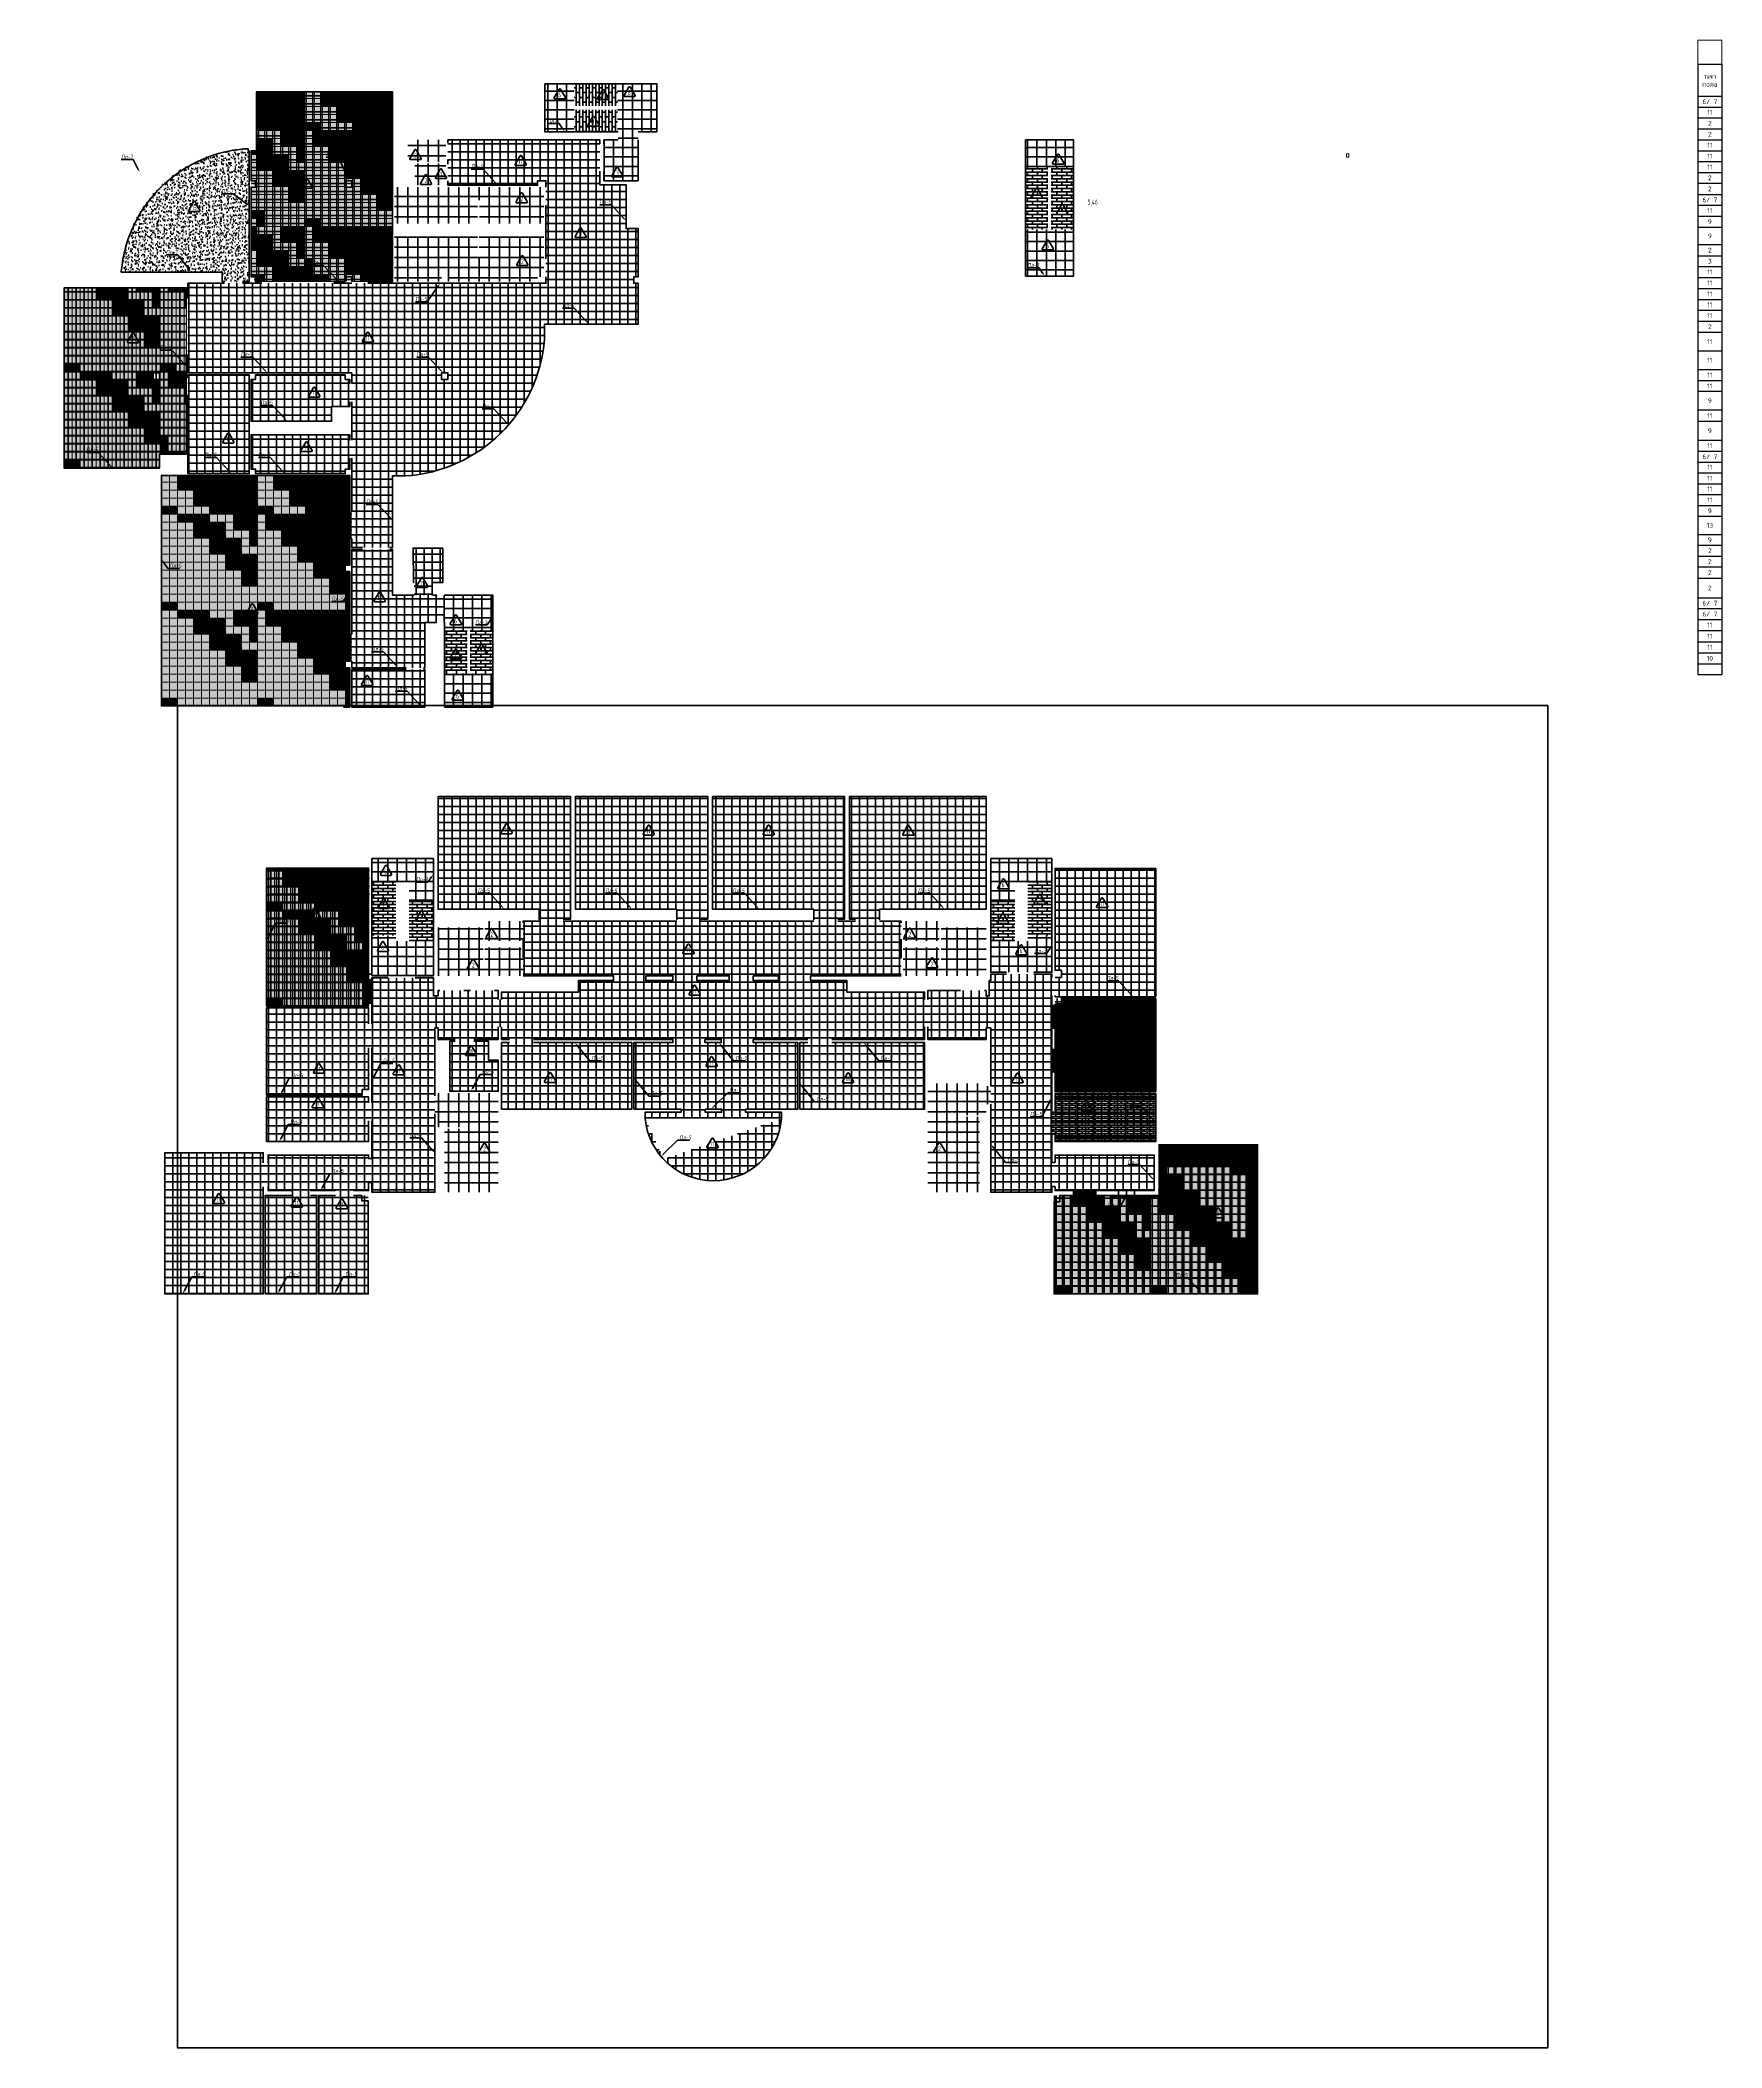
# Model space of a CAD drawing. Header units: millimetres. Extents: x -510890 to 418982, y -118257 to 141350.
# Drawn here: x -81546 to 23432, y -118257 to 7087 of the extents above; entities that cross this region are included whole.
import ezdxf
from ezdxf import colors
from ezdxf.entities.mleader import LeaderData, LeaderLine
from ezdxf.enums import TextEntityAlignment as Align
from ezdxf.math import Vec2, Vec3

# ---------------------------------------------------------------- set-up
doc = ezdxf.new("R2010")
doc.units = ezdxf.units.MM
doc.layers.add('АР_1_ПЛИНТУС', color=7, linetype='Continuous', true_color=0x76bcab)
doc.layers.add('АР_Площадь контур', color=220, linetype='Continuous', lineweight=35, plot=False)
doc.styles.add('ISOCPEUR', font='isocpeur.ttf', dxfattribs={"height": 800})
doc.styles.add('Архитект', font='isocpeur.ttf', dxfattribs={"width": 0.8, "oblique": 8})
pattern_1 = [(90, (2999.9, -126491.3), (-635, 0), []), (180, (2999.9, -126491.3), (0, -635), [])]
pattern_2 = [(90, (2999.9, -126491.3), (-587.375, 0), []), (180, (2999.9, -126491.3), (-6e-14, -587.375), [])]
pattern_3 = [(90, (2999.9, -126491.3), (-498.475, 0), []), (180, (2999.9, -126491.3), (-6e-14, -498.475), [])]
pattern_4 = [(0, (209610.45, -28798.6), (0, 203.2254), []), (90, (209610.45, -28798.6), (-304.8, 203.2254), [203.2254, -203.2254])]
pattern_5 = [(90, (209610.45, -28798.6), (-203.2254, 1e-14), []), (180, (209610.45, -28798.6), (-203.2254, -304.8), [203.2254, -203.2254])]

# ---------------------------------------------------------------- blocks, each defined once
blk = doc.blocks.new('*T43')
at = {"layer": 'Defpoints', "color": 8, "linetype": 'ByBlock', "lineweight": 0, "transparency": 16777216}
for p, q in [((0, 0), (1500, 0)), ((0, 0), (0, -1500)), ((1500, 0), (1500, -1500))]:
    blk.add_line(p, q, dxfattribs=at)
at = {"layer": 'АР_Площадь контур', "color": 0, "linetype": 'ByBlock', "lineweight": 30, "transparency": 16777216}
for p, q in [((0, -1500), (1500, -1500)), ((0, -1500), (0, -39613)), ((1500, -1500), (1500, -39613)), ((0, -3500), (1500, -3500)), ((0, -38936), (1500, -38936)), ((0, -39613), (1500, -39613))]:
    blk.add_line(p, q, dxfattribs=at)
at = {"layer": 'АР_Площадь контур', "color": 0, "linetype": 'ByBlock', "lineweight": -2, "transparency": 16777216}
for p, q in [((0, -4177), (1500, -4177)), ((0, -4854), (1500, -4854)), ((0, -5531), (1500, -5531)), ((0, -6228), (1500, -6228)), ((0, -6905), (1500, -6905)), ((0, -7582), (1500, -7582)), ((0, -8258), (1500, -8258)), ((0, -8935), (1500, -8935)), ((0, -9632), (1500, -9632)), ((0, -10309), (1500, -10309)), ((0, -10986), (1500, -10986)), ((0, -11683), (1500, -11683)), ((0, -12760), (1500, -12760)), ((0, -13457), (1500, -13457)), ((0, -14134), (1500, -14134)), ((0, -14811), (1500, -14811)), ((0, -15508), (1500, -15508)), ((0, -16185), (1500, -16185)), ((0, -16862), (1500, -16862)), ((0, -17539), (1500, -17539)), ((0, -18236), (1500, -18236)), ((0, -19403), (1500, -19403)), ((0, -20569), (1500, -20569)), ((0, -21246), (1500, -21246)), ((0, -21923), (1500, -21923)), ((0, -23090), (1500, -23090)), ((0, -23787), (1500, -23787)), ((0, -24984), (1500, -24984)), ((0, -25661), (1500, -25661)), ((0, -26338), (1500, -26338)), ((0, -27015), (1500, -27015)), ((0, -27692), (1500, -27692)), ((0, -28369), (1500, -28369)), ((0, -29046), (1500, -29046)), ((0, -29723), (1500, -29723)), ((0, -30859), (1500, -30859)), ((0, -31536), (1500, -31536)), ((0, -32213), (1500, -32213)), ((0, -32890), (1500, -32890)), ((0, -33587), (1500, -33587)), ((0, -34814), (1500, -34814)), ((0, -35491), (1500, -35491)), ((0, -36168), (1500, -36168)), ((0, -36865), (1500, -36865)), ((0, -37562), (1500, -37562)), ((0, -38259), (1500, -38259))]:
    blk.add_line(p, q, dxfattribs=at)
at = {"layer": 'АР_Площадь контур', "transparency": 16777216, "char_height": 300, "attachment_point": 5, "style": 'ISOCPEUR'}
for s, insert, width in [('тип пола', (750, -2500), 1400), ('6/ 7', (750, -3838), 1223.08), ('11', (750, -4515), 1223.08), ('2', (750, -5192), 1223.08), ('2', (750, -5879), 1223.08), ('11', (750, -6566), 1223.08), ('11', (750, -7243), 1223.08), ('11', (750, -7920), 1223.08), ('2', (750, -8597), 1223.08), ('6/ 7', (750, -9971), 1223.08), ('2', (750, -9284), 1223.08), ('11', (750, -10648), 1223.08), ('9', (750, -11335), 1223.08), ('9', (750, -12222), 1223.08), ('3', (750, -13796), 1223.08), ('2', (750, -13109), 1223.08), ('11', (750, -14473), 1223.08), ('11', (750, -15159), 1223.08), ('11', (750, -15846), 1223.08), ('11', (750, -16523), 1223.08), ('11', (750, -17200), 1223.08), ('11', (750, -18819), 1223.08), ('2', (750, -17887), 1223.08), ('11', (750, -19986), 1223.08), ('11', (750, -20908), 1223.08), ('11', (750, -21585), 1223.08), ('9', (750, -22507), 1223.08), ('11', (750, -23439), 1223.08), ('9', (750, -24386), 1223.08), ('6/ 7', (750, -25999), 1223.08), ('11', (750, -25323), 1223.08), ('11', (750, -26676), 1223.08), ('11', (750, -27353), 1223.08), ('11', (750, -28030), 1223.08), ('11', (750, -28707), 1223.08), ('9', (750, -29384), 1223.08), ('13', (750, -30291), 1223.08), ('9', (750, -31198), 1223.08), ('2', (750, -31875), 1223.08), ('2', (750, -32552), 1223.08), ('2', (750, -33239), 1223.08), ('6/ 7', (750, -35153), 1223.08), ('2', (750, -34201), 1223.08), ('6/ 7', (750, -35829), 1223.08), ('11', (750, -36516), 1223.08), ('11', (750, -37213), 1223.08), ('10', (750, -38597), 1223.08), ('11', (750, -37910), 1223.08)]:
    blk.add_mtext(s, dxfattribs=dict(at, insert=insert, width=width))

msp = doc.modelspace()

# ---------------------------------------------------------------- hatches: boundary and pattern name
at = {"layer": 'АР_Площадь контур', "true_color": 0x000000, "transparency": 33554687}
h = msp.add_hatch(dxfattribs=at)
h.set_pattern_fill('ANSI37', color=18, scale=157, angle=45, style=0)
h.set_pattern_definition([(90, (-46985.16, -81626.3), (-498.475, 0), []), (180, (-46985.16, -81626.3), (-6e-14, -498.475), [])])
h.paths.add_polyline_path([(-59573.5, -7966.3), (-68190.9, -7971.6), (-68175.9, -7690.6), (-68375.9, -7690.6), (-68375.9, -6560.6), (-67775.9, -6560.6), (-67775.9, -6110.6), (-68375.9, -6110.6), (-68375.9, -4552.6), (-68375.9, -3312.6), (-68375.9, 169.4), (-68045.9, 169.4), (-68045.9, 3859.4), (-59558.5, 3862.5)])
at = {"layer": 'АР_Площадь контур', "lineweight": 5, "ltscale": 300, "true_color": 0x828487, "transparency": 33554687}
h = msp.add_hatch(color=252, dxfattribs=at)
h.dxf.hatch_style = 1
h.paths.add_polyline_path([(-67545.9, 3859.4), (-68045.9, 3859.4), (-68045.9, 3448.1), (-67545.9, 3448.1)])
at = {"layer": 'АР_Площадь контур', "lineweight": 5, "ltscale": 300, "true_color": 0xb8b9bc, "transparency": 33554687}
h = msp.add_hatch(color=9, dxfattribs=at)
h.dxf.hatch_style = 1
h.paths.add_polyline_path([(-67045.9, 3859.4), (-67545.9, 3859.4), (-67545.9, 3448.1), (-67045.9, 3448.1)])
h = msp.add_hatch(color=9, dxfattribs=at)
h.dxf.hatch_style = 1
h.paths.add_polyline_path([(-66545.9, 3859.4), (-67045.9, 3859.4), (-67045.9, 3448.1), (-66545.9, 3448.1)])
at = {"layer": 'АР_Площадь контур', "lineweight": 5, "ltscale": 300, "transparency": 33554687}
h = msp.add_hatch(color=252, dxfattribs=at)
h.dxf.hatch_style = 1
h.paths.add_polyline_path([(-66045.9, 3948.1), (-66545.9, 3948.1)], flags=17)
h.paths.add_polyline_path([(-65045.9, 2948.1), (-65545.9, 2948.1)], flags=17)
h.paths.add_polyline_path([(-64545.9, 3448.1), (-65045.9, 3448.1), (-65045.9, 2448.1), (-64545.9, 2448.1)])
h.paths.add_polyline_path([(-64545.9, 2448.1), (-65045.9, 2448.1), (-65045.9, 1948.1), (-64545.9, 1948.1)])
h.paths.add_polyline_path([(-64045.9, 2448.1), (-64545.9, 2448.1), (-64545.9, 1948.1), (-64045.9, 1948.1)])
h.paths.add_polyline_path([(-64045.9, 1948.1), (-64545.9, 1948.1)], flags=17)
h.paths.add_polyline_path([(-63545.9, 2448.1), (-64045.9, 2448.1), (-64045.9, 1448.1), (-63545.9, 1448.1)])
h.paths.add_polyline_path([(-63045.9, 948.1), (-63545.9, 948.1)], flags=17)
at = {"layer": 'АР_Площадь контур', "lineweight": 5, "ltscale": 300, "true_color": 0xb8b9bc, "transparency": 33554687}
h = msp.add_hatch(color=9, dxfattribs=at)
h.dxf.hatch_style = 1
h.paths.add_polyline_path([(-66045.9, 3859.4), (-66545.9, 3859.4), (-66545.9, 2948.1), (-66045.9, 2948.1)])
at = {"layer": 'АР_Площадь контур', "lineweight": 5, "ltscale": 300, "transparency": 33554687}
h = msp.add_hatch(color=252, dxfattribs=at)
h.dxf.hatch_style = 1
h.paths.add_polyline_path([(-65545.9, 3859.4), (-66045.9, 3859.4), (-66045.9, 3448.1), (-65545.9, 3448.1)])
at = {"layer": 'АР_Площадь контур', "lineweight": 5, "ltscale": 300, "true_color": 0x828487, "transparency": 33554687}
h = msp.add_hatch(color=252, dxfattribs=at)
h.dxf.hatch_style = 1
h.paths.add_polyline_path([(-65046, 3859.4), (-65546, 3859.4), (-65546, 3448.1), (-65046, 3448.1)])
h = msp.add_hatch(color=252, dxfattribs=at)
h.dxf.hatch_style = 1
h.paths.add_polyline_path([(-64545.9, 3448.1), (-65045.9, 3448.1)])
h.paths.add_polyline_path([(-64045.9, 2948.1), (-64545.9, 2948.1), (-64545.9, 2448.1), (-64045.9, 2448.1)])
h.paths.add_polyline_path([(-63045.9, 2948.1), (-64045.9, 2948.1), (-64045.9, 2448.1), (-63045.9, 2448.1)])
h.paths.add_polyline_path([(-63545.9, 2448.1), (-63545.9, 1948.1)], flags=17)
h.paths.add_polyline_path([(-63045.9, 2395.6), (-63045.9, 2448.1), (-63382, 2448.1), (-63545.9, 2448.1), (-63545.9, 1948.1), (-63045.9, 1948.1)])
h.paths.add_polyline_path([(-63045.9, 1948.1), (-63545.9, 1948.1), (-63545.9, 1448.1), (-63045.9, 1448.1)])
h.paths.add_polyline_path([(-62045.9, 1948.1), (-63045.9, 1948.1), (-63045.9, 1448.1), (-62045.9, 1448.1)])
h.paths.add_polyline_path([(-64045.9, 3859.4), (-64545.9, 3859.4), (-64545.9, 2948.1), (-64045.9, 2948.1)])
h.paths.add_polyline_path([(-64545.9, 3859.4), (-65045.9, 3859.4), (-65045.9, 3448.1), (-64545.9, 3448.1)])
at = {"layer": 'АР_Площадь контур', "lineweight": 5, "ltscale": 300, "true_color": 0xb8b9bc, "transparency": 33554687}
h = msp.add_hatch(color=9, dxfattribs=at)
h.dxf.hatch_style = 1
h.paths.add_polyline_path([(-63545.9, 3859.4), (-64045.9, 3859.4), (-64045.9, 3448.1), (-63545.9, 3448.1)])
at = {"layer": 'АР_Площадь контур', "lineweight": 5, "ltscale": 300, "transparency": 33554687}
h = msp.add_hatch(color=252, dxfattribs=at)
h.dxf.hatch_style = 1
h.paths.add_polyline_path([(-63045.9, 3859.4), (-63545.9, 3859.4), (-63545.9, 3448.1), (-63045.9, 3448.1)])
h = msp.add_hatch(color=252, dxfattribs=at)
h.dxf.hatch_style = 1
h.paths.add_polyline_path([(-62545.9, 3859.4), (-63045.9, 3859.4), (-63045.9, 3448.1), (-62545.9, 3448.1)])
h = msp.add_hatch(color=252, dxfattribs=at)
h.dxf.hatch_style = 1
h.paths.add_polyline_path([(-62045.9, 3859.4), (-62545.9, 3859.4), (-62545.9, 2948.1), (-62045.9, 2948.1)])
at = {"layer": 'АР_Площадь контур', "lineweight": 5, "ltscale": 300, "true_color": 0x828487, "transparency": 33554687}
h = msp.add_hatch(color=252, dxfattribs=at)
h.dxf.hatch_style = 1
h.paths.add_polyline_path([(-61545.9, 3859.4), (-62045.9, 3859.4), (-62045.9, 3448.1), (-61545.9, 3448.1)])
at = {"layer": 'АР_Площадь контур', "lineweight": 5, "ltscale": 300, "true_color": 0xb8b9bc, "transparency": 33554687}
h = msp.add_hatch(color=9, dxfattribs=at)
h.dxf.hatch_style = 1
h.paths.add_polyline_path([(-61045.9, 3859.4), (-61545.9, 3859.4), (-61545.9, 3448.1), (-61045.9, 3448.1)])
h = msp.add_hatch(color=9, dxfattribs=at)
h.dxf.hatch_style = 1
h.paths.add_polyline_path([(-60545.9, 3859.4), (-61045.9, 3859.4), (-61045.9, 3448.1), (-60545.9, 3448.1)])
h = msp.add_hatch(color=9, dxfattribs=at)
h.dxf.hatch_style = 1
h.paths.add_polyline_path([(-60045.9, 3859.4), (-60545.9, 3859.4), (-60545.9, 2948.1), (-60045.9, 2948.1)])
at = {"layer": 'АР_Площадь контур', "lineweight": 5, "ltscale": 300, "transparency": 33554687}
h = msp.add_hatch(color=252, dxfattribs=at)
h.dxf.hatch_style = 1
h.paths.add_polyline_path([(-59545.9, 3859.4), (-60045.9, 3859.4), (-60045.9, 3448.1), (-59545.9, 3448.1)])
at = {"layer": 'АР_Площадь контур', "true_color": 0x000000}
h = msp.add_hatch(dxfattribs=at)
h.set_pattern_fill('ANSI37', color=18, scale=185, angle=45)
h.set_pattern_definition(pattern_2)
h.paths.add_polyline_path([(-48205.9, 4369.4), (-48205.9, 1369.4), (-50045.9, 1369.4), (-50045.9, 4369.4)])
at = {"layer": 'АР_Площадь контур', "true_color": 0xffffff}
h = msp.add_hatch(dxfattribs=at)
h.set_pattern_fill('AR-BRSTD', scale=3, angle=90)
h.set_pattern_definition(pattern_5)
h.paths.add_polyline_path([(-48205.9, 2994.4), (-45505.9, 2994.4), (-45505.9, 4369.4), (-48205.9, 4369.4)])
at = {"layer": 'АР_Площадь контур', "true_color": 0x000000}
h = msp.add_hatch(dxfattribs=at)
h.set_pattern_fill('ANSI37', color=18, scale=185, angle=45)
h.set_pattern_definition(pattern_2)
h.paths.add_polyline_path([(-45505.9, 4369.4), (-43045.9, 4369.4), (-43045.9, 1369.4), (-44215.9, 1369.4), (-44215.9, 859.4), (-45455.9, 859.4), (-45455.9, 1369.4), (-45505.9, 1369.4)])
at = {"layer": 'АР_Площадь контур', "lineweight": 5, "ltscale": 300, "true_color": 0xb8b9bc, "transparency": 33554687}
h = msp.add_hatch(color=9, dxfattribs=at)
h.dxf.hatch_style = 1
h.paths.add_polyline_path([(-65045.9, -1051.9), (-65545.9, -1051.9)], flags=17)
h.paths.add_polyline_path([(-65045.9, -551.9), (-65545.9, -551.9), (-65545.9, -1051.9), (-65045.9, -1051.9)])
h.paths.add_polyline_path([(-65545.9, -551.9), (-66045.9, -551.9), (-66045.9, -1051.9), (-65545.9, -1051.9)])
h.paths.add_polyline_path([(-65545.9, 448.1), (-66045.9, 448.1), (-66045.9, -551.9), (-65545.9, -551.9)])
h.paths.add_polyline_path([(-66045.9, -51.9), (-66545.9, -51.9)], flags=17)
h.paths.add_polyline_path([(-66045.9, 448.1), (-66545.9, 448.1), (-66545.9, -51.9), (-66045.9, -51.9)])
h.paths.add_polyline_path([(-66545.9, 448.1), (-67045.9, 448.1), (-67045.9, -51.9), (-66545.9, -51.9)])
h.paths.add_polyline_path([(-66545.9, 1448.1), (-67045.9, 1448.1), (-67045.9, 448.1), (-66545.9, 448.1)])
h.paths.add_polyline_path([(-67045.9, 948.1), (-67545.9, 948.1)])
h.paths.add_polyline_path([(-67045.9, 1448.1), (-67545.9, 1448.1), (-67545.9, 948.1), (-67045.9, 948.1)])
h.paths.add_polyline_path([(-67545.9, 1448.1), (-68045.9, 1448.1), (-68045.9, 948.1), (-67545.9, 948.1)])
h.paths.add_polyline_path([(-68045.9, 1948.1), (-68545.9, 1948.1)])
h.paths.add_polyline_path([(-69045.9, 2948.1), (-69545.9, 2948.1)], flags=17)
at = {"layer": 'АР_Площадь контур', "lineweight": 5, "ltscale": 300, "true_color": 0x828487, "transparency": 33554687}
h = msp.add_hatch(color=252, dxfattribs=at)
h.dxf.hatch_style = 1
h.paths.add_polyline_path([(-67545.9, 3448.1), (-68045.9, 3448.1), (-68045.9, 2948.1), (-67545.9, 2948.1)])
at = {"layer": 'АР_Площадь контур', "lineweight": 5, "ltscale": 300, "transparency": 33554687}
h = msp.add_hatch(color=252, dxfattribs=at)
h.dxf.hatch_style = 1
h.paths.add_polyline_path([(-67545.9, 2948.1), (-68045.9, 2948.1), (-68045.9, 2448.1), (-67545.9, 2448.1)])
at = {"layer": 'АР_Площадь контур', "lineweight": 5, "ltscale": 300, "true_color": 0x828487, "transparency": 33554687}
h = msp.add_hatch(color=252, dxfattribs=at)
h.dxf.hatch_style = 1
h.paths.add_polyline_path([(-67045.9, 3448.1), (-67545.9, 3448.1), (-67545.9, 2948.1), (-67045.9, 2948.1)])
at = {"layer": 'АР_Площадь контур', "lineweight": 5, "ltscale": 300, "transparency": 33554687}
h = msp.add_hatch(color=252, dxfattribs=at)
h.dxf.hatch_style = 1
h.paths.add_polyline_path([(-67045.9, 2948.1), (-67545.9, 2948.1), (-67545.9, 1948.1), (-67045.9, 1948.1)])
at = {"layer": 'АР_Площадь контур', "lineweight": 5, "ltscale": 300, "true_color": 0x828487, "transparency": 33554687}
h = msp.add_hatch(color=252, dxfattribs=at)
h.dxf.hatch_style = 1
h.paths.add_polyline_path([(-66545.9, 3448.1), (-67045.9, 3448.1), (-67045.9, 2948.1), (-66545.9, 2948.1)])
h = msp.add_hatch(color=252, dxfattribs=at)
h.dxf.hatch_style = 1
h.paths.add_polyline_path([(-66545.9, 2948.1), (-67045.9, 2948.1), (-67045.9, 2448.1), (-66545.9, 2448.1)])
at = {"layer": 'АР_Площадь контур', "lineweight": 5, "ltscale": 300, "true_color": 0xb8b9bc, "transparency": 33554687}
h = msp.add_hatch(color=9, dxfattribs=at)
h.dxf.hatch_style = 1
h.paths.add_polyline_path([(-66045.9, 2948.1), (-66545.9, 2948.1), (-66545.9, 2448.1), (-66045.9, 2448.1)])
at = {"layer": 'АР_Площадь контур', "lineweight": 5, "ltscale": 300, "transparency": 33554687}
h = msp.add_hatch(color=252, dxfattribs=at)
h.dxf.hatch_style = 1
h.paths.add_polyline_path([(-65545.9, 3448.1), (-66045.9, 3448.1), (-66045.9, 2948.1), (-65545.9, 2948.1)])
at = {"layer": 'АР_Площадь контур', "lineweight": 5, "ltscale": 300, "true_color": 0xb8b9bc, "transparency": 33554687}
h = msp.add_hatch(color=9, dxfattribs=at)
h.dxf.hatch_style = 1
h.paths.add_polyline_path([(-65545.9, 2948.1), (-66045.9, 2948.1), (-66045.9, 2448.1), (-65545.9, 2448.1)])
at = {"layer": 'АР_Площадь контур', "lineweight": 5, "ltscale": 300, "transparency": 33554687}
h = msp.add_hatch(color=252, dxfattribs=at)
h.dxf.hatch_style = 1
h.paths.add_polyline_path([(-65045.9, 3448.1), (-65545.9, 3448.1), (-65545.9, 2948.1), (-65045.9, 2948.1)])
at = {"layer": 'АР_Площадь контур', "lineweight": 5, "ltscale": 300, "true_color": 0xb8b9bc, "transparency": 33554687}
h = msp.add_hatch(color=9, dxfattribs=at)
h.dxf.hatch_style = 1
h.paths.add_polyline_path([(-65045.9, 2948.1), (-65545.9, 2948.1), (-65545.9, 1948.1), (-65045.9, 1948.1)])
h = msp.add_hatch(color=9, dxfattribs=at)
h.dxf.hatch_style = 1
h.paths.add_polyline_path([(-63545.9, 3448.1), (-64045.9, 3448.1), (-64045.9, 2948.1), (-63545.9, 2948.1)])
h = msp.add_hatch(color=9, dxfattribs=at)
h.dxf.hatch_style = 1
h.paths.add_polyline_path([(-63045.9, 3448.1), (-63545.9, 3448.1), (-63545.9, 2948.1), (-63045.9, 2948.1)])
h = msp.add_hatch(color=9, dxfattribs=at)
h.dxf.hatch_style = 1
h.paths.add_polyline_path([(-62545.9, 3448.1), (-63045.9, 3448.1), (-63045.9, 2948.1), (-62545.9, 2948.1)])
h = msp.add_hatch(color=9, dxfattribs=at)
h.dxf.hatch_style = 1
h.paths.add_polyline_path([(-62545.9, 2948.1), (-63045.9, 2948.1), (-63045.9, 2448.1), (-62545.9, 2448.1)])
at = {"layer": 'АР_Площадь контур', "lineweight": 5, "ltscale": 300, "transparency": 33554687}
h = msp.add_hatch(color=252, dxfattribs=at)
h.dxf.hatch_style = 1
h.paths.add_polyline_path([(-62045.9, 2948.1), (-62545.9, 2948.1), (-62545.9, 2448.1), (-62045.9, 2448.1)])
at = {"layer": 'АР_Площадь контур', "lineweight": 5, "ltscale": 300, "true_color": 0x828487, "transparency": 33554687}
h = msp.add_hatch(color=252, dxfattribs=at)
h.dxf.hatch_style = 1
h.paths.add_polyline_path([(-61545.9, 3448.1), (-62045.9, 3448.1), (-62045.9, 2948.1), (-61545.9, 2948.1)])
at = {"layer": 'АР_Площадь контур', "lineweight": 5, "ltscale": 300, "transparency": 33554687}
h = msp.add_hatch(color=252, dxfattribs=at)
h.dxf.hatch_style = 1
h.paths.add_polyline_path([(-61545.9, 2948.1), (-62045.9, 2948.1), (-62045.9, 2448.1), (-61545.9, 2448.1)])
at = {"layer": 'АР_Площадь контур', "lineweight": 5, "ltscale": 300, "true_color": 0x828487, "transparency": 33554687}
h = msp.add_hatch(color=252, dxfattribs=at)
h.dxf.hatch_style = 1
h.paths.add_polyline_path([(-61045.9, 3448.1), (-61545.9, 3448.1), (-61545.9, 2948.1), (-61045.9, 2948.1)])
at = {"layer": 'АР_Площадь контур', "lineweight": 5, "ltscale": 300, "transparency": 33554687}
h = msp.add_hatch(color=252, dxfattribs=at)
h.dxf.hatch_style = 1
h.paths.add_polyline_path([(-61045.9, 2948.1), (-61545.9, 2948.1), (-61545.9, 1948.1), (-61045.9, 1948.1)])
at = {"layer": 'АР_Площадь контур', "lineweight": 5, "ltscale": 300, "true_color": 0x828487, "transparency": 33554687}
h = msp.add_hatch(color=252, dxfattribs=at)
h.dxf.hatch_style = 1
h.paths.add_polyline_path([(-60545.9, 3448.1), (-61045.9, 3448.1), (-61045.9, 2948.1), (-60545.9, 2948.1)])
h = msp.add_hatch(color=252, dxfattribs=at)
h.dxf.hatch_style = 1
h.paths.add_polyline_path([(-60545.9, 2948.1), (-61045.9, 2948.1), (-61045.9, 2448.1), (-60545.9, 2448.1)])
at = {"layer": 'АР_Площадь контур', "lineweight": 5, "ltscale": 300, "true_color": 0xb8b9bc, "transparency": 33554687}
h = msp.add_hatch(color=9, dxfattribs=at)
h.dxf.hatch_style = 1
h.paths.add_polyline_path([(-60045.9, 2948.1), (-60545.9, 2948.1), (-60545.9, 2448.1), (-60045.9, 2448.1)])
at = {"layer": 'АР_Площадь контур', "lineweight": 5, "ltscale": 300, "transparency": 33554687}
h = msp.add_hatch(color=252, dxfattribs=at)
h.dxf.hatch_style = 1
h.paths.add_polyline_path([(-59545.9, 3448.1), (-60045.9, 3448.1), (-60045.9, 2948.1), (-59545.9, 2948.1)])
at = {"layer": 'АР_Площадь контур', "lineweight": 5, "ltscale": 300, "true_color": 0xb8b9bc, "transparency": 33554687}
h = msp.add_hatch(color=9, dxfattribs=at)
h.dxf.hatch_style = 1
h.paths.add_polyline_path([(-59545.9, 2948.1), (-60045.9, 2948.1), (-60045.9, 2448.1), (-59545.9, 2448.1)])
at = {"layer": 'АР_Площадь контур', "true_color": 0xffffff}
h = msp.add_hatch(dxfattribs=at)
h.set_pattern_fill('AR-BRSTD', scale=3, angle=90)
h.set_pattern_definition(pattern_5)
h.paths.add_polyline_path([(-45505.9, 2744.4), (-48205.9, 2744.4), (-48205.9, 1369.4), (-45505.9, 1369.4)])
at = {"layer": 'АР_Площадь контур', "lineweight": 5, "ltscale": 300, "true_color": 0xb8b9bc, "transparency": 33554687}
h = msp.add_hatch(color=9, dxfattribs=at)
h.dxf.hatch_style = 1
h.paths.add_polyline_path([(-70545.9, 1448.1), (-71045.9, 1448.1)], flags=17)
h.paths.add_polyline_path([(-69545.9, 448.1), (-70045.9, 448.1)], flags=17)
h.paths.add_polyline_path([(-68545.9, -551.9), (-69045.9, -551.9)])
h.paths.add_polyline_path([(-67545.9, -1051.9), (-68045.9, -1051.9), (-68045.9, -1551.9), (-67545.9, -1551.9)])
h.paths.add_polyline_path([(-67545.9, -1551.9), (-68045.9, -1551.9)], flags=17)
h.paths.add_polyline_path([(-67045.9, -1051.9), (-67545.9, -1051.9), (-67545.9, -2051.9), (-67045.9, -2051.9)])
h.paths.add_polyline_path([(-67045.9, -2051.9), (-67545.9, -2051.9), (-67545.9, -2551.9), (-67045.9, -2551.9)])
h.paths.add_polyline_path([(-66545.9, -2051.9), (-67045.9, -2051.9), (-67045.9, -2551.9), (-66545.9, -2551.9)])
h.paths.add_polyline_path([(-66545.9, -2551.9), (-67045.9, -2551.9)], flags=17)
h.paths.add_polyline_path([(-66045.9, -2051.9), (-66545.9, -2051.9), (-66545.9, -3051.9), (-66045.9, -3051.9)])
h.paths.add_polyline_path([(-66045.9, -3051.9), (-66545.9, -3051.9), (-66545.9, -3551.9), (-66045.9, -3551.9)])
h.paths.add_polyline_path([(-65545.9, -3051.9), (-66045.9, -3051.9), (-66045.9, -3551.9), (-65545.9, -3551.9)])
h.paths.add_polyline_path([(-65545.9, -3551.9), (-65545.9, -4051.9)], flags=17)
h.paths.add_polyline_path([(-65045.9, -3051.9), (-65545.9, -3051.9), (-65545.9, -4051.9), (-65045.9, -4051.9)])
h.paths.add_polyline_path([(-65045.9, -4051.9), (-65545.9, -4051.9), (-65545.9, -4551.9), (-65045.9, -4551.9)])
h.paths.add_polyline_path([(-68375.9, -1051.9), (-68375.9, -1551.9), (-68045.9, -1551.9), (-68045.9, -1051.9)])
h.paths.add_polyline_path([(-68375.9, -51.9), (-68375.9, -1051.9), (-68045.9, -1051.9), (-68045.9, -51.9)])
h = msp.add_hatch(color=9, dxfattribs=at)
h.dxf.hatch_style = 1
h.paths.add_polyline_path([(-67545.9, 2448.1), (-68045.9, 2448.1), (-68045.9, 1948.1), (-67545.9, 1948.1)])
h = msp.add_hatch(color=9, dxfattribs=at)
h.dxf.hatch_style = 1
h.paths.add_polyline_path([(-67545.9, 1948.1), (-68045.9, 1948.1), (-68045.9, 1448.1), (-67545.9, 1448.1)])
at = {"layer": 'АР_Площадь контур', "lineweight": 5, "ltscale": 300, "transparency": 33554687}
h = msp.add_hatch(color=252, dxfattribs=at)
h.dxf.hatch_style = 1
h.paths.add_polyline_path([(-67045.9, 1948.1), (-67545.9, 1948.1), (-67545.9, 1448.1), (-67045.9, 1448.1)])
at = {"layer": 'АР_Площадь контур', "lineweight": 5, "ltscale": 300, "true_color": 0x828487, "transparency": 33554687}
h = msp.add_hatch(color=252, dxfattribs=at)
h.dxf.hatch_style = 1
h.paths.add_polyline_path([(-66545.9, 2448.1), (-67045.9, 2448.1), (-67045.9, 1948.1), (-66545.9, 1948.1)])
at = {"layer": 'АР_Площадь контур', "lineweight": 5, "ltscale": 300, "transparency": 33554687}
h = msp.add_hatch(color=252, dxfattribs=at)
h.dxf.hatch_style = 1
h.paths.add_polyline_path([(-66045.9, 1948.1), (-67045.9, 1948.1), (-67045.9, 1448.1), (-66045.9, 1448.1)])
at = {"layer": 'АР_Площадь контур', "lineweight": 5, "ltscale": 300, "true_color": 0x828487, "transparency": 33554687}
h = msp.add_hatch(color=252, dxfattribs=at)
h.dxf.hatch_style = 1
h.paths.add_polyline_path([(-66045.9, 2448.1), (-66545.9, 2448.1), (-66545.9, 1948.1), (-66045.9, 1948.1)])
at = {"layer": 'АР_Площадь контур', "lineweight": 5, "ltscale": 300, "transparency": 33554687}
h = msp.add_hatch(color=252, dxfattribs=at)
h.dxf.hatch_style = 1
h.paths.add_polyline_path([(-66045.9, 1448.1), (-66545.9, 1448.1), (-66545.9, 1378.9), (-66045.9, 1378.9)])
h = msp.add_hatch(color=252, dxfattribs=at)
h.dxf.hatch_style = 1
h.paths.add_polyline_path([(-66045.9, 1378.9), (-66545.9, 1378.9), (-66545.9, 948.1), (-66045.9, 948.1)])
at = {"layer": 'АР_Площадь контур', "lineweight": 5, "ltscale": 300, "true_color": 0x828487, "transparency": 33554687}
h = msp.add_hatch(color=252, dxfattribs=at)
h.dxf.hatch_style = 1
h.paths.add_polyline_path([(-65545.9, 2448.1), (-66045.9, 2448.1), (-66045.9, 1948.1), (-65545.9, 1948.1)])
h = msp.add_hatch(color=252, dxfattribs=at)
h.dxf.hatch_style = 1
h.paths.add_polyline_path([(-65545.9, 1948.1), (-66045.9, 1948.1), (-66045.9, 1448.1), (-65545.9, 1448.1)])
h = msp.add_hatch(color=252, dxfattribs=at)
h.dxf.hatch_style = 1
h.paths.add_polyline_path([(-65545.9, 1448.1), (-66045.9, 1448.1), (-66045.9, 1378.9), (-65545.9, 1378.9)])
h = msp.add_hatch(color=252, dxfattribs=at)
h.dxf.hatch_style = 1
h.paths.add_polyline_path([(-65545.9, 1378.9), (-66045.9, 1378.9), (-66045.9, 948.1), (-65545.9, 948.1)])
at = {"layer": 'АР_Площадь контур', "lineweight": 5, "ltscale": 300, "true_color": 0xb8b9bc, "transparency": 33554687}
h = msp.add_hatch(color=9, dxfattribs=at)
h.dxf.hatch_style = 1
h.paths.add_polyline_path([(-65045.9, 1948.1), (-65545.9, 1948.1), (-65545.9, 1448.1), (-65045.9, 1448.1)])
at = {"layer": 'АР_Площадь контур', "lineweight": 5, "ltscale": 300, "true_color": 0x828487, "transparency": 33554687}
h = msp.add_hatch(color=252, dxfattribs=at)
h.dxf.hatch_style = 1
h.paths.add_polyline_path([(-65045.9, 1448.1), (-65545.9, 1448.1), (-65545.9, 1378.9), (-65045.9, 1378.9)])
h = msp.add_hatch(color=252, dxfattribs=at)
h.dxf.hatch_style = 1
h.paths.add_polyline_path([(-65045.9, 1378.9), (-65545.9, 1378.9), (-65545.9, 948.1), (-65045.9, 948.1)])
at = {"layer": 'АР_Площадь контур', "lineweight": 5, "ltscale": 300, "true_color": 0xc7c8ca, "transparency": 33554687}
h = msp.add_hatch(color=9, dxfattribs=at)
h.dxf.hatch_style = 1
h.paths.add_polyline_path([(-65046.1, 1448.2), (-64646.2, 1448.1), (-64045.9, 1448.1), (-64045.9, 1948.1), (-65045.9, 1948.1), (-65045.9, 1796.8)])
at = {"layer": 'АР_Площадь контур', "lineweight": 5, "ltscale": 300, "true_color": 0x828487, "transparency": 33554687}
h = msp.add_hatch(color=252, dxfattribs=at)
h.dxf.hatch_style = 1
h.paths.add_polyline_path([(-59545.9, -4051.9), (-60045.9, -4051.9), (-60045.9, -4551.9), (-59545.9, -4551.9)])
h.paths.add_polyline_path([(-59545.9, -3551.9), (-60045.9, -3551.9), (-60045.9, -4051.9), (-59545.9, -4051.9)])
h.paths.add_polyline_path([(-60045.9, -3551.9), (-60545.9, -3551.9), (-60545.9, -4051.9), (-60045.9, -4051.9)])
h.paths.add_polyline_path([(-60545.9, -3551.9), (-61045.9, -3551.9), (-61045.9, -4051.9), (-60545.9, -4051.9)])
h.paths.add_polyline_path([(-60545.9, -3051.9), (-61045.9, -3051.9), (-61045.9, -3551.9), (-60545.9, -3551.9)])
h.paths.add_polyline_path([(-60545.9, -2551.9), (-61045.9, -2551.9), (-61045.9, -3051.9), (-60545.9, -3051.9)])
h.paths.add_polyline_path([(-61045.9, -2551.9), (-61545.9, -2551.9), (-61545.9, -3051.9), (-61045.9, -3051.9)])
h.paths.add_polyline_path([(-61545.9, -2551.9), (-62045.9, -2551.9), (-62045.9, -3051.9), (-61545.9, -3051.9)])
h.paths.add_polyline_path([(-61545.9, -2051.9), (-62045.9, -2051.9), (-62045.9, -2551.9), (-61545.9, -2551.9)])
h.paths.add_polyline_path([(-61545.9, -1551.9), (-62045.9, -1551.9), (-62045.9, -2051.9), (-61545.9, -2051.9)])
h.paths.add_polyline_path([(-62545.9, -1551.9), (-63045.9, -1551.9), (-63045.9, -2051.9), (-62545.9, -2051.9)])
h.paths.add_polyline_path([(-62545.9, -1051.9), (-63045.9, -1051.9), (-63045.9, -1551.9), (-62545.9, -1551.9)])
h.paths.add_polyline_path([(-62545.9, -551.9), (-63045.9, -551.9), (-63045.9, -1051.9), (-62545.9, -1051.9)])
h.paths.add_polyline_path([(-63045.9, -551.9), (-63545.9, -551.9), (-63545.9, -1051.9), (-63045.9, -1051.9)])
h.paths.add_polyline_path([(-63545.9, -551.9), (-64045.9, -551.9), (-64045.9, -1051.9), (-63545.9, -1051.9)])
h.paths.add_polyline_path([(-63545.9, -51.9), (-64045.9, -51.9), (-64045.9, -551.9), (-63545.9, -551.9)])
h.paths.add_polyline_path([(-63545.9, 448.1), (-64045.9, 448.1), (-64045.9, -51.9), (-63545.9, -51.9)])
h.paths.add_polyline_path([(-64045.9, 448.1), (-64545.9, 448.1), (-64545.9, -51.9), (-64045.9, -51.9)])
h.paths.add_polyline_path([(-64545.9, 448.1), (-65045.9, 448.1), (-65045.9, -51.9), (-64545.9, -51.9)])
h.paths.add_polyline_path([(-64545.9, 948.1), (-65045.9, 948.1), (-65045.9, 448.1), (-64545.9, 448.1)])
h.paths.add_polyline_path([(-64545.9, 1378.9), (-65045.9, 1378.9), (-65045.9, 948.1), (-64545.9, 948.1)])
h.paths.add_polyline_path([(-64545.9, 1448.1), (-65045.9, 1448.1), (-65045.9, 1378.9), (-64545.9, 1378.9)])
h.paths.add_polyline_path([(-62095.9, -1690.6), (-62095.9, -2051.9), (-62045.9, -2051.9), (-62045.9, -1551.9), (-62545.9, -1551.9), (-62545.9, -2051.9), (-62495.9, -2051.9), (-62495.9, -1690.6)])
at = {"layer": 'АР_Площадь контур', "lineweight": 5, "ltscale": 300, "true_color": 0xb8b9bc, "transparency": 33554687}
h = msp.add_hatch(color=9, dxfattribs=at)
h.dxf.hatch_style = 1
h.paths.add_polyline_path([(-64045.9, 1448.1), (-64545.9, 1448.1), (-64545.9, 948.1), (-64045.9, 948.1)])
at = {"layer": 'АР_Площадь контур', "lineweight": 5, "ltscale": 300, "transparency": 33554687}
h = msp.add_hatch(color=252, dxfattribs=at)
h.dxf.hatch_style = 1
h.paths.add_polyline_path([(-63545.9, 1448.1), (-64045.9, 1448.1), (-64045.9, 1378.9), (-63545.9, 1378.9)])
h = msp.add_hatch(color=252, dxfattribs=at)
h.dxf.hatch_style = 1
h.paths.add_polyline_path([(-63545.9, 1378.9), (-64045.9, 1378.9), (-64045.9, 948.1), (-63545.9, 948.1)])
h = msp.add_hatch(color=252, dxfattribs=at)
h.dxf.hatch_style = 1
h.paths.add_polyline_path([(-63045.9, 1448.1), (-63545.9, 1448.1), (-63545.9, 1378.9), (-63045.9, 1378.9)])
h = msp.add_hatch(color=252, dxfattribs=at)
h.dxf.hatch_style = 1
h.paths.add_polyline_path([(-63045.9, 1378.9), (-63545.9, 1378.9), (-63545.9, 948.1), (-63045.9, 948.1)])
at = {"layer": 'АР_Площадь контур', "lineweight": 5, "ltscale": 300, "true_color": 0xb8b9bc, "transparency": 33554687}
h = msp.add_hatch(color=9, dxfattribs=at)
h.dxf.hatch_style = 1
h.paths.add_polyline_path([(-62545.9, 2448.1), (-63045.9, 2448.1), (-63045.9, 1948.1), (-62545.9, 1948.1)])
at = {"layer": 'АР_Площадь контур', "lineweight": 5, "ltscale": 300, "transparency": 33554687}
h = msp.add_hatch(color=252, dxfattribs=at)
h.dxf.hatch_style = 1
h.paths.add_polyline_path([(-62545.9, 1448.1), (-63045.9, 1448.1), (-63045.9, 1378.9), (-62545.9, 1378.9)])
h = msp.add_hatch(color=252, dxfattribs=at)
h.dxf.hatch_style = 1
h.paths.add_polyline_path([(-62545.9, 1378.9), (-63045.9, 1378.9), (-63045.9, 948.1), (-62545.9, 948.1)])
at = {"layer": 'АР_Площадь контур', "lineweight": 5, "ltscale": 300, "true_color": 0x828487, "transparency": 33554687}
h = msp.add_hatch(color=252, dxfattribs=at)
h.dxf.hatch_style = 1
h.paths.add_polyline_path([(-62046, 1448.1), (-62546, 1448.1), (-62546, 1378.9), (-62046, 1378.9)])
h = msp.add_hatch(color=252, dxfattribs=at)
h.dxf.hatch_style = 1
h.paths.add_polyline_path([(-62046, 1378.9), (-62546, 1378.9), (-62546, 948.1), (-62046, 948.1)])
at = {"layer": 'АР_Площадь контур', "lineweight": 5, "ltscale": 300, "true_color": 0xb8b9bc, "transparency": 33554687}
h = msp.add_hatch(color=9, dxfattribs=at)
h.dxf.hatch_style = 1
h.paths.add_polyline_path([(-62045.9, 2448.1), (-62545.9, 2448.1), (-62545.9, 1948.1), (-62045.9, 1948.1)])
h = msp.add_hatch(color=9, dxfattribs=at)
h.dxf.hatch_style = 1
h.paths.add_polyline_path([(-61545.9, 2448.1), (-62045.9, 2448.1), (-62045.9, 1948.1), (-61545.9, 1948.1)])
h = msp.add_hatch(color=9, dxfattribs=at)
h.dxf.hatch_style = 1
h.paths.add_polyline_path([(-61545.9, 1948.1), (-62045.9, 1948.1), (-62045.9, 1448.1), (-61545.9, 1448.1)])
h = msp.add_hatch(color=9, dxfattribs=at)
h.dxf.hatch_style = 1
h.paths.add_polyline_path([(-61545.9, 1448.1), (-62045.9, 1448.1), (-62045.9, 948.1), (-61545.9, 948.1)])
at = {"layer": 'АР_Площадь контур', "lineweight": 5, "ltscale": 300, "transparency": 33554687}
h = msp.add_hatch(color=252, dxfattribs=at)
h.dxf.hatch_style = 1
h.paths.add_polyline_path([(-61045.9, 1948.1), (-61545.9, 1948.1), (-61545.9, 1448.1), (-61045.9, 1448.1)])
at = {"layer": 'АР_Площадь контур', "lineweight": 5, "ltscale": 300, "true_color": 0xb8b9bc, "transparency": 33554687}
h = msp.add_hatch(color=9, dxfattribs=at)
h.dxf.hatch_style = 1
h.paths.add_polyline_path([(-61045.9, 1448.1), (-61545.9, 1448.1), (-61545.9, 948.1), (-61045.9, 948.1)])
at = {"layer": 'АР_Площадь контур', "lineweight": 5, "ltscale": 300, "true_color": 0x828487, "transparency": 33554687}
h = msp.add_hatch(color=252, dxfattribs=at)
h.dxf.hatch_style = 1
h.paths.add_polyline_path([(-60545.9, 2448.1), (-61045.9, 2448.1), (-61045.9, 1948.1), (-60545.9, 1948.1)])
at = {"layer": 'АР_Площадь контур', "lineweight": 5, "ltscale": 300, "transparency": 33554687}
h = msp.add_hatch(color=252, dxfattribs=at)
h.dxf.hatch_style = 1
h.paths.add_polyline_path([(-60045.9, 1948.1), (-61045.9, 1948.1), (-61045.9, 1448.1), (-60045.9, 1448.1)])
at = {"layer": 'АР_Площадь контур', "lineweight": 5, "ltscale": 300, "true_color": 0xb8b9bc, "transparency": 33554687}
h = msp.add_hatch(color=9, dxfattribs=at)
h.dxf.hatch_style = 1
h.paths.add_polyline_path([(-60545.9, 1448.1), (-61045.9, 1448.1), (-61045.9, 448.1), (-60545.9, 448.1)])
at = {"layer": 'АР_Площадь контур', "lineweight": 5, "ltscale": 300, "true_color": 0x828487, "transparency": 33554687}
h = msp.add_hatch(color=252, dxfattribs=at)
h.dxf.hatch_style = 1
h.paths.add_polyline_path([(-60045.9, 2448.1), (-60545.9, 2448.1), (-60545.9, 1948.1), (-60045.9, 1948.1)])
at = {"layer": 'АР_Площадь контур', "lineweight": 5, "ltscale": 300, "transparency": 33554687}
h = msp.add_hatch(color=252, dxfattribs=at)
h.dxf.hatch_style = 1
h.paths.add_polyline_path([(-60045.9, 1448.1), (-60545.9, 1448.1), (-60545.9, 1378.9), (-60045.9, 1378.9)])
h = msp.add_hatch(color=252, dxfattribs=at)
h.dxf.hatch_style = 1
h.paths.add_polyline_path([(-60045.9, 1378.9), (-60545.9, 1378.9), (-60545.9, 948.1), (-60045.9, 948.1)])
at = {"layer": 'АР_Площадь контур', "lineweight": 5, "ltscale": 300, "true_color": 0x828487, "transparency": 33554687}
h = msp.add_hatch(color=252, dxfattribs=at)
h.dxf.hatch_style = 1
h.paths.add_polyline_path([(-59545.9, 2448.1), (-60045.9, 2448.1), (-60045.9, 1948.1), (-59545.9, 1948.1)])
h = msp.add_hatch(color=252, dxfattribs=at)
h.dxf.hatch_style = 1
h.paths.add_polyline_path([(-59545.9, 1948.1), (-60045.9, 1948.1), (-60045.9, 1448.1), (-59545.9, 1448.1)])
h = msp.add_hatch(color=252, dxfattribs=at)
h.dxf.hatch_style = 1
h.paths.add_polyline_path([(-59545.9, 1448.1), (-60045.9, 1448.1), (-60045.9, 1378.9), (-59545.9, 1378.9)])
h = msp.add_hatch(color=252, dxfattribs=at)
h.dxf.hatch_style = 1
h.paths.add_polyline_path([(-59545.9, 1378.9), (-60045.9, 1378.9), (-60045.9, 948.1), (-59545.9, 948.1)])
at = {"layer": 'АР_Площадь контур', "ltscale": 10000, "true_color": 0x636466}
h = msp.add_hatch(dxfattribs=at)
h.set_pattern_fill('AR-CONC', color=251, scale=3)
h.set_pattern_definition([(50, (2999.9, -126491.3), (546.554, -47.8173), [57.15, -628.65]), (355, (2999.9, -126491.3), (-105.7303, 573.1705), [45.72, -502.9218]), (100.45144, (3045.45, -126495.3), (440.8237, 525.3533), [48.57, -534.2707]), (46.1842, (2999.9, -126338.9), (813.237, -126.127), [85.725, -942.975]), (96.63556, (3067.7, -126349.4), (712.2124, 742.2784), [72.855, -801.407]), (351.18415, (2999.9, -126338.9), (712.2124, 742.2784), [68.58, -754.379]), (21, (3076.1, -126377), (454.8432, -306.7956), [57.15, -628.65]), (326, (3076.1, -126377), (185.406, 552.564), [45.72, -502.92]), (71.45144, (3114, -126402.6), (640.2493, 245.7683), [48.57, -534.2698]), (37.5, (2999.9, -126491.32), (9.2658, 253.66512), [0, -496.824, 0, -510.54, 0, -504.825]), (7.5, (2999.9, -126491.32), (200.459, 300.5417), [0, -291.084, 0, -485.394, 0, -192.405]), (327.5, (2829.98, -126491.32), (406.77179, -17.18623), [0, -190.5, 0, -594.36, 0, -788.67]), (317.5, (2753.78, -126491.3), (444.38754, 76.2795), [0, -247.65, 0, -394.716, 0, -560.07])])
edge = h.paths.add_edge_path()
edge.add_line((-68495.8, -7990.6), (-70182.7, -7990.6))
edge.add_line((-70182.7, -7990.6), (-70182.7, -7390.7))
edge.add_line((-70182.7, -7390.7), (-76479.1, -7390.7))
edge.add_line((-76479.1, -7390.7), (-76479.1, -7330.6))
edge.add_arc((-68295.8, -7890.6), 8202.4, 93.914764, 176.085236, ccw=False)
edge.add_line((-68855.8, 292.7), (-68555.8, 292.7))
edge.add_line((-68555.8, 292.7), (-68555.8, 169.4))
edge.add_line((-68555.8, 169.4), (-68495.8, 169.4))
edge.add_line((-68495.8, 169.4), (-68495.8, -7990.6))
at = {"layer": 'АР_Площадь контур', "true_color": 0x000000, "transparency": 33554687}
h = msp.add_hatch(dxfattribs=at)
h.set_pattern_fill('ANSI37', color=18, scale=157, angle=45, style=0)
h.set_pattern_definition(pattern_3)
h.paths.add_polyline_path([(-72318.8, -8090.6), (-72318.8, -13690.6), (-62095.9, -13690.6), (-62095.9, -13690.6), (-62095.9, -24584.8), (-59546, -24584.8), (-59546, -20121.9), (-58736, -20121.9, 0.37195852), (-50060.9, -11580.6), (-50060.9, -10640.6), (-44215.9, -10640.6), (-44215.9, -8090.6), (-44495.9, -8090.6), (-44495.9, -7690.6), (-44215.9, -7690.6), (-44215.9, -4675.7), (-44965.9, -4675.7), (-44965.9, -1940.6), (-46605.9, -1940.6), (-46605.9, 859.4), (-56095.9, 859.4), (-56095.9, -1970.6), (-50495.9, -1970.6), (-50495.9, -1690.6), (-49973.5, -1690.6), (-49975.9, -8090.6)])
h.paths.add_polyline_path([(-56495.8, -13690.6), (-56495.8, -14090.6), (-56095.8, -14090.6), (-56095.8, -13690.6)], flags=0)
at = {"layer": 'АР_Площадь контур', "lineweight": 5, "ltscale": 300, "transparency": 33554687}
h = msp.add_hatch(color=252, dxfattribs=at)
h.dxf.hatch_style = 1
h.paths.add_polyline_path([(-68045.9, 169.4), (-68375.9, 169.4), (-68375.9, -51.9), (-68045.9, -51.9)])
at = {"layer": 'АР_Площадь контур', "lineweight": 5, "ltscale": 300, "true_color": 0x828487, "transparency": 33554687}
h = msp.add_hatch(color=252, dxfattribs=at)
h.dxf.hatch_style = 1
h.paths.add_polyline_path([(-67546, 948.1), (-68046, 948.1), (-68046, 448.1), (-67546, 448.1)])
at = {"layer": 'АР_Площадь контур', "lineweight": 5, "ltscale": 300, "transparency": 33554687}
h = msp.add_hatch(color=252, dxfattribs=at)
h.dxf.hatch_style = 1
h.paths.add_polyline_path([(-67545.9, 448.1), (-68045.9, 448.1), (-68045.9, -51.9), (-67545.9, -51.9)])
at = {"layer": 'АР_Площадь контур', "lineweight": 5, "ltscale": 300, "true_color": 0x828487, "transparency": 33554687}
h = msp.add_hatch(color=252, dxfattribs=at)
h.dxf.hatch_style = 1
h.paths.add_polyline_path([(-67046, 948.1), (-67546, 948.1), (-67546, 448.1), (-67046, 448.1)])
h = msp.add_hatch(color=252, dxfattribs=at)
h.dxf.hatch_style = 1
h.paths.add_polyline_path([(-67046, 448.1), (-67546, 448.1), (-67546, -51.9), (-67046, -51.9)])
at = {"layer": 'АР_Площадь контур', "lineweight": 5, "ltscale": 300, "transparency": 33554687}
h = msp.add_hatch(color=252, dxfattribs=at)
h.dxf.hatch_style = 1
h.paths.add_polyline_path([(-66045.9, 948.1), (-66545.9, 948.1), (-66545.9, 448.1), (-66045.9, 448.1)])
h = msp.add_hatch(color=252, dxfattribs=at)
h.dxf.hatch_style = 1
h.paths.add_polyline_path([(-65545.9, 948.1), (-66045.9, 948.1), (-66045.9, 448.1), (-65545.9, 448.1)])
h = msp.add_hatch(color=252, dxfattribs=at)
h.dxf.hatch_style = 1
h.paths.add_polyline_path([(-65045.9, 948.1), (-65545.9, 948.1), (-65545.9, 448.1), (-65045.9, 448.1)])
h = msp.add_hatch(color=252, dxfattribs=at)
h.dxf.hatch_style = 1
h.paths.add_polyline_path([(-65045.9, 448.1), (-65545.9, 448.1), (-65545.9, -51.9), (-65045.9, -51.9)])
at = {"layer": 'АР_Площадь контур', "lineweight": 5, "ltscale": 300, "true_color": 0xb8b9bc, "transparency": 33554687}
h = msp.add_hatch(color=9, dxfattribs=at)
h.dxf.hatch_style = 1
h.paths.add_polyline_path([(-64045.9, 948.1), (-64545.9, 948.1), (-64545.9, 448.1), (-64045.9, 448.1)])
h = msp.add_hatch(color=9, dxfattribs=at)
h.dxf.hatch_style = 1
h.paths.add_polyline_path([(-63545.9, 948.1), (-64045.9, 948.1), (-64045.9, 448.1), (-63545.9, 448.1)])
h = msp.add_hatch(color=9, dxfattribs=at)
h.dxf.hatch_style = 1
h.paths.add_polyline_path([(-63045.9, 948.1), (-63545.9, 948.1), (-63545.9, -51.9), (-63045.9, -51.9)])
at = {"layer": 'АР_Площадь контур', "lineweight": 5, "ltscale": 300, "transparency": 33554687}
h = msp.add_hatch(color=252, dxfattribs=at)
h.dxf.hatch_style = 1
h.paths.add_polyline_path([(-62545.9, 948.1), (-63045.9, 948.1), (-63045.9, 448.1), (-62545.9, 448.1)])
h = msp.add_hatch(color=252, dxfattribs=at)
h.dxf.hatch_style = 1
h.paths.add_polyline_path([(-62545.9, 448.1), (-63045.9, 448.1), (-63045.9, -51.9), (-62545.9, -51.9)])
at = {"layer": 'АР_Площадь контур', "lineweight": 5, "ltscale": 300, "true_color": 0x828487, "transparency": 33554687}
h = msp.add_hatch(color=252, dxfattribs=at)
h.dxf.hatch_style = 1
h.paths.add_polyline_path([(-62046, 948.1), (-62546, 948.1), (-62546, 448.1), (-62046, 448.1)])
at = {"layer": 'АР_Площадь контур', "lineweight": 5, "ltscale": 300, "transparency": 33554687}
h = msp.add_hatch(color=252, dxfattribs=at)
h.dxf.hatch_style = 1
h.paths.add_polyline_path([(-62045.9, 448.1), (-62545.9, 448.1), (-62545.9, -51.9), (-62045.9, -51.9)])
at = {"layer": 'АР_Площадь контур', "lineweight": 5, "ltscale": 300, "true_color": 0x828487, "transparency": 33554687}
h = msp.add_hatch(color=252, dxfattribs=at)
h.dxf.hatch_style = 1
h.paths.add_polyline_path([(-61546, 948.1), (-62046, 948.1), (-62046, 448.1), (-61546, 448.1)])
at = {"layer": 'АР_Площадь контур', "lineweight": 5, "ltscale": 300, "transparency": 33554687}
h = msp.add_hatch(color=252, dxfattribs=at)
h.dxf.hatch_style = 1
h.paths.add_polyline_path([(-61545.9, 448.1), (-62045.9, 448.1), (-62045.9, -51.9), (-61545.9, -51.9)])
at = {"layer": 'АР_Площадь контур', "lineweight": 5, "ltscale": 300, "true_color": 0x828487, "transparency": 33554687}
h = msp.add_hatch(color=252, dxfattribs=at)
h.dxf.hatch_style = 1
h.paths.add_polyline_path([(-61046, 948.1), (-61546, 948.1), (-61546, 448.1), (-61046, 448.1)])
h = msp.add_hatch(color=252, dxfattribs=at)
h.dxf.hatch_style = 1
h.paths.add_polyline_path([(-61046, 448.1), (-61546, 448.1), (-61546, -51.9), (-61046, -51.9)])
at = {"layer": 'АР_Площадь контур', "lineweight": 5, "ltscale": 300, "true_color": 0xb8b9bc, "transparency": 33554687}
h = msp.add_hatch(color=9, dxfattribs=at)
h.dxf.hatch_style = 1
h.paths.add_polyline_path([(-60545.9, 448.1), (-61045.9, 448.1), (-61045.9, -51.9), (-60545.9, -51.9)])
at = {"layer": 'АР_Площадь контур', "lineweight": 5, "ltscale": 300, "transparency": 33554687}
h = msp.add_hatch(color=252, dxfattribs=at)
h.dxf.hatch_style = 1
h.paths.add_polyline_path([(-60045.9, 948.1), (-60545.9, 948.1), (-60545.9, 448.1), (-60045.9, 448.1)])
at = {"layer": 'АР_Площадь контур', "lineweight": 5, "ltscale": 300, "true_color": 0xb8b9bc, "transparency": 33554687}
h = msp.add_hatch(color=9, dxfattribs=at)
h.dxf.hatch_style = 1
h.paths.add_polyline_path([(-60045.9, 448.1), (-60545.9, 448.1), (-60545.9, -51.9), (-60045.9, -51.9)])
at = {"layer": 'АР_Площадь контур', "lineweight": 5, "ltscale": 300, "transparency": 33554687}
h = msp.add_hatch(color=252, dxfattribs=at)
h.dxf.hatch_style = 1
h.paths.add_polyline_path([(-59545.9, 948.1), (-60045.9, 948.1), (-60045.9, 448.1), (-59545.9, 448.1)])
at = {"layer": 'АР_Площадь контур', "lineweight": 5, "ltscale": 300, "true_color": 0xb8b9bc, "transparency": 33554687}
h = msp.add_hatch(color=9, dxfattribs=at)
h.dxf.hatch_style = 1
h.paths.add_polyline_path([(-59545.9, 448.1), (-60045.9, 448.1), (-60045.9, -551.9), (-59545.9, -551.9)])
at = {"layer": 'АР_Площадь контур', "true_color": 0x000000}
h = msp.add_hatch(dxfattribs=at)
h.set_pattern_fill('ANSI37', color=18, scale=200, angle=45)
h.set_pattern_definition(pattern_1)
h.paths.add_polyline_path([(-56215.8, -505.6), (-58590.9, -505.6), (-58590.8, 859.4), (-56215.8, 859.4)])
h = msp.add_hatch(dxfattribs=at)
h.set_pattern_fill('ANSI37', color=18, scale=185, angle=45)
h.set_pattern_definition(pattern_2)
h.paths.add_polyline_path([(-44215.8, -1690.6), (-46355.8, -1690.6), (-46355.8, 859.4), (-44215.8, 859.4)])
h = msp.add_hatch(dxfattribs=at)
h.set_pattern_fill('ANSI37', color=18, scale=185, angle=45)
h.set_pattern_definition(pattern_2)
h.paths.add_polyline_path([(-20035.9, 859.4), (-17035.9, 859.4), (-17035.9, -830), (-20035.9, -830)])
at = {"layer": 'АР_Площадь контур', "lineweight": 5, "ltscale": 300, "transparency": 33554687}
h = msp.add_hatch(color=252, dxfattribs=at)
h.dxf.hatch_style = 1
h.paths.add_polyline_path([(-70545.9, -551.9), (-71045.9, -551.9)], flags=17)
h.paths.add_polyline_path([(-69545.9, -1551.9), (-70045.9, -1551.9)], flags=17)
h.paths.add_polyline_path([(-68545.9, -2551.9), (-69045.9, -2551.9)], flags=17)
h.paths.add_polyline_path([(-67545.9, -3051.9), (-68045.9, -3051.9), (-68045.9, -3551.9), (-67545.9, -3551.9)])
h.paths.add_polyline_path([(-67545.9, -3551.9), (-68045.9, -3551.9)], flags=17)
h.paths.add_polyline_path([(-67045.9, -3051.9), (-67545.9, -3051.9), (-67545.9, -4051.9), (-67045.9, -4051.9)])
h.paths.add_polyline_path([(-67045.9, -4051.9), (-67545.9, -4051.9), (-67545.9, -4551.9), (-67045.9, -4551.9)])
h.paths.add_polyline_path([(-66045.9, -4051.9), (-67045.9, -4051.9), (-67045.9, -4551.9), (-66045.9, -4551.9)])
h.paths.add_polyline_path([(-68375.9, -2090.6), (-68375.9, -3051.9), (-68045.9, -3051.9), (-68045.9, -2051.9), (-68095.9, -2051.9), (-68095.9, -2090.6)])
h.paths.add_polyline_path([(-68375.9, -3051.9), (-68375.9, -3551.9), (-68045.9, -3551.9), (-68045.9, -3051.9)])
h = msp.add_hatch(color=252, dxfattribs=at)
h.dxf.hatch_style = 1
h.paths.add_polyline_path([(-67545.9, -51.9), (-68045.9, -51.9), (-68045.9, -551.9), (-67545.9, -551.9)])
h = msp.add_hatch(color=252, dxfattribs=at)
h.dxf.hatch_style = 1
h.paths.add_polyline_path([(-67545.9, -551.9), (-68045.9, -551.9), (-68045.9, -1051.9), (-67545.9, -1051.9)])
at = {"layer": 'АР_Площадь контур', "lineweight": 5, "ltscale": 300, "true_color": 0x828487, "transparency": 33554687}
h = msp.add_hatch(color=252, dxfattribs=at)
h.dxf.hatch_style = 1
h.paths.add_polyline_path([(-67046, -51.9), (-67546, -51.9), (-67546, -551.9), (-67046, -551.9)])
at = {"layer": 'АР_Площадь контур', "lineweight": 5, "ltscale": 300, "transparency": 33554687}
h = msp.add_hatch(color=252, dxfattribs=at)
h.dxf.hatch_style = 1
h.paths.add_polyline_path([(-67045.9, -551.9), (-67545.9, -551.9), (-67545.9, -1051.9), (-67045.9, -1051.9)])
at = {"layer": 'АР_Площадь контур', "lineweight": 5, "ltscale": 300, "true_color": 0x828487, "transparency": 33554687}
h = msp.add_hatch(color=252, dxfattribs=at)
h.dxf.hatch_style = 1
h.paths.add_polyline_path([(-66546, -51.9), (-67046, -51.9), (-67046, -551.9), (-66546, -551.9)])
at = {"layer": 'АР_Площадь контур', "lineweight": 5, "ltscale": 300, "transparency": 33554687}
h = msp.add_hatch(color=252, dxfattribs=at)
h.dxf.hatch_style = 1
h.paths.add_polyline_path([(-66545.9, -551.9), (-67045.9, -551.9), (-67045.9, -1051.9), (-66545.9, -1051.9)])
h = msp.add_hatch(color=252, dxfattribs=at)
h.dxf.hatch_style = 1
h.paths.add_polyline_path([(-66545.9, -1051.9), (-67045.9, -1051.9), (-67045.9, -1551.9), (-66545.9, -1551.9)])
at = {"layer": 'АР_Площадь контур', "lineweight": 5, "ltscale": 300, "true_color": 0x828487, "transparency": 33554687}
h = msp.add_hatch(color=252, dxfattribs=at)
h.dxf.hatch_style = 1
h.paths.add_polyline_path([(-66046, -51.9), (-66546, -51.9), (-66546, -551.9), (-66046, -551.9)])
h = msp.add_hatch(color=252, dxfattribs=at)
h.dxf.hatch_style = 1
h.paths.add_polyline_path([(-66046, -551.9), (-66546, -551.9), (-66546, -1051.9), (-66046, -1051.9)])
h = msp.add_hatch(color=252, dxfattribs=at)
h.dxf.hatch_style = 1
h.paths.add_polyline_path([(-66046, -1051.9), (-66546, -1051.9), (-66546, -1551.9), (-66046, -1551.9)])
h = msp.add_hatch(color=252, dxfattribs=at)
h.dxf.hatch_style = 1
h.paths.add_polyline_path([(-65546, -1051.9), (-66046, -1051.9), (-66046, -1551.9), (-65546, -1551.9)])
h = msp.add_hatch(color=252, dxfattribs=at)
h.dxf.hatch_style = 1
h.paths.add_polyline_path([(-65046, -1051.9), (-65546, -1051.9), (-65546, -1551.9), (-65046, -1551.9)])
at = {"layer": 'АР_Площадь контур', "lineweight": 5, "ltscale": 300, "transparency": 33554687}
h = msp.add_hatch(color=252, dxfattribs=at)
h.dxf.hatch_style = 1
h.paths.add_polyline_path([(-65045.9, -51.9), (-65545.9, -51.9), (-65545.9, -551.9), (-65045.9, -551.9)])
h = msp.add_hatch(color=252, dxfattribs=at)
h.dxf.hatch_style = 1
h.paths.add_polyline_path([(-64545.9, -51.9), (-65045.9, -51.9), (-65045.9, -551.9), (-64545.9, -551.9)])
h.paths.add_polyline_path([(-64545.9, -551.9), (-65045.9, -551.9)], flags=17)
h.paths.add_polyline_path([(-64045.9, -51.9), (-64545.9, -51.9), (-64545.9, -1051.9), (-64045.9, -1051.9)])
h.paths.add_polyline_path([(-64045.9, -1051.9), (-64545.9, -1051.9), (-64545.9, -1551.9), (-64045.9, -1551.9)])
h.paths.add_polyline_path([(-63545.9, -1051.9), (-64045.9, -1051.9), (-64045.9, -1551.9), (-63545.9, -1551.9)])
h.paths.add_polyline_path([(-63545.9, -1551.9), (-64045.9, -1551.9)], flags=17)
h.paths.add_polyline_path([(-63045.9, -1051.9), (-63545.9, -1051.9), (-63545.9, -2051.9), (-63045.9, -2051.9)])
h.paths.add_polyline_path([(-63045.9, -2051.9), (-63545.9, -2051.9), (-63545.9, -2551.9), (-63045.9, -2551.9)])
h.paths.add_polyline_path([(-62545.9, -2051.9), (-63045.9, -2051.9), (-63045.9, -2551.9), (-62545.9, -2551.9)])
h.paths.add_polyline_path([(-62545.9, -2551.9), (-63045.9, -2551.9)], flags=17)
h.paths.add_polyline_path([(-62045.9, -3051.9), (-62545.9, -3051.9), (-62545.9, -3551.9), (-62045.9, -3551.9)])
h.paths.add_polyline_path([(-61545.9, -3051.9), (-62045.9, -3051.9), (-62045.9, -3551.9), (-61545.9, -3551.9)])
h.paths.add_polyline_path([(-61545.9, -3551.9), (-62045.9, -3551.9)], flags=17)
h.paths.add_polyline_path([(-61045.9, -3051.9), (-61545.9, -3051.9), (-61545.9, -4051.9), (-61045.9, -4051.9)])
h.paths.add_polyline_path([(-61045.9, -4051.9), (-61545.9, -4051.9), (-61545.9, -4551.9), (-61045.9, -4551.9)])
h.paths.add_polyline_path([(-60045.9, -4051.9), (-61045.9, -4051.9), (-61045.9, -4551.9), (-60045.9, -4551.9)])
h.paths.add_polyline_path([(-62095.9, -2051.9), (-62095.9, -2090.6), (-62495.9, -2090.6), (-62495.9, -2051.9), (-62545.9, -2051.9), (-62545.9, -3051.9), (-62045.9, -3051.9), (-62045.9, -2051.9)])
at = {"layer": 'АР_Площадь контур', "lineweight": 5, "ltscale": 300, "true_color": 0xb8b9bc, "transparency": 33554687}
h = msp.add_hatch(color=9, dxfattribs=at)
h.dxf.hatch_style = 1
h.paths.add_polyline_path([(-61545.9, -4051.9), (-62045.9, -4051.9), (-62045.9, -4551.9), (-61545.9, -4551.9)])
h.paths.add_polyline_path([(-61545.9, -3551.9), (-62045.9, -3551.9), (-62045.9, -4051.9), (-61545.9, -4051.9)])
h.paths.add_polyline_path([(-62045.9, -3551.9), (-62545.9, -3551.9), (-62545.9, -4051.9), (-62045.9, -4051.9)])
h.paths.add_polyline_path([(-62545.9, -3551.9), (-63045.9, -3551.9), (-63045.9, -4051.9), (-62545.9, -4051.9)])
h.paths.add_polyline_path([(-62545.9, -3051.9), (-63045.9, -3051.9), (-63045.9, -3551.9), (-62545.9, -3551.9)])
h.paths.add_polyline_path([(-62545.9, -2551.9), (-63045.9, -2551.9), (-63045.9, -3051.9), (-62545.9, -3051.9)])
h.paths.add_polyline_path([(-63045.9, -2551.9), (-63545.9, -2551.9), (-63545.9, -3051.9), (-63045.9, -3051.9)])
h.paths.add_polyline_path([(-63545.9, -2551.9), (-64045.9, -2551.9), (-64045.9, -3051.9), (-63545.9, -3051.9)])
h.paths.add_polyline_path([(-63545.9, -2051.9), (-64045.9, -2051.9), (-64045.9, -2551.9), (-63545.9, -2551.9)])
h.paths.add_polyline_path([(-63545.9, -1551.9), (-64045.9, -1551.9), (-64045.9, -2051.9), (-63545.9, -2051.9)])
h.paths.add_polyline_path([(-64045.9, -1551.9), (-64545.9, -1551.9), (-64545.9, -2051.9), (-64045.9, -2051.9)])
h.paths.add_polyline_path([(-64545.9, -1551.9), (-65045.9, -1551.9), (-65045.9, -2051.9), (-64545.9, -2051.9)])
h.paths.add_polyline_path([(-64545.9, -1051.9), (-65045.9, -1051.9), (-65045.9, -1551.9), (-64545.9, -1551.9)])
h.paths.add_polyline_path([(-64545.9, -551.9), (-65045.9, -551.9), (-65045.9, -1051.9), (-64545.9, -1051.9)])
h = msp.add_hatch(color=9, dxfattribs=at)
h.dxf.hatch_style = 1
h.paths.add_polyline_path([(-63045.9, -51.9), (-63545.9, -51.9), (-63545.9, -551.9), (-63045.9, -551.9)])
h = msp.add_hatch(color=9, dxfattribs=at)
h.dxf.hatch_style = 1
h.paths.add_polyline_path([(-62545.9, -51.9), (-63045.9, -51.9), (-63045.9, -551.9), (-62545.9, -551.9)])
h = msp.add_hatch(color=9, dxfattribs=at)
h.dxf.hatch_style = 1
h.paths.add_polyline_path([(-62045.9, -51.9), (-62545.9, -51.9), (-62545.9, -1051.9), (-62045.9, -1051.9)])
h = msp.add_hatch(color=9, dxfattribs=at)
h.dxf.hatch_style = 1
h.paths.add_polyline_path([(-62045.9, -1051.9), (-62545.9, -1051.9), (-62545.9, -1551.9), (-62045.9, -1551.9)])
at = {"layer": 'АР_Площадь контур', "lineweight": 5, "ltscale": 300, "transparency": 33554687}
h = msp.add_hatch(color=252, dxfattribs=at)
h.dxf.hatch_style = 1
h.paths.add_polyline_path([(-61545.9, -51.9), (-62045.9, -51.9), (-62045.9, -551.9), (-61545.9, -551.9)])
h = msp.add_hatch(color=252, dxfattribs=at)
h.dxf.hatch_style = 1
h.paths.add_polyline_path([(-61545.9, -551.9), (-62045.9, -551.9), (-62045.9, -1051.9), (-61545.9, -1051.9)])
at = {"layer": 'АР_Площадь контур', "lineweight": 5, "ltscale": 300, "true_color": 0xb8b9bc, "transparency": 33554687}
h = msp.add_hatch(color=9, dxfattribs=at)
h.dxf.hatch_style = 1
h.paths.add_polyline_path([(-61545.9, -1051.9), (-62045.9, -1051.9), (-62045.9, -1551.9), (-61545.9, -1551.9)])
at = {"layer": 'АР_Площадь контур', "lineweight": 5, "ltscale": 300, "true_color": 0x828487, "transparency": 33554687}
h = msp.add_hatch(color=252, dxfattribs=at)
h.dxf.hatch_style = 1
h.paths.add_polyline_path([(-61046, -51.9), (-61546, -51.9), (-61546, -551.9), (-61046, -551.9)])
at = {"layer": 'АР_Площадь контур', "lineweight": 5, "ltscale": 300, "transparency": 33554687}
h = msp.add_hatch(color=252, dxfattribs=at)
h.dxf.hatch_style = 1
h.paths.add_polyline_path([(-61045.9, -551.9), (-61545.9, -551.9), (-61545.9, -1051.9), (-61045.9, -1051.9)])
at = {"layer": 'АР_Площадь контур', "lineweight": 5, "ltscale": 300, "true_color": 0xb8b9bc, "transparency": 33554687}
h = msp.add_hatch(color=9, dxfattribs=at)
h.dxf.hatch_style = 1
h.paths.add_polyline_path([(-61045.9, -1051.9), (-61545.9, -1051.9), (-61545.9, -2051.9), (-61045.9, -2051.9)])
at = {"layer": 'АР_Площадь контур', "lineweight": 5, "ltscale": 300, "true_color": 0x828487, "transparency": 33554687}
h = msp.add_hatch(color=252, dxfattribs=at)
h.dxf.hatch_style = 1
h.paths.add_polyline_path([(-60546, -51.9), (-61046, -51.9), (-61046, -551.9), (-60546, -551.9)])
at = {"layer": 'АР_Площадь контур', "lineweight": 5, "ltscale": 300, "transparency": 33554687}
h = msp.add_hatch(color=252, dxfattribs=at)
h.dxf.hatch_style = 1
h.paths.add_polyline_path([(-60545.9, -551.9), (-61045.9, -551.9), (-61045.9, -1051.9), (-60545.9, -1051.9)])
h = msp.add_hatch(color=252, dxfattribs=at)
h.dxf.hatch_style = 1
h.paths.add_polyline_path([(-60545.9, -1051.9), (-61045.9, -1051.9), (-61045.9, -1551.9), (-60545.9, -1551.9)])
at = {"layer": 'АР_Площадь контур', "lineweight": 5, "ltscale": 300, "true_color": 0x828487, "transparency": 33554687}
h = msp.add_hatch(color=252, dxfattribs=at)
h.dxf.hatch_style = 1
h.paths.add_polyline_path([(-60046, -51.9), (-60546, -51.9), (-60546, -551.9), (-60046, -551.9)])
h = msp.add_hatch(color=252, dxfattribs=at)
h.dxf.hatch_style = 1
h.paths.add_polyline_path([(-60046, -551.9), (-60546, -551.9), (-60546, -1051.9), (-60046, -1051.9)])
h = msp.add_hatch(color=252, dxfattribs=at)
h.dxf.hatch_style = 1
h.paths.add_polyline_path([(-60046, -1051.9), (-60546, -1051.9), (-60546, -1551.9), (-60046, -1551.9)])
h = msp.add_hatch(color=252, dxfattribs=at)
h.dxf.hatch_style = 1
h.paths.add_polyline_path([(-59546, -1051.9), (-60046, -1051.9), (-60046, -1551.9), (-59546, -1551.9)])
at = {"layer": 'АР_Площадь контур', "lineweight": 5, "ltscale": 300, "true_color": 0xb8b9bc, "transparency": 33554687}
h = msp.add_hatch(color=9, dxfattribs=at)
h.dxf.hatch_style = 1
h.paths.add_polyline_path([(-59545.9, -551.9), (-60045.9, -551.9), (-60045.9, -1051.9), (-59545.9, -1051.9)])
at = {"layer": 'АР_Площадь контур', "true_color": 0x000000}
h = msp.add_hatch(dxfattribs=at)
h.set_pattern_fill('ANSI37', color=18, scale=200, angle=45)
h.set_pattern_definition(pattern_1)
h.paths.add_polyline_path([(-56495.8, -1970.6), (-58148.8, -1970.6), (-58148.8, -605.6), (-56215.8, -605.6), (-56215.8, -1690.6), (-56495.8, -1690.6)])
at = {"layer": 'АР_Площадь контур', "true_color": 0xffffff}
h = msp.add_hatch(dxfattribs=at)
h.set_pattern_fill('AR-BRSTD', scale=3)
h.set_pattern_definition(pattern_4)
h.paths.add_polyline_path([(-18635.9, -830), (-20035.8, -830), (-20035.8, -4730), (-18635.9, -4730)])
h = msp.add_hatch(dxfattribs=at)
h.set_pattern_fill('AR-BRSTD', scale=3)
h.set_pattern_definition(pattern_4)
h.paths.add_polyline_path([(-18435.9, -4730), (-17035.9, -4730), (-17035.9, -830), (-18435.9, -830)])
at = {"layer": 'АР_Площадь контур', "lineweight": 5, "ltscale": 300, "true_color": 0x828487, "transparency": 33554687}
h = msp.add_hatch(color=252, dxfattribs=at)
h.dxf.hatch_style = 1
h.paths.add_polyline_path([(-65545.9, -4051.9), (-66045.9, -4051.9), (-66045.9, -4551.9), (-65545.9, -4551.9)])
h.paths.add_polyline_path([(-65545.9, -3551.9), (-66045.9, -3551.9), (-66045.9, -4051.9), (-65545.9, -4051.9)])
h.paths.add_polyline_path([(-66045.9, -3551.9), (-66545.9, -3551.9), (-66545.9, -4051.9), (-66045.9, -4051.9)])
h.paths.add_polyline_path([(-66545.9, -3551.9), (-67045.9, -3551.9), (-67045.9, -4051.9), (-66545.9, -4051.9)])
h.paths.add_polyline_path([(-66545.9, -3051.9), (-67045.9, -3051.9), (-67045.9, -3551.9), (-66545.9, -3551.9)])
h.paths.add_polyline_path([(-66545.9, -2551.9), (-67045.9, -2551.9), (-67045.9, -3051.9), (-66545.9, -3051.9)])
h.paths.add_polyline_path([(-67045.9, -2551.9), (-67545.9, -2551.9), (-67545.9, -3051.9), (-67045.9, -3051.9)])
h.paths.add_polyline_path([(-67545.9, -2551.9), (-68045.9, -2551.9), (-68045.9, -3051.9), (-67545.9, -3051.9)])
h.paths.add_polyline_path([(-67545.9, -2051.9), (-68045.9, -2051.9), (-68045.9, -2551.9), (-67545.9, -2551.9)])
h.paths.add_polyline_path([(-67545.9, -1551.9), (-68045.9, -1551.9), (-68045.9, -2051.9), (-67545.9, -2051.9)])
h.paths.add_polyline_path([(-68375.9, -1551.9), (-68375.9, -1690.6), (-68095.9, -1690.6), (-68095.9, -2051.9), (-68045.9, -2051.9), (-68045.9, -1551.9)])
at = {"layer": 'АР_Площадь контур', "lineweight": 5, "ltscale": 300, "transparency": 33554687}
h = msp.add_hatch(color=252, dxfattribs=at)
h.dxf.hatch_style = 1
h.paths.add_polyline_path([(-66545.9, -1551.9), (-67045.9, -1551.9), (-67045.9, -2051.9), (-66545.9, -2051.9)])
h = msp.add_hatch(color=252, dxfattribs=at)
h.dxf.hatch_style = 1
h.paths.add_polyline_path([(-66045.9, -1551.9), (-66545.9, -1551.9), (-66545.9, -2051.9), (-66045.9, -2051.9)])
h = msp.add_hatch(color=252, dxfattribs=at)
h.dxf.hatch_style = 1
h.paths.add_polyline_path([(-66045.9, -2051.9), (-66545.9, -2051.9)], flags=17)
h.paths.add_polyline_path([(-65045.9, -3051.9), (-65545.9, -3051.9)], flags=17)
h.paths.add_polyline_path([(-64545.9, -2551.9), (-65045.9, -2551.9), (-65045.9, -3551.9), (-64545.9, -3551.9)])
h.paths.add_polyline_path([(-64545.9, -3551.9), (-65045.9, -3551.9), (-65045.9, -4051.9), (-64545.9, -4051.9)])
h.paths.add_polyline_path([(-64045.9, -3551.9), (-64545.9, -3551.9), (-64545.9, -4051.9), (-64045.9, -4051.9)])
h.paths.add_polyline_path([(-64045.9, -4051.9), (-64545.9, -4051.9)], flags=17)
h.paths.add_polyline_path([(-63545.9, -3551.9), (-64045.9, -3551.9), (-64045.9, -4551.9), (-63545.9, -4551.9)])
h.paths.add_polyline_path([(-63045.9, -5051.9), (-63545.9, -5051.9)], flags=17)
h = msp.add_hatch(color=252, dxfattribs=at)
h.dxf.hatch_style = 1
h.paths.add_polyline_path([(-65545.9, -1551.9), (-66045.9, -1551.9), (-66045.9, -2051.9), (-65545.9, -2051.9)])
h = msp.add_hatch(color=252, dxfattribs=at)
h.dxf.hatch_style = 1
h.paths.add_polyline_path([(-65545.9, -2051.9), (-66045.9, -2051.9), (-66045.9, -2551.9), (-65545.9, -2551.9)])
at = {"layer": 'АР_Площадь контур', "lineweight": 5, "ltscale": 300, "true_color": 0x828487, "transparency": 33554687}
h = msp.add_hatch(color=252, dxfattribs=at)
h.dxf.hatch_style = 1
h.paths.add_polyline_path([(-65046, -1551.9), (-65546, -1551.9), (-65546, -2051.9), (-65046, -2051.9)])
h = msp.add_hatch(color=252, dxfattribs=at)
h.dxf.hatch_style = 1
h.paths.add_polyline_path([(-65046, -2051.9), (-65546, -2051.9), (-65546, -2551.9), (-65046, -2551.9)])
h = msp.add_hatch(color=252, dxfattribs=at)
h.dxf.hatch_style = 1
h.paths.add_polyline_path([(-64545.9, -2551.9), (-65045.9, -2551.9)])
h.paths.add_polyline_path([(-64045.9, -2051.9), (-64545.9, -2051.9), (-64545.9, -3051.9), (-64045.9, -3051.9)])
h.paths.add_polyline_path([(-64045.9, -3051.9), (-64545.9, -3051.9), (-64545.9, -3551.9), (-64045.9, -3551.9)])
h.paths.add_polyline_path([(-63045.9, -3051.9), (-64045.9, -3051.9), (-64045.9, -3551.9), (-63045.9, -3551.9)])
h.paths.add_polyline_path([(-64545.9, -2051.9), (-65045.9, -2051.9), (-65045.9, -2551.9), (-64545.9, -2551.9)])
h.paths.add_polyline_path([(-63545.9, -3551.9), (-63545.9, -4051.9)], flags=17)
h.paths.add_polyline_path([(-63045.9, -3604.4), (-63045.9, -3551.9), (-63382, -3551.9), (-63545.9, -3551.9), (-63545.9, -4051.9), (-63045.9, -4051.9)])
h.paths.add_polyline_path([(-63045.9, -4051.9), (-63545.9, -4051.9), (-63545.9, -4551.9), (-63045.9, -4551.9)])
h.paths.add_polyline_path([(-62045.9, -4051.9), (-63045.9, -4051.9), (-63045.9, -4551.9), (-62045.9, -4551.9)])
at = {"layer": 'АР_Площадь контур', "lineweight": 5, "ltscale": 300, "true_color": 0xb8b9bc, "transparency": 33554687}
h = msp.add_hatch(color=9, dxfattribs=at)
h.dxf.hatch_style = 1
h.paths.add_polyline_path([(-61045.9, -2051.9), (-61545.9, -2051.9), (-61545.9, -2551.9), (-61045.9, -2551.9)])
at = {"layer": 'АР_Площадь контур', "lineweight": 5, "ltscale": 300, "transparency": 33554687}
h = msp.add_hatch(color=252, dxfattribs=at)
h.dxf.hatch_style = 1
h.paths.add_polyline_path([(-60545.9, -1551.9), (-61045.9, -1551.9), (-61045.9, -2051.9), (-60545.9, -2051.9)])
at = {"layer": 'АР_Площадь контур', "lineweight": 5, "ltscale": 300, "true_color": 0xb8b9bc, "transparency": 33554687}
h = msp.add_hatch(color=9, dxfattribs=at)
h.dxf.hatch_style = 1
h.paths.add_polyline_path([(-60545.9, -2051.9), (-61045.9, -2051.9), (-61045.9, -2551.9), (-60545.9, -2551.9)])
at = {"layer": 'АР_Площадь контур', "lineweight": 5, "ltscale": 300, "transparency": 33554687}
h = msp.add_hatch(color=252, dxfattribs=at)
h.dxf.hatch_style = 1
h.paths.add_polyline_path([(-60045.9, -1551.9), (-60545.9, -1551.9), (-60545.9, -2051.9), (-60045.9, -2051.9)])
at = {"layer": 'АР_Площадь контур', "lineweight": 5, "ltscale": 300, "true_color": 0xb8b9bc, "transparency": 33554687}
h = msp.add_hatch(color=9, dxfattribs=at)
h.dxf.hatch_style = 1
h.paths.add_polyline_path([(-60045.9, -2051.9), (-60545.9, -2051.9), (-60545.9, -3051.9), (-60045.9, -3051.9)])
at = {"layer": 'АР_Площадь контур', "lineweight": 5, "ltscale": 300, "transparency": 33554687}
h = msp.add_hatch(color=252, dxfattribs=at)
h.dxf.hatch_style = 1
h.paths.add_polyline_path([(-59545.9, -2051.9), (-59545.9, -1740.6), (-59545.9, -1740.6), (-59545.9, -1551.9), (-60045.9, -1551.9), (-60045.9, -2051.9)])
h = msp.add_hatch(color=252, dxfattribs=at)
h.dxf.hatch_style = 1
h.paths.add_polyline_path([(-59545.9, -2140.6), (-59545.9, -2140.6), (-59545.9, -2051.9), (-60045.9, -2051.9), (-60045.9, -2551.9), (-59545.9, -2551.9)])
at = {"layer": 'АР_Площадь контур', "true_color": 0x000000}
h = msp.add_hatch(dxfattribs=at)
h.set_pattern_fill('ANSI37', color=18, scale=200, angle=45)
h.set_pattern_definition(pattern_1)
h.paths.add_polyline_path([(-50095.8, -4351.9), (-54125.9, -4351), (-54125.9, -2901), (-54245.9, -2901), (-54245.9, -4351), (-59425.9, -4351), (-59425.8, -2090.6), (-50095.9, -2090.6), (-50095.9, -3822.8)])
at = {"layer": 'АР_Площадь контур', "lineweight": 5, "ltscale": 300, "true_color": 0x828487, "transparency": 33554687}
h = msp.add_hatch(color=252, dxfattribs=at)
h.dxf.hatch_style = 1
h.paths.add_polyline_path([(-70545.9, -2551.9), (-71045.9, -2551.9)])
h.paths.add_polyline_path([(-69545.9, -3551.9), (-69545.9, -4051.9)], flags=17)
h.paths.add_polyline_path([(-68375.9, -4051.9), (-68375.9, -4551.9), (-68045.9, -4551.9), (-68045.9, -4051.9)])
at = {"layer": 'АР_Площадь контур', "lineweight": 5, "ltscale": 300, "true_color": 0xb8b9bc, "transparency": 33554687}
h = msp.add_hatch(color=9, dxfattribs=at)
h.dxf.hatch_style = 1
h.paths.add_polyline_path([(-65045.9, -7051.9), (-65545.9, -7051.9)], flags=17)
h.paths.add_polyline_path([(-65045.9, -6551.9), (-65545.9, -6551.9), (-65545.9, -7051.9), (-65045.9, -7051.9)])
h.paths.add_polyline_path([(-65545.9, -6551.9), (-66045.9, -6551.9), (-66045.9, -7051.9), (-65545.9, -7051.9)])
h.paths.add_polyline_path([(-65545.9, -5551.9), (-66045.9, -5551.9), (-66045.9, -6551.9), (-65545.9, -6551.9)])
h.paths.add_polyline_path([(-66045.9, -6051.9), (-66545.9, -6051.9)], flags=17)
h.paths.add_polyline_path([(-66045.9, -5551.9), (-66545.9, -5551.9), (-66545.9, -6051.9), (-66045.9, -6051.9)])
h.paths.add_polyline_path([(-66545.9, -5551.9), (-67045.9, -5551.9), (-67045.9, -6051.9), (-66545.9, -6051.9)])
h.paths.add_polyline_path([(-66545.9, -4551.9), (-67045.9, -4551.9), (-67045.9, -5551.9), (-66545.9, -5551.9)])
h.paths.add_polyline_path([(-67045.9, -5051.9), (-67545.9, -5051.9)])
h.paths.add_polyline_path([(-67045.9, -4551.9), (-67545.9, -4551.9), (-67545.9, -5051.9), (-67045.9, -5051.9)])
h.paths.add_polyline_path([(-67545.9, -4551.9), (-68045.9, -4551.9), (-68045.9, -5051.9), (-67545.9, -5051.9)])
h.paths.add_polyline_path([(-68045.9, -4051.9), (-68545.9, -4051.9)])
h.paths.add_polyline_path([(-69045.9, -3051.9), (-69545.9, -3051.9)], flags=17)
h = msp.add_hatch(color=9, dxfattribs=at)
h.dxf.hatch_style = 1
h.paths.add_polyline_path([(-67545.9, -4051.9), (-68045.9, -4051.9), (-68045.9, -4551.9), (-67545.9, -4551.9)])
h.paths.add_polyline_path([(-67545.9, -3551.9), (-68045.9, -3551.9), (-68045.9, -4051.9), (-67545.9, -4051.9)])
h.paths.add_polyline_path([(-68375.9, -3551.9), (-68375.9, -4051.9), (-68045.9, -4051.9), (-68045.9, -3551.9)])
at = {"layer": 'АР_Площадь контур', "lineweight": 5, "ltscale": 300, "transparency": 33554687}
h = msp.add_hatch(color=252, dxfattribs=at)
h.dxf.hatch_style = 1
h.paths.add_polyline_path([(-65545.9, -2551.9), (-66045.9, -2551.9), (-66045.9, -3051.9), (-65545.9, -3051.9)])
h = msp.add_hatch(color=252, dxfattribs=at)
h.dxf.hatch_style = 1
h.paths.add_polyline_path([(-65045.9, -2551.9), (-65545.9, -2551.9), (-65545.9, -3051.9), (-65045.9, -3051.9)])
at = {"layer": 'АР_Площадь контур', "lineweight": 5, "ltscale": 300, "true_color": 0xb8b9bc, "transparency": 33554687}
h = msp.add_hatch(color=9, dxfattribs=at)
h.dxf.hatch_style = 1
h.paths.add_polyline_path([(-60045.9, -3051.9), (-60545.9, -3051.9), (-60545.9, -3551.9), (-60045.9, -3551.9)])
at = {"layer": 'АР_Площадь контур', "lineweight": 5, "ltscale": 300, "transparency": 33554687}
h = msp.add_hatch(color=252, dxfattribs=at)
h.dxf.hatch_style = 1
h.paths.add_polyline_path([(-59545.9, -2551.9), (-60045.9, -2551.9), (-60045.9, -3051.9), (-59545.9, -3051.9)])
at = {"layer": 'АР_Площадь контур', "lineweight": 5, "ltscale": 300, "true_color": 0xb8b9bc, "transparency": 33554687}
h = msp.add_hatch(color=9, dxfattribs=at)
h.dxf.hatch_style = 1
h.paths.add_polyline_path([(-59545.9, -3051.9), (-60045.9, -3051.9), (-60045.9, -3551.9), (-59545.9, -3551.9)])
h = msp.add_hatch(color=9, dxfattribs=at)
h.dxf.hatch_style = 1
h.paths.add_polyline_path([(-70545.9, -4551.9), (-71045.9, -4551.9)], flags=17)
h.paths.add_polyline_path([(-69545.9, -5551.9), (-70045.9, -5551.9)], flags=17)
h.paths.add_polyline_path([(-68545.9, -6551.9), (-69045.9, -6551.9)])
h.paths.add_polyline_path([(-67545.9, -7051.9), (-68045.9, -7051.9), (-68045.9, -7551.9), (-67545.9, -7551.9)])
h.paths.add_polyline_path([(-67545.9, -7551.9), (-68045.9, -7551.9)], flags=17)
h.paths.add_polyline_path([(-66545.9, -8551.9), (-67045.9, -8551.9)], flags=17)
h.paths.add_polyline_path([(-65545.9, -9551.9), (-65545.9, -10051.9)], flags=17)
h.paths.add_polyline_path([(-68375.9, -6051.9), (-68375.9, -7051.9), (-68045.9, -7051.9), (-68045.9, -6051.9)])
h.paths.add_polyline_path([(-68375.9, -7051.9), (-68375.9, -7551.9), (-68045.9, -7551.9), (-68045.9, -7051.9)])
h.paths.add_polyline_path([(-67545.9, -7970.5), (-67045.9, -7970.5), (-67045.9, -7051.9), (-67545.9, -7051.9)])
at = {"layer": 'АР_Площадь контур', "lineweight": 5, "ltscale": 300, "true_color": 0x828487, "transparency": 33554687}
h = msp.add_hatch(color=252, dxfattribs=at)
h.dxf.hatch_style = 1
h.paths.add_polyline_path([(-68375.9, -4551.9), (-68375.9, -4621.1), (-68046, -4621.1), (-68046, -4551.9)])
h = msp.add_hatch(color=252, dxfattribs=at)
h.dxf.hatch_style = 1
h.paths.add_polyline_path([(-68375.9, -4621.1), (-68375.9, -5051.9), (-68046, -5051.9), (-68046, -4621.1)])
at = {"layer": 'АР_Площадь контур', "lineweight": 5, "ltscale": 300, "transparency": 33554687}
h = msp.add_hatch(color=252, dxfattribs=at)
h.dxf.hatch_style = 1
h.paths.add_polyline_path([(-66045.9, -4551.9), (-66545.9, -4551.9), (-66545.9, -4621.1), (-66045.9, -4621.1)])
h = msp.add_hatch(color=252, dxfattribs=at)
h.dxf.hatch_style = 1
h.paths.add_polyline_path([(-66045.9, -4621.1), (-66545.9, -4621.1), (-66545.9, -5051.9), (-66045.9, -5051.9)])
at = {"layer": 'АР_Площадь контур', "lineweight": 5, "ltscale": 300, "true_color": 0x828487, "transparency": 33554687}
h = msp.add_hatch(color=252, dxfattribs=at)
h.dxf.hatch_style = 1
h.paths.add_polyline_path([(-65545.9, -4551.9), (-66045.9, -4551.9), (-66045.9, -4621.1), (-65545.9, -4621.1)])
h = msp.add_hatch(color=252, dxfattribs=at)
h.dxf.hatch_style = 1
h.paths.add_polyline_path([(-65545.9, -4621.1), (-66045.9, -4621.1), (-66045.9, -5051.9), (-65545.9, -5051.9)])
h = msp.add_hatch(color=252, dxfattribs=at)
h.dxf.hatch_style = 1
h.paths.add_polyline_path([(-65045.9, -4551.9), (-65545.9, -4551.9), (-65545.9, -4621.1), (-65045.9, -4621.1)])
h = msp.add_hatch(color=252, dxfattribs=at)
h.dxf.hatch_style = 1
h.paths.add_polyline_path([(-65045.9, -4621.1), (-65545.9, -4621.1), (-65545.9, -5051.9), (-65045.9, -5051.9)])
at = {"layer": 'АР_Площадь контур', "lineweight": 5, "ltscale": 300, "true_color": 0xc7c8ca, "transparency": 33554687}
h = msp.add_hatch(color=9, dxfattribs=at)
h.dxf.hatch_style = 1
h.paths.add_polyline_path([(-65046.1, -4551.8), (-64646.2, -4551.9), (-64045.9, -4551.9), (-64045.9, -4051.9), (-65045.9, -4051.9), (-65045.9, -4203.2)])
at = {"layer": 'АР_Площадь контур', "lineweight": 5, "ltscale": 300, "true_color": 0x828487, "transparency": 33554687}
h = msp.add_hatch(color=252, dxfattribs=at)
h.dxf.hatch_style = 1
h.paths.add_polyline_path([(-62545.9, -7051.9), (-63045.9, -7051.9), (-63045.9, -7551.9), (-62545.9, -7551.9)])
h.paths.add_polyline_path([(-62545.9, -6551.9), (-63045.9, -6551.9), (-63045.9, -7051.9), (-62545.9, -7051.9)])
h.paths.add_polyline_path([(-63045.9, -6551.9), (-63545.9, -6551.9), (-63545.9, -7051.9), (-63045.9, -7051.9)])
h.paths.add_polyline_path([(-63545.9, -6551.9), (-64045.9, -6551.9), (-64045.9, -7051.9), (-63545.9, -7051.9)])
h.paths.add_polyline_path([(-63545.9, -6051.9), (-64045.9, -6051.9), (-64045.9, -6551.9), (-63545.9, -6551.9)])
h.paths.add_polyline_path([(-63545.9, -5551.9), (-64045.9, -5551.9), (-64045.9, -6051.9), (-63545.9, -6051.9)])
h.paths.add_polyline_path([(-64045.9, -5551.9), (-64545.9, -5551.9), (-64545.9, -6051.9), (-64045.9, -6051.9)])
h.paths.add_polyline_path([(-64545.9, -5551.9), (-65045.9, -5551.9), (-65045.9, -6051.9), (-64545.9, -6051.9)])
h.paths.add_polyline_path([(-64545.9, -5051.9), (-65045.9, -5051.9), (-65045.9, -5551.9), (-64545.9, -5551.9)])
h.paths.add_polyline_path([(-64545.9, -4621.1), (-65045.9, -4621.1), (-65045.9, -5051.9), (-64545.9, -5051.9)])
h.paths.add_polyline_path([(-64545.9, -4551.9), (-65045.9, -4551.9), (-65045.9, -4621.1), (-64545.9, -4621.1)])
h.paths.add_polyline_path([(-63045.9, -7970.5), (-62545.9, -7970.5), (-62545.9, -7551.9), (-63045.9, -7551.9)])
h.paths.add_polyline_path([(-62545.9, -7970.5), (-62495.9, -7970.5), (-62495.9, -7690.6), (-62095.9, -7690.6), (-62095.9, -7970.4), (-62045.9, -7970.4), (-62045.9, -7551.9), (-62545.9, -7551.9)])
h.paths.add_polyline_path([(-62045.9, -7970.4), (-61545.9, -7970.4), (-61545.9, -7551.9), (-62045.9, -7551.9)])
at = {"layer": 'АР_Площадь контур', "lineweight": 5, "ltscale": 300, "true_color": 0xb8b9bc, "transparency": 33554687}
h = msp.add_hatch(color=9, dxfattribs=at)
h.dxf.hatch_style = 1
h.paths.add_polyline_path([(-64045.9, -4551.9), (-64545.9, -4551.9), (-64545.9, -5051.9), (-64045.9, -5051.9)])
at = {"layer": 'АР_Площадь контур', "lineweight": 5, "ltscale": 300, "transparency": 33554687}
h = msp.add_hatch(color=252, dxfattribs=at)
h.dxf.hatch_style = 1
h.paths.add_polyline_path([(-63545.9, -4551.9), (-64045.9, -4551.9), (-64045.9, -4621.1), (-63545.9, -4621.1)])
h = msp.add_hatch(color=252, dxfattribs=at)
h.dxf.hatch_style = 1
h.paths.add_polyline_path([(-63545.9, -4621.1), (-64045.9, -4621.1), (-64045.9, -5051.9), (-63545.9, -5051.9)])
h = msp.add_hatch(color=252, dxfattribs=at)
h.dxf.hatch_style = 1
h.paths.add_polyline_path([(-63045.9, -4551.9), (-63545.9, -4551.9), (-63545.9, -4621.1), (-63045.9, -4621.1)])
h = msp.add_hatch(color=252, dxfattribs=at)
h.dxf.hatch_style = 1
h.paths.add_polyline_path([(-63045.9, -4621.1), (-63545.9, -4621.1), (-63545.9, -5051.9), (-63045.9, -5051.9)])
h = msp.add_hatch(color=252, dxfattribs=at)
h.dxf.hatch_style = 1
h.paths.add_polyline_path([(-62545.9, -4551.9), (-63045.9, -4551.9), (-63045.9, -4621.1), (-62545.9, -4621.1)])
h = msp.add_hatch(color=252, dxfattribs=at)
h.dxf.hatch_style = 1
h.paths.add_polyline_path([(-62545.9, -4621.1), (-63045.9, -4621.1), (-63045.9, -5051.9), (-62545.9, -5051.9)])
at = {"layer": 'АР_Площадь контур', "lineweight": 5, "ltscale": 300, "true_color": 0x828487, "transparency": 33554687}
h = msp.add_hatch(color=252, dxfattribs=at)
h.dxf.hatch_style = 1
h.paths.add_polyline_path([(-62046, -4551.9), (-62546, -4551.9), (-62546, -4621.1), (-62046, -4621.1)])
h = msp.add_hatch(color=252, dxfattribs=at)
h.dxf.hatch_style = 1
h.paths.add_polyline_path([(-62046, -4621.1), (-62546, -4621.1), (-62546, -5051.9), (-62046, -5051.9)])
at = {"layer": 'АР_Площадь контур', "lineweight": 5, "ltscale": 300, "true_color": 0xb8b9bc, "transparency": 33554687}
h = msp.add_hatch(color=9, dxfattribs=at)
h.dxf.hatch_style = 1
h.paths.add_polyline_path([(-61545.9, -4551.9), (-62045.9, -4551.9), (-62045.9, -5051.9), (-61545.9, -5051.9)])
h = msp.add_hatch(color=9, dxfattribs=at)
h.dxf.hatch_style = 1
h.paths.add_polyline_path([(-61045.9, -4551.9), (-61545.9, -4551.9), (-61545.9, -5051.9), (-61045.9, -5051.9)])
h = msp.add_hatch(color=9, dxfattribs=at)
h.dxf.hatch_style = 1
h.paths.add_polyline_path([(-60545.9, -4551.9), (-61045.9, -4551.9), (-61045.9, -5551.9), (-60545.9, -5551.9)])
at = {"layer": 'АР_Площадь контур', "lineweight": 5, "ltscale": 300, "transparency": 33554687}
h = msp.add_hatch(color=252, dxfattribs=at)
h.dxf.hatch_style = 1
h.paths.add_polyline_path([(-60045.9, -4551.9), (-60545.9, -4551.9), (-60545.9, -4621.1), (-60045.9, -4621.1)])
h = msp.add_hatch(color=252, dxfattribs=at)
h.dxf.hatch_style = 1
h.paths.add_polyline_path([(-60045.9, -4621.1), (-60545.9, -4621.1), (-60545.9, -5051.9), (-60045.9, -5051.9)])
at = {"layer": 'АР_Площадь контур', "lineweight": 5, "ltscale": 300, "true_color": 0x828487, "transparency": 33554687}
h = msp.add_hatch(color=252, dxfattribs=at)
h.dxf.hatch_style = 1
h.paths.add_polyline_path([(-59545.9, -4551.9), (-60045.9, -4551.9), (-60045.9, -4621.1), (-59545.9, -4621.1)])
h = msp.add_hatch(color=252, dxfattribs=at)
h.dxf.hatch_style = 1
h.paths.add_polyline_path([(-59545.9, -4621.1), (-60045.9, -4621.1), (-60045.9, -5051.9), (-59545.9, -5051.9)])
at = {"layer": 'АР_Площадь контур', "true_color": 0x000000}
h = msp.add_hatch(dxfattribs=at)
h.set_pattern_fill('ANSI37', color=18, scale=185, angle=45)
h.set_pattern_definition(pattern_2)
h.paths.add_polyline_path([(-20035.9, -4730), (-17035.9, -4730), (-17035.9, -7640.6), (-20035.9, -7640.6)])
at = {"layer": 'АР_Площадь контур', "lineweight": 5, "ltscale": 300, "true_color": 0xb8b9bc, "transparency": 33554687}
h = msp.add_hatch(color=9, dxfattribs=at)
h.dxf.hatch_style = 1
h.paths.add_polyline_path([(-74045.6, -10140.6), (-74545.6, -10140.6)], flags=17)
h.paths.add_polyline_path([(-74045.6, -9640.6), (-74545.6, -9640.6), (-74545.6, -10140.6), (-74045.6, -10140.6)])
h.paths.add_polyline_path([(-74545.6, -9640.6), (-75045.6, -9640.6), (-75045.6, -10140.6), (-74545.6, -10140.6)])
h.paths.add_polyline_path([(-74545.6, -8640.6), (-75045.6, -8640.6), (-75045.6, -9640.6), (-74545.6, -9640.6)])
h.paths.add_polyline_path([(-75045.6, -9140.6), (-75545.6, -9140.6)], flags=17)
h.paths.add_polyline_path([(-75045.6, -8640.6), (-75545.6, -8640.6), (-75545.6, -9140.6), (-75045.6, -9140.6)])
h.paths.add_polyline_path([(-75545.6, -8640.6), (-76045.6, -8640.6), (-76045.6, -9140.6), (-75545.6, -9140.6)])
h.paths.add_polyline_path([(-76045.6, -8140.6), (-76545.6, -8140.6)])
h.paths.add_polyline_path([(-77045.6, -7140.6), (-77545.6, -7140.6)])
h.paths.add_polyline_path([(-78045.6, -6140.6), (-78545.6, -6140.6)], flags=17)
h.paths.add_polyline_path([(-75545.6, -8373.2), (-76045.6, -8373.2), (-76045.6, -8640.6), (-75545.6, -8640.6)])
at = {"layer": 'АР_Площадь контур', "lineweight": 5, "ltscale": 300, "true_color": 0x828487, "transparency": 33554687}
h = msp.add_hatch(color=252, dxfattribs=at)
h.dxf.hatch_style = 1
h.paths.add_polyline_path([(-68375.9, -5051.9), (-68375.9, -5551.9), (-68046, -5551.9), (-68046, -5051.9)])
at = {"layer": 'АР_Площадь контур', "lineweight": 5, "ltscale": 300, "transparency": 33554687}
h = msp.add_hatch(color=252, dxfattribs=at)
h.dxf.hatch_style = 1
h.paths.add_polyline_path([(-68375.9, -5551.9), (-68375.9, -6051.9), (-68045.9, -6051.9), (-68045.9, -5551.9)])
at = {"layer": 'АР_Площадь контур', "lineweight": 5, "ltscale": 300, "true_color": 0x828487, "transparency": 33554687}
h = msp.add_hatch(color=252, dxfattribs=at)
h.dxf.hatch_style = 1
h.paths.add_polyline_path([(-67546, -5051.9), (-68046, -5051.9), (-68046, -5551.9), (-67546, -5551.9)])
at = {"layer": 'АР_Площадь контур', "lineweight": 5, "ltscale": 300, "transparency": 33554687}
h = msp.add_hatch(color=252, dxfattribs=at)
h.dxf.hatch_style = 1
h.paths.add_polyline_path([(-67545.9, -5551.9), (-68045.9, -5551.9), (-68045.9, -6051.9), (-67545.9, -6051.9)])
h = msp.add_hatch(color=252, dxfattribs=at)
h.dxf.hatch_style = 1
h.paths.add_polyline_path([(-67545.9, -6051.9), (-68045.9, -6051.9), (-68045.9, -6551.9), (-67545.9, -6551.9)])
at = {"layer": 'АР_Площадь контур', "lineweight": 5, "ltscale": 300, "true_color": 0x828487, "transparency": 33554687}
h = msp.add_hatch(color=252, dxfattribs=at)
h.dxf.hatch_style = 1
h.paths.add_polyline_path([(-67046, -5051.9), (-67546, -5051.9), (-67546, -5551.9), (-67046, -5551.9)])
h = msp.add_hatch(color=252, dxfattribs=at)
h.dxf.hatch_style = 1
h.paths.add_polyline_path([(-67046, -5551.9), (-67546, -5551.9), (-67546, -6051.9), (-67046, -6051.9)])
h = msp.add_hatch(color=252, dxfattribs=at)
h.dxf.hatch_style = 1
h.paths.add_polyline_path([(-67046, -6051.9), (-67546, -6051.9), (-67546, -6551.9), (-67046, -6551.9)])
h = msp.add_hatch(color=252, dxfattribs=at)
h.dxf.hatch_style = 1
h.paths.add_polyline_path([(-66546, -6051.9), (-67046, -6051.9), (-67046, -6551.9), (-66546, -6551.9)])
h = msp.add_hatch(color=252, dxfattribs=at)
h.dxf.hatch_style = 1
h.paths.add_polyline_path([(-66046, -6051.9), (-66546, -6051.9), (-66546, -6551.9), (-66046, -6551.9)])
at = {"layer": 'АР_Площадь контур', "lineweight": 5, "ltscale": 300, "transparency": 33554687}
h = msp.add_hatch(color=252, dxfattribs=at)
h.dxf.hatch_style = 1
h.paths.add_polyline_path([(-66045.9, -5051.9), (-66545.9, -5051.9), (-66545.9, -5551.9), (-66045.9, -5551.9)])
h = msp.add_hatch(color=252, dxfattribs=at)
h.dxf.hatch_style = 1
h.paths.add_polyline_path([(-65545.9, -5051.9), (-66045.9, -5051.9), (-66045.9, -5551.9), (-65545.9, -5551.9)])
h = msp.add_hatch(color=252, dxfattribs=at)
h.dxf.hatch_style = 1
h.paths.add_polyline_path([(-65045.9, -5051.9), (-65545.9, -5051.9), (-65545.9, -5551.9), (-65045.9, -5551.9)])
h = msp.add_hatch(color=252, dxfattribs=at)
h.dxf.hatch_style = 1
h.paths.add_polyline_path([(-65045.9, -5551.9), (-65545.9, -5551.9), (-65545.9, -6051.9), (-65045.9, -6051.9)])
h = msp.add_hatch(color=252, dxfattribs=at)
h.dxf.hatch_style = 1
h.paths.add_polyline_path([(-65045.9, -6051.9), (-65545.9, -6051.9), (-65545.9, -6551.9), (-65045.9, -6551.9)])
h = msp.add_hatch(color=252, dxfattribs=at)
h.dxf.hatch_style = 1
h.paths.add_polyline_path([(-64545.9, -6051.9), (-65045.9, -6051.9), (-65045.9, -6551.9), (-64545.9, -6551.9)])
h.paths.add_polyline_path([(-64545.9, -6551.9), (-65045.9, -6551.9)], flags=17)
h.paths.add_polyline_path([(-64045.9, -6051.9), (-64545.9, -6051.9), (-64545.9, -7051.9), (-64045.9, -7051.9)])
h.paths.add_polyline_path([(-64045.9, -7051.9), (-64545.9, -7051.9), (-64545.9, -7551.9), (-64045.9, -7551.9)])
h.paths.add_polyline_path([(-63545.9, -7051.9), (-64045.9, -7051.9), (-64045.9, -7551.9), (-63545.9, -7551.9)])
h.paths.add_polyline_path([(-63545.9, -7551.9), (-64045.9, -7551.9)], flags=17)
h.paths.add_polyline_path([(-62545.9, -8551.9), (-63045.9, -8551.9)], flags=17)
h.paths.add_polyline_path([(-61545.9, -9551.9), (-62045.9, -9551.9)], flags=17)
h.paths.add_polyline_path([(-63545.9, -7970.5), (-63045.9, -7970.5), (-63045.9, -7051.9), (-63545.9, -7051.9)])
at = {"layer": 'АР_Площадь контур', "lineweight": 5, "ltscale": 300, "true_color": 0xb8b9bc, "transparency": 33554687}
h = msp.add_hatch(color=9, dxfattribs=at)
h.dxf.hatch_style = 1
h.paths.add_polyline_path([(-64045.9, -5051.9), (-64545.9, -5051.9), (-64545.9, -5551.9), (-64045.9, -5551.9)])
h = msp.add_hatch(color=9, dxfattribs=at)
h.dxf.hatch_style = 1
h.paths.add_polyline_path([(-63545.9, -5051.9), (-64045.9, -5051.9), (-64045.9, -5551.9), (-63545.9, -5551.9)])
h = msp.add_hatch(color=9, dxfattribs=at)
h.dxf.hatch_style = 1
h.paths.add_polyline_path([(-63045.9, -5051.9), (-63545.9, -5051.9), (-63545.9, -6051.9), (-63045.9, -6051.9)])
h = msp.add_hatch(color=9, dxfattribs=at)
h.dxf.hatch_style = 1
h.paths.add_polyline_path([(-63045.9, -6051.9), (-63545.9, -6051.9), (-63545.9, -6551.9), (-63045.9, -6551.9)])
at = {"layer": 'АР_Площадь контур', "lineweight": 5, "ltscale": 300, "transparency": 33554687}
h = msp.add_hatch(color=252, dxfattribs=at)
h.dxf.hatch_style = 1
h.paths.add_polyline_path([(-62545.9, -5051.9), (-63045.9, -5051.9), (-63045.9, -5551.9), (-62545.9, -5551.9)])
h = msp.add_hatch(color=252, dxfattribs=at)
h.dxf.hatch_style = 1
h.paths.add_polyline_path([(-62545.9, -5551.9), (-63045.9, -5551.9), (-63045.9, -6051.9), (-62545.9, -6051.9)])
at = {"layer": 'АР_Площадь контур', "lineweight": 5, "ltscale": 300, "true_color": 0xb8b9bc, "transparency": 33554687}
h = msp.add_hatch(color=9, dxfattribs=at)
h.dxf.hatch_style = 1
h.paths.add_polyline_path([(-62545.9, -6051.9), (-63045.9, -6051.9), (-63045.9, -6551.9), (-62545.9, -6551.9)])
at = {"layer": 'АР_Площадь контур', "lineweight": 5, "ltscale": 300, "true_color": 0x828487, "transparency": 33554687}
h = msp.add_hatch(color=252, dxfattribs=at)
h.dxf.hatch_style = 1
h.paths.add_polyline_path([(-62046, -5051.9), (-62546, -5051.9), (-62546, -5551.9), (-62046, -5551.9)])
at = {"layer": 'АР_Площадь контур', "lineweight": 5, "ltscale": 300, "transparency": 33554687}
h = msp.add_hatch(color=252, dxfattribs=at)
h.dxf.hatch_style = 1
h.paths.add_polyline_path([(-62045.9, -5551.9), (-62545.9, -5551.9), (-62545.9, -6051.9), (-62045.9, -6051.9)])
at = {"layer": 'АР_Площадь контур', "lineweight": 5, "ltscale": 300, "true_color": 0xb8b9bc, "transparency": 33554687}
h = msp.add_hatch(color=9, dxfattribs=at)
h.dxf.hatch_style = 1
h.paths.add_polyline_path([(-62045.9, -6051.9), (-62545.9, -6051.9), (-62545.9, -7051.9), (-62045.9, -7051.9)])
at = {"layer": 'АР_Площадь контур', "lineweight": 5, "ltscale": 300, "true_color": 0x828487, "transparency": 33554687}
h = msp.add_hatch(color=252, dxfattribs=at)
h.dxf.hatch_style = 1
h.paths.add_polyline_path([(-61546, -5051.9), (-62046, -5051.9), (-62046, -5551.9), (-61546, -5551.9)])
at = {"layer": 'АР_Площадь контур', "lineweight": 5, "ltscale": 300, "transparency": 33554687}
h = msp.add_hatch(color=252, dxfattribs=at)
h.dxf.hatch_style = 1
h.paths.add_polyline_path([(-61545.9, -5551.9), (-62045.9, -5551.9), (-62045.9, -6051.9), (-61545.9, -6051.9)])
h = msp.add_hatch(color=252, dxfattribs=at)
h.dxf.hatch_style = 1
h.paths.add_polyline_path([(-61545.9, -6051.9), (-62045.9, -6051.9), (-62045.9, -6551.9), (-61545.9, -6551.9)])
at = {"layer": 'АР_Площадь контур', "lineweight": 5, "ltscale": 300, "true_color": 0x828487, "transparency": 33554687}
h = msp.add_hatch(color=252, dxfattribs=at)
h.dxf.hatch_style = 1
h.paths.add_polyline_path([(-61046, -5051.9), (-61546, -5051.9), (-61546, -5551.9), (-61046, -5551.9)])
h = msp.add_hatch(color=252, dxfattribs=at)
h.dxf.hatch_style = 1
h.paths.add_polyline_path([(-61046, -5551.9), (-61546, -5551.9), (-61546, -6051.9), (-61046, -6051.9)])
h = msp.add_hatch(color=252, dxfattribs=at)
h.dxf.hatch_style = 1
h.paths.add_polyline_path([(-61046, -6051.9), (-61546, -6051.9), (-61546, -6551.9), (-61046, -6551.9)])
h = msp.add_hatch(color=252, dxfattribs=at)
h.dxf.hatch_style = 1
h.paths.add_polyline_path([(-60546, -6051.9), (-61046, -6051.9), (-61046, -6551.9), (-60546, -6551.9)])
at = {"layer": 'АР_Площадь контур', "lineweight": 5, "ltscale": 300, "true_color": 0xb8b9bc, "transparency": 33554687}
h = msp.add_hatch(color=9, dxfattribs=at)
h.dxf.hatch_style = 1
h.paths.add_polyline_path([(-60545.9, -5551.9), (-61045.9, -5551.9), (-61045.9, -6051.9), (-60545.9, -6051.9)])
at = {"layer": 'АР_Площадь контур', "lineweight": 5, "ltscale": 300, "true_color": 0x828487, "transparency": 33554687}
h = msp.add_hatch(color=252, dxfattribs=at)
h.dxf.hatch_style = 1
h.paths.add_polyline_path([(-60046, -6051.9), (-60546, -6051.9), (-60546, -6551.9), (-60046, -6551.9)])
at = {"layer": 'АР_Площадь контур', "lineweight": 5, "ltscale": 300, "transparency": 33554687}
h = msp.add_hatch(color=252, dxfattribs=at)
h.dxf.hatch_style = 1
h.paths.add_polyline_path([(-60045.9, -5051.9), (-60545.9, -5051.9), (-60545.9, -5551.9), (-60045.9, -5551.9)])
at = {"layer": 'АР_Площадь контур', "lineweight": 5, "ltscale": 300, "true_color": 0xb8b9bc, "transparency": 33554687}
h = msp.add_hatch(color=9, dxfattribs=at)
h.dxf.hatch_style = 1
h.paths.add_polyline_path([(-60045.9, -5551.9), (-60545.9, -5551.9), (-60545.9, -6051.9), (-60045.9, -6051.9)])
at = {"layer": 'АР_Площадь контур', "lineweight": 5, "ltscale": 300, "transparency": 33554687}
h = msp.add_hatch(color=252, dxfattribs=at)
h.dxf.hatch_style = 1
h.paths.add_polyline_path([(-59545.9, -5051.9), (-60045.9, -5051.9), (-60045.9, -5551.9), (-59545.9, -5551.9)])
at = {"layer": 'АР_Площадь контур', "lineweight": 5, "ltscale": 300, "true_color": 0xb8b9bc, "transparency": 33554687}
h = msp.add_hatch(color=9, dxfattribs=at)
h.dxf.hatch_style = 1
h.paths.add_polyline_path([(-59545.9, -5551.9), (-60045.9, -5551.9), (-60045.9, -6551.9), (-59545.9, -6551.9)])
at = {"layer": 'АР_Площадь контур', "true_color": 0x000000}
h = msp.add_hatch(dxfattribs=at)
h.set_pattern_fill('ANSI37', color=18, scale=200, angle=45)
h.set_pattern_definition(pattern_1)
h.paths.add_polyline_path([(-56495.8, -7970.6), (-59428.7, -7970.6), (-59423, -5162.8), (-57945.9, -5162.8), (-57945.9, -5162.8), (-54245.9, -5162.8), (-54245.9, -6465.1), (-54145.9, -6465.1), (-54145.9, -5162.8), (-50095.8, -5162.8), (-50095.8, -7690.7), (-50495.8, -7690.6), (-50495.8, -7970.5), (-56095.8, -7970.6), (-56095.8, -7690.6), (-56495.8, -7690.6)])
at = {"layer": 'АР_Площадь контур', "lineweight": 5, "ltscale": 300, "transparency": 33554687}
h = msp.add_hatch(color=252, dxfattribs=at)
h.dxf.hatch_style = 1
h.paths.add_polyline_path([(-67545.9, -6551.9), (-68045.9, -6551.9), (-68045.9, -7051.9), (-67545.9, -7051.9)])
h = msp.add_hatch(color=252, dxfattribs=at)
h.dxf.hatch_style = 1
h.paths.add_polyline_path([(-67045.9, -6551.9), (-67545.9, -6551.9), (-67545.9, -7051.9), (-67045.9, -7051.9)])
h = msp.add_hatch(color=252, dxfattribs=at)
h.dxf.hatch_style = 1
h.paths.add_polyline_path([(-66545.9, -6551.9), (-67045.9, -6551.9), (-67045.9, -7051.9), (-66545.9, -7051.9)])
h = msp.add_hatch(color=252, dxfattribs=at)
h.dxf.hatch_style = 1
h.paths.add_polyline_path([(-66545.9, -7051.9), (-67045.9, -7051.9), (-67045.9, -7551.9), (-66545.9, -7551.9)])
at = {"layer": 'АР_Площадь контур', "lineweight": 5, "ltscale": 300, "true_color": 0x828487, "transparency": 33554687}
h = msp.add_hatch(color=252, dxfattribs=at)
h.dxf.hatch_style = 1
h.paths.add_polyline_path([(-66046, -6551.9), (-66546, -6551.9), (-66546, -7051.9), (-66046, -7051.9)])
h = msp.add_hatch(color=252, dxfattribs=at)
h.dxf.hatch_style = 1
h.paths.add_polyline_path([(-66046, -7051.9), (-66546, -7051.9), (-66546, -7551.9), (-66046, -7551.9)])
h = msp.add_hatch(color=252, dxfattribs=at)
h.dxf.hatch_style = 1
h.paths.add_polyline_path([(-65546, -7051.9), (-66046, -7051.9), (-66046, -7551.9), (-65546, -7551.9)])
h = msp.add_hatch(color=252, dxfattribs=at)
h.dxf.hatch_style = 1
h.paths.add_polyline_path([(-65046, -7051.9), (-65546, -7051.9), (-65546, -7551.9), (-65046, -7551.9)])
at = {"layer": 'АР_Площадь контур', "lineweight": 5, "ltscale": 300, "true_color": 0xb8b9bc, "transparency": 33554687}
h = msp.add_hatch(color=9, dxfattribs=at)
h.dxf.hatch_style = 1
h.paths.add_polyline_path([(-64545.9, -7051.9), (-65045.9, -7051.9), (-65045.9, -7551.9), (-64545.9, -7551.9)])
h.paths.add_polyline_path([(-64545.9, -6551.9), (-65045.9, -6551.9), (-65045.9, -7051.9), (-64545.9, -7051.9)])
h.paths.add_polyline_path([(-65045.9, -7970.5), (-64545.9, -7970.5), (-64545.9, -7551.9), (-65045.9, -7551.9)])
h.paths.add_polyline_path([(-64545.9, -7970.5), (-64045.9, -7970.5), (-64045.9, -7551.9), (-64545.9, -7551.9)])
h.paths.add_polyline_path([(-64045.9, -7970.5), (-63545.9, -7970.5), (-63545.9, -7551.9), (-64045.9, -7551.9)])
h = msp.add_hatch(color=9, dxfattribs=at)
h.dxf.hatch_style = 1
h.paths.add_polyline_path([(-62045.9, -7051.9), (-62545.9, -7051.9), (-62545.9, -7551.9), (-62045.9, -7551.9)])
at = {"layer": 'АР_Площадь контур', "lineweight": 5, "ltscale": 300, "transparency": 33554687}
h = msp.add_hatch(color=252, dxfattribs=at)
h.dxf.hatch_style = 1
h.paths.add_polyline_path([(-61545.9, -6551.9), (-62045.9, -6551.9), (-62045.9, -7051.9), (-61545.9, -7051.9)])
at = {"layer": 'АР_Площадь контур', "lineweight": 5, "ltscale": 300, "true_color": 0xb8b9bc, "transparency": 33554687}
h = msp.add_hatch(color=9, dxfattribs=at)
h.dxf.hatch_style = 1
h.paths.add_polyline_path([(-61545.9, -7051.9), (-62045.9, -7051.9), (-62045.9, -7551.9), (-61545.9, -7551.9)])
at = {"layer": 'АР_Площадь контур', "lineweight": 5, "ltscale": 300, "transparency": 33554687}
h = msp.add_hatch(color=252, dxfattribs=at)
h.dxf.hatch_style = 1
h.paths.add_polyline_path([(-61045.9, -6551.9), (-61545.9, -6551.9), (-61545.9, -7051.9), (-61045.9, -7051.9)])
at = {"layer": 'АР_Площадь контур', "lineweight": 5, "ltscale": 300, "true_color": 0xb8b9bc, "transparency": 33554687}
h = msp.add_hatch(color=9, dxfattribs=at)
h.dxf.hatch_style = 1
h.paths.add_polyline_path([(-61545.9, -7970.4), (-61045.9, -7970.5), (-61045.9, -7051.9), (-61545.9, -7051.9)])
at = {"layer": 'АР_Площадь контур', "lineweight": 5, "ltscale": 300, "transparency": 33554687}
h = msp.add_hatch(color=252, dxfattribs=at)
h.dxf.hatch_style = 1
h.paths.add_polyline_path([(-60545.9, -6551.9), (-61045.9, -6551.9), (-61045.9, -7051.9), (-60545.9, -7051.9)])
h = msp.add_hatch(color=252, dxfattribs=at)
h.dxf.hatch_style = 1
h.paths.add_polyline_path([(-60545.9, -7051.9), (-61045.9, -7051.9), (-61045.9, -7551.9), (-60545.9, -7551.9)])
at = {"layer": 'АР_Площадь контур', "lineweight": 5, "ltscale": 300, "true_color": 0x828487, "transparency": 33554687}
h = msp.add_hatch(color=252, dxfattribs=at)
h.dxf.hatch_style = 1
h.paths.add_polyline_path([(-60046, -6551.9), (-60546, -6551.9), (-60546, -7051.9), (-60046, -7051.9)])
h = msp.add_hatch(color=252, dxfattribs=at)
h.dxf.hatch_style = 1
h.paths.add_polyline_path([(-60046, -7051.9), (-60546, -7051.9), (-60546, -7551.9), (-60046, -7551.9)])
h = msp.add_hatch(color=252, dxfattribs=at)
h.dxf.hatch_style = 1
h.paths.add_polyline_path([(-59546, -7051.9), (-60046, -7051.9), (-60046, -7551.9), (-59546, -7551.9)])
at = {"layer": 'АР_Площадь контур', "lineweight": 5, "ltscale": 300, "true_color": 0xb8b9bc, "transparency": 33554687}
h = msp.add_hatch(color=9, dxfattribs=at)
h.dxf.hatch_style = 1
h.paths.add_polyline_path([(-59545.9, -6551.9), (-60045.9, -6551.9), (-60045.9, -7051.9), (-59545.9, -7051.9)])
at = {"layer": 'АР_Площадь контур', "true_color": 0x000000, "transparency": 33554687}
h = msp.add_hatch(dxfattribs=at)
h.set_pattern_fill('ANSI37', color=18, scale=157, angle=45, style=0)
h.set_pattern_definition([(90, (-59858.06, -93858.9), (-498.475, 0), []), (180, (-59858.06, -93858.9), (-6e-14, -498.475), [])])
h.paths.add_polyline_path([(-74096, -19640.6), (-80045.9, -19640.6), (-80045.6, -15390.6), (-80045.9, -8373.2), (-72431.4, -8370.1), (-72419.9, -18770.8), (-74097.1, -18770.6)])
at = {"layer": 'АР_Площадь контур', "lineweight": 5, "ltscale": 300, "true_color": 0xb8b9bc, "transparency": 33554687}
h = msp.add_hatch(color=9, dxfattribs=at)
h.dxf.hatch_style = 1
h.paths.add_polyline_path([(-79545.6, -7640.6), (-80045.6, -7640.6)], flags=17)
h.paths.add_polyline_path([(-78545.6, -8640.6), (-79045.6, -8640.6)], flags=17)
h.paths.add_polyline_path([(-78045.6, -9140.6), (-78545.6, -9140.6), (-78545.6, -9640.6), (-78045.6, -9640.6)])
h.paths.add_polyline_path([(-77545.6, -9140.6), (-78045.6, -9140.6), (-78045.6, -9640.6), (-77545.6, -9640.6)])
h.paths.add_polyline_path([(-77545.6, -9640.6), (-78045.6, -9640.6)])
h.paths.add_polyline_path([(-77045.6, -9140.6), (-77545.6, -9140.6), (-77545.6, -10140.6), (-77045.6, -10140.6)])
h.paths.add_polyline_path([(-77045.6, -10140.6), (-77545.6, -10140.6), (-77545.6, -10640.6), (-77045.6, -10640.6)])
h.paths.add_polyline_path([(-76545.6, -10140.6), (-77045.6, -10140.6), (-77045.6, -10640.6), (-76545.6, -10640.6)])
h.paths.add_polyline_path([(-76545.6, -10640.6), (-77045.6, -10640.6)], flags=17)
h.paths.add_polyline_path([(-76045.6, -10140.6), (-76545.6, -10140.6), (-76545.6, -11140.6), (-76045.6, -11140.6)])
h.paths.add_polyline_path([(-76045.6, -11140.6), (-76545.6, -11140.6), (-76545.6, -11640.6), (-76045.6, -11640.6)])
h.paths.add_polyline_path([(-75545.6, -11140.6), (-76045.6, -11140.6), (-76045.6, -11640.6), (-75545.6, -11640.6)])
h.paths.add_polyline_path([(-75545.6, -11640.6), (-76045.6, -11640.6)], flags=17)
h.paths.add_polyline_path([(-75045.6, -11140.6), (-75545.6, -11140.6), (-75545.6, -12140.6), (-75045.6, -12140.6)])
h.paths.add_polyline_path([(-75045.6, -12140.6), (-75545.6, -12140.6), (-75545.6, -12640.6), (-75045.6, -12640.6)])
h.paths.add_polyline_path([(-74545.6, -12140.6), (-75045.6, -12140.6), (-75045.6, -12640.6), (-74545.6, -12640.6)])
h.paths.add_polyline_path([(-74545.6, -12640.6), (-74545.6, -13140.6)], flags=17)
h.paths.add_polyline_path([(-74045.6, -12140.6), (-74545.6, -12140.6), (-74545.6, -13140.6), (-74045.6, -13140.6)])
h.paths.add_polyline_path([(-74045.6, -13140.6), (-74545.6, -13140.6), (-74545.6, -13640.6), (-74045.6, -13640.6)])
h.paths.add_polyline_path([(-79045.6, -8373.2), (-79545.6, -8373.2), (-79545.6, -8640.6), (-79045.6, -8640.6)])
h.paths.add_polyline_path([(-78545.6, -8373.2), (-79045.6, -8373.2), (-79045.6, -8640.6), (-78545.6, -8640.6)])
h.paths.add_polyline_path([(-78045.6, -8373.2), (-78545.6, -8373.2), (-78545.6, -9140.6), (-78045.6, -9140.6)])
at = {"layer": 'АР_Площадь контур', "lineweight": 5, "ltscale": 300, "true_color": 0x828487, "transparency": 33554687}
h = msp.add_hatch(color=252, dxfattribs=at)
h.dxf.hatch_style = 1
h.paths.add_polyline_path([(-74545.6, -13140.6), (-75045.6, -13140.6), (-75045.6, -13640.6), (-74545.6, -13640.6)])
h.paths.add_polyline_path([(-74545.6, -12640.6), (-75045.6, -12640.6), (-75045.6, -13140.6), (-74545.6, -13140.6)])
h.paths.add_polyline_path([(-75045.6, -12640.6), (-75545.6, -12640.6), (-75545.6, -13140.6), (-75045.6, -13140.6)])
h.paths.add_polyline_path([(-75545.6, -12640.6), (-76045.6, -12640.6), (-76045.6, -13140.6), (-75545.6, -13140.6)])
h.paths.add_polyline_path([(-75545.6, -12140.6), (-76045.6, -12140.6), (-76045.6, -12640.6), (-75545.6, -12640.6)])
h.paths.add_polyline_path([(-75545.6, -11640.6), (-76045.6, -11640.6), (-76045.6, -12140.6), (-75545.6, -12140.6)])
h.paths.add_polyline_path([(-76045.6, -11640.6), (-76545.6, -11640.6), (-76545.6, -12140.6), (-76045.6, -12140.6)])
h.paths.add_polyline_path([(-76545.6, -11640.6), (-77045.6, -11640.6), (-77045.6, -12140.6), (-76545.6, -12140.6)])
h.paths.add_polyline_path([(-76545.6, -11140.6), (-77045.6, -11140.6), (-77045.6, -11640.6), (-76545.6, -11640.6)])
h.paths.add_polyline_path([(-76545.6, -10640.6), (-77045.6, -10640.6), (-77045.6, -11140.6), (-76545.6, -11140.6)])
h.paths.add_polyline_path([(-77045.6, -10640.6), (-77545.6, -10640.6), (-77545.6, -11140.6), (-77045.6, -11140.6)])
h.paths.add_polyline_path([(-77545.6, -10640.6), (-78045.6, -10640.6), (-78045.6, -11140.6), (-77545.6, -11140.6)])
h.paths.add_polyline_path([(-77545.6, -10140.6), (-78045.6, -10140.6), (-78045.6, -10640.6), (-77545.6, -10640.6)])
h.paths.add_polyline_path([(-77545.6, -9640.6), (-78045.6, -9640.6), (-78045.6, -10140.6), (-77545.6, -10140.6)])
h.paths.add_polyline_path([(-78045.6, -9640.6), (-78545.6, -9640.6), (-78545.6, -10140.6), (-78045.6, -10140.6)])
h.paths.add_polyline_path([(-78545.6, -9640.6), (-79045.6, -9640.6), (-79045.6, -10140.6), (-78545.6, -10140.6)])
h.paths.add_polyline_path([(-78545.6, -9140.6), (-79045.6, -9140.6), (-79045.6, -9640.6), (-78545.6, -9640.6)])
h.paths.add_polyline_path([(-78545.6, -8640.6), (-79045.6, -8640.6), (-79045.6, -9140.6), (-78545.6, -9140.6)])
h.paths.add_polyline_path([(-79045.6, -8640.6), (-79545.6, -8640.6), (-79545.6, -9140.6), (-79045.6, -9140.6)])
h.paths.add_polyline_path([(-79545.6, -8640.6), (-80045.6, -8640.6), (-80045.6, -9140.6), (-79545.6, -9140.6)])
h.paths.add_polyline_path([(-79545.6, -8373.2), (-80045.6, -8373.2), (-80045.6, -8640.6), (-79545.6, -8640.6)])
at = {"layer": 'АР_Площадь контур', "lineweight": 5, "ltscale": 300, "transparency": 33554687}
h = msp.add_hatch(color=252, dxfattribs=at)
h.dxf.hatch_style = 1
h.paths.add_polyline_path([(-77545.6, -8373.2), (-78045.6, -8373.2), (-78045.6, -8640.6), (-77545.6, -8640.6)])
h = msp.add_hatch(color=252, dxfattribs=at)
h.dxf.hatch_style = 1
h.paths.add_polyline_path([(-77545.6, -8640.6), (-78045.6, -8640.6), (-78045.6, -9140.6), (-77545.6, -9140.6)])
at = {"layer": 'АР_Площадь контур', "lineweight": 5, "ltscale": 300, "true_color": 0x828487, "transparency": 33554687}
h = msp.add_hatch(color=252, dxfattribs=at)
h.dxf.hatch_style = 1
h.paths.add_polyline_path([(-77045.7, -8373.2), (-77545.6, -8373.2), (-77545.7, -8640.6), (-77045.7, -8640.6)])
at = {"layer": 'АР_Площадь контур', "lineweight": 5, "ltscale": 300, "transparency": 33554687}
h = msp.add_hatch(color=252, dxfattribs=at)
h.dxf.hatch_style = 1
h.paths.add_polyline_path([(-77045.6, -8640.6), (-77545.6, -8640.6), (-77545.6, -9140.6), (-77045.6, -9140.6)])
at = {"layer": 'АР_Площадь контур', "lineweight": 5, "ltscale": 300, "true_color": 0x828487, "transparency": 33554687}
h = msp.add_hatch(color=252, dxfattribs=at)
h.dxf.hatch_style = 1
h.paths.add_polyline_path([(-77045.6, -8373.2), (-77045.7, -8640.6), (-76545.7, -8640.6), (-76545.7, -8373.2)])
at = {"layer": 'АР_Площадь контур', "lineweight": 5, "ltscale": 300, "transparency": 33554687}
h = msp.add_hatch(color=252, dxfattribs=at)
h.dxf.hatch_style = 1
h.paths.add_polyline_path([(-76545.6, -8640.6), (-77045.6, -8640.6), (-77045.6, -9140.6), (-76545.6, -9140.6)])
at = {"layer": 'АР_Площадь контур', "lineweight": 5, "ltscale": 300, "true_color": 0x828487, "transparency": 33554687}
h = msp.add_hatch(color=252, dxfattribs=at)
h.dxf.hatch_style = 1
h.paths.add_polyline_path([(-76545.6, -8373.2), (-76545.7, -8640.6), (-76045.7, -8640.6), (-76045.7, -8373.2)])
h = msp.add_hatch(color=252, dxfattribs=at)
h.dxf.hatch_style = 1
h.paths.add_polyline_path([(-76045.7, -8640.6), (-76545.7, -8640.6), (-76545.7, -9140.6), (-76045.7, -9140.6)])
at = {"layer": 'АР_Площадь контур', "lineweight": 5, "ltscale": 300, "transparency": 33554687}
h = msp.add_hatch(color=252, dxfattribs=at)
h.dxf.hatch_style = 1
h.paths.add_polyline_path([(-75045.6, -8373.2), (-75545.6, -8373.2), (-75545.6, -8640.6), (-75045.6, -8640.6)])
h = msp.add_hatch(color=252, dxfattribs=at)
h.dxf.hatch_style = 1
h.paths.add_polyline_path([(-74545.6, -8373.2), (-75045.6, -8373.2), (-75045.6, -8640.6), (-74545.6, -8640.6)])
h = msp.add_hatch(color=252, dxfattribs=at)
h.dxf.hatch_style = 1
h.paths.add_polyline_path([(-74045.6, -8373.2), (-74545.6, -8373.2), (-74545.6, -8640.6), (-74045.6, -8640.6)])
h = msp.add_hatch(color=252, dxfattribs=at)
h.dxf.hatch_style = 1
h.paths.add_polyline_path([(-74045.6, -8640.6), (-74545.6, -8640.6), (-74545.6, -9140.6), (-74045.6, -9140.6)])
at = {"layer": 'АР_Площадь контур', "lineweight": 5, "ltscale": 300, "true_color": 0x828487, "transparency": 33554687}
h = msp.add_hatch(color=252, dxfattribs=at)
h.dxf.hatch_style = 1
h.paths.add_polyline_path([(-72545.6, -9640.6), (-73045.6, -9640.6), (-73045.6, -10140.6), (-72545.6, -10140.6)])
h.paths.add_polyline_path([(-72545.6, -9140.6), (-73045.6, -9140.6), (-73045.6, -9640.6), (-72545.6, -9640.6)])
h.paths.add_polyline_path([(-72545.6, -8640.6), (-73045.6, -8640.6), (-73045.6, -9140.6), (-72545.6, -9140.6)])
h.paths.add_polyline_path([(-73045.6, -8640.6), (-73545.6, -8640.6), (-73545.6, -9140.6), (-73045.6, -9140.6)])
h.paths.add_polyline_path([(-73545.6, -8640.6), (-74045.6, -8640.6), (-74045.6, -9140.6), (-73545.6, -9140.6)])
h.paths.add_polyline_path([(-73545.6, -8373.2), (-74045.6, -8373.2), (-74045.6, -8640.6), (-73545.6, -8640.6)])
h.paths.add_polyline_path([(-72419.6, -10140.6), (-72419.6, -9640.6), (-72545.6, -9640.6), (-72545.6, -10140.6)])
at = {"layer": 'АР_Площадь контур', "lineweight": 5, "ltscale": 300, "true_color": 0xb8b9bc, "transparency": 33554687}
h = msp.add_hatch(color=9, dxfattribs=at)
h.dxf.hatch_style = 1
h.paths.add_polyline_path([(-73045.6, -8373.2), (-73545.6, -8373.2), (-73545.6, -8640.6), (-73045.6, -8640.6)])
h = msp.add_hatch(color=9, dxfattribs=at)
h.dxf.hatch_style = 1
h.paths.add_polyline_path([(-72545.6, -8373.2), (-73045.6, -8373.2), (-73045.6, -8640.6), (-72545.6, -8640.6)])
h = msp.add_hatch(color=9, dxfattribs=at)
h.dxf.hatch_style = 1
h.paths.add_polyline_path([(-72418.8, -9140.6), (-72418.8, -9040.1), (-72418.8, -8373.2), (-72545.6, -8373.2), (-72545.6, -9140.6)])
at = {"layer": 'АР_Площадь контур', "lineweight": 5, "ltscale": 300, "true_color": 0x828487, "transparency": 33554687}
h = msp.add_hatch(color=252, dxfattribs=at)
h.dxf.hatch_style = 1
h.paths.add_polyline_path([(-67545.9, -7548.9), (-68375.9, -7551.9), (-68375.9, -7690.6), (-68095.9, -7690.6), (-68095.9, -7976.4), (-67545.9, -7973.4)])
at = {"layer": 'АР_Площадь контур', "lineweight": 5, "ltscale": 300, "transparency": 33554687}
h = msp.add_hatch(color=252, dxfattribs=at)
h.dxf.hatch_style = 1
h.paths.add_polyline_path([(-67045.9, -7970.5), (-66545.9, -7970.5), (-66545.9, -7551.9), (-67045.9, -7551.9)])
h = msp.add_hatch(color=252, dxfattribs=at)
h.dxf.hatch_style = 1
h.paths.add_polyline_path([(-66545.9, -7970.5), (-66045.9, -7970.5), (-66045.9, -7551.9), (-66545.9, -7551.9)])
h = msp.add_hatch(color=252, dxfattribs=at)
h.dxf.hatch_style = 1
h.paths.add_polyline_path([(-66045.9, -7970.5), (-65545.9, -7970.5), (-65545.9, -7551.9), (-66045.9, -7551.9)])
at = {"layer": 'АР_Площадь контур', "lineweight": 5, "ltscale": 300, "true_color": 0x828487, "transparency": 33554687}
h = msp.add_hatch(color=252, dxfattribs=at)
h.dxf.hatch_style = 1
h.paths.add_polyline_path([(-65546, -7970.5), (-65046, -7970.5), (-65046, -7551.9), (-65546, -7551.9)])
at = {"layer": 'АР_Площадь контур', "lineweight": 5, "ltscale": 300, "transparency": 33554687}
h = msp.add_hatch(color=252, dxfattribs=at)
h.dxf.hatch_style = 1
h.paths.add_polyline_path([(-61045.9, -7970.5), (-60545.9, -7970.5), (-60545.9, -7551.9), (-61045.9, -7551.9)])
h = msp.add_hatch(color=252, dxfattribs=at)
h.dxf.hatch_style = 1
h.paths.add_polyline_path([(-60545.9, -7970.5), (-60045.9, -7970.6), (-60045.9, -7551.9), (-60545.9, -7551.9)])
h = msp.add_hatch(color=252, dxfattribs=at)
h.dxf.hatch_style = 1
h.paths.add_polyline_path([(-60045.9, -7970.6), (-59546, -7970.7), (-59546, -7740.6), (-59545.9, -7740.6), (-59545.9, -7551.9), (-60045.9, -7551.9)])
at = {"layer": 'АР_Площадь контур', "lineweight": 5, "ltscale": 300, "true_color": 0x828487, "transparency": 33554687}
h = msp.add_hatch(color=252, dxfattribs=at)
h.dxf.hatch_style = 1
h.paths.add_polyline_path([(-59545.9, -7740.6), (-59545.9, -7551.9), (-59546, -7551.9), (-59546, -7740.6)])
at = {"layer": 'АР_Площадь контур', "lineweight": 5, "ltscale": 300, "transparency": 33554687}
h = msp.add_hatch(color=252, dxfattribs=at)
h.dxf.hatch_style = 1
h.paths.add_polyline_path([(-79545.6, -9140.6), (-80045.6, -9140.6), (-80045.6, -9640.6), (-79545.6, -9640.6)])
h.paths.add_polyline_path([(-79545.6, -9640.6), (-80045.6, -9640.6)], flags=17)
h.paths.add_polyline_path([(-79045.6, -9140.6), (-79545.6, -9140.6), (-79545.6, -10140.6), (-79045.6, -10140.6)])
h.paths.add_polyline_path([(-79045.6, -10140.6), (-79545.6, -10140.6), (-79545.6, -10640.6), (-79045.6, -10640.6)])
h.paths.add_polyline_path([(-78545.6, -10140.6), (-79045.6, -10140.6), (-79045.6, -10640.6), (-78545.6, -10640.6)])
h.paths.add_polyline_path([(-78545.6, -10640.6), (-79045.6, -10640.6)], flags=17)
h.paths.add_polyline_path([(-78045.6, -10140.6), (-78545.6, -10140.6), (-78545.6, -11140.6), (-78045.6, -11140.6)])
h.paths.add_polyline_path([(-78045.6, -11140.6), (-78545.6, -11140.6), (-78545.6, -11640.6), (-78045.6, -11640.6)])
h.paths.add_polyline_path([(-77545.6, -11140.6), (-78045.6, -11140.6), (-78045.6, -11640.6), (-77545.6, -11640.6)])
h.paths.add_polyline_path([(-77545.6, -11640.6), (-78045.6, -11640.6)], flags=17)
h.paths.add_polyline_path([(-77045.6, -11140.6), (-77545.6, -11140.6), (-77545.6, -12140.6), (-77045.6, -12140.6)])
h.paths.add_polyline_path([(-77045.6, -12140.6), (-77545.6, -12140.6), (-77545.6, -12640.6), (-77045.6, -12640.6)])
h.paths.add_polyline_path([(-76545.6, -12140.6), (-77045.6, -12140.6), (-77045.6, -12640.6), (-76545.6, -12640.6)])
h.paths.add_polyline_path([(-76545.6, -12640.6), (-77045.6, -12640.6)], flags=17)
h.paths.add_polyline_path([(-76045.6, -12140.6), (-76545.6, -12140.6), (-76545.6, -13140.6), (-76045.6, -13140.6)])
h.paths.add_polyline_path([(-76045.6, -13140.6), (-76545.6, -13140.6), (-76545.6, -13640.6), (-76045.6, -13640.6)])
h.paths.add_polyline_path([(-75045.6, -13140.6), (-76045.6, -13140.6), (-76045.6, -13640.6), (-75045.6, -13640.6)])
at = {"layer": 'АР_Площадь контур', "lineweight": 5, "ltscale": 300, "true_color": 0xb8b9bc, "transparency": 33554687}
h = msp.add_hatch(color=9, dxfattribs=at)
h.dxf.hatch_style = 1
h.paths.add_polyline_path([(-76545.6, -13140.6), (-77045.6, -13140.6), (-77045.6, -13640.6), (-76545.6, -13640.6)])
h.paths.add_polyline_path([(-76545.6, -12640.6), (-77045.6, -12640.6), (-77045.6, -13140.6), (-76545.6, -13140.6)])
h.paths.add_polyline_path([(-77045.6, -12640.6), (-77545.6, -12640.6), (-77545.6, -13140.6), (-77045.6, -13140.6)])
h.paths.add_polyline_path([(-77545.6, -12640.6), (-78045.6, -12640.6), (-78045.6, -13140.6), (-77545.6, -13140.6)])
h.paths.add_polyline_path([(-77545.6, -12140.6), (-78045.6, -12140.6), (-78045.6, -12640.6), (-77545.6, -12640.6)])
h.paths.add_polyline_path([(-77545.6, -11640.6), (-78045.6, -11640.6), (-78045.6, -12140.6), (-77545.6, -12140.6)])
h.paths.add_polyline_path([(-78045.6, -11640.6), (-78545.6, -11640.6), (-78545.6, -12140.6), (-78045.6, -12140.6)])
h.paths.add_polyline_path([(-78545.6, -11640.6), (-79045.6, -11640.6), (-79045.6, -12140.6), (-78545.6, -12140.6)])
h.paths.add_polyline_path([(-78545.6, -11140.6), (-79045.6, -11140.6), (-79045.6, -11640.6), (-78545.6, -11640.6)])
h.paths.add_polyline_path([(-78545.6, -10640.6), (-79045.6, -10640.6), (-79045.6, -11140.6), (-78545.6, -11140.6)])
h.paths.add_polyline_path([(-79045.6, -10640.6), (-79545.6, -10640.6), (-79545.6, -11140.6), (-79045.6, -11140.6)])
h.paths.add_polyline_path([(-79545.6, -10640.6), (-80045.6, -10640.6), (-80045.6, -11140.6), (-79545.6, -11140.6)])
h.paths.add_polyline_path([(-79545.6, -10140.6), (-80045.6, -10140.6), (-80045.6, -10640.6), (-79545.6, -10640.6)])
h.paths.add_polyline_path([(-79545.6, -9640.6), (-80045.6, -9640.6), (-80045.6, -10140.6), (-79545.6, -10140.6)])
at = {"layer": 'АР_Площадь контур', "lineweight": 5, "ltscale": 300, "transparency": 33554687}
h = msp.add_hatch(color=252, dxfattribs=at)
h.dxf.hatch_style = 1
h.paths.add_polyline_path([(-76545.6, -9140.6), (-77045.6, -9140.6), (-77045.6, -9640.6), (-76545.6, -9640.6)])
h = msp.add_hatch(color=252, dxfattribs=at)
h.dxf.hatch_style = 1
h.paths.add_polyline_path([(-76545.6, -9640.6), (-77045.6, -9640.6), (-77045.6, -10140.6), (-76545.6, -10140.6)])
at = {"layer": 'АР_Площадь контур', "lineweight": 5, "ltscale": 300, "true_color": 0x828487, "transparency": 33554687}
h = msp.add_hatch(color=252, dxfattribs=at)
h.dxf.hatch_style = 1
h.paths.add_polyline_path([(-76045.7, -9140.6), (-76545.7, -9140.6), (-76545.7, -9640.6), (-76045.7, -9640.6)])
at = {"layer": 'АР_Площадь контур', "lineweight": 5, "ltscale": 300, "transparency": 33554687}
h = msp.add_hatch(color=252, dxfattribs=at)
h.dxf.hatch_style = 1
h.paths.add_polyline_path([(-76045.6, -9640.6), (-76545.6, -9640.6), (-76545.6, -10140.6), (-76045.6, -10140.6)])
at = {"layer": 'АР_Площадь контур', "lineweight": 5, "ltscale": 300, "true_color": 0x828487, "transparency": 33554687}
h = msp.add_hatch(color=252, dxfattribs=at)
h.dxf.hatch_style = 1
h.paths.add_polyline_path([(-75545.7, -9140.6), (-76045.7, -9140.6), (-76045.7, -9640.6), (-75545.7, -9640.6)])
at = {"layer": 'АР_Площадь контур', "lineweight": 5, "ltscale": 300, "transparency": 33554687}
h = msp.add_hatch(color=252, dxfattribs=at)
h.dxf.hatch_style = 1
h.paths.add_polyline_path([(-75545.6, -9640.6), (-76045.6, -9640.6), (-76045.6, -10140.6), (-75545.6, -10140.6)])
at = {"layer": 'АР_Площадь контур', "lineweight": 5, "ltscale": 300, "true_color": 0x828487, "transparency": 33554687}
h = msp.add_hatch(color=252, dxfattribs=at)
h.dxf.hatch_style = 1
h.paths.add_polyline_path([(-75045.7, -9140.6), (-75545.7, -9140.6), (-75545.7, -9640.6), (-75045.7, -9640.6)])
h = msp.add_hatch(color=252, dxfattribs=at)
h.dxf.hatch_style = 1
h.paths.add_polyline_path([(-75045.7, -9640.6), (-75545.7, -9640.6), (-75545.7, -10140.6), (-75045.7, -10140.6)])
at = {"layer": 'АР_Площадь контур', "lineweight": 5, "ltscale": 300, "transparency": 33554687}
h = msp.add_hatch(color=252, dxfattribs=at)
h.dxf.hatch_style = 1
h.paths.add_polyline_path([(-74045.6, -9140.6), (-74545.6, -9140.6), (-74545.6, -9640.6), (-74045.6, -9640.6)])
h = msp.add_hatch(color=252, dxfattribs=at)
h.dxf.hatch_style = 1
h.paths.add_polyline_path([(-73545.6, -9140.6), (-74045.6, -9140.6), (-74045.6, -9640.6), (-73545.6, -9640.6)])
h.paths.add_polyline_path([(-73545.6, -9640.6), (-74045.6, -9640.6)], flags=17)
h.paths.add_polyline_path([(-73045.6, -9140.6), (-73545.6, -9140.6), (-73545.6, -10140.6), (-73045.6, -10140.6)])
h.paths.add_polyline_path([(-73045.6, -10140.6), (-73545.6, -10140.6), (-73545.6, -10640.6), (-73045.6, -10640.6)])
h.paths.add_polyline_path([(-72545.6, -10140.6), (-73045.6, -10140.6), (-73045.6, -10640.6), (-72545.6, -10640.6)])
h.paths.add_polyline_path([(-72545.6, -10640.6), (-73045.6, -10640.6)], flags=17)
h.paths.add_polyline_path([(-71545.6, -11640.6), (-72045.6, -11640.6)], flags=17)
h.paths.add_polyline_path([(-70545.6, -12640.6), (-71045.6, -12640.6)], flags=17)
h.paths.add_polyline_path([(-72419.6, -11640.6), (-72419.6, -11140.6), (-72545.6, -11140.6), (-72545.6, -11640.6)])
h.paths.add_polyline_path([(-72419.6, -11140.6), (-72419.6, -10140.6), (-72545.6, -10140.6), (-72545.6, -11140.6)])
at = {"layer": 'АР_Площадь контур', "lineweight": 5, "ltscale": 300, "true_color": 0xb8b9bc, "transparency": 33554687}
h = msp.add_hatch(color=9, dxfattribs=at)
h.dxf.hatch_style = 1
h.paths.add_polyline_path([(-72545.6, -11640.6), (-73045.6, -11640.6), (-73045.6, -12140.6), (-72545.6, -12140.6)])
h.paths.add_polyline_path([(-72545.6, -11140.6), (-73045.6, -11140.6), (-73045.6, -11640.6), (-72545.6, -11640.6)])
h.paths.add_polyline_path([(-72545.6, -10640.6), (-73045.6, -10640.6), (-73045.6, -11140.6), (-72545.6, -11140.6)])
h.paths.add_polyline_path([(-73045.6, -10640.6), (-73545.6, -10640.6), (-73545.6, -11140.6), (-73045.6, -11140.6)])
h.paths.add_polyline_path([(-73545.6, -10640.6), (-74045.6, -10640.6), (-74045.6, -11140.6), (-73545.6, -11140.6)])
h.paths.add_polyline_path([(-73545.6, -10140.6), (-74045.6, -10140.6), (-74045.6, -10640.6), (-73545.6, -10640.6)])
h.paths.add_polyline_path([(-73545.6, -9640.6), (-74045.6, -9640.6), (-74045.6, -10140.6), (-73545.6, -10140.6)])
h.paths.add_polyline_path([(-72419.6, -12140.6), (-72419.6, -11640.6), (-72545.6, -11640.6), (-72545.6, -12140.6)])
h = msp.add_hatch(color=9, dxfattribs=at)
h.dxf.hatch_style = 1
h.paths.add_polyline_path([(-72419.6, -9640.6), (-72419.5, -9140.6), (-72545.6, -9140.6), (-72545.6, -9640.6)])
at = {"layer": 'АР_Площадь контур', "lineweight": 5, "ltscale": 300, "transparency": 33554687}
h = msp.add_hatch(color=252, dxfattribs=at)
h.dxf.hatch_style = 1
h.paths.add_polyline_path([(-81045.6, -11140.6), (-81545.6, -11140.6)], flags=17)
h.paths.add_polyline_path([(-80045.6, -12140.6), (-80545.6, -12140.6)], flags=17)
h.paths.add_polyline_path([(-79545.6, -11640.6), (-80045.6, -11640.6), (-80045.6, -12640.6), (-79545.6, -12640.6)])
h.paths.add_polyline_path([(-79545.6, -12640.6), (-80045.6, -12640.6), (-80045.6, -13140.6), (-79545.6, -13140.6)])
h.paths.add_polyline_path([(-79045.6, -12640.6), (-79545.6, -12640.6), (-79545.6, -13140.6), (-79045.6, -13140.6)])
h.paths.add_polyline_path([(-79045.6, -13140.6), (-79545.6, -13140.6)], flags=17)
h.paths.add_polyline_path([(-78545.6, -12640.6), (-79045.6, -12640.6), (-79045.6, -13640.6), (-78545.6, -13640.6)])
h.paths.add_polyline_path([(-78045.6, -14140.6), (-78545.6, -14140.6)], flags=17)
at = {"layer": 'АР_Площадь контур', "lineweight": 5, "ltscale": 300, "true_color": 0x828487, "transparency": 33554687}
h = msp.add_hatch(color=252, dxfattribs=at)
h.dxf.hatch_style = 1
h.paths.add_polyline_path([(-80045.9, -11141), (-80045.9, -11640.6), (-80045.6, -11640.6), (-80045.6, -11141)])
h = msp.add_hatch(color=252, dxfattribs=at)
h.dxf.hatch_style = 1
h.paths.add_polyline_path([(-79545.6, -11640.6), (-80045.6, -11640.6)])
h.paths.add_polyline_path([(-79045.6, -11140.6), (-79545.6, -11140.6), (-79545.6, -12140.6), (-79045.6, -12140.6)])
h.paths.add_polyline_path([(-79045.6, -12140.6), (-79545.6, -12140.6), (-79545.6, -12640.6), (-79045.6, -12640.6)])
h.paths.add_polyline_path([(-78045.6, -12140.6), (-79045.6, -12140.6), (-79045.6, -12640.6), (-78045.6, -12640.6)])
h.paths.add_polyline_path([(-79545.6, -11140.6), (-80045.6, -11140.6), (-80045.6, -11640.6), (-79545.6, -11640.6)])
h.paths.add_polyline_path([(-78545.6, -12640.6), (-78545.6, -13140.6)], flags=17)
h.paths.add_polyline_path([(-78045.6, -12693.1), (-78045.6, -12640.6), (-78381.7, -12640.6), (-78545.6, -12640.6), (-78545.6, -13140.6), (-78045.6, -13140.6)])
h.paths.add_polyline_path([(-78045.6, -13140.6), (-78545.6, -13140.6), (-78545.6, -13640.6), (-78045.6, -13640.6)])
h.paths.add_polyline_path([(-77045.6, -13140.6), (-78045.6, -13140.6), (-78045.6, -13640.6), (-77045.6, -13640.6)])
at = {"layer": 'АР_Площадь контур', "lineweight": 5, "ltscale": 300, "transparency": 33554687}
h = msp.add_hatch(color=252, dxfattribs=at)
h.dxf.hatch_style = 1
h.paths.add_polyline_path([(-75545.6, -10140.6), (-76045.6, -10140.6), (-76045.6, -10640.6), (-75545.6, -10640.6)])
h = msp.add_hatch(color=252, dxfattribs=at)
h.dxf.hatch_style = 1
h.paths.add_polyline_path([(-75545.6, -10640.6), (-76045.6, -10640.6), (-76045.6, -11140.6), (-75545.6, -11140.6)])
at = {"layer": 'АР_Площадь контур', "lineweight": 5, "ltscale": 300, "true_color": 0x828487, "transparency": 33554687}
h = msp.add_hatch(color=252, dxfattribs=at)
h.dxf.hatch_style = 1
h.paths.add_polyline_path([(-75045.7, -10140.6), (-75545.7, -10140.6), (-75545.7, -10640.6), (-75045.7, -10640.6)])
at = {"layer": 'АР_Площадь контур', "lineweight": 5, "ltscale": 300, "transparency": 33554687}
h = msp.add_hatch(color=252, dxfattribs=at)
h.dxf.hatch_style = 1
h.paths.add_polyline_path([(-75045.6, -10640.6), (-75545.6, -10640.6), (-75545.6, -11140.6), (-75045.6, -11140.6)])
h = msp.add_hatch(color=252, dxfattribs=at)
h.dxf.hatch_style = 1
h.paths.add_polyline_path([(-75045.6, -11140.6), (-75545.6, -11140.6)], flags=17)
h.paths.add_polyline_path([(-74045.6, -12140.6), (-74545.6, -12140.6)], flags=17)
h.paths.add_polyline_path([(-73545.6, -11640.6), (-74045.6, -11640.6), (-74045.6, -12640.6), (-73545.6, -12640.6)])
h.paths.add_polyline_path([(-73545.6, -12640.6), (-74045.6, -12640.6), (-74045.6, -13140.6), (-73545.6, -13140.6)])
h.paths.add_polyline_path([(-73045.6, -12640.6), (-73545.6, -12640.6), (-73545.6, -13140.6), (-73045.6, -13140.6)])
h.paths.add_polyline_path([(-73045.6, -13140.6), (-73545.6, -13140.6)], flags=17)
h.paths.add_polyline_path([(-72545.6, -12640.6), (-73045.6, -12640.6), (-73045.6, -13640.6), (-72545.6, -13640.6)])
h.paths.add_polyline_path([(-72045.6, -14140.6), (-72545.6, -14140.6)], flags=17)
at = {"layer": 'АР_Площадь контур', "lineweight": 5, "ltscale": 300, "true_color": 0x828487, "transparency": 33554687}
h = msp.add_hatch(color=252, dxfattribs=at)
h.dxf.hatch_style = 1
h.paths.add_polyline_path([(-74545.7, -10140.6), (-75045.7, -10140.6), (-75045.7, -10640.6), (-74545.7, -10640.6)])
at = {"layer": 'АР_Площадь контур', "lineweight": 5, "ltscale": 300, "transparency": 33554687}
h = msp.add_hatch(color=252, dxfattribs=at)
h.dxf.hatch_style = 1
h.paths.add_polyline_path([(-74545.6, -10640.6), (-75045.6, -10640.6), (-75045.6, -11140.6), (-74545.6, -11140.6)])
h = msp.add_hatch(color=252, dxfattribs=at)
h.dxf.hatch_style = 1
h.paths.add_polyline_path([(-74545.6, -11140.6), (-75045.6, -11140.6), (-75045.6, -11640.6), (-74545.6, -11640.6)])
at = {"layer": 'АР_Площадь контур', "lineweight": 5, "ltscale": 300, "true_color": 0x828487, "transparency": 33554687}
h = msp.add_hatch(color=252, dxfattribs=at)
h.dxf.hatch_style = 1
h.paths.add_polyline_path([(-74045.7, -10140.6), (-74545.7, -10140.6), (-74545.7, -10640.6), (-74045.7, -10640.6)])
h = msp.add_hatch(color=252, dxfattribs=at)
h.dxf.hatch_style = 1
h.paths.add_polyline_path([(-74045.7, -10640.6), (-74545.7, -10640.6), (-74545.7, -11140.6), (-74045.7, -11140.6)])
h = msp.add_hatch(color=252, dxfattribs=at)
h.dxf.hatch_style = 1
h.paths.add_polyline_path([(-74045.7, -11140.6), (-74545.7, -11140.6), (-74545.7, -11640.6), (-74045.7, -11640.6)])
h = msp.add_hatch(color=252, dxfattribs=at)
h.dxf.hatch_style = 1
h.paths.add_polyline_path([(-73545.6, -11640.6), (-74045.6, -11640.6)])
h.paths.add_polyline_path([(-73045.6, -11140.6), (-73545.6, -11140.6), (-73545.6, -12140.6), (-73045.6, -12140.6)])
h.paths.add_polyline_path([(-73045.6, -12140.6), (-73545.6, -12140.6), (-73545.6, -12640.6), (-73045.6, -12640.6)])
h.paths.add_polyline_path([(-73545.6, -11140.6), (-74045.6, -11140.6), (-74045.6, -11640.6), (-73545.6, -11640.6)])
h.paths.add_polyline_path([(-72545.6, -12640.6), (-72545.6, -13140.6)], flags=17)
h.paths.add_polyline_path([(-72419.7, -13640.6), (-72419.7, -13140.6), (-72545.6, -13140.6), (-72545.6, -13640.6)])
h.paths.add_polyline_path([(-72419.7, -13140.6), (-72419.7, -12640.6), (-72545.6, -12640.6), (-72545.6, -13140.6)])
h.paths.add_polyline_path([(-72419.7, -12640.6), (-72419.6, -12140.6), (-73045.6, -12140.6), (-73045.6, -12640.6)])
at = {"layer": 'АР_Площадь контур', "lineweight": 5, "ltscale": 300, "transparency": 33554687}
h = msp.add_hatch(color=252, dxfattribs=at)
h.dxf.hatch_style = 1
h.paths.add_polyline_path([(-80045.9, -11640.6), (-80045.9, -12140.6), (-80045.6, -12140.6), (-80045.6, -11640.6)])
at = {"layer": 'АР_Площадь контур', "lineweight": 5, "ltscale": 300, "true_color": 0xc7c8ca, "transparency": 33554687}
h = msp.add_hatch(color=9, dxfattribs=at)
h.dxf.hatch_style = 1
h.paths.add_polyline_path([(-80045.9, -12140.6), (-80045.9, -12640.6), (-80045.6, -12640.6), (-80045.6, -12140.6)])
at = {"layer": 'АР_Площадь контур', "lineweight": 5, "ltscale": 300, "true_color": 0xb8b9bc, "transparency": 33554687}
h = msp.add_hatch(color=9, dxfattribs=at)
h.dxf.hatch_style = 1
h.paths.add_polyline_path([(-74045.6, -16140.6), (-74545.6, -16140.6)], flags=17)
h.paths.add_polyline_path([(-74045.6, -15640.6), (-74545.6, -15640.6), (-74545.6, -16140.6), (-74045.6, -16140.6)])
h.paths.add_polyline_path([(-74545.6, -15640.6), (-75045.6, -15640.6), (-75045.6, -16140.6), (-74545.6, -16140.6)])
h.paths.add_polyline_path([(-74545.6, -14640.6), (-75045.6, -14640.6), (-75045.6, -15640.6), (-74545.6, -15640.6)])
h.paths.add_polyline_path([(-75045.6, -15140.6), (-75545.6, -15140.6)], flags=17)
h.paths.add_polyline_path([(-75045.6, -14640.6), (-75545.6, -14640.6), (-75545.6, -15140.6), (-75045.6, -15140.6)])
h.paths.add_polyline_path([(-75545.6, -14640.6), (-76045.6, -14640.6), (-76045.6, -15140.6), (-75545.6, -15140.6)])
h.paths.add_polyline_path([(-75545.6, -13640.6), (-76045.6, -13640.6), (-76045.6, -14640.6), (-75545.6, -14640.6)])
h.paths.add_polyline_path([(-76045.6, -14140.6), (-76545.6, -14140.6)])
h.paths.add_polyline_path([(-76045.6, -13640.6), (-76545.6, -13640.6), (-76545.6, -14140.6), (-76045.6, -14140.6)])
h.paths.add_polyline_path([(-76545.6, -13640.6), (-77045.6, -13640.6), (-77045.6, -14140.6), (-76545.6, -14140.6)])
h.paths.add_polyline_path([(-77045.6, -13140.6), (-77545.6, -13140.6)])
h.paths.add_polyline_path([(-78045.6, -12140.6), (-78545.6, -12140.6)], flags=17)
at = {"layer": 'АР_Площадь контур', "lineweight": 5, "ltscale": 300, "transparency": 33554687}
h = msp.add_hatch(color=252, dxfattribs=at)
h.dxf.hatch_style = 1
h.paths.add_polyline_path([(-74545.6, -11640.6), (-75045.6, -11640.6), (-75045.6, -12140.6), (-74545.6, -12140.6)])
h = msp.add_hatch(color=252, dxfattribs=at)
h.dxf.hatch_style = 1
h.paths.add_polyline_path([(-74045.6, -11640.6), (-74545.6, -11640.6), (-74545.6, -12140.6), (-74045.6, -12140.6)])
at = {"layer": 'АР_Площадь контур', "lineweight": 5, "ltscale": 300, "true_color": 0xc7c8ca, "transparency": 33554687}
h = msp.add_hatch(color=9, dxfattribs=at)
h.dxf.hatch_style = 1
h.paths.add_polyline_path([(-80045.9, -13640.5), (-79645.9, -13640.6), (-79045.6, -13640.6), (-79045.6, -13140.6), (-80045.6, -13140.6), (-80045.6, -13291.9)])
at = {"layer": 'АР_Площадь контур', "lineweight": 5, "ltscale": 300, "true_color": 0xb8b9bc, "transparency": 33554687}
h = msp.add_hatch(color=9, dxfattribs=at)
h.dxf.hatch_style = 1
h.paths.add_polyline_path([(-79545.6, -13640.6), (-80045.6, -13640.6)], flags=17)
h.paths.add_polyline_path([(-79045.6, -14140.6), (-79545.6, -14140.6), (-79545.6, -14640.6), (-79045.6, -14640.6)])
h.paths.add_polyline_path([(-78545.6, -14140.6), (-79045.6, -14140.6), (-79045.6, -14640.6), (-78545.6, -14640.6)])
h.paths.add_polyline_path([(-78545.6, -14640.6), (-79045.6, -14640.6)], flags=17)
h.paths.add_polyline_path([(-78045.6, -14140.6), (-78545.6, -14140.6), (-78545.6, -15140.6), (-78045.6, -15140.6)])
h.paths.add_polyline_path([(-78045.6, -15140.6), (-78545.6, -15140.6), (-78545.6, -15640.6), (-78045.6, -15640.6)])
h.paths.add_polyline_path([(-77545.6, -15140.6), (-78045.6, -15140.6), (-78045.6, -15640.6), (-77545.6, -15640.6)])
h.paths.add_polyline_path([(-77545.6, -15640.6), (-78045.6, -15640.6)])
h.paths.add_polyline_path([(-77045.6, -15140.6), (-77545.6, -15140.6), (-77545.6, -16140.6), (-77045.6, -16140.6)])
h.paths.add_polyline_path([(-77045.6, -16140.6), (-77545.6, -16140.6), (-77545.6, -16640.6), (-77045.6, -16640.6)])
h.paths.add_polyline_path([(-76545.6, -16140.6), (-77045.6, -16140.6), (-77045.6, -16640.6), (-76545.6, -16640.6)])
h.paths.add_polyline_path([(-76545.6, -16640.6), (-77045.6, -16640.6)], flags=17)
h.paths.add_polyline_path([(-76045.6, -16140.6), (-76545.6, -16140.6), (-76545.6, -17140.6), (-76045.6, -17140.6)])
h.paths.add_polyline_path([(-76045.6, -17140.6), (-76545.6, -17140.6), (-76545.6, -17640.6), (-76045.6, -17640.6)])
h.paths.add_polyline_path([(-75545.6, -17140.6), (-76045.6, -17140.6), (-76045.6, -17640.6), (-75545.6, -17640.6)])
h.paths.add_polyline_path([(-75545.6, -17640.6), (-76045.6, -17640.6)], flags=17)
h.paths.add_polyline_path([(-75045.6, -17140.6), (-75545.6, -17140.6), (-75545.6, -18140.6), (-75045.6, -18140.6)])
h.paths.add_polyline_path([(-75045.6, -18140.6), (-75545.6, -18140.6), (-75545.6, -18640.6), (-75045.6, -18640.6)])
h.paths.add_polyline_path([(-74545.6, -18140.6), (-75045.6, -18140.6), (-75045.6, -18640.6), (-74545.6, -18640.6)])
h.paths.add_polyline_path([(-74545.6, -18640.6), (-74545.6, -19140.6)], flags=17)
h.paths.add_polyline_path([(-79045.6, -13640.6), (-79545.6, -13640.6), (-79545.6, -14140.6), (-79045.6, -14140.6)])
h.paths.add_polyline_path([(-74096.6, -19140.6), (-74097.1, -18770.6), (-74045.6, -18770.6), (-74045.6, -18140.6), (-74545.6, -18140.6), (-74545.6, -19140.6)])
h.paths.add_polyline_path([(-74096, -19640.6), (-74096.6, -19140.6), (-74545.6, -19140.6), (-74545.6, -19640.6)])
at = {"layer": 'АР_Площадь контур', "lineweight": 5, "ltscale": 300, "true_color": 0x828487, "transparency": 33554687}
h = msp.add_hatch(color=252, dxfattribs=at)
h.dxf.hatch_style = 1
h.paths.add_polyline_path([(-74545.6, -19140.6), (-75045.6, -19140.6), (-75045.6, -19640.6), (-74545.6, -19640.6)])
h.paths.add_polyline_path([(-74545.6, -18640.6), (-75045.6, -18640.6), (-75045.6, -19140.6), (-74545.6, -19140.6)])
h.paths.add_polyline_path([(-75045.6, -18640.6), (-75545.6, -18640.6), (-75545.6, -19140.6), (-75045.6, -19140.6)])
h.paths.add_polyline_path([(-75545.6, -18640.6), (-76045.6, -18640.6), (-76045.6, -19140.6), (-75545.6, -19140.6)])
h.paths.add_polyline_path([(-75545.6, -18140.6), (-76045.6, -18140.6), (-76045.6, -18640.6), (-75545.6, -18640.6)])
h.paths.add_polyline_path([(-75545.6, -17640.6), (-76045.6, -17640.6), (-76045.6, -18140.6), (-75545.6, -18140.6)])
h.paths.add_polyline_path([(-76045.6, -17640.6), (-76545.6, -17640.6), (-76545.6, -18140.6), (-76045.6, -18140.6)])
h.paths.add_polyline_path([(-76545.6, -17640.6), (-77045.6, -17640.6), (-77045.6, -18140.6), (-76545.6, -18140.6)])
h.paths.add_polyline_path([(-76545.6, -17140.6), (-77045.6, -17140.6), (-77045.6, -17640.6), (-76545.6, -17640.6)])
h.paths.add_polyline_path([(-76545.6, -16640.6), (-77045.6, -16640.6), (-77045.6, -17140.6), (-76545.6, -17140.6)])
h.paths.add_polyline_path([(-77045.6, -16640.6), (-77545.6, -16640.6), (-77545.6, -17140.6), (-77045.6, -17140.6)])
h.paths.add_polyline_path([(-77545.6, -16640.6), (-78045.6, -16640.6), (-78045.6, -17140.6), (-77545.6, -17140.6)])
h.paths.add_polyline_path([(-77545.6, -16140.6), (-78045.6, -16140.6), (-78045.6, -16640.6), (-77545.6, -16640.6)])
h.paths.add_polyline_path([(-77545.6, -15640.6), (-78045.6, -15640.6), (-78045.6, -16140.6), (-77545.6, -16140.6)])
h.paths.add_polyline_path([(-78045.6, -15640.6), (-78545.6, -15640.6), (-78545.6, -16140.6), (-78045.6, -16140.6)])
h.paths.add_polyline_path([(-78545.6, -15640.6), (-79045.6, -15640.6), (-79045.6, -16140.6), (-78545.6, -16140.6)])
h.paths.add_polyline_path([(-78545.6, -15140.6), (-79045.6, -15140.6), (-79045.6, -15640.6), (-78545.6, -15640.6)])
h.paths.add_polyline_path([(-78545.6, -14640.6), (-79045.6, -14640.6), (-79045.6, -15140.6), (-78545.6, -15140.6)])
h.paths.add_polyline_path([(-79045.6, -14640.6), (-79545.6, -14640.6), (-79545.6, -15140.6), (-79045.6, -15140.6)])
h.paths.add_polyline_path([(-79545.6, -14640.6), (-80045.6, -14640.6), (-80045.6, -15140.6), (-79545.6, -15140.6)])
h.paths.add_polyline_path([(-79545.6, -14140.6), (-80045.6, -14140.6), (-80045.6, -14640.6), (-79545.6, -14640.6)])
h.paths.add_polyline_path([(-79545.6, -13709.8), (-80045.6, -13709.8), (-80045.6, -14140.6), (-79545.6, -14140.6)])
h.paths.add_polyline_path([(-79545.6, -13640.6), (-80045.6, -13640.6), (-80045.6, -13709.8), (-79545.6, -13709.8)])
at = {"layer": 'АР_Площадь контур', "lineweight": 5, "ltscale": 300, "transparency": 33554687}
h = msp.add_hatch(color=252, dxfattribs=at)
h.dxf.hatch_style = 1
h.paths.add_polyline_path([(-78545.6, -13640.6), (-79045.6, -13640.6), (-79045.6, -13709.8), (-78545.6, -13709.8)])
h = msp.add_hatch(color=252, dxfattribs=at)
h.dxf.hatch_style = 1
h.paths.add_polyline_path([(-78545.6, -13709.8), (-79045.6, -13709.8), (-79045.6, -14140.6), (-78545.6, -14140.6)])
h = msp.add_hatch(color=252, dxfattribs=at)
h.dxf.hatch_style = 1
h.paths.add_polyline_path([(-78045.6, -13640.6), (-78545.6, -13640.6), (-78545.6, -13709.8), (-78045.6, -13709.8)])
h = msp.add_hatch(color=252, dxfattribs=at)
h.dxf.hatch_style = 1
h.paths.add_polyline_path([(-78045.6, -13709.8), (-78545.6, -13709.8), (-78545.6, -14140.6), (-78045.6, -14140.6)])
h = msp.add_hatch(color=252, dxfattribs=at)
h.dxf.hatch_style = 1
h.paths.add_polyline_path([(-77545.6, -13640.6), (-78045.6, -13640.6), (-78045.6, -13709.8), (-77545.6, -13709.8)])
h = msp.add_hatch(color=252, dxfattribs=at)
h.dxf.hatch_style = 1
h.paths.add_polyline_path([(-77545.6, -13709.8), (-78045.6, -13709.8), (-78045.6, -14140.6), (-77545.6, -14140.6)])
at = {"layer": 'АР_Площадь контур', "lineweight": 5, "ltscale": 300, "true_color": 0x828487, "transparency": 33554687}
h = msp.add_hatch(color=252, dxfattribs=at)
h.dxf.hatch_style = 1
h.paths.add_polyline_path([(-77045.7, -13640.6), (-77545.7, -13640.6), (-77545.7, -13709.8), (-77045.7, -13709.8)])
h = msp.add_hatch(color=252, dxfattribs=at)
h.dxf.hatch_style = 1
h.paths.add_polyline_path([(-77045.7, -13709.8), (-77545.7, -13709.8), (-77545.7, -14140.6), (-77045.7, -14140.6)])
at = {"layer": 'АР_Площадь контур', "lineweight": 5, "ltscale": 300, "transparency": 33554687}
h = msp.add_hatch(color=252, dxfattribs=at)
h.dxf.hatch_style = 1
h.paths.add_polyline_path([(-75045.6, -13640.6), (-75545.6, -13640.6), (-75545.6, -13709.8), (-75045.6, -13709.8)])
h = msp.add_hatch(color=252, dxfattribs=at)
h.dxf.hatch_style = 1
h.paths.add_polyline_path([(-75045.6, -13709.8), (-75545.6, -13709.8), (-75545.6, -14140.6), (-75045.6, -14140.6)])
at = {"layer": 'АР_Площадь контур', "lineweight": 5, "ltscale": 300, "true_color": 0x828487, "transparency": 33554687}
h = msp.add_hatch(color=252, dxfattribs=at)
h.dxf.hatch_style = 1
h.paths.add_polyline_path([(-74545.6, -13640.6), (-75045.6, -13640.6), (-75045.6, -13709.8), (-74545.6, -13709.8)])
h = msp.add_hatch(color=252, dxfattribs=at)
h.dxf.hatch_style = 1
h.paths.add_polyline_path([(-74545.6, -13709.8), (-75045.6, -13709.8), (-75045.6, -14140.6), (-74545.6, -14140.6)])
at = {"layer": 'АР_Площадь контур', "lineweight": 5, "ltscale": 300, "true_color": 0xc7c8ca, "transparency": 33554687}
h = msp.add_hatch(color=9, dxfattribs=at)
h.dxf.hatch_style = 1
h.paths.add_polyline_path([(-74045.9, -13640.5), (-73645.9, -13640.6), (-73045.6, -13640.6), (-73045.6, -13140.6), (-74045.6, -13140.6), (-74045.6, -13291.9)])
at = {"layer": 'АР_Площадь контур', "lineweight": 5, "ltscale": 300, "true_color": 0x828487, "transparency": 33554687}
h = msp.add_hatch(color=252, dxfattribs=at)
h.dxf.hatch_style = 1
h.paths.add_polyline_path([(-72545.6, -15640.6), (-73045.6, -15640.6), (-73045.6, -16140.6), (-72545.6, -16140.6)])
h.paths.add_polyline_path([(-72545.6, -15140.6), (-73045.6, -15140.6), (-73045.6, -15640.6), (-72545.6, -15640.6)])
h.paths.add_polyline_path([(-72545.6, -14640.6), (-73045.6, -14640.6), (-73045.6, -15140.6), (-72545.6, -15140.6)])
h.paths.add_polyline_path([(-73045.6, -14640.6), (-73545.6, -14640.6), (-73545.6, -15140.6), (-73045.6, -15140.6)])
h.paths.add_polyline_path([(-73545.6, -14640.6), (-74045.6, -14640.6), (-74045.6, -15140.6), (-73545.6, -15140.6)])
h.paths.add_polyline_path([(-73545.6, -14140.6), (-74045.6, -14140.6), (-74045.6, -14640.6), (-73545.6, -14640.6)])
h.paths.add_polyline_path([(-73545.6, -13709.8), (-74045.6, -13709.8), (-74045.6, -14140.6), (-73545.6, -14140.6)])
h.paths.add_polyline_path([(-73545.6, -13640.6), (-74045.6, -13640.6), (-74045.6, -13709.8), (-73545.6, -13709.8)])
h.paths.add_polyline_path([(-72419.8, -16140.6), (-72419.8, -15640.6), (-72545.6, -15640.6), (-72545.6, -16140.6)])
at = {"layer": 'АР_Площадь контур', "lineweight": 5, "ltscale": 300, "true_color": 0xb8b9bc, "transparency": 33554687}
h = msp.add_hatch(color=9, dxfattribs=at)
h.dxf.hatch_style = 1
h.paths.add_polyline_path([(-73045.6, -13640.6), (-73545.6, -13640.6), (-73545.6, -14140.6), (-73045.6, -14140.6)])
at = {"layer": 'АР_Площадь контур', "lineweight": 5, "ltscale": 300, "transparency": 33554687}
h = msp.add_hatch(color=252, dxfattribs=at)
h.dxf.hatch_style = 1
h.paths.add_polyline_path([(-72545.6, -13640.6), (-73045.6, -13640.6), (-73045.6, -13709.8), (-72545.6, -13709.8)])
h = msp.add_hatch(color=252, dxfattribs=at)
h.dxf.hatch_style = 1
h.paths.add_polyline_path([(-72545.6, -13709.8), (-73045.6, -13709.8), (-73045.6, -14140.6), (-72545.6, -14140.6)])
h = msp.add_hatch(color=252, dxfattribs=at)
h.dxf.hatch_style = 1
h.paths.add_polyline_path([(-72419.7, -13709.8), (-72419.7, -13640.6), (-72545.6, -13640.6), (-72545.6, -13709.8)])
h = msp.add_hatch(color=252, dxfattribs=at)
h.dxf.hatch_style = 1
h.paths.add_polyline_path([(-72419.7, -14140.6), (-72419.7, -13709.8), (-72545.6, -13709.8), (-72545.6, -14140.6)])
h = msp.add_hatch(color=252, dxfattribs=at)
h.dxf.hatch_style = 1
h.paths.add_polyline_path([(-77545.6, -14140.6), (-78045.6, -14140.6), (-78045.6, -14640.6), (-77545.6, -14640.6)])
h = msp.add_hatch(color=252, dxfattribs=at)
h.dxf.hatch_style = 1
h.paths.add_polyline_path([(-77545.6, -14640.6), (-78045.6, -14640.6), (-78045.6, -15140.6), (-77545.6, -15140.6)])
at = {"layer": 'АР_Площадь контур', "lineweight": 5, "ltscale": 300, "true_color": 0x828487, "transparency": 33554687}
h = msp.add_hatch(color=252, dxfattribs=at)
h.dxf.hatch_style = 1
h.paths.add_polyline_path([(-77045.7, -14140.6), (-77545.7, -14140.6), (-77545.7, -14640.6), (-77045.7, -14640.6)])
at = {"layer": 'АР_Площадь контур', "lineweight": 5, "ltscale": 300, "transparency": 33554687}
h = msp.add_hatch(color=252, dxfattribs=at)
h.dxf.hatch_style = 1
h.paths.add_polyline_path([(-77045.6, -14640.6), (-77545.6, -14640.6), (-77545.6, -15140.6), (-77045.6, -15140.6)])
at = {"layer": 'АР_Площадь контур', "lineweight": 5, "ltscale": 300, "true_color": 0x828487, "transparency": 33554687}
h = msp.add_hatch(color=252, dxfattribs=at)
h.dxf.hatch_style = 1
h.paths.add_polyline_path([(-76545.7, -14140.6), (-77045.7, -14140.6), (-77045.7, -14640.6), (-76545.7, -14640.6)])
at = {"layer": 'АР_Площадь контур', "lineweight": 5, "ltscale": 300, "transparency": 33554687}
h = msp.add_hatch(color=252, dxfattribs=at)
h.dxf.hatch_style = 1
h.paths.add_polyline_path([(-76545.6, -14640.6), (-77045.6, -14640.6), (-77045.6, -15140.6), (-76545.6, -15140.6)])
at = {"layer": 'АР_Площадь контур', "lineweight": 5, "ltscale": 300, "true_color": 0x828487, "transparency": 33554687}
h = msp.add_hatch(color=252, dxfattribs=at)
h.dxf.hatch_style = 1
h.paths.add_polyline_path([(-76045.7, -14140.6), (-76545.7, -14140.6), (-76545.7, -14640.6), (-76045.7, -14640.6)])
h = msp.add_hatch(color=252, dxfattribs=at)
h.dxf.hatch_style = 1
h.paths.add_polyline_path([(-76045.7, -14640.6), (-76545.7, -14640.6), (-76545.7, -15140.6), (-76045.7, -15140.6)])
at = {"layer": 'АР_Площадь контур', "lineweight": 5, "ltscale": 300, "transparency": 33554687}
h = msp.add_hatch(color=252, dxfattribs=at)
h.dxf.hatch_style = 1
h.paths.add_polyline_path([(-75045.6, -14140.6), (-75545.6, -14140.6), (-75545.6, -14640.6), (-75045.6, -14640.6)])
h = msp.add_hatch(color=252, dxfattribs=at)
h.dxf.hatch_style = 1
h.paths.add_polyline_path([(-74545.6, -14140.6), (-75045.6, -14140.6), (-75045.6, -14640.6), (-74545.6, -14640.6)])
h = msp.add_hatch(color=252, dxfattribs=at)
h.dxf.hatch_style = 1
h.paths.add_polyline_path([(-74045.6, -14140.6), (-74545.6, -14140.6), (-74545.6, -14640.6), (-74045.6, -14640.6)])
h = msp.add_hatch(color=252, dxfattribs=at)
h.dxf.hatch_style = 1
h.paths.add_polyline_path([(-74045.6, -14640.6), (-74545.6, -14640.6), (-74545.6, -15140.6), (-74045.6, -15140.6)])
at = {"layer": 'АР_Площадь контур', "lineweight": 5, "ltscale": 300, "true_color": 0xb8b9bc, "transparency": 33554687}
h = msp.add_hatch(color=9, dxfattribs=at)
h.dxf.hatch_style = 1
h.paths.add_polyline_path([(-73045.6, -14140.6), (-73545.6, -14140.6), (-73545.6, -14640.6), (-73045.6, -14640.6)])
h = msp.add_hatch(color=9, dxfattribs=at)
h.dxf.hatch_style = 1
h.paths.add_polyline_path([(-72545.6, -14140.6), (-73045.6, -14140.6), (-73045.6, -14640.6), (-72545.6, -14640.6)])
h = msp.add_hatch(color=9, dxfattribs=at)
h.dxf.hatch_style = 1
h.paths.add_polyline_path([(-72419.8, -15140.6), (-72419.7, -14140.6), (-72545.6, -14140.6), (-72545.6, -15140.6)])
at = {"layer": 'АР_Площадь контур', "true_color": 0x000000, "transparency": 33554687}
h = msp.add_hatch(dxfattribs=at)
h.set_pattern_fill('ANSI37', color=18, scale=157, angle=45, style=0)
h.set_pattern_definition(pattern_3)
h.paths.add_polyline_path([(-68495.8, -19970.6), (-72318.8, -19970.6), (-72318.7, -13810.6), (-68495.9, -13810.6)])
h = msp.add_hatch(dxfattribs=at)
h.set_pattern_fill('ANSI37', color=18, scale=157, angle=45, style=0)
h.set_pattern_definition(pattern_3)
h.paths.add_polyline_path([(-63358.2, -16710.1), (-68375.9, -16710.1), (-68375.8, -14090.6), (-68095.8, -14090.6), (-68095.8, -13810.6), (-62495.8, -13810.6), (-62495.8, -14090.6), (-62215.7, -14090.6), (-62215.9, -14355.5), (-62095.9, -14355.5), (-62095.9, -15485.5), (-62215.8, -15485.5), (-62215.8, -15790.2), (-63358.2, -15790.2)])
at = {"layer": 'АР_Площадь контур', "lineweight": 5, "ltscale": 300, "transparency": 33554687}
h = msp.add_hatch(color=252, dxfattribs=at)
h.dxf.hatch_style = 1
h.paths.add_polyline_path([(-79545.6, -15140.6), (-80045.6, -15140.6), (-80045.6, -15640.6), (-79545.6, -15640.6)])
h.paths.add_polyline_path([(-79545.6, -15640.6), (-80045.6, -15640.6)], flags=17)
h.paths.add_polyline_path([(-79045.6, -15140.6), (-79545.6, -15140.6), (-79545.6, -16140.6), (-79045.6, -16140.6)])
h.paths.add_polyline_path([(-79045.6, -16140.6), (-79545.6, -16140.6), (-79545.6, -16640.6), (-79045.6, -16640.6)])
h.paths.add_polyline_path([(-78545.6, -16140.6), (-79045.6, -16140.6), (-79045.6, -16640.6), (-78545.6, -16640.6)])
h.paths.add_polyline_path([(-78545.6, -16640.6), (-79045.6, -16640.6)], flags=17)
h.paths.add_polyline_path([(-78045.6, -16140.6), (-78545.6, -16140.6), (-78545.6, -17140.6), (-78045.6, -17140.6)])
h.paths.add_polyline_path([(-78045.6, -17140.6), (-78545.6, -17140.6), (-78545.6, -17640.6), (-78045.6, -17640.6)])
h.paths.add_polyline_path([(-77545.6, -17140.6), (-78045.6, -17140.6), (-78045.6, -17640.6), (-77545.6, -17640.6)])
h.paths.add_polyline_path([(-77545.6, -17640.6), (-78045.6, -17640.6)], flags=17)
h.paths.add_polyline_path([(-77045.6, -17140.6), (-77545.6, -17140.6), (-77545.6, -18140.6), (-77045.6, -18140.6)])
h.paths.add_polyline_path([(-77045.6, -18140.6), (-77545.6, -18140.6), (-77545.6, -18640.6), (-77045.6, -18640.6)])
h.paths.add_polyline_path([(-76545.6, -18140.6), (-77045.6, -18140.6), (-77045.6, -18640.6), (-76545.6, -18640.6)])
h.paths.add_polyline_path([(-76545.6, -18640.6), (-77045.6, -18640.6)], flags=17)
h.paths.add_polyline_path([(-76045.6, -18140.6), (-76545.6, -18140.6), (-76545.6, -19140.6), (-76045.6, -19140.6)])
h.paths.add_polyline_path([(-76045.6, -19140.6), (-76545.6, -19140.6), (-76545.6, -19640.6), (-76045.6, -19640.6)])
h.paths.add_polyline_path([(-75045.6, -19140.6), (-76045.6, -19140.6), (-76045.6, -19640.6), (-75045.6, -19640.6)])
at = {"layer": 'АР_Площадь контур', "lineweight": 5, "ltscale": 300, "true_color": 0xb8b9bc, "transparency": 33554687}
h = msp.add_hatch(color=9, dxfattribs=at)
h.dxf.hatch_style = 1
h.paths.add_polyline_path([(-76545.6, -19140.6), (-77045.6, -19140.6), (-77045.6, -19640.6), (-76545.6, -19640.6)])
h.paths.add_polyline_path([(-76545.6, -18640.6), (-77045.6, -18640.6), (-77045.6, -19140.6), (-76545.6, -19140.6)])
h.paths.add_polyline_path([(-77045.6, -18640.6), (-77545.6, -18640.6), (-77545.6, -19140.6), (-77045.6, -19140.6)])
h.paths.add_polyline_path([(-77545.6, -18640.6), (-78045.6, -18640.6), (-78045.6, -19140.6), (-77545.6, -19140.6)])
h.paths.add_polyline_path([(-77545.6, -18140.6), (-78045.6, -18140.6), (-78045.6, -18640.6), (-77545.6, -18640.6)])
h.paths.add_polyline_path([(-77545.6, -17640.6), (-78045.6, -17640.6), (-78045.6, -18140.6), (-77545.6, -18140.6)])
h.paths.add_polyline_path([(-78045.6, -17640.6), (-78545.6, -17640.6), (-78545.6, -18140.6), (-78045.6, -18140.6)])
h.paths.add_polyline_path([(-78545.6, -17640.6), (-79045.6, -17640.6), (-79045.6, -18140.6), (-78545.6, -18140.6)])
h.paths.add_polyline_path([(-78545.6, -17140.6), (-79045.6, -17140.6), (-79045.6, -17640.6), (-78545.6, -17640.6)])
h.paths.add_polyline_path([(-78545.6, -16640.6), (-79045.6, -16640.6), (-79045.6, -17140.6), (-78545.6, -17140.6)])
h.paths.add_polyline_path([(-79045.6, -16640.6), (-79545.6, -16640.6), (-79545.6, -17140.6), (-79045.6, -17140.6)])
h.paths.add_polyline_path([(-79545.6, -16640.6), (-80045.6, -16640.6), (-80045.6, -17140.6), (-79545.6, -17140.6)])
h.paths.add_polyline_path([(-79545.6, -16140.6), (-80045.6, -16140.6), (-80045.6, -16640.6), (-79545.6, -16640.6)])
h.paths.add_polyline_path([(-79545.6, -15640.6), (-80045.6, -15640.6), (-80045.6, -16140.6), (-79545.6, -16140.6)])
at = {"layer": 'АР_Площадь контур', "lineweight": 5, "ltscale": 300, "transparency": 33554687}
h = msp.add_hatch(color=252, dxfattribs=at)
h.dxf.hatch_style = 1
h.paths.add_polyline_path([(-76545.6, -15140.6), (-77045.6, -15140.6), (-77045.6, -15640.6), (-76545.6, -15640.6)])
h = msp.add_hatch(color=252, dxfattribs=at)
h.dxf.hatch_style = 1
h.paths.add_polyline_path([(-76545.6, -15640.6), (-77045.6, -15640.6), (-77045.6, -16140.6), (-76545.6, -16140.6)])
at = {"layer": 'АР_Площадь контур', "lineweight": 5, "ltscale": 300, "true_color": 0x828487, "transparency": 33554687}
h = msp.add_hatch(color=252, dxfattribs=at)
h.dxf.hatch_style = 1
h.paths.add_polyline_path([(-76045.7, -15140.6), (-76545.7, -15140.6), (-76545.7, -15640.6), (-76045.7, -15640.6)])
at = {"layer": 'АР_Площадь контур', "lineweight": 5, "ltscale": 300, "transparency": 33554687}
h = msp.add_hatch(color=252, dxfattribs=at)
h.dxf.hatch_style = 1
h.paths.add_polyline_path([(-76045.6, -15640.6), (-76545.6, -15640.6), (-76545.6, -16140.6), (-76045.6, -16140.6)])
at = {"layer": 'АР_Площадь контур', "lineweight": 5, "ltscale": 300, "true_color": 0x828487, "transparency": 33554687}
h = msp.add_hatch(color=252, dxfattribs=at)
h.dxf.hatch_style = 1
h.paths.add_polyline_path([(-75545.7, -15140.6), (-76045.7, -15140.6), (-76045.7, -15640.6), (-75545.7, -15640.6)])
at = {"layer": 'АР_Площадь контур', "lineweight": 5, "ltscale": 300, "transparency": 33554687}
h = msp.add_hatch(color=252, dxfattribs=at)
h.dxf.hatch_style = 1
h.paths.add_polyline_path([(-75545.6, -15640.6), (-76045.6, -15640.6), (-76045.6, -16140.6), (-75545.6, -16140.6)])
h = msp.add_hatch(color=252, dxfattribs=at)
h.dxf.hatch_style = 1
h.paths.add_polyline_path([(-75545.6, -16140.6), (-76045.6, -16140.6), (-76045.6, -16640.6), (-75545.6, -16640.6)])
at = {"layer": 'АР_Площадь контур', "lineweight": 5, "ltscale": 300, "true_color": 0x828487, "transparency": 33554687}
h = msp.add_hatch(color=252, dxfattribs=at)
h.dxf.hatch_style = 1
h.paths.add_polyline_path([(-75045.7, -15140.6), (-75545.7, -15140.6), (-75545.7, -15640.6), (-75045.7, -15640.6)])
h = msp.add_hatch(color=252, dxfattribs=at)
h.dxf.hatch_style = 1
h.paths.add_polyline_path([(-75045.7, -15640.6), (-75545.7, -15640.6), (-75545.7, -16140.6), (-75045.7, -16140.6)])
h = msp.add_hatch(color=252, dxfattribs=at)
h.dxf.hatch_style = 1
h.paths.add_polyline_path([(-75045.7, -16140.6), (-75545.7, -16140.6), (-75545.7, -16640.6), (-75045.7, -16640.6)])
h = msp.add_hatch(color=252, dxfattribs=at)
h.dxf.hatch_style = 1
h.paths.add_polyline_path([(-74545.7, -16140.6), (-75045.7, -16140.6), (-75045.7, -16640.6), (-74545.7, -16640.6)])
h = msp.add_hatch(color=252, dxfattribs=at)
h.dxf.hatch_style = 1
h.paths.add_polyline_path([(-74045.7, -16140.6), (-74545.7, -16140.6), (-74545.7, -16640.6), (-74045.7, -16640.6)])
at = {"layer": 'АР_Площадь контур', "lineweight": 5, "ltscale": 300, "transparency": 33554687}
h = msp.add_hatch(color=252, dxfattribs=at)
h.dxf.hatch_style = 1
h.paths.add_polyline_path([(-74045.6, -15140.6), (-74545.6, -15140.6), (-74545.6, -15640.6), (-74045.6, -15640.6)])
h = msp.add_hatch(color=252, dxfattribs=at)
h.dxf.hatch_style = 1
h.paths.add_polyline_path([(-73545.6, -15140.6), (-74045.6, -15140.6), (-74045.6, -15640.6), (-73545.6, -15640.6)])
h.paths.add_polyline_path([(-73545.6, -15640.6), (-74045.6, -15640.6)], flags=17)
h.paths.add_polyline_path([(-73045.6, -15140.6), (-73545.6, -15140.6), (-73545.6, -16140.6), (-73045.6, -16140.6)])
h.paths.add_polyline_path([(-73045.6, -16140.6), (-73545.6, -16140.6), (-73545.6, -16640.6), (-73045.6, -16640.6)])
h.paths.add_polyline_path([(-72545.6, -16140.6), (-73045.6, -16140.6), (-73045.6, -16640.6), (-72545.6, -16640.6)])
h.paths.add_polyline_path([(-72545.6, -16640.6), (-73045.6, -16640.6)], flags=17)
h.paths.add_polyline_path([(-71545.6, -17640.6), (-72045.6, -17640.6)], flags=17)
h.paths.add_polyline_path([(-70545.6, -18640.6), (-71045.6, -18640.6)], flags=17)
h.paths.add_polyline_path([(-72419.8, -17140.6), (-72419.8, -16140.6), (-72545.6, -16140.6), (-72545.6, -17140.6)])
h.paths.add_polyline_path([(-72419.8, -17640.6), (-72419.8, -17140.6), (-72545.6, -17140.6), (-72545.6, -17640.6)])
at = {"layer": 'АР_Площадь контур', "lineweight": 5, "ltscale": 300, "true_color": 0xb8b9bc, "transparency": 33554687}
h = msp.add_hatch(color=9, dxfattribs=at)
h.dxf.hatch_style = 1
h.paths.add_polyline_path([(-72545.6, -17640.6), (-73045.6, -17640.6), (-73045.6, -18140.6), (-72545.6, -18140.6)])
h.paths.add_polyline_path([(-72545.6, -17140.6), (-73045.6, -17140.6), (-73045.6, -17640.6), (-72545.6, -17640.6)])
h.paths.add_polyline_path([(-72545.6, -16640.6), (-73045.6, -16640.6), (-73045.6, -17140.6), (-72545.6, -17140.6)])
h.paths.add_polyline_path([(-73045.6, -16640.6), (-73545.6, -16640.6), (-73545.6, -17140.6), (-73045.6, -17140.6)])
h.paths.add_polyline_path([(-73545.6, -16640.6), (-74045.6, -16640.6), (-74045.6, -17140.6), (-73545.6, -17140.6)])
h.paths.add_polyline_path([(-73545.6, -16140.6), (-74045.6, -16140.6), (-74045.6, -16640.6), (-73545.6, -16640.6)])
h.paths.add_polyline_path([(-73545.6, -15640.6), (-74045.6, -15640.6), (-74045.6, -16140.6), (-73545.6, -16140.6)])
h.paths.add_polyline_path([(-72419.9, -18140.6), (-72419.8, -17640.6), (-72545.6, -17640.6), (-72545.6, -18140.6)])
h = msp.add_hatch(color=9, dxfattribs=at)
h.dxf.hatch_style = 1
h.paths.add_polyline_path([(-72419.8, -15640.6), (-72419.8, -15140.6), (-72545.6, -15140.6), (-72545.6, -15640.6)])
at = {"layer": 'АР_Площадь контур', "lineweight": 5, "ltscale": 300, "transparency": 33554687}
h = msp.add_hatch(color=252, dxfattribs=at)
h.dxf.hatch_style = 1
h.paths.add_polyline_path([(-81045.6, -17140.6), (-81545.6, -17140.6)], flags=17)
h.paths.add_polyline_path([(-80045.6, -18140.6), (-80545.6, -18140.6)], flags=17)
h.paths.add_polyline_path([(-79545.6, -17640.6), (-80045.6, -17640.6), (-80045.6, -18640.6), (-79545.6, -18640.6)])
h.paths.add_polyline_path([(-79545.6, -18640.6), (-80045.6, -18640.6), (-80045.6, -19140.6), (-79545.6, -19140.6)])
h.paths.add_polyline_path([(-79045.6, -18640.6), (-79545.6, -18640.6), (-79545.6, -19140.6), (-79045.6, -19140.6)])
h.paths.add_polyline_path([(-79045.6, -19140.6), (-79545.6, -19140.6)], flags=17)
h.paths.add_polyline_path([(-78545.6, -18640.6), (-79045.6, -18640.6), (-79045.6, -19640.6), (-78545.6, -19640.6)])
h.paths.add_polyline_path([(-78045.6, -20140.6), (-78545.6, -20140.6)], flags=17)
at = {"layer": 'АР_Площадь контур', "lineweight": 5, "ltscale": 300, "true_color": 0x828487, "transparency": 33554687}
h = msp.add_hatch(color=252, dxfattribs=at)
h.dxf.hatch_style = 1
h.paths.add_polyline_path([(-80045.9, -17141), (-80045.9, -17640.6), (-80045.6, -17640.6), (-80045.6, -17141)])
h = msp.add_hatch(color=252, dxfattribs=at)
h.dxf.hatch_style = 1
h.paths.add_polyline_path([(-79545.6, -17640.6), (-80045.6, -17640.6)])
h.paths.add_polyline_path([(-79045.6, -17140.6), (-79545.6, -17140.6), (-79545.6, -18140.6), (-79045.6, -18140.6)])
h.paths.add_polyline_path([(-79045.6, -18140.6), (-79545.6, -18140.6), (-79545.6, -18640.6), (-79045.6, -18640.6)])
h.paths.add_polyline_path([(-78045.6, -18140.6), (-79045.6, -18140.6), (-79045.6, -18640.6), (-78045.6, -18640.6)])
h.paths.add_polyline_path([(-79545.6, -17140.6), (-80045.6, -17140.6), (-80045.6, -17640.6), (-79545.6, -17640.6)])
h.paths.add_polyline_path([(-78545.6, -18640.6), (-78545.6, -19140.6)], flags=17)
h.paths.add_polyline_path([(-78045.6, -18693.1), (-78045.6, -18640.6), (-78381.7, -18640.6), (-78545.6, -18640.6), (-78545.6, -19140.6), (-78045.6, -19140.6)])
h.paths.add_polyline_path([(-78045.6, -19140.6), (-78545.6, -19140.6), (-78545.6, -19640.6), (-78045.6, -19640.6)])
h.paths.add_polyline_path([(-77045.6, -19140.6), (-78045.6, -19140.6), (-78045.6, -19640.6), (-77045.6, -19640.6)])
at = {"layer": 'АР_Площадь контур', "lineweight": 5, "ltscale": 300, "transparency": 33554687}
h = msp.add_hatch(color=252, dxfattribs=at)
h.dxf.hatch_style = 1
h.paths.add_polyline_path([(-75545.6, -16640.6), (-76045.6, -16640.6), (-76045.6, -17140.6), (-75545.6, -17140.6)])
h = msp.add_hatch(color=252, dxfattribs=at)
h.dxf.hatch_style = 1
h.paths.add_polyline_path([(-75045.6, -16640.6), (-75545.6, -16640.6), (-75545.6, -17140.6), (-75045.6, -17140.6)])
h = msp.add_hatch(color=252, dxfattribs=at)
h.dxf.hatch_style = 1
h.paths.add_polyline_path([(-74545.6, -16640.6), (-75045.6, -16640.6), (-75045.6, -17140.6), (-74545.6, -17140.6)])
h = msp.add_hatch(color=252, dxfattribs=at)
h.dxf.hatch_style = 1
h.paths.add_polyline_path([(-74545.6, -17140.6), (-75045.6, -17140.6), (-75045.6, -17640.6), (-74545.6, -17640.6)])
at = {"layer": 'АР_Площадь контур', "lineweight": 5, "ltscale": 300, "true_color": 0x828487, "transparency": 33554687}
h = msp.add_hatch(color=252, dxfattribs=at)
h.dxf.hatch_style = 1
h.paths.add_polyline_path([(-74045.7, -16640.6), (-74545.7, -16640.6), (-74545.7, -17140.6), (-74045.7, -17140.6)])
h = msp.add_hatch(color=252, dxfattribs=at)
h.dxf.hatch_style = 1
h.paths.add_polyline_path([(-74045.7, -17140.6), (-74545.7, -17140.6), (-74545.7, -17640.6), (-74045.7, -17640.6)])
h = msp.add_hatch(color=252, dxfattribs=at)
h.dxf.hatch_style = 1
h.paths.add_polyline_path([(-73545.6, -17640.6), (-74045.6, -17640.6)])
h.paths.add_polyline_path([(-73045.6, -17140.6), (-73545.6, -17140.6), (-73545.6, -18140.6), (-73045.6, -18140.6)])
h.paths.add_polyline_path([(-73045.6, -18140.6), (-73545.6, -18140.6), (-73545.6, -18640.6), (-73045.6, -18640.6)])
h.paths.add_polyline_path([(-73545.6, -17140.6), (-74045.6, -17140.6), (-74045.6, -17640.6), (-73545.6, -17640.6)])
h.paths.add_polyline_path([(-72545.6, -18640.6), (-72545.6, -19140.6)], flags=17)
h.paths.add_polyline_path([(-72419.9, -18770.8), (-72419.9, -18640.6), (-72545.6, -18640.6), (-72545.6, -18770.8)])
h.paths.add_polyline_path([(-72419.9, -18640.6), (-72419.9, -18140.6), (-73045.6, -18140.6), (-73045.6, -18640.6)])
at = {"layer": 'АР_Площадь контур', "lineweight": 5, "ltscale": 300, "transparency": 33554687}
h = msp.add_hatch(color=252, dxfattribs=at)
h.dxf.hatch_style = 1
h.paths.add_polyline_path([(-80045.9, -17640.6), (-80045.9, -18140.6), (-80045.6, -18140.6), (-80045.6, -17640.6)])
at = {"layer": 'АР_Площадь контур', "lineweight": 5, "ltscale": 300, "true_color": 0xc7c8ca, "transparency": 33554687}
h = msp.add_hatch(color=9, dxfattribs=at)
h.dxf.hatch_style = 1
h.paths.add_polyline_path([(-80045.9, -18140.6), (-80045.9, -18640.6), (-80045.6, -18640.6), (-80045.6, -18140.6)])
at = {"layer": 'АР_Площадь контур', "lineweight": 5, "ltscale": 300, "transparency": 33554687}
h = msp.add_hatch(color=252, dxfattribs=at)
h.dxf.hatch_style = 1
h.paths.add_polyline_path([(-74545.6, -17640.6), (-75045.6, -17640.6), (-75045.6, -18140.6), (-74545.6, -18140.6)])
h = msp.add_hatch(color=252, dxfattribs=at)
h.dxf.hatch_style = 1
h.paths.add_polyline_path([(-73545.6, -17640.6), (-74545.6, -17640.6), (-74545.6, -18140.6), (-73545.6, -18140.6)])
h = msp.add_hatch(color=252, dxfattribs=at)
h.dxf.hatch_style = 1
h.paths.add_polyline_path([(-73545.6, -18140.6), (-74045.6, -18140.6), (-74045.6, -18640.6), (-73545.6, -18640.6)])
h = msp.add_hatch(color=252, dxfattribs=at)
h.dxf.hatch_style = 1
h.paths.add_polyline_path([(-72507, -18640.6), (-74045.6, -18640.6), (-74045.6, -18770.7), (-72507, -18770.7)])
at = {"layer": 'АР_Площадь контур', "true_color": 0x000000, "transparency": 33554687}
h = msp.add_hatch(dxfattribs=at)
h.set_pattern_fill('ANSI37', color=18, scale=157, angle=45, style=0)
h.set_pattern_definition(pattern_3)
h.paths.add_polyline_path([(-62495.8, -19970.6), (-68095.8, -19970.6), (-68095.8, -19690.6), (-68375.8, -19690.6), (-68375.8, -17550.1), (-62215.8, -17550.1), (-62215.8, -17885), (-62095.9, -17885), (-62095.9, -19015), (-62215.8, -19015), (-62215.8, -19690.6), (-62495.8, -19690.6)])
at = {"layer": 'АР_Площадь контур', "lineweight": 5, "ltscale": 300, "true_color": 0xc7c8ca, "transparency": 33554687}
h = msp.add_hatch(color=9, dxfattribs=at)
h.dxf.hatch_style = 1
h.paths.add_polyline_path([(-80045.9, -19640.5), (-79645.9, -19640.6), (-79045.6, -19640.6), (-79045.6, -19140.6), (-80045.6, -19140.6), (-80045.6, -19291.9)])
at = {"layer": 'АР_Площадь контур', "lineweight": 5, "ltscale": 300, "transparency": 33554687}
h = msp.add_hatch(color=252, dxfattribs=at)
h.dxf.hatch_style = 1
h.paths.add_polyline_path([(-74975.7, -20001.9), (-75475.7, -20001.9)], flags=17)
h.paths.add_polyline_path([(-73975.7, -21001.9), (-74475.7, -21001.9)], flags=17)
h.paths.add_polyline_path([(-73475.7, -20501.9), (-73975.7, -20501.9), (-73975.7, -21501.9), (-73475.7, -21501.9)])
h.paths.add_polyline_path([(-73475.7, -21501.9), (-73975.7, -21501.9), (-73975.7, -22001.9), (-73475.7, -22001.9)])
h.paths.add_polyline_path([(-72975.7, -21501.9), (-73475.7, -21501.9), (-73475.7, -22001.9), (-72975.7, -22001.9)])
h.paths.add_polyline_path([(-72975.7, -22001.9), (-73475.7, -22001.9)], flags=17)
h.paths.add_polyline_path([(-72475.7, -21501.9), (-72975.7, -21501.9), (-72975.7, -22501.9), (-72475.7, -22501.9)])
h.paths.add_polyline_path([(-71975.7, -23001.9), (-72475.7, -23001.9)], flags=17)
h = msp.add_hatch(color=252, dxfattribs=at)
h.dxf.hatch_style = 1
h.paths.add_polyline_path([(-68975.7, -20001.9), (-69475.7, -20001.9)], flags=17)
h.paths.add_polyline_path([(-67975.7, -21001.9), (-68475.7, -21001.9)], flags=17)
h.paths.add_polyline_path([(-67475.7, -20501.9), (-67975.7, -20501.9), (-67975.7, -21501.9), (-67475.7, -21501.9)])
h.paths.add_polyline_path([(-67475.7, -21501.9), (-67975.7, -21501.9), (-67975.7, -22001.9), (-67475.7, -22001.9)])
h.paths.add_polyline_path([(-66975.7, -21501.9), (-67475.7, -21501.9), (-67475.7, -22001.9), (-66975.7, -22001.9)])
h.paths.add_polyline_path([(-66975.7, -22001.9), (-67475.7, -22001.9)], flags=17)
h.paths.add_polyline_path([(-66475.7, -21501.9), (-66975.7, -21501.9), (-66975.7, -22501.9), (-66475.7, -22501.9)])
h.paths.add_polyline_path([(-65975.7, -23001.9), (-66475.7, -23001.9)], flags=17)
h = msp.add_hatch(color=252, dxfattribs=at)
h.dxf.hatch_style = 1
h.paths.add_polyline_path([(-73976, -20501.9), (-73976, -21001.9), (-73975.7, -21001.9), (-73975.7, -20501.9)])
at = {"layer": 'АР_Площадь контур', "lineweight": 5, "ltscale": 300, "true_color": 0xc7c8ca, "transparency": 33554687}
h = msp.add_hatch(color=9, dxfattribs=at)
h.dxf.hatch_style = 1
h.paths.add_polyline_path([(-73976, -21001.9), (-73976, -21501.9), (-73975.7, -21501.9), (-73975.7, -21001.9)])
at = {"layer": 'АР_Площадь контур', "lineweight": 5, "ltscale": 300, "true_color": 0x828487, "transparency": 33554687}
h = msp.add_hatch(color=252, dxfattribs=at)
h.dxf.hatch_style = 1
h.paths.add_polyline_path([(-73475.7, -20501.9), (-73975.7, -20501.9)])
h.paths.add_polyline_path([(-72975.7, -21001.9), (-73475.7, -21001.9), (-73475.7, -21501.9), (-72975.7, -21501.9)])
h.paths.add_polyline_path([(-71975.7, -21001.9), (-72975.7, -21001.9), (-72975.7, -21501.9), (-71975.7, -21501.9)])
h.paths.add_polyline_path([(-72475.7, -21501.9), (-72475.7, -22001.9)], flags=17)
h.paths.add_polyline_path([(-71975.7, -21554.4), (-71975.7, -21501.9), (-72311.8, -21501.9), (-72475.7, -21501.9), (-72475.7, -22001.9), (-71975.7, -22001.9)])
h.paths.add_polyline_path([(-71975.7, -22001.9), (-72475.7, -22001.9), (-72475.7, -22501.9), (-71975.7, -22501.9)])
h.paths.add_polyline_path([(-70975.7, -22001.9), (-71975.7, -22001.9), (-71975.7, -22501.9), (-70975.7, -22501.9)])
h.paths.add_polyline_path([(-72975.7, -20090.6), (-73475.7, -20090.6), (-73475.7, -21001.9), (-72975.7, -21001.9)])
h.paths.add_polyline_path([(-73475.7, -20090.6), (-73975.7, -20090.6), (-73975.7, -20501.9), (-73475.7, -20501.9)])
at = {"layer": 'АР_Площадь контур', "lineweight": 5, "ltscale": 300, "true_color": 0xb8b9bc, "transparency": 33554687}
h = msp.add_hatch(color=9, dxfattribs=at)
h.dxf.hatch_style = 1
h.paths.add_polyline_path([(-72475.7, -20090.6), (-72975.7, -20090.6), (-72975.7, -20501.9), (-72475.7, -20501.9)])
h = msp.add_hatch(color=9, dxfattribs=at)
h.dxf.hatch_style = 1
h.paths.add_polyline_path([(-72475.7, -20501.9), (-72975.7, -20501.9), (-72975.7, -21001.9), (-72475.7, -21001.9)])
at = {"layer": 'АР_Площадь контур', "lineweight": 5, "ltscale": 300, "transparency": 33554687}
h = msp.add_hatch(color=252, dxfattribs=at)
h.dxf.hatch_style = 1
h.paths.add_polyline_path([(-71975.7, -20090.6), (-72475.7, -20090.6), (-72475.7, -20501.9), (-71975.7, -20501.9)])
at = {"layer": 'АР_Площадь контур', "lineweight": 5, "ltscale": 300, "true_color": 0xb8b9bc, "transparency": 33554687}
h = msp.add_hatch(color=9, dxfattribs=at)
h.dxf.hatch_style = 1
h.paths.add_polyline_path([(-71975.7, -20501.9), (-72475.7, -20501.9), (-72475.7, -21001.9), (-71975.7, -21001.9)])
h = msp.add_hatch(color=9, dxfattribs=at)
h.dxf.hatch_style = 1
h.paths.add_polyline_path([(-67975.7, -25001.9), (-68475.7, -25001.9)], flags=17)
h.paths.add_polyline_path([(-67975.7, -24501.9), (-68475.7, -24501.9), (-68475.7, -25001.9), (-67975.7, -25001.9)])
h.paths.add_polyline_path([(-68475.7, -24501.9), (-68975.7, -24501.9), (-68975.7, -25001.9), (-68475.7, -25001.9)])
h.paths.add_polyline_path([(-68475.7, -23501.9), (-68975.7, -23501.9), (-68975.7, -24501.9), (-68475.7, -24501.9)])
h.paths.add_polyline_path([(-68975.7, -24001.9), (-69475.7, -24001.9)], flags=17)
h.paths.add_polyline_path([(-68975.7, -23501.9), (-69475.7, -23501.9), (-69475.7, -24001.9), (-68975.7, -24001.9)])
h.paths.add_polyline_path([(-69475.7, -23501.9), (-69975.7, -23501.9), (-69975.7, -24001.9), (-69475.7, -24001.9)])
h.paths.add_polyline_path([(-69475.7, -22501.9), (-69975.7, -22501.9), (-69975.7, -23501.9), (-69475.7, -23501.9)])
h.paths.add_polyline_path([(-69975.7, -23001.9), (-70475.7, -23001.9)])
h.paths.add_polyline_path([(-69975.7, -22501.9), (-70475.7, -22501.9), (-70475.7, -23001.9), (-69975.7, -23001.9)])
h.paths.add_polyline_path([(-70475.7, -22501.9), (-70975.7, -22501.9), (-70975.7, -23001.9), (-70475.7, -23001.9)])
h.paths.add_polyline_path([(-70975.7, -22001.9), (-71475.7, -22001.9)])
h.paths.add_polyline_path([(-71975.7, -21001.9), (-72475.7, -21001.9)], flags=17)
at = {"layer": 'АР_Площадь контур', "lineweight": 5, "ltscale": 300, "transparency": 33554687}
h = msp.add_hatch(color=252, dxfattribs=at)
h.dxf.hatch_style = 1
h.paths.add_polyline_path([(-71475.7, -20090.6), (-71975.7, -20090.6), (-71975.7, -20501.9), (-71475.7, -20501.9)])
at = {"layer": 'АР_Площадь контур', "lineweight": 5, "ltscale": 300, "true_color": 0xb8b9bc, "transparency": 33554687}
h = msp.add_hatch(color=9, dxfattribs=at)
h.dxf.hatch_style = 1
h.paths.add_polyline_path([(-71475.7, -20501.9), (-71975.7, -20501.9), (-71975.7, -21001.9), (-71475.7, -21001.9)])
h = msp.add_hatch(color=9, dxfattribs=at)
h.dxf.hatch_style = 1
h.paths.add_polyline_path([(-71475.7, -21001.9), (-71975.7, -21001.9), (-71975.7, -21501.9), (-71475.7, -21501.9)])
at = {"layer": 'АР_Площадь контур', "lineweight": 5, "ltscale": 300, "transparency": 33554687}
h = msp.add_hatch(color=252, dxfattribs=at)
h.dxf.hatch_style = 1
h.paths.add_polyline_path([(-70975.7, -20090.6), (-71475.7, -20090.6), (-71475.7, -21001.9), (-70975.7, -21001.9)])
h = msp.add_hatch(color=252, dxfattribs=at)
h.dxf.hatch_style = 1
h.paths.add_polyline_path([(-70975.7, -21001.9), (-71475.7, -21001.9), (-71475.7, -21501.9), (-70975.7, -21501.9)])
at = {"layer": 'АР_Площадь контур', "lineweight": 5, "ltscale": 300, "true_color": 0x828487, "transparency": 33554687}
h = msp.add_hatch(color=252, dxfattribs=at)
h.dxf.hatch_style = 1
h.paths.add_polyline_path([(-70475.7, -20090.6), (-70975.7, -20090.6), (-70975.7, -20501.9), (-70475.7, -20501.9)])
h = msp.add_hatch(color=252, dxfattribs=at)
h.dxf.hatch_style = 1
h.paths.add_polyline_path([(-70475.7, -20501.9), (-70975.7, -20501.9), (-70975.7, -21001.9), (-70475.7, -21001.9)])
at = {"layer": 'АР_Площадь контур', "lineweight": 5, "ltscale": 300, "transparency": 33554687}
h = msp.add_hatch(color=252, dxfattribs=at)
h.dxf.hatch_style = 1
h.paths.add_polyline_path([(-70475.7, -21001.9), (-70975.7, -21001.9), (-70975.7, -21501.9), (-70475.7, -21501.9)])
at = {"layer": 'АР_Площадь контур', "lineweight": 5, "ltscale": 300, "true_color": 0xb8b9bc, "transparency": 33554687}
h = msp.add_hatch(color=9, dxfattribs=at)
h.dxf.hatch_style = 1
h.paths.add_polyline_path([(-69975.7, -20090.6), (-70475.7, -20090.6), (-70475.7, -20501.9), (-69975.7, -20501.9)])
at = {"layer": 'АР_Площадь контур', "lineweight": 5, "ltscale": 300, "true_color": 0x828487, "transparency": 33554687}
h = msp.add_hatch(color=252, dxfattribs=at)
h.dxf.hatch_style = 1
h.paths.add_polyline_path([(-69975.7, -20501.9), (-70475.7, -20501.9), (-70475.7, -21001.9), (-69975.7, -21001.9)])
at = {"layer": 'АР_Площадь контур', "lineweight": 5, "ltscale": 300, "transparency": 33554687}
h = msp.add_hatch(color=252, dxfattribs=at)
h.dxf.hatch_style = 1
h.paths.add_polyline_path([(-69975.7, -21001.9), (-70475.7, -21001.9), (-70475.7, -22001.9), (-69975.7, -22001.9)])
at = {"layer": 'АР_Площадь контур', "lineweight": 5, "ltscale": 300, "true_color": 0xb8b9bc, "transparency": 33554687}
h = msp.add_hatch(color=9, dxfattribs=at)
h.dxf.hatch_style = 1
h.paths.add_polyline_path([(-69475.7, -20090.6), (-69975.7, -20090.6), (-69975.7, -20501.9), (-69475.7, -20501.9)])
at = {"layer": 'АР_Площадь контур', "lineweight": 5, "ltscale": 300, "true_color": 0x828487, "transparency": 33554687}
h = msp.add_hatch(color=252, dxfattribs=at)
h.dxf.hatch_style = 1
h.paths.add_polyline_path([(-69475.7, -20501.9), (-69975.7, -20501.9), (-69975.7, -21001.9), (-69475.7, -21001.9)])
h = msp.add_hatch(color=252, dxfattribs=at)
h.dxf.hatch_style = 1
h.paths.add_polyline_path([(-69475.7, -21001.9), (-69975.7, -21001.9), (-69975.7, -21501.9), (-69475.7, -21501.9)])
at = {"layer": 'АР_Площадь контур', "lineweight": 5, "ltscale": 300, "true_color": 0xb8b9bc, "transparency": 33554687}
h = msp.add_hatch(color=9, dxfattribs=at)
h.dxf.hatch_style = 1
h.paths.add_polyline_path([(-68975.7, -20090.6), (-69475.7, -20090.6), (-69475.7, -21001.9), (-68975.7, -21001.9)])
h = msp.add_hatch(color=9, dxfattribs=at)
h.dxf.hatch_style = 1
h.paths.add_polyline_path([(-68975.7, -21001.9), (-69475.7, -21001.9), (-69475.7, -21501.9), (-68975.7, -21501.9)])
at = {"layer": 'АР_Площадь контур', "lineweight": 5, "ltscale": 300, "transparency": 33554687}
h = msp.add_hatch(color=252, dxfattribs=at)
h.dxf.hatch_style = 1
h.paths.add_polyline_path([(-68475.7, -20090.6), (-68975.7, -20090.6), (-68975.7, -20501.9), (-68475.7, -20501.9)])
h = msp.add_hatch(color=252, dxfattribs=at)
h.dxf.hatch_style = 1
h.paths.add_polyline_path([(-68475.7, -20501.9), (-68975.7, -20501.9), (-68975.7, -21001.9), (-68475.7, -21001.9)])
at = {"layer": 'АР_Площадь контур', "lineweight": 5, "ltscale": 300, "true_color": 0xb8b9bc, "transparency": 33554687}
h = msp.add_hatch(color=9, dxfattribs=at)
h.dxf.hatch_style = 1
h.paths.add_polyline_path([(-68475.7, -21001.9), (-68975.7, -21001.9), (-68975.7, -21501.9), (-68475.7, -21501.9)])
at = {"layer": 'АР_Площадь контур', "lineweight": 5, "ltscale": 300, "true_color": 0x828487, "transparency": 33554687}
h = msp.add_hatch(color=252, dxfattribs=at)
h.dxf.hatch_style = 1
h.paths.add_polyline_path([(-67975.8, -20090.6), (-68475.8, -20090.6), (-68475.8, -20501.9), (-67975.8, -20501.9)])
at = {"layer": 'АР_Площадь контур', "lineweight": 5, "ltscale": 300, "transparency": 33554687}
h = msp.add_hatch(color=252, dxfattribs=at)
h.dxf.hatch_style = 1
h.paths.add_polyline_path([(-67975.7, -20501.9), (-68475.7, -20501.9), (-68475.7, -21001.9), (-67975.7, -21001.9)])
at = {"layer": 'АР_Площадь контур', "lineweight": 5, "ltscale": 300, "true_color": 0xb8b9bc, "transparency": 33554687}
h = msp.add_hatch(color=9, dxfattribs=at)
h.dxf.hatch_style = 1
h.paths.add_polyline_path([(-67975.7, -21001.9), (-68475.7, -21001.9), (-68475.7, -22001.9), (-67975.7, -22001.9)])
at = {"layer": 'АР_Площадь контур', "lineweight": 5, "ltscale": 300, "true_color": 0x828487, "transparency": 33554687}
h = msp.add_hatch(color=252, dxfattribs=at)
h.dxf.hatch_style = 1
h.paths.add_polyline_path([(-67475.7, -20501.9), (-67975.7, -20501.9)])
h.paths.add_polyline_path([(-66975.7, -21001.9), (-67475.7, -21001.9), (-67475.7, -21501.9), (-66975.7, -21501.9)])
h.paths.add_polyline_path([(-65975.7, -21001.9), (-66975.7, -21001.9), (-66975.7, -21501.9), (-65975.7, -21501.9)])
h.paths.add_polyline_path([(-66475.7, -21501.9), (-66475.7, -22001.9)], flags=17)
h.paths.add_polyline_path([(-65975.7, -21554.4), (-65975.7, -21501.9), (-66311.8, -21501.9), (-66475.7, -21501.9), (-66475.7, -22001.9), (-65975.7, -22001.9)])
h.paths.add_polyline_path([(-65975.7, -22001.9), (-66475.7, -22001.9), (-66475.7, -22501.9), (-65975.7, -22501.9)])
h.paths.add_polyline_path([(-64975.7, -22001.9), (-65975.7, -22001.9), (-65975.7, -22501.9), (-64975.7, -22501.9)])
h.paths.add_polyline_path([(-66975.7, -20090.6), (-67475.7, -20090.6), (-67475.7, -21001.9), (-66975.7, -21001.9)])
h.paths.add_polyline_path([(-67475.7, -20090.6), (-67975.7, -20090.6), (-67975.7, -20501.9), (-67475.7, -20501.9)])
at = {"layer": 'АР_Площадь контур', "lineweight": 5, "ltscale": 300, "true_color": 0xb8b9bc, "transparency": 33554687}
h = msp.add_hatch(color=9, dxfattribs=at)
h.dxf.hatch_style = 1
h.paths.add_polyline_path([(-66475.7, -20090.6), (-66975.7, -20090.6), (-66975.7, -20501.9), (-66475.7, -20501.9)])
h = msp.add_hatch(color=9, dxfattribs=at)
h.dxf.hatch_style = 1
h.paths.add_polyline_path([(-66475.7, -20501.9), (-66975.7, -20501.9), (-66975.7, -21001.9), (-66475.7, -21001.9)])
at = {"layer": 'АР_Площадь контур', "lineweight": 5, "ltscale": 300, "transparency": 33554687}
h = msp.add_hatch(color=252, dxfattribs=at)
h.dxf.hatch_style = 1
h.paths.add_polyline_path([(-65975.7, -20090.6), (-66475.7, -20090.6), (-66475.7, -20501.9), (-65975.7, -20501.9)])
at = {"layer": 'АР_Площадь контур', "lineweight": 5, "ltscale": 300, "true_color": 0xb8b9bc, "transparency": 33554687}
h = msp.add_hatch(color=9, dxfattribs=at)
h.dxf.hatch_style = 1
h.paths.add_polyline_path([(-65975.7, -20501.9), (-66475.7, -20501.9), (-66475.7, -21001.9), (-65975.7, -21001.9)])
at = {"layer": 'АР_Площадь контур', "lineweight": 5, "ltscale": 300, "transparency": 33554687}
h = msp.add_hatch(color=252, dxfattribs=at)
h.dxf.hatch_style = 1
h.paths.add_polyline_path([(-65475.7, -20090.6), (-65975.7, -20090.6), (-65975.7, -20501.9), (-65475.7, -20501.9)])
at = {"layer": 'АР_Площадь контур', "lineweight": 5, "ltscale": 300, "true_color": 0xb8b9bc, "transparency": 33554687}
h = msp.add_hatch(color=9, dxfattribs=at)
h.dxf.hatch_style = 1
h.paths.add_polyline_path([(-65475.7, -20501.9), (-65975.7, -20501.9), (-65975.7, -21001.9), (-65475.7, -21001.9)])
h = msp.add_hatch(color=9, dxfattribs=at)
h.dxf.hatch_style = 1
h.paths.add_polyline_path([(-65475.7, -21001.9), (-65975.7, -21001.9), (-65975.7, -21501.9), (-65475.7, -21501.9)])
at = {"layer": 'АР_Площадь контур', "lineweight": 5, "ltscale": 300, "transparency": 33554687}
h = msp.add_hatch(color=252, dxfattribs=at)
h.dxf.hatch_style = 1
h.paths.add_polyline_path([(-64975.7, -20090.6), (-65475.7, -20090.6), (-65475.7, -21001.9), (-64975.7, -21001.9)])
h = msp.add_hatch(color=252, dxfattribs=at)
h.dxf.hatch_style = 1
h.paths.add_polyline_path([(-64975.7, -21001.9), (-65475.7, -21001.9), (-65475.7, -21501.9), (-64975.7, -21501.9)])
at = {"layer": 'АР_Площадь контур', "lineweight": 5, "ltscale": 300, "true_color": 0x828487, "transparency": 33554687}
h = msp.add_hatch(color=252, dxfattribs=at)
h.dxf.hatch_style = 1
h.paths.add_polyline_path([(-64475.7, -20090.6), (-64975.7, -20090.6), (-64975.7, -20501.9), (-64475.7, -20501.9)])
h = msp.add_hatch(color=252, dxfattribs=at)
h.dxf.hatch_style = 1
h.paths.add_polyline_path([(-64475.7, -20501.9), (-64975.7, -20501.9), (-64975.7, -21001.9), (-64475.7, -21001.9)])
at = {"layer": 'АР_Площадь контур', "lineweight": 5, "ltscale": 300, "transparency": 33554687}
h = msp.add_hatch(color=252, dxfattribs=at)
h.dxf.hatch_style = 1
h.paths.add_polyline_path([(-64475.7, -21001.9), (-64975.7, -21001.9), (-64975.7, -21501.9), (-64475.7, -21501.9)])
at = {"layer": 'АР_Площадь контур', "lineweight": 5, "ltscale": 300, "true_color": 0xb8b9bc, "transparency": 33554687}
h = msp.add_hatch(color=9, dxfattribs=at)
h.dxf.hatch_style = 1
h.paths.add_polyline_path([(-63975.7, -20090.6), (-64475.7, -20090.6), (-64475.7, -20501.9), (-63975.7, -20501.9)])
at = {"layer": 'АР_Площадь контур', "lineweight": 5, "ltscale": 300, "true_color": 0x828487, "transparency": 33554687}
h = msp.add_hatch(color=252, dxfattribs=at)
h.dxf.hatch_style = 1
h.paths.add_polyline_path([(-63975.7, -20501.9), (-64475.7, -20501.9), (-64475.7, -21001.9), (-63975.7, -21001.9)])
at = {"layer": 'АР_Площадь контур', "lineweight": 5, "ltscale": 300, "transparency": 33554687}
h = msp.add_hatch(color=252, dxfattribs=at)
h.dxf.hatch_style = 1
h.paths.add_polyline_path([(-63975.7, -21001.9), (-64475.7, -21001.9), (-64475.7, -22001.9), (-63975.7, -22001.9)])
at = {"layer": 'АР_Площадь контур', "lineweight": 5, "ltscale": 300, "true_color": 0xb8b9bc, "transparency": 33554687}
h = msp.add_hatch(color=9, dxfattribs=at)
h.dxf.hatch_style = 1
h.paths.add_polyline_path([(-63475.7, -20090.6), (-63975.7, -20090.6), (-63975.7, -20501.9), (-63475.7, -20501.9)])
at = {"layer": 'АР_Площадь контур', "lineweight": 5, "ltscale": 300, "true_color": 0x828487, "transparency": 33554687}
h = msp.add_hatch(color=252, dxfattribs=at)
h.dxf.hatch_style = 1
h.paths.add_polyline_path([(-63475.7, -20501.9), (-63975.7, -20501.9), (-63975.7, -21001.9), (-63475.7, -21001.9)])
h = msp.add_hatch(color=252, dxfattribs=at)
h.dxf.hatch_style = 1
h.paths.add_polyline_path([(-63475.7, -21001.9), (-63975.7, -21001.9), (-63975.7, -21501.9), (-63475.7, -21501.9)])
at = {"layer": 'АР_Площадь контур', "lineweight": 5, "ltscale": 300, "true_color": 0xb8b9bc, "transparency": 33554687}
h = msp.add_hatch(color=9, dxfattribs=at)
h.dxf.hatch_style = 1
h.paths.add_polyline_path([(-62975.7, -20090.6), (-63475.7, -20090.6), (-63475.7, -21001.9), (-62975.7, -21001.9)])
h = msp.add_hatch(color=9, dxfattribs=at)
h.dxf.hatch_style = 1
h.paths.add_polyline_path([(-62975.7, -21001.9), (-63475.7, -21001.9), (-63475.7, -21501.9), (-62975.7, -21501.9)])
at = {"layer": 'АР_Площадь контур', "lineweight": 5, "ltscale": 300, "transparency": 33554687}
h = msp.add_hatch(color=252, dxfattribs=at)
h.dxf.hatch_style = 1
h.paths.add_polyline_path([(-62475.7, -20090.6), (-62975.7, -20090.6), (-62975.7, -20501.9), (-62475.7, -20501.9)])
h = msp.add_hatch(color=252, dxfattribs=at)
h.dxf.hatch_style = 1
h.paths.add_polyline_path([(-62475.7, -20501.9), (-62975.7, -20501.9), (-62975.7, -21001.9), (-62475.7, -21001.9)])
at = {"layer": 'АР_Площадь контур', "lineweight": 5, "ltscale": 300, "true_color": 0xb8b9bc, "transparency": 33554687}
h = msp.add_hatch(color=9, dxfattribs=at)
h.dxf.hatch_style = 1
h.paths.add_polyline_path([(-62475.7, -21001.9), (-62975.7, -21001.9), (-62975.7, -21501.9), (-62475.7, -21501.9)])
at = {"layer": 'АР_Площадь контур', "lineweight": 5, "ltscale": 300, "true_color": 0x828487, "transparency": 33554687}
h = msp.add_hatch(color=252, dxfattribs=at)
h.dxf.hatch_style = 1
h.paths.add_polyline_path([(-62215.8, -20090.6), (-62475.8, -20090.6), (-62475.8, -20501.9), (-62215.8, -20501.9)])
at = {"layer": 'АР_Площадь контур', "lineweight": 5, "ltscale": 300, "transparency": 33554687}
h = msp.add_hatch(color=252, dxfattribs=at)
h.dxf.hatch_style = 1
h.paths.add_polyline_path([(-62215.9, -21001.9), (-62215.8, -20501.9), (-62475.7, -20501.9), (-62475.7, -21001.9)])
at = {"layer": 'АР_Площадь контур', "lineweight": 5, "ltscale": 300, "true_color": 0xb8b9bc, "transparency": 33554687}
h = msp.add_hatch(color=9, dxfattribs=at)
h.dxf.hatch_style = 1
h.paths.add_polyline_path([(-62215.9, -22001.9), (-62215.9, -21001.9), (-62475.7, -21001.9), (-62475.7, -22001.9)])
at = {"layer": 'АР_Площадь контур', "lineweight": 5, "ltscale": 300, "true_color": 0xc7c8ca, "transparency": 33554687}
h = msp.add_hatch(color=9, dxfattribs=at)
h.dxf.hatch_style = 1
h.paths.add_polyline_path([(-73976, -22501.8), (-73576, -22501.9), (-72975.7, -22501.9), (-72975.7, -22001.9), (-73975.7, -22001.9), (-73975.7, -22153.2)])
at = {"layer": 'АР_Площадь контур', "lineweight": 5, "ltscale": 300, "true_color": 0xb8b9bc, "transparency": 33554687}
h = msp.add_hatch(color=9, dxfattribs=at)
h.dxf.hatch_style = 1
h.paths.add_polyline_path([(-73475.7, -22501.9), (-73975.7, -22501.9)], flags=17)
h.paths.add_polyline_path([(-72975.7, -23001.9), (-73475.7, -23001.9), (-73475.7, -23501.9), (-72975.7, -23501.9)])
h.paths.add_polyline_path([(-72475.7, -23001.9), (-72975.7, -23001.9), (-72975.7, -23501.9), (-72475.7, -23501.9)])
h.paths.add_polyline_path([(-72475.7, -23501.9), (-72975.7, -23501.9)], flags=17)
h.paths.add_polyline_path([(-71975.7, -23001.9), (-72475.7, -23001.9), (-72475.7, -24001.9), (-71975.7, -24001.9)])
h.paths.add_polyline_path([(-71975.7, -24001.9), (-72475.7, -24001.9), (-72475.7, -24501.9), (-71975.7, -24501.9)])
h.paths.add_polyline_path([(-71475.7, -24001.9), (-71975.7, -24001.9), (-71975.7, -24501.9), (-71475.7, -24501.9)])
h.paths.add_polyline_path([(-71475.7, -24501.9), (-71975.7, -24501.9)])
h.paths.add_polyline_path([(-70975.7, -24001.9), (-71475.7, -24001.9), (-71475.7, -25001.9), (-70975.7, -25001.9)])
h.paths.add_polyline_path([(-70975.7, -25001.9), (-71475.7, -25001.9), (-71475.7, -25501.9), (-70975.7, -25501.9)])
h.paths.add_polyline_path([(-70475.7, -25001.9), (-70975.7, -25001.9), (-70975.7, -25501.9), (-70475.7, -25501.9)])
h.paths.add_polyline_path([(-70475.7, -25501.9), (-70975.7, -25501.9)], flags=17)
h.paths.add_polyline_path([(-69975.7, -25001.9), (-70475.7, -25001.9), (-70475.7, -26001.9), (-69975.7, -26001.9)])
h.paths.add_polyline_path([(-69975.7, -26001.9), (-70475.7, -26001.9), (-70475.7, -26501.9), (-69975.7, -26501.9)])
h.paths.add_polyline_path([(-69475.7, -26001.9), (-69975.7, -26001.9), (-69975.7, -26501.9), (-69475.7, -26501.9)])
h.paths.add_polyline_path([(-69475.7, -26501.9), (-69975.7, -26501.9)], flags=17)
h.paths.add_polyline_path([(-68975.7, -26001.9), (-69475.7, -26001.9), (-69475.7, -27001.9), (-68975.7, -27001.9)])
h.paths.add_polyline_path([(-68975.7, -27001.9), (-69475.7, -27001.9), (-69475.7, -27501.9), (-68975.7, -27501.9)])
h.paths.add_polyline_path([(-68475.7, -27001.9), (-68975.7, -27001.9), (-68975.7, -27501.9), (-68475.7, -27501.9)])
h.paths.add_polyline_path([(-68475.7, -27501.9), (-68475.7, -28001.9)], flags=17)
h.paths.add_polyline_path([(-67975.7, -27001.9), (-68475.7, -27001.9), (-68475.7, -28001.9), (-67975.7, -28001.9)])
h.paths.add_polyline_path([(-67975.7, -28001.9), (-68475.7, -28001.9), (-68475.7, -28501.9), (-67975.7, -28501.9)])
h.paths.add_polyline_path([(-72975.7, -22501.9), (-73475.7, -22501.9), (-73475.7, -23001.9), (-72975.7, -23001.9)])
at = {"layer": 'АР_Площадь контур', "lineweight": 5, "ltscale": 300, "true_color": 0x828487, "transparency": 33554687}
h = msp.add_hatch(color=252, dxfattribs=at)
h.dxf.hatch_style = 1
h.paths.add_polyline_path([(-68475.7, -28001.9), (-68975.7, -28001.9), (-68975.7, -28501.9), (-68475.7, -28501.9)])
h.paths.add_polyline_path([(-68475.7, -27501.9), (-68975.7, -27501.9), (-68975.7, -28001.9), (-68475.7, -28001.9)])
h.paths.add_polyline_path([(-68975.7, -27501.9), (-69475.7, -27501.9), (-69475.7, -28001.9), (-68975.7, -28001.9)])
h.paths.add_polyline_path([(-69475.7, -27501.9), (-69975.7, -27501.9), (-69975.7, -28001.9), (-69475.7, -28001.9)])
h.paths.add_polyline_path([(-69475.7, -27001.9), (-69975.7, -27001.9), (-69975.7, -27501.9), (-69475.7, -27501.9)])
h.paths.add_polyline_path([(-69475.7, -26501.9), (-69975.7, -26501.9), (-69975.7, -27001.9), (-69475.7, -27001.9)])
h.paths.add_polyline_path([(-69975.7, -26501.9), (-70475.7, -26501.9), (-70475.7, -27001.9), (-69975.7, -27001.9)])
h.paths.add_polyline_path([(-70475.7, -26501.9), (-70975.7, -26501.9), (-70975.7, -27001.9), (-70475.7, -27001.9)])
h.paths.add_polyline_path([(-70475.7, -26001.9), (-70975.7, -26001.9), (-70975.7, -26501.9), (-70475.7, -26501.9)])
h.paths.add_polyline_path([(-70475.7, -25501.9), (-70975.7, -25501.9), (-70975.7, -26001.9), (-70475.7, -26001.9)])
h.paths.add_polyline_path([(-70975.7, -25501.9), (-71475.7, -25501.9), (-71475.7, -26001.9), (-70975.7, -26001.9)])
h.paths.add_polyline_path([(-71475.7, -25501.9), (-71975.7, -25501.9), (-71975.7, -26001.9), (-71475.7, -26001.9)])
h.paths.add_polyline_path([(-71475.7, -25001.9), (-71975.7, -25001.9), (-71975.7, -25501.9), (-71475.7, -25501.9)])
h.paths.add_polyline_path([(-71475.7, -24501.9), (-71975.7, -24501.9), (-71975.7, -25001.9), (-71475.7, -25001.9)])
h.paths.add_polyline_path([(-71975.7, -24501.9), (-72475.7, -24501.9), (-72475.7, -25001.9), (-71975.7, -25001.9)])
h.paths.add_polyline_path([(-72475.7, -24501.9), (-72975.7, -24501.9), (-72975.7, -25001.9), (-72475.7, -25001.9)])
h.paths.add_polyline_path([(-72475.7, -24001.9), (-72975.7, -24001.9), (-72975.7, -24501.9), (-72475.7, -24501.9)])
h.paths.add_polyline_path([(-72475.7, -23501.9), (-72975.7, -23501.9), (-72975.7, -24001.9), (-72475.7, -24001.9)])
h.paths.add_polyline_path([(-72975.7, -23501.9), (-73475.7, -23501.9), (-73475.7, -24001.9), (-72975.7, -24001.9)])
h.paths.add_polyline_path([(-73475.7, -23501.9), (-73975.7, -23501.9), (-73975.7, -24001.9), (-73475.7, -24001.9)])
h.paths.add_polyline_path([(-73475.7, -23001.9), (-73975.7, -23001.9), (-73975.7, -23501.9), (-73475.7, -23501.9)])
h.paths.add_polyline_path([(-73475.7, -22571), (-73975.7, -22571), (-73975.7, -23001.9), (-73475.7, -23001.9)])
h.paths.add_polyline_path([(-73475.7, -22501.9), (-73975.7, -22501.9), (-73975.7, -22571), (-73475.7, -22571)])
at = {"layer": 'АР_Площадь контур', "lineweight": 5, "ltscale": 300, "transparency": 33554687}
h = msp.add_hatch(color=252, dxfattribs=at)
h.dxf.hatch_style = 1
h.paths.add_polyline_path([(-72475.7, -22501.9), (-72975.7, -22501.9), (-72975.7, -22571), (-72475.7, -22571)])
h = msp.add_hatch(color=252, dxfattribs=at)
h.dxf.hatch_style = 1
h.paths.add_polyline_path([(-71975.7, -22501.9), (-72475.7, -22501.9), (-72475.7, -22571), (-71975.7, -22571)])
at = {"layer": 'АР_Площадь контур', "lineweight": 5, "ltscale": 300, "true_color": 0xb8b9bc, "transparency": 33554687}
h = msp.add_hatch(color=9, dxfattribs=at)
h.dxf.hatch_style = 1
h.paths.add_polyline_path([(-71475.7, -21501.9), (-71975.7, -21501.9), (-71975.7, -22001.9), (-71475.7, -22001.9)])
at = {"layer": 'АР_Площадь контур', "lineweight": 5, "ltscale": 300, "transparency": 33554687}
h = msp.add_hatch(color=252, dxfattribs=at)
h.dxf.hatch_style = 1
h.paths.add_polyline_path([(-71475.7, -22501.9), (-71975.7, -22501.9), (-71975.7, -22571), (-71475.7, -22571)])
at = {"layer": 'АР_Площадь контур', "lineweight": 5, "ltscale": 300, "true_color": 0x828487, "transparency": 33554687}
h = msp.add_hatch(color=252, dxfattribs=at)
h.dxf.hatch_style = 1
h.paths.add_polyline_path([(-70975.8, -22501.9), (-71475.8, -22501.9), (-71475.8, -22571), (-70975.8, -22571)])
at = {"layer": 'АР_Площадь контур', "lineweight": 5, "ltscale": 300, "true_color": 0xb8b9bc, "transparency": 33554687}
h = msp.add_hatch(color=9, dxfattribs=at)
h.dxf.hatch_style = 1
h.paths.add_polyline_path([(-70975.7, -21501.9), (-71475.7, -21501.9), (-71475.7, -22001.9), (-70975.7, -22001.9)])
h = msp.add_hatch(color=9, dxfattribs=at)
h.dxf.hatch_style = 1
h.paths.add_polyline_path([(-70475.7, -21501.9), (-70975.7, -21501.9), (-70975.7, -22001.9), (-70475.7, -22001.9)])
h = msp.add_hatch(color=9, dxfattribs=at)
h.dxf.hatch_style = 1
h.paths.add_polyline_path([(-70475.7, -22001.9), (-70975.7, -22001.9), (-70975.7, -22501.9), (-70475.7, -22501.9)])
at = {"layer": 'АР_Площадь контур', "lineweight": 5, "ltscale": 300, "transparency": 33554687}
h = msp.add_hatch(color=252, dxfattribs=at)
h.dxf.hatch_style = 1
h.paths.add_polyline_path([(-69975.7, -22001.9), (-70475.7, -22001.9), (-70475.7, -22501.9), (-69975.7, -22501.9)])
at = {"layer": 'АР_Площадь контур', "lineweight": 5, "ltscale": 300, "true_color": 0x828487, "transparency": 33554687}
h = msp.add_hatch(color=252, dxfattribs=at)
h.dxf.hatch_style = 1
h.paths.add_polyline_path([(-69475.7, -21501.9), (-69975.7, -21501.9), (-69975.7, -22001.9), (-69475.7, -22001.9)])
at = {"layer": 'АР_Площадь контур', "lineweight": 5, "ltscale": 300, "transparency": 33554687}
h = msp.add_hatch(color=252, dxfattribs=at)
h.dxf.hatch_style = 1
h.paths.add_polyline_path([(-68975.7, -22001.9), (-69975.7, -22001.9), (-69975.7, -22501.9), (-68975.7, -22501.9)])
at = {"layer": 'АР_Площадь контур', "lineweight": 5, "ltscale": 300, "true_color": 0x828487, "transparency": 33554687}
h = msp.add_hatch(color=252, dxfattribs=at)
h.dxf.hatch_style = 1
h.paths.add_polyline_path([(-68975.7, -21501.9), (-69475.7, -21501.9), (-69475.7, -22001.9), (-68975.7, -22001.9)])
at = {"layer": 'АР_Площадь контур', "lineweight": 5, "ltscale": 300, "transparency": 33554687}
h = msp.add_hatch(color=252, dxfattribs=at)
h.dxf.hatch_style = 1
h.paths.add_polyline_path([(-68975.7, -22501.9), (-69475.7, -22501.9), (-69475.7, -22571), (-68975.7, -22571)])
at = {"layer": 'АР_Площадь контур', "lineweight": 5, "ltscale": 300, "true_color": 0x828487, "transparency": 33554687}
h = msp.add_hatch(color=252, dxfattribs=at)
h.dxf.hatch_style = 1
h.paths.add_polyline_path([(-68475.7, -21501.9), (-68975.7, -21501.9), (-68975.7, -22001.9), (-68475.7, -22001.9)])
h = msp.add_hatch(color=252, dxfattribs=at)
h.dxf.hatch_style = 1
h.paths.add_polyline_path([(-68475.7, -22001.9), (-68975.7, -22001.9), (-68975.7, -22501.9), (-68475.7, -22501.9)])
h = msp.add_hatch(color=252, dxfattribs=at)
h.dxf.hatch_style = 1
h.paths.add_polyline_path([(-68475.7, -22501.9), (-68975.7, -22501.9), (-68975.7, -22571), (-68475.7, -22571)])
at = {"layer": 'АР_Площадь контур', "lineweight": 5, "ltscale": 300, "true_color": 0xb8b9bc, "transparency": 33554687}
h = msp.add_hatch(color=9, dxfattribs=at)
h.dxf.hatch_style = 1
h.paths.add_polyline_path([(-67975.7, -22001.9), (-68475.7, -22001.9), (-68475.7, -22501.9), (-67975.7, -22501.9)])
at = {"layer": 'АР_Площадь контур', "lineweight": 5, "ltscale": 300, "true_color": 0x828487, "transparency": 33554687}
h = msp.add_hatch(color=252, dxfattribs=at)
h.dxf.hatch_style = 1
h.paths.add_polyline_path([(-67975.7, -22501.9), (-68475.7, -22501.9), (-68475.7, -22571), (-67975.7, -22571)])
at = {"layer": 'АР_Площадь контур', "lineweight": 5, "ltscale": 300, "true_color": 0xc7c8ca, "transparency": 33554687}
h = msp.add_hatch(color=9, dxfattribs=at)
h.dxf.hatch_style = 1
h.paths.add_polyline_path([(-67976, -22501.8), (-67576, -22501.9), (-66975.7, -22501.9), (-66975.7, -22001.9), (-67975.7, -22001.9), (-67975.7, -22153.2)])
at = {"layer": 'АР_Площадь контур', "lineweight": 5, "ltscale": 300, "true_color": 0x828487, "transparency": 33554687}
h = msp.add_hatch(color=252, dxfattribs=at)
h.dxf.hatch_style = 1
h.paths.add_polyline_path([(-62475.7, -28001.9), (-62975.7, -28001.9), (-62975.7, -28501.9), (-62475.7, -28501.9)])
h.paths.add_polyline_path([(-62475.7, -27501.9), (-62975.7, -27501.9), (-62975.7, -28001.9), (-62475.7, -28001.9)])
h.paths.add_polyline_path([(-62975.7, -27501.9), (-63475.7, -27501.9), (-63475.7, -28001.9), (-62975.7, -28001.9)])
h.paths.add_polyline_path([(-63475.7, -27501.9), (-63975.7, -27501.9), (-63975.7, -28001.9), (-63475.7, -28001.9)])
h.paths.add_polyline_path([(-63475.7, -27001.9), (-63975.7, -27001.9), (-63975.7, -27501.9), (-63475.7, -27501.9)])
h.paths.add_polyline_path([(-63475.7, -26501.9), (-63975.7, -26501.9), (-63975.7, -27001.9), (-63475.7, -27001.9)])
h.paths.add_polyline_path([(-63975.7, -26501.9), (-64475.7, -26501.9), (-64475.7, -27001.9), (-63975.7, -27001.9)])
h.paths.add_polyline_path([(-64475.7, -26501.9), (-64975.7, -26501.9), (-64975.7, -27001.9), (-64475.7, -27001.9)])
h.paths.add_polyline_path([(-64475.7, -26001.9), (-64975.7, -26001.9), (-64975.7, -26501.9), (-64475.7, -26501.9)])
h.paths.add_polyline_path([(-64475.7, -25501.9), (-64975.7, -25501.9), (-64975.7, -26001.9), (-64475.7, -26001.9)])
h.paths.add_polyline_path([(-64975.7, -25501.9), (-65475.7, -25501.9), (-65475.7, -26001.9), (-64975.7, -26001.9)])
h.paths.add_polyline_path([(-65475.7, -25501.9), (-65975.7, -25501.9), (-65975.7, -26001.9), (-65475.7, -26001.9)])
h.paths.add_polyline_path([(-65475.7, -25001.9), (-65975.7, -25001.9), (-65975.7, -25501.9), (-65475.7, -25501.9)])
h.paths.add_polyline_path([(-65475.7, -24501.9), (-65975.7, -24501.9), (-65975.7, -25001.9), (-65475.7, -25001.9)])
h.paths.add_polyline_path([(-65975.7, -24501.9), (-66475.7, -24501.9), (-66475.7, -25001.9), (-65975.7, -25001.9)])
h.paths.add_polyline_path([(-66475.7, -24501.9), (-66975.7, -24501.9), (-66975.7, -25001.9), (-66475.7, -25001.9)])
h.paths.add_polyline_path([(-66475.7, -24001.9), (-66975.7, -24001.9), (-66975.7, -24501.9), (-66475.7, -24501.9)])
h.paths.add_polyline_path([(-66475.7, -23501.9), (-66975.7, -23501.9), (-66975.7, -24001.9), (-66475.7, -24001.9)])
h.paths.add_polyline_path([(-66975.7, -23501.9), (-67475.7, -23501.9), (-67475.7, -24001.9), (-66975.7, -24001.9)])
h.paths.add_polyline_path([(-67475.7, -23501.9), (-67975.7, -23501.9), (-67975.7, -24001.9), (-67475.7, -24001.9)])
h.paths.add_polyline_path([(-67475.7, -23001.9), (-67975.7, -23001.9), (-67975.7, -23501.9), (-67475.7, -23501.9)])
h.paths.add_polyline_path([(-67475.7, -22571), (-67975.7, -22571), (-67975.7, -23001.9), (-67475.7, -23001.9)])
h.paths.add_polyline_path([(-67475.7, -22501.9), (-67975.7, -22501.9), (-67975.7, -22571), (-67475.7, -22571)])
at = {"layer": 'АР_Площадь контур', "lineweight": 5, "ltscale": 300, "true_color": 0xb8b9bc, "transparency": 33554687}
h = msp.add_hatch(color=9, dxfattribs=at)
h.dxf.hatch_style = 1
h.paths.add_polyline_path([(-66975.7, -22501.9), (-67475.7, -22501.9), (-67475.7, -23001.9), (-66975.7, -23001.9)])
at = {"layer": 'АР_Площадь контур', "lineweight": 5, "ltscale": 300, "transparency": 33554687}
h = msp.add_hatch(color=252, dxfattribs=at)
h.dxf.hatch_style = 1
h.paths.add_polyline_path([(-66475.7, -22501.9), (-66975.7, -22501.9), (-66975.7, -22571), (-66475.7, -22571)])
h = msp.add_hatch(color=252, dxfattribs=at)
h.dxf.hatch_style = 1
h.paths.add_polyline_path([(-65975.7, -22501.9), (-66475.7, -22501.9), (-66475.7, -22571), (-65975.7, -22571)])
at = {"layer": 'АР_Площадь контур', "lineweight": 5, "ltscale": 300, "true_color": 0xb8b9bc, "transparency": 33554687}
h = msp.add_hatch(color=9, dxfattribs=at)
h.dxf.hatch_style = 1
h.paths.add_polyline_path([(-65475.7, -21501.9), (-65975.7, -21501.9), (-65975.7, -22001.9), (-65475.7, -22001.9)])
at = {"layer": 'АР_Площадь контур', "lineweight": 5, "ltscale": 300, "transparency": 33554687}
h = msp.add_hatch(color=252, dxfattribs=at)
h.dxf.hatch_style = 1
h.paths.add_polyline_path([(-65475.7, -22501.9), (-65975.7, -22501.9), (-65975.7, -22571), (-65475.7, -22571)])
at = {"layer": 'АР_Площадь контур', "lineweight": 5, "ltscale": 300, "true_color": 0x828487, "transparency": 33554687}
h = msp.add_hatch(color=252, dxfattribs=at)
h.dxf.hatch_style = 1
h.paths.add_polyline_path([(-64975.8, -22501.9), (-65475.8, -22501.9), (-65475.8, -22571), (-64975.8, -22571)])
at = {"layer": 'АР_Площадь контур', "lineweight": 5, "ltscale": 300, "true_color": 0xb8b9bc, "transparency": 33554687}
h = msp.add_hatch(color=9, dxfattribs=at)
h.dxf.hatch_style = 1
h.paths.add_polyline_path([(-64975.7, -21501.9), (-65475.7, -21501.9), (-65475.7, -22001.9), (-64975.7, -22001.9)])
h = msp.add_hatch(color=9, dxfattribs=at)
h.dxf.hatch_style = 1
h.paths.add_polyline_path([(-64475.7, -21501.9), (-64975.7, -21501.9), (-64975.7, -22001.9), (-64475.7, -22001.9)])
h = msp.add_hatch(color=9, dxfattribs=at)
h.dxf.hatch_style = 1
h.paths.add_polyline_path([(-64475.7, -22001.9), (-64975.7, -22001.9), (-64975.7, -22501.9), (-64475.7, -22501.9)])
h = msp.add_hatch(color=9, dxfattribs=at)
h.dxf.hatch_style = 1
h.paths.add_polyline_path([(-64475.7, -22501.9), (-64975.7, -22501.9), (-64975.7, -23001.9), (-64475.7, -23001.9)])
at = {"layer": 'АР_Площадь контур', "lineweight": 5, "ltscale": 300, "transparency": 33554687}
h = msp.add_hatch(color=252, dxfattribs=at)
h.dxf.hatch_style = 1
h.paths.add_polyline_path([(-63975.7, -22001.9), (-64475.7, -22001.9), (-64475.7, -22501.9), (-63975.7, -22501.9)])
at = {"layer": 'АР_Площадь контур', "lineweight": 5, "ltscale": 300, "true_color": 0xb8b9bc, "transparency": 33554687}
h = msp.add_hatch(color=9, dxfattribs=at)
h.dxf.hatch_style = 1
h.paths.add_polyline_path([(-63975.7, -22501.9), (-64475.7, -22501.9), (-64475.7, -23001.9), (-63975.7, -23001.9)])
at = {"layer": 'АР_Площадь контур', "lineweight": 5, "ltscale": 300, "true_color": 0x828487, "transparency": 33554687}
h = msp.add_hatch(color=252, dxfattribs=at)
h.dxf.hatch_style = 1
h.paths.add_polyline_path([(-63475.7, -21501.9), (-63975.7, -21501.9), (-63975.7, -22001.9), (-63475.7, -22001.9)])
at = {"layer": 'АР_Площадь контур', "lineweight": 5, "ltscale": 300, "transparency": 33554687}
h = msp.add_hatch(color=252, dxfattribs=at)
h.dxf.hatch_style = 1
h.paths.add_polyline_path([(-62975.7, -22001.9), (-63975.7, -22001.9), (-63975.7, -22501.9), (-62975.7, -22501.9)])
at = {"layer": 'АР_Площадь контур', "lineweight": 5, "ltscale": 300, "true_color": 0xb8b9bc, "transparency": 33554687}
h = msp.add_hatch(color=9, dxfattribs=at)
h.dxf.hatch_style = 1
h.paths.add_polyline_path([(-63475.7, -22501.9), (-63975.7, -22501.9), (-63975.7, -23501.9), (-63475.7, -23501.9)])
at = {"layer": 'АР_Площадь контур', "lineweight": 5, "ltscale": 300, "true_color": 0x828487, "transparency": 33554687}
h = msp.add_hatch(color=252, dxfattribs=at)
h.dxf.hatch_style = 1
h.paths.add_polyline_path([(-62975.7, -21501.9), (-63475.7, -21501.9), (-63475.7, -22001.9), (-62975.7, -22001.9)])
at = {"layer": 'АР_Площадь контур', "lineweight": 5, "ltscale": 300, "transparency": 33554687}
h = msp.add_hatch(color=252, dxfattribs=at)
h.dxf.hatch_style = 1
h.paths.add_polyline_path([(-62975.7, -22501.9), (-63475.7, -22501.9), (-63475.7, -22571), (-62975.7, -22571)])
at = {"layer": 'АР_Площадь контур', "lineweight": 5, "ltscale": 300, "true_color": 0x828487, "transparency": 33554687}
h = msp.add_hatch(color=252, dxfattribs=at)
h.dxf.hatch_style = 1
h.paths.add_polyline_path([(-62475.7, -21501.9), (-62975.7, -21501.9), (-62975.7, -22001.9), (-62475.7, -22001.9)])
h = msp.add_hatch(color=252, dxfattribs=at)
h.dxf.hatch_style = 1
h.paths.add_polyline_path([(-62475.7, -22001.9), (-62975.7, -22001.9), (-62975.7, -22501.9), (-62475.7, -22501.9)])
h = msp.add_hatch(color=252, dxfattribs=at)
h.dxf.hatch_style = 1
h.paths.add_polyline_path([(-62475.7, -22501.9), (-62975.7, -22501.9), (-62975.7, -22571), (-62475.7, -22571)])
at = {"layer": 'АР_Площадь контур', "lineweight": 5, "ltscale": 300, "true_color": 0xb8b9bc, "transparency": 33554687}
h = msp.add_hatch(color=9, dxfattribs=at)
h.dxf.hatch_style = 1
h.paths.add_polyline_path([(-62095.9, -22501.9), (-62095.9, -22348.6), (-62215.9, -22348.6), (-62215.9, -22001.9), (-62475.7, -22001.9), (-62475.7, -22501.9)])
at = {"layer": 'АР_Площадь контур', "lineweight": 5, "ltscale": 300, "true_color": 0x828487, "transparency": 33554687}
h = msp.add_hatch(color=252, dxfattribs=at)
h.dxf.hatch_style = 1
h.paths.add_polyline_path([(-62095.9, -22571), (-62095.9, -22501.9), (-62475.7, -22501.9), (-62475.7, -22571)])
at = {"layer": 'АР_Площадь контур', "lineweight": 5, "ltscale": 300, "transparency": 33554687}
h = msp.add_hatch(color=252, dxfattribs=at)
h.dxf.hatch_style = 1
h.paths.add_polyline_path([(-72475.7, -22571), (-72975.7, -22571), (-72975.7, -23001.9), (-72475.7, -23001.9)])
h = msp.add_hatch(color=252, dxfattribs=at)
h.dxf.hatch_style = 1
h.paths.add_polyline_path([(-71975.7, -22571), (-72475.7, -22571), (-72475.7, -23001.9), (-71975.7, -23001.9)])
h = msp.add_hatch(color=252, dxfattribs=at)
h.dxf.hatch_style = 1
h.paths.add_polyline_path([(-71475.7, -22571), (-71975.7, -22571), (-71975.7, -23001.9), (-71475.7, -23001.9)])
h = msp.add_hatch(color=252, dxfattribs=at)
h.dxf.hatch_style = 1
h.paths.add_polyline_path([(-71475.7, -23001.9), (-71975.7, -23001.9), (-71975.7, -23501.9), (-71475.7, -23501.9)])
h = msp.add_hatch(color=252, dxfattribs=at)
h.dxf.hatch_style = 1
h.paths.add_polyline_path([(-71475.7, -23501.9), (-71975.7, -23501.9), (-71975.7, -24001.9), (-71475.7, -24001.9)])
at = {"layer": 'АР_Площадь контур', "lineweight": 5, "ltscale": 300, "true_color": 0x828487, "transparency": 33554687}
h = msp.add_hatch(color=252, dxfattribs=at)
h.dxf.hatch_style = 1
h.paths.add_polyline_path([(-70975.8, -22571), (-71475.8, -22571), (-71475.8, -23001.9), (-70975.8, -23001.9)])
h = msp.add_hatch(color=252, dxfattribs=at)
h.dxf.hatch_style = 1
h.paths.add_polyline_path([(-70975.8, -23001.9), (-71475.8, -23001.9), (-71475.8, -23501.9), (-70975.8, -23501.9)])
at = {"layer": 'АР_Площадь контур', "lineweight": 5, "ltscale": 300, "transparency": 33554687}
h = msp.add_hatch(color=252, dxfattribs=at)
h.dxf.hatch_style = 1
h.paths.add_polyline_path([(-70975.7, -23501.9), (-71475.7, -23501.9), (-71475.7, -24001.9), (-70975.7, -24001.9)])
at = {"layer": 'АР_Площадь контур', "lineweight": 5, "ltscale": 300, "true_color": 0x828487, "transparency": 33554687}
h = msp.add_hatch(color=252, dxfattribs=at)
h.dxf.hatch_style = 1
h.paths.add_polyline_path([(-70475.8, -23001.9), (-70975.8, -23001.9), (-70975.8, -23501.9), (-70475.8, -23501.9)])
at = {"layer": 'АР_Площадь контур', "lineweight": 5, "ltscale": 300, "transparency": 33554687}
h = msp.add_hatch(color=252, dxfattribs=at)
h.dxf.hatch_style = 1
h.paths.add_polyline_path([(-70475.7, -23501.9), (-70975.7, -23501.9), (-70975.7, -24001.9), (-70475.7, -24001.9)])
at = {"layer": 'АР_Площадь контур', "lineweight": 5, "ltscale": 300, "true_color": 0x828487, "transparency": 33554687}
h = msp.add_hatch(color=252, dxfattribs=at)
h.dxf.hatch_style = 1
h.paths.add_polyline_path([(-69975.8, -23001.9), (-70475.8, -23001.9), (-70475.8, -23501.9), (-69975.8, -23501.9)])
h = msp.add_hatch(color=252, dxfattribs=at)
h.dxf.hatch_style = 1
h.paths.add_polyline_path([(-69975.8, -23501.9), (-70475.8, -23501.9), (-70475.8, -24001.9), (-69975.8, -24001.9)])
at = {"layer": 'АР_Площадь контур', "lineweight": 5, "ltscale": 300, "transparency": 33554687}
h = msp.add_hatch(color=252, dxfattribs=at)
h.dxf.hatch_style = 1
h.paths.add_polyline_path([(-68975.7, -22571), (-69475.7, -22571), (-69475.7, -23001.9), (-68975.7, -23001.9)])
h = msp.add_hatch(color=252, dxfattribs=at)
h.dxf.hatch_style = 1
h.paths.add_polyline_path([(-68975.7, -23001.9), (-69475.7, -23001.9), (-69475.7, -23501.9), (-68975.7, -23501.9)])
at = {"layer": 'АР_Площадь контур', "lineweight": 5, "ltscale": 300, "true_color": 0x828487, "transparency": 33554687}
h = msp.add_hatch(color=252, dxfattribs=at)
h.dxf.hatch_style = 1
h.paths.add_polyline_path([(-68475.7, -22571), (-68975.7, -22571), (-68975.7, -23001.9), (-68475.7, -23001.9)])
at = {"layer": 'АР_Площадь контур', "lineweight": 5, "ltscale": 300, "transparency": 33554687}
h = msp.add_hatch(color=252, dxfattribs=at)
h.dxf.hatch_style = 1
h.paths.add_polyline_path([(-68475.7, -23001.9), (-68975.7, -23001.9), (-68975.7, -23501.9), (-68475.7, -23501.9)])
at = {"layer": 'АР_Площадь контур', "lineweight": 5, "ltscale": 300, "true_color": 0x828487, "transparency": 33554687}
h = msp.add_hatch(color=252, dxfattribs=at)
h.dxf.hatch_style = 1
h.paths.add_polyline_path([(-67975.7, -22571), (-68475.7, -22571), (-68475.7, -23001.9), (-67975.7, -23001.9)])
at = {"layer": 'АР_Площадь контур', "lineweight": 5, "ltscale": 300, "transparency": 33554687}
h = msp.add_hatch(color=252, dxfattribs=at)
h.dxf.hatch_style = 1
h.paths.add_polyline_path([(-67975.7, -23001.9), (-68475.7, -23001.9), (-68475.7, -23501.9), (-67975.7, -23501.9)])
h = msp.add_hatch(color=252, dxfattribs=at)
h.dxf.hatch_style = 1
h.paths.add_polyline_path([(-67975.7, -23501.9), (-68475.7, -23501.9), (-68475.7, -24001.9), (-67975.7, -24001.9)])
at = {"layer": 'АР_Площадь контур', "lineweight": 5, "ltscale": 300, "true_color": 0xb8b9bc, "transparency": 33554687}
h = msp.add_hatch(color=9, dxfattribs=at)
h.dxf.hatch_style = 1
h.paths.add_polyline_path([(-66975.7, -23001.9), (-67475.7, -23001.9), (-67475.7, -23501.9), (-66975.7, -23501.9)])
at = {"layer": 'АР_Площадь контур', "lineweight": 5, "ltscale": 300, "transparency": 33554687}
h = msp.add_hatch(color=252, dxfattribs=at)
h.dxf.hatch_style = 1
h.paths.add_polyline_path([(-66475.7, -22571), (-66975.7, -22571), (-66975.7, -23001.9), (-66475.7, -23001.9)])
at = {"layer": 'АР_Площадь контур', "lineweight": 5, "ltscale": 300, "true_color": 0xb8b9bc, "transparency": 33554687}
h = msp.add_hatch(color=9, dxfattribs=at)
h.dxf.hatch_style = 1
h.paths.add_polyline_path([(-66475.7, -23001.9), (-66975.7, -23001.9), (-66975.7, -23501.9), (-66475.7, -23501.9)])
at = {"layer": 'АР_Площадь контур', "lineweight": 5, "ltscale": 300, "transparency": 33554687}
h = msp.add_hatch(color=252, dxfattribs=at)
h.dxf.hatch_style = 1
h.paths.add_polyline_path([(-65975.7, -22571), (-66475.7, -22571), (-66475.7, -23001.9), (-65975.7, -23001.9)])
at = {"layer": 'АР_Площадь контур', "lineweight": 5, "ltscale": 300, "true_color": 0xb8b9bc, "transparency": 33554687}
h = msp.add_hatch(color=9, dxfattribs=at)
h.dxf.hatch_style = 1
h.paths.add_polyline_path([(-65975.7, -23001.9), (-66475.7, -23001.9), (-66475.7, -24001.9), (-65975.7, -24001.9)])
at = {"layer": 'АР_Площадь контур', "lineweight": 5, "ltscale": 300, "transparency": 33554687}
h = msp.add_hatch(color=252, dxfattribs=at)
h.dxf.hatch_style = 1
h.paths.add_polyline_path([(-65475.7, -22571), (-65975.7, -22571), (-65975.7, -23001.9), (-65475.7, -23001.9)])
h = msp.add_hatch(color=252, dxfattribs=at)
h.dxf.hatch_style = 1
h.paths.add_polyline_path([(-65475.7, -23001.9), (-65975.7, -23001.9), (-65975.7, -23501.9), (-65475.7, -23501.9)])
h = msp.add_hatch(color=252, dxfattribs=at)
h.dxf.hatch_style = 1
h.paths.add_polyline_path([(-65475.7, -23501.9), (-65975.7, -23501.9), (-65975.7, -24001.9), (-65475.7, -24001.9)])
at = {"layer": 'АР_Площадь контур', "lineweight": 5, "ltscale": 300, "true_color": 0x828487, "transparency": 33554687}
h = msp.add_hatch(color=252, dxfattribs=at)
h.dxf.hatch_style = 1
h.paths.add_polyline_path([(-64975.8, -22571), (-65475.8, -22571), (-65475.8, -23001.9), (-64975.8, -23001.9)])
h = msp.add_hatch(color=252, dxfattribs=at)
h.dxf.hatch_style = 1
h.paths.add_polyline_path([(-64975.8, -23001.9), (-65475.8, -23001.9), (-65475.8, -23501.9), (-64975.8, -23501.9)])
at = {"layer": 'АР_Площадь контур', "lineweight": 5, "ltscale": 300, "transparency": 33554687}
h = msp.add_hatch(color=252, dxfattribs=at)
h.dxf.hatch_style = 1
h.paths.add_polyline_path([(-64975.7, -23501.9), (-65475.7, -23501.9), (-65475.7, -24001.9), (-64975.7, -24001.9)])
at = {"layer": 'АР_Площадь контур', "lineweight": 5, "ltscale": 300, "true_color": 0x828487, "transparency": 33554687}
h = msp.add_hatch(color=252, dxfattribs=at)
h.dxf.hatch_style = 1
h.paths.add_polyline_path([(-64475.8, -23001.9), (-64975.8, -23001.9), (-64975.8, -23501.9), (-64475.8, -23501.9)])
at = {"layer": 'АР_Площадь контур', "lineweight": 5, "ltscale": 300, "transparency": 33554687}
h = msp.add_hatch(color=252, dxfattribs=at)
h.dxf.hatch_style = 1
h.paths.add_polyline_path([(-64475.7, -23501.9), (-64975.7, -23501.9), (-64975.7, -24001.9), (-64475.7, -24001.9)])
at = {"layer": 'АР_Площадь контур', "lineweight": 5, "ltscale": 300, "true_color": 0x828487, "transparency": 33554687}
h = msp.add_hatch(color=252, dxfattribs=at)
h.dxf.hatch_style = 1
h.paths.add_polyline_path([(-63975.8, -23001.9), (-64475.8, -23001.9), (-64475.8, -23501.9), (-63975.8, -23501.9)])
h = msp.add_hatch(color=252, dxfattribs=at)
h.dxf.hatch_style = 1
h.paths.add_polyline_path([(-63975.8, -23501.9), (-64475.8, -23501.9), (-64475.8, -24001.9), (-63975.8, -24001.9)])
at = {"layer": 'АР_Площадь контур', "lineweight": 5, "ltscale": 300, "true_color": 0xb8b9bc, "transparency": 33554687}
h = msp.add_hatch(color=9, dxfattribs=at)
h.dxf.hatch_style = 1
h.paths.add_polyline_path([(-63475.7, -23501.9), (-63975.7, -23501.9), (-63975.7, -24001.9), (-63475.7, -24001.9)])
at = {"layer": 'АР_Площадь контур', "lineweight": 5, "ltscale": 300, "transparency": 33554687}
h = msp.add_hatch(color=252, dxfattribs=at)
h.dxf.hatch_style = 1
h.paths.add_polyline_path([(-62975.7, -22571), (-63475.7, -22571), (-63475.7, -23001.9), (-62975.7, -23001.9)])
h = msp.add_hatch(color=252, dxfattribs=at)
h.dxf.hatch_style = 1
h.paths.add_polyline_path([(-62975.7, -23001.9), (-63475.7, -23001.9), (-63475.7, -23501.9), (-62975.7, -23501.9)])
at = {"layer": 'АР_Площадь контур', "lineweight": 5, "ltscale": 300, "true_color": 0xb8b9bc, "transparency": 33554687}
h = msp.add_hatch(color=9, dxfattribs=at)
h.dxf.hatch_style = 1
h.paths.add_polyline_path([(-62975.7, -23501.9), (-63475.7, -23501.9), (-63475.7, -24001.9), (-62975.7, -24001.9)])
at = {"layer": 'АР_Площадь контур', "lineweight": 5, "ltscale": 300, "true_color": 0x828487, "transparency": 33554687}
h = msp.add_hatch(color=252, dxfattribs=at)
h.dxf.hatch_style = 1
h.paths.add_polyline_path([(-62475.7, -22571), (-62975.7, -22571), (-62975.7, -23001.9), (-62475.7, -23001.9)])
at = {"layer": 'АР_Площадь контур', "lineweight": 5, "ltscale": 300, "transparency": 33554687}
h = msp.add_hatch(color=252, dxfattribs=at)
h.dxf.hatch_style = 1
h.paths.add_polyline_path([(-62475.7, -23001.9), (-62975.7, -23001.9), (-62975.7, -23501.9), (-62475.7, -23501.9)])
at = {"layer": 'АР_Площадь контур', "lineweight": 5, "ltscale": 300, "true_color": 0xb8b9bc, "transparency": 33554687}
h = msp.add_hatch(color=9, dxfattribs=at)
h.dxf.hatch_style = 1
h.paths.add_polyline_path([(-62475.7, -23501.9), (-62975.7, -23501.9), (-62975.7, -24501.9), (-62475.7, -24501.9)])
at = {"layer": 'АР_Площадь контур', "lineweight": 5, "ltscale": 300, "true_color": 0x828487, "transparency": 33554687}
h = msp.add_hatch(color=252, dxfattribs=at)
h.dxf.hatch_style = 1
h.paths.add_polyline_path([(-62095.9, -23001.9), (-62095.9, -22571), (-62475.7, -22571), (-62475.7, -23001.9)])
at = {"layer": 'АР_Площадь контур', "lineweight": 5, "ltscale": 300, "transparency": 33554687}
h = msp.add_hatch(color=252, dxfattribs=at)
h.dxf.hatch_style = 1
h.paths.add_polyline_path([(-62095.9, -23501.9), (-62095.9, -23001.9), (-62475.7, -23001.9), (-62475.7, -23501.9)])
h = msp.add_hatch(color=252, dxfattribs=at)
h.dxf.hatch_style = 1
h.paths.add_polyline_path([(-62095.9, -24001.9), (-62095.9, -23501.9), (-62475.7, -23501.9), (-62475.7, -24001.9)])
h = msp.add_hatch(color=252, dxfattribs=at)
h.dxf.hatch_style = 1
h.paths.add_polyline_path([(-73475.7, -24001.9), (-73975.7, -24001.9), (-73975.7, -24501.9), (-73475.7, -24501.9)])
h.paths.add_polyline_path([(-73475.7, -24501.9), (-73975.7, -24501.9)], flags=17)
h.paths.add_polyline_path([(-72975.7, -24001.9), (-73475.7, -24001.9), (-73475.7, -25001.9), (-72975.7, -25001.9)])
h.paths.add_polyline_path([(-72975.7, -25001.9), (-73475.7, -25001.9), (-73475.7, -25501.9), (-72975.7, -25501.9)])
h.paths.add_polyline_path([(-72475.7, -25001.9), (-72975.7, -25001.9), (-72975.7, -25501.9), (-72475.7, -25501.9)])
h.paths.add_polyline_path([(-72475.7, -25501.9), (-72975.7, -25501.9)], flags=17)
h.paths.add_polyline_path([(-71975.7, -25001.9), (-72475.7, -25001.9), (-72475.7, -26001.9), (-71975.7, -26001.9)])
h.paths.add_polyline_path([(-71975.7, -26001.9), (-72475.7, -26001.9), (-72475.7, -26501.9), (-71975.7, -26501.9)])
h.paths.add_polyline_path([(-71475.7, -26001.9), (-71975.7, -26001.9), (-71975.7, -26501.9), (-71475.7, -26501.9)])
h.paths.add_polyline_path([(-71475.7, -26501.9), (-71975.7, -26501.9)], flags=17)
h.paths.add_polyline_path([(-70975.7, -26001.9), (-71475.7, -26001.9), (-71475.7, -27001.9), (-70975.7, -27001.9)])
h.paths.add_polyline_path([(-70975.7, -27001.9), (-71475.7, -27001.9), (-71475.7, -27501.9), (-70975.7, -27501.9)])
h.paths.add_polyline_path([(-70475.7, -27001.9), (-70975.7, -27001.9), (-70975.7, -27501.9), (-70475.7, -27501.9)])
h.paths.add_polyline_path([(-70475.7, -27501.9), (-70975.7, -27501.9)], flags=17)
h.paths.add_polyline_path([(-69975.7, -27001.9), (-70475.7, -27001.9), (-70475.7, -28001.9), (-69975.7, -28001.9)])
h.paths.add_polyline_path([(-69975.7, -28001.9), (-70475.7, -28001.9), (-70475.7, -28501.9), (-69975.7, -28501.9)])
h.paths.add_polyline_path([(-68975.7, -28001.9), (-69975.7, -28001.9), (-69975.7, -28501.9), (-68975.7, -28501.9)])
at = {"layer": 'АР_Площадь контур', "lineweight": 5, "ltscale": 300, "true_color": 0xb8b9bc, "transparency": 33554687}
h = msp.add_hatch(color=9, dxfattribs=at)
h.dxf.hatch_style = 1
h.paths.add_polyline_path([(-70475.7, -28001.9), (-70975.7, -28001.9), (-70975.7, -28501.9), (-70475.7, -28501.9)])
h.paths.add_polyline_path([(-70475.7, -27501.9), (-70975.7, -27501.9), (-70975.7, -28001.9), (-70475.7, -28001.9)])
h.paths.add_polyline_path([(-70975.7, -27501.9), (-71475.7, -27501.9), (-71475.7, -28001.9), (-70975.7, -28001.9)])
h.paths.add_polyline_path([(-71475.7, -27501.9), (-71975.7, -27501.9), (-71975.7, -28001.9), (-71475.7, -28001.9)])
h.paths.add_polyline_path([(-71475.7, -27001.9), (-71975.7, -27001.9), (-71975.7, -27501.9), (-71475.7, -27501.9)])
h.paths.add_polyline_path([(-71475.7, -26501.9), (-71975.7, -26501.9), (-71975.7, -27001.9), (-71475.7, -27001.9)])
h.paths.add_polyline_path([(-71975.7, -26501.9), (-72475.7, -26501.9), (-72475.7, -27001.9), (-71975.7, -27001.9)])
h.paths.add_polyline_path([(-72475.7, -26501.9), (-72975.7, -26501.9), (-72975.7, -27001.9), (-72475.7, -27001.9)])
h.paths.add_polyline_path([(-72475.7, -26001.9), (-72975.7, -26001.9), (-72975.7, -26501.9), (-72475.7, -26501.9)])
h.paths.add_polyline_path([(-72475.7, -25501.9), (-72975.7, -25501.9), (-72975.7, -26001.9), (-72475.7, -26001.9)])
h.paths.add_polyline_path([(-72975.7, -25501.9), (-73475.7, -25501.9), (-73475.7, -26001.9), (-72975.7, -26001.9)])
h.paths.add_polyline_path([(-73475.7, -25501.9), (-73975.7, -25501.9), (-73975.7, -26001.9), (-73475.7, -26001.9)])
h.paths.add_polyline_path([(-73475.7, -25001.9), (-73975.7, -25001.9), (-73975.7, -25501.9), (-73475.7, -25501.9)])
h.paths.add_polyline_path([(-73475.7, -24501.9), (-73975.7, -24501.9), (-73975.7, -25001.9), (-73475.7, -25001.9)])
at = {"layer": 'АР_Площадь контур', "lineweight": 5, "ltscale": 300, "transparency": 33554687}
h = msp.add_hatch(color=252, dxfattribs=at)
h.dxf.hatch_style = 1
h.paths.add_polyline_path([(-70475.7, -24001.9), (-70975.7, -24001.9), (-70975.7, -24501.9), (-70475.7, -24501.9)])
h = msp.add_hatch(color=252, dxfattribs=at)
h.dxf.hatch_style = 1
h.paths.add_polyline_path([(-70475.7, -24501.9), (-70975.7, -24501.9), (-70975.7, -25001.9), (-70475.7, -25001.9)])
at = {"layer": 'АР_Площадь контур', "lineweight": 5, "ltscale": 300, "true_color": 0x828487, "transparency": 33554687}
h = msp.add_hatch(color=252, dxfattribs=at)
h.dxf.hatch_style = 1
h.paths.add_polyline_path([(-69975.8, -24001.9), (-70475.8, -24001.9), (-70475.8, -24501.9), (-69975.8, -24501.9)])
at = {"layer": 'АР_Площадь контур', "lineweight": 5, "ltscale": 300, "transparency": 33554687}
h = msp.add_hatch(color=252, dxfattribs=at)
h.dxf.hatch_style = 1
h.paths.add_polyline_path([(-69975.7, -24501.9), (-70475.7, -24501.9), (-70475.7, -25001.9), (-69975.7, -25001.9)])
at = {"layer": 'АР_Площадь контур', "lineweight": 5, "ltscale": 300, "true_color": 0x828487, "transparency": 33554687}
h = msp.add_hatch(color=252, dxfattribs=at)
h.dxf.hatch_style = 1
h.paths.add_polyline_path([(-69475.8, -24001.9), (-69975.8, -24001.9), (-69975.8, -24501.9), (-69475.8, -24501.9)])
at = {"layer": 'АР_Площадь контур', "lineweight": 5, "ltscale": 300, "transparency": 33554687}
h = msp.add_hatch(color=252, dxfattribs=at)
h.dxf.hatch_style = 1
h.paths.add_polyline_path([(-69475.7, -24501.9), (-69975.7, -24501.9), (-69975.7, -25001.9), (-69475.7, -25001.9)])
h = msp.add_hatch(color=252, dxfattribs=at)
h.dxf.hatch_style = 1
h.paths.add_polyline_path([(-69475.7, -25001.9), (-69975.7, -25001.9), (-69975.7, -25501.9), (-69475.7, -25501.9)])
at = {"layer": 'АР_Площадь контур', "lineweight": 5, "ltscale": 300, "true_color": 0x828487, "transparency": 33554687}
h = msp.add_hatch(color=252, dxfattribs=at)
h.dxf.hatch_style = 1
h.paths.add_polyline_path([(-68975.8, -24001.9), (-69475.8, -24001.9), (-69475.8, -24501.9), (-68975.8, -24501.9)])
h = msp.add_hatch(color=252, dxfattribs=at)
h.dxf.hatch_style = 1
h.paths.add_polyline_path([(-68975.8, -24501.9), (-69475.8, -24501.9), (-69475.8, -25001.9), (-68975.8, -25001.9)])
h = msp.add_hatch(color=252, dxfattribs=at)
h.dxf.hatch_style = 1
h.paths.add_polyline_path([(-68975.8, -25001.9), (-69475.8, -25001.9), (-69475.8, -25501.9), (-68975.8, -25501.9)])
h = msp.add_hatch(color=252, dxfattribs=at)
h.dxf.hatch_style = 1
h.paths.add_polyline_path([(-68475.8, -25001.9), (-68975.8, -25001.9), (-68975.8, -25501.9), (-68475.8, -25501.9)])
h = msp.add_hatch(color=252, dxfattribs=at)
h.dxf.hatch_style = 1
h.paths.add_polyline_path([(-67975.8, -25001.9), (-68475.8, -25001.9), (-68475.8, -25501.9), (-67975.8, -25501.9)])
at = {"layer": 'АР_Площадь контур', "lineweight": 5, "ltscale": 300, "transparency": 33554687}
h = msp.add_hatch(color=252, dxfattribs=at)
h.dxf.hatch_style = 1
h.paths.add_polyline_path([(-67975.7, -24001.9), (-68475.7, -24001.9), (-68475.7, -24501.9), (-67975.7, -24501.9)])
h = msp.add_hatch(color=252, dxfattribs=at)
h.dxf.hatch_style = 1
h.paths.add_polyline_path([(-67475.7, -24001.9), (-67975.7, -24001.9), (-67975.7, -24501.9), (-67475.7, -24501.9)])
h.paths.add_polyline_path([(-67475.7, -24501.9), (-67975.7, -24501.9)], flags=17)
h.paths.add_polyline_path([(-66975.7, -24001.9), (-67475.7, -24001.9), (-67475.7, -25001.9), (-66975.7, -25001.9)])
h.paths.add_polyline_path([(-66975.7, -25001.9), (-67475.7, -25001.9), (-67475.7, -25501.9), (-66975.7, -25501.9)])
h.paths.add_polyline_path([(-66475.7, -25001.9), (-66975.7, -25001.9), (-66975.7, -25501.9), (-66475.7, -25501.9)])
h.paths.add_polyline_path([(-66475.7, -25501.9), (-66975.7, -25501.9)], flags=17)
h.paths.add_polyline_path([(-65975.7, -25001.9), (-66475.7, -25001.9), (-66475.7, -26001.9), (-65975.7, -26001.9)])
h.paths.add_polyline_path([(-65975.7, -26001.9), (-66475.7, -26001.9), (-66475.7, -26501.9), (-65975.7, -26501.9)])
h.paths.add_polyline_path([(-65475.7, -26001.9), (-65975.7, -26001.9), (-65975.7, -26501.9), (-65475.7, -26501.9)])
h.paths.add_polyline_path([(-65475.7, -26501.9), (-65975.7, -26501.9)], flags=17)
h.paths.add_polyline_path([(-64975.7, -26001.9), (-65475.7, -26001.9), (-65475.7, -27001.9), (-64975.7, -27001.9)])
h.paths.add_polyline_path([(-64975.7, -27001.9), (-65475.7, -27001.9), (-65475.7, -27501.9), (-64975.7, -27501.9)])
h.paths.add_polyline_path([(-64475.7, -27001.9), (-64975.7, -27001.9), (-64975.7, -27501.9), (-64475.7, -27501.9)])
h.paths.add_polyline_path([(-64475.7, -27501.9), (-64975.7, -27501.9)], flags=17)
h.paths.add_polyline_path([(-63975.7, -27001.9), (-64475.7, -27001.9), (-64475.7, -28001.9), (-63975.7, -28001.9)])
h.paths.add_polyline_path([(-63975.7, -28001.9), (-64475.7, -28001.9), (-64475.7, -28501.9), (-63975.7, -28501.9)])
h.paths.add_polyline_path([(-62975.7, -28001.9), (-63975.7, -28001.9), (-63975.7, -28501.9), (-62975.7, -28501.9)])
at = {"layer": 'АР_Площадь контур', "lineweight": 5, "ltscale": 300, "true_color": 0xb8b9bc, "transparency": 33554687}
h = msp.add_hatch(color=9, dxfattribs=at)
h.dxf.hatch_style = 1
h.paths.add_polyline_path([(-64475.7, -28001.9), (-64975.7, -28001.9), (-64975.7, -28501.9), (-64475.7, -28501.9)])
h.paths.add_polyline_path([(-64475.7, -27501.9), (-64975.7, -27501.9), (-64975.7, -28001.9), (-64475.7, -28001.9)])
h.paths.add_polyline_path([(-64975.7, -27501.9), (-65475.7, -27501.9), (-65475.7, -28001.9), (-64975.7, -28001.9)])
h.paths.add_polyline_path([(-65475.7, -27501.9), (-65975.7, -27501.9), (-65975.7, -28001.9), (-65475.7, -28001.9)])
h.paths.add_polyline_path([(-65475.7, -27001.9), (-65975.7, -27001.9), (-65975.7, -27501.9), (-65475.7, -27501.9)])
h.paths.add_polyline_path([(-65475.7, -26501.9), (-65975.7, -26501.9), (-65975.7, -27001.9), (-65475.7, -27001.9)])
h.paths.add_polyline_path([(-65975.7, -26501.9), (-66475.7, -26501.9), (-66475.7, -27001.9), (-65975.7, -27001.9)])
h.paths.add_polyline_path([(-66475.7, -26501.9), (-66975.7, -26501.9), (-66975.7, -27001.9), (-66475.7, -27001.9)])
h.paths.add_polyline_path([(-66475.7, -26001.9), (-66975.7, -26001.9), (-66975.7, -26501.9), (-66475.7, -26501.9)])
h.paths.add_polyline_path([(-66475.7, -25501.9), (-66975.7, -25501.9), (-66975.7, -26001.9), (-66475.7, -26001.9)])
h.paths.add_polyline_path([(-66975.7, -25501.9), (-67475.7, -25501.9), (-67475.7, -26001.9), (-66975.7, -26001.9)])
h.paths.add_polyline_path([(-67475.7, -25501.9), (-67975.7, -25501.9), (-67975.7, -26001.9), (-67475.7, -26001.9)])
h.paths.add_polyline_path([(-67475.7, -25001.9), (-67975.7, -25001.9), (-67975.7, -25501.9), (-67475.7, -25501.9)])
h.paths.add_polyline_path([(-67475.7, -24501.9), (-67975.7, -24501.9), (-67975.7, -25001.9), (-67475.7, -25001.9)])
h = msp.add_hatch(color=9, dxfattribs=at)
h.dxf.hatch_style = 1
h.paths.add_polyline_path([(-65975.7, -24001.9), (-66475.7, -24001.9), (-66475.7, -24501.9), (-65975.7, -24501.9)])
h = msp.add_hatch(color=9, dxfattribs=at)
h.dxf.hatch_style = 1
h.paths.add_polyline_path([(-65475.7, -24001.9), (-65975.7, -24001.9), (-65975.7, -24501.9), (-65475.7, -24501.9)])
h = msp.add_hatch(color=9, dxfattribs=at)
h.dxf.hatch_style = 1
h.paths.add_polyline_path([(-64975.7, -24001.9), (-65475.7, -24001.9), (-65475.7, -25001.9), (-64975.7, -25001.9)])
h = msp.add_hatch(color=9, dxfattribs=at)
h.dxf.hatch_style = 1
h.paths.add_polyline_path([(-64975.7, -25001.9), (-65475.7, -25001.9), (-65475.7, -25501.9), (-64975.7, -25501.9)])
at = {"layer": 'АР_Площадь контур', "lineweight": 5, "ltscale": 300, "transparency": 33554687}
h = msp.add_hatch(color=252, dxfattribs=at)
h.dxf.hatch_style = 1
h.paths.add_polyline_path([(-64475.7, -24001.9), (-64975.7, -24001.9), (-64975.7, -24501.9), (-64475.7, -24501.9)])
h = msp.add_hatch(color=252, dxfattribs=at)
h.dxf.hatch_style = 1
h.paths.add_polyline_path([(-64475.7, -24501.9), (-64975.7, -24501.9), (-64975.7, -25001.9), (-64475.7, -25001.9)])
at = {"layer": 'АР_Площадь контур', "lineweight": 5, "ltscale": 300, "true_color": 0xb8b9bc, "transparency": 33554687}
h = msp.add_hatch(color=9, dxfattribs=at)
h.dxf.hatch_style = 1
h.paths.add_polyline_path([(-64475.7, -25001.9), (-64975.7, -25001.9), (-64975.7, -25501.9), (-64475.7, -25501.9)])
at = {"layer": 'АР_Площадь контур', "lineweight": 5, "ltscale": 300, "true_color": 0x828487, "transparency": 33554687}
h = msp.add_hatch(color=252, dxfattribs=at)
h.dxf.hatch_style = 1
h.paths.add_polyline_path([(-63975.8, -24001.9), (-64475.8, -24001.9), (-64475.8, -24501.9), (-63975.8, -24501.9)])
at = {"layer": 'АР_Площадь контур', "lineweight": 5, "ltscale": 300, "transparency": 33554687}
h = msp.add_hatch(color=252, dxfattribs=at)
h.dxf.hatch_style = 1
h.paths.add_polyline_path([(-63975.7, -24501.9), (-64475.7, -24501.9), (-64475.7, -25001.9), (-63975.7, -25001.9)])
at = {"layer": 'АР_Площадь контур', "lineweight": 5, "ltscale": 300, "true_color": 0xb8b9bc, "transparency": 33554687}
h = msp.add_hatch(color=9, dxfattribs=at)
h.dxf.hatch_style = 1
h.paths.add_polyline_path([(-63975.7, -25001.9), (-64475.7, -25001.9), (-64475.7, -26001.9), (-63975.7, -26001.9)])
at = {"layer": 'АР_Площадь контур', "lineweight": 5, "ltscale": 300, "true_color": 0x828487, "transparency": 33554687}
h = msp.add_hatch(color=252, dxfattribs=at)
h.dxf.hatch_style = 1
h.paths.add_polyline_path([(-63475.8, -24001.9), (-63975.8, -24001.9), (-63975.8, -24501.9), (-63475.8, -24501.9)])
at = {"layer": 'АР_Площадь контур', "lineweight": 5, "ltscale": 300, "transparency": 33554687}
h = msp.add_hatch(color=252, dxfattribs=at)
h.dxf.hatch_style = 1
h.paths.add_polyline_path([(-63475.7, -24501.9), (-63975.7, -24501.9), (-63975.7, -25001.9), (-63475.7, -25001.9)])
h = msp.add_hatch(color=252, dxfattribs=at)
h.dxf.hatch_style = 1
h.paths.add_polyline_path([(-63475.7, -25001.9), (-63975.7, -25001.9), (-63975.7, -25501.9), (-63475.7, -25501.9)])
at = {"layer": 'АР_Площадь контур', "lineweight": 5, "ltscale": 300, "true_color": 0x828487, "transparency": 33554687}
h = msp.add_hatch(color=252, dxfattribs=at)
h.dxf.hatch_style = 1
h.paths.add_polyline_path([(-62975.8, -24001.9), (-63475.8, -24001.9), (-63475.8, -24501.9), (-62975.8, -24501.9)])
h = msp.add_hatch(color=252, dxfattribs=at)
h.dxf.hatch_style = 1
h.paths.add_polyline_path([(-62975.8, -24501.9), (-63475.8, -24501.9), (-63475.8, -25001.9), (-62975.8, -25001.9)])
h = msp.add_hatch(color=252, dxfattribs=at)
h.dxf.hatch_style = 1
h.paths.add_polyline_path([(-62975.8, -25001.9), (-63475.8, -25001.9), (-63475.8, -25501.9), (-62975.8, -25501.9)])
h = msp.add_hatch(color=252, dxfattribs=at)
h.dxf.hatch_style = 1
h.paths.add_polyline_path([(-62475.8, -25001.9), (-62975.8, -25001.9), (-62975.8, -25501.9), (-62475.8, -25501.9)])
at = {"layer": 'АР_Площадь контур', "lineweight": 5, "ltscale": 300, "true_color": 0xb8b9bc, "transparency": 33554687}
h = msp.add_hatch(color=9, dxfattribs=at)
h.dxf.hatch_style = 1
h.paths.add_polyline_path([(-62475.7, -24501.9), (-62975.7, -24501.9), (-62975.7, -25001.9), (-62475.7, -25001.9)])
at = {"layer": 'АР_Площадь контур', "lineweight": 5, "ltscale": 300, "true_color": 0x828487, "transparency": 33554687}
h = msp.add_hatch(color=252, dxfattribs=at)
h.dxf.hatch_style = 1
h.paths.add_polyline_path([(-62215.9, -25501.9), (-62215.9, -25001.9), (-62475.8, -25001.9), (-62475.8, -25501.9)])
at = {"layer": 'АР_Площадь контур', "lineweight": 5, "ltscale": 300, "transparency": 33554687}
h = msp.add_hatch(color=252, dxfattribs=at)
h.dxf.hatch_style = 1
h.paths.add_polyline_path([(-62215.9, -24501.9), (-62215.9, -24048.6), (-62095.9, -24048.6), (-62095.9, -24001.9), (-62475.7, -24001.9), (-62475.7, -24501.9)])
at = {"layer": 'АР_Площадь контур', "lineweight": 5, "ltscale": 300, "true_color": 0xb8b9bc, "transparency": 33554687}
h = msp.add_hatch(color=9, dxfattribs=at)
h.dxf.hatch_style = 1
h.paths.add_polyline_path([(-62215.9, -25001.9), (-62215.9, -24501.9), (-62475.7, -24501.9), (-62475.7, -25001.9)])
at = {"layer": 'АР_Площадь контур', "true_color": 0x000000, "transparency": 33554687}
h = msp.add_hatch(dxfattribs=at)
h.set_pattern_fill('ANSI37', color=18, scale=157, angle=45, style=0)
h.set_pattern_definition(pattern_3)
h.paths.add_polyline_path([(-59546, -24704.7), (-59546, -27555.6), (-56805.8, -27555.6), (-56805.8, -27575.6), (-56295.9, -27575.6), (-56295.8, -29275.6), (-57525.3, -29275.6), (-57525.2, -32090.5), (-62095.8, -32090.6), (-62095.8, -24704.7)])
h = msp.add_hatch(dxfattribs=at)
h.set_pattern_fill('ANSI37', color=18, scale=157, angle=45, style=0)
h.set_pattern_definition([(90, (209610.45, -25998.6), (-498.475, 0), []), (180, (209610.45, -25998.6), (-6e-14, -498.475), [])])
h.paths.add_polyline_path([(-56415.8, -26775.6), (-57035.8, -26775.6), (-57035.8, -27555.6), (-58202.8, -27555.6), (-58202.8, -26775.6), (-58246, -26775.6), (-58246, -25547.2), (-58246, -24625.6), (-56415.8, -24625.6)])
at = {"layer": 'АР_Площадь контур', "lineweight": 5, "ltscale": 300, "transparency": 33554687}
h = msp.add_hatch(color=252, dxfattribs=at)
h.dxf.hatch_style = 1
h.paths.add_polyline_path([(-74975.7, -26001.9), (-75475.7, -26001.9)], flags=17)
h.paths.add_polyline_path([(-73975.7, -27001.9), (-74475.7, -27001.9)], flags=17)
h.paths.add_polyline_path([(-73475.7, -26501.9), (-73975.7, -26501.9), (-73975.7, -27501.9), (-73475.7, -27501.9)])
h.paths.add_polyline_path([(-73475.7, -27501.9), (-73975.7, -27501.9), (-73975.7, -28001.9), (-73475.7, -28001.9)])
h.paths.add_polyline_path([(-72975.7, -27501.9), (-73475.7, -27501.9), (-73475.7, -28001.9), (-72975.7, -28001.9)])
h.paths.add_polyline_path([(-72975.7, -28001.9), (-73475.7, -28001.9)], flags=17)
h.paths.add_polyline_path([(-72475.7, -27501.9), (-72975.7, -27501.9), (-72975.7, -28501.9), (-72475.7, -28501.9)])
h.paths.add_polyline_path([(-71975.7, -29001.9), (-72475.7, -29001.9)], flags=17)
at = {"layer": 'АР_Площадь контур', "lineweight": 5, "ltscale": 300, "true_color": 0x828487, "transparency": 33554687}
h = msp.add_hatch(color=252, dxfattribs=at)
h.dxf.hatch_style = 1
h.paths.add_polyline_path([(-73976, -26002.2), (-73976, -26501.9), (-73975.7, -26501.9), (-73975.7, -26002.2)])
h = msp.add_hatch(color=252, dxfattribs=at)
h.dxf.hatch_style = 1
h.paths.add_polyline_path([(-73475.7, -26501.9), (-73975.7, -26501.9)])
h.paths.add_polyline_path([(-72975.7, -26001.9), (-73475.7, -26001.9), (-73475.7, -27001.9), (-72975.7, -27001.9)])
h.paths.add_polyline_path([(-72975.7, -27001.9), (-73475.7, -27001.9), (-73475.7, -27501.9), (-72975.7, -27501.9)])
h.paths.add_polyline_path([(-71975.7, -27001.9), (-72975.7, -27001.9), (-72975.7, -27501.9), (-71975.7, -27501.9)])
h.paths.add_polyline_path([(-73475.7, -26001.9), (-73975.7, -26001.9), (-73975.7, -26501.9), (-73475.7, -26501.9)])
h.paths.add_polyline_path([(-72475.7, -27501.9), (-72475.7, -28001.9)], flags=17)
h.paths.add_polyline_path([(-71975.7, -27554.4), (-71975.7, -27501.9), (-72311.8, -27501.9), (-72475.7, -27501.9), (-72475.7, -28001.9), (-71975.7, -28001.9)])
h.paths.add_polyline_path([(-71975.7, -28001.9), (-72475.7, -28001.9), (-72475.7, -28501.9), (-71975.7, -28501.9)])
h.paths.add_polyline_path([(-70975.7, -28001.9), (-71975.7, -28001.9), (-71975.7, -28501.9), (-70975.7, -28501.9)])
at = {"layer": 'АР_Площадь контур', "lineweight": 5, "ltscale": 300, "transparency": 33554687}
h = msp.add_hatch(color=252, dxfattribs=at)
h.dxf.hatch_style = 1
h.paths.add_polyline_path([(-69475.7, -25501.9), (-69975.7, -25501.9), (-69975.7, -26001.9), (-69475.7, -26001.9)])
h = msp.add_hatch(color=252, dxfattribs=at)
h.dxf.hatch_style = 1
h.paths.add_polyline_path([(-68975.7, -25501.9), (-69475.7, -25501.9), (-69475.7, -26001.9), (-68975.7, -26001.9)])
h = msp.add_hatch(color=252, dxfattribs=at)
h.dxf.hatch_style = 1
h.paths.add_polyline_path([(-68975.7, -26001.9), (-69475.7, -26001.9)], flags=17)
h.paths.add_polyline_path([(-67975.7, -27001.9), (-68475.7, -27001.9)], flags=17)
h.paths.add_polyline_path([(-67475.7, -26501.9), (-67975.7, -26501.9), (-67975.7, -27501.9), (-67475.7, -27501.9)])
h.paths.add_polyline_path([(-67475.7, -27501.9), (-67975.7, -27501.9), (-67975.7, -28001.9), (-67475.7, -28001.9)])
h.paths.add_polyline_path([(-66975.7, -27501.9), (-67475.7, -27501.9), (-67475.7, -28001.9), (-66975.7, -28001.9)])
h.paths.add_polyline_path([(-66975.7, -28001.9), (-67475.7, -28001.9)], flags=17)
h.paths.add_polyline_path([(-66475.7, -27501.9), (-66975.7, -27501.9), (-66975.7, -28501.9), (-66475.7, -28501.9)])
h.paths.add_polyline_path([(-65975.7, -29001.9), (-66475.7, -29001.9)], flags=17)
h = msp.add_hatch(color=252, dxfattribs=at)
h.dxf.hatch_style = 1
h.paths.add_polyline_path([(-68475.7, -25501.9), (-68975.7, -25501.9), (-68975.7, -26001.9), (-68475.7, -26001.9)])
h = msp.add_hatch(color=252, dxfattribs=at)
h.dxf.hatch_style = 1
h.paths.add_polyline_path([(-68475.7, -26001.9), (-68975.7, -26001.9), (-68975.7, -26501.9), (-68475.7, -26501.9)])
at = {"layer": 'АР_Площадь контур', "lineweight": 5, "ltscale": 300, "true_color": 0x828487, "transparency": 33554687}
h = msp.add_hatch(color=252, dxfattribs=at)
h.dxf.hatch_style = 1
h.paths.add_polyline_path([(-67975.8, -25501.9), (-68475.8, -25501.9), (-68475.8, -26001.9), (-67975.8, -26001.9)])
h = msp.add_hatch(color=252, dxfattribs=at)
h.dxf.hatch_style = 1
h.paths.add_polyline_path([(-67975.8, -26001.9), (-68475.8, -26001.9), (-68475.8, -26501.9), (-67975.8, -26501.9)])
h = msp.add_hatch(color=252, dxfattribs=at)
h.dxf.hatch_style = 1
h.paths.add_polyline_path([(-67475.7, -26501.9), (-67975.7, -26501.9)])
h.paths.add_polyline_path([(-66975.7, -26001.9), (-67475.7, -26001.9), (-67475.7, -27001.9), (-66975.7, -27001.9)])
h.paths.add_polyline_path([(-66975.7, -27001.9), (-67475.7, -27001.9), (-67475.7, -27501.9), (-66975.7, -27501.9)])
h.paths.add_polyline_path([(-65975.7, -27001.9), (-66975.7, -27001.9), (-66975.7, -27501.9), (-65975.7, -27501.9)])
h.paths.add_polyline_path([(-67475.7, -26001.9), (-67975.7, -26001.9), (-67975.7, -26501.9), (-67475.7, -26501.9)])
h.paths.add_polyline_path([(-66475.7, -27501.9), (-66475.7, -28001.9)], flags=17)
h.paths.add_polyline_path([(-65975.7, -27554.4), (-65975.7, -27501.9), (-66311.8, -27501.9), (-66475.7, -27501.9), (-66475.7, -28001.9), (-65975.7, -28001.9)])
h.paths.add_polyline_path([(-65975.7, -28001.9), (-66475.7, -28001.9), (-66475.7, -28501.9), (-65975.7, -28501.9)])
h.paths.add_polyline_path([(-64975.7, -28001.9), (-65975.7, -28001.9), (-65975.7, -28501.9), (-64975.7, -28501.9)])
at = {"layer": 'АР_Площадь контур', "lineweight": 5, "ltscale": 300, "true_color": 0xb8b9bc, "transparency": 33554687}
h = msp.add_hatch(color=9, dxfattribs=at)
h.dxf.hatch_style = 1
h.paths.add_polyline_path([(-63975.7, -26001.9), (-64475.7, -26001.9), (-64475.7, -26501.9), (-63975.7, -26501.9)])
at = {"layer": 'АР_Площадь контур', "lineweight": 5, "ltscale": 300, "transparency": 33554687}
h = msp.add_hatch(color=252, dxfattribs=at)
h.dxf.hatch_style = 1
h.paths.add_polyline_path([(-63475.7, -25501.9), (-63975.7, -25501.9), (-63975.7, -26001.9), (-63475.7, -26001.9)])
at = {"layer": 'АР_Площадь контур', "lineweight": 5, "ltscale": 300, "true_color": 0xb8b9bc, "transparency": 33554687}
h = msp.add_hatch(color=9, dxfattribs=at)
h.dxf.hatch_style = 1
h.paths.add_polyline_path([(-63475.7, -26001.9), (-63975.7, -26001.9), (-63975.7, -26501.9), (-63475.7, -26501.9)])
at = {"layer": 'АР_Площадь контур', "lineweight": 5, "ltscale": 300, "transparency": 33554687}
h = msp.add_hatch(color=252, dxfattribs=at)
h.dxf.hatch_style = 1
h.paths.add_polyline_path([(-62975.7, -25501.9), (-63475.7, -25501.9), (-63475.7, -26001.9), (-62975.7, -26001.9)])
at = {"layer": 'АР_Площадь контур', "lineweight": 5, "ltscale": 300, "true_color": 0xb8b9bc, "transparency": 33554687}
h = msp.add_hatch(color=9, dxfattribs=at)
h.dxf.hatch_style = 1
h.paths.add_polyline_path([(-62975.7, -26001.9), (-63475.7, -26001.9), (-63475.7, -27001.9), (-62975.7, -27001.9)])
at = {"layer": 'АР_Площадь контур', "lineweight": 5, "ltscale": 300, "transparency": 33554687}
h = msp.add_hatch(color=252, dxfattribs=at)
h.dxf.hatch_style = 1
h.paths.add_polyline_path([(-62495.8, -26001.9), (-62495.8, -25690.6), (-62475.7, -25690.6), (-62475.7, -25501.9), (-62975.7, -25501.9), (-62975.7, -26001.9)])
h = msp.add_hatch(color=252, dxfattribs=at)
h.dxf.hatch_style = 1
h.paths.add_polyline_path([(-62475.7, -26090.6), (-62495.8, -26090.6), (-62495.8, -26001.9), (-62975.7, -26001.9), (-62975.7, -26501.9), (-62475.7, -26501.9)])
at = {"layer": 'АР_Площадь контур', "lineweight": 5, "ltscale": 300, "true_color": 0x828487, "transparency": 33554687}
h = msp.add_hatch(color=252, dxfattribs=at)
h.dxf.hatch_style = 1
h.paths.add_polyline_path([(-62475.8, -25690.6), (-62215.9, -25690.6), (-62215.9, -25501.9), (-62475.8, -25501.9)])
h = msp.add_hatch(color=252, dxfattribs=at)
h.dxf.hatch_style = 1
h.paths.add_polyline_path([(-62215.8, -26090.6), (-62475.8, -26090.6), (-62475.8, -26501.9), (-62215.8, -26501.9)])
at = {"layer": 'АР_Площадь контур', "lineweight": 5, "ltscale": 300, "transparency": 33554687}
h = msp.add_hatch(color=252, dxfattribs=at)
h.dxf.hatch_style = 1
h.paths.add_polyline_path([(-73976, -26501.9), (-73976, -27001.9), (-73975.7, -27001.9), (-73975.7, -26501.9)])
at = {"layer": 'АР_Площадь контур', "lineweight": 5, "ltscale": 300, "true_color": 0xc7c8ca, "transparency": 33554687}
h = msp.add_hatch(color=9, dxfattribs=at)
h.dxf.hatch_style = 1
h.paths.add_polyline_path([(-73976, -27001.9), (-73976, -27501.9), (-73975.7, -27501.9), (-73975.7, -27001.9)])
at = {"layer": 'АР_Площадь контур', "lineweight": 5, "ltscale": 300, "true_color": 0xb8b9bc, "transparency": 33554687}
h = msp.add_hatch(color=9, dxfattribs=at)
h.dxf.hatch_style = 1
h.paths.add_polyline_path([(-67975.7, -31001.9), (-68475.7, -31001.9)], flags=17)
h.paths.add_polyline_path([(-67975.7, -30501.9), (-68475.7, -30501.9), (-68475.7, -31001.9), (-67975.7, -31001.9)])
h.paths.add_polyline_path([(-68475.7, -30501.9), (-68975.7, -30501.9), (-68975.7, -31001.9), (-68475.7, -31001.9)])
h.paths.add_polyline_path([(-68475.7, -29501.9), (-68975.7, -29501.9), (-68975.7, -30501.9), (-68475.7, -30501.9)])
h.paths.add_polyline_path([(-68975.7, -30001.9), (-69475.7, -30001.9)], flags=17)
h.paths.add_polyline_path([(-68975.7, -29501.9), (-69475.7, -29501.9), (-69475.7, -30001.9), (-68975.7, -30001.9)])
h.paths.add_polyline_path([(-69475.7, -29501.9), (-69975.7, -29501.9), (-69975.7, -30001.9), (-69475.7, -30001.9)])
h.paths.add_polyline_path([(-69475.7, -28501.9), (-69975.7, -28501.9), (-69975.7, -29501.9), (-69475.7, -29501.9)])
h.paths.add_polyline_path([(-69975.7, -29001.9), (-70475.7, -29001.9)])
h.paths.add_polyline_path([(-69975.7, -28501.9), (-70475.7, -28501.9), (-70475.7, -29001.9), (-69975.7, -29001.9)])
h.paths.add_polyline_path([(-70475.7, -28501.9), (-70975.7, -28501.9), (-70975.7, -29001.9), (-70475.7, -29001.9)])
h.paths.add_polyline_path([(-70975.7, -28001.9), (-71475.7, -28001.9)])
h.paths.add_polyline_path([(-71975.7, -27001.9), (-72475.7, -27001.9)], flags=17)
at = {"layer": 'АР_Площадь контур', "lineweight": 5, "ltscale": 300, "transparency": 33554687}
h = msp.add_hatch(color=252, dxfattribs=at)
h.dxf.hatch_style = 1
h.paths.add_polyline_path([(-68475.7, -26501.9), (-68975.7, -26501.9), (-68975.7, -27001.9), (-68475.7, -27001.9)])
h = msp.add_hatch(color=252, dxfattribs=at)
h.dxf.hatch_style = 1
h.paths.add_polyline_path([(-67975.7, -26501.9), (-68475.7, -26501.9), (-68475.7, -27001.9), (-67975.7, -27001.9)])
at = {"layer": 'АР_Площадь контур', "lineweight": 5, "ltscale": 300, "true_color": 0xb8b9bc, "transparency": 33554687}
h = msp.add_hatch(color=9, dxfattribs=at)
h.dxf.hatch_style = 1
h.paths.add_polyline_path([(-62975.7, -27001.9), (-63475.7, -27001.9), (-63475.7, -27501.9), (-62975.7, -27501.9)])
at = {"layer": 'АР_Площадь контур', "lineweight": 5, "ltscale": 300, "transparency": 33554687}
h = msp.add_hatch(color=252, dxfattribs=at)
h.dxf.hatch_style = 1
h.paths.add_polyline_path([(-62475.7, -26501.9), (-62975.7, -26501.9), (-62975.7, -27001.9), (-62475.7, -27001.9)])
at = {"layer": 'АР_Площадь контур', "lineweight": 5, "ltscale": 300, "true_color": 0xb8b9bc, "transparency": 33554687}
h = msp.add_hatch(color=9, dxfattribs=at)
h.dxf.hatch_style = 1
h.paths.add_polyline_path([(-62475.7, -27001.9), (-62975.7, -27001.9), (-62975.7, -27501.9), (-62475.7, -27501.9)])
at = {"layer": 'АР_Площадь контур', "lineweight": 5, "ltscale": 300, "transparency": 33554687}
h = msp.add_hatch(color=252, dxfattribs=at)
h.dxf.hatch_style = 1
h.paths.add_polyline_path([(-62215.8, -27001.9), (-62215.8, -26501.9), (-62475.7, -26501.9), (-62475.7, -27001.9)])
at = {"layer": 'АР_Площадь контур', "lineweight": 5, "ltscale": 300, "true_color": 0xb8b9bc, "transparency": 33554687}
h = msp.add_hatch(color=9, dxfattribs=at)
h.dxf.hatch_style = 1
h.paths.add_polyline_path([(-62215.8, -28001.9), (-62215.8, -27001.9), (-62475.7, -27001.9), (-62475.7, -28001.9)])
at = {"layer": 'АР_Площадь контур', "true_color": 0x000000}
h = msp.add_hatch(dxfattribs=at)
h.set_pattern_fill('ANSI37', color=18, scale=185, angle=45)
h.set_pattern_definition(pattern_2)
h.paths.add_polyline_path([(-56295.9, -29745.6), (-53295.8, -29745.6), (-53295.9, -27555.6), (-56295.8, -27555.6)])
at = {"layer": 'АР_Площадь контур', "lineweight": 5, "ltscale": 300, "true_color": 0xc7c8ca, "transparency": 33554687}
h = msp.add_hatch(color=9, dxfattribs=at)
h.dxf.hatch_style = 1
h.paths.add_polyline_path([(-73976, -28501.8), (-73576, -28501.9), (-72975.7, -28501.9), (-72975.7, -28001.9), (-73975.7, -28001.9), (-73975.7, -28153.2)])
at = {"layer": 'АР_Площадь контур', "lineweight": 5, "ltscale": 300, "true_color": 0xb8b9bc, "transparency": 33554687}
h = msp.add_hatch(color=9, dxfattribs=at)
h.dxf.hatch_style = 1
h.paths.add_polyline_path([(-73475.7, -28501.9), (-73975.7, -28501.9)], flags=17)
h.paths.add_polyline_path([(-72975.7, -29001.9), (-73475.7, -29001.9), (-73475.7, -29501.9), (-72975.7, -29501.9)])
h.paths.add_polyline_path([(-72475.7, -29001.9), (-72975.7, -29001.9), (-72975.7, -29501.9), (-72475.7, -29501.9)])
h.paths.add_polyline_path([(-72475.7, -29501.9), (-72975.7, -29501.9)], flags=17)
h.paths.add_polyline_path([(-71975.7, -29001.9), (-72475.7, -29001.9), (-72475.7, -30001.9), (-71975.7, -30001.9)])
h.paths.add_polyline_path([(-71975.7, -30001.9), (-72475.7, -30001.9), (-72475.7, -30501.9), (-71975.7, -30501.9)])
h.paths.add_polyline_path([(-71475.7, -30001.9), (-71975.7, -30001.9), (-71975.7, -30501.9), (-71475.7, -30501.9)])
h.paths.add_polyline_path([(-71475.7, -30501.9), (-71975.7, -30501.9)])
h.paths.add_polyline_path([(-70975.7, -30001.9), (-71475.7, -30001.9), (-71475.7, -31001.9), (-70975.7, -31001.9)])
h.paths.add_polyline_path([(-70975.7, -31001.9), (-71475.7, -31001.9), (-71475.7, -31501.9), (-70975.7, -31501.9)])
h.paths.add_polyline_path([(-70475.7, -31001.9), (-70975.7, -31001.9), (-70975.7, -31501.9), (-70475.7, -31501.9)])
h.paths.add_polyline_path([(-70475.7, -31501.9), (-70975.7, -31501.9)], flags=17)
h.paths.add_polyline_path([(-69975.7, -31001.9), (-70475.7, -31001.9), (-70475.7, -32001.9), (-69975.7, -32001.9)])
h.paths.add_polyline_path([(-69975.7, -32001.9), (-70475.7, -32001.9), (-70475.7, -32501.9), (-69975.7, -32501.9)])
h.paths.add_polyline_path([(-69475.7, -32001.9), (-69975.7, -32001.9), (-69975.7, -32501.9), (-69475.7, -32501.9)])
h.paths.add_polyline_path([(-69475.7, -32501.9), (-69975.7, -32501.9)], flags=17)
h.paths.add_polyline_path([(-68975.7, -32001.9), (-69475.7, -32001.9), (-69475.7, -33001.9), (-68975.7, -33001.9)])
h.paths.add_polyline_path([(-68975.7, -33001.9), (-69475.7, -33001.9), (-69475.7, -33501.9), (-68975.7, -33501.9)])
h.paths.add_polyline_path([(-68475.7, -33001.9), (-68975.7, -33001.9), (-68975.7, -33501.9), (-68475.7, -33501.9)])
h.paths.add_polyline_path([(-68475.7, -33501.9), (-68475.7, -34001.9)], flags=17)
h.paths.add_polyline_path([(-67975.7, -33001.9), (-68475.7, -33001.9), (-68475.7, -34001.9), (-67975.7, -34001.9)])
h.paths.add_polyline_path([(-67975.7, -34001.9), (-68475.7, -34001.9), (-68475.7, -34501.9), (-67975.7, -34501.9)])
h.paths.add_polyline_path([(-72975.7, -28501.9), (-73475.7, -28501.9), (-73475.7, -29001.9), (-72975.7, -29001.9)])
at = {"layer": 'АР_Площадь контур', "lineweight": 5, "ltscale": 300, "true_color": 0x828487, "transparency": 33554687}
h = msp.add_hatch(color=252, dxfattribs=at)
h.dxf.hatch_style = 1
h.paths.add_polyline_path([(-68475.7, -34001.9), (-68975.7, -34001.9), (-68975.7, -34501.9), (-68475.7, -34501.9)])
h.paths.add_polyline_path([(-68475.7, -33501.9), (-68975.7, -33501.9), (-68975.7, -34001.9), (-68475.7, -34001.9)])
h.paths.add_polyline_path([(-68975.7, -33501.9), (-69475.7, -33501.9), (-69475.7, -34001.9), (-68975.7, -34001.9)])
h.paths.add_polyline_path([(-69475.7, -33501.9), (-69975.7, -33501.9), (-69975.7, -34001.9), (-69475.7, -34001.9)])
h.paths.add_polyline_path([(-69475.7, -33001.9), (-69975.7, -33001.9), (-69975.7, -33501.9), (-69475.7, -33501.9)])
h.paths.add_polyline_path([(-69475.7, -32501.9), (-69975.7, -32501.9), (-69975.7, -33001.9), (-69475.7, -33001.9)])
h.paths.add_polyline_path([(-69975.7, -32501.9), (-70475.7, -32501.9), (-70475.7, -33001.9), (-69975.7, -33001.9)])
h.paths.add_polyline_path([(-70475.7, -32501.9), (-70975.7, -32501.9), (-70975.7, -33001.9), (-70475.7, -33001.9)])
h.paths.add_polyline_path([(-70475.7, -32001.9), (-70975.7, -32001.9), (-70975.7, -32501.9), (-70475.7, -32501.9)])
h.paths.add_polyline_path([(-70475.7, -31501.9), (-70975.7, -31501.9), (-70975.7, -32001.9), (-70475.7, -32001.9)])
h.paths.add_polyline_path([(-70975.7, -31501.9), (-71475.7, -31501.9), (-71475.7, -32001.9), (-70975.7, -32001.9)])
h.paths.add_polyline_path([(-71475.7, -31501.9), (-71975.7, -31501.9), (-71975.7, -32001.9), (-71475.7, -32001.9)])
h.paths.add_polyline_path([(-71475.7, -31001.9), (-71975.7, -31001.9), (-71975.7, -31501.9), (-71475.7, -31501.9)])
h.paths.add_polyline_path([(-71475.7, -30501.9), (-71975.7, -30501.9), (-71975.7, -31001.9), (-71475.7, -31001.9)])
h.paths.add_polyline_path([(-71975.7, -30501.9), (-72475.7, -30501.9), (-72475.7, -31001.9), (-71975.7, -31001.9)])
h.paths.add_polyline_path([(-72475.7, -30501.9), (-72975.7, -30501.9), (-72975.7, -31001.9), (-72475.7, -31001.9)])
h.paths.add_polyline_path([(-72475.7, -30001.9), (-72975.7, -30001.9), (-72975.7, -30501.9), (-72475.7, -30501.9)])
h.paths.add_polyline_path([(-72475.7, -29501.9), (-72975.7, -29501.9), (-72975.7, -30001.9), (-72475.7, -30001.9)])
h.paths.add_polyline_path([(-72975.7, -29501.9), (-73475.7, -29501.9), (-73475.7, -30001.9), (-72975.7, -30001.9)])
h.paths.add_polyline_path([(-73475.7, -29501.9), (-73975.7, -29501.9), (-73975.7, -30001.9), (-73475.7, -30001.9)])
h.paths.add_polyline_path([(-73475.7, -29001.9), (-73975.7, -29001.9), (-73975.7, -29501.9), (-73475.7, -29501.9)])
h.paths.add_polyline_path([(-73475.7, -28571), (-73975.7, -28571), (-73975.7, -29001.9), (-73475.7, -29001.9)])
h.paths.add_polyline_path([(-73475.7, -28501.9), (-73975.7, -28501.9), (-73975.7, -28571), (-73475.7, -28571)])
at = {"layer": 'АР_Площадь контур', "lineweight": 5, "ltscale": 300, "transparency": 33554687}
h = msp.add_hatch(color=252, dxfattribs=at)
h.dxf.hatch_style = 1
h.paths.add_polyline_path([(-72475.7, -28501.9), (-72975.7, -28501.9), (-72975.7, -28571), (-72475.7, -28571)])
h = msp.add_hatch(color=252, dxfattribs=at)
h.dxf.hatch_style = 1
h.paths.add_polyline_path([(-72475.7, -28571), (-72975.7, -28571), (-72975.7, -29001.9), (-72475.7, -29001.9)])
h = msp.add_hatch(color=252, dxfattribs=at)
h.dxf.hatch_style = 1
h.paths.add_polyline_path([(-71975.7, -28501.9), (-72475.7, -28501.9), (-72475.7, -28571), (-71975.7, -28571)])
h = msp.add_hatch(color=252, dxfattribs=at)
h.dxf.hatch_style = 1
h.paths.add_polyline_path([(-71975.7, -28571), (-72475.7, -28571), (-72475.7, -29001.9), (-71975.7, -29001.9)])
h = msp.add_hatch(color=252, dxfattribs=at)
h.dxf.hatch_style = 1
h.paths.add_polyline_path([(-71475.7, -28501.9), (-71975.7, -28501.9), (-71975.7, -28571), (-71475.7, -28571)])
h = msp.add_hatch(color=252, dxfattribs=at)
h.dxf.hatch_style = 1
h.paths.add_polyline_path([(-71475.7, -28571), (-71975.7, -28571), (-71975.7, -29001.9), (-71475.7, -29001.9)])
at = {"layer": 'АР_Площадь контур', "lineweight": 5, "ltscale": 300, "true_color": 0x828487, "transparency": 33554687}
h = msp.add_hatch(color=252, dxfattribs=at)
h.dxf.hatch_style = 1
h.paths.add_polyline_path([(-70975.8, -28501.9), (-71475.8, -28501.9), (-71475.8, -28571), (-70975.8, -28571)])
h = msp.add_hatch(color=252, dxfattribs=at)
h.dxf.hatch_style = 1
h.paths.add_polyline_path([(-70975.8, -28571), (-71475.8, -28571), (-71475.8, -29001.9), (-70975.8, -29001.9)])
at = {"layer": 'АР_Площадь контур', "lineweight": 5, "ltscale": 300, "transparency": 33554687}
h = msp.add_hatch(color=252, dxfattribs=at)
h.dxf.hatch_style = 1
h.paths.add_polyline_path([(-68975.7, -28501.9), (-69475.7, -28501.9), (-69475.7, -28571), (-68975.7, -28571)])
h = msp.add_hatch(color=252, dxfattribs=at)
h.dxf.hatch_style = 1
h.paths.add_polyline_path([(-68975.7, -28571), (-69475.7, -28571), (-69475.7, -29001.9), (-68975.7, -29001.9)])
at = {"layer": 'АР_Площадь контур', "lineweight": 5, "ltscale": 300, "true_color": 0x828487, "transparency": 33554687}
h = msp.add_hatch(color=252, dxfattribs=at)
h.dxf.hatch_style = 1
h.paths.add_polyline_path([(-68475.7, -28501.9), (-68975.7, -28501.9), (-68975.7, -28571), (-68475.7, -28571)])
h = msp.add_hatch(color=252, dxfattribs=at)
h.dxf.hatch_style = 1
h.paths.add_polyline_path([(-68475.7, -28571), (-68975.7, -28571), (-68975.7, -29001.9), (-68475.7, -29001.9)])
h = msp.add_hatch(color=252, dxfattribs=at)
h.dxf.hatch_style = 1
h.paths.add_polyline_path([(-67975.7, -28501.9), (-68475.7, -28501.9), (-68475.7, -28571), (-67975.7, -28571)])
h = msp.add_hatch(color=252, dxfattribs=at)
h.dxf.hatch_style = 1
h.paths.add_polyline_path([(-67975.7, -28571), (-68475.7, -28571), (-68475.7, -29001.9), (-67975.7, -29001.9)])
at = {"layer": 'АР_Площадь контур', "lineweight": 5, "ltscale": 300, "true_color": 0xc7c8ca, "transparency": 33554687}
h = msp.add_hatch(color=9, dxfattribs=at)
h.dxf.hatch_style = 1
h.paths.add_polyline_path([(-67976, -28501.8), (-67576, -28501.9), (-66975.7, -28501.9), (-66975.7, -28001.9), (-67975.7, -28001.9), (-67975.7, -28153.2)])
at = {"layer": 'АР_Площадь контур', "lineweight": 5, "ltscale": 300, "true_color": 0x828487, "transparency": 33554687}
h = msp.add_hatch(color=252, dxfattribs=at)
h.dxf.hatch_style = 1
h.paths.add_polyline_path([(-62475.7, -34001.9), (-62975.7, -34001.9), (-62975.7, -34501.9), (-62616, -34501.9), (-62616, -34555.6), (-62475.7, -34555.6), (-62475.7, -34501.9)])
h.paths.add_polyline_path([(-62475.7, -33501.9), (-62975.7, -33501.9), (-62975.7, -34001.9), (-62475.7, -34001.9)])
h.paths.add_polyline_path([(-62975.7, -33501.9), (-63475.7, -33501.9), (-63475.7, -34001.9), (-62975.7, -34001.9)])
h.paths.add_polyline_path([(-63475.7, -33501.9), (-63975.7, -33501.9), (-63975.7, -34001.9), (-63475.7, -34001.9)])
h.paths.add_polyline_path([(-63475.7, -33001.9), (-63975.7, -33001.9), (-63975.7, -33501.9), (-63475.7, -33501.9)])
h.paths.add_polyline_path([(-63475.7, -32501.9), (-63975.7, -32501.9), (-63975.7, -33001.9), (-63475.7, -33001.9)])
h.paths.add_polyline_path([(-63975.7, -32501.9), (-64475.7, -32501.9), (-64475.7, -33001.9), (-63975.7, -33001.9)])
h.paths.add_polyline_path([(-64475.7, -32501.9), (-64975.7, -32501.9), (-64975.7, -33001.9), (-64475.7, -33001.9)])
h.paths.add_polyline_path([(-64475.7, -32001.9), (-64975.7, -32001.9), (-64975.7, -32501.9), (-64475.7, -32501.9)])
h.paths.add_polyline_path([(-64475.7, -31501.9), (-64975.7, -31501.9), (-64975.7, -32001.9), (-64475.7, -32001.9)])
h.paths.add_polyline_path([(-64975.7, -31501.9), (-65475.7, -31501.9), (-65475.7, -32001.9), (-64975.7, -32001.9)])
h.paths.add_polyline_path([(-65475.7, -31501.9), (-65975.7, -31501.9), (-65975.7, -32001.9), (-65475.7, -32001.9)])
h.paths.add_polyline_path([(-65475.7, -31001.9), (-65975.7, -31001.9), (-65975.7, -31501.9), (-65475.7, -31501.9)])
h.paths.add_polyline_path([(-65475.7, -30501.9), (-65975.7, -30501.9), (-65975.7, -31001.9), (-65475.7, -31001.9)])
h.paths.add_polyline_path([(-65975.7, -30501.9), (-66475.7, -30501.9), (-66475.7, -31001.9), (-65975.7, -31001.9)])
h.paths.add_polyline_path([(-66475.7, -30501.9), (-66975.7, -30501.9), (-66975.7, -31001.9), (-66475.7, -31001.9)])
h.paths.add_polyline_path([(-66475.7, -30001.9), (-66975.7, -30001.9), (-66975.7, -30501.9), (-66475.7, -30501.9)])
h.paths.add_polyline_path([(-66475.7, -29501.9), (-66975.7, -29501.9), (-66975.7, -30001.9), (-66475.7, -30001.9)])
h.paths.add_polyline_path([(-66975.7, -29501.9), (-67475.7, -29501.9), (-67475.7, -30001.9), (-66975.7, -30001.9)])
h.paths.add_polyline_path([(-67475.7, -29501.9), (-67975.7, -29501.9), (-67975.7, -30001.9), (-67475.7, -30001.9)])
h.paths.add_polyline_path([(-67475.7, -29001.9), (-67975.7, -29001.9), (-67975.7, -29501.9), (-67475.7, -29501.9)])
h.paths.add_polyline_path([(-67475.7, -28571), (-67975.7, -28571), (-67975.7, -29001.9), (-67475.7, -29001.9)])
h.paths.add_polyline_path([(-67475.7, -28501.9), (-67975.7, -28501.9), (-67975.7, -28571), (-67475.7, -28571)])
at = {"layer": 'АР_Площадь контур', "lineweight": 5, "ltscale": 300, "true_color": 0xb8b9bc, "transparency": 33554687}
h = msp.add_hatch(color=9, dxfattribs=at)
h.dxf.hatch_style = 1
h.paths.add_polyline_path([(-66975.7, -28501.9), (-67475.7, -28501.9), (-67475.7, -29001.9), (-66975.7, -29001.9)])
at = {"layer": 'АР_Площадь контур', "lineweight": 5, "ltscale": 300, "transparency": 33554687}
h = msp.add_hatch(color=252, dxfattribs=at)
h.dxf.hatch_style = 1
h.paths.add_polyline_path([(-66475.7, -28501.9), (-66975.7, -28501.9), (-66975.7, -28571), (-66475.7, -28571)])
h = msp.add_hatch(color=252, dxfattribs=at)
h.dxf.hatch_style = 1
h.paths.add_polyline_path([(-66475.7, -28571), (-66975.7, -28571), (-66975.7, -29001.9), (-66475.7, -29001.9)])
h = msp.add_hatch(color=252, dxfattribs=at)
h.dxf.hatch_style = 1
h.paths.add_polyline_path([(-65975.7, -28501.9), (-66475.7, -28501.9), (-66475.7, -28571), (-65975.7, -28571)])
h = msp.add_hatch(color=252, dxfattribs=at)
h.dxf.hatch_style = 1
h.paths.add_polyline_path([(-65975.7, -28571), (-66475.7, -28571), (-66475.7, -29001.9), (-65975.7, -29001.9)])
h = msp.add_hatch(color=252, dxfattribs=at)
h.dxf.hatch_style = 1
h.paths.add_polyline_path([(-65475.7, -28501.9), (-65975.7, -28501.9), (-65975.7, -28571), (-65475.7, -28571)])
h = msp.add_hatch(color=252, dxfattribs=at)
h.dxf.hatch_style = 1
h.paths.add_polyline_path([(-65475.7, -28571), (-65975.7, -28571), (-65975.7, -29001.9), (-65475.7, -29001.9)])
at = {"layer": 'АР_Площадь контур', "lineweight": 5, "ltscale": 300, "true_color": 0x828487, "transparency": 33554687}
h = msp.add_hatch(color=252, dxfattribs=at)
h.dxf.hatch_style = 1
h.paths.add_polyline_path([(-64975.8, -28501.9), (-65475.8, -28501.9), (-65475.8, -28571), (-64975.8, -28571)])
h = msp.add_hatch(color=252, dxfattribs=at)
h.dxf.hatch_style = 1
h.paths.add_polyline_path([(-64975.8, -28571), (-65475.8, -28571), (-65475.8, -29001.9), (-64975.8, -29001.9)])
at = {"layer": 'АР_Площадь контур', "lineweight": 5, "ltscale": 300, "true_color": 0xb8b9bc, "transparency": 33554687}
h = msp.add_hatch(color=9, dxfattribs=at)
h.dxf.hatch_style = 1
h.paths.add_polyline_path([(-64475.7, -28501.9), (-64975.7, -28501.9), (-64975.7, -29001.9), (-64475.7, -29001.9)])
h = msp.add_hatch(color=9, dxfattribs=at)
h.dxf.hatch_style = 1
h.paths.add_polyline_path([(-63975.7, -28501.9), (-64475.7, -28501.9), (-64475.7, -29001.9), (-63975.7, -29001.9)])
h = msp.add_hatch(color=9, dxfattribs=at)
h.dxf.hatch_style = 1
h.paths.add_polyline_path([(-63475.7, -28501.9), (-63975.7, -28501.9), (-63975.7, -29501.9), (-63475.7, -29501.9)])
at = {"layer": 'АР_Площадь контур', "lineweight": 5, "ltscale": 300, "transparency": 33554687}
h = msp.add_hatch(color=252, dxfattribs=at)
h.dxf.hatch_style = 1
h.paths.add_polyline_path([(-62975.7, -28501.9), (-63475.7, -28501.9), (-63475.7, -28571), (-62975.7, -28571)])
h = msp.add_hatch(color=252, dxfattribs=at)
h.dxf.hatch_style = 1
h.paths.add_polyline_path([(-62975.7, -28571), (-63475.7, -28571), (-63475.7, -29001.9), (-62975.7, -29001.9)])
at = {"layer": 'АР_Площадь контур', "lineweight": 5, "ltscale": 300, "true_color": 0x828487, "transparency": 33554687}
h = msp.add_hatch(color=252, dxfattribs=at)
h.dxf.hatch_style = 1
h.paths.add_polyline_path([(-62475.7, -28501.9), (-62975.7, -28501.9), (-62975.7, -28571), (-62475.7, -28571)])
h = msp.add_hatch(color=252, dxfattribs=at)
h.dxf.hatch_style = 1
h.paths.add_polyline_path([(-62475.7, -28571), (-62975.7, -28571), (-62975.7, -29001.9), (-62475.7, -29001.9)])
at = {"layer": 'АР_Площадь контур', "lineweight": 5, "ltscale": 300, "true_color": 0xb8b9bc, "transparency": 33554687}
h = msp.add_hatch(color=9, dxfattribs=at)
h.dxf.hatch_style = 1
h.paths.add_polyline_path([(-62215.8, -28501.9), (-62215.8, -28001.9), (-62475.7, -28001.9), (-62475.7, -28501.9)])
at = {"layer": 'АР_Площадь контур', "lineweight": 5, "ltscale": 300, "true_color": 0x828487, "transparency": 33554687}
h = msp.add_hatch(color=252, dxfattribs=at)
h.dxf.hatch_style = 1
h.paths.add_polyline_path([(-62215.8, -28571), (-62215.8, -28501.9), (-62475.7, -28501.9), (-62475.7, -28571)])
h = msp.add_hatch(color=252, dxfattribs=at)
h.dxf.hatch_style = 1
h.paths.add_polyline_path([(-62215.8, -29001.9), (-62215.8, -28571), (-62475.7, -28571), (-62475.7, -29001.9)])
at = {"layer": 'АР_Площадь контур', "lineweight": 5, "ltscale": 300, "transparency": 33554687}
h = msp.add_hatch(color=252, dxfattribs=at)
h.dxf.hatch_style = 1
h.paths.add_polyline_path([(-73475.7, -30001.9), (-73975.7, -30001.9), (-73975.7, -30501.9), (-73475.7, -30501.9)])
h.paths.add_polyline_path([(-73475.7, -30501.9), (-73975.7, -30501.9)], flags=17)
h.paths.add_polyline_path([(-72975.7, -30001.9), (-73475.7, -30001.9), (-73475.7, -31001.9), (-72975.7, -31001.9)])
h.paths.add_polyline_path([(-72975.7, -31001.9), (-73475.7, -31001.9), (-73475.7, -31501.9), (-72975.7, -31501.9)])
h.paths.add_polyline_path([(-72475.7, -31001.9), (-72975.7, -31001.9), (-72975.7, -31501.9), (-72475.7, -31501.9)])
h.paths.add_polyline_path([(-72475.7, -31501.9), (-72975.7, -31501.9)], flags=17)
h.paths.add_polyline_path([(-71975.7, -31001.9), (-72475.7, -31001.9), (-72475.7, -32001.9), (-71975.7, -32001.9)])
h.paths.add_polyline_path([(-71975.7, -32001.9), (-72475.7, -32001.9), (-72475.7, -32501.9), (-71975.7, -32501.9)])
h.paths.add_polyline_path([(-71475.7, -32001.9), (-71975.7, -32001.9), (-71975.7, -32501.9), (-71475.7, -32501.9)])
h.paths.add_polyline_path([(-71475.7, -32501.9), (-71975.7, -32501.9)], flags=17)
h.paths.add_polyline_path([(-70975.7, -32001.9), (-71475.7, -32001.9), (-71475.7, -33001.9), (-70975.7, -33001.9)])
h.paths.add_polyline_path([(-70975.7, -33001.9), (-71475.7, -33001.9), (-71475.7, -33501.9), (-70975.7, -33501.9)])
h.paths.add_polyline_path([(-70475.7, -33001.9), (-70975.7, -33001.9), (-70975.7, -33501.9), (-70475.7, -33501.9)])
h.paths.add_polyline_path([(-70475.7, -33501.9), (-70975.7, -33501.9)], flags=17)
h.paths.add_polyline_path([(-69975.7, -33001.9), (-70475.7, -33001.9), (-70475.7, -34001.9), (-69975.7, -34001.9)])
h.paths.add_polyline_path([(-69975.7, -34001.9), (-70475.7, -34001.9), (-70475.7, -34501.9), (-69975.7, -34501.9)])
h.paths.add_polyline_path([(-68975.7, -34001.9), (-69975.7, -34001.9), (-69975.7, -34501.9), (-68975.7, -34501.9)])
h = msp.add_hatch(color=252, dxfattribs=at)
h.dxf.hatch_style = 1
h.paths.add_polyline_path([(-71475.7, -29001.9), (-71975.7, -29001.9), (-71975.7, -29501.9), (-71475.7, -29501.9)])
h = msp.add_hatch(color=252, dxfattribs=at)
h.dxf.hatch_style = 1
h.paths.add_polyline_path([(-71475.7, -29501.9), (-71975.7, -29501.9), (-71975.7, -30001.9), (-71475.7, -30001.9)])
at = {"layer": 'АР_Площадь контур', "lineweight": 5, "ltscale": 300, "true_color": 0x828487, "transparency": 33554687}
h = msp.add_hatch(color=252, dxfattribs=at)
h.dxf.hatch_style = 1
h.paths.add_polyline_path([(-70975.8, -29001.9), (-71475.8, -29001.9), (-71475.8, -29501.9), (-70975.8, -29501.9)])
at = {"layer": 'АР_Площадь контур', "lineweight": 5, "ltscale": 300, "transparency": 33554687}
h = msp.add_hatch(color=252, dxfattribs=at)
h.dxf.hatch_style = 1
h.paths.add_polyline_path([(-70975.7, -29501.9), (-71475.7, -29501.9), (-71475.7, -30001.9), (-70975.7, -30001.9)])
at = {"layer": 'АР_Площадь контур', "lineweight": 5, "ltscale": 300, "true_color": 0x828487, "transparency": 33554687}
h = msp.add_hatch(color=252, dxfattribs=at)
h.dxf.hatch_style = 1
h.paths.add_polyline_path([(-70475.8, -29001.9), (-70975.8, -29001.9), (-70975.8, -29501.9), (-70475.8, -29501.9)])
at = {"layer": 'АР_Площадь контур', "lineweight": 5, "ltscale": 300, "transparency": 33554687}
h = msp.add_hatch(color=252, dxfattribs=at)
h.dxf.hatch_style = 1
h.paths.add_polyline_path([(-70475.7, -29501.9), (-70975.7, -29501.9), (-70975.7, -30001.9), (-70475.7, -30001.9)])
h = msp.add_hatch(color=252, dxfattribs=at)
h.dxf.hatch_style = 1
h.paths.add_polyline_path([(-70475.7, -30001.9), (-70975.7, -30001.9), (-70975.7, -30501.9), (-70475.7, -30501.9)])
at = {"layer": 'АР_Площадь контур', "lineweight": 5, "ltscale": 300, "true_color": 0x828487, "transparency": 33554687}
h = msp.add_hatch(color=252, dxfattribs=at)
h.dxf.hatch_style = 1
h.paths.add_polyline_path([(-69975.8, -29001.9), (-70475.8, -29001.9), (-70475.8, -29501.9), (-69975.8, -29501.9)])
h = msp.add_hatch(color=252, dxfattribs=at)
h.dxf.hatch_style = 1
h.paths.add_polyline_path([(-69975.8, -29501.9), (-70475.8, -29501.9), (-70475.8, -30001.9), (-69975.8, -30001.9)])
h = msp.add_hatch(color=252, dxfattribs=at)
h.dxf.hatch_style = 1
h.paths.add_polyline_path([(-69975.8, -30001.9), (-70475.8, -30001.9), (-70475.8, -30501.9), (-69975.8, -30501.9)])
h = msp.add_hatch(color=252, dxfattribs=at)
h.dxf.hatch_style = 1
h.paths.add_polyline_path([(-69475.8, -30001.9), (-69975.8, -30001.9), (-69975.8, -30501.9), (-69475.8, -30501.9)])
h = msp.add_hatch(color=252, dxfattribs=at)
h.dxf.hatch_style = 1
h.paths.add_polyline_path([(-68975.8, -30001.9), (-69475.8, -30001.9), (-69475.8, -30501.9), (-68975.8, -30501.9)])
at = {"layer": 'АР_Площадь контур', "lineweight": 5, "ltscale": 300, "transparency": 33554687}
h = msp.add_hatch(color=252, dxfattribs=at)
h.dxf.hatch_style = 1
h.paths.add_polyline_path([(-68975.7, -29001.9), (-69475.7, -29001.9), (-69475.7, -29501.9), (-68975.7, -29501.9)])
h = msp.add_hatch(color=252, dxfattribs=at)
h.dxf.hatch_style = 1
h.paths.add_polyline_path([(-68475.7, -29001.9), (-68975.7, -29001.9), (-68975.7, -29501.9), (-68475.7, -29501.9)])
h = msp.add_hatch(color=252, dxfattribs=at)
h.dxf.hatch_style = 1
h.paths.add_polyline_path([(-67975.7, -29001.9), (-68475.7, -29001.9), (-68475.7, -29501.9), (-67975.7, -29501.9)])
h = msp.add_hatch(color=252, dxfattribs=at)
h.dxf.hatch_style = 1
h.paths.add_polyline_path([(-67975.7, -29501.9), (-68475.7, -29501.9), (-68475.7, -30001.9), (-67975.7, -30001.9)])
h = msp.add_hatch(color=252, dxfattribs=at)
h.dxf.hatch_style = 1
h.paths.add_polyline_path([(-67975.7, -30001.9), (-68475.7, -30001.9), (-68475.7, -30501.9), (-67975.7, -30501.9)])
h = msp.add_hatch(color=252, dxfattribs=at)
h.dxf.hatch_style = 1
h.paths.add_polyline_path([(-67475.7, -30001.9), (-67975.7, -30001.9), (-67975.7, -30501.9), (-67475.7, -30501.9)])
h.paths.add_polyline_path([(-67475.7, -30501.9), (-67975.7, -30501.9)], flags=17)
h.paths.add_polyline_path([(-66975.7, -30001.9), (-67475.7, -30001.9), (-67475.7, -31001.9), (-66975.7, -31001.9)])
h.paths.add_polyline_path([(-66975.7, -31001.9), (-67475.7, -31001.9), (-67475.7, -31501.9), (-66975.7, -31501.9)])
h.paths.add_polyline_path([(-66475.7, -31001.9), (-66975.7, -31001.9), (-66975.7, -31501.9), (-66475.7, -31501.9)])
h.paths.add_polyline_path([(-66475.7, -31501.9), (-66975.7, -31501.9)], flags=17)
h.paths.add_polyline_path([(-65975.7, -31001.9), (-66475.7, -31001.9), (-66475.7, -32001.9), (-65975.7, -32001.9)])
h.paths.add_polyline_path([(-65975.7, -32001.9), (-66475.7, -32001.9), (-66475.7, -32501.9), (-65975.7, -32501.9)])
h.paths.add_polyline_path([(-65475.7, -32001.9), (-65975.7, -32001.9), (-65975.7, -32501.9), (-65475.7, -32501.9)])
h.paths.add_polyline_path([(-65475.7, -32501.9), (-65975.7, -32501.9)], flags=17)
h.paths.add_polyline_path([(-64975.7, -32001.9), (-65475.7, -32001.9), (-65475.7, -33001.9), (-64975.7, -33001.9)])
h.paths.add_polyline_path([(-64975.7, -33001.9), (-65475.7, -33001.9), (-65475.7, -33501.9), (-64975.7, -33501.9)])
h.paths.add_polyline_path([(-64475.7, -33001.9), (-64975.7, -33001.9), (-64975.7, -33501.9), (-64475.7, -33501.9)])
h.paths.add_polyline_path([(-64475.7, -33501.9), (-64975.7, -33501.9)], flags=17)
h.paths.add_polyline_path([(-63975.7, -33001.9), (-64475.7, -33001.9), (-64475.7, -34001.9), (-63975.7, -34001.9)])
h.paths.add_polyline_path([(-63975.7, -34001.9), (-64475.7, -34001.9), (-64475.7, -34501.9), (-63975.7, -34501.9)])
h.paths.add_polyline_path([(-62975.7, -34001.9), (-63975.7, -34001.9), (-63975.7, -34501.9), (-62975.7, -34501.9)])
at = {"layer": 'АР_Площадь контур', "lineweight": 5, "ltscale": 300, "true_color": 0xb8b9bc, "transparency": 33554687}
h = msp.add_hatch(color=9, dxfattribs=at)
h.dxf.hatch_style = 1
h.paths.add_polyline_path([(-66975.7, -29001.9), (-67475.7, -29001.9), (-67475.7, -29501.9), (-66975.7, -29501.9)])
h = msp.add_hatch(color=9, dxfattribs=at)
h.dxf.hatch_style = 1
h.paths.add_polyline_path([(-66475.7, -29001.9), (-66975.7, -29001.9), (-66975.7, -29501.9), (-66475.7, -29501.9)])
h = msp.add_hatch(color=9, dxfattribs=at)
h.dxf.hatch_style = 1
h.paths.add_polyline_path([(-65975.7, -29001.9), (-66475.7, -29001.9), (-66475.7, -30001.9), (-65975.7, -30001.9)])
h = msp.add_hatch(color=9, dxfattribs=at)
h.dxf.hatch_style = 1
h.paths.add_polyline_path([(-65975.7, -30001.9), (-66475.7, -30001.9), (-66475.7, -30501.9), (-65975.7, -30501.9)])
at = {"layer": 'АР_Площадь контур', "lineweight": 5, "ltscale": 300, "transparency": 33554687}
h = msp.add_hatch(color=252, dxfattribs=at)
h.dxf.hatch_style = 1
h.paths.add_polyline_path([(-65475.7, -29001.9), (-65975.7, -29001.9), (-65975.7, -29501.9), (-65475.7, -29501.9)])
h = msp.add_hatch(color=252, dxfattribs=at)
h.dxf.hatch_style = 1
h.paths.add_polyline_path([(-65475.7, -29501.9), (-65975.7, -29501.9), (-65975.7, -30001.9), (-65475.7, -30001.9)])
at = {"layer": 'АР_Площадь контур', "lineweight": 5, "ltscale": 300, "true_color": 0xb8b9bc, "transparency": 33554687}
h = msp.add_hatch(color=9, dxfattribs=at)
h.dxf.hatch_style = 1
h.paths.add_polyline_path([(-65475.7, -30001.9), (-65975.7, -30001.9), (-65975.7, -30501.9), (-65475.7, -30501.9)])
at = {"layer": 'АР_Площадь контур', "lineweight": 5, "ltscale": 300, "true_color": 0x828487, "transparency": 33554687}
h = msp.add_hatch(color=252, dxfattribs=at)
h.dxf.hatch_style = 1
h.paths.add_polyline_path([(-64975.8, -29001.9), (-65475.8, -29001.9), (-65475.8, -29501.9), (-64975.8, -29501.9)])
at = {"layer": 'АР_Площадь контур', "lineweight": 5, "ltscale": 300, "transparency": 33554687}
h = msp.add_hatch(color=252, dxfattribs=at)
h.dxf.hatch_style = 1
h.paths.add_polyline_path([(-64975.7, -29501.9), (-65475.7, -29501.9), (-65475.7, -30001.9), (-64975.7, -30001.9)])
at = {"layer": 'АР_Площадь контур', "lineweight": 5, "ltscale": 300, "true_color": 0xb8b9bc, "transparency": 33554687}
h = msp.add_hatch(color=9, dxfattribs=at)
h.dxf.hatch_style = 1
h.paths.add_polyline_path([(-64975.7, -30001.9), (-65475.7, -30001.9), (-65475.7, -31001.9), (-64975.7, -31001.9)])
at = {"layer": 'АР_Площадь контур', "lineweight": 5, "ltscale": 300, "true_color": 0x828487, "transparency": 33554687}
h = msp.add_hatch(color=252, dxfattribs=at)
h.dxf.hatch_style = 1
h.paths.add_polyline_path([(-64475.8, -29001.9), (-64975.8, -29001.9), (-64975.8, -29501.9), (-64475.8, -29501.9)])
at = {"layer": 'АР_Площадь контур', "lineweight": 5, "ltscale": 300, "transparency": 33554687}
h = msp.add_hatch(color=252, dxfattribs=at)
h.dxf.hatch_style = 1
h.paths.add_polyline_path([(-64475.7, -29501.9), (-64975.7, -29501.9), (-64975.7, -30001.9), (-64475.7, -30001.9)])
h = msp.add_hatch(color=252, dxfattribs=at)
h.dxf.hatch_style = 1
h.paths.add_polyline_path([(-64475.7, -30001.9), (-64975.7, -30001.9), (-64975.7, -30501.9), (-64475.7, -30501.9)])
at = {"layer": 'АР_Площадь контур', "lineweight": 5, "ltscale": 300, "true_color": 0x828487, "transparency": 33554687}
h = msp.add_hatch(color=252, dxfattribs=at)
h.dxf.hatch_style = 1
h.paths.add_polyline_path([(-63975.8, -29001.9), (-64475.8, -29001.9), (-64475.8, -29501.9), (-63975.8, -29501.9)])
h = msp.add_hatch(color=252, dxfattribs=at)
h.dxf.hatch_style = 1
h.paths.add_polyline_path([(-63975.8, -29501.9), (-64475.8, -29501.9), (-64475.8, -30001.9), (-63975.8, -30001.9)])
h = msp.add_hatch(color=252, dxfattribs=at)
h.dxf.hatch_style = 1
h.paths.add_polyline_path([(-63975.8, -30001.9), (-64475.8, -30001.9), (-64475.8, -30501.9), (-63975.8, -30501.9)])
h = msp.add_hatch(color=252, dxfattribs=at)
h.dxf.hatch_style = 1
h.paths.add_polyline_path([(-63475.8, -30001.9), (-63975.8, -30001.9), (-63975.8, -30501.9), (-63475.8, -30501.9)])
at = {"layer": 'АР_Площадь контур', "lineweight": 5, "ltscale": 300, "true_color": 0xb8b9bc, "transparency": 33554687}
h = msp.add_hatch(color=9, dxfattribs=at)
h.dxf.hatch_style = 1
h.paths.add_polyline_path([(-63475.7, -29501.9), (-63975.7, -29501.9), (-63975.7, -30001.9), (-63475.7, -30001.9)])
at = {"layer": 'АР_Площадь контур', "lineweight": 5, "ltscale": 300, "true_color": 0x828487, "transparency": 33554687}
h = msp.add_hatch(color=252, dxfattribs=at)
h.dxf.hatch_style = 1
h.paths.add_polyline_path([(-62975.8, -30001.9), (-63475.8, -30001.9), (-63475.8, -30501.9), (-62975.8, -30501.9)])
at = {"layer": 'АР_Площадь контур', "lineweight": 5, "ltscale": 300, "transparency": 33554687}
h = msp.add_hatch(color=252, dxfattribs=at)
h.dxf.hatch_style = 1
h.paths.add_polyline_path([(-62975.7, -29001.9), (-63475.7, -29001.9), (-63475.7, -29501.9), (-62975.7, -29501.9)])
at = {"layer": 'АР_Площадь контур', "lineweight": 5, "ltscale": 300, "true_color": 0xb8b9bc, "transparency": 33554687}
h = msp.add_hatch(color=9, dxfattribs=at)
h.dxf.hatch_style = 1
h.paths.add_polyline_path([(-62975.7, -29501.9), (-63475.7, -29501.9), (-63475.7, -30001.9), (-62975.7, -30001.9)])
at = {"layer": 'АР_Площадь контур', "lineweight": 5, "ltscale": 300, "transparency": 33554687}
h = msp.add_hatch(color=252, dxfattribs=at)
h.dxf.hatch_style = 1
h.paths.add_polyline_path([(-62475.7, -29001.9), (-62975.7, -29001.9), (-62975.7, -29501.9), (-62475.7, -29501.9)])
at = {"layer": 'АР_Площадь контур', "lineweight": 5, "ltscale": 300, "true_color": 0xb8b9bc, "transparency": 33554687}
h = msp.add_hatch(color=9, dxfattribs=at)
h.dxf.hatch_style = 1
h.paths.add_polyline_path([(-62475.7, -29501.9), (-62975.7, -29501.9), (-62975.7, -30501.9), (-62475.7, -30501.9)])
at = {"layer": 'АР_Площадь контур', "lineweight": 5, "ltscale": 300, "transparency": 33554687}
h = msp.add_hatch(color=252, dxfattribs=at)
h.dxf.hatch_style = 1
h.paths.add_polyline_path([(-62215.8, -29501.9), (-62215.8, -29001.9), (-62475.7, -29001.9), (-62475.7, -29501.9)])
h = msp.add_hatch(color=252, dxfattribs=at)
h.dxf.hatch_style = 1
h.paths.add_polyline_path([(-62215.8, -30001.9), (-62215.8, -29501.9), (-62475.7, -29501.9), (-62475.7, -30001.9)])
h = msp.add_hatch(color=252, dxfattribs=at)
h.dxf.hatch_style = 1
h.paths.add_polyline_path([(-62095.8, -30501.9), (-62095.8, -30001.9), (-62475.7, -30001.9), (-62475.7, -30501.9)])
at = {"layer": 'АР_Площадь контур', "true_color": 0xffffff}
h = msp.add_hatch(dxfattribs=at)
h.set_pattern_fill('AR-BRSTD', scale=3)
h.set_pattern_definition(pattern_4)
h.paths.add_polyline_path([(-54895.2, -29745.6), (-56295.8, -29745.6), (-56295.8, -32445.6), (-54895.2, -32445.6)])
h = msp.add_hatch(dxfattribs=at)
h.set_pattern_fill('AR-BRSTD', scale=3)
h.set_pattern_definition(pattern_4)
h.paths.add_polyline_path([(-54696.5, -29745.6), (-53295.9, -29745.6), (-53295.9, -32445.6), (-54696.5, -32445.6)])
at = {"layer": 'АР_Площадь контур', "lineweight": 5, "ltscale": 300, "true_color": 0xb8b9bc, "transparency": 33554687}
h = msp.add_hatch(color=9, dxfattribs=at)
h.dxf.hatch_style = 1
h.paths.add_polyline_path([(-70475.7, -34001.9), (-70975.7, -34001.9), (-70975.7, -34501.9), (-70475.7, -34501.9)])
h.paths.add_polyline_path([(-70475.7, -33501.9), (-70975.7, -33501.9), (-70975.7, -34001.9), (-70475.7, -34001.9)])
h.paths.add_polyline_path([(-70975.7, -33501.9), (-71475.7, -33501.9), (-71475.7, -34001.9), (-70975.7, -34001.9)])
h.paths.add_polyline_path([(-71475.7, -33501.9), (-71975.7, -33501.9), (-71975.7, -34001.9), (-71475.7, -34001.9)])
h.paths.add_polyline_path([(-71475.7, -33001.9), (-71975.7, -33001.9), (-71975.7, -33501.9), (-71475.7, -33501.9)])
h.paths.add_polyline_path([(-71475.7, -32501.9), (-71975.7, -32501.9), (-71975.7, -33001.9), (-71475.7, -33001.9)])
h.paths.add_polyline_path([(-71975.7, -32501.9), (-72475.7, -32501.9), (-72475.7, -33001.9), (-71975.7, -33001.9)])
h.paths.add_polyline_path([(-72475.7, -32501.9), (-72975.7, -32501.9), (-72975.7, -33001.9), (-72475.7, -33001.9)])
h.paths.add_polyline_path([(-72475.7, -32001.9), (-72975.7, -32001.9), (-72975.7, -32501.9), (-72475.7, -32501.9)])
h.paths.add_polyline_path([(-72475.7, -31501.9), (-72975.7, -31501.9), (-72975.7, -32001.9), (-72475.7, -32001.9)])
h.paths.add_polyline_path([(-72975.7, -31501.9), (-73475.7, -31501.9), (-73475.7, -32001.9), (-72975.7, -32001.9)])
h.paths.add_polyline_path([(-73475.7, -31501.9), (-73975.7, -31501.9), (-73975.7, -32001.9), (-73475.7, -32001.9)])
h.paths.add_polyline_path([(-73475.7, -31001.9), (-73975.7, -31001.9), (-73975.7, -31501.9), (-73475.7, -31501.9)])
h.paths.add_polyline_path([(-73475.7, -30501.9), (-73975.7, -30501.9), (-73975.7, -31001.9), (-73475.7, -31001.9)])
at = {"layer": 'АР_Площадь контур', "lineweight": 5, "ltscale": 300, "transparency": 33554687}
h = msp.add_hatch(color=252, dxfattribs=at)
h.dxf.hatch_style = 1
h.paths.add_polyline_path([(-70475.7, -30501.9), (-70975.7, -30501.9), (-70975.7, -31001.9), (-70475.7, -31001.9)])
h = msp.add_hatch(color=252, dxfattribs=at)
h.dxf.hatch_style = 1
h.paths.add_polyline_path([(-69975.7, -30501.9), (-70475.7, -30501.9), (-70475.7, -31001.9), (-69975.7, -31001.9)])
h = msp.add_hatch(color=252, dxfattribs=at)
h.dxf.hatch_style = 1
h.paths.add_polyline_path([(-69475.7, -30501.9), (-69975.7, -30501.9), (-69975.7, -31001.9), (-69475.7, -31001.9)])
h = msp.add_hatch(color=252, dxfattribs=at)
h.dxf.hatch_style = 1
h.paths.add_polyline_path([(-69475.7, -31001.9), (-69975.7, -31001.9), (-69975.7, -31501.9), (-69475.7, -31501.9)])
at = {"layer": 'АР_Площадь контур', "lineweight": 5, "ltscale": 300, "true_color": 0x828487, "transparency": 33554687}
h = msp.add_hatch(color=252, dxfattribs=at)
h.dxf.hatch_style = 1
h.paths.add_polyline_path([(-68975.8, -30501.9), (-69475.8, -30501.9), (-69475.8, -31001.9), (-68975.8, -31001.9)])
h = msp.add_hatch(color=252, dxfattribs=at)
h.dxf.hatch_style = 1
h.paths.add_polyline_path([(-68975.8, -31001.9), (-69475.8, -31001.9), (-69475.8, -31501.9), (-68975.8, -31501.9)])
h = msp.add_hatch(color=252, dxfattribs=at)
h.dxf.hatch_style = 1
h.paths.add_polyline_path([(-68475.8, -31001.9), (-68975.8, -31001.9), (-68975.8, -31501.9), (-68475.8, -31501.9)])
h = msp.add_hatch(color=252, dxfattribs=at)
h.dxf.hatch_style = 1
h.paths.add_polyline_path([(-67975.8, -31001.9), (-68475.8, -31001.9), (-68475.8, -31501.9), (-67975.8, -31501.9)])
at = {"layer": 'АР_Площадь контур', "lineweight": 5, "ltscale": 300, "true_color": 0xb8b9bc, "transparency": 33554687}
h = msp.add_hatch(color=9, dxfattribs=at)
h.dxf.hatch_style = 1
h.paths.add_polyline_path([(-64475.7, -34001.9), (-64975.7, -34001.9), (-64975.7, -34501.9), (-64475.7, -34501.9)])
h.paths.add_polyline_path([(-64475.7, -33501.9), (-64975.7, -33501.9), (-64975.7, -34001.9), (-64475.7, -34001.9)])
h.paths.add_polyline_path([(-64975.7, -33501.9), (-65475.7, -33501.9), (-65475.7, -34001.9), (-64975.7, -34001.9)])
h.paths.add_polyline_path([(-65475.7, -33501.9), (-65975.7, -33501.9), (-65975.7, -34001.9), (-65475.7, -34001.9)])
h.paths.add_polyline_path([(-65475.7, -33001.9), (-65975.7, -33001.9), (-65975.7, -33501.9), (-65475.7, -33501.9)])
h.paths.add_polyline_path([(-65475.7, -32501.9), (-65975.7, -32501.9), (-65975.7, -33001.9), (-65475.7, -33001.9)])
h.paths.add_polyline_path([(-65975.7, -32501.9), (-66475.7, -32501.9), (-66475.7, -33001.9), (-65975.7, -33001.9)])
h.paths.add_polyline_path([(-66475.7, -32501.9), (-66975.7, -32501.9), (-66975.7, -33001.9), (-66475.7, -33001.9)])
h.paths.add_polyline_path([(-66475.7, -32001.9), (-66975.7, -32001.9), (-66975.7, -32501.9), (-66475.7, -32501.9)])
h.paths.add_polyline_path([(-66475.7, -31501.9), (-66975.7, -31501.9), (-66975.7, -32001.9), (-66475.7, -32001.9)])
h.paths.add_polyline_path([(-66975.7, -31501.9), (-67475.7, -31501.9), (-67475.7, -32001.9), (-66975.7, -32001.9)])
h.paths.add_polyline_path([(-67475.7, -31501.9), (-67975.7, -31501.9), (-67975.7, -32001.9), (-67475.7, -32001.9)])
h.paths.add_polyline_path([(-67475.7, -31001.9), (-67975.7, -31001.9), (-67975.7, -31501.9), (-67475.7, -31501.9)])
h.paths.add_polyline_path([(-67475.7, -30501.9), (-67975.7, -30501.9), (-67975.7, -31001.9), (-67475.7, -31001.9)])
h = msp.add_hatch(color=9, dxfattribs=at)
h.dxf.hatch_style = 1
h.paths.add_polyline_path([(-64975.7, -31001.9), (-65475.7, -31001.9), (-65475.7, -31501.9), (-64975.7, -31501.9)])
at = {"layer": 'АР_Площадь контур', "lineweight": 5, "ltscale": 300, "transparency": 33554687}
h = msp.add_hatch(color=252, dxfattribs=at)
h.dxf.hatch_style = 1
h.paths.add_polyline_path([(-64475.7, -30501.9), (-64975.7, -30501.9), (-64975.7, -31001.9), (-64475.7, -31001.9)])
at = {"layer": 'АР_Площадь контур', "lineweight": 5, "ltscale": 300, "true_color": 0xb8b9bc, "transparency": 33554687}
h = msp.add_hatch(color=9, dxfattribs=at)
h.dxf.hatch_style = 1
h.paths.add_polyline_path([(-64475.7, -31001.9), (-64975.7, -31001.9), (-64975.7, -31501.9), (-64475.7, -31501.9)])
at = {"layer": 'АР_Площадь контур', "lineweight": 5, "ltscale": 300, "transparency": 33554687}
h = msp.add_hatch(color=252, dxfattribs=at)
h.dxf.hatch_style = 1
h.paths.add_polyline_path([(-63975.7, -30501.9), (-64475.7, -30501.9), (-64475.7, -31001.9), (-63975.7, -31001.9)])
at = {"layer": 'АР_Площадь контур', "lineweight": 5, "ltscale": 300, "true_color": 0xb8b9bc, "transparency": 33554687}
h = msp.add_hatch(color=9, dxfattribs=at)
h.dxf.hatch_style = 1
h.paths.add_polyline_path([(-63975.7, -31001.9), (-64475.7, -31001.9), (-64475.7, -32001.9), (-63975.7, -32001.9)])
at = {"layer": 'АР_Площадь контур', "lineweight": 5, "ltscale": 300, "transparency": 33554687}
h = msp.add_hatch(color=252, dxfattribs=at)
h.dxf.hatch_style = 1
h.paths.add_polyline_path([(-63475.7, -30501.9), (-63975.7, -30501.9), (-63975.7, -31001.9), (-63475.7, -31001.9)])
h = msp.add_hatch(color=252, dxfattribs=at)
h.dxf.hatch_style = 1
h.paths.add_polyline_path([(-63475.7, -31001.9), (-63975.7, -31001.9), (-63975.7, -31501.9), (-63475.7, -31501.9)])
at = {"layer": 'АР_Площадь контур', "lineweight": 5, "ltscale": 300, "true_color": 0x828487, "transparency": 33554687}
h = msp.add_hatch(color=252, dxfattribs=at)
h.dxf.hatch_style = 1
h.paths.add_polyline_path([(-62975.8, -30501.9), (-63475.8, -30501.9), (-63475.8, -31001.9), (-62975.8, -31001.9)])
h = msp.add_hatch(color=252, dxfattribs=at)
h.dxf.hatch_style = 1
h.paths.add_polyline_path([(-62975.8, -31001.9), (-63475.8, -31001.9), (-63475.8, -31501.9), (-62975.8, -31501.9)])
h = msp.add_hatch(color=252, dxfattribs=at)
h.dxf.hatch_style = 1
h.paths.add_polyline_path([(-62475.8, -31001.9), (-62975.8, -31001.9), (-62975.8, -31501.9), (-62475.8, -31501.9)])
at = {"layer": 'АР_Площадь контур', "lineweight": 5, "ltscale": 300, "true_color": 0xb8b9bc, "transparency": 33554687}
h = msp.add_hatch(color=9, dxfattribs=at)
h.dxf.hatch_style = 1
h.paths.add_polyline_path([(-62475.7, -30501.9), (-62975.7, -30501.9), (-62975.7, -31001.9), (-62475.7, -31001.9)])
at = {"layer": 'АР_Площадь контур', "lineweight": 5, "ltscale": 300, "true_color": 0x828487, "transparency": 33554687}
h = msp.add_hatch(color=252, dxfattribs=at)
h.dxf.hatch_style = 1
h.paths.add_polyline_path([(-62095.8, -31501.9), (-62095.8, -31001.9), (-62475.8, -31001.9), (-62475.8, -31501.9)])
at = {"layer": 'АР_Площадь контур', "lineweight": 5, "ltscale": 300, "true_color": 0xb8b9bc, "transparency": 33554687}
h = msp.add_hatch(color=9, dxfattribs=at)
h.dxf.hatch_style = 1
h.paths.add_polyline_path([(-62095.8, -31001.9), (-62095.8, -30501.9), (-62475.7, -30501.9), (-62475.7, -31001.9)])
at = {"layer": 'АР_Площадь контур', "lineweight": 5, "ltscale": 300, "transparency": 33554687}
h = msp.add_hatch(color=252, dxfattribs=at)
h.dxf.hatch_style = 1
h.paths.add_polyline_path([(-74975.7, -32001.9), (-75475.7, -32001.9)], flags=17)
h.paths.add_polyline_path([(-73975.7, -33001.9), (-74475.7, -33001.9)], flags=17)
h.paths.add_polyline_path([(-73475.7, -32501.9), (-73975.7, -32501.9), (-73975.7, -33501.9), (-73475.7, -33501.9)])
h.paths.add_polyline_path([(-73475.7, -33501.9), (-73975.7, -33501.9), (-73975.7, -34001.9), (-73475.7, -34001.9)])
h.paths.add_polyline_path([(-72975.7, -33501.9), (-73475.7, -33501.9), (-73475.7, -34001.9), (-72975.7, -34001.9)])
h.paths.add_polyline_path([(-72975.7, -34001.9), (-73475.7, -34001.9)], flags=17)
h.paths.add_polyline_path([(-72475.7, -33501.9), (-72975.7, -33501.9), (-72975.7, -34501.9), (-72475.7, -34501.9)])
h.paths.add_polyline_path([(-71975.7, -35001.9), (-72475.7, -35001.9)], flags=17)
at = {"layer": 'АР_Площадь контур', "lineweight": 5, "ltscale": 300, "true_color": 0x828487, "transparency": 33554687}
h = msp.add_hatch(color=252, dxfattribs=at)
h.dxf.hatch_style = 1
h.paths.add_polyline_path([(-73976, -32002.2), (-73976, -32501.9), (-73975.7, -32501.9), (-73975.7, -32002.2)])
at = {"layer": 'АР_Площадь контур', "lineweight": 5, "ltscale": 300, "transparency": 33554687}
h = msp.add_hatch(color=252, dxfattribs=at)
h.dxf.hatch_style = 1
h.paths.add_polyline_path([(-73976, -32501.9), (-73976, -33001.9), (-73975.7, -33001.9), (-73975.7, -32501.9)])
at = {"layer": 'АР_Площадь контур', "lineweight": 5, "ltscale": 300, "true_color": 0x828487, "transparency": 33554687}
h = msp.add_hatch(color=252, dxfattribs=at)
h.dxf.hatch_style = 1
h.paths.add_polyline_path([(-73475.7, -32501.9), (-73975.7, -32501.9)])
h.paths.add_polyline_path([(-72975.7, -32001.9), (-73475.7, -32001.9), (-73475.7, -33001.9), (-72975.7, -33001.9)])
h.paths.add_polyline_path([(-72975.7, -33001.9), (-73475.7, -33001.9), (-73475.7, -33501.9), (-72975.7, -33501.9)])
h.paths.add_polyline_path([(-71975.7, -33001.9), (-72975.7, -33001.9), (-72975.7, -33501.9), (-71975.7, -33501.9)])
h.paths.add_polyline_path([(-73475.7, -32001.9), (-73975.7, -32001.9), (-73975.7, -32501.9), (-73475.7, -32501.9)])
h.paths.add_polyline_path([(-72475.7, -33501.9), (-72475.7, -34001.9)], flags=17)
h.paths.add_polyline_path([(-71975.7, -33554.4), (-71975.7, -33501.9), (-72311.8, -33501.9), (-72475.7, -33501.9), (-72475.7, -34001.9), (-71975.7, -34001.9)])
h.paths.add_polyline_path([(-71975.7, -34001.9), (-72475.7, -34001.9), (-72475.7, -34501.9), (-71975.7, -34501.9)])
h.paths.add_polyline_path([(-70975.7, -34001.9), (-71975.7, -34001.9), (-71975.7, -34501.9), (-70975.7, -34501.9)])
at = {"layer": 'АР_Площадь контур', "lineweight": 5, "ltscale": 300, "transparency": 33554687}
h = msp.add_hatch(color=252, dxfattribs=at)
h.dxf.hatch_style = 1
h.paths.add_polyline_path([(-69475.7, -31501.9), (-69975.7, -31501.9), (-69975.7, -32001.9), (-69475.7, -32001.9)])
h = msp.add_hatch(color=252, dxfattribs=at)
h.dxf.hatch_style = 1
h.paths.add_polyline_path([(-68975.7, -31501.9), (-69475.7, -31501.9), (-69475.7, -32001.9), (-68975.7, -32001.9)])
h = msp.add_hatch(color=252, dxfattribs=at)
h.dxf.hatch_style = 1
h.paths.add_polyline_path([(-68975.7, -32001.9), (-69475.7, -32001.9)], flags=17)
h.paths.add_polyline_path([(-67975.7, -33001.9), (-68475.7, -33001.9)], flags=17)
h.paths.add_polyline_path([(-67475.7, -32501.9), (-67975.7, -32501.9), (-67975.7, -33501.9), (-67475.7, -33501.9)])
h.paths.add_polyline_path([(-67475.7, -33501.9), (-67975.7, -33501.9), (-67975.7, -34001.9), (-67475.7, -34001.9)])
h.paths.add_polyline_path([(-66975.7, -33501.9), (-67475.7, -33501.9), (-67475.7, -34001.9), (-66975.7, -34001.9)])
h.paths.add_polyline_path([(-66975.7, -34001.9), (-67475.7, -34001.9)], flags=17)
h.paths.add_polyline_path([(-66475.7, -33501.9), (-66975.7, -33501.9), (-66975.7, -34501.9), (-66475.7, -34501.9)])
h.paths.add_polyline_path([(-65975.7, -35001.9), (-66475.7, -35001.9)], flags=17)
h = msp.add_hatch(color=252, dxfattribs=at)
h.dxf.hatch_style = 1
h.paths.add_polyline_path([(-68475.7, -31501.9), (-68975.7, -31501.9), (-68975.7, -32001.9), (-68475.7, -32001.9)])
h = msp.add_hatch(color=252, dxfattribs=at)
h.dxf.hatch_style = 1
h.paths.add_polyline_path([(-68475.7, -32001.9), (-68975.7, -32001.9), (-68975.7, -32501.9), (-68475.7, -32501.9)])
h = msp.add_hatch(color=252, dxfattribs=at)
h.dxf.hatch_style = 1
h.paths.add_polyline_path([(-68475.7, -32501.9), (-68975.7, -32501.9), (-68975.7, -33001.9), (-68475.7, -33001.9)])
at = {"layer": 'АР_Площадь контур', "lineweight": 5, "ltscale": 300, "true_color": 0x828487, "transparency": 33554687}
h = msp.add_hatch(color=252, dxfattribs=at)
h.dxf.hatch_style = 1
h.paths.add_polyline_path([(-67975.8, -31501.9), (-68475.8, -31501.9), (-68475.8, -32001.9), (-67975.8, -32001.9)])
h = msp.add_hatch(color=252, dxfattribs=at)
h.dxf.hatch_style = 1
h.paths.add_polyline_path([(-67975.8, -32001.9), (-68475.8, -32001.9), (-68475.8, -32501.9), (-67975.8, -32501.9)])
at = {"layer": 'АР_Площадь контур', "lineweight": 5, "ltscale": 300, "transparency": 33554687}
h = msp.add_hatch(color=252, dxfattribs=at)
h.dxf.hatch_style = 1
h.paths.add_polyline_path([(-67975.7, -32501.9), (-68475.7, -32501.9), (-68475.7, -33001.9), (-67975.7, -33001.9)])
at = {"layer": 'АР_Площадь контур', "lineweight": 5, "ltscale": 300, "true_color": 0x828487, "transparency": 33554687}
h = msp.add_hatch(color=252, dxfattribs=at)
h.dxf.hatch_style = 1
h.paths.add_polyline_path([(-67475.7, -32501.9), (-67975.7, -32501.9)])
h.paths.add_polyline_path([(-66975.7, -32001.9), (-67475.7, -32001.9), (-67475.7, -33001.9), (-66975.7, -33001.9)])
h.paths.add_polyline_path([(-66975.7, -33001.9), (-67475.7, -33001.9), (-67475.7, -33501.9), (-66975.7, -33501.9)])
h.paths.add_polyline_path([(-65975.7, -33001.9), (-66975.7, -33001.9), (-66975.7, -33501.9), (-65975.7, -33501.9)])
h.paths.add_polyline_path([(-67475.7, -32001.9), (-67975.7, -32001.9), (-67975.7, -32501.9), (-67475.7, -32501.9)])
h.paths.add_polyline_path([(-66475.7, -33501.9), (-66475.7, -34001.9)], flags=17)
h.paths.add_polyline_path([(-65975.7, -33554.4), (-65975.7, -33501.9), (-66311.8, -33501.9), (-66475.7, -33501.9), (-66475.7, -34001.9), (-65975.7, -34001.9)])
h.paths.add_polyline_path([(-65975.7, -34001.9), (-66475.7, -34001.9), (-66475.7, -34501.9), (-65975.7, -34501.9)])
h.paths.add_polyline_path([(-64975.7, -34001.9), (-65975.7, -34001.9), (-65975.7, -34501.9), (-64975.7, -34501.9)])
at = {"layer": 'АР_Площадь контур', "lineweight": 5, "ltscale": 300, "true_color": 0xb8b9bc, "transparency": 33554687}
h = msp.add_hatch(color=9, dxfattribs=at)
h.dxf.hatch_style = 1
h.paths.add_polyline_path([(-63975.7, -32001.9), (-64475.7, -32001.9), (-64475.7, -32501.9), (-63975.7, -32501.9)])
at = {"layer": 'АР_Площадь контур', "lineweight": 5, "ltscale": 300, "transparency": 33554687}
h = msp.add_hatch(color=252, dxfattribs=at)
h.dxf.hatch_style = 1
h.paths.add_polyline_path([(-63475.7, -31501.9), (-63975.7, -31501.9), (-63975.7, -32001.9), (-63475.7, -32001.9)])
at = {"layer": 'АР_Площадь контур', "lineweight": 5, "ltscale": 300, "true_color": 0xb8b9bc, "transparency": 33554687}
h = msp.add_hatch(color=9, dxfattribs=at)
h.dxf.hatch_style = 1
h.paths.add_polyline_path([(-63475.7, -32001.9), (-63975.7, -32001.9), (-63975.7, -32501.9), (-63475.7, -32501.9)])
at = {"layer": 'АР_Площадь контур', "lineweight": 5, "ltscale": 300, "transparency": 33554687}
h = msp.add_hatch(color=252, dxfattribs=at)
h.dxf.hatch_style = 1
h.paths.add_polyline_path([(-62975.7, -31501.9), (-63475.7, -31501.9), (-63475.7, -32001.9), (-62975.7, -32001.9)])
at = {"layer": 'АР_Площадь контур', "lineweight": 5, "ltscale": 300, "true_color": 0xb8b9bc, "transparency": 33554687}
h = msp.add_hatch(color=9, dxfattribs=at)
h.dxf.hatch_style = 1
h.paths.add_polyline_path([(-62975.7, -32001.9), (-63475.7, -32001.9), (-63475.7, -33001.9), (-62975.7, -33001.9)])
at = {"layer": 'АР_Площадь контур', "lineweight": 5, "ltscale": 300, "transparency": 33554687}
h = msp.add_hatch(color=252, dxfattribs=at)
h.dxf.hatch_style = 1
h.paths.add_polyline_path([(-62495.8, -32001.9), (-62495.8, -31690.6), (-62475.7, -31690.6), (-62475.7, -31501.9), (-62975.7, -31501.9), (-62975.7, -32001.9)])
h = msp.add_hatch(color=252, dxfattribs=at)
h.dxf.hatch_style = 1
h.paths.add_polyline_path([(-62475.7, -32090.6), (-62495.8, -32090.6), (-62495.8, -32001.9), (-62975.7, -32001.9), (-62975.7, -32501.9), (-62475.7, -32501.9)])
h = msp.add_hatch(color=252, dxfattribs=at)
h.dxf.hatch_style = 1
h.paths.add_polyline_path([(-62475.7, -32501.9), (-62975.7, -32501.9), (-62975.7, -33001.9), (-62475.7, -33001.9)])
at = {"layer": 'АР_Площадь контур', "lineweight": 5, "ltscale": 300, "true_color": 0x828487, "transparency": 33554687}
h = msp.add_hatch(color=252, dxfattribs=at)
h.dxf.hatch_style = 1
h.paths.add_polyline_path([(-62475.8, -31690.6), (-62095.8, -31690.6), (-62095.8, -31501.9), (-62475.8, -31501.9)])
h = msp.add_hatch(color=252, dxfattribs=at)
h.dxf.hatch_style = 1
h.paths.add_polyline_path([(-62215.8, -32090.6), (-62475.8, -32090.6), (-62475.8, -32501.9), (-62215.8, -32501.9)])
at = {"layer": 'АР_Площадь контур', "lineweight": 5, "ltscale": 300, "transparency": 33554687}
h = msp.add_hatch(color=252, dxfattribs=at)
h.dxf.hatch_style = 1
h.paths.add_polyline_path([(-62215.8, -33001.9), (-62215.8, -32501.9), (-62475.7, -32501.9), (-62475.7, -33001.9)])
at = {"layer": 'АР_Площадь контур', "true_color": 0x000000, "transparency": 33554687}
h = msp.add_hatch(dxfattribs=at)
h.set_pattern_fill('ANSI37', color=18, scale=157, angle=45, style=0)
h.set_pattern_definition(pattern_3)
h.paths.add_polyline_path([(-57525.3, -34555.6), (-62095.8, -34555.6), (-62095.9, -32210.6), (-57525.3, -32210.6)])
at = {"layer": 'АР_Площадь контур', "true_color": 0x000000}
h = msp.add_hatch(dxfattribs=at)
h.set_pattern_fill('ANSI37', color=18, scale=185, angle=45)
h.set_pattern_definition(pattern_2)
h.paths.add_polyline_path([(-56295.8, -32445.6), (-53295.9, -32445.6), (-53295.8, -34555.6), (-56295.9, -34555.6)])
at = {"layer": 'АР_Площадь контур', "lineweight": 5, "ltscale": 300, "true_color": 0xc7c8ca, "transparency": 33554687}
h = msp.add_hatch(color=9, dxfattribs=at)
h.dxf.hatch_style = 1
h.paths.add_polyline_path([(-73976, -33001.9), (-73976, -33501.9), (-73975.7, -33501.9), (-73975.7, -33001.9)])
at = {"layer": 'АР_Площадь контур', "lineweight": 5, "ltscale": 300, "true_color": 0xb8b9bc, "transparency": 33554687}
h = msp.add_hatch(color=9, dxfattribs=at)
h.dxf.hatch_style = 1
h.paths.add_polyline_path([(-62975.7, -33001.9), (-63475.7, -33001.9), (-63475.7, -33501.9), (-62975.7, -33501.9)])
h = msp.add_hatch(color=9, dxfattribs=at)
h.dxf.hatch_style = 1
h.paths.add_polyline_path([(-62475.7, -33001.9), (-62975.7, -33001.9), (-62975.7, -33501.9), (-62475.7, -33501.9)])
h = msp.add_hatch(color=9, dxfattribs=at)
h.dxf.hatch_style = 1
h.paths.add_polyline_path([(-62215.8, -34001.9), (-62215.8, -33001.9), (-62475.7, -33001.9), (-62475.7, -34001.9)])
at = {"layer": 'АР_Площадь контур', "lineweight": 5, "ltscale": 300, "true_color": 0xc7c8ca, "transparency": 33554687}
h = msp.add_hatch(color=9, dxfattribs=at)
h.dxf.hatch_style = 1
h.paths.add_polyline_path([(-73976, -34501.8), (-73576, -34501.9), (-72975.7, -34501.9), (-72975.7, -34001.9), (-73975.7, -34001.9), (-73975.7, -34153.2)])
h = msp.add_hatch(color=9, dxfattribs=at)
h.dxf.hatch_style = 1
h.paths.add_polyline_path([(-67976, -34501.8), (-67576, -34501.9), (-66975.7, -34501.9), (-66975.7, -34001.9), (-67975.7, -34001.9), (-67975.7, -34153.2)])
at = {"layer": 'АР_Площадь контур', "lineweight": 5, "ltscale": 300, "true_color": 0xb8b9bc, "transparency": 33554687}
h = msp.add_hatch(color=9, dxfattribs=at)
h.dxf.hatch_style = 1
h.paths.add_polyline_path([(-62215.8, -34555.6), (-62215.8, -34001.9), (-62475.7, -34001.9), (-62475.7, -34555.6)])
at = {"layer": 'АР_Площадь контур', "true_color": 0x000000, "transparency": 33554687}
h = msp.add_hatch(dxfattribs=at)
h.set_pattern_fill('ANSI37', color=18, scale=157, angle=45, style=0)
h.set_pattern_definition(pattern_3)
h.paths.add_polyline_path([(-48435.8, -47391), (-48435.8, -47791), (-48891.3, -47790.9), (-48891.3, -47911), (-50391.3, -47911), (-50391.2, -47172.8), (-56700.8, -47172.8), (-56700.8, -40140.6), (-48435.8, -40140.6)])
h = msp.add_hatch(dxfattribs=at)
h.set_pattern_fill('ANSI37', color=18, scale=157, angle=45, style=0)
h.set_pattern_definition(pattern_3)
h.paths.add_polyline_path([(-39870.8, -47791), (-40304.5, -47791), (-40304.5, -47911), (-41804.5, -47911), (-41804.5, -47172.9), (-48135.8, -47172.9), (-48135.8, -40140.6), (-39870.8, -40140.6)])
h = msp.add_hatch(dxfattribs=at)
h.set_pattern_fill('ANSI37', color=18, scale=157, angle=45, style=0)
h.set_pattern_definition(pattern_3)
h.paths.add_polyline_path([(-31325.8, -47391), (-31325.8, -47791), (-31759.5, -47791), (-31759.5, -47911), (-33259.5, -47911), (-33259.5, -47172.8), (-39570.8, -47172.8), (-39570.8, -40140.6), (-31325.8, -40140.6)])
h = msp.add_hatch(dxfattribs=at)
h.set_pattern_fill('ANSI37', color=18, scale=157, angle=45, style=0)
h.set_pattern_definition(pattern_3)
h.paths.add_polyline_path([(-22500.8, -47172.9), (-29147.9, -47172.9), (-29147.9, -47911), (-30647.9, -47911), (-30647.9, -47791), (-31025.8, -47791), (-31025.8, -40140.6), (-22500.8, -40140.6)])
at = {"layer": 'АР_Площадь контур', "lineweight": 5, "ltscale": 300, "transparency": 33554687}
h = msp.add_hatch(color=252, dxfattribs=at)
h.dxf.hatch_style = 1
h.paths.add_polyline_path([(-68415.5, -44703.8), (-68915.5, -44703.8)], flags=17)
h.paths.add_polyline_path([(-67415.5, -45703.8), (-67915.5, -45703.8)], flags=17)
h.paths.add_polyline_path([(-66915.5, -45203.8), (-67415.5, -45203.8), (-67415.5, -46203.8), (-66915.5, -46203.8)])
h.paths.add_polyline_path([(-66915.5, -46203.8), (-67415.5, -46203.8), (-67415.5, -46703.8), (-66915.5, -46703.8)])
h.paths.add_polyline_path([(-66415.5, -46203.8), (-66915.5, -46203.8), (-66915.5, -46703.8), (-66415.5, -46703.8)])
h.paths.add_polyline_path([(-66415.5, -46703.8), (-66915.5, -46703.8)], flags=17)
h.paths.add_polyline_path([(-65915.5, -46203.8), (-66415.5, -46203.8), (-66415.5, -47203.8), (-65915.5, -47203.8)])
h.paths.add_polyline_path([(-65415.5, -47703.8), (-65915.5, -47703.8)], flags=17)
at = {"layer": 'АР_Площадь контур', "true_color": 0x000000, "transparency": 33554687}
h = msp.add_hatch(dxfattribs=at)
h.set_pattern_fill('ANSI37', color=18, scale=157, angle=45, style=0)
h.set_pattern_definition([(90, (3000, -118019.47), (-498.475, 0), []), (180, (3000, -118019.47), (-6e-14, -498.475), [])])
h.paths.add_polyline_path([(-61040.7, -53203.8), (-67416, -53203.8), (-67353.2, -44703.8), (-60977.9, -44703.8), (-61040.6, -50778.9), (-60840.7, -50778.8), (-60840.7, -51908.8), (-61040.6, -51908.8)])
at = {"layer": 'АР_Площадь контур', "lineweight": 5, "ltscale": 300, "true_color": 0x828487, "transparency": 33554687}
h = msp.add_hatch(color=252, dxfattribs=at)
h.dxf.hatch_style = 1
h.paths.add_polyline_path([(-67415.8, -44704.2), (-67415.8, -45203.8), (-67415.5, -45203.8), (-67415.5, -44704.2)])
at = {"layer": 'АР_Площадь контур', "lineweight": 5, "ltscale": 300, "true_color": 0xb8b9bc, "transparency": 33554687}
h = msp.add_hatch(color=9, dxfattribs=at)
h.dxf.hatch_style = 1
h.paths.add_polyline_path([(-66915.5, -44605.2), (-67415.5, -44605.2), (-67415.5, -44703.8), (-66915.5, -44703.8)])
at = {"layer": 'АР_Площадь контур', "true_color": 0x000000, "transparency": 33554687}
h = msp.add_hatch(dxfattribs=at)
h.set_pattern_fill('ANSI37', color=18, scale=157, angle=45, style=0)
h.set_pattern_definition([(90, (-131938, -126520.6), (-498.475, 0), []), (180, (-131938, -126520.6), (-6e-14, -498.475), [])])
h.paths.add_polyline_path([(-61040.5, -53259.9), (-67415.5, -53259.9), (-67415.5, -44654.5), (-61040.5, -44654.5), (-61040.5, -48234.9), (-61041.7, -48234.9), (-61039.3, -49475.4), (-61040.5, -49474.4), (-61040.5, -51659.9), (-60840.5, -51659.9), (-60840.5, -53159.9), (-61040.5, -53159.9)])
at = {"layer": 'АР_Площадь контур', "lineweight": 5, "ltscale": 300, "true_color": 0x828487, "transparency": 33554687}
h = msp.add_hatch(color=252, dxfattribs=at)
h.dxf.hatch_style = 1
h.paths.add_polyline_path([(-66915.5, -45203.8), (-67415.5, -45203.8)])
h.paths.add_polyline_path([(-66415.5, -44703.8), (-66915.5, -44703.8), (-66915.5, -45703.8), (-66415.5, -45703.8)])
h.paths.add_polyline_path([(-66415.5, -45703.8), (-66915.5, -45703.8), (-66915.5, -46203.8), (-66415.5, -46203.8)])
h.paths.add_polyline_path([(-65415.5, -45703.8), (-66415.5, -45703.8), (-66415.5, -46203.8), (-65415.5, -46203.8)])
h.paths.add_polyline_path([(-66915.5, -44703.8), (-67415.5, -44703.8), (-67415.5, -45203.8), (-66915.5, -45203.8)])
h.paths.add_polyline_path([(-65915.5, -46203.8), (-65915.5, -46703.8)], flags=17)
h.paths.add_polyline_path([(-65415.5, -46256.3), (-65415.5, -46203.8), (-65751.7, -46203.8), (-65915.5, -46203.8), (-65915.5, -46703.8), (-65415.5, -46703.8)])
h.paths.add_polyline_path([(-65415.5, -46703.8), (-65915.5, -46703.8), (-65915.5, -47203.8), (-65415.5, -47203.8)])
h.paths.add_polyline_path([(-64415.5, -46703.8), (-65415.5, -46703.8), (-65415.5, -47203.8), (-64415.5, -47203.8)])
at = {"layer": 'АР_Площадь контур', "lineweight": 5, "ltscale": 300, "true_color": 0xb8b9bc, "transparency": 33554687}
h = msp.add_hatch(color=9, dxfattribs=at)
h.dxf.hatch_style = 1
h.paths.add_polyline_path([(-66415.5, -44605.2), (-66915.5, -44605.2), (-66915.5, -44703.8), (-66415.5, -44703.8)])
h = msp.add_hatch(color=9, dxfattribs=at)
h.dxf.hatch_style = 1
h.paths.add_polyline_path([(-65915.5, -44605.2), (-66415.5, -44605.2), (-66415.5, -44703.8), (-65915.5, -44703.8)])
h = msp.add_hatch(color=9, dxfattribs=at)
h.dxf.hatch_style = 1
h.paths.add_polyline_path([(-65915.5, -44703.8), (-66415.5, -44703.8), (-66415.5, -45203.8), (-65915.5, -45203.8)])
at = {"layer": 'АР_Площадь контур', "lineweight": 5, "ltscale": 300, "transparency": 33554687}
h = msp.add_hatch(color=252, dxfattribs=at)
h.dxf.hatch_style = 1
h.paths.add_polyline_path([(-65415.5, -44605.2), (-65915.5, -44605.2), (-65915.5, -44703.8), (-65415.5, -44703.8)])
h = msp.add_hatch(color=252, dxfattribs=at)
h.dxf.hatch_style = 1
h.paths.add_polyline_path([(-65415.5, -44703.8), (-65915.5, -44703.8), (-65915.5, -45203.8), (-65415.5, -45203.8)])
at = {"layer": 'АР_Площадь контур', "lineweight": 5, "ltscale": 300, "true_color": 0x828487, "transparency": 33554687}
h = msp.add_hatch(color=252, dxfattribs=at)
h.dxf.hatch_style = 1
h.paths.add_polyline_path([(-64915.5, -44605.2), (-65415.5, -44605.2), (-65415.5, -44703.8), (-64915.5, -44703.8)])
at = {"layer": 'АР_Площадь контур', "lineweight": 5, "ltscale": 300, "transparency": 33554687}
h = msp.add_hatch(color=252, dxfattribs=at)
h.dxf.hatch_style = 1
h.paths.add_polyline_path([(-64915.5, -44703.8), (-65415.5, -44703.8), (-65415.5, -45203.8), (-64915.5, -45203.8)])
at = {"layer": 'АР_Площадь контур', "lineweight": 5, "ltscale": 300, "true_color": 0x828487, "transparency": 33554687}
h = msp.add_hatch(color=252, dxfattribs=at)
h.dxf.hatch_style = 1
h.paths.add_polyline_path([(-64415.5, -44605.2), (-64915.5, -44605.2), (-64915.5, -44703.8), (-64415.5, -44703.8)])
at = {"layer": 'АР_Площадь контур', "lineweight": 5, "ltscale": 300, "transparency": 33554687}
h = msp.add_hatch(color=252, dxfattribs=at)
h.dxf.hatch_style = 1
h.paths.add_polyline_path([(-64415.5, -44703.8), (-64915.5, -44703.8), (-64915.5, -45703.8), (-64415.5, -45703.8)])
at = {"layer": 'АР_Площадь контур', "lineweight": 5, "ltscale": 300, "true_color": 0x828487, "transparency": 33554687}
h = msp.add_hatch(color=252, dxfattribs=at)
h.dxf.hatch_style = 1
h.paths.add_polyline_path([(-63915.5, -44605.2), (-64415.5, -44605.2), (-64415.5, -44703.8), (-63915.5, -44703.8)])
h = msp.add_hatch(color=252, dxfattribs=at)
h.dxf.hatch_style = 1
h.paths.add_polyline_path([(-63915.5, -44703.8), (-64415.5, -44703.8), (-64415.5, -45203.8), (-63915.5, -45203.8)])
at = {"layer": 'АР_Площадь контур', "lineweight": 5, "ltscale": 300, "true_color": 0xb8b9bc, "transparency": 33554687}
h = msp.add_hatch(color=9, dxfattribs=at)
h.dxf.hatch_style = 1
h.paths.add_polyline_path([(-63415.5, -44605.2), (-63915.5, -44605.2), (-63915.5, -44703.8), (-63415.5, -44703.8)])
h = msp.add_hatch(color=9, dxfattribs=at)
h.dxf.hatch_style = 1
h.paths.add_polyline_path([(-63415.5, -44703.8), (-63915.5, -44703.8), (-63915.5, -45203.8), (-63415.5, -45203.8)])
at = {"layer": 'АР_Площадь контур', "lineweight": 5, "ltscale": 300, "transparency": 33554687}
h = msp.add_hatch(color=252, dxfattribs=at)
h.dxf.hatch_style = 1
h.paths.add_polyline_path([(-62915.5, -44605.2), (-63415.5, -44605.2), (-63415.5, -44703.8), (-62915.5, -44703.8)])
at = {"layer": 'АР_Площадь контур', "lineweight": 5, "ltscale": 300, "true_color": 0xb8b9bc, "transparency": 33554687}
h = msp.add_hatch(color=9, dxfattribs=at)
h.dxf.hatch_style = 1
h.paths.add_polyline_path([(-62915.5, -44703.8), (-63415.5, -44703.8), (-63415.5, -45203.8), (-62915.5, -45203.8)])
at = {"layer": 'АР_Площадь контур', "lineweight": 5, "ltscale": 300, "transparency": 33554687}
h = msp.add_hatch(color=252, dxfattribs=at)
h.dxf.hatch_style = 1
h.paths.add_polyline_path([(-62415.5, -44605.2), (-62915.5, -44605.2), (-62915.5, -44703.8), (-62415.5, -44703.8)])
at = {"layer": 'АР_Площадь контур', "lineweight": 5, "ltscale": 300, "true_color": 0xb8b9bc, "transparency": 33554687}
h = msp.add_hatch(color=9, dxfattribs=at)
h.dxf.hatch_style = 1
h.paths.add_polyline_path([(-62415.5, -44703.8), (-62915.5, -44703.8), (-62915.5, -45703.8), (-62415.5, -45703.8)])
at = {"layer": 'АР_Площадь контур', "lineweight": 5, "ltscale": 300, "transparency": 33554687}
h = msp.add_hatch(color=252, dxfattribs=at)
h.dxf.hatch_style = 1
h.paths.add_polyline_path([(-61915.5, -44605.2), (-62415.5, -44605.2), (-62415.5, -44703.8), (-61915.5, -44703.8)])
h = msp.add_hatch(color=252, dxfattribs=at)
h.dxf.hatch_style = 1
h.paths.add_polyline_path([(-61915.5, -44703.8), (-62415.5, -44703.8), (-62415.5, -45203.8), (-61915.5, -45203.8)])
at = {"layer": 'АР_Площадь контур', "lineweight": 5, "ltscale": 300, "true_color": 0x828487, "transparency": 33554687}
h = msp.add_hatch(color=252, dxfattribs=at)
h.dxf.hatch_style = 1
h.paths.add_polyline_path([(-61415.6, -44605.2), (-61915.6, -44605.2), (-61915.6, -44703.8), (-61415.6, -44703.8)])
h = msp.add_hatch(color=252, dxfattribs=at)
h.dxf.hatch_style = 1
h.paths.add_polyline_path([(-61415.6, -44703.8), (-61915.6, -44703.8), (-61915.6, -45203.8), (-61415.6, -45203.8)])
at = {"layer": 'АР_Площадь контур', "lineweight": 5, "ltscale": 300, "true_color": 0xb8b9bc, "transparency": 33554687}
h = msp.add_hatch(color=9, dxfattribs=at)
h.dxf.hatch_style = 1
h.paths.add_polyline_path([(-61040.8, -44605.2), (-61415.5, -44605.2), (-61415.5, -44703.8), (-61040.8, -44703.8)])
at = {"layer": 'АР_Площадь контур', "lineweight": 5, "ltscale": 300, "true_color": 0x828487, "transparency": 33554687}
h = msp.add_hatch(color=252, dxfattribs=at)
h.dxf.hatch_style = 1
h.paths.add_polyline_path([(-61040.8, -45203.8), (-61040.8, -44703.8), (-61415.5, -44703.8), (-61415.5, -45203.8)])
at = {"layer": 'АР_Площадь контур', "true_color": 0x000000}
h = msp.add_hatch(dxfattribs=at)
h.set_pattern_fill('ANSI37', color=18, scale=185, angle=45)
h.set_pattern_definition(pattern_2)
h.paths.add_polyline_path([(-60845.8, -45454.8), (-58503.2, -45454.8), (-58503.2, -46654.8), (-57000.8, -46654.7), (-57000.8, -44005.6), (-60840.8, -44005.6)])
h = msp.add_hatch(dxfattribs=at)
h.set_pattern_fill('ANSI37', color=18, scale=185, angle=45)
h.set_pattern_definition(pattern_2)
h.paths.add_polyline_path([(-22200.8, -46654.8), (-20698.3, -46654.8), (-20698.3, -45454.7), (-18390.8, -45454.7), (-18390.8, -44005.6), (-22200.8, -44005.6)])
at = {"layer": 'АР_Площадь контур', "true_color": 0x000000, "transparency": 33554687}
h = msp.add_hatch(dxfattribs=at)
h.set_pattern_fill('ANSI37', color=18, scale=157, angle=45, style=0)
h.set_pattern_definition(pattern_3)
h.paths.add_polyline_path([(-11900.8, -52629.5), (-18190.8, -52631.7), (-18190.8, -52555.6), (-18390.8, -52555.6), (-18390.8, -51425.6), (-17790.8, -51425.6), (-17790.8, -50975.6), (-18190.8, -50975.6), (-18190.8, -49417.6), (-18190.8, -48177.6), (-18190.8, -44625.2), (-11900.8, -44625.2)])
at = {"layer": 'АР_Площадь контур', "lineweight": 5, "ltscale": 300, "transparency": 33554687}
h = msp.add_hatch(color=252, dxfattribs=at)
h.dxf.hatch_style = 1
h.paths.add_polyline_path([(-67415.8, -45203.8), (-67415.8, -45703.8), (-67415.5, -45703.8), (-67415.5, -45203.8)])
at = {"layer": 'АР_Площадь контур', "lineweight": 5, "ltscale": 300, "true_color": 0xc7c8ca, "transparency": 33554687}
h = msp.add_hatch(color=9, dxfattribs=at)
h.dxf.hatch_style = 1
h.paths.add_polyline_path([(-67415.8, -45703.8), (-67415.8, -46203.8), (-67415.5, -46203.8), (-67415.5, -45703.8)])
at = {"layer": 'АР_Площадь контур', "lineweight": 5, "ltscale": 300, "true_color": 0xb8b9bc, "transparency": 33554687}
h = msp.add_hatch(color=9, dxfattribs=at)
h.dxf.hatch_style = 1
h.paths.add_polyline_path([(-65915.5, -45203.8), (-66415.5, -45203.8), (-66415.5, -45703.8), (-65915.5, -45703.8)])
h = msp.add_hatch(color=9, dxfattribs=at)
h.dxf.hatch_style = 1
h.paths.add_polyline_path([(-65415.5, -45203.8), (-65915.5, -45203.8), (-65915.5, -45703.8), (-65415.5, -45703.8)])
h = msp.add_hatch(color=9, dxfattribs=at)
h.dxf.hatch_style = 1
h.paths.add_polyline_path([(-61415.5, -49703.8), (-61915.5, -49703.8)], flags=17)
h.paths.add_polyline_path([(-61415.5, -49203.8), (-61915.5, -49203.8), (-61915.5, -49703.8), (-61415.5, -49703.8)])
h.paths.add_polyline_path([(-61915.5, -49203.8), (-62415.5, -49203.8), (-62415.5, -49703.8), (-61915.5, -49703.8)])
h.paths.add_polyline_path([(-61915.5, -48203.8), (-62415.5, -48203.8), (-62415.5, -49203.8), (-61915.5, -49203.8)])
h.paths.add_polyline_path([(-62415.5, -48703.8), (-62915.5, -48703.8)], flags=17)
h.paths.add_polyline_path([(-62415.5, -48203.8), (-62915.5, -48203.8), (-62915.5, -48703.8), (-62415.5, -48703.8)])
h.paths.add_polyline_path([(-62915.5, -48203.8), (-63415.5, -48203.8), (-63415.5, -48703.8), (-62915.5, -48703.8)])
h.paths.add_polyline_path([(-62915.5, -47203.8), (-63415.5, -47203.8), (-63415.5, -48203.8), (-62915.5, -48203.8)])
h.paths.add_polyline_path([(-63415.5, -47703.8), (-63915.5, -47703.8)])
h.paths.add_polyline_path([(-63415.5, -47203.8), (-63915.5, -47203.8), (-63915.5, -47703.8), (-63415.5, -47703.8)])
h.paths.add_polyline_path([(-63915.5, -47203.8), (-64415.5, -47203.8), (-64415.5, -47703.8), (-63915.5, -47703.8)])
h.paths.add_polyline_path([(-64415.5, -46703.8), (-64915.5, -46703.8)])
h.paths.add_polyline_path([(-65415.5, -45703.8), (-65915.5, -45703.8)], flags=17)
h = msp.add_hatch(color=9, dxfattribs=at)
h.dxf.hatch_style = 1
h.paths.add_polyline_path([(-64915.5, -45203.8), (-65415.5, -45203.8), (-65415.5, -45703.8), (-64915.5, -45703.8)])
h = msp.add_hatch(color=9, dxfattribs=at)
h.dxf.hatch_style = 1
h.paths.add_polyline_path([(-64915.5, -45703.8), (-65415.5, -45703.8), (-65415.5, -46203.8), (-64915.5, -46203.8)])
h = msp.add_hatch(color=9, dxfattribs=at)
h.dxf.hatch_style = 1
h.paths.add_polyline_path([(-64915.5, -46203.8), (-65415.5, -46203.8), (-65415.5, -46703.8), (-64915.5, -46703.8)])
at = {"layer": 'АР_Площадь контур', "lineweight": 5, "ltscale": 300, "transparency": 33554687}
h = msp.add_hatch(color=252, dxfattribs=at)
h.dxf.hatch_style = 1
h.paths.add_polyline_path([(-64415.5, -45703.8), (-64915.5, -45703.8), (-64915.5, -46203.8), (-64415.5, -46203.8)])
at = {"layer": 'АР_Площадь контур', "lineweight": 5, "ltscale": 300, "true_color": 0xb8b9bc, "transparency": 33554687}
h = msp.add_hatch(color=9, dxfattribs=at)
h.dxf.hatch_style = 1
h.paths.add_polyline_path([(-64415.5, -46203.8), (-64915.5, -46203.8), (-64915.5, -46703.8), (-64415.5, -46703.8)])
at = {"layer": 'АР_Площадь контур', "lineweight": 5, "ltscale": 300, "true_color": 0x828487, "transparency": 33554687}
h = msp.add_hatch(color=252, dxfattribs=at)
h.dxf.hatch_style = 1
h.paths.add_polyline_path([(-63915.5, -45203.8), (-64415.5, -45203.8), (-64415.5, -45703.8), (-63915.5, -45703.8)])
at = {"layer": 'АР_Площадь контур', "lineweight": 5, "ltscale": 300, "transparency": 33554687}
h = msp.add_hatch(color=252, dxfattribs=at)
h.dxf.hatch_style = 1
h.paths.add_polyline_path([(-63915.5, -45703.8), (-64415.5, -45703.8), (-64415.5, -46203.8), (-63915.5, -46203.8)])
at = {"layer": 'АР_Площадь контур', "lineweight": 5, "ltscale": 300, "true_color": 0xb8b9bc, "transparency": 33554687}
h = msp.add_hatch(color=9, dxfattribs=at)
h.dxf.hatch_style = 1
h.paths.add_polyline_path([(-63915.5, -46203.8), (-64415.5, -46203.8), (-64415.5, -46703.8), (-63915.5, -46703.8)])
at = {"layer": 'АР_Площадь контур', "lineweight": 5, "ltscale": 300, "true_color": 0x828487, "transparency": 33554687}
h = msp.add_hatch(color=252, dxfattribs=at)
h.dxf.hatch_style = 1
h.paths.add_polyline_path([(-63415.5, -45203.8), (-63915.5, -45203.8), (-63915.5, -45703.8), (-63415.5, -45703.8)])
at = {"layer": 'АР_Площадь контур', "lineweight": 5, "ltscale": 300, "transparency": 33554687}
h = msp.add_hatch(color=252, dxfattribs=at)
h.dxf.hatch_style = 1
h.paths.add_polyline_path([(-63415.5, -45703.8), (-63915.5, -45703.8), (-63915.5, -46703.8), (-63415.5, -46703.8)])
at = {"layer": 'АР_Площадь контур', "lineweight": 5, "ltscale": 300, "true_color": 0x828487, "transparency": 33554687}
h = msp.add_hatch(color=252, dxfattribs=at)
h.dxf.hatch_style = 1
h.paths.add_polyline_path([(-62915.5, -45203.8), (-63415.5, -45203.8), (-63415.5, -45703.8), (-62915.5, -45703.8)])
h = msp.add_hatch(color=252, dxfattribs=at)
h.dxf.hatch_style = 1
h.paths.add_polyline_path([(-62915.5, -45703.8), (-63415.5, -45703.8), (-63415.5, -46203.8), (-62915.5, -46203.8)])
h = msp.add_hatch(color=252, dxfattribs=at)
h.dxf.hatch_style = 1
h.paths.add_polyline_path([(-62915.5, -46203.8), (-63415.5, -46203.8), (-63415.5, -46703.8), (-62915.5, -46703.8)])
at = {"layer": 'АР_Площадь контур', "lineweight": 5, "ltscale": 300, "true_color": 0xb8b9bc, "transparency": 33554687}
h = msp.add_hatch(color=9, dxfattribs=at)
h.dxf.hatch_style = 1
h.paths.add_polyline_path([(-62415.5, -45703.8), (-62915.5, -45703.8), (-62915.5, -46203.8), (-62415.5, -46203.8)])
at = {"layer": 'АР_Площадь контур', "lineweight": 5, "ltscale": 300, "true_color": 0x828487, "transparency": 33554687}
h = msp.add_hatch(color=252, dxfattribs=at)
h.dxf.hatch_style = 1
h.paths.add_polyline_path([(-62415.5, -46203.8), (-62915.5, -46203.8), (-62915.5, -46703.8), (-62415.5, -46703.8)])
at = {"layer": 'АР_Площадь контур', "lineweight": 5, "ltscale": 300, "transparency": 33554687}
h = msp.add_hatch(color=252, dxfattribs=at)
h.dxf.hatch_style = 1
h.paths.add_polyline_path([(-61915.5, -45203.8), (-62415.5, -45203.8), (-62415.5, -45703.8), (-61915.5, -45703.8)])
at = {"layer": 'АР_Площадь контур', "lineweight": 5, "ltscale": 300, "true_color": 0xb8b9bc, "transparency": 33554687}
h = msp.add_hatch(color=9, dxfattribs=at)
h.dxf.hatch_style = 1
h.paths.add_polyline_path([(-61915.5, -45703.8), (-62415.5, -45703.8), (-62415.5, -46203.8), (-61915.5, -46203.8)])
at = {"layer": 'АР_Площадь контур', "lineweight": 5, "ltscale": 300, "true_color": 0x828487, "transparency": 33554687}
h = msp.add_hatch(color=252, dxfattribs=at)
h.dxf.hatch_style = 1
h.paths.add_polyline_path([(-61915.5, -46203.8), (-62415.5, -46203.8), (-62415.5, -46703.8), (-61915.5, -46703.8)])
at = {"layer": 'АР_Площадь контур', "lineweight": 5, "ltscale": 300, "transparency": 33554687}
h = msp.add_hatch(color=252, dxfattribs=at)
h.dxf.hatch_style = 1
h.paths.add_polyline_path([(-61415.5, -45203.8), (-61915.5, -45203.8), (-61915.5, -45703.8), (-61415.5, -45703.8)])
at = {"layer": 'АР_Площадь контур', "lineweight": 5, "ltscale": 300, "true_color": 0xb8b9bc, "transparency": 33554687}
h = msp.add_hatch(color=9, dxfattribs=at)
h.dxf.hatch_style = 1
h.paths.add_polyline_path([(-61415.5, -45703.8), (-61915.5, -45703.8), (-61915.5, -46703.8), (-61415.5, -46703.8)])
at = {"layer": 'АР_Площадь контур', "lineweight": 5, "ltscale": 300, "transparency": 33554687}
h = msp.add_hatch(color=252, dxfattribs=at)
h.dxf.hatch_style = 1
h.paths.add_polyline_path([(-61040.8, -46203.8), (-61040.8, -45203.8), (-61415.5, -45203.8), (-61415.5, -46203.8)])
h = msp.add_hatch(color=252, dxfattribs=at)
h.dxf.hatch_style = 1
h.paths.add_polyline_path([(-61040.8, -46703.8), (-61040.8, -46203.8), (-61415.5, -46203.8), (-61415.5, -46703.8)])
at = {"layer": 'АР_Площадь контур', "true_color": 0xffffff}
h = msp.add_hatch(dxfattribs=at)
h.set_pattern_fill('AR-BRSTD', scale=3)
h.set_pattern_definition(pattern_4)
h.paths.add_polyline_path([(-60845.8, -45454.8), (-59343.4, -45454.8), (-59343.4, -48814.8), (-60845.8, -48814.8)])
h = msp.add_hatch(dxfattribs=at)
h.set_pattern_fill('AR-BRSTD', scale=3)
h.set_pattern_definition(pattern_4)
h.paths.add_polyline_path([(-19893.2, -48814.8), (-18395.8, -48814.8), (-18395.8, -45454.8), (-19893.2, -45454.8)])
at = {"layer": 'АР_Площадь контур', "lineweight": 5, "ltscale": 300, "true_color": 0xc7c8ca, "transparency": 33554687}
h = msp.add_hatch(color=9, dxfattribs=at)
h.dxf.hatch_style = 1
h.paths.add_polyline_path([(-67415.8, -47203.7), (-67015.9, -47203.8), (-66415.5, -47203.8), (-66415.5, -46703.8), (-67415.5, -46703.8), (-67415.5, -46855.1)])
at = {"layer": 'АР_Площадь контур', "lineweight": 5, "ltscale": 300, "true_color": 0xb8b9bc, "transparency": 33554687}
h = msp.add_hatch(color=9, dxfattribs=at)
h.dxf.hatch_style = 1
h.paths.add_polyline_path([(-66915.5, -47203.8), (-67415.5, -47203.8)], flags=17)
h.paths.add_polyline_path([(-66415.5, -47703.8), (-66915.5, -47703.8), (-66915.5, -48203.8), (-66415.5, -48203.8)])
h.paths.add_polyline_path([(-65915.5, -47703.8), (-66415.5, -47703.8), (-66415.5, -48203.8), (-65915.5, -48203.8)])
h.paths.add_polyline_path([(-65915.5, -48203.8), (-66415.5, -48203.8)], flags=17)
h.paths.add_polyline_path([(-65415.5, -47703.8), (-65915.5, -47703.8), (-65915.5, -48703.8), (-65415.5, -48703.8)])
h.paths.add_polyline_path([(-65415.5, -48703.8), (-65915.5, -48703.8), (-65915.5, -49203.8), (-65415.5, -49203.8)])
h.paths.add_polyline_path([(-64915.5, -48703.8), (-65415.5, -48703.8), (-65415.5, -49203.8), (-64915.5, -49203.8)])
h.paths.add_polyline_path([(-64915.5, -49203.8), (-65415.5, -49203.8)])
h.paths.add_polyline_path([(-64415.5, -48703.8), (-64915.5, -48703.8), (-64915.5, -49703.8), (-64415.5, -49703.8)])
h.paths.add_polyline_path([(-64415.5, -49703.8), (-64915.5, -49703.8), (-64915.5, -50203.8), (-64415.5, -50203.8)])
h.paths.add_polyline_path([(-63915.5, -49703.8), (-64415.5, -49703.8), (-64415.5, -50203.8), (-63915.5, -50203.8)])
h.paths.add_polyline_path([(-63915.5, -50203.8), (-64415.5, -50203.8)], flags=17)
h.paths.add_polyline_path([(-63415.5, -49703.8), (-63915.5, -49703.8), (-63915.5, -50703.8), (-63415.5, -50703.8)])
h.paths.add_polyline_path([(-63415.5, -50703.8), (-63915.5, -50703.8), (-63915.5, -51203.8), (-63415.5, -51203.8)])
h.paths.add_polyline_path([(-62915.5, -50703.8), (-63415.5, -50703.8), (-63415.5, -51203.8), (-62915.5, -51203.8)])
h.paths.add_polyline_path([(-62915.5, -51203.8), (-63415.5, -51203.8)], flags=17)
h.paths.add_polyline_path([(-62415.5, -50703.8), (-62915.5, -50703.8), (-62915.5, -51703.8), (-62415.5, -51703.8)])
h.paths.add_polyline_path([(-62415.5, -51703.8), (-62915.5, -51703.8), (-62915.5, -52203.8), (-62415.5, -52203.8)])
h.paths.add_polyline_path([(-61915.5, -51703.8), (-62415.5, -51703.8), (-62415.5, -52203.8), (-61915.5, -52203.8)])
h.paths.add_polyline_path([(-61915.5, -52203.8), (-61915.5, -52703.8)], flags=17)
h.paths.add_polyline_path([(-61415.5, -51703.8), (-61915.5, -51703.8), (-61915.5, -52703.8), (-61415.5, -52703.8)])
h.paths.add_polyline_path([(-61415.5, -52703.8), (-61915.5, -52703.8), (-61915.5, -53203.8), (-61415.5, -53203.8)])
h.paths.add_polyline_path([(-66415.5, -47203.8), (-66915.5, -47203.8), (-66915.5, -47703.8), (-66415.5, -47703.8)])
at = {"layer": 'АР_Площадь контур', "lineweight": 5, "ltscale": 300, "true_color": 0x828487, "transparency": 33554687}
h = msp.add_hatch(color=252, dxfattribs=at)
h.dxf.hatch_style = 1
h.paths.add_polyline_path([(-61915.5, -52703.8), (-62415.5, -52703.8), (-62415.5, -53203.8), (-61915.5, -53203.8)])
h.paths.add_polyline_path([(-61915.5, -52203.8), (-62415.5, -52203.8), (-62415.5, -52703.8), (-61915.5, -52703.8)])
h.paths.add_polyline_path([(-62415.5, -52203.8), (-62915.5, -52203.8), (-62915.5, -52703.8), (-62415.5, -52703.8)])
h.paths.add_polyline_path([(-62915.5, -52203.8), (-63415.5, -52203.8), (-63415.5, -52703.8), (-62915.5, -52703.8)])
h.paths.add_polyline_path([(-62915.5, -51703.8), (-63415.5, -51703.8), (-63415.5, -52203.8), (-62915.5, -52203.8)])
h.paths.add_polyline_path([(-62915.5, -51203.8), (-63415.5, -51203.8), (-63415.5, -51703.8), (-62915.5, -51703.8)])
h.paths.add_polyline_path([(-63415.5, -51203.8), (-63915.5, -51203.8), (-63915.5, -51703.8), (-63415.5, -51703.8)])
h.paths.add_polyline_path([(-63915.5, -51203.8), (-64415.5, -51203.8), (-64415.5, -51703.8), (-63915.5, -51703.8)])
h.paths.add_polyline_path([(-63915.5, -50703.8), (-64415.5, -50703.8), (-64415.5, -51203.8), (-63915.5, -51203.8)])
h.paths.add_polyline_path([(-63915.5, -50203.8), (-64415.5, -50203.8), (-64415.5, -50703.8), (-63915.5, -50703.8)])
h.paths.add_polyline_path([(-64415.5, -50203.8), (-64915.5, -50203.8), (-64915.5, -50703.8), (-64415.5, -50703.8)])
h.paths.add_polyline_path([(-64915.5, -50203.8), (-65415.5, -50203.8), (-65415.5, -50703.8), (-64915.5, -50703.8)])
h.paths.add_polyline_path([(-64915.5, -49703.8), (-65415.5, -49703.8), (-65415.5, -50203.8), (-64915.5, -50203.8)])
h.paths.add_polyline_path([(-64915.5, -49203.8), (-65415.5, -49203.8), (-65415.5, -49703.8), (-64915.5, -49703.8)])
h.paths.add_polyline_path([(-65415.5, -49203.8), (-65915.5, -49203.8), (-65915.5, -49703.8), (-65415.5, -49703.8)])
h.paths.add_polyline_path([(-65915.5, -49203.8), (-66415.5, -49203.8), (-66415.5, -49703.8), (-65915.5, -49703.8)])
h.paths.add_polyline_path([(-65915.5, -48703.8), (-66415.5, -48703.8), (-66415.5, -49203.8), (-65915.5, -49203.8)])
h.paths.add_polyline_path([(-65915.5, -48203.8), (-66415.5, -48203.8), (-66415.5, -48703.8), (-65915.5, -48703.8)])
h.paths.add_polyline_path([(-66415.5, -48203.8), (-66915.5, -48203.8), (-66915.5, -48703.8), (-66415.5, -48703.8)])
h.paths.add_polyline_path([(-66915.5, -48203.8), (-67415.5, -48203.8), (-67415.5, -48703.8), (-66915.5, -48703.8)])
h.paths.add_polyline_path([(-66915.5, -47703.8), (-67415.5, -47703.8), (-67415.5, -48203.8), (-66915.5, -48203.8)])
h.paths.add_polyline_path([(-66915.5, -47273), (-67415.5, -47273), (-67415.5, -47703.8), (-66915.5, -47703.8)])
h.paths.add_polyline_path([(-66915.5, -47203.8), (-67415.5, -47203.8), (-67415.5, -47273), (-66915.5, -47273)])
at = {"layer": 'АР_Площадь контур', "lineweight": 5, "ltscale": 300, "transparency": 33554687}
h = msp.add_hatch(color=252, dxfattribs=at)
h.dxf.hatch_style = 1
h.paths.add_polyline_path([(-65915.5, -47203.8), (-66415.5, -47203.8), (-66415.5, -47273), (-65915.5, -47273)])
h = msp.add_hatch(color=252, dxfattribs=at)
h.dxf.hatch_style = 1
h.paths.add_polyline_path([(-65915.5, -47273), (-66415.5, -47273), (-66415.5, -47703.8), (-65915.5, -47703.8)])
h = msp.add_hatch(color=252, dxfattribs=at)
h.dxf.hatch_style = 1
h.paths.add_polyline_path([(-65415.5, -47203.8), (-65915.5, -47203.8), (-65915.5, -47273), (-65415.5, -47273)])
h = msp.add_hatch(color=252, dxfattribs=at)
h.dxf.hatch_style = 1
h.paths.add_polyline_path([(-65415.5, -47273), (-65915.5, -47273), (-65915.5, -47703.8), (-65415.5, -47703.8)])
h = msp.add_hatch(color=252, dxfattribs=at)
h.dxf.hatch_style = 1
h.paths.add_polyline_path([(-64915.5, -47203.8), (-65415.5, -47203.8), (-65415.5, -47273), (-64915.5, -47273)])
h = msp.add_hatch(color=252, dxfattribs=at)
h.dxf.hatch_style = 1
h.paths.add_polyline_path([(-64915.5, -47273), (-65415.5, -47273), (-65415.5, -47703.8), (-64915.5, -47703.8)])
at = {"layer": 'АР_Площадь контур', "lineweight": 5, "ltscale": 300, "true_color": 0x828487, "transparency": 33554687}
h = msp.add_hatch(color=252, dxfattribs=at)
h.dxf.hatch_style = 1
h.paths.add_polyline_path([(-64415.6, -47203.8), (-64915.6, -47203.8), (-64915.6, -47273), (-64415.6, -47273)])
h = msp.add_hatch(color=252, dxfattribs=at)
h.dxf.hatch_style = 1
h.paths.add_polyline_path([(-64415.6, -47273), (-64915.6, -47273), (-64915.6, -47703.8), (-64415.6, -47703.8)])
at = {"layer": 'АР_Площадь контур', "lineweight": 5, "ltscale": 300, "true_color": 0xb8b9bc, "transparency": 33554687}
h = msp.add_hatch(color=9, dxfattribs=at)
h.dxf.hatch_style = 1
h.paths.add_polyline_path([(-63915.5, -46703.8), (-64415.5, -46703.8), (-64415.5, -47203.8), (-63915.5, -47203.8)])
at = {"layer": 'АР_Площадь контур', "lineweight": 5, "ltscale": 300, "transparency": 33554687}
h = msp.add_hatch(color=252, dxfattribs=at)
h.dxf.hatch_style = 1
h.paths.add_polyline_path([(-63415.5, -46703.8), (-63915.5, -46703.8), (-63915.5, -47203.8), (-63415.5, -47203.8)])
h = msp.add_hatch(color=252, dxfattribs=at)
h.dxf.hatch_style = 1
h.paths.add_polyline_path([(-62415.5, -46703.8), (-63415.5, -46703.8), (-63415.5, -47203.8), (-62415.5, -47203.8)])
h = msp.add_hatch(color=252, dxfattribs=at)
h.dxf.hatch_style = 1
h.paths.add_polyline_path([(-62415.5, -47203.8), (-62915.5, -47203.8), (-62915.5, -47273), (-62415.5, -47273)])
h = msp.add_hatch(color=252, dxfattribs=at)
h.dxf.hatch_style = 1
h.paths.add_polyline_path([(-62415.5, -47273), (-62915.5, -47273), (-62915.5, -47703.8), (-62415.5, -47703.8)])
at = {"layer": 'АР_Площадь контур', "lineweight": 5, "ltscale": 300, "true_color": 0x828487, "transparency": 33554687}
h = msp.add_hatch(color=252, dxfattribs=at)
h.dxf.hatch_style = 1
h.paths.add_polyline_path([(-61915.5, -46703.8), (-62415.5, -46703.8), (-62415.5, -47203.8), (-61915.5, -47203.8)])
h = msp.add_hatch(color=252, dxfattribs=at)
h.dxf.hatch_style = 1
h.paths.add_polyline_path([(-61915.5, -47203.8), (-62415.5, -47203.8), (-62415.5, -47273), (-61915.5, -47273)])
h = msp.add_hatch(color=252, dxfattribs=at)
h.dxf.hatch_style = 1
h.paths.add_polyline_path([(-61915.5, -47273), (-62415.5, -47273), (-62415.5, -47703.8), (-61915.5, -47703.8)])
at = {"layer": 'АР_Площадь контур', "lineweight": 5, "ltscale": 300, "true_color": 0xb8b9bc, "transparency": 33554687}
h = msp.add_hatch(color=9, dxfattribs=at)
h.dxf.hatch_style = 1
h.paths.add_polyline_path([(-61415.5, -46703.8), (-61915.5, -46703.8), (-61915.5, -47203.8), (-61415.5, -47203.8)])
at = {"layer": 'АР_Площадь контур', "lineweight": 5, "ltscale": 300, "true_color": 0x828487, "transparency": 33554687}
h = msp.add_hatch(color=252, dxfattribs=at)
h.dxf.hatch_style = 1
h.paths.add_polyline_path([(-61415.5, -47203.8), (-61915.5, -47203.8), (-61915.5, -47273), (-61415.5, -47273)])
h = msp.add_hatch(color=252, dxfattribs=at)
h.dxf.hatch_style = 1
h.paths.add_polyline_path([(-61415.5, -47273), (-61915.5, -47273), (-61915.5, -47703.8), (-61415.5, -47703.8)])
at = {"layer": 'АР_Площадь контур', "lineweight": 5, "ltscale": 300, "true_color": 0xc7c8ca, "transparency": 33554687}
h = msp.add_hatch(color=9, dxfattribs=at)
h.dxf.hatch_style = 1
h.paths.add_polyline_path([(-61040.8, -47203.8), (-61040.8, -46703.8), (-61415.5, -46703.8), (-61415.5, -46855.1), (-61415.8, -47203.7)])
at = {"layer": 'АР_Площадь контур', "lineweight": 5, "ltscale": 300, "true_color": 0x828487, "transparency": 33554687}
h = msp.add_hatch(color=252, dxfattribs=at)
h.dxf.hatch_style = 1
h.paths.add_polyline_path([(-61040.8, -47273), (-61040.8, -47203.8), (-61415.5, -47203.8), (-61415.5, -47273)])
h = msp.add_hatch(color=252, dxfattribs=at)
h.dxf.hatch_style = 1
h.paths.add_polyline_path([(-61040.8, -47703.8), (-61040.8, -47273), (-61415.5, -47273), (-61415.5, -47703.8)])
at = {"layer": 'АР_Площадь контур', "true_color": 0xffffff}
h = msp.add_hatch(dxfattribs=at)
h.set_pattern_fill('AR-BRSTD', scale=3)
h.set_pattern_definition(pattern_4)
h.paths.add_polyline_path([(-58503.2, -46654.8), (-57000.8, -46654.8), (-57000.8, -49174.8), (-58503.2, -49174.8)])
h = msp.add_hatch(dxfattribs=at)
h.set_pattern_fill('AR-BRSTD', scale=3)
h.set_pattern_definition(pattern_4)
h.paths.add_polyline_path([(-22200.8, -46654.8), (-20698.3, -46654.8), (-20698.3, -49174.8), (-22200.8, -49174.8)])
at = {"layer": 'АР_Площадь контур', "lineweight": 5, "ltscale": 300, "transparency": 33554687}
h = msp.add_hatch(color=252, dxfattribs=at)
h.dxf.hatch_style = 1
h.paths.add_polyline_path([(-66915.5, -48703.8), (-67415.5, -48703.8), (-67415.5, -49203.8), (-66915.5, -49203.8)])
h.paths.add_polyline_path([(-66915.5, -49203.8), (-67415.5, -49203.8)], flags=17)
h.paths.add_polyline_path([(-66415.5, -48703.8), (-66915.5, -48703.8), (-66915.5, -49703.8), (-66415.5, -49703.8)])
h.paths.add_polyline_path([(-66415.5, -49703.8), (-66915.5, -49703.8), (-66915.5, -50203.8), (-66415.5, -50203.8)])
h.paths.add_polyline_path([(-65915.5, -49703.8), (-66415.5, -49703.8), (-66415.5, -50203.8), (-65915.5, -50203.8)])
h.paths.add_polyline_path([(-65915.5, -50203.8), (-66415.5, -50203.8)], flags=17)
h.paths.add_polyline_path([(-65415.5, -49703.8), (-65915.5, -49703.8), (-65915.5, -50703.8), (-65415.5, -50703.8)])
h.paths.add_polyline_path([(-65415.5, -50703.8), (-65915.5, -50703.8), (-65915.5, -51203.8), (-65415.5, -51203.8)])
h.paths.add_polyline_path([(-64915.5, -50703.8), (-65415.5, -50703.8), (-65415.5, -51203.8), (-64915.5, -51203.8)])
h.paths.add_polyline_path([(-64915.5, -51203.8), (-65415.5, -51203.8)], flags=17)
h.paths.add_polyline_path([(-64415.5, -50703.8), (-64915.5, -50703.8), (-64915.5, -51703.8), (-64415.5, -51703.8)])
h.paths.add_polyline_path([(-64415.5, -51703.8), (-64915.5, -51703.8), (-64915.5, -52203.8), (-64415.5, -52203.8)])
h.paths.add_polyline_path([(-63915.5, -51703.8), (-64415.5, -51703.8), (-64415.5, -52203.8), (-63915.5, -52203.8)])
h.paths.add_polyline_path([(-63915.5, -52203.8), (-64415.5, -52203.8)], flags=17)
h.paths.add_polyline_path([(-63415.5, -51703.8), (-63915.5, -51703.8), (-63915.5, -52703.8), (-63415.5, -52703.8)])
h.paths.add_polyline_path([(-63415.5, -52703.8), (-63915.5, -52703.8), (-63915.5, -53203.8), (-63415.5, -53203.8)])
h.paths.add_polyline_path([(-62415.5, -52703.8), (-63415.5, -52703.8), (-63415.5, -53203.8), (-62415.5, -53203.8)])
h = msp.add_hatch(color=252, dxfattribs=at)
h.dxf.hatch_style = 1
h.paths.add_polyline_path([(-64915.5, -47703.8), (-65415.5, -47703.8), (-65415.5, -48203.8), (-64915.5, -48203.8)])
h = msp.add_hatch(color=252, dxfattribs=at)
h.dxf.hatch_style = 1
h.paths.add_polyline_path([(-64915.5, -48203.8), (-65415.5, -48203.8), (-65415.5, -48703.8), (-64915.5, -48703.8)])
at = {"layer": 'АР_Площадь контур', "lineweight": 5, "ltscale": 300, "true_color": 0x828487, "transparency": 33554687}
h = msp.add_hatch(color=252, dxfattribs=at)
h.dxf.hatch_style = 1
h.paths.add_polyline_path([(-64415.6, -47703.8), (-64915.6, -47703.8), (-64915.6, -48203.8), (-64415.6, -48203.8)])
at = {"layer": 'АР_Площадь контур', "lineweight": 5, "ltscale": 300, "transparency": 33554687}
h = msp.add_hatch(color=252, dxfattribs=at)
h.dxf.hatch_style = 1
h.paths.add_polyline_path([(-64415.5, -48203.8), (-64915.5, -48203.8), (-64915.5, -48703.8), (-64415.5, -48703.8)])
at = {"layer": 'АР_Площадь контур', "lineweight": 5, "ltscale": 300, "true_color": 0x828487, "transparency": 33554687}
h = msp.add_hatch(color=252, dxfattribs=at)
h.dxf.hatch_style = 1
h.paths.add_polyline_path([(-63915.6, -47703.8), (-64415.6, -47703.8), (-64415.6, -48203.8), (-63915.6, -48203.8)])
at = {"layer": 'АР_Площадь контур', "lineweight": 5, "ltscale": 300, "transparency": 33554687}
h = msp.add_hatch(color=252, dxfattribs=at)
h.dxf.hatch_style = 1
h.paths.add_polyline_path([(-63915.5, -48203.8), (-64415.5, -48203.8), (-64415.5, -48703.8), (-63915.5, -48703.8)])
h = msp.add_hatch(color=252, dxfattribs=at)
h.dxf.hatch_style = 1
h.paths.add_polyline_path([(-63915.5, -48703.8), (-64415.5, -48703.8), (-64415.5, -49203.8), (-63915.5, -49203.8)])
at = {"layer": 'АР_Площадь контур', "lineweight": 5, "ltscale": 300, "true_color": 0x828487, "transparency": 33554687}
h = msp.add_hatch(color=252, dxfattribs=at)
h.dxf.hatch_style = 1
h.paths.add_polyline_path([(-63415.6, -47703.8), (-63915.6, -47703.8), (-63915.6, -48203.8), (-63415.6, -48203.8)])
h = msp.add_hatch(color=252, dxfattribs=at)
h.dxf.hatch_style = 1
h.paths.add_polyline_path([(-63415.6, -48203.8), (-63915.6, -48203.8), (-63915.6, -48703.8), (-63415.6, -48703.8)])
h = msp.add_hatch(color=252, dxfattribs=at)
h.dxf.hatch_style = 1
h.paths.add_polyline_path([(-63415.6, -48703.8), (-63915.6, -48703.8), (-63915.6, -49203.8), (-63415.6, -49203.8)])
h = msp.add_hatch(color=252, dxfattribs=at)
h.dxf.hatch_style = 1
h.paths.add_polyline_path([(-62915.6, -48703.8), (-63415.6, -48703.8), (-63415.6, -49203.8), (-62915.6, -49203.8)])
h = msp.add_hatch(color=252, dxfattribs=at)
h.dxf.hatch_style = 1
h.paths.add_polyline_path([(-62415.6, -48703.8), (-62915.6, -48703.8), (-62915.6, -49203.8), (-62415.6, -49203.8)])
at = {"layer": 'АР_Площадь контур', "lineweight": 5, "ltscale": 300, "transparency": 33554687}
h = msp.add_hatch(color=252, dxfattribs=at)
h.dxf.hatch_style = 1
h.paths.add_polyline_path([(-62415.5, -47703.8), (-62915.5, -47703.8), (-62915.5, -48203.8), (-62415.5, -48203.8)])
h = msp.add_hatch(color=252, dxfattribs=at)
h.dxf.hatch_style = 1
h.paths.add_polyline_path([(-61915.5, -47703.8), (-62415.5, -47703.8), (-62415.5, -48203.8), (-61915.5, -48203.8)])
h = msp.add_hatch(color=252, dxfattribs=at)
h.dxf.hatch_style = 1
h.paths.add_polyline_path([(-61415.5, -47703.8), (-61915.5, -47703.8), (-61915.5, -48203.8), (-61415.5, -48203.8)])
h = msp.add_hatch(color=252, dxfattribs=at)
h.dxf.hatch_style = 1
h.paths.add_polyline_path([(-61415.5, -48203.8), (-61915.5, -48203.8), (-61915.5, -48703.8), (-61415.5, -48703.8)])
h = msp.add_hatch(color=252, dxfattribs=at)
h.dxf.hatch_style = 1
h.paths.add_polyline_path([(-61415.5, -48703.8), (-61915.5, -48703.8), (-61915.5, -49203.8), (-61415.5, -49203.8)])
at = {"layer": 'АР_Площадь контур', "lineweight": 5, "ltscale": 300, "true_color": 0x828487, "transparency": 33554687}
h = msp.add_hatch(color=252, dxfattribs=at)
h.dxf.hatch_style = 1
h.paths.add_polyline_path([(-61040.8, -48203.8), (-61040.8, -47703.8), (-61415.5, -47703.8), (-61415.5, -48203.8)])
h = msp.add_hatch(color=252, dxfattribs=at)
h.dxf.hatch_style = 1
h.paths.add_polyline_path([(-61040.8, -48205.6), (-61040.8, -48203.8), (-61415.5, -48203.8), (-61415.5, -48703.8), (-61040.8, -48703.8)])
at = {"layer": 'АР_Площадь контур', "lineweight": 5, "ltscale": 300, "transparency": 33554687}
h = msp.add_hatch(color=252, dxfattribs=at)
h.dxf.hatch_style = 1
h.paths.add_polyline_path([(-61040.8, -49203.8), (-61040.8, -48703.8), (-61415.5, -48703.8), (-61415.5, -49203.8)])
at = {"layer": 'АР_Площадь контур', "true_color": 0x000000}
h = msp.add_hatch(dxfattribs=at)
h.set_pattern_fill('ANSI37', color=18, scale=185, angle=45)
h.set_pattern_definition(pattern_2)
h.paths.add_polyline_path([(-60840.8, -48814.8), (-59343.4, -48814.7), (-59343.4, -49174.8), (-57000.8, -49174.8), (-57000.8, -51325.6), (-60840.8, -51325.6)])
h = msp.add_hatch(dxfattribs=at)
h.set_pattern_fill('ANSI37', color=18, scale=200, angle=45)
h.set_pattern_definition(pattern_1)
h.paths.add_polyline_path([(-51403.1, -51325.1), (-56700.8, -51325.6), (-56700.8, -48309.8), (-53900.5, -48309.8), (-53900.5, -50344.9), (-53780.5, -50344.9), (-53780.4, -49563.1), (-51523.4, -49562.9), (-51523.1, -50195.7), (-51403.2, -50195.6)])
h = msp.add_hatch(dxfattribs=at)
h.set_pattern_fill('ANSI37', color=18, scale=200, angle=45)
h.set_pattern_definition(pattern_1)
h.paths.add_polyline_path([(-51523.1, -49142.6), (-53780.5, -49142.6), (-53780.5, -47910.9), (-51523.1, -47910.9), (-51523.1, -48012.6), (-51403.4, -48012.3), (-51403.3, -49042.6), (-51523.5, -49042.6)])
at = {"layer": 'АР_Площадь контур', "true_color": 0x000000, "transparency": 33554687}
h = msp.add_hatch(dxfattribs=at)
h.set_pattern_fill('ANSI37', color=18, scale=157, angle=45, style=0)
h.set_pattern_definition(pattern_3)
h.paths.add_polyline_path([(-39796.4, -47911), (-27798.2, -47911), (-27798.5, -51325.6), (-33455.8, -51325.6), (-33455.8, -51625.6), (-31180.8, -51625.6), (-31177.3, -52346.8), (-26330.8, -52346.8), (-26330.8, -55295.6), (-52745.8, -55295.6), (-52745.8, -52346.8), (-47940.8, -52346.8), (-47940.8, -51625.6), (-45745.8, -51625.6), (-45745.8, -51325.6), (-51403.1, -51325.6), (-51403.4, -47911), (-40014.4, -47911)])
h.paths.add_polyline_path([(-42048.8, -51625.6), (-42048.8, -51325.6), (-43745.8, -51325.6), (-43745.8, -51625.6)], flags=0)
h.paths.add_polyline_path([(-38528.8, -51625.6), (-38528.8, -51325.6), (-40548.8, -51325.6), (-40548.8, -51625.6)], flags=0)
h.paths.add_polyline_path([(-37028.8, -51325.6), (-37028.8, -51625.6), (-35455.8, -51625.6), (-35455.8, -51325.6)], flags=0)
at = {"layer": 'АР_Площадь контур', "true_color": 0x000000}
h = msp.add_hatch(dxfattribs=at)
h.set_pattern_fill('ANSI37', color=18, scale=200, angle=45)
h.set_pattern_definition(pattern_1)
h.paths.add_polyline_path([(-22500.8, -51325.6), (-27678.5, -51325.6), (-27678.1, -49562.8), (-25421.3, -49562.9), (-25421.1, -50344.9), (-25301.1, -50344.9), (-25301.1, -48309.8), (-22500.8, -48309.8)])
h = msp.add_hatch(dxfattribs=at)
h.set_pattern_fill('ANSI37', color=18, scale=200, angle=45)
h.set_pattern_definition(pattern_1)
h.paths.add_polyline_path([(-25421.1, -49142.6), (-27678.2, -49142.6), (-27678.2, -47905.5), (-25421.1, -47910.9)])
h = msp.add_hatch(dxfattribs=at)
h.set_pattern_fill('ANSI37', color=18, scale=185, angle=45)
h.set_pattern_definition(pattern_2)
h.paths.add_polyline_path([(-22200.8, -49174.8), (-19893.2, -49174.8), (-19893.2, -48814.8), (-18390.8, -48814.8), (-18390.8, -51105.6), (-22200.8, -51105.6)])
at = {"layer": 'АР_Площадь контур', "lineweight": 5, "ltscale": 300, "true_color": 0xb8b9bc, "transparency": 33554687}
h = msp.add_hatch(color=9, dxfattribs=at)
h.dxf.hatch_style = 1
h.paths.add_polyline_path([(-63915.5, -52703.8), (-64415.5, -52703.8), (-64415.5, -53203.8), (-63915.5, -53203.8)])
h.paths.add_polyline_path([(-63915.5, -52203.8), (-64415.5, -52203.8), (-64415.5, -52703.8), (-63915.5, -52703.8)])
h.paths.add_polyline_path([(-64415.5, -52203.8), (-64915.5, -52203.8), (-64915.5, -52703.8), (-64415.5, -52703.8)])
h.paths.add_polyline_path([(-64915.5, -52203.8), (-65415.5, -52203.8), (-65415.5, -52703.8), (-64915.5, -52703.8)])
h.paths.add_polyline_path([(-64915.5, -51703.8), (-65415.5, -51703.8), (-65415.5, -52203.8), (-64915.5, -52203.8)])
h.paths.add_polyline_path([(-64915.5, -51203.8), (-65415.5, -51203.8), (-65415.5, -51703.8), (-64915.5, -51703.8)])
h.paths.add_polyline_path([(-65415.5, -51203.8), (-65915.5, -51203.8), (-65915.5, -51703.8), (-65415.5, -51703.8)])
h.paths.add_polyline_path([(-65915.5, -51203.8), (-66415.5, -51203.8), (-66415.5, -51703.8), (-65915.5, -51703.8)])
h.paths.add_polyline_path([(-65915.5, -50703.8), (-66415.5, -50703.8), (-66415.5, -51203.8), (-65915.5, -51203.8)])
h.paths.add_polyline_path([(-65915.5, -50203.8), (-66415.5, -50203.8), (-66415.5, -50703.8), (-65915.5, -50703.8)])
h.paths.add_polyline_path([(-66415.5, -50203.8), (-66915.5, -50203.8), (-66915.5, -50703.8), (-66415.5, -50703.8)])
h.paths.add_polyline_path([(-66915.5, -50203.8), (-67415.5, -50203.8), (-67415.5, -50703.8), (-66915.5, -50703.8)])
h.paths.add_polyline_path([(-66915.5, -49703.8), (-67415.5, -49703.8), (-67415.5, -50203.8), (-66915.5, -50203.8)])
h.paths.add_polyline_path([(-66915.5, -49203.8), (-67415.5, -49203.8), (-67415.5, -49703.8), (-66915.5, -49703.8)])
at = {"layer": 'АР_Площадь контур', "lineweight": 5, "ltscale": 300, "transparency": 33554687}
h = msp.add_hatch(color=252, dxfattribs=at)
h.dxf.hatch_style = 1
h.paths.add_polyline_path([(-63915.5, -49203.8), (-64415.5, -49203.8), (-64415.5, -49703.8), (-63915.5, -49703.8)])
h = msp.add_hatch(color=252, dxfattribs=at)
h.dxf.hatch_style = 1
h.paths.add_polyline_path([(-63415.5, -49203.8), (-63915.5, -49203.8), (-63915.5, -49703.8), (-63415.5, -49703.8)])
h = msp.add_hatch(color=252, dxfattribs=at)
h.dxf.hatch_style = 1
h.paths.add_polyline_path([(-62915.5, -49203.8), (-63415.5, -49203.8), (-63415.5, -49703.8), (-62915.5, -49703.8)])
h = msp.add_hatch(color=252, dxfattribs=at)
h.dxf.hatch_style = 1
h.paths.add_polyline_path([(-62915.5, -49703.8), (-63415.5, -49703.8), (-63415.5, -50203.8), (-62915.5, -50203.8)])
at = {"layer": 'АР_Площадь контур', "lineweight": 5, "ltscale": 300, "true_color": 0x828487, "transparency": 33554687}
h = msp.add_hatch(color=252, dxfattribs=at)
h.dxf.hatch_style = 1
h.paths.add_polyline_path([(-62415.6, -49203.8), (-62915.6, -49203.8), (-62915.6, -49703.8), (-62415.6, -49703.8)])
h = msp.add_hatch(color=252, dxfattribs=at)
h.dxf.hatch_style = 1
h.paths.add_polyline_path([(-62415.6, -49703.8), (-62915.6, -49703.8), (-62915.6, -50203.8), (-62415.6, -50203.8)])
h = msp.add_hatch(color=252, dxfattribs=at)
h.dxf.hatch_style = 1
h.paths.add_polyline_path([(-61915.6, -49703.8), (-62415.6, -49703.8), (-62415.6, -50203.8), (-61915.6, -50203.8)])
h = msp.add_hatch(color=252, dxfattribs=at)
h.dxf.hatch_style = 1
h.paths.add_polyline_path([(-61415.6, -49703.8), (-61915.6, -49703.8), (-61915.6, -50203.8), (-61415.6, -50203.8)])
at = {"layer": 'АР_Площадь контур', "lineweight": 5, "ltscale": 300, "true_color": 0xb8b9bc, "transparency": 33554687}
h = msp.add_hatch(color=9, dxfattribs=at)
h.dxf.hatch_style = 1
h.paths.add_polyline_path([(-61040.8, -49703.8), (-61040.8, -49446.1), (-61040.8, -49203.8), (-61415.5, -49203.8), (-61415.5, -49703.8)])
h = msp.add_hatch(color=9, dxfattribs=at)
h.dxf.hatch_style = 1
h.paths.add_polyline_path([(-61040.8, -50203.8), (-61040.8, -49703.8), (-61415.5, -49703.8), (-61415.5, -50203.8)])
at = {"layer": 'АР_Площадь контур', "lineweight": 5, "ltscale": 300, "transparency": 33554687}
h = msp.add_hatch(color=252, dxfattribs=at)
h.dxf.hatch_style = 1
h.paths.add_polyline_path([(-68415.5, -50703.8), (-68915.5, -50703.8)], flags=17)
h.paths.add_polyline_path([(-67415.5, -51703.8), (-67915.5, -51703.8)], flags=17)
h.paths.add_polyline_path([(-66915.5, -51203.8), (-67415.5, -51203.8), (-67415.5, -52203.8), (-66915.5, -52203.8)])
h.paths.add_polyline_path([(-66915.5, -52203.8), (-67415.5, -52203.8), (-67415.5, -52703.8), (-66915.5, -52703.8)])
h.paths.add_polyline_path([(-66415.5, -52203.8), (-66915.5, -52203.8), (-66915.5, -52703.8), (-66415.5, -52703.8)])
h.paths.add_polyline_path([(-66415.5, -52703.8), (-66915.5, -52703.8)], flags=17)
h.paths.add_polyline_path([(-65915.5, -52203.8), (-66415.5, -52203.8), (-66415.5, -53203.8), (-65915.5, -53203.8)])
h.paths.add_polyline_path([(-65415.5, -53703.8), (-65915.5, -53703.8)], flags=17)
at = {"layer": 'АР_Площадь контур', "lineweight": 5, "ltscale": 300, "true_color": 0x828487, "transparency": 33554687}
h = msp.add_hatch(color=252, dxfattribs=at)
h.dxf.hatch_style = 1
h.paths.add_polyline_path([(-67415.8, -50704.2), (-67415.8, -51203.8), (-67415.5, -51203.8), (-67415.5, -50704.2)])
at = {"layer": 'АР_Площадь контур', "lineweight": 5, "ltscale": 300, "transparency": 33554687}
h = msp.add_hatch(color=252, dxfattribs=at)
h.dxf.hatch_style = 1
h.paths.add_polyline_path([(-67415.8, -51203.8), (-67415.8, -51703.8), (-67415.5, -51703.8), (-67415.5, -51203.8)])
at = {"layer": 'АР_Площадь контур', "lineweight": 5, "ltscale": 300, "true_color": 0x828487, "transparency": 33554687}
h = msp.add_hatch(color=252, dxfattribs=at)
h.dxf.hatch_style = 1
h.paths.add_polyline_path([(-66915.5, -51203.8), (-67415.5, -51203.8)])
h.paths.add_polyline_path([(-66415.5, -50703.8), (-66915.5, -50703.8), (-66915.5, -51703.8), (-66415.5, -51703.8)])
h.paths.add_polyline_path([(-66415.5, -51703.8), (-66915.5, -51703.8), (-66915.5, -52203.8), (-66415.5, -52203.8)])
h.paths.add_polyline_path([(-65415.5, -51703.8), (-66415.5, -51703.8), (-66415.5, -52203.8), (-65415.5, -52203.8)])
h.paths.add_polyline_path([(-66915.5, -50703.8), (-67415.5, -50703.8), (-67415.5, -51203.8), (-66915.5, -51203.8)])
h.paths.add_polyline_path([(-65915.5, -52203.8), (-65915.5, -52703.8)], flags=17)
h.paths.add_polyline_path([(-65415.5, -52256.3), (-65415.5, -52203.8), (-65751.7, -52203.8), (-65915.5, -52203.8), (-65915.5, -52703.8), (-65415.5, -52703.8)])
h.paths.add_polyline_path([(-65415.5, -52703.8), (-65915.5, -52703.8), (-65915.5, -53203.8), (-65415.5, -53203.8)])
h.paths.add_polyline_path([(-64415.5, -52703.8), (-65415.5, -52703.8), (-65415.5, -53203.8), (-64415.5, -53203.8)])
at = {"layer": 'АР_Площадь контур', "lineweight": 5, "ltscale": 300, "transparency": 33554687}
h = msp.add_hatch(color=252, dxfattribs=at)
h.dxf.hatch_style = 1
h.paths.add_polyline_path([(-62915.5, -50203.8), (-63415.5, -50203.8), (-63415.5, -50703.8), (-62915.5, -50703.8)])
h = msp.add_hatch(color=252, dxfattribs=at)
h.dxf.hatch_style = 1
h.paths.add_polyline_path([(-62415.5, -50203.8), (-62915.5, -50203.8), (-62915.5, -50703.8), (-62415.5, -50703.8)])
h = msp.add_hatch(color=252, dxfattribs=at)
h.dxf.hatch_style = 1
h.paths.add_polyline_path([(-61915.5, -50203.8), (-62415.5, -50203.8), (-62415.5, -50703.8), (-61915.5, -50703.8)])
h = msp.add_hatch(color=252, dxfattribs=at)
h.dxf.hatch_style = 1
h.paths.add_polyline_path([(-61915.5, -50703.8), (-62415.5, -50703.8), (-62415.5, -51203.8), (-61915.5, -51203.8)])
h = msp.add_hatch(color=252, dxfattribs=at)
h.dxf.hatch_style = 1
h.paths.add_polyline_path([(-61915.5, -51203.8), (-62415.5, -51203.8), (-62415.5, -51703.8), (-61915.5, -51703.8)])
at = {"layer": 'АР_Площадь контур', "lineweight": 5, "ltscale": 300, "true_color": 0x828487, "transparency": 33554687}
h = msp.add_hatch(color=252, dxfattribs=at)
h.dxf.hatch_style = 1
h.paths.add_polyline_path([(-61415.6, -50203.8), (-61915.6, -50203.8), (-61915.6, -50703.8), (-61415.6, -50703.8)])
h = msp.add_hatch(color=252, dxfattribs=at)
h.dxf.hatch_style = 1
h.paths.add_polyline_path([(-61415.6, -50703.8), (-61915.6, -50703.8), (-61915.6, -51203.8), (-61415.6, -51203.8)])
at = {"layer": 'АР_Площадь контур', "lineweight": 5, "ltscale": 300, "transparency": 33554687}
h = msp.add_hatch(color=252, dxfattribs=at)
h.dxf.hatch_style = 1
h.paths.add_polyline_path([(-61415.5, -51203.8), (-61915.5, -51203.8), (-61915.5, -51703.8), (-61415.5, -51703.8)])
at = {"layer": 'АР_Площадь контур', "lineweight": 5, "ltscale": 300, "true_color": 0xb8b9bc, "transparency": 33554687}
h = msp.add_hatch(color=9, dxfattribs=at)
h.dxf.hatch_style = 1
h.paths.add_polyline_path([(-61040.8, -50703.8), (-61040.8, -50203.8), (-61415.5, -50203.8), (-61415.5, -50703.8)])
at = {"layer": 'АР_Площадь контур', "lineweight": 5, "ltscale": 300, "true_color": 0x828487, "transparency": 33554687}
h = msp.add_hatch(color=252, dxfattribs=at)
h.dxf.hatch_style = 1
h.paths.add_polyline_path([(-61040.8, -51203.8), (-61040.8, -50703.8), (-61415.5, -50703.8), (-61415.5, -51203.8)])
at = {"layer": 'АР_Площадь контур', "lineweight": 5, "ltscale": 300, "transparency": 33554687}
h = msp.add_hatch(color=252, dxfattribs=at)
h.dxf.hatch_style = 1
h.paths.add_polyline_path([(-61040.8, -51554.4), (-61040.8, -51203.8), (-61415.5, -51203.8), (-61415.5, -52203.8), (-60915.5, -52203.8), (-60915.5, -51554.4)])
at = {"layer": 'АР_Площадь контур', "true_color": 0x000000, "transparency": 33554687}
h = msp.add_hatch(dxfattribs=at)
h.set_pattern_fill('ANSI37', color=18, scale=157, angle=45, style=0)
h.set_pattern_definition(pattern_3)
h.paths.add_polyline_path([(-18390.8, -64835.6), (-22200.8, -64835.6), (-22200.8, -54583.1), (-22500.8, -54583.1), (-22500.8, -55295.6), (-26130.8, -55295.6), (-26130.8, -54508.2), (-26330.8, -54508.2), (-26330.8, -52808.2), (-26130.8, -52808.2), (-26130.8, -52246.8), (-22500.8, -52246.8), (-22500.8, -52583.1), (-22300.8, -52583.1), (-22300.8, -51625.6), (-22200.8, -51625.6), (-22200.8, -51225.6), (-18390.8, -51225.6), (-18390.8, -62985.9), (-18190.8, -62985.9), (-18190.8, -62515.6), (-12000.8, -62515.6), (-12000.8, -64735.6), (-18190.8, -64735.6), (-18190.8, -64485.8), (-18390.8, -64485.9)])
at = {"layer": 'АР_Площадь контур', "lineweight": 5, "ltscale": 300, "true_color": 0xc7c8ca, "transparency": 33554687}
h = msp.add_hatch(color=9, dxfattribs=at)
h.dxf.hatch_style = 1
h.paths.add_polyline_path([(-67415.8, -51703.8), (-67415.8, -52203.8), (-67415.5, -52203.8), (-67415.5, -51703.8)])
at = {"layer": 'АР_Площадь контур', "true_color": 0x000000, "transparency": 33554687}
h = msp.add_hatch(dxfattribs=at)
h.set_pattern_fill('ANSI37', color=18, scale=157, angle=45, style=0)
h.set_pattern_definition(pattern_3)
h.paths.add_polyline_path([(-56900.8, -64835.6), (-60840.8, -64835.6), (-60840.8, -64235.6), (-61040.8, -64235.6), (-61040.8, -64735.6), (-67315.8, -64735.6), (-67315.8, -62515.6), (-61040.8, -62515.6), (-61040.8, -62735.6), (-60840.8, -62735.6), (-60840.8, -51445.6), (-57000.8, -51445.6), (-57000.8, -52583.1), (-56700.8, -52583.1), (-56700.8, -52246.8), (-52945.8, -52246.8), (-52945.8, -52808.2), (-52745.8, -52808.2), (-52745.8, -54508.2), (-52945.8, -54508.2), (-52945.8, -55295.6), (-56700.8, -55295.6), (-56700.8, -54583.1), (-56900.8, -54583.1)])
at = {"layer": 'АР_Площадь контур', "lineweight": 5, "ltscale": 300, "transparency": 33554687}
h = msp.add_hatch(color=252, dxfattribs=at)
h.dxf.hatch_style = 1
h.paths.add_polyline_path([(-60915.5, -52203.8), (-61415.5, -52203.8), (-61415.5, -52703.8), (-60915.5, -52703.8)])
at = {"layer": 'АР_Площадь контур', "lineweight": 5, "ltscale": 300, "true_color": 0x828487, "transparency": 33554687}
h = msp.add_hatch(color=252, dxfattribs=at)
h.dxf.hatch_style = 1
h.paths.add_polyline_path([(-60840.8, -51554.4), (-60915.5, -51554.4), (-60915.5, -51703.8), (-60840.8, -51703.8)])
h = msp.add_hatch(color=252, dxfattribs=at)
h.dxf.hatch_style = 1
h.paths.add_polyline_path([(-60840.8, -52203.8), (-60840.8, -51703.8), (-60915.5, -51703.8), (-60915.5, -52203.8)])
at = {"layer": 'АР_Площадь контур', "lineweight": 5, "ltscale": 300, "transparency": 33554687}
h = msp.add_hatch(color=252, dxfattribs=at)
h.dxf.hatch_style = 1
h.paths.add_polyline_path([(-60840.8, -52703.8), (-60840.8, -52203.8), (-60915.5, -52203.8), (-60915.5, -52703.8)])
at = {"layer": 'АР_Площадь контур', "true_color": 0x000000, "transparency": 33554687}
h = msp.add_hatch(dxfattribs=at)
h.set_pattern_fill('ANSI37', color=18, scale=157, angle=45, style=0)
h.set_pattern_definition([(90, (-131938.25, -125721.33), (-498.475, 0), []), (180, (-131938.25, -125721.33), (-6e-14, -498.475), [])])
h.paths.add_polyline_path([(-11900.8, -60905.6), (-11900.8, -61675.6), (-18190.8, -61675.6), (-18190.8, -54630.7), (-18390.8, -54630.7), (-18390.8, -53130.7), (-18190.8, -53130.7), (-18190.8, -52630.6), (-11900.8, -52630.6)])
at = {"layer": 'АР_Площадь контур', "lineweight": 5, "ltscale": 300, "true_color": 0xc7c8ca, "transparency": 33554687}
h = msp.add_hatch(color=9, dxfattribs=at)
h.dxf.hatch_style = 1
h.paths.add_polyline_path([(-67415.8, -53203.7), (-67015.9, -53203.8), (-66415.5, -53203.8), (-66415.5, -52703.8), (-67415.5, -52703.8), (-67415.5, -52855.1)])
at = {"layer": 'АР_Площадь контур', "true_color": 0x000000, "transparency": 33554687}
h = msp.add_hatch(dxfattribs=at)
h.set_pattern_fill('ANSI37', color=18, scale=157, angle=45, style=0)
h.set_pattern_definition(pattern_3)
h.paths.add_polyline_path([(-61040.8, -58420.6), (-61440.8, -58420.6), (-61440.8, -58770.6), (-67415.8, -58770.6), (-67415.8, -53323.8), (-61040.8, -53323.8), (-61040.8, -54330.6), (-60840.8, -54330.6), (-60840.8, -55830.6), (-61040.8, -55830.6)])
at = {"layer": 'АР_Площадь контур', "lineweight": 5, "ltscale": 300, "true_color": 0xc7c8ca, "transparency": 33554687}
h = msp.add_hatch(color=9, dxfattribs=at)
h.dxf.hatch_style = 1
h.paths.add_polyline_path([(-60840.8, -53054.4), (-60840.8, -52703.8), (-61415.5, -52703.8), (-61415.5, -52855.1), (-61415.8, -53203.7), (-61040.8, -53203.8), (-61040.8, -53054.4)])
at = {"layer": 'АР_Площадь контур', "true_color": 0x000000, "transparency": 33554687}
h = msp.add_hatch(dxfattribs=at)
h.set_pattern_fill('ANSI37', color=18, scale=157, angle=45, style=0)
h.set_pattern_definition([(90, (52225, -123371.3), (-498.475, 0), []), (180, (52225, -123371.3), (-6e-14, -498.475), [])])
h.paths.add_polyline_path([(-11900.8, -58555.6), (-18191, -58555.6), (-18088.4, -52750.6), (-11900.8, -52750.6), (-11900.8, -56055.6), (-11900.8, -56130.6), (-11900.8, -57260.6), (-11900.8, -57260.6)])
at = {"layer": 'АР_Площадь контур', "lineweight": 9, "ltscale": 300, "transparency": 33554687}
h = msp.add_hatch(color=252, dxfattribs=at)
h.dxf.hatch_style = 1
h.paths.add_polyline_path([(-18190.8, -53100.6), (-18190.8, -53555.6), (-17900.8, -53555.6), (-17900.8, -53100.6)])
h = msp.add_hatch(color=252, dxfattribs=at)
h.dxf.hatch_style = 1
h.paths.add_polyline_path([(-18190.8, -53555.6), (-18190.8, -54055.6), (-17900.8, -54055.6), (-17900.8, -53555.6)])
at = {"layer": 'АР_Площадь контур', "ltscale": 300, "true_color": 0x828487, "transparency": 33554687}
h = msp.add_hatch(color=252, dxfattribs=at)
h.dxf.hatch_style = 1
h.paths.add_polyline_path([(-17790.8, -53055.6), (-17790.8, -53100.6), (-17900.8, -53100.6), (-17900.8, -53555.6), (-17400.8, -53555.6), (-17400.8, -53055.6)])
at = {"layer": 'АР_Площадь контур', "lineweight": 9, "ltscale": 300, "transparency": 33554687}
h = msp.add_hatch(color=252, dxfattribs=at)
h.dxf.hatch_style = 1
h.paths.add_polyline_path([(-17400.8, -53555.6), (-17900.8, -53555.6), (-17900.8, -54055.6), (-17400.8, -54055.6)])
at = {"layer": 'АР_Площадь контур', "ltscale": 300, "true_color": 0x828487, "transparency": 33554687}
h = msp.add_hatch(color=252, dxfattribs=at)
h.dxf.hatch_style = 1
h.paths.add_polyline_path([(-17400.8, -52750.6), (-17790.8, -52750.6), (-17790.8, -53055.6), (-17400.8, -53055.6)])
at = {"layer": 'АР_Площадь контур', "ltscale": 300, "true_color": 0xb8b9bc, "transparency": 33554687}
h = msp.add_hatch(color=9, dxfattribs=at)
h.dxf.hatch_style = 1
h.paths.add_polyline_path([(-16900.8, -52750.6), (-17400.8, -52750.6), (-17400.8, -53055.6), (-16900.8, -53055.6)])
at = {"layer": 'АР_Площадь контур', "ltscale": 300, "true_color": 0x828487, "transparency": 33554687}
h = msp.add_hatch(color=252, dxfattribs=at)
h.dxf.hatch_style = 1
h.paths.add_polyline_path([(-16900.8, -53055.6), (-17400.8, -53055.6), (-17400.8, -53555.6), (-16900.8, -53555.6)])
at = {"layer": 'АР_Площадь контур', "lineweight": 9, "ltscale": 300, "transparency": 33554687}
h = msp.add_hatch(color=252, dxfattribs=at)
h.dxf.hatch_style = 1
h.paths.add_polyline_path([(-16900.8, -53555.6), (-17400.8, -53555.6), (-17400.8, -54055.6), (-16900.8, -54055.6)])
at = {"layer": 'АР_Площадь контур', "ltscale": 300, "true_color": 0xb8b9bc, "transparency": 33554687}
h = msp.add_hatch(color=9, dxfattribs=at)
h.dxf.hatch_style = 1
h.paths.add_polyline_path([(-16400.8, -52750.6), (-16900.8, -52750.6), (-16900.8, -53055.6), (-16400.8, -53055.6)])
at = {"layer": 'АР_Площадь контур', "ltscale": 300, "true_color": 0x828487, "transparency": 33554687}
h = msp.add_hatch(color=252, dxfattribs=at)
h.dxf.hatch_style = 1
h.paths.add_polyline_path([(-16400.8, -53055.6), (-16900.8, -53055.6), (-16900.8, -53555.6), (-16400.8, -53555.6)])
h = msp.add_hatch(color=252, dxfattribs=at)
h.dxf.hatch_style = 1
h.paths.add_polyline_path([(-16400.8, -53555.6), (-16900.8, -53555.6), (-16900.8, -54055.6), (-16400.8, -54055.6)])
at = {"layer": 'АР_Площадь контур', "ltscale": 300, "true_color": 0xb8b9bc, "transparency": 33554687}
h = msp.add_hatch(color=9, dxfattribs=at)
h.dxf.hatch_style = 1
h.paths.add_polyline_path([(-15900.8, -52750.6), (-16400.8, -52750.6), (-16400.8, -53055.6), (-15900.8, -53055.6)])
h = msp.add_hatch(color=9, dxfattribs=at)
h.dxf.hatch_style = 1
h.paths.add_polyline_path([(-15900.8, -53055.6), (-16400.8, -53055.6), (-16400.8, -53555.6), (-15900.8, -53555.6)])
h = msp.add_hatch(color=9, dxfattribs=at)
h.dxf.hatch_style = 1
h.paths.add_polyline_path([(-15900.8, -53555.6), (-16400.8, -53555.6), (-16400.8, -54055.6), (-15900.8, -54055.6)])
at = {"layer": 'АР_Площадь контур', "lineweight": 9, "ltscale": 300, "transparency": 33554687}
h = msp.add_hatch(color=252, dxfattribs=at)
h.dxf.hatch_style = 1
h.paths.add_polyline_path([(-15400.8, -52750.6), (-15900.8, -52750.6), (-15900.8, -53055.6), (-15400.8, -53055.6)])
h = msp.add_hatch(color=252, dxfattribs=at)
h.dxf.hatch_style = 1
h.paths.add_polyline_path([(-15400.8, -53055.6), (-15900.8, -53055.6), (-15900.8, -53555.6), (-15400.8, -53555.6)])
at = {"layer": 'АР_Площадь контур', "ltscale": 300, "true_color": 0xb8b9bc, "transparency": 33554687}
h = msp.add_hatch(color=9, dxfattribs=at)
h.dxf.hatch_style = 1
h.paths.add_polyline_path([(-15400.8, -53555.6), (-15900.8, -53555.6), (-15900.8, -54055.6), (-15400.8, -54055.6)])
at = {"layer": 'АР_Площадь контур', "ltscale": 300, "true_color": 0x828487, "transparency": 33554687}
h = msp.add_hatch(color=252, dxfattribs=at)
h.dxf.hatch_style = 1
h.paths.add_polyline_path([(-14900.8, -52750.6), (-15400.8, -52750.6), (-15400.8, -53055.6), (-14900.8, -53055.6)])
at = {"layer": 'АР_Площадь контур', "lineweight": 9, "ltscale": 300, "transparency": 33554687}
h = msp.add_hatch(color=252, dxfattribs=at)
h.dxf.hatch_style = 1
h.paths.add_polyline_path([(-14900.8, -53055.6), (-15400.8, -53055.6), (-15400.8, -53555.6), (-14900.8, -53555.6)])
at = {"layer": 'АР_Площадь контур', "ltscale": 300, "true_color": 0xb8b9bc, "transparency": 33554687}
h = msp.add_hatch(color=9, dxfattribs=at)
h.dxf.hatch_style = 1
h.paths.add_polyline_path([(-14900.8, -53555.6), (-15400.8, -53555.6), (-15400.8, -54055.6), (-14900.8, -54055.6)])
at = {"layer": 'АР_Площадь контур', "ltscale": 300, "true_color": 0x828487, "transparency": 33554687}
h = msp.add_hatch(color=252, dxfattribs=at)
h.dxf.hatch_style = 1
h.paths.add_polyline_path([(-14400.8, -52750.6), (-14900.8, -52750.6), (-14900.8, -53055.6), (-14400.8, -53055.6)])
at = {"layer": 'АР_Площадь контур', "lineweight": 9, "ltscale": 300, "transparency": 33554687}
h = msp.add_hatch(color=252, dxfattribs=at)
h.dxf.hatch_style = 1
h.paths.add_polyline_path([(-14400.8, -53055.6), (-14900.8, -53055.6), (-14900.8, -53555.6), (-14400.8, -53555.6)])
h = msp.add_hatch(color=252, dxfattribs=at)
h.dxf.hatch_style = 1
h.paths.add_polyline_path([(-14400.8, -53555.6), (-14900.8, -53555.6), (-14900.8, -54055.6), (-14400.8, -54055.6)])
at = {"layer": 'АР_Площадь контур', "ltscale": 300, "true_color": 0x828487, "transparency": 33554687}
h = msp.add_hatch(color=252, dxfattribs=at)
h.dxf.hatch_style = 1
h.paths.add_polyline_path([(-13900.8, -52750.6), (-14400.8, -52750.6), (-14400.8, -53055.6), (-13900.8, -53055.6)])
h = msp.add_hatch(color=252, dxfattribs=at)
h.dxf.hatch_style = 1
h.paths.add_polyline_path([(-13900.8, -53055.6), (-14400.8, -53055.6), (-14400.8, -53555.6), (-13900.8, -53555.6)])
h = msp.add_hatch(color=252, dxfattribs=at)
h.dxf.hatch_style = 1
h.paths.add_polyline_path([(-13900.8, -53555.6), (-14400.8, -53555.6), (-14400.8, -54055.6), (-13900.8, -54055.6)])
at = {"layer": 'АР_Площадь контур', "ltscale": 300, "true_color": 0xb8b9bc, "transparency": 33554687}
h = msp.add_hatch(color=9, dxfattribs=at)
h.dxf.hatch_style = 1
h.paths.add_polyline_path([(-13400.8, -52750.6), (-13900.8, -52750.6), (-13900.8, -53055.6), (-13400.8, -53055.6)])
h = msp.add_hatch(color=9, dxfattribs=at)
h.dxf.hatch_style = 1
h.paths.add_polyline_path([(-13400.8, -53055.6), (-13900.8, -53055.6), (-13900.8, -53555.6), (-13400.8, -53555.6)])
at = {"layer": 'АР_Площадь контур', "ltscale": 300, "true_color": 0x828487, "transparency": 33554687}
h = msp.add_hatch(color=252, dxfattribs=at)
h.dxf.hatch_style = 1
h.paths.add_polyline_path([(-13400.8, -53555.6), (-13900.8, -53555.6), (-13900.8, -54055.6), (-13400.8, -54055.6)])
at = {"layer": 'АР_Площадь контур', "lineweight": 9, "ltscale": 300, "transparency": 33554687}
h = msp.add_hatch(color=252, dxfattribs=at)
h.dxf.hatch_style = 1
h.paths.add_polyline_path([(-12900.8, -52750.6), (-13400.8, -52750.6), (-13400.8, -53055.6), (-12900.8, -53055.6)])
at = {"layer": 'АР_Площадь контур', "ltscale": 300, "true_color": 0xb8b9bc, "transparency": 33554687}
h = msp.add_hatch(color=9, dxfattribs=at)
h.dxf.hatch_style = 1
h.paths.add_polyline_path([(-12900.8, -53055.6), (-13400.8, -53055.6), (-13400.8, -53555.6), (-12900.8, -53555.6)])
at = {"layer": 'АР_Площадь контур', "ltscale": 300, "true_color": 0x828487, "transparency": 33554687}
h = msp.add_hatch(color=252, dxfattribs=at)
h.dxf.hatch_style = 1
h.paths.add_polyline_path([(-12900.8, -53555.6), (-13400.8, -53555.6), (-13400.8, -54055.6), (-12900.8, -54055.6)])
at = {"layer": 'АР_Площадь контур', "lineweight": 9, "ltscale": 300, "transparency": 33554687}
h = msp.add_hatch(color=252, dxfattribs=at)
h.dxf.hatch_style = 1
h.paths.add_polyline_path([(-12400.8, -52750.6), (-12900.8, -52750.6), (-12900.8, -53055.6), (-12400.8, -53055.6)])
at = {"layer": 'АР_Площадь контур', "ltscale": 300, "true_color": 0xb8b9bc, "transparency": 33554687}
h = msp.add_hatch(color=9, dxfattribs=at)
h.dxf.hatch_style = 1
h.paths.add_polyline_path([(-12400.8, -53055.6), (-12900.8, -53055.6), (-12900.8, -53555.6), (-12400.8, -53555.6)])
h = msp.add_hatch(color=9, dxfattribs=at)
h.dxf.hatch_style = 1
h.paths.add_polyline_path([(-12400.8, -53555.6), (-12900.8, -53555.6), (-12900.8, -54055.6), (-12400.8, -54055.6)])
at = {"layer": 'АР_Площадь контур', "lineweight": 9, "ltscale": 300, "transparency": 33554687}
h = msp.add_hatch(color=252, dxfattribs=at)
h.dxf.hatch_style = 1
h.paths.add_polyline_path([(-11900.8, -52750.6), (-12400.8, -52750.6), (-12400.8, -53055.6), (-11900.8, -53055.6)])
h = msp.add_hatch(color=252, dxfattribs=at)
h.dxf.hatch_style = 1
h.paths.add_polyline_path([(-11900.8, -53055.6), (-12400.8, -53055.6), (-12400.8, -53555.6), (-11900.8, -53555.6)])
h = msp.add_hatch(color=252, dxfattribs=at)
h.dxf.hatch_style = 1
h.paths.add_polyline_path([(-11900.8, -53555.6), (-12400.8, -53555.6), (-12400.8, -54055.6), (-11900.8, -54055.6)])
at = {"layer": 'АР_Площадь контур', "ltscale": 300, "true_color": 0xb8b9bc, "transparency": 33554687}
h = msp.add_hatch(color=9, dxfattribs=at)
h.dxf.hatch_style = 1
h.paths.add_polyline_path([(-18190.8, -54055.6), (-18190.8, -54555.6), (-17900.8, -54555.6), (-17900.8, -54055.6)])
at = {"layer": 'АР_Площадь контур', "ltscale": 300, "true_color": 0x828487, "transparency": 33554687}
h = msp.add_hatch(color=252, dxfattribs=at)
h.dxf.hatch_style = 1
h.paths.add_polyline_path([(-18190.8, -54555.6), (-18190.8, -55055.6), (-17900.8, -55055.6), (-17900.8, -54555.6)])
h = msp.add_hatch(color=252, dxfattribs=at)
h.dxf.hatch_style = 1
h.paths.add_polyline_path([(-18190.8, -55055.6), (-18190.8, -55555.6), (-17900.8, -55555.6), (-17900.8, -55055.6)])
at = {"layer": 'АР_Площадь контур', "ltscale": 300, "true_color": 0xb8b9bc, "transparency": 33554687}
h = msp.add_hatch(color=9, dxfattribs=at)
h.dxf.hatch_style = 1
h.paths.add_polyline_path([(-17400.8, -54055.6), (-17900.8, -54055.6), (-17900.8, -54555.6), (-17400.8, -54555.6)])
h = msp.add_hatch(color=9, dxfattribs=at)
h.dxf.hatch_style = 1
h.paths.add_polyline_path([(-17400.8, -54555.6), (-17900.8, -54555.6), (-17900.8, -55055.6), (-17400.8, -55055.6)])
h = msp.add_hatch(color=9, dxfattribs=at)
h.dxf.hatch_style = 1
h.paths.add_polyline_path([(-17400.8, -55055.6), (-17900.8, -55055.6), (-17900.8, -55555.6), (-17400.8, -55555.6)])
at = {"layer": 'АР_Площадь контур', "lineweight": 9, "ltscale": 300, "transparency": 33554687}
h = msp.add_hatch(color=252, dxfattribs=at)
h.dxf.hatch_style = 1
h.paths.add_polyline_path([(-16900.8, -54055.6), (-17400.8, -54055.6), (-17400.8, -54555.6), (-16900.8, -54555.6)])
h = msp.add_hatch(color=252, dxfattribs=at)
h.dxf.hatch_style = 1
h.paths.add_polyline_path([(-16900.8, -54555.6), (-17400.8, -54555.6), (-17400.8, -55055.6), (-16900.8, -55055.6)])
at = {"layer": 'АР_Площадь контур', "ltscale": 300, "true_color": 0xb8b9bc, "transparency": 33554687}
h = msp.add_hatch(color=9, dxfattribs=at)
h.dxf.hatch_style = 1
h.paths.add_polyline_path([(-16900.8, -55055.6), (-17400.8, -55055.6), (-17400.8, -55555.6), (-16900.8, -55555.6)])
at = {"layer": 'АР_Площадь контур', "ltscale": 300, "true_color": 0x828487, "transparency": 33554687}
h = msp.add_hatch(color=252, dxfattribs=at)
h.dxf.hatch_style = 1
h.paths.add_polyline_path([(-16400.8, -54055.6), (-16900.8, -54055.6), (-16900.8, -54555.6), (-16400.8, -54555.6)])
at = {"layer": 'АР_Площадь контур', "lineweight": 9, "ltscale": 300, "transparency": 33554687}
h = msp.add_hatch(color=252, dxfattribs=at)
h.dxf.hatch_style = 1
h.paths.add_polyline_path([(-16400.8, -54555.6), (-16900.8, -54555.6), (-16900.8, -55055.6), (-16400.8, -55055.6)])
at = {"layer": 'АР_Площадь контур', "ltscale": 300, "true_color": 0xb8b9bc, "transparency": 33554687}
h = msp.add_hatch(color=9, dxfattribs=at)
h.dxf.hatch_style = 1
h.paths.add_polyline_path([(-16400.8, -55055.6), (-16900.8, -55055.6), (-16900.8, -55555.6), (-16400.8, -55555.6)])
at = {"layer": 'АР_Площадь контур', "ltscale": 300, "true_color": 0x828487, "transparency": 33554687}
h = msp.add_hatch(color=252, dxfattribs=at)
h.dxf.hatch_style = 1
h.paths.add_polyline_path([(-15900.8, -54055.6), (-16400.8, -54055.6), (-16400.8, -54555.6), (-15900.8, -54555.6)])
at = {"layer": 'АР_Площадь контур', "lineweight": 9, "ltscale": 300, "transparency": 33554687}
h = msp.add_hatch(color=252, dxfattribs=at)
h.dxf.hatch_style = 1
h.paths.add_polyline_path([(-15900.8, -54555.6), (-16400.8, -54555.6), (-16400.8, -55055.6), (-15900.8, -55055.6)])
h = msp.add_hatch(color=252, dxfattribs=at)
h.dxf.hatch_style = 1
h.paths.add_polyline_path([(-15900.8, -55055.6), (-16400.8, -55055.6), (-16400.8, -55555.6), (-15900.8, -55555.6)])
at = {"layer": 'АР_Площадь контур', "ltscale": 300, "true_color": 0x828487, "transparency": 33554687}
h = msp.add_hatch(color=252, dxfattribs=at)
h.dxf.hatch_style = 1
h.paths.add_polyline_path([(-15400.8, -54055.6), (-15900.8, -54055.6), (-15900.8, -54555.6), (-15400.8, -54555.6)])
h = msp.add_hatch(color=252, dxfattribs=at)
h.dxf.hatch_style = 1
h.paths.add_polyline_path([(-15400.8, -54555.6), (-15900.8, -54555.6), (-15900.8, -55055.6), (-15400.8, -55055.6)])
h = msp.add_hatch(color=252, dxfattribs=at)
h.dxf.hatch_style = 1
h.paths.add_polyline_path([(-15400.8, -55055.6), (-15900.8, -55055.6), (-15900.8, -55555.6), (-15400.8, -55555.6)])
at = {"layer": 'АР_Площадь контур', "ltscale": 300, "true_color": 0xb8b9bc, "transparency": 33554687}
h = msp.add_hatch(color=9, dxfattribs=at)
h.dxf.hatch_style = 1
h.paths.add_polyline_path([(-14900.8, -54055.6), (-15400.8, -54055.6), (-15400.8, -54555.6), (-14900.8, -54555.6)])
h = msp.add_hatch(color=9, dxfattribs=at)
h.dxf.hatch_style = 1
h.paths.add_polyline_path([(-14900.8, -54555.6), (-15400.8, -54555.6), (-15400.8, -55055.6), (-14900.8, -55055.6)])
at = {"layer": 'АР_Площадь контур', "ltscale": 300, "true_color": 0x828487, "transparency": 33554687}
h = msp.add_hatch(color=252, dxfattribs=at)
h.dxf.hatch_style = 1
h.paths.add_polyline_path([(-14900.8, -55055.6), (-15400.8, -55055.6), (-15400.8, -55555.6), (-14900.8, -55555.6)])
at = {"layer": 'АР_Площадь контур', "lineweight": 9, "ltscale": 300, "transparency": 33554687}
h = msp.add_hatch(color=252, dxfattribs=at)
h.dxf.hatch_style = 1
h.paths.add_polyline_path([(-14400.8, -54055.6), (-14900.8, -54055.6), (-14900.8, -54555.6), (-14400.8, -54555.6)])
at = {"layer": 'АР_Площадь контур', "ltscale": 300, "true_color": 0xb8b9bc, "transparency": 33554687}
h = msp.add_hatch(color=9, dxfattribs=at)
h.dxf.hatch_style = 1
h.paths.add_polyline_path([(-14400.8, -54555.6), (-14900.8, -54555.6), (-14900.8, -55055.6), (-14400.8, -55055.6)])
at = {"layer": 'АР_Площадь контур', "ltscale": 300, "true_color": 0x828487, "transparency": 33554687}
h = msp.add_hatch(color=252, dxfattribs=at)
h.dxf.hatch_style = 1
h.paths.add_polyline_path([(-14400.8, -55055.6), (-14900.8, -55055.6), (-14900.8, -55555.6), (-14400.8, -55555.6)])
at = {"layer": 'АР_Площадь контур', "lineweight": 9, "ltscale": 300, "transparency": 33554687}
h = msp.add_hatch(color=252, dxfattribs=at)
h.dxf.hatch_style = 1
h.paths.add_polyline_path([(-13900.8, -54055.6), (-14400.8, -54055.6), (-14400.8, -54555.6), (-13900.8, -54555.6)])
at = {"layer": 'АР_Площадь контур', "ltscale": 300, "true_color": 0xb8b9bc, "transparency": 33554687}
h = msp.add_hatch(color=9, dxfattribs=at)
h.dxf.hatch_style = 1
h.paths.add_polyline_path([(-13900.8, -54555.6), (-14400.8, -54555.6), (-14400.8, -55055.6), (-13900.8, -55055.6)])
h = msp.add_hatch(color=9, dxfattribs=at)
h.dxf.hatch_style = 1
h.paths.add_polyline_path([(-13900.8, -55055.6), (-14400.8, -55055.6), (-14400.8, -55555.6), (-13900.8, -55555.6)])
at = {"layer": 'АР_Площадь контур', "lineweight": 9, "ltscale": 300, "transparency": 33554687}
h = msp.add_hatch(color=252, dxfattribs=at)
h.dxf.hatch_style = 1
h.paths.add_polyline_path([(-13400.8, -54055.6), (-13900.8, -54055.6), (-13900.8, -54555.6), (-13400.8, -54555.6)])
h = msp.add_hatch(color=252, dxfattribs=at)
h.dxf.hatch_style = 1
h.paths.add_polyline_path([(-13400.8, -54555.6), (-13900.8, -54555.6), (-13900.8, -55055.6), (-13400.8, -55055.6)])
h = msp.add_hatch(color=252, dxfattribs=at)
h.dxf.hatch_style = 1
h.paths.add_polyline_path([(-13400.8, -55055.6), (-13900.8, -55055.6), (-13900.8, -55555.6), (-13400.8, -55555.6)])
at = {"layer": 'АР_Площадь контур', "ltscale": 300, "true_color": 0x828487, "transparency": 33554687}
h = msp.add_hatch(color=252, dxfattribs=at)
h.dxf.hatch_style = 1
h.paths.add_polyline_path([(-12900.8, -54055.6), (-13400.8, -54055.6), (-13400.8, -54555.6), (-12900.8, -54555.6)])
h = msp.add_hatch(color=252, dxfattribs=at)
h.dxf.hatch_style = 1
h.paths.add_polyline_path([(-12900.8, -54555.6), (-13400.8, -54555.6), (-13400.8, -55055.6), (-12900.8, -55055.6)])
at = {"layer": 'АР_Площадь контур', "lineweight": 9, "ltscale": 300, "transparency": 33554687}
h = msp.add_hatch(color=252, dxfattribs=at)
h.dxf.hatch_style = 1
h.paths.add_polyline_path([(-12900.8, -55055.6), (-13400.8, -55055.6), (-13400.8, -55555.6), (-12900.8, -55555.6)])
at = {"layer": 'АР_Площадь контур', "ltscale": 300, "true_color": 0xb8b9bc, "transparency": 33554687}
h = msp.add_hatch(color=9, dxfattribs=at)
h.dxf.hatch_style = 1
h.paths.add_polyline_path([(-12400.8, -54055.6), (-12900.8, -54055.6), (-12900.8, -54555.6), (-12400.8, -54555.6)])
at = {"layer": 'АР_Площадь контур', "ltscale": 300, "true_color": 0x828487, "transparency": 33554687}
h = msp.add_hatch(color=252, dxfattribs=at)
h.dxf.hatch_style = 1
h.paths.add_polyline_path([(-12400.8, -54555.6), (-12900.8, -54555.6), (-12900.8, -55055.6), (-12400.8, -55055.6)])
at = {"layer": 'АР_Площадь контур', "lineweight": 9, "ltscale": 300, "transparency": 33554687}
h = msp.add_hatch(color=252, dxfattribs=at)
h.dxf.hatch_style = 1
h.paths.add_polyline_path([(-12400.8, -55055.6), (-12900.8, -55055.6), (-12900.8, -55555.6), (-12400.8, -55555.6)])
at = {"layer": 'АР_Площадь контур', "ltscale": 300, "true_color": 0xb8b9bc, "transparency": 33554687}
h = msp.add_hatch(color=9, dxfattribs=at)
h.dxf.hatch_style = 1
h.paths.add_polyline_path([(-11900.8, -54055.6), (-12400.8, -54055.6), (-12400.8, -54555.6), (-11900.8, -54555.6)])
at = {"layer": 'АР_Площадь контур', "ltscale": 300, "true_color": 0x828487, "transparency": 33554687}
h = msp.add_hatch(color=252, dxfattribs=at)
h.dxf.hatch_style = 1
h.paths.add_polyline_path([(-11900.8, -54555.6), (-12400.8, -54555.6), (-12400.8, -55055.6), (-11900.8, -55055.6)])
h = msp.add_hatch(color=252, dxfattribs=at)
h.dxf.hatch_style = 1
h.paths.add_polyline_path([(-11900.8, -55055.6), (-12400.8, -55055.6), (-12400.8, -55555.6), (-11900.8, -55555.6)])
at = {"layer": 'АР_Площадь контур', "true_color": 0x000000, "transparency": 33554687}
h = msp.add_hatch(dxfattribs=at)
h.set_pattern_fill('ANSI37', color=18, scale=157, angle=45, style=0)
h.set_pattern_definition(pattern_3)
h.paths.add_polyline_path([(-52945.8, -58534.5), (-55980.9, -58534.5), (-55980.9, -55415.6), (-55647.9, -55415.6), (-55647.9, -55295.6), (-54480.9, -55295.6), (-54480.9, -55415.6), (-53554, -55415.5), (-53553.9, -56595.6), (-52945.8, -56595.6)])
h = msp.add_hatch(dxfattribs=at)
h.set_pattern_fill('ANSI37', color=18, scale=157, angle=45, style=0)
h.set_pattern_definition(pattern_3)
h.paths.add_polyline_path([(-44605.8, -59645.6), (-52745.8, -59645.6), (-52745.8, -55495.6), (-52245.8, -55495.6), (-52245.8, -55295.6), (-50745.8, -55295.6), (-50745.8, -55495.6), (-44605.8, -55495.6)])
h = msp.add_hatch(dxfattribs=at)
h.set_pattern_fill('ANSI37', color=18, scale=157, angle=45, style=0)
h.set_pattern_definition(pattern_3)
edge = h.paths.add_edge_path()
edge.add_arc((-39521.2, -59846.1), 4273.8, 185.36441, 223.366801, ccw=False)
edge.add_line((-43776.2, -60245.6), (-43776.2, -59845.6))
edge.add_line((-43776.2, -59845.6), (-41532.8, -59845.6))
edge.add_line((-41532.8, -59845.6), (-41532.8, -59645.6))
edge.add_line((-41532.8, -59645.6), (-40032.8, -59645.6))
edge.add_line((-40032.8, -59645.6), (-40032.8, -59845.6))
edge.add_line((-40032.8, -59845.6), (-39008.8, -59845.6))
edge.add_line((-39008.8, -59845.6), (-39008.8, -59645.6))
edge.add_line((-39008.8, -59645.6), (-40032.8, -59645.6))
edge.add_line((-40032.8, -59645.6), (-41532.8, -59645.6))
edge.add_line((-41532.8, -59645.6), (-44485.8, -59645.6))
edge.add_line((-44485.8, -59645.6), (-44485.8, -55495.6))
edge.add_line((-44485.8, -55495.6), (-42048.8, -55495.6))
edge.add_line((-42048.8, -55495.6), (-42048.8, -55295.6))
edge.add_line((-42048.8, -55295.6), (-40048.8, -55295.6))
edge.add_line((-40048.8, -55295.6), (-40048.8, -55495.6))
edge.add_line((-40048.8, -55495.6), (-39028.8, -55495.6))
edge.add_line((-39028.8, -55495.6), (-39028.8, -55295.6))
edge.add_line((-39028.8, -55295.6), (-37028.8, -55295.6))
edge.add_line((-37028.8, -55295.6), (-37028.8, -55495.6))
edge.add_line((-37028.8, -55495.6), (-34247.4, -55495.6))
edge.add_line((-34247.4, -55495.6), (-34247.4, -59645.6))
edge.add_line((-34247.4, -59645.6), (-37508.8, -59645.6))
edge.add_line((-37508.8, -59645.6), (-37508.8, -59845.6))
edge.add_line((-37508.8, -59845.6), (-35266.1, -59845.6))
edge.add_line((-35266.1, -59845.6), (-35266.1, -60245.6))
edge.add_arc((-39521.2, -59846.1), 4273.8, 223.366801, 354.63559, ccw=False)
h = msp.add_hatch(dxfattribs=at)
h.set_pattern_fill('ANSI37', color=18, scale=157, angle=45, style=0)
h.set_pattern_definition(pattern_3)
h.paths.add_polyline_path([(-26330.8, -59645.6), (-34126.2, -59645.6), (-34127.4, -55495.6), (-33627.4, -55495.6), (-33627.4, -55295.6), (-32127.4, -55295.6), (-32127.4, -55495.6), (-26330.8, -55495.6)])
at = {"layer": 'АР_Площадь контур', "ltscale": 300, "true_color": 0x828487, "transparency": 33554687}
h = msp.add_hatch(color=252, dxfattribs=at)
h.dxf.hatch_style = 1
h.paths.add_polyline_path([(-18190.8, -55869.1), (-18390.8, -55869.1), (-18390.8, -56055.6), (-17900.8, -56055.6), (-17900.8, -55555.6), (-18190.8, -55555.6)])
at = {"layer": 'АР_Площадь контур', "lineweight": 9, "ltscale": 300, "transparency": 33554687}
h = msp.add_hatch(color=252, dxfattribs=at)
h.dxf.hatch_style = 1
h.paths.add_polyline_path([(-18390.8, -56555.6), (-17900.8, -56555.6), (-17900.8, -56055.6), (-18390.8, -56055.6)])
at = {"layer": 'АР_Площадь контур', "ltscale": 300, "true_color": 0x828487, "transparency": 33554687}
h = msp.add_hatch(color=252, dxfattribs=at)
h.dxf.hatch_style = 1
h.paths.add_polyline_path([(-17400.8, -55555.6), (-17900.8, -55555.6), (-17900.8, -56055.6), (-17400.8, -56055.6)])
at = {"layer": 'АР_Площадь контур', "lineweight": 9, "ltscale": 300, "transparency": 33554687}
h = msp.add_hatch(color=252, dxfattribs=at)
h.dxf.hatch_style = 1
h.paths.add_polyline_path([(-17400.8, -56055.6), (-17900.8, -56055.6), (-17900.8, -56555.6), (-17400.8, -56555.6)])
at = {"layer": 'АР_Площадь контур', "ltscale": 300, "true_color": 0x828487, "transparency": 33554687}
h = msp.add_hatch(color=252, dxfattribs=at)
h.dxf.hatch_style = 1
h.paths.add_polyline_path([(-16900.8, -55555.6), (-17400.8, -55555.6), (-17400.8, -56055.6), (-16900.8, -56055.6)])
h = msp.add_hatch(color=252, dxfattribs=at)
h.dxf.hatch_style = 1
h.paths.add_polyline_path([(-16900.8, -56055.6), (-17400.8, -56055.6), (-17400.8, -56555.6), (-16900.8, -56555.6)])
at = {"layer": 'АР_Площадь контур', "ltscale": 300, "true_color": 0xb8b9bc, "transparency": 33554687}
h = msp.add_hatch(color=9, dxfattribs=at)
h.dxf.hatch_style = 1
h.paths.add_polyline_path([(-16400.8, -55555.6), (-16900.8, -55555.6), (-16900.8, -56055.6), (-16400.8, -56055.6)])
h = msp.add_hatch(color=9, dxfattribs=at)
h.dxf.hatch_style = 1
h.paths.add_polyline_path([(-16400.8, -56055.6), (-16900.8, -56055.6), (-16900.8, -56555.6), (-16400.8, -56555.6)])
at = {"layer": 'АР_Площадь контур', "lineweight": 9, "ltscale": 300, "transparency": 33554687}
h = msp.add_hatch(color=252, dxfattribs=at)
h.dxf.hatch_style = 1
h.paths.add_polyline_path([(-15900.8, -55555.6), (-16400.8, -55555.6), (-16400.8, -56055.6), (-15900.8, -56055.6)])
at = {"layer": 'АР_Площадь контур', "ltscale": 300, "true_color": 0xb8b9bc, "transparency": 33554687}
h = msp.add_hatch(color=9, dxfattribs=at)
h.dxf.hatch_style = 1
h.paths.add_polyline_path([(-15900.8, -56055.6), (-16400.8, -56055.6), (-16400.8, -56555.6), (-15900.8, -56555.6)])
at = {"layer": 'АР_Площадь контур', "lineweight": 9, "ltscale": 300, "transparency": 33554687}
h = msp.add_hatch(color=252, dxfattribs=at)
h.dxf.hatch_style = 1
h.paths.add_polyline_path([(-15400.8, -55555.6), (-15900.8, -55555.6), (-15900.8, -56055.6), (-15400.8, -56055.6)])
at = {"layer": 'АР_Площадь контур', "ltscale": 300, "true_color": 0xb8b9bc, "transparency": 33554687}
h = msp.add_hatch(color=9, dxfattribs=at)
h.dxf.hatch_style = 1
h.paths.add_polyline_path([(-15400.8, -56055.6), (-15900.8, -56055.6), (-15900.8, -56555.6), (-15400.8, -56555.6)])
at = {"layer": 'АР_Площадь контур', "lineweight": 9, "ltscale": 300, "transparency": 33554687}
h = msp.add_hatch(color=252, dxfattribs=at)
h.dxf.hatch_style = 1
h.paths.add_polyline_path([(-14900.8, -55555.6), (-15400.8, -55555.6), (-15400.8, -56055.6), (-14900.8, -56055.6)])
h = msp.add_hatch(color=252, dxfattribs=at)
h.dxf.hatch_style = 1
h.paths.add_polyline_path([(-14900.8, -56055.6), (-15400.8, -56055.6), (-15400.8, -56555.6), (-14900.8, -56555.6)])
at = {"layer": 'АР_Площадь контур', "ltscale": 300, "true_color": 0x828487, "transparency": 33554687}
h = msp.add_hatch(color=252, dxfattribs=at)
h.dxf.hatch_style = 1
h.paths.add_polyline_path([(-14400.8, -55555.6), (-14900.8, -55555.6), (-14900.8, -56055.6), (-14400.8, -56055.6)])
h = msp.add_hatch(color=252, dxfattribs=at)
h.dxf.hatch_style = 1
h.paths.add_polyline_path([(-14400.8, -56055.6), (-14900.8, -56055.6), (-14900.8, -56555.6), (-14400.8, -56555.6)])
at = {"layer": 'АР_Площадь контур', "ltscale": 300, "true_color": 0xb8b9bc, "transparency": 33554687}
h = msp.add_hatch(color=9, dxfattribs=at)
h.dxf.hatch_style = 1
h.paths.add_polyline_path([(-13900.8, -55555.6), (-14400.8, -55555.6), (-14400.8, -56055.6), (-13900.8, -56055.6)])
at = {"layer": 'АР_Площадь контур', "ltscale": 300, "true_color": 0x828487, "transparency": 33554687}
h = msp.add_hatch(color=252, dxfattribs=at)
h.dxf.hatch_style = 1
h.paths.add_polyline_path([(-13900.8, -56055.6), (-14400.8, -56055.6), (-14400.8, -56555.6), (-13900.8, -56555.6)])
at = {"layer": 'АР_Площадь контур', "ltscale": 300, "true_color": 0xb8b9bc, "transparency": 33554687}
h = msp.add_hatch(color=9, dxfattribs=at)
h.dxf.hatch_style = 1
h.paths.add_polyline_path([(-13400.8, -55555.6), (-13900.8, -55555.6), (-13900.8, -56055.6), (-13400.8, -56055.6)])
at = {"layer": 'АР_Площадь контур', "ltscale": 300, "true_color": 0x828487, "transparency": 33554687}
h = msp.add_hatch(color=252, dxfattribs=at)
h.dxf.hatch_style = 1
h.paths.add_polyline_path([(-13400.8, -56055.6), (-13900.8, -56055.6), (-13900.8, -56555.6), (-13400.8, -56555.6)])
at = {"layer": 'АР_Площадь контур', "ltscale": 300, "true_color": 0xb8b9bc, "transparency": 33554687}
h = msp.add_hatch(color=9, dxfattribs=at)
h.dxf.hatch_style = 1
h.paths.add_polyline_path([(-12900.8, -55555.6), (-13400.8, -55555.6), (-13400.8, -56055.6), (-12900.8, -56055.6)])
h = msp.add_hatch(color=9, dxfattribs=at)
h.dxf.hatch_style = 1
h.paths.add_polyline_path([(-12900.8, -56055.6), (-13400.8, -56055.6), (-13400.8, -56555.6), (-12900.8, -56555.6)])
at = {"layer": 'АР_Площадь контур', "lineweight": 9, "ltscale": 300, "transparency": 33554687}
h = msp.add_hatch(color=252, dxfattribs=at)
h.dxf.hatch_style = 1
h.paths.add_polyline_path([(-12400.8, -55555.6), (-12900.8, -55555.6), (-12900.8, -56055.6), (-12400.8, -56055.6)])
h = msp.add_hatch(color=252, dxfattribs=at)
h.dxf.hatch_style = 1
h.paths.add_polyline_path([(-12400.8, -56055.6), (-12900.8, -56055.6), (-12900.8, -56555.6), (-12400.8, -56555.6)])
at = {"layer": 'АР_Площадь контур', "ltscale": 300, "true_color": 0x828487, "transparency": 33554687}
h = msp.add_hatch(color=252, dxfattribs=at)
h.dxf.hatch_style = 1
h.paths.add_polyline_path([(-11900.8, -55555.6), (-12400.8, -55555.6), (-12400.8, -56055.6), (-11900.8, -56055.6)])
at = {"layer": 'АР_Площадь контур', "lineweight": 9, "ltscale": 300, "transparency": 33554687}
h = msp.add_hatch(color=252, dxfattribs=at)
h.dxf.hatch_style = 1
h.paths.add_polyline_path([(-11900.8, -56055.6), (-12400.8, -56055.6), (-12400.8, -56555.6), (-11900.8, -56555.6)])
at = {"layer": 'АР_Площадь контур', "ltscale": 300, "true_color": 0xb8b9bc, "transparency": 33554687}
h = msp.add_hatch(color=9, dxfattribs=at)
h.dxf.hatch_style = 1
h.paths.add_polyline_path([(-18390.8, -56555.6), (-18390.8, -57055.6), (-17900.8, -57055.6), (-17900.8, -56555.6)])
h.paths.add_polyline_path([(-18390.8, -57055.6), (-18390.8, -57369.2), (-18190.8, -57369.1), (-18190.8, -57555.6), (-17900.8, -57555.6), (-17900.8, -57055.6)])
h = msp.add_hatch(color=9, dxfattribs=at)
h.dxf.hatch_style = 1
h.paths.add_polyline_path([(-18190.8, -57555.6), (-18190.8, -58055.6), (-17900.8, -58055.6), (-17900.8, -57555.6)])
at = {"layer": 'АР_Площадь контур', "lineweight": 9, "ltscale": 300, "transparency": 33554687}
h = msp.add_hatch(color=252, dxfattribs=at)
h.dxf.hatch_style = 1
h.paths.add_polyline_path([(-17400.8, -56555.6), (-17900.8, -56555.6), (-17900.8, -57055.6), (-17400.8, -57055.6)])
h = msp.add_hatch(color=252, dxfattribs=at)
h.dxf.hatch_style = 1
h.paths.add_polyline_path([(-17400.8, -57055.6), (-17900.8, -57055.6), (-17900.8, -57555.6), (-17400.8, -57555.6)])
at = {"layer": 'АР_Площадь контур', "ltscale": 300, "true_color": 0xb8b9bc, "transparency": 33554687}
h = msp.add_hatch(color=9, dxfattribs=at)
h.dxf.hatch_style = 1
h.paths.add_polyline_path([(-17400.8, -57555.6), (-17900.8, -57555.6), (-17900.8, -58055.6), (-17400.8, -58055.6)])
at = {"layer": 'АР_Площадь контур', "ltscale": 300, "true_color": 0x828487, "transparency": 33554687}
h = msp.add_hatch(color=252, dxfattribs=at)
h.dxf.hatch_style = 1
h.paths.add_polyline_path([(-16900.8, -56555.6), (-17400.8, -56555.6), (-17400.8, -57055.6), (-16900.8, -57055.6)])
at = {"layer": 'АР_Площадь контур', "lineweight": 9, "ltscale": 300, "transparency": 33554687}
h = msp.add_hatch(color=252, dxfattribs=at)
h.dxf.hatch_style = 1
h.paths.add_polyline_path([(-16900.8, -57055.6), (-17400.8, -57055.6), (-17400.8, -57555.6), (-16900.8, -57555.6)])
at = {"layer": 'АР_Площадь контур', "ltscale": 300, "true_color": 0xb8b9bc, "transparency": 33554687}
h = msp.add_hatch(color=9, dxfattribs=at)
h.dxf.hatch_style = 1
h.paths.add_polyline_path([(-16900.8, -57555.6), (-17400.8, -57555.6), (-17400.8, -58055.6), (-16900.8, -58055.6)])
at = {"layer": 'АР_Площадь контур', "ltscale": 300, "true_color": 0x828487, "transparency": 33554687}
h = msp.add_hatch(color=252, dxfattribs=at)
h.dxf.hatch_style = 1
h.paths.add_polyline_path([(-16400.8, -56555.6), (-16900.8, -56555.6), (-16900.8, -57055.6), (-16400.8, -57055.6)])
at = {"layer": 'АР_Площадь контур', "lineweight": 9, "ltscale": 300, "transparency": 33554687}
h = msp.add_hatch(color=252, dxfattribs=at)
h.dxf.hatch_style = 1
h.paths.add_polyline_path([(-16400.8, -57055.6), (-16900.8, -57055.6), (-16900.8, -57555.6), (-16400.8, -57555.6)])
h = msp.add_hatch(color=252, dxfattribs=at)
h.dxf.hatch_style = 1
h.paths.add_polyline_path([(-16400.8, -57555.6), (-16900.8, -57555.6), (-16900.8, -58055.6), (-16400.8, -58055.6)])
at = {"layer": 'АР_Площадь контур', "ltscale": 300, "true_color": 0x828487, "transparency": 33554687}
h = msp.add_hatch(color=252, dxfattribs=at)
h.dxf.hatch_style = 1
h.paths.add_polyline_path([(-15900.8, -56555.6), (-16400.8, -56555.6), (-16400.8, -57055.6), (-15900.8, -57055.6)])
h = msp.add_hatch(color=252, dxfattribs=at)
h.dxf.hatch_style = 1
h.paths.add_polyline_path([(-15900.8, -57055.6), (-16400.8, -57055.6), (-16400.8, -57555.6), (-15900.8, -57555.6)])
h = msp.add_hatch(color=252, dxfattribs=at)
h.dxf.hatch_style = 1
h.paths.add_polyline_path([(-15900.8, -57555.6), (-16400.8, -57555.6), (-16400.8, -58055.6), (-15900.8, -58055.6)])
at = {"layer": 'АР_Площадь контур', "ltscale": 300, "true_color": 0xb8b9bc, "transparency": 33554687}
h = msp.add_hatch(color=9, dxfattribs=at)
h.dxf.hatch_style = 1
h.paths.add_polyline_path([(-15400.8, -56555.6), (-15900.8, -56555.6), (-15900.8, -57055.6), (-15400.8, -57055.6)])
h = msp.add_hatch(color=9, dxfattribs=at)
h.dxf.hatch_style = 1
h.paths.add_polyline_path([(-15400.8, -57055.6), (-15900.8, -57055.6), (-15900.8, -57555.6), (-15400.8, -57555.6)])
at = {"layer": 'АР_Площадь контур', "ltscale": 300, "true_color": 0x828487, "transparency": 33554687}
h = msp.add_hatch(color=252, dxfattribs=at)
h.dxf.hatch_style = 1
h.paths.add_polyline_path([(-15400.8, -57555.6), (-15900.8, -57555.6), (-15900.8, -58055.6), (-15400.8, -58055.6)])
at = {"layer": 'АР_Площадь контур', "lineweight": 9, "ltscale": 300, "transparency": 33554687}
h = msp.add_hatch(color=252, dxfattribs=at)
h.dxf.hatch_style = 1
h.paths.add_polyline_path([(-14900.8, -56555.6), (-15400.8, -56555.6), (-15400.8, -57055.6), (-14900.8, -57055.6)])
at = {"layer": 'АР_Площадь контур', "ltscale": 300, "true_color": 0xb8b9bc, "transparency": 33554687}
h = msp.add_hatch(color=9, dxfattribs=at)
h.dxf.hatch_style = 1
h.paths.add_polyline_path([(-14900.8, -57055.6), (-15400.8, -57055.6), (-15400.8, -57555.6), (-14900.8, -57555.6)])
at = {"layer": 'АР_Площадь контур', "ltscale": 300, "true_color": 0x828487, "transparency": 33554687}
h = msp.add_hatch(color=252, dxfattribs=at)
h.dxf.hatch_style = 1
h.paths.add_polyline_path([(-14900.8, -57555.6), (-15400.8, -57555.6), (-15400.8, -58055.6), (-14900.8, -58055.6)])
at = {"layer": 'АР_Площадь контур', "lineweight": 9, "ltscale": 300, "transparency": 33554687}
h = msp.add_hatch(color=252, dxfattribs=at)
h.dxf.hatch_style = 1
h.paths.add_polyline_path([(-14400.8, -56555.6), (-14900.8, -56555.6), (-14900.8, -57055.6), (-14400.8, -57055.6)])
at = {"layer": 'АР_Площадь контур', "ltscale": 300, "true_color": 0xb8b9bc, "transparency": 33554687}
h = msp.add_hatch(color=9, dxfattribs=at)
h.dxf.hatch_style = 1
h.paths.add_polyline_path([(-14400.8, -57055.6), (-14900.8, -57055.6), (-14900.8, -57555.6), (-14400.8, -57555.6)])
h = msp.add_hatch(color=9, dxfattribs=at)
h.dxf.hatch_style = 1
h.paths.add_polyline_path([(-14400.8, -57555.6), (-14900.8, -57555.6), (-14900.8, -58055.6), (-14400.8, -58055.6)])
at = {"layer": 'АР_Площадь контур', "lineweight": 9, "ltscale": 300, "transparency": 33554687}
h = msp.add_hatch(color=252, dxfattribs=at)
h.dxf.hatch_style = 1
h.paths.add_polyline_path([(-13900.8, -56555.6), (-14400.8, -56555.6), (-14400.8, -57055.6), (-13900.8, -57055.6)])
h = msp.add_hatch(color=252, dxfattribs=at)
h.dxf.hatch_style = 1
h.paths.add_polyline_path([(-13900.8, -57055.6), (-14400.8, -57055.6), (-14400.8, -57555.6), (-13900.8, -57555.6)])
h = msp.add_hatch(color=252, dxfattribs=at)
h.dxf.hatch_style = 1
h.paths.add_polyline_path([(-13900.8, -57555.6), (-14400.8, -57555.6), (-14400.8, -58055.6), (-13900.8, -58055.6)])
at = {"layer": 'АР_Площадь контур', "ltscale": 300, "true_color": 0x828487, "transparency": 33554687}
h = msp.add_hatch(color=252, dxfattribs=at)
h.dxf.hatch_style = 1
h.paths.add_polyline_path([(-13400.8, -56555.6), (-13900.8, -56555.6), (-13900.8, -57055.6), (-13400.8, -57055.6)])
h = msp.add_hatch(color=252, dxfattribs=at)
h.dxf.hatch_style = 1
h.paths.add_polyline_path([(-13400.8, -57055.6), (-13900.8, -57055.6), (-13900.8, -57555.6), (-13400.8, -57555.6)])
at = {"layer": 'АР_Площадь контур', "lineweight": 9, "ltscale": 300, "transparency": 33554687}
h = msp.add_hatch(color=252, dxfattribs=at)
h.dxf.hatch_style = 1
h.paths.add_polyline_path([(-13400.8, -57555.6), (-13900.8, -57555.6), (-13900.8, -58055.6), (-13400.8, -58055.6)])
at = {"layer": 'АР_Площадь контур', "ltscale": 300, "true_color": 0xb8b9bc, "transparency": 33554687}
h = msp.add_hatch(color=9, dxfattribs=at)
h.dxf.hatch_style = 1
h.paths.add_polyline_path([(-12900.8, -56555.6), (-13400.8, -56555.6), (-13400.8, -57055.6), (-12900.8, -57055.6)])
at = {"layer": 'АР_Площадь контур', "ltscale": 300, "true_color": 0x828487, "transparency": 33554687}
h = msp.add_hatch(color=252, dxfattribs=at)
h.dxf.hatch_style = 1
h.paths.add_polyline_path([(-12900.8, -57055.6), (-13400.8, -57055.6), (-13400.8, -57555.6), (-12900.8, -57555.6)])
at = {"layer": 'АР_Площадь контур', "lineweight": 9, "ltscale": 300, "transparency": 33554687}
h = msp.add_hatch(color=252, dxfattribs=at)
h.dxf.hatch_style = 1
h.paths.add_polyline_path([(-12900.8, -57555.6), (-13400.8, -57555.6), (-13400.8, -58055.6), (-12900.8, -58055.6)])
at = {"layer": 'АР_Площадь контур', "ltscale": 300, "true_color": 0xb8b9bc, "transparency": 33554687}
h = msp.add_hatch(color=9, dxfattribs=at)
h.dxf.hatch_style = 1
h.paths.add_polyline_path([(-12400.8, -56555.6), (-12900.8, -56555.6), (-12900.8, -57055.6), (-12400.8, -57055.6)])
at = {"layer": 'АР_Площадь контур', "ltscale": 300, "true_color": 0x828487, "transparency": 33554687}
h = msp.add_hatch(color=252, dxfattribs=at)
h.dxf.hatch_style = 1
h.paths.add_polyline_path([(-12400.8, -57055.6), (-12900.8, -57055.6), (-12900.8, -57555.6), (-12400.8, -57555.6)])
h = msp.add_hatch(color=252, dxfattribs=at)
h.dxf.hatch_style = 1
h.paths.add_polyline_path([(-12400.8, -57555.6), (-12900.8, -57555.6), (-12900.8, -58055.6), (-12400.8, -58055.6)])
at = {"layer": 'АР_Площадь контур', "ltscale": 300, "true_color": 0xb8b9bc, "transparency": 33554687}
h = msp.add_hatch(color=9, dxfattribs=at)
h.dxf.hatch_style = 1
h.paths.add_polyline_path([(-11900.8, -56555.6), (-12400.8, -56555.6), (-12400.8, -57055.6), (-11900.8, -57055.6)])
h = msp.add_hatch(color=9, dxfattribs=at)
h.dxf.hatch_style = 1
h.paths.add_polyline_path([(-11900.8, -57055.6), (-12400.8, -57055.6), (-12400.8, -57555.6), (-11900.8, -57555.6)])
h = msp.add_hatch(color=9, dxfattribs=at)
h.dxf.hatch_style = 1
h.paths.add_polyline_path([(-11900.8, -57555.6), (-12400.8, -57555.6), (-12400.8, -58055.6), (-11900.8, -58055.6)])
at = {"layer": 'АР_Площадь контур', "true_color": 0x000000, "transparency": 33554687}
h = msp.add_hatch(dxfattribs=at)
h.set_pattern_fill('ANSI37', color=18, scale=157, angle=45, style=0)
h.set_pattern_definition(pattern_3)
h.paths.add_polyline_path([(-61040.8, -61675.6), (-67416.1, -61675.6), (-67415.8, -58890.6), (-61040.5, -58890.6), (-61040.7, -59250.8), (-60840.8, -59250.6), (-60840.8, -60380.6), (-61040.7, -60380.6)])
at = {"layer": 'АР_Площадь контур', "true_color": 0x000000}
h = msp.add_hatch(dxfattribs=at)
h.set_pattern_fill('ANSI37', color=18, scale=200, angle=45)
h.set_pattern_definition(pattern_1)
h.paths.add_polyline_path([(-52945.8, -64835.6), (-56300.1, -64835.6), (-56300.1, -60885.6), (-54918, -60885.6), (-54918, -60785.6), (-56700.8, -60785.6), (-56700.8, -59954.5), (-56900.8, -59954.5), (-56900.8, -58824.5), (-56700.8, -58824.5), (-56700.8, -58654.5), (-52945.8, -58654.5)])
h = msp.add_hatch(dxfattribs=at)
h.set_pattern_fill('ANSI37', color=18, scale=200, angle=45)
h.set_pattern_definition(pattern_1)
h.paths.add_polyline_path([(-22903, -64836.2), (-26130.8, -64835.6), (-26130.8, -58049.4), (-22500.8, -58049.4), (-22500.8, -58220), (-22200.8, -58220), (-22200.8, -59350), (-22500.8, -59350), (-22500.8, -60034.4), (-24291.8, -60034.4), (-24291.8, -60134.4), (-22903, -60135)])
at = {"layer": 'АР_Площадь контур', "true_color": 0x636466}
h = msp.add_hatch(dxfattribs=at)
h.set_pattern_fill('AR-BRSTD', color=251, scale=2)
h.set_pattern_definition([(0, (2999.9, -126491.32), (0, 135.4836), []), (90, (2999.9, -126491.32), (-203.2, 135.4836), [135.4836, -135.4836])])
h.paths.add_polyline_path([(-11900.8, -61675.6), (-18190.8, -61675.6), (-18190.8, -61262.8), (-18390.8, -61262.8), (-18390.8, -59762.8), (-18190.8, -59762.8), (-18190.8, -58675.6), (-11900.8, -58675.6)])
at = {"layer": 'АР_Площадь контур', "ltscale": 300, "true_color": 0x828487, "transparency": 33554687}
h = msp.add_hatch(color=252, dxfattribs=at)
h.dxf.hatch_style = 1
h.paths.add_polyline_path([(-18190.8, -58055.6), (-18190.8, -58555.6), (-17900.8, -58555.6), (-17900.8, -58055.6)])
h = msp.add_hatch(color=252, dxfattribs=at)
h.dxf.hatch_style = 1
h.paths.add_polyline_path([(-17400.8, -58055.6), (-17900.8, -58055.6), (-17900.8, -58555.6), (-17400.8, -58555.6)])
at = {"layer": 'АР_Площадь контур', "ltscale": 300, "true_color": 0xb8b9bc, "transparency": 33554687}
h = msp.add_hatch(color=9, dxfattribs=at)
h.dxf.hatch_style = 1
h.paths.add_polyline_path([(-16900.8, -58055.6), (-17400.8, -58055.6), (-17400.8, -58555.6), (-16900.8, -58555.6)])
at = {"layer": 'АР_Площадь контур', "lineweight": 9, "ltscale": 300, "transparency": 33554687}
h = msp.add_hatch(color=252, dxfattribs=at)
h.dxf.hatch_style = 1
h.paths.add_polyline_path([(-16400.8, -58055.6), (-16900.8, -58055.6), (-16900.8, -58555.6), (-16400.8, -58555.6)])
h = msp.add_hatch(color=252, dxfattribs=at)
h.dxf.hatch_style = 1
h.paths.add_polyline_path([(-15900.8, -58055.6), (-16400.8, -58055.6), (-16400.8, -58555.6), (-15900.8, -58555.6)])
h = msp.add_hatch(color=252, dxfattribs=at)
h.dxf.hatch_style = 1
h.paths.add_polyline_path([(-15400.8, -58055.6), (-15900.8, -58055.6), (-15900.8, -58555.6), (-15400.8, -58555.6)])
at = {"layer": 'АР_Площадь контур', "ltscale": 300, "true_color": 0x828487, "transparency": 33554687}
h = msp.add_hatch(color=252, dxfattribs=at)
h.dxf.hatch_style = 1
h.paths.add_polyline_path([(-14900.8, -58055.6), (-15400.8, -58055.6), (-15400.8, -58555.6), (-14900.8, -58555.6)])
at = {"layer": 'АР_Площадь контур', "ltscale": 300, "true_color": 0xb8b9bc, "transparency": 33554687}
h = msp.add_hatch(color=9, dxfattribs=at)
h.dxf.hatch_style = 1
h.paths.add_polyline_path([(-14400.8, -58055.6), (-14900.8, -58055.6), (-14900.8, -58555.6), (-14400.8, -58555.6)])
h = msp.add_hatch(color=9, dxfattribs=at)
h.dxf.hatch_style = 1
h.paths.add_polyline_path([(-13900.8, -58055.6), (-14400.8, -58055.6), (-14400.8, -58555.6), (-13900.8, -58555.6)])
h = msp.add_hatch(color=9, dxfattribs=at)
h.dxf.hatch_style = 1
h.paths.add_polyline_path([(-13400.8, -58055.6), (-13900.8, -58055.6), (-13900.8, -58555.6), (-13400.8, -58555.6)])
at = {"layer": 'АР_Площадь контур', "lineweight": 9, "ltscale": 300, "transparency": 33554687}
h = msp.add_hatch(color=252, dxfattribs=at)
h.dxf.hatch_style = 1
h.paths.add_polyline_path([(-12900.8, -58055.6), (-13400.8, -58055.6), (-13400.8, -58555.6), (-12900.8, -58555.6)])
at = {"layer": 'АР_Площадь контур', "ltscale": 300, "true_color": 0x828487, "transparency": 33554687}
h = msp.add_hatch(color=252, dxfattribs=at)
h.dxf.hatch_style = 1
h.paths.add_polyline_path([(-12400.8, -58055.6), (-12900.8, -58055.6), (-12900.8, -58555.6), (-12400.8, -58555.6)])
h = msp.add_hatch(color=252, dxfattribs=at)
h.dxf.hatch_style = 1
h.paths.add_polyline_path([(-11900.8, -58055.6), (-12400.8, -58055.6), (-12400.8, -58555.6), (-11900.8, -58555.6)])
at = {"layer": 'АР_Площадь контур', "true_color": 0x000000, "transparency": 33554687}
h = msp.add_hatch(dxfattribs=at)
h.set_pattern_fill('ANSI37', color=18, scale=157, angle=45, style=0)
h.set_pattern_definition(pattern_3)
h.paths.add_polyline_path([(-67615.8, -71185.6), (-73765.8, -71185.6), (-73765.8, -62377.9), (-72715.8, -62377.9), (-67615.8, -62377.9), (-67615.8, -63001.5), (-67315.8, -63001.5), (-67315.8, -64501.5), (-67615.8, -64501.5)])
h = msp.add_hatch(dxfattribs=at)
h.set_pattern_fill('ANSI37', color=18, scale=157, angle=45, style=0)
h.set_pattern_definition([(90, (-128888, -126520.6), (-498.475, 0), []), (180, (-128888, -126520.6), (-6e-14, -498.475), [])])
h.paths.add_polyline_path([(-5550.5, -71165), (-18250.8, -71185.6), (-18250.5, -65060.7), (-15750.5, -65090.3), (-14850.5, -65066.3), (-14276.2, -65065.6), (-14276.2, -64764.9), (-13146.2, -64764.9), (-13146.2, -65064.9), (-12270.5, -65064.9), (-12270.3, -65064.1), (-11713.2, -65064.2), (-11688.4, -61856.6), (-5500.5, -61894.6)])
h = msp.add_hatch(dxfattribs=at)
h.set_pattern_fill('ANSI37', color=18, scale=157, angle=45, style=0)
h.set_pattern_definition([(90, (52165.44, -136001.33), (-498.475, 0), []), (180, (52165.44, -136001.33), (-6e-14, -498.475), [])])
h.paths.add_polyline_path([(-5550.8, -71185.6), (-18250.5, -71185.6), (-18148, -65035.6), (-11750.5, -65110.7), (-11700.8, -61875.6), (-5550.8, -61875.6), (-5550.8, -68685.7), (-5550.8, -69890.7)])
at = {"layer": 'АР_Площадь контур', "lineweight": 5, "ltscale": 300, "transparency": 33554687}
h = msp.add_hatch(color=252, dxfattribs=at)
h.dxf.hatch_style = 1
h.paths.add_polyline_path([(-11700.8, -61875.6), (-11700.8, -62185.7), (-11250.5, -62185.7), (-11250.5, -61875.6)])
at = {"layer": 'АР_Площадь контур', "lineweight": 5, "ltscale": 300, "true_color": 0xb8b9bc, "transparency": 33554687}
h = msp.add_hatch(color=9, dxfattribs=at)
h.dxf.hatch_style = 1
h.paths.add_polyline_path([(-11700.8, -62185.7), (-11700.8, -62685.7), (-11250.5, -62685.7), (-11250.5, -62185.7)])
at = {"layer": 'АР_Площадь контур', "lineweight": 5, "ltscale": 300, "transparency": 33554687}
h = msp.add_hatch(color=252, dxfattribs=at)
h.dxf.hatch_style = 1
h.paths.add_polyline_path([(-10750.5, -61875.6), (-11250.5, -61875.6), (-11250.5, -62185.7), (-10750.5, -62185.7)])
at = {"layer": 'АР_Площадь контур', "lineweight": 5, "ltscale": 300, "true_color": 0xb8b9bc, "transparency": 33554687}
h = msp.add_hatch(color=9, dxfattribs=at)
h.dxf.hatch_style = 1
h.paths.add_polyline_path([(-10750.5, -62185.7), (-11250.5, -62185.7), (-11250.5, -62685.7), (-10750.5, -62685.7)])
at = {"layer": 'АР_Площадь контур', "lineweight": 5, "ltscale": 300, "transparency": 33554687}
h = msp.add_hatch(color=252, dxfattribs=at)
h.dxf.hatch_style = 1
h.paths.add_polyline_path([(-10250.5, -61875.6), (-10750.5, -61875.6), (-10750.5, -62185.7), (-10250.5, -62185.7)])
h = msp.add_hatch(color=252, dxfattribs=at)
h.dxf.hatch_style = 1
h.paths.add_polyline_path([(-10250.5, -62185.7), (-10750.5, -62185.7), (-10750.5, -62685.7), (-10250.5, -62685.7)])
at = {"layer": 'АР_Площадь контур', "lineweight": 5, "ltscale": 300, "true_color": 0x828487, "transparency": 33554687}
h = msp.add_hatch(color=252, dxfattribs=at)
h.dxf.hatch_style = 1
h.paths.add_polyline_path([(-9750.5, -61875.6), (-10250.5, -61875.6), (-10250.5, -62185.7), (-9750.5, -62185.7)])
h = msp.add_hatch(color=252, dxfattribs=at)
h.dxf.hatch_style = 1
h.paths.add_polyline_path([(-9750.5, -62185.7), (-10250.5, -62185.7), (-10250.5, -62685.7), (-9750.5, -62685.7)])
at = {"layer": 'АР_Площадь контур', "lineweight": 5, "ltscale": 300, "true_color": 0xb8b9bc, "transparency": 33554687}
h = msp.add_hatch(color=9, dxfattribs=at)
h.dxf.hatch_style = 1
h.paths.add_polyline_path([(-9250.5, -61875.6), (-9750.5, -61875.6), (-9750.5, -62185.7), (-9250.5, -62185.7)])
at = {"layer": 'АР_Площадь контур', "lineweight": 5, "ltscale": 300, "true_color": 0x828487, "transparency": 33554687}
h = msp.add_hatch(color=252, dxfattribs=at)
h.dxf.hatch_style = 1
h.paths.add_polyline_path([(-9250.5, -62185.7), (-9750.5, -62185.7), (-9750.5, -62685.7), (-9250.5, -62685.7)])
at = {"layer": 'АР_Площадь контур', "lineweight": 5, "ltscale": 300, "true_color": 0xb8b9bc, "transparency": 33554687}
h = msp.add_hatch(color=9, dxfattribs=at)
h.dxf.hatch_style = 1
h.paths.add_polyline_path([(-8750.5, -61875.6), (-9250.5, -61875.6), (-9250.5, -62185.7), (-8750.5, -62185.7)])
at = {"layer": 'АР_Площадь контур', "lineweight": 5, "ltscale": 300, "true_color": 0x828487, "transparency": 33554687}
h = msp.add_hatch(color=252, dxfattribs=at)
h.dxf.hatch_style = 1
h.paths.add_polyline_path([(-8750.5, -62185.7), (-9250.5, -62185.7), (-9250.5, -62685.7), (-8750.5, -62685.7)])
at = {"layer": 'АР_Площадь контур', "lineweight": 5, "ltscale": 300, "true_color": 0xb8b9bc, "transparency": 33554687}
h = msp.add_hatch(color=9, dxfattribs=at)
h.dxf.hatch_style = 1
h.paths.add_polyline_path([(-8250.5, -61875.6), (-8750.5, -61875.6), (-8750.5, -62185.7), (-8250.5, -62185.7)])
h = msp.add_hatch(color=9, dxfattribs=at)
h.dxf.hatch_style = 1
h.paths.add_polyline_path([(-8250.5, -62185.7), (-8750.5, -62185.7), (-8750.5, -62685.7), (-8250.5, -62685.7)])
at = {"layer": 'АР_Площадь контур', "lineweight": 5, "ltscale": 300, "transparency": 33554687}
h = msp.add_hatch(color=252, dxfattribs=at)
h.dxf.hatch_style = 1
h.paths.add_polyline_path([(-7750.5, -61875.6), (-8250.5, -61875.6), (-8250.5, -62185.7), (-7750.5, -62185.7)])
h = msp.add_hatch(color=252, dxfattribs=at)
h.dxf.hatch_style = 1
h.paths.add_polyline_path([(-7750.5, -62185.7), (-8250.5, -62185.7), (-8250.5, -62685.7), (-7750.5, -62685.7)])
at = {"layer": 'АР_Площадь контур', "lineweight": 5, "ltscale": 300, "true_color": 0x828487, "transparency": 33554687}
h = msp.add_hatch(color=252, dxfattribs=at)
h.dxf.hatch_style = 1
h.paths.add_polyline_path([(-7250.5, -61875.6), (-7750.5, -61875.6), (-7750.5, -62185.7), (-7250.5, -62185.7)])
at = {"layer": 'АР_Площадь контур', "lineweight": 5, "ltscale": 300, "transparency": 33554687}
h = msp.add_hatch(color=252, dxfattribs=at)
h.dxf.hatch_style = 1
h.paths.add_polyline_path([(-7250.5, -62185.7), (-7750.5, -62185.7), (-7750.5, -62685.7), (-7250.5, -62685.7)])
at = {"layer": 'АР_Площадь контур', "lineweight": 5, "ltscale": 300, "true_color": 0x828487, "transparency": 33554687}
h = msp.add_hatch(color=252, dxfattribs=at)
h.dxf.hatch_style = 1
h.paths.add_polyline_path([(-6747.3, -61875.6), (-7247.3, -61875.6), (-7247.3, -62185.7), (-6747.3, -62185.7)])
at = {"layer": 'АР_Площадь контур', "lineweight": 5, "ltscale": 300, "transparency": 33554687}
h = msp.add_hatch(color=252, dxfattribs=at)
h.dxf.hatch_style = 1
h.paths.add_polyline_path([(-6747.3, -62185.7), (-7247.3, -62185.7), (-7247.3, -62685.7), (-6747.3, -62685.7)])
at = {"layer": 'АР_Площадь контур', "lineweight": 5, "ltscale": 300, "true_color": 0x828487, "transparency": 33554687}
h = msp.add_hatch(color=252, dxfattribs=at)
h.dxf.hatch_style = 1
h.paths.add_polyline_path([(-6247.3, -61875.6), (-6747.3, -61875.6), (-6747.3, -62185.7), (-6247.3, -62185.7)])
h = msp.add_hatch(color=252, dxfattribs=at)
h.dxf.hatch_style = 1
h.paths.add_polyline_path([(-6247.3, -62185.7), (-6747.3, -62185.7), (-6747.3, -62685.7), (-6247.3, -62685.7)])
at = {"layer": 'АР_Площадь контур', "lineweight": 5, "ltscale": 300, "true_color": 0xb8b9bc, "transparency": 33554687}
h = msp.add_hatch(color=9, dxfattribs=at)
h.dxf.hatch_style = 1
h.paths.add_polyline_path([(-5750.5, -61875.6), (-6250.5, -61875.6), (-6250.5, -62185.7), (-5750.5, -62185.7)])
h = msp.add_hatch(color=9, dxfattribs=at)
h.dxf.hatch_style = 1
h.paths.add_polyline_path([(-5750.5, -62185.7), (-6250.5, -62185.7), (-6250.5, -62685.7), (-5750.5, -62685.7)])
at = {"layer": 'АР_Площадь контур', "lineweight": 5, "ltscale": 300, "transparency": 33554687}
h = msp.add_hatch(color=252, dxfattribs=at)
h.dxf.hatch_style = 1
h.paths.add_polyline_path([(-5550.8, -62185.7), (-5550.8, -61875.6), (-5750.5, -61875.6), (-5750.5, -62185.7)])
at = {"layer": 'АР_Площадь контур', "lineweight": 5, "ltscale": 300, "true_color": 0xb8b9bc, "transparency": 33554687}
h = msp.add_hatch(color=9, dxfattribs=at)
h.dxf.hatch_style = 1
h.paths.add_polyline_path([(-5550.8, -62685.7), (-5550.8, -62185.7), (-5750.5, -62185.7), (-5750.5, -62685.7)])
h = msp.add_hatch(color=9, dxfattribs=at)
h.dxf.hatch_style = 1
h.paths.add_polyline_path([(-12250.5, -67685.7), (-12750.5, -67685.7)], flags=17)
h.paths.add_polyline_path([(-12250.5, -67185.7), (-12750.5, -67185.7), (-12750.5, -67685.7), (-12250.5, -67685.7)])
h.paths.add_polyline_path([(-12750.5, -67185.7), (-13250.5, -67185.7), (-13250.5, -67685.7), (-12750.5, -67685.7)])
h.paths.add_polyline_path([(-12750.5, -66185.7), (-13250.5, -66185.7), (-13250.5, -67185.7), (-12750.5, -67185.7)])
h.paths.add_polyline_path([(-13250.5, -66685.7), (-13750.5, -66685.7)], flags=17)
h.paths.add_polyline_path([(-13250.5, -66185.7), (-13750.5, -66185.7), (-13750.5, -66685.7), (-13250.5, -66685.7)])
h.paths.add_polyline_path([(-13750.5, -66185.7), (-14250.5, -66185.7), (-14250.5, -66685.7), (-13750.5, -66685.7)])
h.paths.add_polyline_path([(-13750.5, -65185.7), (-14250.5, -65185.7), (-14250.5, -66185.7), (-13750.5, -66185.7)])
h.paths.add_polyline_path([(-14250.5, -65685.7), (-14750.5, -65685.7)])
h.paths.add_polyline_path([(-14250.5, -65185.7), (-14750.5, -65185.7), (-14750.5, -65685.7), (-14250.5, -65685.7)])
h.paths.add_polyline_path([(-14750.5, -65185.7), (-15250.5, -65185.7), (-15250.5, -65685.7), (-14750.5, -65685.7)])
h.paths.add_polyline_path([(-15250.5, -64685.7), (-15750.5, -64685.7)])
h.paths.add_polyline_path([(-16250.5, -63685.7), (-16750.5, -63685.7)], flags=17)
h.paths.add_polyline_path([(-14750.5, -65035.6), (-15250.5, -65035.6), (-15250.5, -65185.7), (-14750.5, -65185.7)])
at = {"layer": 'АР_Площадь контур', "lineweight": 5, "ltscale": 300, "true_color": 0x828487, "transparency": 33554687}
h = msp.add_hatch(color=252, dxfattribs=at)
h.dxf.hatch_style = 1
h.paths.add_polyline_path([(-11700.8, -62685.7), (-11700.8, -63185.7), (-11250.5, -63185.7), (-11250.5, -62685.7)])
h = msp.add_hatch(color=252, dxfattribs=at)
h.dxf.hatch_style = 1
h.paths.add_polyline_path([(-11700.8, -63185.7), (-11700.8, -63685.7), (-11250.5, -63685.7), (-11250.5, -63185.7)])
h = msp.add_hatch(color=252, dxfattribs=at)
h.dxf.hatch_style = 1
h.paths.add_polyline_path([(-11700.8, -63685.7), (-11700.8, -64185.7), (-10750.6, -64185.7), (-10750.6, -63685.7)])
at = {"layer": 'АР_Площадь контур', "lineweight": 5, "ltscale": 300, "true_color": 0xb8b9bc, "transparency": 33554687}
h = msp.add_hatch(color=9, dxfattribs=at)
h.dxf.hatch_style = 1
h.paths.add_polyline_path([(-10750.5, -62685.7), (-11250.5, -62685.7), (-11250.5, -63185.7), (-10750.5, -63185.7)])
h = msp.add_hatch(color=9, dxfattribs=at)
h.dxf.hatch_style = 1
h.paths.add_polyline_path([(-6250.5, -67685.7), (-6750.5, -67685.7)], flags=17)
h.paths.add_polyline_path([(-6250.5, -67185.7), (-6750.5, -67185.7), (-6750.5, -67685.7), (-6250.5, -67685.7)])
h.paths.add_polyline_path([(-6750.5, -67185.7), (-7250.5, -67185.7), (-7250.5, -67685.7), (-6750.5, -67685.7)])
h.paths.add_polyline_path([(-6750.5, -66185.7), (-7250.5, -66185.7), (-7250.5, -67185.7), (-6750.5, -67185.7)])
h.paths.add_polyline_path([(-7250.5, -66685.7), (-7750.5, -66685.7)], flags=17)
h.paths.add_polyline_path([(-7250.5, -66185.7), (-7750.5, -66185.7), (-7750.5, -66685.7), (-7250.5, -66685.7)])
h.paths.add_polyline_path([(-7750.5, -66185.7), (-8250.5, -66185.7), (-8250.5, -66685.7), (-7750.5, -66685.7)])
h.paths.add_polyline_path([(-7750.5, -65185.7), (-8250.5, -65185.7), (-8250.5, -66185.7), (-7750.5, -66185.7)])
h.paths.add_polyline_path([(-8250.5, -65685.7), (-8750.5, -65685.7)])
h.paths.add_polyline_path([(-8250.5, -65185.7), (-8750.5, -65185.7), (-8750.5, -65685.7), (-8250.5, -65685.7)])
h.paths.add_polyline_path([(-8750.5, -65185.7), (-9250.5, -65185.7), (-9250.5, -65685.7), (-8750.5, -65685.7)])
h.paths.add_polyline_path([(-8750.5, -64185.7), (-9250.5, -64185.7), (-9250.5, -65185.7), (-8750.5, -65185.7)])
h.paths.add_polyline_path([(-9250.5, -64685.7), (-9750.5, -64685.7)])
h.paths.add_polyline_path([(-9250.5, -64185.7), (-9750.5, -64185.7), (-9750.5, -64685.7), (-9250.5, -64685.7)])
h.paths.add_polyline_path([(-9750.5, -64185.7), (-10250.5, -64185.7), (-10250.5, -64685.7), (-9750.5, -64685.7)])
h.paths.add_polyline_path([(-9750.5, -63185.7), (-10250.5, -63185.7), (-10250.5, -64185.7), (-9750.5, -64185.7)])
h.paths.add_polyline_path([(-10250.5, -63685.7), (-10750.5, -63685.7)], flags=17)
h.paths.add_polyline_path([(-10250.5, -63185.7), (-11250.5, -63185.7), (-11250.5, -63685.7), (-10250.5, -63685.7)])
at = {"layer": 'АР_Площадь контур', "lineweight": 5, "ltscale": 300, "true_color": 0x828487, "transparency": 33554687}
h = msp.add_hatch(color=252, dxfattribs=at)
h.dxf.hatch_style = 1
h.paths.add_polyline_path([(-10250.6, -63685.7), (-10750.6, -63685.7), (-10750.6, -64185.7), (-10250.6, -64185.7)])
at = {"layer": 'АР_Площадь контур', "lineweight": 5, "ltscale": 300, "transparency": 33554687}
h = msp.add_hatch(color=252, dxfattribs=at)
h.dxf.hatch_style = 1
h.paths.add_polyline_path([(-10250.5, -62685.7), (-10750.5, -62685.7), (-10750.5, -63185.7), (-10250.5, -63185.7)])
h = msp.add_hatch(color=252, dxfattribs=at)
h.dxf.hatch_style = 1
h.paths.add_polyline_path([(-9750.5, -62685.7), (-10250.5, -62685.7), (-10250.5, -63185.7), (-9750.5, -63185.7)])
h = msp.add_hatch(color=252, dxfattribs=at)
h.dxf.hatch_style = 1
h.paths.add_polyline_path([(-9250.5, -62685.7), (-9750.5, -62685.7), (-9750.5, -63185.7), (-9250.5, -63185.7)])
h = msp.add_hatch(color=252, dxfattribs=at)
h.dxf.hatch_style = 1
h.paths.add_polyline_path([(-6250.5, -66685.7), (-6750.5, -66685.7), (-6750.5, -67185.7), (-6250.5, -67185.7)])
h.paths.add_polyline_path([(-6250.5, -66185.7), (-6750.5, -66185.7), (-6750.5, -66685.7), (-6250.5, -66685.7)])
h.paths.add_polyline_path([(-6250.5, -65685.7), (-6750.5, -65685.7), (-6750.5, -66185.7), (-6250.5, -66185.7)])
h.paths.add_polyline_path([(-6750.5, -65685.7), (-7250.5, -65685.7), (-7250.5, -66185.7), (-6750.5, -66185.7)])
h.paths.add_polyline_path([(-7250.5, -65685.7), (-7750.5, -65685.7), (-7750.5, -66185.7), (-7250.5, -66185.7)])
h.paths.add_polyline_path([(-7250.5, -65254.9), (-7750.5, -65254.9), (-7750.5, -65685.7), (-7250.5, -65685.7)])
h.paths.add_polyline_path([(-7250.5, -65185.7), (-7750.5, -65185.7), (-7750.5, -65254.9), (-7250.5, -65254.9)])
h.paths.add_polyline_path([(-7250.5, -64685.7), (-7750.5, -64685.7), (-7750.5, -65185.7), (-7250.5, -65185.7)])
h.paths.add_polyline_path([(-7750.5, -64685.7), (-8250.5, -64685.7), (-8250.5, -65185.7), (-7750.5, -65185.7)])
h.paths.add_polyline_path([(-8250.5, -64685.7), (-8750.5, -64685.7), (-8750.5, -65185.7), (-8250.5, -65185.7)])
h.paths.add_polyline_path([(-8250.5, -64185.7), (-8750.5, -64185.7), (-8750.5, -64685.7), (-8250.5, -64685.7)])
h.paths.add_polyline_path([(-8250.5, -63685.7), (-8750.5, -63685.7), (-8750.5, -64185.7), (-8250.5, -64185.7)])
h.paths.add_polyline_path([(-8750.5, -63685.7), (-9250.5, -63685.7), (-9250.5, -64185.7), (-8750.5, -64185.7)])
h.paths.add_polyline_path([(-9250.5, -63685.7), (-9750.5, -63685.7), (-9750.5, -64185.7), (-9250.5, -64185.7)])
h.paths.add_polyline_path([(-9250.5, -63185.7), (-9750.5, -63185.7), (-9750.5, -63685.7), (-9250.5, -63685.7)])
at = {"layer": 'АР_Площадь контур', "lineweight": 5, "ltscale": 300, "true_color": 0x828487, "transparency": 33554687}
h = msp.add_hatch(color=252, dxfattribs=at)
h.dxf.hatch_style = 1
h.paths.add_polyline_path([(-8750.5, -62685.7), (-9250.5, -62685.7), (-9250.5, -63185.7), (-8750.5, -63185.7)])
h = msp.add_hatch(color=252, dxfattribs=at)
h.dxf.hatch_style = 1
h.paths.add_polyline_path([(-6250.5, -65185.7), (-6750.5, -65185.7), (-6750.5, -65254.9), (-6250.5, -65254.9)])
h.paths.add_polyline_path([(-6250.5, -65254.9), (-6750.5, -65254.9), (-6750.5, -65685.7), (-6250.5, -65685.7)])
h.paths.add_polyline_path([(-6750.5, -65254.9), (-7250.5, -65254.9), (-7250.5, -65685.7), (-6750.5, -65685.7)])
h.paths.add_polyline_path([(-6750.5, -65185.7), (-7250.5, -65185.7), (-7250.5, -65254.9), (-6750.5, -65254.9)])
h.paths.add_polyline_path([(-6750.5, -64685.7), (-7250.5, -64685.7), (-7250.5, -65185.7), (-6750.5, -65185.7)])
h.paths.add_polyline_path([(-6750.5, -64185.7), (-7250.5, -64185.7), (-7250.5, -64685.7), (-6750.5, -64685.7)])
h.paths.add_polyline_path([(-7250.5, -64185.7), (-7750.5, -64185.7), (-7750.5, -64685.7), (-7250.5, -64685.7)])
h.paths.add_polyline_path([(-7750.5, -64185.7), (-8250.5, -64185.7), (-8250.5, -64685.7), (-7750.5, -64685.7)])
h.paths.add_polyline_path([(-7750.5, -63685.7), (-8250.5, -63685.7), (-8250.5, -64185.7), (-7750.5, -64185.7)])
h.paths.add_polyline_path([(-7750.5, -63185.7), (-8250.5, -63185.7), (-8250.5, -63685.7), (-7750.5, -63685.7)])
h.paths.add_polyline_path([(-8250.5, -63185.7), (-8750.5, -63185.7), (-8750.5, -63685.7), (-8250.5, -63685.7)])
h.paths.add_polyline_path([(-8750.5, -63185.7), (-9250.5, -63185.7), (-9250.5, -63685.7), (-8750.5, -63685.7)])
at = {"layer": 'АР_Площадь контур', "lineweight": 5, "ltscale": 300, "true_color": 0xb8b9bc, "transparency": 33554687}
h = msp.add_hatch(color=9, dxfattribs=at)
h.dxf.hatch_style = 1
h.paths.add_polyline_path([(-8250.5, -62685.7), (-8750.5, -62685.7), (-8750.5, -63185.7), (-8250.5, -63185.7)])
h = msp.add_hatch(color=9, dxfattribs=at)
h.dxf.hatch_style = 1
h.paths.add_polyline_path([(-7750.5, -62685.7), (-8250.5, -62685.7), (-8250.5, -63185.7), (-7750.5, -63185.7)])
h = msp.add_hatch(color=9, dxfattribs=at)
h.dxf.hatch_style = 1
h.paths.add_polyline_path([(-7250.5, -62685.7), (-7750.5, -62685.7), (-7750.5, -63185.7), (-7250.5, -63185.7)])
h = msp.add_hatch(color=9, dxfattribs=at)
h.dxf.hatch_style = 1
h.paths.add_polyline_path([(-6250.5, -64685.7), (-6750.5, -64685.7), (-6750.5, -65185.7), (-6250.5, -65185.7)])
h.paths.add_polyline_path([(-6250.5, -64185.7), (-6750.5, -64185.7), (-6750.5, -64685.7), (-6250.5, -64685.7)])
h.paths.add_polyline_path([(-6250.5, -63685.7), (-6750.5, -63685.7), (-6750.5, -64185.7), (-6250.5, -64185.7)])
h.paths.add_polyline_path([(-6750.5, -63685.7), (-7250.5, -63685.7), (-7250.5, -64185.7), (-6750.5, -64185.7)])
h.paths.add_polyline_path([(-7250.5, -63685.7), (-7750.5, -63685.7), (-7750.5, -64185.7), (-7250.5, -64185.7)])
h.paths.add_polyline_path([(-7250.5, -63185.7), (-7750.5, -63185.7), (-7750.5, -63685.7), (-7250.5, -63685.7)])
at = {"layer": 'АР_Площадь контур', "lineweight": 5, "ltscale": 300, "transparency": 33554687}
h = msp.add_hatch(color=252, dxfattribs=at)
h.dxf.hatch_style = 1
h.paths.add_polyline_path([(-6250.5, -63685.7), (-6250.5, -64185.7)], flags=17)
h.paths.add_polyline_path([(-6250.5, -63185.7), (-6750.5, -63185.7), (-6750.5, -63685.7), (-6250.5, -63685.7)])
h.paths.add_polyline_path([(-6750.5, -63185.7), (-7250.5, -63185.7), (-7250.5, -63685.7), (-6750.5, -63685.7)])
h = msp.add_hatch(color=252, dxfattribs=at)
h.dxf.hatch_style = 1
h.paths.add_polyline_path([(-6747.3, -62685.7), (-7247.3, -62685.7), (-7247.3, -63185.7), (-6747.3, -63185.7)])
at = {"layer": 'АР_Площадь контур', "lineweight": 5, "ltscale": 300, "true_color": 0x828487, "transparency": 33554687}
h = msp.add_hatch(color=252, dxfattribs=at)
h.dxf.hatch_style = 1
h.paths.add_polyline_path([(-6253.7, -63185.7), (-6253.7, -62685.7), (-6747.3, -62685.7), (-6747.3, -63185.7)])
h = msp.add_hatch(color=252, dxfattribs=at)
h.dxf.hatch_style = 1
h.paths.add_polyline_path([(-6250.5, -63185.7), (-6250.5, -62985.8), (-6250.6, -62985.8), (-6250.6, -63185.7)])
h = msp.add_hatch(color=252, dxfattribs=at)
h.dxf.hatch_style = 1
h.paths.add_polyline_path([(-5750.5, -62685.7), (-6250.5, -62685.7), (-6250.5, -63185.7), (-5750.5, -63185.7)])
at = {"layer": 'АР_Площадь контур', "lineweight": 5, "ltscale": 300, "transparency": 33554687}
h = msp.add_hatch(color=252, dxfattribs=at)
h.dxf.hatch_style = 1
h.paths.add_polyline_path([(-5750.5, -64185.7), (-6250.5, -64185.7), (-6250.5, -64685.7), (-5750.5, -64685.7)])
h.paths.add_polyline_path([(-5750.5, -63685.7), (-6250.5, -63685.7), (-6250.5, -64185.7), (-5750.5, -64185.7)])
h.paths.add_polyline_path([(-5750.5, -63185.7), (-6250.5, -63185.7), (-6250.5, -63685.7), (-5750.5, -63685.7)])
at = {"layer": 'АР_Площадь контур', "lineweight": 5, "ltscale": 300, "true_color": 0x828487, "transparency": 33554687}
h = msp.add_hatch(color=252, dxfattribs=at)
h.dxf.hatch_style = 1
h.paths.add_polyline_path([(-5550.8, -63185.7), (-5550.8, -62685.7), (-5750.5, -62685.7), (-5750.5, -63185.7)])
h = msp.add_hatch(color=252, dxfattribs=at)
h.dxf.hatch_style = 1
h.paths.add_polyline_path([(-5550.8, -63685.7), (-5550.8, -63185.7), (-5750.5, -63185.7), (-5750.5, -63685.7)])
h = msp.add_hatch(color=252, dxfattribs=at)
h.dxf.hatch_style = 1
h.paths.add_polyline_path([(-5550.8, -64185.7), (-5550.8, -63685.7), (-5750.5, -63685.7), (-5750.5, -64185.7)])
at = {"layer": 'АР_Площадь контур', "true_color": 0x000000, "transparency": 33554687}
h = msp.add_hatch(dxfattribs=at)
h.set_pattern_fill('ANSI37', color=18, scale=157, angle=45, style=0)
h.set_pattern_definition(pattern_3)
h.paths.add_polyline_path([(-64270.8, -71185.6), (-67492.1, -71175.4), (-67495.8, -65035.6), (-65800.8, -65035.6), (-65800.8, -64735.6), (-64670.8, -64735.6), (-64670.8, -65035.6), (-64270.8, -65035.6)])
h = msp.add_hatch(dxfattribs=at)
h.set_pattern_fill('ANSI37', color=18, scale=157, angle=45, style=0)
h.set_pattern_definition(pattern_3)
h.paths.add_polyline_path([(-61065.8, -71185.6), (-64150.8, -71185.6), (-64150.8, -65035.6), (-63115.8, -65035.6), (-63115.8, -64735.6), (-61985.8, -64735.6), (-61985.8, -65035.6), (-61065.8, -65035.6)])
at = {"layer": 'АР_Площадь контур', "lineweight": 5, "ltscale": 300, "true_color": 0xb8b9bc, "transparency": 33554687}
h = msp.add_hatch(color=9, dxfattribs=at)
h.dxf.hatch_style = 1
h.paths.add_polyline_path([(-17750.5, -65185.7), (-18250.5, -65185.7)], flags=17)
h.paths.add_polyline_path([(-17250.5, -65685.7), (-17750.5, -65685.7), (-17750.5, -66185.7), (-17250.5, -66185.7)])
h.paths.add_polyline_path([(-16750.5, -65685.7), (-17250.5, -65685.7), (-17250.5, -66185.7), (-16750.5, -66185.7)])
h.paths.add_polyline_path([(-16750.5, -66185.7), (-17250.5, -66185.7)], flags=17)
h.paths.add_polyline_path([(-16250.5, -65685.7), (-16750.5, -65685.7), (-16750.5, -66685.7), (-16250.5, -66685.7)])
h.paths.add_polyline_path([(-16250.5, -66685.7), (-16750.5, -66685.7), (-16750.5, -67185.7), (-16250.5, -67185.7)])
h.paths.add_polyline_path([(-15750.5, -66685.7), (-16250.5, -66685.7), (-16250.5, -67185.7), (-15750.5, -67185.7)])
h.paths.add_polyline_path([(-15750.5, -67185.7), (-16250.5, -67185.7)])
h.paths.add_polyline_path([(-15250.5, -66685.7), (-15750.5, -66685.7), (-15750.5, -67685.7), (-15250.5, -67685.7)])
h.paths.add_polyline_path([(-15250.5, -67685.7), (-15750.5, -67685.7), (-15750.5, -68185.7), (-15250.5, -68185.7)])
h.paths.add_polyline_path([(-14750.5, -67685.7), (-15250.5, -67685.7), (-15250.5, -68185.7), (-14750.5, -68185.7)])
h.paths.add_polyline_path([(-14750.5, -68185.7), (-15250.5, -68185.7)], flags=17)
h.paths.add_polyline_path([(-14250.5, -67685.7), (-14750.5, -67685.7), (-14750.5, -68685.7), (-14250.5, -68685.7)])
h.paths.add_polyline_path([(-14250.5, -68685.7), (-14750.5, -68685.7), (-14750.5, -69185.7), (-14250.5, -69185.7)])
h.paths.add_polyline_path([(-13750.5, -68685.7), (-14250.5, -68685.7), (-14250.5, -69185.7), (-13750.5, -69185.7)])
h.paths.add_polyline_path([(-13750.5, -69185.7), (-14250.5, -69185.7)], flags=17)
h.paths.add_polyline_path([(-13250.5, -68685.7), (-13750.5, -68685.7), (-13750.5, -69685.7), (-13250.5, -69685.7)])
h.paths.add_polyline_path([(-13250.5, -69685.7), (-13750.5, -69685.7), (-13750.5, -70185.7), (-13250.5, -70185.7)])
h.paths.add_polyline_path([(-12750.5, -69685.7), (-13250.5, -69685.7), (-13250.5, -70185.7), (-12750.5, -70185.7)])
h.paths.add_polyline_path([(-12750.5, -70185.7), (-12750.5, -70685.7)], flags=17)
h.paths.add_polyline_path([(-12250.5, -69685.7), (-12750.5, -69685.7), (-12750.5, -70685.7), (-12250.5, -70685.7)])
h.paths.add_polyline_path([(-12250.5, -70685.7), (-12750.5, -70685.7), (-12750.5, -71185.7), (-12250.5, -71185.7)])
h.paths.add_polyline_path([(-17250.5, -65035.6), (-17750.5, -65035.6), (-17750.5, -65685.7), (-17250.5, -65685.7)])
h.paths.add_polyline_path([(-17750.5, -65035.6), (-18250.5, -65035.6), (-18250.5, -65185.7), (-17750.5, -65185.7)])
at = {"layer": 'АР_Площадь контур', "lineweight": 5, "ltscale": 300, "transparency": 33554687}
h = msp.add_hatch(color=252, dxfattribs=at)
h.dxf.hatch_style = 1
h.paths.add_polyline_path([(-16750.5, -64735.7), (-17094.7, -64735.7), (-17094.7, -65035.7), (-17250.5, -65035.6), (-17250.5, -65185.7), (-16750.5, -65185.7)])
at = {"layer": 'АР_Площадь контур', "lineweight": 5, "ltscale": 300, "true_color": 0x828487, "transparency": 33554687}
h = msp.add_hatch(color=252, dxfattribs=at)
h.dxf.hatch_style = 1
h.paths.add_polyline_path([(-16250.6, -64735.7), (-16750.6, -64735.7), (-16750.6, -65185.7), (-16250.6, -65185.7)])
h = msp.add_hatch(color=252, dxfattribs=at)
h.dxf.hatch_style = 1
h.paths.add_polyline_path([(-15750.6, -64735.7), (-16250.6, -64735.7), (-16250.6, -65185.7), (-15750.6, -65185.7)])
h = msp.add_hatch(color=252, dxfattribs=at)
h.dxf.hatch_style = 1
h.paths.add_polyline_path([(-15594.7, -64735.7), (-15750.6, -64735.7), (-15750.6, -65185.7), (-15250.6, -65185.7), (-15250.6, -65035.6), (-15594.7, -65035.6)])
at = {"layer": 'АР_Площадь контур', "lineweight": 5, "ltscale": 300, "transparency": 33554687}
h = msp.add_hatch(color=252, dxfattribs=at)
h.dxf.hatch_style = 1
h.paths.add_polyline_path([(-14250.5, -65035.6), (-14750.5, -65035.6), (-14750.5, -65185.7), (-14250.5, -65185.7)])
h = msp.add_hatch(color=252, dxfattribs=at)
h.dxf.hatch_style = 1
h.paths.add_polyline_path([(-13750.5, -65035.6), (-14250.5, -65035.6), (-14250.5, -65185.7), (-13750.5, -65185.7)])
h = msp.add_hatch(color=252, dxfattribs=at)
h.dxf.hatch_style = 1
h.paths.add_polyline_path([(-13250.5, -65035.6), (-13750.5, -65035.6), (-13750.5, -65185.7), (-13250.5, -65185.7)])
at = {"layer": 'АР_Площадь контур', "lineweight": 5, "ltscale": 300, "true_color": 0x828487, "transparency": 33554687}
h = msp.add_hatch(color=252, dxfattribs=at)
h.dxf.hatch_style = 1
h.paths.add_polyline_path([(-12750.5, -65035.6), (-13250.5, -65035.6), (-13250.5, -65185.7), (-12750.5, -65185.7)])
at = {"layer": 'АР_Площадь контур', "lineweight": 5, "ltscale": 300, "true_color": 0xb8b9bc, "transparency": 33554687}
h = msp.add_hatch(color=9, dxfattribs=at)
h.dxf.hatch_style = 1
h.paths.add_polyline_path([(-12250.5, -65035.6), (-12750.5, -65035.6), (-12750.5, -65185.7), (-12250.5, -65185.7)])
h = msp.add_hatch(color=9, dxfattribs=at)
h.dxf.hatch_style = 1
h.paths.add_polyline_path([(-11750.5, -65035.6), (-12250.5, -65035.6), (-12250.5, -65185.7), (-11750.5, -65185.7)])
h = msp.add_hatch(color=9, dxfattribs=at)
h.dxf.hatch_style = 1
h.paths.add_polyline_path([(-11700.8, -64685.7), (-11700.8, -65035.6), (-11750.5, -65035.6), (-11750.5, -65685.7), (-11250.5, -65685.7), (-11250.5, -64685.7)])
at = {"layer": 'АР_Площадь контур', "lineweight": 5, "ltscale": 300, "transparency": 33554687}
h = msp.add_hatch(color=252, dxfattribs=at)
h.dxf.hatch_style = 1
h.paths.add_polyline_path([(-11700.8, -64185.7), (-11700.8, -64685.7), (-11250.5, -64685.7), (-11250.5, -64185.7)])
h = msp.add_hatch(color=252, dxfattribs=at)
h.dxf.hatch_style = 1
h.paths.add_polyline_path([(-10750.5, -64185.7), (-11250.5, -64185.7), (-11250.5, -64685.7), (-10750.5, -64685.7)])
h = msp.add_hatch(color=252, dxfattribs=at)
h.dxf.hatch_style = 1
h.paths.add_polyline_path([(-10750.5, -64685.7), (-11250.5, -64685.7), (-11250.5, -65185.7), (-10750.5, -65185.7)])
at = {"layer": 'АР_Площадь контур', "lineweight": 5, "ltscale": 300, "true_color": 0x828487, "transparency": 33554687}
h = msp.add_hatch(color=252, dxfattribs=at)
h.dxf.hatch_style = 1
h.paths.add_polyline_path([(-10250.6, -64185.7), (-10750.6, -64185.7), (-10750.6, -64685.7), (-10250.6, -64685.7)])
h = msp.add_hatch(color=252, dxfattribs=at)
h.dxf.hatch_style = 1
h.paths.add_polyline_path([(-10250.6, -64685.7), (-10750.6, -64685.7), (-10750.6, -65185.7), (-10250.6, -65185.7)])
h = msp.add_hatch(color=252, dxfattribs=at)
h.dxf.hatch_style = 1
h.paths.add_polyline_path([(-9750.6, -64685.7), (-10250.6, -64685.7), (-10250.6, -65185.7), (-9750.6, -65185.7)])
h = msp.add_hatch(color=252, dxfattribs=at)
h.dxf.hatch_style = 1
h.paths.add_polyline_path([(-9250.6, -64685.7), (-9750.6, -64685.7), (-9750.6, -65185.7), (-9250.6, -65185.7)])
at = {"layer": 'АР_Площадь контур', "lineweight": 5, "ltscale": 300, "true_color": 0xb8b9bc, "transparency": 33554687}
h = msp.add_hatch(color=9, dxfattribs=at)
h.dxf.hatch_style = 1
h.paths.add_polyline_path([(-5750.5, -64685.7), (-6250.5, -64685.7), (-6250.5, -65185.7), (-5750.5, -65185.7)])
at = {"layer": 'АР_Площадь контур', "lineweight": 5, "ltscale": 300, "transparency": 33554687}
h = msp.add_hatch(color=252, dxfattribs=at)
h.dxf.hatch_style = 1
h.paths.add_polyline_path([(-5550.8, -64685.7), (-5550.8, -64185.7), (-5750.5, -64185.7), (-5750.5, -64685.7)])
at = {"layer": 'АР_Площадь контур', "lineweight": 5, "ltscale": 300, "true_color": 0xb8b9bc, "transparency": 33554687}
h = msp.add_hatch(color=9, dxfattribs=at)
h.dxf.hatch_style = 1
h.paths.add_polyline_path([(-5550.8, -65685.7), (-5550.8, -64685.7), (-5750.5, -64685.7), (-5750.5, -65685.7)])
at = {"layer": 'АР_Площадь контур', "lineweight": 5, "ltscale": 300, "true_color": 0x828487, "transparency": 33554687}
h = msp.add_hatch(color=252, dxfattribs=at)
h.dxf.hatch_style = 1
h.paths.add_polyline_path([(-12750.5, -70685.7), (-13250.5, -70685.7), (-13250.5, -71185.7), (-12750.5, -71185.7)])
h.paths.add_polyline_path([(-12750.5, -70185.7), (-13250.5, -70185.7), (-13250.5, -70685.7), (-12750.5, -70685.7)])
h.paths.add_polyline_path([(-13250.5, -70185.7), (-13750.5, -70185.7), (-13750.5, -70685.7), (-13250.5, -70685.7)])
h.paths.add_polyline_path([(-13750.5, -70185.7), (-14250.5, -70185.7), (-14250.5, -70685.7), (-13750.5, -70685.7)])
h.paths.add_polyline_path([(-13750.5, -69685.7), (-14250.5, -69685.7), (-14250.5, -70185.7), (-13750.5, -70185.7)])
h.paths.add_polyline_path([(-13750.5, -69185.7), (-14250.5, -69185.7), (-14250.5, -69685.7), (-13750.5, -69685.7)])
h.paths.add_polyline_path([(-14250.5, -69185.7), (-14750.5, -69185.7), (-14750.5, -69685.7), (-14250.5, -69685.7)])
h.paths.add_polyline_path([(-14750.5, -69185.7), (-15250.5, -69185.7), (-15250.5, -69685.7), (-14750.5, -69685.7)])
h.paths.add_polyline_path([(-14750.5, -68685.7), (-15250.5, -68685.7), (-15250.5, -69185.7), (-14750.5, -69185.7)])
h.paths.add_polyline_path([(-14750.5, -68185.7), (-15250.5, -68185.7), (-15250.5, -68685.7), (-14750.5, -68685.7)])
h.paths.add_polyline_path([(-15250.5, -68185.7), (-15750.5, -68185.7), (-15750.5, -68685.7), (-15250.5, -68685.7)])
h.paths.add_polyline_path([(-15750.5, -68185.7), (-16250.5, -68185.7), (-16250.5, -68685.7), (-15750.5, -68685.7)])
h.paths.add_polyline_path([(-15750.5, -67685.7), (-16250.5, -67685.7), (-16250.5, -68185.7), (-15750.5, -68185.7)])
h.paths.add_polyline_path([(-15750.5, -67185.7), (-16250.5, -67185.7), (-16250.5, -67685.7), (-15750.5, -67685.7)])
h.paths.add_polyline_path([(-16250.5, -67185.7), (-16750.5, -67185.7), (-16750.5, -67685.7), (-16250.5, -67685.7)])
h.paths.add_polyline_path([(-16750.5, -67185.7), (-17250.5, -67185.7), (-17250.5, -67685.7), (-16750.5, -67685.7)])
h.paths.add_polyline_path([(-16750.5, -66685.7), (-17250.5, -66685.7), (-17250.5, -67185.7), (-16750.5, -67185.7)])
h.paths.add_polyline_path([(-16750.5, -66185.7), (-17250.5, -66185.7), (-17250.5, -66685.7), (-16750.5, -66685.7)])
h.paths.add_polyline_path([(-17250.5, -66185.7), (-17750.5, -66185.7), (-17750.5, -66685.7), (-17250.5, -66685.7)])
h.paths.add_polyline_path([(-17750.5, -66185.7), (-18250.5, -66185.7), (-18250.5, -66685.7), (-17750.5, -66685.7)])
h.paths.add_polyline_path([(-17750.5, -65685.7), (-18250.5, -65685.7), (-18250.5, -66185.7), (-17750.5, -66185.7)])
h.paths.add_polyline_path([(-17750.5, -65254.9), (-18250.5, -65254.9), (-18250.5, -65685.7), (-17750.5, -65685.7)])
h.paths.add_polyline_path([(-17750.5, -65185.7), (-18250.5, -65185.7), (-18250.5, -65254.9), (-17750.5, -65254.9)])
at = {"layer": 'АР_Площадь контур', "lineweight": 5, "ltscale": 300, "transparency": 33554687}
h = msp.add_hatch(color=252, dxfattribs=at)
h.dxf.hatch_style = 1
h.paths.add_polyline_path([(-16750.5, -65185.7), (-17250.5, -65185.7), (-17250.5, -65254.9), (-16750.5, -65254.9)])
h = msp.add_hatch(color=252, dxfattribs=at)
h.dxf.hatch_style = 1
h.paths.add_polyline_path([(-16750.5, -65254.9), (-17250.5, -65254.9), (-17250.5, -65685.7), (-16750.5, -65685.7)])
h = msp.add_hatch(color=252, dxfattribs=at)
h.dxf.hatch_style = 1
h.paths.add_polyline_path([(-16250.5, -65185.7), (-16750.5, -65185.7), (-16750.5, -65254.9), (-16250.5, -65254.9)])
h = msp.add_hatch(color=252, dxfattribs=at)
h.dxf.hatch_style = 1
h.paths.add_polyline_path([(-16250.5, -65254.9), (-16750.5, -65254.9), (-16750.5, -65685.7), (-16250.5, -65685.7)])
h = msp.add_hatch(color=252, dxfattribs=at)
h.dxf.hatch_style = 1
h.paths.add_polyline_path([(-15750.5, -65185.7), (-16250.5, -65185.7), (-16250.5, -65254.9), (-15750.5, -65254.9)])
h = msp.add_hatch(color=252, dxfattribs=at)
h.dxf.hatch_style = 1
h.paths.add_polyline_path([(-15750.5, -65254.9), (-16250.5, -65254.9), (-16250.5, -65685.7), (-15750.5, -65685.7)])
h = msp.add_hatch(color=252, dxfattribs=at)
h.dxf.hatch_style = 1
h.paths.add_polyline_path([(-15750.5, -65685.7), (-16250.5, -65685.7), (-16250.5, -66185.7), (-15750.5, -66185.7)])
h = msp.add_hatch(color=252, dxfattribs=at)
h.dxf.hatch_style = 1
h.paths.add_polyline_path([(-15750.5, -66185.7), (-16250.5, -66185.7), (-16250.5, -66685.7), (-15750.5, -66685.7)])
at = {"layer": 'АР_Площадь контур', "lineweight": 5, "ltscale": 300, "true_color": 0x828487, "transparency": 33554687}
h = msp.add_hatch(color=252, dxfattribs=at)
h.dxf.hatch_style = 1
h.paths.add_polyline_path([(-15250.6, -65185.7), (-15750.6, -65185.7), (-15750.6, -65254.9), (-15250.6, -65254.9)])
h = msp.add_hatch(color=252, dxfattribs=at)
h.dxf.hatch_style = 1
h.paths.add_polyline_path([(-15250.6, -65254.9), (-15750.6, -65254.9), (-15750.6, -65685.7), (-15250.6, -65685.7)])
h = msp.add_hatch(color=252, dxfattribs=at)
h.dxf.hatch_style = 1
h.paths.add_polyline_path([(-15250.6, -65685.7), (-15750.6, -65685.7), (-15750.6, -66185.7), (-15250.6, -66185.7)])
at = {"layer": 'АР_Площадь контур', "lineweight": 5, "ltscale": 300, "transparency": 33554687}
h = msp.add_hatch(color=252, dxfattribs=at)
h.dxf.hatch_style = 1
h.paths.add_polyline_path([(-15250.5, -66185.7), (-15750.5, -66185.7), (-15750.5, -66685.7), (-15250.5, -66685.7)])
at = {"layer": 'АР_Площадь контур', "lineweight": 5, "ltscale": 300, "true_color": 0x828487, "transparency": 33554687}
h = msp.add_hatch(color=252, dxfattribs=at)
h.dxf.hatch_style = 1
h.paths.add_polyline_path([(-14750.6, -65685.7), (-15250.6, -65685.7), (-15250.6, -66185.7), (-14750.6, -66185.7)])
at = {"layer": 'АР_Площадь контур', "lineweight": 5, "ltscale": 300, "transparency": 33554687}
h = msp.add_hatch(color=252, dxfattribs=at)
h.dxf.hatch_style = 1
h.paths.add_polyline_path([(-14750.5, -66185.7), (-15250.5, -66185.7), (-15250.5, -66685.7), (-14750.5, -66685.7)])
at = {"layer": 'АР_Площадь контур', "lineweight": 5, "ltscale": 300, "true_color": 0x828487, "transparency": 33554687}
h = msp.add_hatch(color=252, dxfattribs=at)
h.dxf.hatch_style = 1
h.paths.add_polyline_path([(-14250.6, -65685.7), (-14750.6, -65685.7), (-14750.6, -66185.7), (-14250.6, -66185.7)])
h = msp.add_hatch(color=252, dxfattribs=at)
h.dxf.hatch_style = 1
h.paths.add_polyline_path([(-14250.6, -66185.7), (-14750.6, -66185.7), (-14750.6, -66685.7), (-14250.6, -66685.7)])
at = {"layer": 'АР_Площадь контур', "lineweight": 5, "ltscale": 300, "transparency": 33554687}
h = msp.add_hatch(color=252, dxfattribs=at)
h.dxf.hatch_style = 1
h.paths.add_polyline_path([(-13250.5, -65185.7), (-13750.5, -65185.7), (-13750.5, -65254.9), (-13250.5, -65254.9)])
h = msp.add_hatch(color=252, dxfattribs=at)
h.dxf.hatch_style = 1
h.paths.add_polyline_path([(-13250.5, -65254.9), (-13750.5, -65254.9), (-13750.5, -65685.7), (-13250.5, -65685.7)])
h = msp.add_hatch(color=252, dxfattribs=at)
h.dxf.hatch_style = 1
h.paths.add_polyline_path([(-13250.5, -65685.7), (-13750.5, -65685.7), (-13750.5, -66185.7), (-13250.5, -66185.7)])
at = {"layer": 'АР_Площадь контур', "lineweight": 5, "ltscale": 300, "true_color": 0x828487, "transparency": 33554687}
h = msp.add_hatch(color=252, dxfattribs=at)
h.dxf.hatch_style = 1
h.paths.add_polyline_path([(-12750.5, -65185.7), (-13250.5, -65185.7), (-13250.5, -65254.9), (-12750.5, -65254.9)])
h = msp.add_hatch(color=252, dxfattribs=at)
h.dxf.hatch_style = 1
h.paths.add_polyline_path([(-12750.5, -65254.9), (-13250.5, -65254.9), (-13250.5, -65685.7), (-12750.5, -65685.7)])
at = {"layer": 'АР_Площадь контур', "lineweight": 5, "ltscale": 300, "transparency": 33554687}
h = msp.add_hatch(color=252, dxfattribs=at)
h.dxf.hatch_style = 1
h.paths.add_polyline_path([(-12750.5, -65685.7), (-13250.5, -65685.7), (-13250.5, -66185.7), (-12750.5, -66185.7)])
at = {"layer": 'АР_Площадь контур', "lineweight": 5, "ltscale": 300, "true_color": 0x828487, "transparency": 33554687}
h = msp.add_hatch(color=252, dxfattribs=at)
h.dxf.hatch_style = 1
h.paths.add_polyline_path([(-12250.5, -65185.7), (-12750.5, -65185.7), (-12750.5, -65254.9), (-12250.5, -65254.9)])
h = msp.add_hatch(color=252, dxfattribs=at)
h.dxf.hatch_style = 1
h.paths.add_polyline_path([(-12250.5, -65254.9), (-12750.5, -65254.9), (-12750.5, -65685.7), (-12250.5, -65685.7)])
at = {"layer": 'АР_Площадь контур', "lineweight": 5, "ltscale": 300, "transparency": 33554687}
h = msp.add_hatch(color=252, dxfattribs=at)
h.dxf.hatch_style = 1
h.paths.add_polyline_path([(-12250.5, -65685.7), (-12750.5, -65685.7), (-12750.5, -66185.7), (-12250.5, -66185.7)])
h = msp.add_hatch(color=252, dxfattribs=at)
h.dxf.hatch_style = 1
h.paths.add_polyline_path([(-12250.5, -66185.7), (-12750.5, -66185.7), (-12750.5, -66685.7), (-12250.5, -66685.7)])
at = {"layer": 'АР_Площадь контур', "lineweight": 5, "ltscale": 300, "true_color": 0x828487, "transparency": 33554687}
h = msp.add_hatch(color=252, dxfattribs=at)
h.dxf.hatch_style = 1
h.paths.add_polyline_path([(-6750.5, -70685.7), (-7250.5, -70685.7), (-7250.5, -71185.7), (-6750.5, -71185.7)])
h.paths.add_polyline_path([(-6750.5, -70185.7), (-7250.5, -70185.7), (-7250.5, -70685.7), (-6750.5, -70685.7)])
h.paths.add_polyline_path([(-7250.5, -70185.7), (-7750.5, -70185.7), (-7750.5, -70685.7), (-7250.5, -70685.7)])
h.paths.add_polyline_path([(-7750.5, -70185.7), (-8250.5, -70185.7), (-8250.5, -70685.7), (-7750.5, -70685.7)])
h.paths.add_polyline_path([(-7750.5, -69685.7), (-8250.5, -69685.7), (-8250.5, -70185.7), (-7750.5, -70185.7)])
h.paths.add_polyline_path([(-7750.5, -69185.7), (-8250.5, -69185.7), (-8250.5, -69685.7), (-7750.5, -69685.7)])
h.paths.add_polyline_path([(-8250.5, -69185.7), (-8750.5, -69185.7), (-8750.5, -69685.7), (-8250.5, -69685.7)])
h.paths.add_polyline_path([(-8750.5, -69185.7), (-9250.5, -69185.7), (-9250.5, -69685.7), (-8750.5, -69685.7)])
h.paths.add_polyline_path([(-8750.5, -68685.7), (-9250.5, -68685.7), (-9250.5, -69185.7), (-8750.5, -69185.7)])
h.paths.add_polyline_path([(-8750.5, -68185.7), (-9250.5, -68185.7), (-9250.5, -68685.7), (-8750.5, -68685.7)])
h.paths.add_polyline_path([(-9250.5, -68185.7), (-9750.5, -68185.7), (-9750.5, -68685.7), (-9250.5, -68685.7)])
h.paths.add_polyline_path([(-9750.5, -68185.7), (-10250.5, -68185.7), (-10250.5, -68685.7), (-9750.5, -68685.7)])
h.paths.add_polyline_path([(-9750.5, -67685.7), (-10250.5, -67685.7), (-10250.5, -68185.7), (-9750.5, -68185.7)])
h.paths.add_polyline_path([(-9750.5, -67185.7), (-10250.5, -67185.7), (-10250.5, -67685.7), (-9750.5, -67685.7)])
h.paths.add_polyline_path([(-10250.5, -67185.7), (-10750.5, -67185.7), (-10750.5, -67685.7), (-10250.5, -67685.7)])
h.paths.add_polyline_path([(-10750.5, -67185.7), (-11250.5, -67185.7), (-11250.5, -67685.7), (-10750.5, -67685.7)])
h.paths.add_polyline_path([(-10750.5, -66685.7), (-11250.5, -66685.7), (-11250.5, -67185.7), (-10750.5, -67185.7)])
h.paths.add_polyline_path([(-10750.5, -66185.7), (-11250.5, -66185.7), (-11250.5, -66685.7), (-10750.5, -66685.7)])
h.paths.add_polyline_path([(-11250.5, -66185.7), (-11750.5, -66185.7), (-11750.5, -66685.7), (-11250.5, -66685.7)])
h.paths.add_polyline_path([(-11750.5, -66185.7), (-12250.5, -66185.7), (-12250.5, -66685.7), (-11750.5, -66685.7)])
h.paths.add_polyline_path([(-11750.5, -65685.7), (-12250.5, -65685.7), (-12250.5, -66185.7), (-11750.5, -66185.7)])
h.paths.add_polyline_path([(-11750.5, -65254.9), (-12250.5, -65254.9), (-12250.5, -65685.7), (-11750.5, -65685.7)])
h.paths.add_polyline_path([(-11750.5, -65185.7), (-12250.5, -65185.7), (-12250.5, -65254.9), (-11750.5, -65254.9)])
at = {"layer": 'АР_Площадь контур', "lineweight": 5, "ltscale": 300, "true_color": 0xb8b9bc, "transparency": 33554687}
h = msp.add_hatch(color=9, dxfattribs=at)
h.dxf.hatch_style = 1
h.paths.add_polyline_path([(-11250.5, -65685.7), (-11750.5, -65685.7), (-11750.5, -66185.7), (-11250.5, -66185.7)])
at = {"layer": 'АР_Площадь контур', "lineweight": 5, "ltscale": 300, "transparency": 33554687}
h = msp.add_hatch(color=252, dxfattribs=at)
h.dxf.hatch_style = 1
h.paths.add_polyline_path([(-10750.5, -65185.7), (-11250.5, -65185.7), (-11250.5, -65254.9), (-10750.5, -65254.9)])
h = msp.add_hatch(color=252, dxfattribs=at)
h.dxf.hatch_style = 1
h.paths.add_polyline_path([(-10750.5, -65254.9), (-11250.5, -65254.9), (-11250.5, -65685.7), (-10750.5, -65685.7)])
at = {"layer": 'АР_Площадь контур', "lineweight": 5, "ltscale": 300, "true_color": 0xb8b9bc, "transparency": 33554687}
h = msp.add_hatch(color=9, dxfattribs=at)
h.dxf.hatch_style = 1
h.paths.add_polyline_path([(-10750.5, -65685.7), (-11250.5, -65685.7), (-11250.5, -66185.7), (-10750.5, -66185.7)])
at = {"layer": 'АР_Площадь контур', "lineweight": 5, "ltscale": 300, "transparency": 33554687}
h = msp.add_hatch(color=252, dxfattribs=at)
h.dxf.hatch_style = 1
h.paths.add_polyline_path([(-10250.5, -65185.7), (-10750.5, -65185.7), (-10750.5, -65254.9), (-10250.5, -65254.9)])
h = msp.add_hatch(color=252, dxfattribs=at)
h.dxf.hatch_style = 1
h.paths.add_polyline_path([(-10250.5, -65254.9), (-10750.5, -65254.9), (-10750.5, -65685.7), (-10250.5, -65685.7)])
at = {"layer": 'АР_Площадь контур', "lineweight": 5, "ltscale": 300, "true_color": 0xb8b9bc, "transparency": 33554687}
h = msp.add_hatch(color=9, dxfattribs=at)
h.dxf.hatch_style = 1
h.paths.add_polyline_path([(-10250.5, -65685.7), (-10750.5, -65685.7), (-10750.5, -66685.7), (-10250.5, -66685.7)])
at = {"layer": 'АР_Площадь контур', "lineweight": 5, "ltscale": 300, "transparency": 33554687}
h = msp.add_hatch(color=252, dxfattribs=at)
h.dxf.hatch_style = 1
h.paths.add_polyline_path([(-9750.5, -65185.7), (-10250.5, -65185.7), (-10250.5, -65254.9), (-9750.5, -65254.9)])
h = msp.add_hatch(color=252, dxfattribs=at)
h.dxf.hatch_style = 1
h.paths.add_polyline_path([(-9750.5, -65254.9), (-10250.5, -65254.9), (-10250.5, -65685.7), (-9750.5, -65685.7)])
h = msp.add_hatch(color=252, dxfattribs=at)
h.dxf.hatch_style = 1
h.paths.add_polyline_path([(-9750.5, -65685.7), (-10250.5, -65685.7), (-10250.5, -66185.7), (-9750.5, -66185.7)])
h = msp.add_hatch(color=252, dxfattribs=at)
h.dxf.hatch_style = 1
h.paths.add_polyline_path([(-9750.5, -66185.7), (-10250.5, -66185.7), (-10250.5, -66685.7), (-9750.5, -66685.7)])
at = {"layer": 'АР_Площадь контур', "lineweight": 5, "ltscale": 300, "true_color": 0x828487, "transparency": 33554687}
h = msp.add_hatch(color=252, dxfattribs=at)
h.dxf.hatch_style = 1
h.paths.add_polyline_path([(-9250.6, -65185.7), (-9750.6, -65185.7), (-9750.6, -65254.9), (-9250.6, -65254.9)])
h = msp.add_hatch(color=252, dxfattribs=at)
h.dxf.hatch_style = 1
h.paths.add_polyline_path([(-9250.6, -65254.9), (-9750.6, -65254.9), (-9750.6, -65685.7), (-9250.6, -65685.7)])
h = msp.add_hatch(color=252, dxfattribs=at)
h.dxf.hatch_style = 1
h.paths.add_polyline_path([(-9250.6, -65685.7), (-9750.6, -65685.7), (-9750.6, -66185.7), (-9250.6, -66185.7)])
at = {"layer": 'АР_Площадь контур', "lineweight": 5, "ltscale": 300, "transparency": 33554687}
h = msp.add_hatch(color=252, dxfattribs=at)
h.dxf.hatch_style = 1
h.paths.add_polyline_path([(-9250.5, -66185.7), (-9750.5, -66185.7), (-9750.5, -66685.7), (-9250.5, -66685.7)])
at = {"layer": 'АР_Площадь контур', "lineweight": 5, "ltscale": 300, "true_color": 0x828487, "transparency": 33554687}
h = msp.add_hatch(color=252, dxfattribs=at)
h.dxf.hatch_style = 1
h.paths.add_polyline_path([(-8750.6, -65685.7), (-9250.6, -65685.7), (-9250.6, -66185.7), (-8750.6, -66185.7)])
at = {"layer": 'АР_Площадь контур', "lineweight": 5, "ltscale": 300, "transparency": 33554687}
h = msp.add_hatch(color=252, dxfattribs=at)
h.dxf.hatch_style = 1
h.paths.add_polyline_path([(-8750.5, -66185.7), (-9250.5, -66185.7), (-9250.5, -66685.7), (-8750.5, -66685.7)])
at = {"layer": 'АР_Площадь контур', "lineweight": 5, "ltscale": 300, "true_color": 0x828487, "transparency": 33554687}
h = msp.add_hatch(color=252, dxfattribs=at)
h.dxf.hatch_style = 1
h.paths.add_polyline_path([(-8250.6, -65685.7), (-8750.6, -65685.7), (-8750.6, -66185.7), (-8250.6, -66185.7)])
h = msp.add_hatch(color=252, dxfattribs=at)
h.dxf.hatch_style = 1
h.paths.add_polyline_path([(-8250.6, -66185.7), (-8750.6, -66185.7), (-8750.6, -66685.7), (-8250.6, -66685.7)])
h = msp.add_hatch(color=252, dxfattribs=at)
h.dxf.hatch_style = 1
h.paths.add_polyline_path([(-5750.5, -65185.7), (-6250.5, -65185.7), (-6250.5, -65254.9), (-5750.5, -65254.9)])
h = msp.add_hatch(color=252, dxfattribs=at)
h.dxf.hatch_style = 1
h.paths.add_polyline_path([(-5750.5, -65254.9), (-6250.5, -65254.9), (-6250.5, -65685.7), (-5750.5, -65685.7)])
h = msp.add_hatch(color=252, dxfattribs=at)
h.dxf.hatch_style = 1
h.paths.add_polyline_path([(-5750.5, -65685.7), (-6250.5, -65685.7), (-6250.5, -66185.7), (-5750.5, -66185.7)])
h = msp.add_hatch(color=252, dxfattribs=at)
h.dxf.hatch_style = 1
h.paths.add_polyline_path([(-5750.5, -66185.7), (-6250.5, -66185.7), (-6250.5, -66685.7), (-5750.5, -66685.7)])
at = {"layer": 'АР_Площадь контур', "lineweight": 5, "ltscale": 300, "true_color": 0xb8b9bc, "transparency": 33554687}
h = msp.add_hatch(color=9, dxfattribs=at)
h.dxf.hatch_style = 1
h.paths.add_polyline_path([(-5550.8, -66185.7), (-5550.8, -65685.7), (-5750.5, -65685.7), (-5750.5, -66185.7)])
at = {"layer": 'АР_Площадь контур', "lineweight": 5, "ltscale": 300, "true_color": 0x828487, "transparency": 33554687}
h = msp.add_hatch(color=252, dxfattribs=at)
h.dxf.hatch_style = 1
h.paths.add_polyline_path([(-5550.8, -66685.7), (-5550.8, -66185.7), (-5750.5, -66185.7), (-5750.5, -66685.7)])
at = {"layer": 'АР_Площадь контур', "lineweight": 5, "ltscale": 300, "transparency": 33554687}
h = msp.add_hatch(color=252, dxfattribs=at)
h.dxf.hatch_style = 1
h.paths.add_polyline_path([(-17750.5, -66685.7), (-18250.5, -66685.7), (-18250.5, -67185.7), (-17750.5, -67185.7)])
h.paths.add_polyline_path([(-17750.5, -67185.7), (-18250.5, -67185.7)], flags=17)
h.paths.add_polyline_path([(-17250.5, -66685.7), (-17750.5, -66685.7), (-17750.5, -67685.7), (-17250.5, -67685.7)])
h.paths.add_polyline_path([(-17250.5, -67685.7), (-17750.5, -67685.7), (-17750.5, -68185.7), (-17250.5, -68185.7)])
h.paths.add_polyline_path([(-16750.5, -67685.7), (-17250.5, -67685.7), (-17250.5, -68185.7), (-16750.5, -68185.7)])
h.paths.add_polyline_path([(-16750.5, -68185.7), (-17250.5, -68185.7)], flags=17)
h.paths.add_polyline_path([(-16250.5, -67685.7), (-16750.5, -67685.7), (-16750.5, -68685.7), (-16250.5, -68685.7)])
h.paths.add_polyline_path([(-16250.5, -68685.7), (-16750.5, -68685.7), (-16750.5, -69185.7), (-16250.5, -69185.7)])
h.paths.add_polyline_path([(-15750.5, -68685.7), (-16250.5, -68685.7), (-16250.5, -69185.7), (-15750.5, -69185.7)])
h.paths.add_polyline_path([(-15750.5, -69185.7), (-16250.5, -69185.7)], flags=17)
h.paths.add_polyline_path([(-15250.5, -68685.7), (-15750.5, -68685.7), (-15750.5, -69685.7), (-15250.5, -69685.7)])
h.paths.add_polyline_path([(-15250.5, -69685.7), (-15750.5, -69685.7), (-15750.5, -70185.7), (-15250.5, -70185.7)])
h.paths.add_polyline_path([(-14750.5, -69685.7), (-15250.5, -69685.7), (-15250.5, -70185.7), (-14750.5, -70185.7)])
h.paths.add_polyline_path([(-14750.5, -70185.7), (-15250.5, -70185.7)], flags=17)
h.paths.add_polyline_path([(-14250.5, -69685.7), (-14750.5, -69685.7), (-14750.5, -70685.7), (-14250.5, -70685.7)])
h.paths.add_polyline_path([(-14250.5, -70685.7), (-14750.5, -70685.7), (-14750.5, -71185.7), (-14250.5, -71185.7)])
h.paths.add_polyline_path([(-13250.5, -70685.7), (-14250.5, -70685.7), (-14250.5, -71185.7), (-13250.5, -71185.7)])
at = {"layer": 'АР_Площадь контур', "lineweight": 5, "ltscale": 300, "true_color": 0xb8b9bc, "transparency": 33554687}
h = msp.add_hatch(color=9, dxfattribs=at)
h.dxf.hatch_style = 1
h.paths.add_polyline_path([(-14750.5, -70685.7), (-15250.5, -70685.7), (-15250.5, -71185.7), (-14750.5, -71185.7)])
h.paths.add_polyline_path([(-14750.5, -70185.7), (-15250.5, -70185.7), (-15250.5, -70685.7), (-14750.5, -70685.7)])
h.paths.add_polyline_path([(-15250.5, -70185.7), (-15750.5, -70185.7), (-15750.5, -70685.7), (-15250.5, -70685.7)])
h.paths.add_polyline_path([(-15750.5, -70185.7), (-16250.5, -70185.7), (-16250.5, -70685.7), (-15750.5, -70685.7)])
h.paths.add_polyline_path([(-15750.5, -69685.7), (-16250.5, -69685.7), (-16250.5, -70185.7), (-15750.5, -70185.7)])
h.paths.add_polyline_path([(-15750.5, -69185.7), (-16250.5, -69185.7), (-16250.5, -69685.7), (-15750.5, -69685.7)])
h.paths.add_polyline_path([(-16250.5, -69185.7), (-16750.5, -69185.7), (-16750.5, -69685.7), (-16250.5, -69685.7)])
h.paths.add_polyline_path([(-16750.5, -69185.7), (-17250.5, -69185.7), (-17250.5, -69685.7), (-16750.5, -69685.7)])
h.paths.add_polyline_path([(-16750.5, -68685.7), (-17250.5, -68685.7), (-17250.5, -69185.7), (-16750.5, -69185.7)])
h.paths.add_polyline_path([(-16750.5, -68185.7), (-17250.5, -68185.7), (-17250.5, -68685.7), (-16750.5, -68685.7)])
h.paths.add_polyline_path([(-17250.5, -68185.7), (-17750.5, -68185.7), (-17750.5, -68685.7), (-17250.5, -68685.7)])
h.paths.add_polyline_path([(-17750.5, -68185.7), (-18250.5, -68185.7), (-18250.5, -68685.7), (-17750.5, -68685.7)])
h.paths.add_polyline_path([(-17750.5, -67685.7), (-18250.5, -67685.7), (-18250.5, -68185.7), (-17750.5, -68185.7)])
h.paths.add_polyline_path([(-17750.5, -67185.7), (-18250.5, -67185.7), (-18250.5, -67685.7), (-17750.5, -67685.7)])
at = {"layer": 'АР_Площадь контур', "lineweight": 5, "ltscale": 300, "transparency": 33554687}
h = msp.add_hatch(color=252, dxfattribs=at)
h.dxf.hatch_style = 1
h.paths.add_polyline_path([(-14750.5, -66685.7), (-15250.5, -66685.7), (-15250.5, -67185.7), (-14750.5, -67185.7)])
h = msp.add_hatch(color=252, dxfattribs=at)
h.dxf.hatch_style = 1
h.paths.add_polyline_path([(-14750.5, -67185.7), (-15250.5, -67185.7), (-15250.5, -67685.7), (-14750.5, -67685.7)])
at = {"layer": 'АР_Площадь контур', "lineweight": 5, "ltscale": 300, "true_color": 0x828487, "transparency": 33554687}
h = msp.add_hatch(color=252, dxfattribs=at)
h.dxf.hatch_style = 1
h.paths.add_polyline_path([(-14250.6, -66685.7), (-14750.6, -66685.7), (-14750.6, -67185.7), (-14250.6, -67185.7)])
at = {"layer": 'АР_Площадь контур', "lineweight": 5, "ltscale": 300, "transparency": 33554687}
h = msp.add_hatch(color=252, dxfattribs=at)
h.dxf.hatch_style = 1
h.paths.add_polyline_path([(-14250.5, -67185.7), (-14750.5, -67185.7), (-14750.5, -67685.7), (-14250.5, -67685.7)])
at = {"layer": 'АР_Площадь контур', "lineweight": 5, "ltscale": 300, "true_color": 0x828487, "transparency": 33554687}
h = msp.add_hatch(color=252, dxfattribs=at)
h.dxf.hatch_style = 1
h.paths.add_polyline_path([(-13750.6, -66685.7), (-14250.6, -66685.7), (-14250.6, -67185.7), (-13750.6, -67185.7)])
at = {"layer": 'АР_Площадь контур', "lineweight": 5, "ltscale": 300, "transparency": 33554687}
h = msp.add_hatch(color=252, dxfattribs=at)
h.dxf.hatch_style = 1
h.paths.add_polyline_path([(-13750.5, -67185.7), (-14250.5, -67185.7), (-14250.5, -67685.7), (-13750.5, -67685.7)])
h = msp.add_hatch(color=252, dxfattribs=at)
h.dxf.hatch_style = 1
h.paths.add_polyline_path([(-13750.5, -67685.7), (-14250.5, -67685.7), (-14250.5, -68185.7), (-13750.5, -68185.7)])
at = {"layer": 'АР_Площадь контур', "lineweight": 5, "ltscale": 300, "true_color": 0x828487, "transparency": 33554687}
h = msp.add_hatch(color=252, dxfattribs=at)
h.dxf.hatch_style = 1
h.paths.add_polyline_path([(-13250.6, -66685.7), (-13750.6, -66685.7), (-13750.6, -67185.7), (-13250.6, -67185.7)])
h = msp.add_hatch(color=252, dxfattribs=at)
h.dxf.hatch_style = 1
h.paths.add_polyline_path([(-13250.6, -67185.7), (-13750.6, -67185.7), (-13750.6, -67685.7), (-13250.6, -67685.7)])
h = msp.add_hatch(color=252, dxfattribs=at)
h.dxf.hatch_style = 1
h.paths.add_polyline_path([(-13250.6, -67685.7), (-13750.6, -67685.7), (-13750.6, -68185.7), (-13250.6, -68185.7)])
h = msp.add_hatch(color=252, dxfattribs=at)
h.dxf.hatch_style = 1
h.paths.add_polyline_path([(-12750.6, -67685.7), (-13250.6, -67685.7), (-13250.6, -68185.7), (-12750.6, -68185.7)])
h = msp.add_hatch(color=252, dxfattribs=at)
h.dxf.hatch_style = 1
h.paths.add_polyline_path([(-12250.6, -67685.7), (-12750.6, -67685.7), (-12750.6, -68185.7), (-12250.6, -68185.7)])
at = {"layer": 'АР_Площадь контур', "lineweight": 5, "ltscale": 300, "transparency": 33554687}
h = msp.add_hatch(color=252, dxfattribs=at)
h.dxf.hatch_style = 1
h.paths.add_polyline_path([(-12250.5, -66685.7), (-12750.5, -66685.7), (-12750.5, -67185.7), (-12250.5, -67185.7)])
h = msp.add_hatch(color=252, dxfattribs=at)
h.dxf.hatch_style = 1
h.paths.add_polyline_path([(-11750.5, -66685.7), (-12250.5, -66685.7), (-12250.5, -67185.7), (-11750.5, -67185.7)])
h.paths.add_polyline_path([(-11750.5, -67185.7), (-12250.5, -67185.7)], flags=17)
h.paths.add_polyline_path([(-11250.5, -66685.7), (-11750.5, -66685.7), (-11750.5, -67685.7), (-11250.5, -67685.7)])
h.paths.add_polyline_path([(-11250.5, -67685.7), (-11750.5, -67685.7), (-11750.5, -68185.7), (-11250.5, -68185.7)])
h.paths.add_polyline_path([(-10750.5, -67685.7), (-11250.5, -67685.7), (-11250.5, -68185.7), (-10750.5, -68185.7)])
h.paths.add_polyline_path([(-10750.5, -68185.7), (-11250.5, -68185.7)], flags=17)
h.paths.add_polyline_path([(-10250.5, -67685.7), (-10750.5, -67685.7), (-10750.5, -68685.7), (-10250.5, -68685.7)])
h.paths.add_polyline_path([(-10250.5, -68685.7), (-10750.5, -68685.7), (-10750.5, -69185.7), (-10250.5, -69185.7)])
h.paths.add_polyline_path([(-9750.5, -68685.7), (-10250.5, -68685.7), (-10250.5, -69185.7), (-9750.5, -69185.7)])
h.paths.add_polyline_path([(-9750.5, -69185.7), (-10250.5, -69185.7)], flags=17)
h.paths.add_polyline_path([(-9250.5, -68685.7), (-9750.5, -68685.7), (-9750.5, -69685.7), (-9250.5, -69685.7)])
h.paths.add_polyline_path([(-9250.5, -69685.7), (-9750.5, -69685.7), (-9750.5, -70185.7), (-9250.5, -70185.7)])
h.paths.add_polyline_path([(-8750.5, -69685.7), (-9250.5, -69685.7), (-9250.5, -70185.7), (-8750.5, -70185.7)])
h.paths.add_polyline_path([(-8750.5, -70185.7), (-9250.5, -70185.7)], flags=17)
h.paths.add_polyline_path([(-8250.5, -69685.7), (-8750.5, -69685.7), (-8750.5, -70685.7), (-8250.5, -70685.7)])
h.paths.add_polyline_path([(-8250.5, -70685.7), (-8750.5, -70685.7), (-8750.5, -71185.7), (-8250.5, -71185.7)])
h.paths.add_polyline_path([(-7250.5, -70685.7), (-8250.5, -70685.7), (-8250.5, -71185.7), (-7250.5, -71185.7)])
at = {"layer": 'АР_Площадь контур', "lineweight": 5, "ltscale": 300, "true_color": 0xb8b9bc, "transparency": 33554687}
h = msp.add_hatch(color=9, dxfattribs=at)
h.dxf.hatch_style = 1
h.paths.add_polyline_path([(-8750.5, -70685.7), (-9250.5, -70685.7), (-9250.5, -71185.7), (-8750.5, -71185.7)])
h.paths.add_polyline_path([(-8750.5, -70185.7), (-9250.5, -70185.7), (-9250.5, -70685.7), (-8750.5, -70685.7)])
h.paths.add_polyline_path([(-9250.5, -70185.7), (-9750.5, -70185.7), (-9750.5, -70685.7), (-9250.5, -70685.7)])
h.paths.add_polyline_path([(-9750.5, -70185.7), (-10250.5, -70185.7), (-10250.5, -70685.7), (-9750.5, -70685.7)])
h.paths.add_polyline_path([(-9750.5, -69685.7), (-10250.5, -69685.7), (-10250.5, -70185.7), (-9750.5, -70185.7)])
h.paths.add_polyline_path([(-9750.5, -69185.7), (-10250.5, -69185.7), (-10250.5, -69685.7), (-9750.5, -69685.7)])
h.paths.add_polyline_path([(-10250.5, -69185.7), (-10750.5, -69185.7), (-10750.5, -69685.7), (-10250.5, -69685.7)])
h.paths.add_polyline_path([(-10750.5, -69185.7), (-11250.5, -69185.7), (-11250.5, -69685.7), (-10750.5, -69685.7)])
h.paths.add_polyline_path([(-10750.5, -68685.7), (-11250.5, -68685.7), (-11250.5, -69185.7), (-10750.5, -69185.7)])
h.paths.add_polyline_path([(-10750.5, -68185.7), (-11250.5, -68185.7), (-11250.5, -68685.7), (-10750.5, -68685.7)])
h.paths.add_polyline_path([(-11250.5, -68185.7), (-11750.5, -68185.7), (-11750.5, -68685.7), (-11250.5, -68685.7)])
h.paths.add_polyline_path([(-11750.5, -68185.7), (-12250.5, -68185.7), (-12250.5, -68685.7), (-11750.5, -68685.7)])
h.paths.add_polyline_path([(-11750.5, -67685.7), (-12250.5, -67685.7), (-12250.5, -68185.7), (-11750.5, -68185.7)])
h.paths.add_polyline_path([(-11750.5, -67185.7), (-12250.5, -67185.7), (-12250.5, -67685.7), (-11750.5, -67685.7)])
h = msp.add_hatch(color=9, dxfattribs=at)
h.dxf.hatch_style = 1
h.paths.add_polyline_path([(-10250.5, -66685.7), (-10750.5, -66685.7), (-10750.5, -67185.7), (-10250.5, -67185.7)])
h = msp.add_hatch(color=9, dxfattribs=at)
h.dxf.hatch_style = 1
h.paths.add_polyline_path([(-9750.5, -66685.7), (-10250.5, -66685.7), (-10250.5, -67185.7), (-9750.5, -67185.7)])
h = msp.add_hatch(color=9, dxfattribs=at)
h.dxf.hatch_style = 1
h.paths.add_polyline_path([(-9250.5, -66685.7), (-9750.5, -66685.7), (-9750.5, -67685.7), (-9250.5, -67685.7)])
h = msp.add_hatch(color=9, dxfattribs=at)
h.dxf.hatch_style = 1
h.paths.add_polyline_path([(-9250.5, -67685.7), (-9750.5, -67685.7), (-9750.5, -68185.7), (-9250.5, -68185.7)])
at = {"layer": 'АР_Площадь контур', "lineweight": 5, "ltscale": 300, "transparency": 33554687}
h = msp.add_hatch(color=252, dxfattribs=at)
h.dxf.hatch_style = 1
h.paths.add_polyline_path([(-8750.5, -66685.7), (-9250.5, -66685.7), (-9250.5, -67185.7), (-8750.5, -67185.7)])
h = msp.add_hatch(color=252, dxfattribs=at)
h.dxf.hatch_style = 1
h.paths.add_polyline_path([(-8750.5, -67185.7), (-9250.5, -67185.7), (-9250.5, -67685.7), (-8750.5, -67685.7)])
at = {"layer": 'АР_Площадь контур', "lineweight": 5, "ltscale": 300, "true_color": 0xb8b9bc, "transparency": 33554687}
h = msp.add_hatch(color=9, dxfattribs=at)
h.dxf.hatch_style = 1
h.paths.add_polyline_path([(-8750.5, -67685.7), (-9250.5, -67685.7), (-9250.5, -68185.7), (-8750.5, -68185.7)])
at = {"layer": 'АР_Площадь контур', "lineweight": 5, "ltscale": 300, "true_color": 0x828487, "transparency": 33554687}
h = msp.add_hatch(color=252, dxfattribs=at)
h.dxf.hatch_style = 1
h.paths.add_polyline_path([(-8250.6, -66685.7), (-8750.6, -66685.7), (-8750.6, -67185.7), (-8250.6, -67185.7)])
at = {"layer": 'АР_Площадь контур', "lineweight": 5, "ltscale": 300, "transparency": 33554687}
h = msp.add_hatch(color=252, dxfattribs=at)
h.dxf.hatch_style = 1
h.paths.add_polyline_path([(-8250.5, -67185.7), (-8750.5, -67185.7), (-8750.5, -67685.7), (-8250.5, -67685.7)])
at = {"layer": 'АР_Площадь контур', "lineweight": 5, "ltscale": 300, "true_color": 0xb8b9bc, "transparency": 33554687}
h = msp.add_hatch(color=9, dxfattribs=at)
h.dxf.hatch_style = 1
h.paths.add_polyline_path([(-8250.5, -67685.7), (-8750.5, -67685.7), (-8750.5, -68685.7), (-8250.5, -68685.7)])
at = {"layer": 'АР_Площадь контур', "lineweight": 5, "ltscale": 300, "true_color": 0x828487, "transparency": 33554687}
h = msp.add_hatch(color=252, dxfattribs=at)
h.dxf.hatch_style = 1
h.paths.add_polyline_path([(-7750.6, -66685.7), (-8250.6, -66685.7), (-8250.6, -67185.7), (-7750.6, -67185.7)])
at = {"layer": 'АР_Площадь контур', "lineweight": 5, "ltscale": 300, "transparency": 33554687}
h = msp.add_hatch(color=252, dxfattribs=at)
h.dxf.hatch_style = 1
h.paths.add_polyline_path([(-7750.5, -67185.7), (-8250.5, -67185.7), (-8250.5, -67685.7), (-7750.5, -67685.7)])
h = msp.add_hatch(color=252, dxfattribs=at)
h.dxf.hatch_style = 1
h.paths.add_polyline_path([(-7750.5, -67685.7), (-8250.5, -67685.7), (-8250.5, -68185.7), (-7750.5, -68185.7)])
at = {"layer": 'АР_Площадь контур', "lineweight": 5, "ltscale": 300, "true_color": 0x828487, "transparency": 33554687}
h = msp.add_hatch(color=252, dxfattribs=at)
h.dxf.hatch_style = 1
h.paths.add_polyline_path([(-7250.6, -66685.7), (-7750.6, -66685.7), (-7750.6, -67185.7), (-7250.6, -67185.7)])
h = msp.add_hatch(color=252, dxfattribs=at)
h.dxf.hatch_style = 1
h.paths.add_polyline_path([(-7250.6, -67185.7), (-7750.6, -67185.7), (-7750.6, -67685.7), (-7250.6, -67685.7)])
h = msp.add_hatch(color=252, dxfattribs=at)
h.dxf.hatch_style = 1
h.paths.add_polyline_path([(-7250.6, -67685.7), (-7750.6, -67685.7), (-7750.6, -68185.7), (-7250.6, -68185.7)])
h = msp.add_hatch(color=252, dxfattribs=at)
h.dxf.hatch_style = 1
h.paths.add_polyline_path([(-6750.6, -67685.7), (-7250.6, -67685.7), (-7250.6, -68185.7), (-6750.6, -68185.7)])
h = msp.add_hatch(color=252, dxfattribs=at)
h.dxf.hatch_style = 1
h.paths.add_polyline_path([(-6250.6, -67685.7), (-6750.6, -67685.7), (-6750.6, -68185.7), (-6250.6, -68185.7)])
at = {"layer": 'АР_Площадь контур', "lineweight": 5, "ltscale": 300, "transparency": 33554687}
h = msp.add_hatch(color=252, dxfattribs=at)
h.dxf.hatch_style = 1
h.paths.add_polyline_path([(-5750.5, -66685.7), (-6250.5, -66685.7), (-6250.5, -67185.7), (-5750.5, -67185.7)])
at = {"layer": 'АР_Площадь контур', "lineweight": 5, "ltscale": 300, "true_color": 0xb8b9bc, "transparency": 33554687}
h = msp.add_hatch(color=9, dxfattribs=at)
h.dxf.hatch_style = 1
h.paths.add_polyline_path([(-5750.5, -67185.7), (-6250.5, -67185.7), (-6250.5, -67685.7), (-5750.5, -67685.7)])
h = msp.add_hatch(color=9, dxfattribs=at)
h.dxf.hatch_style = 1
h.paths.add_polyline_path([(-5750.5, -67685.7), (-6250.5, -67685.7), (-6250.5, -68185.7), (-5750.5, -68185.7)])
at = {"layer": 'АР_Площадь контур', "lineweight": 5, "ltscale": 300, "transparency": 33554687}
h = msp.add_hatch(color=252, dxfattribs=at)
h.dxf.hatch_style = 1
h.paths.add_polyline_path([(-5550.8, -67685.7), (-5550.8, -66685.7), (-5750.5, -66685.7), (-5750.5, -67685.7)])
h = msp.add_hatch(color=252, dxfattribs=at)
h.dxf.hatch_style = 1
h.paths.add_polyline_path([(-5550.8, -68185.7), (-5550.8, -67685.7), (-5750.5, -67685.7), (-5750.5, -68185.7)])
h = msp.add_hatch(color=252, dxfattribs=at)
h.dxf.hatch_style = 1
h.paths.add_polyline_path([(-19250.5, -68685.7), (-19750.5, -68685.7)], flags=17)
h.paths.add_polyline_path([(-18250.5, -69685.7), (-18750.5, -69685.7)], flags=17)
h.paths.add_polyline_path([(-17750.5, -69185.7), (-18250.5, -69185.7), (-18250.5, -70185.7), (-17750.5, -70185.7)])
h.paths.add_polyline_path([(-17750.5, -70185.7), (-18250.5, -70185.7), (-18250.5, -70685.7), (-17750.5, -70685.7)])
h.paths.add_polyline_path([(-17250.5, -70185.7), (-17750.5, -70185.7), (-17750.5, -70685.7), (-17250.5, -70685.7)])
h.paths.add_polyline_path([(-17250.5, -70685.7), (-17750.5, -70685.7)], flags=17)
h.paths.add_polyline_path([(-16750.5, -70185.7), (-17250.5, -70185.7), (-17250.5, -71185.7), (-16750.5, -71185.7)])
h.paths.add_polyline_path([(-16250.5, -71685.7), (-16750.5, -71685.7)], flags=17)
at = {"layer": 'АР_Площадь контур', "lineweight": 5, "ltscale": 300, "true_color": 0x828487, "transparency": 33554687}
h = msp.add_hatch(color=252, dxfattribs=at)
h.dxf.hatch_style = 1
h.paths.add_polyline_path([(-18250.8, -68686.1), (-18250.8, -69185.7), (-18250.5, -69185.7), (-18250.5, -68686.1)])
h = msp.add_hatch(color=252, dxfattribs=at)
h.dxf.hatch_style = 1
h.paths.add_polyline_path([(-17750.5, -69185.7), (-18250.5, -69185.7)])
h.paths.add_polyline_path([(-17250.5, -68685.7), (-17750.5, -68685.7), (-17750.5, -69685.7), (-17250.5, -69685.7)])
h.paths.add_polyline_path([(-17250.5, -69685.7), (-17750.5, -69685.7), (-17750.5, -70185.7), (-17250.5, -70185.7)])
h.paths.add_polyline_path([(-16250.5, -69685.7), (-17250.5, -69685.7), (-17250.5, -70185.7), (-16250.5, -70185.7)])
h.paths.add_polyline_path([(-17750.5, -68685.7), (-18250.5, -68685.7), (-18250.5, -69185.7), (-17750.5, -69185.7)])
h.paths.add_polyline_path([(-16750.5, -70185.7), (-16750.5, -70685.7)], flags=17)
h.paths.add_polyline_path([(-16250.5, -70238.2), (-16250.5, -70185.7), (-16586.6, -70185.7), (-16750.5, -70185.7), (-16750.5, -70685.7), (-16250.5, -70685.7)])
h.paths.add_polyline_path([(-16250.5, -70685.7), (-16750.5, -70685.7), (-16750.5, -71185.7), (-16250.5, -71185.7)])
h.paths.add_polyline_path([(-15250.5, -70685.7), (-16250.5, -70685.7), (-16250.5, -71185.7), (-15250.5, -71185.7)])
at = {"layer": 'АР_Площадь контур', "lineweight": 5, "ltscale": 300, "transparency": 33554687}
h = msp.add_hatch(color=252, dxfattribs=at)
h.dxf.hatch_style = 1
h.paths.add_polyline_path([(-13750.5, -68185.7), (-14250.5, -68185.7), (-14250.5, -68685.7), (-13750.5, -68685.7)])
h = msp.add_hatch(color=252, dxfattribs=at)
h.dxf.hatch_style = 1
h.paths.add_polyline_path([(-13250.5, -68185.7), (-13750.5, -68185.7), (-13750.5, -68685.7), (-13250.5, -68685.7)])
h = msp.add_hatch(color=252, dxfattribs=at)
h.dxf.hatch_style = 1
h.paths.add_polyline_path([(-13250.5, -68685.7), (-13750.5, -68685.7)], flags=17)
h.paths.add_polyline_path([(-12250.5, -69685.7), (-12750.5, -69685.7)], flags=17)
h.paths.add_polyline_path([(-11750.5, -69185.7), (-12250.5, -69185.7), (-12250.5, -70185.7), (-11750.5, -70185.7)])
h.paths.add_polyline_path([(-11750.5, -70185.7), (-12250.5, -70185.7), (-12250.5, -70685.7), (-11750.5, -70685.7)])
h.paths.add_polyline_path([(-11250.5, -70185.7), (-11750.5, -70185.7), (-11750.5, -70685.7), (-11250.5, -70685.7)])
h.paths.add_polyline_path([(-11250.5, -70685.7), (-11750.5, -70685.7)], flags=17)
h.paths.add_polyline_path([(-10750.5, -70185.7), (-11250.5, -70185.7), (-11250.5, -71185.7), (-10750.5, -71185.7)])
h.paths.add_polyline_path([(-10250.5, -71685.7), (-10750.5, -71685.7)], flags=17)
h = msp.add_hatch(color=252, dxfattribs=at)
h.dxf.hatch_style = 1
h.paths.add_polyline_path([(-12750.5, -68185.7), (-13250.5, -68185.7), (-13250.5, -68685.7), (-12750.5, -68685.7)])
h = msp.add_hatch(color=252, dxfattribs=at)
h.dxf.hatch_style = 1
h.paths.add_polyline_path([(-12750.5, -68685.7), (-13250.5, -68685.7), (-13250.5, -69185.7), (-12750.5, -69185.7)])
at = {"layer": 'АР_Площадь контур', "lineweight": 5, "ltscale": 300, "true_color": 0x828487, "transparency": 33554687}
h = msp.add_hatch(color=252, dxfattribs=at)
h.dxf.hatch_style = 1
h.paths.add_polyline_path([(-12250.6, -68185.7), (-12750.6, -68185.7), (-12750.6, -68685.7), (-12250.6, -68685.7)])
h = msp.add_hatch(color=252, dxfattribs=at)
h.dxf.hatch_style = 1
h.paths.add_polyline_path([(-12250.6, -68685.7), (-12750.6, -68685.7), (-12750.6, -69185.7), (-12250.6, -69185.7)])
h = msp.add_hatch(color=252, dxfattribs=at)
h.dxf.hatch_style = 1
h.paths.add_polyline_path([(-11750.5, -69185.7), (-12250.5, -69185.7)])
h.paths.add_polyline_path([(-11250.5, -68685.7), (-11750.5, -68685.7), (-11750.5, -69685.7), (-11250.5, -69685.7)])
h.paths.add_polyline_path([(-11250.5, -69685.7), (-11750.5, -69685.7), (-11750.5, -70185.7), (-11250.5, -70185.7)])
h.paths.add_polyline_path([(-10250.5, -69685.7), (-11250.5, -69685.7), (-11250.5, -70185.7), (-10250.5, -70185.7)])
h.paths.add_polyline_path([(-11750.5, -68685.7), (-12250.5, -68685.7), (-12250.5, -69185.7), (-11750.5, -69185.7)])
h.paths.add_polyline_path([(-10750.5, -70185.7), (-10750.5, -70685.7)], flags=17)
h.paths.add_polyline_path([(-10250.5, -70238.2), (-10250.5, -70185.7), (-10586.6, -70185.7), (-10750.5, -70185.7), (-10750.5, -70685.7), (-10250.5, -70685.7)])
h.paths.add_polyline_path([(-10250.5, -70685.7), (-10750.5, -70685.7), (-10750.5, -71185.7), (-10250.5, -71185.7)])
h.paths.add_polyline_path([(-9250.5, -70685.7), (-10250.5, -70685.7), (-10250.5, -71185.7), (-9250.5, -71185.7)])
at = {"layer": 'АР_Площадь контур', "lineweight": 5, "ltscale": 300, "true_color": 0xb8b9bc, "transparency": 33554687}
h = msp.add_hatch(color=9, dxfattribs=at)
h.dxf.hatch_style = 1
h.paths.add_polyline_path([(-8250.5, -68685.7), (-8750.5, -68685.7), (-8750.5, -69185.7), (-8250.5, -69185.7)])
at = {"layer": 'АР_Площадь контур', "lineweight": 5, "ltscale": 300, "transparency": 33554687}
h = msp.add_hatch(color=252, dxfattribs=at)
h.dxf.hatch_style = 1
h.paths.add_polyline_path([(-7750.5, -68185.7), (-8250.5, -68185.7), (-8250.5, -68685.7), (-7750.5, -68685.7)])
at = {"layer": 'АР_Площадь контур', "lineweight": 5, "ltscale": 300, "true_color": 0xb8b9bc, "transparency": 33554687}
h = msp.add_hatch(color=9, dxfattribs=at)
h.dxf.hatch_style = 1
h.paths.add_polyline_path([(-7750.5, -68685.7), (-8250.5, -68685.7), (-8250.5, -69185.7), (-7750.5, -69185.7)])
at = {"layer": 'АР_Площадь контур', "lineweight": 5, "ltscale": 300, "transparency": 33554687}
h = msp.add_hatch(color=252, dxfattribs=at)
h.dxf.hatch_style = 1
h.paths.add_polyline_path([(-7250.5, -68185.7), (-7750.5, -68185.7), (-7750.5, -68685.7), (-7250.5, -68685.7)])
at = {"layer": 'АР_Площадь контур', "lineweight": 5, "ltscale": 300, "true_color": 0xb8b9bc, "transparency": 33554687}
h = msp.add_hatch(color=9, dxfattribs=at)
h.dxf.hatch_style = 1
h.paths.add_polyline_path([(-7250.5, -68685.7), (-7750.5, -68685.7), (-7750.5, -69685.7), (-7250.5, -69685.7)])
at = {"layer": 'АР_Площадь контур', "lineweight": 5, "ltscale": 300, "transparency": 33554687}
h = msp.add_hatch(color=252, dxfattribs=at)
h.dxf.hatch_style = 1
h.paths.add_polyline_path([(-6750.5, -68185.7), (-7250.5, -68185.7), (-7250.5, -68685.7), (-6750.5, -68685.7)])
h = msp.add_hatch(color=252, dxfattribs=at)
h.dxf.hatch_style = 1
h.paths.add_polyline_path([(-6750.5, -68685.7), (-7250.5, -68685.7), (-7250.5, -69185.7), (-6750.5, -69185.7)])
at = {"layer": 'АР_Площадь контур', "lineweight": 5, "ltscale": 300, "true_color": 0x828487, "transparency": 33554687}
h = msp.add_hatch(color=252, dxfattribs=at)
h.dxf.hatch_style = 1
h.paths.add_polyline_path([(-6250.6, -68185.7), (-6750.6, -68185.7), (-6750.6, -68685.7), (-6250.6, -68685.7)])
h = msp.add_hatch(color=252, dxfattribs=at)
h.dxf.hatch_style = 1
h.paths.add_polyline_path([(-6250.6, -68685.7), (-6750.6, -68685.7), (-6750.6, -69185.7), (-6250.6, -69185.7)])
at = {"layer": 'АР_Площадь контур', "lineweight": 5, "ltscale": 300, "true_color": 0xb8b9bc, "transparency": 33554687}
h = msp.add_hatch(color=9, dxfattribs=at)
h.dxf.hatch_style = 1
h.paths.add_polyline_path([(-5750.5, -68185.7), (-6250.5, -68185.7), (-6250.5, -68685.7), (-5750.5, -68685.7)])
at = {"layer": 'АР_Площадь контур', "lineweight": 5, "ltscale": 300, "true_color": 0x828487, "transparency": 33554687}
h = msp.add_hatch(color=252, dxfattribs=at)
h.dxf.hatch_style = 1
h.paths.add_polyline_path([(-5750.5, -68685.7), (-6250.5, -68685.7), (-6250.5, -69185.7), (-5750.5, -69185.7)])
at = {"layer": 'АР_Площадь контур', "lineweight": 5, "ltscale": 300, "true_color": 0xb8b9bc, "transparency": 33554687}
h = msp.add_hatch(color=9, dxfattribs=at)
h.dxf.hatch_style = 1
h.paths.add_polyline_path([(-5550.8, -68685.7), (-5550.8, -68185.7), (-5750.5, -68185.7), (-5750.5, -68685.7)])
at = {"layer": 'АР_Площадь контур', "lineweight": 5, "ltscale": 300, "true_color": 0x828487, "transparency": 33554687}
h = msp.add_hatch(color=252, dxfattribs=at)
h.dxf.hatch_style = 1
h.paths.add_polyline_path([(-5550.8, -69685.7), (-5550.8, -68685.7), (-5750.5, -68685.7), (-5750.5, -69685.7)])
at = {"layer": 'АР_Площадь контур', "lineweight": 5, "ltscale": 300, "transparency": 33554687}
h = msp.add_hatch(color=252, dxfattribs=at)
h.dxf.hatch_style = 1
h.paths.add_polyline_path([(-18250.8, -69185.7), (-18250.8, -69685.7), (-18250.5, -69685.7), (-18250.5, -69185.7)])
at = {"layer": 'АР_Площадь контур', "lineweight": 5, "ltscale": 300, "true_color": 0xc7c8ca, "transparency": 33554687}
h = msp.add_hatch(color=9, dxfattribs=at)
h.dxf.hatch_style = 1
h.paths.add_polyline_path([(-18250.8, -69685.7), (-18250.8, -70185.7), (-18250.5, -70185.7), (-18250.5, -69685.7)])
at = {"layer": 'АР_Площадь контур', "lineweight": 5, "ltscale": 300, "transparency": 33554687}
h = msp.add_hatch(color=252, dxfattribs=at)
h.dxf.hatch_style = 1
h.paths.add_polyline_path([(-12750.5, -69185.7), (-13250.5, -69185.7), (-13250.5, -69685.7), (-12750.5, -69685.7)])
h = msp.add_hatch(color=252, dxfattribs=at)
h.dxf.hatch_style = 1
h.paths.add_polyline_path([(-12250.5, -69185.7), (-12750.5, -69185.7), (-12750.5, -69685.7), (-12250.5, -69685.7)])
at = {"layer": 'АР_Площадь контур', "lineweight": 5, "ltscale": 300, "true_color": 0xb8b9bc, "transparency": 33554687}
h = msp.add_hatch(color=9, dxfattribs=at)
h.dxf.hatch_style = 1
h.paths.add_polyline_path([(-7250.5, -69685.7), (-7750.5, -69685.7), (-7750.5, -70185.7), (-7250.5, -70185.7)])
at = {"layer": 'АР_Площадь контур', "lineweight": 5, "ltscale": 300, "transparency": 33554687}
h = msp.add_hatch(color=252, dxfattribs=at)
h.dxf.hatch_style = 1
h.paths.add_polyline_path([(-6750.5, -69185.7), (-7250.5, -69185.7), (-7250.5, -69685.7), (-6750.5, -69685.7)])
at = {"layer": 'АР_Площадь контур', "lineweight": 5, "ltscale": 300, "true_color": 0xb8b9bc, "transparency": 33554687}
h = msp.add_hatch(color=9, dxfattribs=at)
h.dxf.hatch_style = 1
h.paths.add_polyline_path([(-6750.5, -69685.7), (-7250.5, -69685.7), (-7250.5, -70185.7), (-6750.5, -70185.7)])
at = {"layer": 'АР_Площадь контур', "lineweight": 5, "ltscale": 300, "transparency": 33554687}
h = msp.add_hatch(color=252, dxfattribs=at)
h.dxf.hatch_style = 1
h.paths.add_polyline_path([(-6250.5, -69185.7), (-6750.5, -69185.7), (-6750.5, -69685.7), (-6250.5, -69685.7)])
at = {"layer": 'АР_Площадь контур', "lineweight": 5, "ltscale": 300, "true_color": 0xb8b9bc, "transparency": 33554687}
h = msp.add_hatch(color=9, dxfattribs=at)
h.dxf.hatch_style = 1
h.paths.add_polyline_path([(-6250.5, -69685.7), (-6750.5, -69685.7), (-6750.5, -70685.7), (-6250.5, -70685.7)])
at = {"layer": 'АР_Площадь контур', "lineweight": 5, "ltscale": 300, "transparency": 33554687}
h = msp.add_hatch(color=252, dxfattribs=at)
h.dxf.hatch_style = 1
h.paths.add_polyline_path([(-5750.5, -69185.7), (-6250.5, -69185.7), (-6250.5, -70185.7), (-5750.5, -70185.7)])
h = msp.add_hatch(color=252, dxfattribs=at)
h.dxf.hatch_style = 1
h.paths.add_polyline_path([(-5750.5, -70185.7), (-6250.5, -70185.7), (-6250.5, -70685.7), (-5750.5, -70685.7)])
at = {"layer": 'АР_Площадь контур', "lineweight": 5, "ltscale": 300, "true_color": 0x828487, "transparency": 33554687}
h = msp.add_hatch(color=252, dxfattribs=at)
h.dxf.hatch_style = 1
h.paths.add_polyline_path([(-5550.8, -70185.7), (-5550.8, -69685.7), (-5750.5, -69685.7), (-5750.5, -70185.7)])
at = {"layer": 'АР_Площадь контур', "lineweight": 5, "ltscale": 300, "transparency": 33554687}
h = msp.add_hatch(color=252, dxfattribs=at)
h.dxf.hatch_style = 1
h.paths.add_polyline_path([(-5550.8, -70685.7), (-5550.8, -70185.7), (-5750.5, -70185.7), (-5750.5, -70685.7)])
at = {"layer": 'АР_Площадь контур', "lineweight": 5, "ltscale": 300, "true_color": 0xc7c8ca, "transparency": 33554687}
h = msp.add_hatch(color=9, dxfattribs=at)
h.dxf.hatch_style = 1
h.paths.add_polyline_path([(-18250.8, -71185.6), (-17850.9, -71185.7), (-17250.5, -71185.7), (-17250.5, -70685.7), (-18250.5, -70685.7), (-18250.5, -70837)])
h = msp.add_hatch(color=9, dxfattribs=at)
h.dxf.hatch_style = 1
h.paths.add_polyline_path([(-12250.8, -71185.6), (-11850.9, -71185.7), (-11250.5, -71185.7), (-11250.5, -70685.7), (-12250.5, -70685.7), (-12250.5, -70837)])
at = {"layer": 'АР_Площадь контур', "lineweight": 5, "ltscale": 300, "true_color": 0xb8b9bc, "transparency": 33554687}
h = msp.add_hatch(color=9, dxfattribs=at)
h.dxf.hatch_style = 1
h.paths.add_polyline_path([(-6250.5, -70685.7), (-6750.5, -70685.7), (-6750.5, -71185.7), (-6250.5, -71185.7)])
at = {"layer": 'АР_Площадь контур', "lineweight": 5, "ltscale": 300, "true_color": 0xc7c8ca, "transparency": 33554687}
h = msp.add_hatch(color=9, dxfattribs=at)
h.dxf.hatch_style = 1
h.paths.add_polyline_path([(-5550.8, -71185.7), (-5550.8, -70685.7), (-6250.5, -70685.7), (-6250.5, -70837), (-6250.8, -71185.6), (-5850.9, -71185.7)])

# ---------------------------------------------------------------- linework, layer by layer
at = {"layer": 'АР_1_ПЛИНТУС', "color": 153, "lineweight": 9, "ltscale": 1000, "true_color": 0x5295b7}
msp.add_lwpolyline([(0, -210.6), (152.5, -210.6), (152.5, 0), (0, 0)], close=True, dxfattribs=at)
at = {"layer": 'АР_Площадь контур', "lineweight": 5}
msp.add_line((-68045.9, -51.9), (-68375.9, -51.9), dxfattribs=at)
at = {"layer": 'АР_Площадь контур', "lineweight": 60}
for points in [[(-67707.4, -7990.6), (-68095.9, -7990.6), (-68095.9, -7690.6), (-68375.9, -7690.6), (-68375.9, -2090.6), (-68095.9, -2090.6), (-68095.9, -1690.6), (-68375.9, -1690.6), (-68375.9, 169.4), (-68045.9, 169.4), (-68045.9, 3859.4), (-59545.9, 3859.4), (-59546, -7970.7), (-61095.9, -7970.4)], [(-45455.9, 1369.4), (-50045.9, 1369.4), (-50045.8, 4369.4)], [(-50045.8, 4369.4), (-43045.8, 4369.4), (-43045.8, 1369.4), (-44215.9, 1369.4)], [(-46605.9, 609.4), (-46605.9, 859.4), (-56095.9, 859.4), (-56095.9, 659.4)], [(-45455.9, 859.4), (-46355.9, 859.4), (-46355.9, 609.4)], [(-46355.9, -1090.6), (-46355.9, -1690.6), (-44495.9, -1690.6), (-44215.9, -1690.6), (-44215.9, 859.4)], [(-56095.9, -370.6), (-56095.9, -660.6)], [(-56095.9, -1690.6), (-56095.9, -1970.6), (-50495.9, -1970.6), (-50495.9, -1690.6), (-49975.9, -1690.6), (-49975.9, -2090.6)], [(-49975.9, -3220.6), (-49975.9, -6560.6)], [(-76479.2, -7334.2), (-76479.2, -7390.7), (-70182.7, -7390.7), (-70182.7, -7990.6), (-70045.9, -7990.6)], [(-72418.8, -9040.1), (-72418.8, -8373.2), (-80045.9, -8373.2), (-80045.9, -19640.6), (-74096, -19640.6), (-74097.1, -18770.6), (-72419.9, -18770.8), (-72419.5, -15062.4)], [(-70045.9, -8090.6), (-72318.8, -8090.6), (-72318.8, -9040.2)], [(-68915.9, -8090.7), (-67707.4, -8090.6)], [(-62095.9, -7970.4), (-62095.9, -7690.6), (-62495.9, -7690.6), (-62495.9, -7970.6), (-63206.4, -7970.6)], [(-63206.4, -8090.6), (-62095.9, -8090.6)], [(-49975.9, -7690.6), (-49975.9, -8090.6), (-61095.9, -8091.6)], [(-74495.9, -14090.6), (-74095.9, -14090.6), (-74095.9, -13690.6), (-74495.9, -13690.6), (-74495.9, -14090.6)], [(-72419.8, -14002.4), (-72421.7, -12541.2)], [(-72317.8, -12541.2), (-72318.8, -13690.6), (-62095.9, -13690.6), (-62095.9, -14355.5)], [(-72318.8, -14002.4), (-72318.8, -13810.6), (-68495.9, -13810.6), (-68495.9, -19970.6), (-72318.8, -19970.6), (-72318.8, -15062.4)], [(-62215.9, -14355.5), (-62215.9, -14090.6), (-62495.9, -14090.6), (-62495.9, -13810.6), (-68095.9, -13810.6), (-68095.9, -14090.6), (-68375.9, -14090.6), (-68375.9, -16710.1), (-63358.2, -16710.1), (-63358.2, -15790.2), (-62215.9, -15790.2), (-62215.9, -15485.5)], [(-62095.9, -15485.5), (-62095.9, -17885)], [(-62215.9, -17885), (-62215.9, -17550.1), (-68375.9, -17550.1), (-68375.9, -19690.6), (-68095.9, -19690.6), (-68095.9, -19970.6), (-62495.9, -19970.6), (-62495.9, -19690.6), (-62215.9, -19690.6), (-62215.9, -19015)], [(-62095.9, -19015), (-62095.9, -22348.6)], [(-62215.9, -22348.6), (-62215.9, -20090.6), (-73975.7, -20090.6), (-73976, -34501.9)], [(-62215.9, -24048.6), (-62215.9, -25690.6), (-62495.9, -25690.6), (-62495.9, -26090.6), (-62215.9, -26090.6), (-62215.9, -29990.6)], [(-62095.9, -24048.6), (-62095.9, -24584.8), (-61414.4, -24584.8)], [(-61414.4, -24704.8), (-62095.9, -24704.8), (-62095.9, -29990.6)], [(-59714.4, -24704.8), (-59546, -24704.8), (-59546, -27555.6), (-58202.8, -27555.6)], [(-58202.8, -26767.1), (-58246, -26767.1), (-58266, -24625.6), (-56416, -24625.6), (-56416, -26775.6), (-57035.8, -26775.6)], [(-57035.8, -27555.6), (-56805.8, -27555.6), (-56805.8, -27575.6)], [(-56295.8, -27575.6), (-56295.8, -27555.6), (-53295.9, -27555.6), (-53295.9, -34555.6), (-56295.9, -34555.6), (-56295.9, -29275.6)], [(-56805.8, -29275.6), (-57525.3, -29275.6), (-57525.3, -32090.5), (-57625.4, -32090.5)], [(-62175.9, -31690.6), (-62495.9, -31690.6), (-62495.9, -32090.6), (-62215.9, -32090.6), (-62215.9, -34555.6), (-62616, -34555.6)], [(-58701, -32210.5), (-62096, -32210.5), (-62095.9, -34555.6), (-57525.3, -34555.6), (-57525.3, -32210.6), (-57625.5, -32210.6)], [(-58690.5, -32090.6), (-62095.9, -32090.6), (-62095.9, -31690.6)], [(-50391.3, -47831), (-50391.3, -47172.9), (-56700.8, -47172.9), (-56700.8, -40140.6), (-48435.8, -40140.6), (-48435.8, -47791), (-48891.3, -47791.1)], [(-41804.5, -47831), (-41804.5, -47172.9), (-48135.8, -47172.9), (-48135.8, -40140.6), (-39870.8, -40140.6), (-39870.8, -47791), (-40304.5, -47791)], [(-33259.5, -47831), (-33259.5, -47172.9), (-39570.9, -47172.9), (-39570.9, -40140.6), (-31325.8, -40140.6), (-31325.8, -47791), (-31759.5, -47791)], [(-30647.9, -47791), (-31025.8, -47791), (-31025.8, -40140.6), (-22500.8, -40140.6), (-22500.8, -47172.9), (-29147.9, -47172.9), (-29147.9, -47831)], [(-61040.8, -51554.4), (-61040.8, -44605.2), (-67415.7, -44605), (-67415.7, -53203.8), (-61040.8, -53203.8), (-61040.8, -53054.4)], [(-60840.8, -44005.6), (-57000.8, -44005.6), (-57000.8, -51325.6), (-58145.8, -51325.6)], [(-59845.8, -51325.6), (-60840.8, -51325.6), (-60840.8, -44005.6)], [(-22200.8, -44005.8), (-18390.8, -44005.8), (-18390.8, -51105.6), (-19520.8, -51105.6)], [(-21220.8, -51105.6), (-22200.8, -51105.6), (-22200.8, -44005.8)], [(-18190.8, -52555.6), (-18190.8, -52630.6), (-11900.8, -52630.6), (-11900.8, -44625.2), (-18190.8, -44625.2), (-18190.8, -50975.6), (-17790.8, -50975.6), (-17790.8, -51425.6), (-18190.8, -51425.6)], [(-51403.1, -48012.3), (-51403.4, -47911), (-50391.3, -47911)], [(-48891.3, -47911), (-41804.5, -47911)], [(-40304.5, -47911), (-33259.5, -47911)], [(-31759.5, -47911), (-30647.9, -47911)], [(-29147.9, -47911), (-27798.2, -47911), (-27798.2, -48012)], [(-51403.5, -50195.6), (-51403.5, -49042.6)], [(-27798.1, -49042.6), (-27798.5, -50195.6)], [(-52745.8, -52808.2), (-52745.8, -52346.8), (-47940.8, -52346.8), (-47940.8, -51625.6), (-45745.8, -51625.6), (-45745.8, -51325.6), (-51403.1, -51325.6)], [(-27798.5, -51325.6), (-33455.8, -51325.6), (-33455.8, -51625.6), (-31180.8, -51625.6), (-31180.8, -52346.8), (-26330.8, -52346.8), (-26330.8, -52808.2)], [(-22600.8, -52246.8), (-22500.8, -52246.8), (-22500.8, -52583.2), (-22300.8, -52583.2), (-22300.8, -51625.6), (-22200.8, -51625.6), (-22200.8, -51225.6), (-21220.8, -51225.6)], [(-19520.8, -51225.6), (-18390.8, -51225.6), (-18390.8, -51425.6)], [(-59845.8, -51445.6), (-60840.8, -51445.6), (-60840.8, -51554.4)], [(-56600.8, -52246.8), (-56700.8, -52246.8), (-56700.8, -52583.2), (-57000.8, -52583.2), (-57000.8, -51445.6), (-58145.8, -51445.6)], [(-55100.8, -52246.8), (-54687.5, -52246.8)], [(-53187.5, -52246.8), (-52945.8, -52246.8), (-52945.8, -52808.2)], [(-26130.8, -52808.2), (-26130.8, -52246.8), (-24100.8, -52246.8)], [(-18390.8, -52555.6), (-18390.8, -55869.1)], [(-61040.8, -54330.6), (-61040.8, -53323.8), (-67415.8, -53323.8), (-67415.8, -58770.6), (-61440.8, -58770.6), (-61440.8, -58420.6), (-61040.8, -58420.6), (-61040.8, -55830.6)], [(-60840.8, -53054.4), (-60840.8, -54330.6)], [(-18190.8, -55869.1), (-18190.8, -53100.6), (-17790.8, -53100.6), (-17790.8, -52750.6), (-11900.8, -52750.6), (-11900.8, -58555.6), (-18190.8, -58555.6), (-18190.8, -57369.1)], [(-56900.8, -58824.5), (-56900.8, -54583.2), (-56700.8, -54583.2), (-56700.8, -55295.6), (-55647.9, -55295.6)], [(-54480.9, -55295.6), (-52945.8, -55295.6), (-52945.8, -54508.2)], [(-52245.8, -55295.6), (-52745.8, -55295.6), (-52745.8, -54508.2)], [(-26330.8, -54508.2), (-26330.8, -55295.6), (-32127.4, -55295.6)], [(-22200.8, -58220), (-22200.8, -54583.2), (-22500.8, -54583.2), (-22500.8, -55295.6), (-26130.8, -55295.6), (-26130.8, -54508.2)], [(-60840.8, -55830.6), (-60840.8, -59250.6)], [(-55647.9, -55415.6), (-55980.9, -55415.6), (-55980.9, -58534.5), (-52945.8, -58534.5), (-52945.8, -56595.6), (-53553.9, -56595.6), (-53553.9, -55415.6), (-54480.9, -55415.6)], [(-52245.8, -55495.6), (-52745.8, -55495.6), (-52745.8, -59645.6), (-44605.8, -59645.6), (-44605.8, -55495.6), (-50745.8, -55495.6)], [(-33627.4, -55295.6), (-37028.8, -55295.6)], [(-33627.4, -55495.6), (-34127.4, -55495.6), (-34127.4, -59645.6), (-26330.8, -59645.6), (-26330.8, -55495.6), (-32127.4, -55495.6)], [(-18390.8, -57369.1), (-18390.8, -59762.8)], [(-61040.8, -59250.6), (-61040.8, -58890.6), (-67415.8, -58890.6), (-67415.8, -61675.6), (-61040.8, -61675.6), (-61040.8, -60380.6)], [(-18190.8, -59762.8), (-18190.8, -58675.6), (-11900.8, -58675.6), (-11900.8, -61675.6), (-18190.8, -61675.6), (-18190.8, -61262.8)], [(-60840.8, -64235.6), (-60840.8, -64835.6), (-56900.8, -64835.6), (-56900.8, -59954.5)], [(-18390.8, -64485.9), (-18390.8, -64835.6), (-22200.8, -64835.6), (-22200.8, -59350)], [(-60840.8, -60380.6), (-60840.8, -62735.6)], [(-18390.8, -61262.8), (-18390.8, -62985.9)], [(-67615.8, -63001.5), (-67615.8, -62377.9), (-73765.8, -62377.9), (-73765.8, -71185.6), (-67615.8, -71185.6), (-67615.8, -64501.5)], [(-60840.8, -62735.6), (-61040.8, -62735.6), (-61040.8, -62515.6), (-67315.8, -62515.6), (-67315.8, -63001.5)], [(-17094.7, -65035.6), (-17900.8, -65035.6), (-17900.8, -65435.6), (-18250.5, -65435.7), (-18250.5, -71185.6), (-5550.8, -71185.6), (-5550.8, -61875.6), (-11700.8, -61875.6), (-11700.8, -65035.6), (-15594.7, -65035.6)], [(-18190.8, -62985.9), (-18190.8, -62515.6), (-12000.8, -62515.6), (-12000.8, -64735.6), (-15594.7, -64735.6)], [(-18390.8, -62985.9), (-18190.8, -62985.9)], [(-65800.8, -65035.6), (-67495.8, -65035.6), (-67495.8, -71185.6), (-64270.7, -71185.6), (-64270.8, -65035.6), (-64670.8, -65035.6)], [(-67315.8, -64501.5), (-67315.8, -64735.6), (-65800.8, -64735.6)], [(-64670.8, -64735.6), (-63115.8, -64735.6)], [(-63115.8, -65035.6), (-64150.8, -65035.7), (-64150.8, -71185.6), (-61065.8, -71185.6), (-61065.8, -65385.6), (-61465.8, -65385.6), (-61465.8, -65035.6), (-61985.8, -65035.6)], [(-61985.8, -64735.6), (-61040.8, -64735.6), (-61040.8, -64235.6)], [(-60840.8, -64235.6), (-61040.8, -64235.6)], [(-17094.7, -64735.6), (-18190.8, -64735.6), (-18190.8, -64485.9), (-18390.8, -64485.9)]]:
    msp.add_lwpolyline(points, dxfattribs=at)
at = {"layer": 'АР_Площадь контур', "lineweight": 5}
for points in [[(-62095.9, -7970.4), (-62095.9, -7690.6), (-62495.9, -7690.6), (-62495.9, -7970.5), (-68095.9, -7970.5), (-68095.9, -7690.6), (-68375.9, -7690.6), (-68375.9, -2090.6), (-68095.9, -2090.6), (-68095.9, -1690.6), (-68375.9, -1690.6), (-68375.9, 169.4), (-68045.9, 169.4), (-68045.9, 3859.4), (-59545.9, 3859.4), (-59546, -7970.7), (-62095.9, -7970.4)], [(-72418.8, -9040.1), (-72418.8, -8373.2), (-80045.9, -8373.2), (-80045.9, -19640.6), (-74096, -19640.6), (-74097.1, -18770.6), (-72419.9, -18770.8), (-72419.5, -9040.1)], [(-80045.9, -11640.6), (-80045.6, -11640.6), (-80045.6, -11140.6), (-80045.9, -11140.6)], [(-80045.9, -12140.6), (-80045.6, -12140.6), (-80045.6, -11640.6), (-80045.9, -11640.6)], [(-80045.9, -12640.6), (-80045.6, -12640.6), (-80045.6, -12140.6), (-80045.9, -12140.6)], [(-74495.9, -14090.6), (-74095.9, -14090.6), (-74095.9, -13690.6), (-74495.9, -13690.6), (-74495.9, -14090.6)], [(-80045.9, -17640.6), (-80045.6, -17640.6), (-80045.6, -17140.6), (-80045.9, -17140.6)], [(-80045.9, -18140.6), (-80045.6, -18140.6), (-80045.6, -17640.6), (-80045.9, -17640.6)], [(-80045.9, -18640.6), (-80045.6, -18640.6), (-80045.6, -18140.6), (-80045.9, -18140.6)], [(-73976, -20501.9), (-73975.7, -20501.9), (-73975.7, -20090.6)], [(-73976, -21001.9), (-73975.7, -21001.9), (-73975.7, -20501.9), (-73976, -20501.9)], [(-73976, -21501.9), (-73975.7, -21501.9), (-73975.7, -21001.9), (-73976, -21001.9)], [(-73976, -26501.9), (-73975.7, -26501.9), (-73975.7, -26001.9), (-73976, -26001.9)], [(-73976, -27001.9), (-73975.7, -27001.9), (-73975.7, -26501.9), (-73976, -26501.9)], [(-73976, -27501.9), (-73975.7, -27501.9), (-73975.7, -27001.9), (-73976, -27001.9)], [(-73976, -32501.9), (-73975.7, -32501.9), (-73975.7, -32001.9), (-73976, -32001.9)], [(-73976, -33001.9), (-73975.7, -33001.9), (-73975.7, -32501.9), (-73976, -32501.9)], [(-73976, -33501.9), (-73975.7, -33501.9), (-73975.7, -33001.9), (-73976, -33001.9)], [(-67415.8, -45203.8), (-67415.5, -45203.8), (-67415.5, -44703.8), (-67415.8, -44703.8)], [(-67415.8, -45703.8), (-67415.5, -45703.8), (-67415.5, -45203.8), (-67415.8, -45203.8)], [(-67415.8, -46203.8), (-67415.5, -46203.8), (-67415.5, -45703.8), (-67415.8, -45703.8)], [(-67415.8, -51203.8), (-67415.5, -51203.8), (-67415.5, -50703.8), (-67415.8, -50703.8)], [(-67415.8, -51703.8), (-67415.5, -51703.8), (-67415.5, -51203.8), (-67415.8, -51203.8)], [(-67415.8, -52203.8), (-67415.5, -52203.8), (-67415.5, -51703.8), (-67415.8, -51703.8)], [(-18250.8, -69185.7), (-18250.5, -69185.7), (-18250.5, -68685.7), (-18250.8, -68685.7)], [(-18250.8, -69685.7), (-18250.5, -69685.7), (-18250.5, -69185.7), (-18250.8, -69185.7)], [(-18250.8, -70185.7), (-18250.5, -70185.7), (-18250.5, -69685.7), (-18250.8, -69685.7)]]:
    msp.add_lwpolyline(points, dxfattribs=at)
at = {"layer": 'АР_Площадь контур', "lineweight": 5, "ltscale": 300}
for points in [[(-68045.9, 3859.4), (-68045.9, 3448.1), (-67545.9, 3448.1)], [(-67545.9, 3448.1), (-67545.9, 3859.4)], [(-67545.9, 3859.4), (-67545.9, 3448.1), (-67045.9, 3448.1)], [(-67045.9, 3448.1), (-67045.9, 3859.4)], [(-67045.9, 3859.4), (-67045.9, 3448.1), (-66545.9, 3448.1)], [(-66545.9, 3448.1), (-66545.9, 3859.4)], [(-66545.9, 3859.4), (-66545.9, 3448.1), (-66045.9, 3448.1)], [(-66045.9, 3448.1), (-66045.9, 3859.4)], [(-66045.9, 3859.4), (-66045.9, 3448.1), (-65545.9, 3448.1)], [(-65545.9, 3448.1), (-65545.9, 3859.4)], [(-65545.9, 3859.4), (-65545.9, 3448.1), (-65045.9, 3448.1)], [(-65045.9, 3448.1), (-65045.9, 3859.4)], [(-65045.9, 3859.4), (-65045.9, 3448.1), (-64545.9, 3448.1)], [(-64545.9, 3448.1), (-64545.9, 3859.4)], [(-64545.9, 3859.4), (-64545.9, 3448.1), (-64045.9, 3448.1)], [(-64045.9, 3448.1), (-64045.9, 3859.4)], [(-64045.9, 3859.4), (-64045.9, 3448.1), (-63545.9, 3448.1)], [(-63545.9, 3448.1), (-63545.9, 3859.4)], [(-63545.9, 3859.4), (-63545.9, 3448.1), (-63045.9, 3448.1)], [(-63045.9, 3448.1), (-63045.9, 3859.4)], [(-63045.9, 3859.4), (-63045.9, 3448.1), (-62545.9, 3448.1)], [(-62545.9, 3448.1), (-62545.9, 3859.4)], [(-62545.9, 3859.4), (-62545.9, 3448.1), (-62045.9, 3448.1)], [(-62045.9, 3448.1), (-62045.9, 3859.4)], [(-62045.9, 3859.4), (-62045.9, 3448.1), (-61545.9, 3448.1)], [(-61545.9, 3448.1), (-61545.9, 3859.4)], [(-61545.9, 3859.4), (-61545.9, 3448.1), (-61045.9, 3448.1)], [(-61045.9, 3448.1), (-61045.9, 3859.4)], [(-61045.9, 3859.4), (-61045.9, 3448.1), (-60545.9, 3448.1)], [(-60545.9, 3448.1), (-60545.9, 3859.4)], [(-60545.9, 3859.4), (-60545.9, 3448.1), (-60045.9, 3448.1)], [(-60045.9, 3448.1), (-60045.9, 3859.4)], [(-60045.9, 3859.4), (-60045.9, 3448.1), (-59545.9, 3448.1)], [(-59545.9, 3448.1), (-59545.9, 3859.4)], [(-59545.9, 3859.4), (-59545.9, 3448.1), (-59545.8, 3448.1)], [(-67545.9, 2948.1), (-67545.9, 3448.1), (-68045.9, 3448.1), (-68045.9, 2948.1), (-67545.9, 2948.1)], [(-67545.9, 2448.1), (-67545.9, 2948.1), (-68045.9, 2948.1), (-68045.9, 2448.1), (-67545.9, 2448.1)], [(-67045.9, 2948.1), (-67045.9, 3448.1), (-67545.9, 3448.1), (-67545.9, 2948.1), (-67045.9, 2948.1)], [(-67045.9, 2448.1), (-67045.9, 2948.1), (-67545.9, 2948.1), (-67545.9, 2448.1), (-67045.9, 2448.1)], [(-66545.9, 2948.1), (-66545.9, 3448.1), (-67045.9, 3448.1), (-67045.9, 2948.1), (-66545.9, 2948.1)], [(-66545.9, 2448.1), (-66545.9, 2948.1), (-67045.9, 2948.1), (-67045.9, 2448.1), (-66545.9, 2448.1)], [(-66045.9, 2948.1), (-66045.9, 3448.1), (-66545.9, 3448.1), (-66545.9, 2948.1), (-66045.9, 2948.1)], [(-66045.9, 2448.1), (-66045.9, 2948.1), (-66545.9, 2948.1), (-66545.9, 2448.1), (-66045.9, 2448.1)], [(-65545.9, 2948.1), (-65545.9, 3448.1), (-66045.9, 3448.1), (-66045.9, 2948.1), (-65545.9, 2948.1)], [(-65545.9, 2448.1), (-65545.9, 2948.1), (-66045.9, 2948.1), (-66045.9, 2448.1), (-65545.9, 2448.1)], [(-65045.9, 2948.1), (-65045.9, 3448.1), (-65545.9, 3448.1), (-65545.9, 2948.1), (-65045.9, 2948.1)], [(-65045.9, 2448.1), (-65045.9, 2948.1), (-65545.9, 2948.1), (-65545.9, 2448.1), (-65045.9, 2448.1)], [(-64545.9, 2948.1), (-64545.9, 3448.1), (-65045.9, 3448.1), (-65045.9, 2948.1), (-64545.9, 2948.1)], [(-64545.9, 2448.1), (-64545.9, 2948.1), (-65045.9, 2948.1), (-65045.9, 2448.1), (-64545.9, 2448.1)], [(-64045.9, 2948.1), (-64045.9, 3448.1), (-64545.9, 3448.1), (-64545.9, 2948.1), (-64045.9, 2948.1)], [(-64045.9, 2448.1), (-64045.9, 2948.1), (-64545.9, 2948.1), (-64545.9, 2448.1), (-64045.9, 2448.1)], [(-63545.9, 2948.1), (-63545.9, 3448.1), (-64045.9, 3448.1), (-64045.9, 2948.1), (-63545.9, 2948.1)], [(-63545.9, 2448.1), (-63545.9, 2948.1), (-64045.9, 2948.1), (-64045.9, 2448.1), (-63545.9, 2448.1)], [(-63045.9, 2948.1), (-63045.9, 3448.1), (-63545.9, 3448.1), (-63545.9, 2948.1), (-63045.9, 2948.1)], [(-63045.9, 2448.1), (-63045.9, 2948.1), (-63545.9, 2948.1), (-63545.9, 2448.1), (-63045.9, 2448.1)], [(-62545.9, 2448.1), (-62545.9, 2948.1), (-63045.9, 2948.1), (-63045.9, 2448.1), (-62545.9, 2448.1)], [(-62045.9, 2948.1), (-62045.9, 3448.1), (-62545.9, 3448.1), (-62545.9, 2948.1), (-62045.9, 2948.1)], [(-62045.9, 2448.1), (-62045.9, 2948.1), (-62545.9, 2948.1), (-62545.9, 2448.1), (-62045.9, 2448.1)], [(-61545.9, 2948.1), (-61545.9, 3448.1), (-62045.9, 3448.1), (-62045.9, 2948.1), (-61545.9, 2948.1)], [(-61545.9, 2448.1), (-61545.9, 2948.1), (-62045.9, 2948.1), (-62045.9, 2448.1), (-61545.9, 2448.1)], [(-61045.9, 2948.1), (-61045.9, 3448.1), (-61545.9, 3448.1), (-61545.9, 2948.1), (-61045.9, 2948.1)], [(-61045.9, 2448.1), (-61045.9, 2948.1), (-61545.9, 2948.1), (-61545.9, 2448.1), (-61045.9, 2448.1)], [(-60545.9, 2948.1), (-60545.9, 3448.1), (-61045.9, 3448.1), (-61045.9, 2948.1), (-60545.9, 2948.1)], [(-60545.9, 2448.1), (-60545.9, 2948.1), (-61045.9, 2948.1), (-61045.9, 2448.1), (-60545.9, 2448.1)], [(-60045.9, 2948.1), (-60045.9, 3448.1), (-60545.9, 3448.1), (-60545.9, 2948.1), (-60045.9, 2948.1)], [(-60045.9, 2448.1), (-60045.9, 2948.1), (-60545.9, 2948.1), (-60545.9, 2448.1), (-60045.9, 2448.1)], [(-59545.9, 2948.1), (-59545.9, 3448.1), (-60045.9, 3448.1), (-60045.9, 2948.1), (-59545.9, 2948.1)], [(-59545.9, 2448.1), (-59545.9, 2948.1), (-60045.9, 2948.1), (-60045.9, 2448.1), (-59545.9, 2448.1)], [(-59545.8, 2948.1), (-59545.9, 2948.1), (-59545.9, 2448.1), (-59545.9, 2448.1)], [(-67545.9, 1948.1), (-67545.9, 2448.1), (-68045.9, 2448.1), (-68045.9, 1948.1), (-67545.9, 1948.1)], [(-67545.9, 1448.1), (-67545.9, 1948.1), (-68045.9, 1948.1), (-68045.9, 1448.1), (-67545.9, 1448.1)], [(-67545.9, 948.1), (-67545.9, 1448.1), (-68045.9, 1448.1), (-68045.9, 948.1), (-67545.9, 948.1)], [(-67045.9, 1948.1), (-67045.9, 2448.1), (-67545.9, 2448.1), (-67545.9, 1948.1), (-67045.9, 1948.1)], [(-67045.9, 1448.1), (-67045.9, 1948.1), (-67545.9, 1948.1), (-67545.9, 1448.1), (-67045.9, 1448.1)], [(-67045.9, 948.1), (-67045.9, 1448.1), (-67545.9, 1448.1), (-67545.9, 948.1), (-67045.9, 948.1)], [(-66545.9, 1948.1), (-66545.9, 2448.1), (-67045.9, 2448.1), (-67045.9, 1948.1), (-66545.9, 1948.1)], [(-66545.9, 1448.1), (-66545.9, 1948.1), (-67045.9, 1948.1), (-67045.9, 1448.1), (-66545.9, 1448.1)], [(-66545.9, 948.1), (-66545.9, 1448.1), (-67045.9, 1448.1), (-67045.9, 948.1), (-66545.9, 948.1)], [(-66045.9, 1948.1), (-66045.9, 2448.1), (-66545.9, 2448.1), (-66545.9, 1948.1), (-66045.9, 1948.1)], [(-66045.9, 1448.1), (-66045.9, 1948.1), (-66545.9, 1948.1), (-66545.9, 1448.1), (-66045.9, 1448.1)], [(-66045.9, 948.1), (-66045.9, 1448.1), (-66545.9, 1448.1), (-66545.9, 948.1), (-66045.9, 948.1)], [(-65545.9, 1948.1), (-65545.9, 2448.1), (-66045.9, 2448.1), (-66045.9, 1948.1), (-65545.9, 1948.1)], [(-65545.9, 1448.1), (-65545.9, 1948.1), (-66045.9, 1948.1), (-66045.9, 1448.1), (-65545.9, 1448.1)], [(-65545.9, 948.1), (-65545.9, 1448.1), (-66045.9, 1448.1), (-66045.9, 948.1), (-65545.9, 948.1)], [(-65045.9, 1948.1), (-65045.9, 2448.1), (-65545.9, 2448.1), (-65545.9, 1948.1), (-65045.9, 1948.1)], [(-65045.9, 1448.1), (-65045.9, 1948.1), (-65545.9, 1948.1), (-65545.9, 1448.1), (-65045.9, 1448.1)], [(-65045.9, 948.1), (-65045.9, 1448.1), (-65545.9, 1448.1), (-65545.9, 948.1), (-65045.9, 948.1)], [(-64545.9, 1948.1), (-64545.9, 2448.1), (-65045.9, 2448.1), (-65045.9, 1948.1), (-64545.9, 1948.1)], [(-64545.9, 1448.1), (-64545.9, 1948.1), (-65045.9, 1948.1), (-65045.9, 1448.1)], [(-64545.9, 948.1), (-64545.9, 1448.1), (-65045.9, 1448.1), (-65045.9, 948.1), (-64545.9, 948.1)], [(-65045.9, 1448.1), (-64545.9, 1448.1)], [(-64045.9, 1948.1), (-64045.9, 2448.1), (-64545.9, 2448.1), (-64545.9, 1948.1), (-64045.9, 1948.1)], [(-64045.9, 1448.1), (-64045.9, 1948.1), (-64545.9, 1948.1), (-64545.9, 1448.1), (-64045.9, 1448.1)], [(-64045.9, 948.1), (-64045.9, 1448.1), (-64545.9, 1448.1), (-64545.9, 948.1), (-64045.9, 948.1)], [(-63545.9, 1948.1), (-63545.9, 2448.1), (-64045.9, 2448.1), (-64045.9, 1948.1), (-63545.9, 1948.1)], [(-63545.9, 1448.1), (-63545.9, 1948.1), (-64045.9, 1948.1), (-64045.9, 1448.1), (-63545.9, 1448.1)], [(-63545.9, 948.1), (-63545.9, 1448.1), (-64045.9, 1448.1), (-64045.9, 948.1), (-63545.9, 948.1)], [(-63045.9, 1948.1), (-63045.9, 2448.1), (-63545.9, 2448.1), (-63545.9, 1948.1), (-63045.9, 1948.1)], [(-63045.9, 1448.1), (-63045.9, 1948.1), (-63545.9, 1948.1), (-63545.9, 1448.1), (-63045.9, 1448.1)], [(-63045.9, 948.1), (-63045.9, 1448.1), (-63545.9, 1448.1), (-63545.9, 948.1), (-63045.9, 948.1)], [(-62545.9, 1948.1), (-62545.9, 2448.1), (-63045.9, 2448.1), (-63045.9, 1948.1), (-62545.9, 1948.1)], [(-62545.9, 1448.1), (-62545.9, 1948.1), (-63045.9, 1948.1), (-63045.9, 1448.1), (-62545.9, 1448.1)], [(-62545.9, 948.1), (-62545.9, 1448.1), (-63045.9, 1448.1), (-63045.9, 948.1), (-62545.9, 948.1)], [(-62045.9, 1948.1), (-62045.9, 2448.1), (-62545.9, 2448.1), (-62545.9, 1948.1), (-62045.9, 1948.1)], [(-62045.9, 1448.1), (-62045.9, 1948.1), (-62545.9, 1948.1), (-62545.9, 1448.1), (-62045.9, 1448.1)], [(-62045.9, 948.1), (-62045.9, 1448.1), (-62545.9, 1448.1), (-62545.9, 948.1), (-62045.9, 948.1)], [(-61545.9, 1948.1), (-61545.9, 2448.1), (-62045.9, 2448.1), (-62045.9, 1948.1), (-61545.9, 1948.1)], [(-61545.9, 1448.1), (-61545.9, 1948.1), (-62045.9, 1948.1), (-62045.9, 1448.1), (-61545.9, 1448.1)], [(-61545.9, 948.1), (-61545.9, 1448.1), (-62045.9, 1448.1), (-62045.9, 948.1), (-61545.9, 948.1)], [(-61045.9, 1948.1), (-61045.9, 2448.1), (-61545.9, 2448.1), (-61545.9, 1948.1), (-61045.9, 1948.1)], [(-61045.9, 1448.1), (-61045.9, 1948.1), (-61545.9, 1948.1), (-61545.9, 1448.1), (-61045.9, 1448.1)], [(-61045.9, 948.1), (-61045.9, 1448.1), (-61545.9, 1448.1), (-61545.9, 948.1), (-61045.9, 948.1)], [(-60545.9, 1948.1), (-60545.9, 2448.1), (-61045.9, 2448.1), (-61045.9, 1948.1), (-60545.9, 1948.1)], [(-60545.9, 1448.1), (-60545.9, 1948.1), (-61045.9, 1948.1), (-61045.9, 1448.1), (-60545.9, 1448.1)], [(-60545.9, 948.1), (-60545.9, 1448.1), (-61045.9, 1448.1), (-61045.9, 948.1), (-60545.9, 948.1)], [(-60045.9, 1948.1), (-60045.9, 2448.1), (-60545.9, 2448.1), (-60545.9, 1948.1), (-60045.9, 1948.1)], [(-60045.9, 1448.1), (-60045.9, 1948.1), (-60545.9, 1948.1), (-60545.9, 1448.1), (-60045.9, 1448.1)], [(-60045.9, 948.1), (-60045.9, 1448.1), (-60545.9, 1448.1), (-60545.9, 948.1), (-60045.9, 948.1)], [(-59545.9, 1948.1), (-59545.9, 2448.1), (-60045.9, 2448.1), (-60045.9, 1948.1), (-59545.9, 1948.1)], [(-59545.9, 1448.1), (-59545.9, 1948.1), (-60045.9, 1948.1), (-60045.9, 1448.1), (-59545.9, 1448.1)], [(-59545.9, 948.1), (-59545.9, 1448.1), (-60045.9, 1448.1), (-60045.9, 948.1), (-59545.9, 948.1)], [(-59545.9, 2448.1), (-59545.9, 2448.1), (-59545.9, 1948.1), (-59545.9, 1948.1)], [(-67545.9, 448.1), (-67545.9, 948.1), (-68045.9, 948.1), (-68045.9, 448.1), (-67545.9, 448.1)], [(-67545.9, -51.9), (-67545.9, 448.1), (-68045.9, 448.1), (-68045.9, -51.9), (-67545.9, -51.9)], [(-67045.9, 448.1), (-67045.9, 948.1), (-67545.9, 948.1), (-67545.9, 448.1), (-67045.9, 448.1)], [(-67045.9, -51.9), (-67045.9, 448.1), (-67545.9, 448.1), (-67545.9, -51.9), (-67045.9, -51.9)], [(-66545.9, 448.1), (-66545.9, 948.1), (-67045.9, 948.1), (-67045.9, 448.1), (-66545.9, 448.1)], [(-66545.9, -51.9), (-66545.9, 448.1), (-67045.9, 448.1), (-67045.9, -51.9), (-66545.9, -51.9)], [(-66045.9, 448.1), (-66045.9, 948.1), (-66545.9, 948.1), (-66545.9, 448.1), (-66045.9, 448.1)], [(-66045.9, -51.9), (-66045.9, 448.1), (-66545.9, 448.1), (-66545.9, -51.9), (-66045.9, -51.9)], [(-65545.9, 448.1), (-65545.9, 948.1), (-66045.9, 948.1), (-66045.9, 448.1), (-65545.9, 448.1)], [(-65545.9, -51.9), (-65545.9, 448.1), (-66045.9, 448.1), (-66045.9, -51.9), (-65545.9, -51.9)], [(-65045.9, 448.1), (-65045.9, 948.1), (-65545.9, 948.1), (-65545.9, 448.1), (-65045.9, 448.1)], [(-65045.9, -51.9), (-65045.9, 448.1), (-65545.9, 448.1), (-65545.9, -51.9), (-65045.9, -51.9)], [(-64545.9, 448.1), (-64545.9, 948.1), (-65045.9, 948.1), (-65045.9, 448.1), (-64545.9, 448.1)], [(-64545.9, -51.9), (-64545.9, 448.1), (-65045.9, 448.1), (-65045.9, -51.9), (-64545.9, -51.9)], [(-64045.9, 448.1), (-64045.9, 948.1), (-64545.9, 948.1), (-64545.9, 448.1), (-64045.9, 448.1)], [(-64045.9, -51.9), (-64045.9, 448.1), (-64545.9, 448.1), (-64545.9, -51.9), (-64045.9, -51.9)], [(-63545.9, 448.1), (-63545.9, 948.1), (-64045.9, 948.1), (-64045.9, 448.1), (-63545.9, 448.1)], [(-63545.9, -51.9), (-63545.9, 448.1), (-64045.9, 448.1), (-64045.9, -51.9), (-63545.9, -51.9)], [(-63045.9, 448.1), (-63045.9, 948.1), (-63545.9, 948.1), (-63545.9, 448.1), (-63045.9, 448.1)], [(-63045.9, -51.9), (-63045.9, 448.1), (-63545.9, 448.1), (-63545.9, -51.9), (-63045.9, -51.9)], [(-62545.9, 448.1), (-62545.9, 948.1), (-63045.9, 948.1), (-63045.9, 448.1), (-62545.9, 448.1)], [(-62545.9, -51.9), (-62545.9, 448.1), (-63045.9, 448.1), (-63045.9, -51.9), (-62545.9, -51.9)], [(-62045.9, 448.1), (-62045.9, 948.1), (-62545.9, 948.1), (-62545.9, 448.1), (-62045.9, 448.1)], [(-62045.9, -51.9), (-62045.9, 448.1), (-62545.9, 448.1), (-62545.9, -51.9), (-62045.9, -51.9)], [(-61545.9, 448.1), (-61545.9, 948.1), (-62045.9, 948.1), (-62045.9, 448.1), (-61545.9, 448.1)], [(-61545.9, -51.9), (-61545.9, 448.1), (-62045.9, 448.1), (-62045.9, -51.9), (-61545.9, -51.9)], [(-61045.9, 448.1), (-61045.9, 948.1), (-61545.9, 948.1), (-61545.9, 448.1), (-61045.9, 448.1)], [(-61045.9, -51.9), (-61045.9, 448.1), (-61545.9, 448.1), (-61545.9, -51.9), (-61045.9, -51.9)], [(-60545.9, 448.1), (-60545.9, 948.1), (-61045.9, 948.1), (-61045.9, 448.1), (-60545.9, 448.1)], [(-60545.9, -51.9), (-60545.9, 448.1), (-61045.9, 448.1), (-61045.9, -51.9), (-60545.9, -51.9)], [(-60045.9, 448.1), (-60045.9, 948.1), (-60545.9, 948.1), (-60545.9, 448.1), (-60045.9, 448.1)], [(-60045.9, -51.9), (-60045.9, 448.1), (-60545.9, 448.1), (-60545.9, -51.9), (-60045.9, -51.9)], [(-59545.9, 448.1), (-59545.9, 948.1), (-60045.9, 948.1), (-60045.9, 448.1), (-59545.9, 448.1)], [(-59545.9, -51.9), (-59545.9, 448.1), (-60045.9, 448.1), (-60045.9, -51.9), (-59545.9, -51.9)], [(-68045.9, -1051.9), (-68045.9, -551.9), (-68375.9, -551.9)], [(-68375.9, -551.9), (-68045.9, -551.9)], [(-68045.9, -1551.9), (-68045.9, -1051.9), (-68375.9, -1051.9)], [(-68375.9, -1051.9), (-68045.9, -1051.9)], [(-67545.9, -551.9), (-67545.9, -51.9), (-68045.9, -51.9), (-68045.9, -551.9), (-67545.9, -551.9)], [(-67545.9, -1051.9), (-67545.9, -551.9), (-68045.9, -551.9), (-68045.9, -1051.9), (-67545.9, -1051.9)], [(-67545.9, -1551.9), (-67545.9, -1051.9), (-68045.9, -1051.9), (-68045.9, -1551.9), (-67545.9, -1551.9)], [(-67045.9, -551.9), (-67045.9, -51.9), (-67545.9, -51.9), (-67545.9, -551.9), (-67045.9, -551.9)], [(-67045.9, -1051.9), (-67045.9, -551.9), (-67545.9, -551.9), (-67545.9, -1051.9), (-67045.9, -1051.9)], [(-67045.9, -1551.9), (-67045.9, -1051.9), (-67545.9, -1051.9), (-67545.9, -1551.9), (-67045.9, -1551.9)], [(-66545.9, -551.9), (-66545.9, -51.9), (-67045.9, -51.9), (-67045.9, -551.9), (-66545.9, -551.9)], [(-66545.9, -1051.9), (-66545.9, -551.9), (-67045.9, -551.9), (-67045.9, -1051.9), (-66545.9, -1051.9)], [(-66545.9, -1551.9), (-66545.9, -1051.9), (-67045.9, -1051.9), (-67045.9, -1551.9), (-66545.9, -1551.9)], [(-66045.9, -551.9), (-66045.9, -51.9), (-66545.9, -51.9), (-66545.9, -551.9), (-66045.9, -551.9)], [(-66045.9, -1051.9), (-66045.9, -551.9), (-66545.9, -551.9), (-66545.9, -1051.9), (-66045.9, -1051.9)], [(-66045.9, -1551.9), (-66045.9, -1051.9), (-66545.9, -1051.9), (-66545.9, -1551.9), (-66045.9, -1551.9)], [(-65545.9, -551.9), (-65545.9, -51.9), (-66045.9, -51.9), (-66045.9, -551.9), (-65545.9, -551.9)], [(-65545.9, -1051.9), (-65545.9, -551.9), (-66045.9, -551.9), (-66045.9, -1051.9), (-65545.9, -1051.9)], [(-65545.9, -1551.9), (-65545.9, -1051.9), (-66045.9, -1051.9), (-66045.9, -1551.9), (-65545.9, -1551.9)], [(-65045.9, -551.9), (-65045.9, -51.9), (-65545.9, -51.9), (-65545.9, -551.9), (-65045.9, -551.9)], [(-65045.9, -1051.9), (-65045.9, -551.9), (-65545.9, -551.9), (-65545.9, -1051.9), (-65045.9, -1051.9)], [(-65045.9, -1551.9), (-65045.9, -1051.9), (-65545.9, -1051.9), (-65545.9, -1551.9), (-65045.9, -1551.9)], [(-64545.9, -551.9), (-64545.9, -51.9), (-65045.9, -51.9), (-65045.9, -551.9), (-64545.9, -551.9)], [(-64545.9, -1051.9), (-64545.9, -551.9), (-65045.9, -551.9), (-65045.9, -1051.9), (-64545.9, -1051.9)], [(-64545.9, -1551.9), (-64545.9, -1051.9), (-65045.9, -1051.9), (-65045.9, -1551.9), (-64545.9, -1551.9)], [(-64045.9, -551.9), (-64045.9, -51.9), (-64545.9, -51.9), (-64545.9, -551.9), (-64045.9, -551.9)], [(-64045.9, -1051.9), (-64045.9, -551.9), (-64545.9, -551.9), (-64545.9, -1051.9), (-64045.9, -1051.9)], [(-64045.9, -1551.9), (-64045.9, -1051.9), (-64545.9, -1051.9), (-64545.9, -1551.9), (-64045.9, -1551.9)], [(-63545.9, -551.9), (-63545.9, -51.9), (-64045.9, -51.9), (-64045.9, -551.9), (-63545.9, -551.9)], [(-63545.9, -1051.9), (-63545.9, -551.9), (-64045.9, -551.9), (-64045.9, -1051.9), (-63545.9, -1051.9)], [(-63545.9, -1551.9), (-63545.9, -1051.9), (-64045.9, -1051.9), (-64045.9, -1551.9), (-63545.9, -1551.9)], [(-63045.9, -551.9), (-63045.9, -51.9), (-63545.9, -51.9), (-63545.9, -551.9), (-63045.9, -551.9)], [(-63045.9, -1051.9), (-63045.9, -551.9), (-63545.9, -551.9), (-63545.9, -1051.9), (-63045.9, -1051.9)], [(-63045.9, -1551.9), (-63045.9, -1051.9), (-63545.9, -1051.9), (-63545.9, -1551.9), (-63045.9, -1551.9)], [(-62545.9, -551.9), (-62545.9, -51.9), (-63045.9, -51.9), (-63045.9, -551.9), (-62545.9, -551.9)], [(-62545.9, -1051.9), (-62545.9, -551.9), (-63045.9, -551.9), (-63045.9, -1051.9), (-62545.9, -1051.9)], [(-62545.9, -1551.9), (-62545.9, -1051.9), (-63045.9, -1051.9), (-63045.9, -1551.9), (-62545.9, -1551.9)], [(-62045.9, -551.9), (-62045.9, -51.9), (-62545.9, -51.9), (-62545.9, -551.9), (-62045.9, -551.9)], [(-62045.9, -1051.9), (-62045.9, -551.9), (-62545.9, -551.9), (-62545.9, -1051.9), (-62045.9, -1051.9)], [(-62045.9, -1551.9), (-62045.9, -1051.9), (-62545.9, -1051.9), (-62545.9, -1551.9), (-62045.9, -1551.9)], [(-61545.9, -551.9), (-61545.9, -51.9), (-62045.9, -51.9), (-62045.9, -551.9), (-61545.9, -551.9)], [(-61545.9, -1051.9), (-61545.9, -551.9), (-62045.9, -551.9), (-62045.9, -1051.9), (-61545.9, -1051.9)], [(-61545.9, -1551.9), (-61545.9, -1051.9), (-62045.9, -1051.9), (-62045.9, -1551.9), (-61545.9, -1551.9)], [(-61045.9, -551.9), (-61045.9, -51.9), (-61545.9, -51.9), (-61545.9, -551.9), (-61045.9, -551.9)], [(-61045.9, -1051.9), (-61045.9, -551.9), (-61545.9, -551.9), (-61545.9, -1051.9), (-61045.9, -1051.9)], [(-61045.9, -1551.9), (-61045.9, -1051.9), (-61545.9, -1051.9), (-61545.9, -1551.9), (-61045.9, -1551.9)], [(-60545.9, -551.9), (-60545.9, -51.9), (-61045.9, -51.9), (-61045.9, -551.9), (-60545.9, -551.9)], [(-60545.9, -1051.9), (-60545.9, -551.9), (-61045.9, -551.9), (-61045.9, -1051.9), (-60545.9, -1051.9)], [(-60545.9, -1551.9), (-60545.9, -1051.9), (-61045.9, -1051.9), (-61045.9, -1551.9), (-60545.9, -1551.9)], [(-60045.9, -551.9), (-60045.9, -51.9), (-60545.9, -51.9), (-60545.9, -551.9), (-60045.9, -551.9)], [(-60045.9, -1051.9), (-60045.9, -551.9), (-60545.9, -551.9), (-60545.9, -1051.9), (-60045.9, -1051.9)], [(-60045.9, -1551.9), (-60045.9, -1051.9), (-60545.9, -1051.9), (-60545.9, -1551.9), (-60045.9, -1551.9)], [(-59545.9, -551.9), (-59545.9, -51.9), (-60045.9, -51.9), (-60045.9, -551.9), (-59545.9, -551.9)], [(-59545.9, -1051.9), (-59545.9, -551.9), (-60045.9, -551.9), (-60045.9, -1051.9), (-59545.9, -1051.9)], [(-59545.9, -1551.9), (-59545.9, -1051.9), (-60045.9, -1051.9), (-60045.9, -1551.9), (-59545.9, -1551.9)], [(-59545.9, -551.9), (-59545.9, -551.9), (-59545.9, -1051.9), (-59545.9, -1051.9)], [(-59545.9, -1051.9), (-59545.9, -1051.9), (-59545.9, -1551.9), (-59545.9, -1551.9)], [(-68045.9, -2051.9), (-68045.9, -1551.9), (-68375.9, -1551.9)], [(-68375.9, -1551.9), (-68045.9, -1551.9)], [(-68045.9, -2551.9), (-68045.9, -2051.9), (-68095.9, -2051.9)], [(-68095.9, -2051.9), (-68045.9, -2051.9)], [(-67545.9, -2051.9), (-67545.9, -1551.9), (-68045.9, -1551.9), (-68045.9, -2051.9), (-67545.9, -2051.9)], [(-67545.9, -2551.9), (-67545.9, -2051.9), (-68045.9, -2051.9), (-68045.9, -2551.9), (-67545.9, -2551.9)], [(-67045.9, -2051.9), (-67045.9, -1551.9), (-67545.9, -1551.9), (-67545.9, -2051.9), (-67045.9, -2051.9)], [(-67045.9, -2551.9), (-67045.9, -2051.9), (-67545.9, -2051.9), (-67545.9, -2551.9), (-67045.9, -2551.9)], [(-66545.9, -2051.9), (-66545.9, -1551.9), (-67045.9, -1551.9), (-67045.9, -2051.9), (-66545.9, -2051.9)], [(-66545.9, -2551.9), (-66545.9, -2051.9), (-67045.9, -2051.9), (-67045.9, -2551.9), (-66545.9, -2551.9)], [(-66045.9, -2051.9), (-66045.9, -1551.9), (-66545.9, -1551.9), (-66545.9, -2051.9), (-66045.9, -2051.9)], [(-66045.9, -2551.9), (-66045.9, -2051.9), (-66545.9, -2051.9), (-66545.9, -2551.9), (-66045.9, -2551.9)], [(-65545.9, -2051.9), (-65545.9, -1551.9), (-66045.9, -1551.9), (-66045.9, -2051.9), (-65545.9, -2051.9)], [(-65545.9, -2551.9), (-65545.9, -2051.9), (-66045.9, -2051.9), (-66045.9, -2551.9), (-65545.9, -2551.9)], [(-65045.9, -2051.9), (-65045.9, -1551.9), (-65545.9, -1551.9), (-65545.9, -2051.9), (-65045.9, -2051.9)], [(-65045.9, -2551.9), (-65045.9, -2051.9), (-65545.9, -2051.9), (-65545.9, -2551.9), (-65045.9, -2551.9)], [(-64545.9, -2051.9), (-64545.9, -1551.9), (-65045.9, -1551.9), (-65045.9, -2051.9), (-64545.9, -2051.9)], [(-64545.9, -2551.9), (-64545.9, -2051.9), (-65045.9, -2051.9), (-65045.9, -2551.9), (-64545.9, -2551.9)], [(-64045.9, -2051.9), (-64045.9, -1551.9), (-64545.9, -1551.9), (-64545.9, -2051.9), (-64045.9, -2051.9)], [(-64045.9, -2551.9), (-64045.9, -2051.9), (-64545.9, -2051.9), (-64545.9, -2551.9), (-64045.9, -2551.9)], [(-63545.9, -2051.9), (-63545.9, -1551.9), (-64045.9, -1551.9), (-64045.9, -2051.9), (-63545.9, -2051.9)], [(-63545.9, -2551.9), (-63545.9, -2051.9), (-64045.9, -2051.9), (-64045.9, -2551.9), (-63545.9, -2551.9)], [(-63045.9, -2051.9), (-63045.9, -1551.9), (-63545.9, -1551.9), (-63545.9, -2051.9), (-63045.9, -2051.9)], [(-63045.9, -2551.9), (-63045.9, -2051.9), (-63545.9, -2051.9), (-63545.9, -2551.9), (-63045.9, -2551.9)], [(-62545.9, -2051.9), (-62545.9, -1551.9), (-63045.9, -1551.9), (-63045.9, -2051.9), (-62545.9, -2051.9)], [(-62545.9, -2551.9), (-62545.9, -2051.9), (-63045.9, -2051.9), (-63045.9, -2551.9), (-62545.9, -2551.9)], [(-62045.9, -2051.9), (-62045.9, -1551.9), (-62545.9, -1551.9), (-62545.9, -2051.9), (-62495.9, -2051.9)], [(-62495.9, -2051.9), (-62545.9, -2051.9), (-62545.9, -2551.9), (-62045.9, -2551.9)], [(-62045.9, -2551.9), (-62045.9, -2051.9), (-62095.9, -2051.9)], [(-62095.9, -2051.9), (-62045.9, -2051.9)], [(-61545.9, -2051.9), (-61545.9, -1551.9), (-62045.9, -1551.9), (-62045.9, -2051.9), (-61545.9, -2051.9)], [(-61545.9, -2551.9), (-61545.9, -2051.9), (-62045.9, -2051.9), (-62045.9, -2551.9), (-61545.9, -2551.9)], [(-61045.9, -2051.9), (-61045.9, -1551.9), (-61545.9, -1551.9), (-61545.9, -2051.9), (-61045.9, -2051.9)], [(-61045.9, -2551.9), (-61045.9, -2051.9), (-61545.9, -2051.9), (-61545.9, -2551.9), (-61045.9, -2551.9)], [(-60545.9, -2051.9), (-60545.9, -1551.9), (-61045.9, -1551.9), (-61045.9, -2051.9), (-60545.9, -2051.9)], [(-60545.9, -2551.9), (-60545.9, -2051.9), (-61045.9, -2051.9), (-61045.9, -2551.9), (-60545.9, -2551.9)], [(-60045.9, -2051.9), (-60045.9, -1551.9), (-60545.9, -1551.9), (-60545.9, -2051.9), (-60045.9, -2051.9)], [(-60045.9, -2551.9), (-60045.9, -2051.9), (-60545.9, -2051.9), (-60545.9, -2551.9), (-60045.9, -2551.9)], [(-59545.9, -1740.6), (-59545.9, -1551.9), (-60045.9, -1551.9), (-60045.9, -2051.9), (-59545.9, -2051.9)], [(-59566, -2051.9), (-60045.9, -2051.9), (-60045.9, -2551.9), (-59545.9, -2551.9)], [(-59545.9, -1551.9), (-59545.9, -1551.9), (-59545.9, -1740.6)], [(-59545.9, -2551.9), (-59545.9, -2140.6)], [(-59545.9, -2140.6), (-59545.9, -2551.9), (-59545.8, -2551.9)], [(-68045.9, -3051.9), (-68045.9, -2551.9), (-68375.9, -2551.9)], [(-68375.9, -2551.9), (-68045.9, -2551.9)], [(-68045.9, -3551.9), (-68045.9, -3051.9), (-68375.9, -3051.9)], [(-68375.9, -3051.9), (-68045.9, -3051.9)], [(-68045.9, -4051.9), (-68045.9, -3551.9), (-68375.9, -3551.9)], [(-68375.9, -3551.9), (-68045.9, -3551.9)], [(-67545.9, -3051.9), (-67545.9, -2551.9), (-68045.9, -2551.9), (-68045.9, -3051.9), (-67545.9, -3051.9)], [(-67545.9, -3551.9), (-67545.9, -3051.9), (-68045.9, -3051.9), (-68045.9, -3551.9), (-67545.9, -3551.9)], [(-67545.9, -4051.9), (-67545.9, -3551.9), (-68045.9, -3551.9), (-68045.9, -4051.9), (-67545.9, -4051.9)], [(-67045.9, -3051.9), (-67045.9, -2551.9), (-67545.9, -2551.9), (-67545.9, -3051.9), (-67045.9, -3051.9)], [(-67045.9, -3551.9), (-67045.9, -3051.9), (-67545.9, -3051.9), (-67545.9, -3551.9), (-67045.9, -3551.9)], [(-67045.9, -4051.9), (-67045.9, -3551.9), (-67545.9, -3551.9), (-67545.9, -4051.9), (-67045.9, -4051.9)], [(-66545.9, -3051.9), (-66545.9, -2551.9), (-67045.9, -2551.9), (-67045.9, -3051.9), (-66545.9, -3051.9)], [(-66545.9, -3551.9), (-66545.9, -3051.9), (-67045.9, -3051.9), (-67045.9, -3551.9), (-66545.9, -3551.9)], [(-66545.9, -4051.9), (-66545.9, -3551.9), (-67045.9, -3551.9), (-67045.9, -4051.9), (-66545.9, -4051.9)], [(-66045.9, -3051.9), (-66045.9, -2551.9), (-66545.9, -2551.9), (-66545.9, -3051.9), (-66045.9, -3051.9)], [(-66045.9, -3551.9), (-66045.9, -3051.9), (-66545.9, -3051.9), (-66545.9, -3551.9), (-66045.9, -3551.9)], [(-66045.9, -4051.9), (-66045.9, -3551.9), (-66545.9, -3551.9), (-66545.9, -4051.9), (-66045.9, -4051.9)], [(-65545.9, -3051.9), (-65545.9, -2551.9), (-66045.9, -2551.9), (-66045.9, -3051.9), (-65545.9, -3051.9)], [(-65545.9, -3551.9), (-65545.9, -3051.9), (-66045.9, -3051.9), (-66045.9, -3551.9), (-65545.9, -3551.9)], [(-65545.9, -4051.9), (-65545.9, -3551.9), (-66045.9, -3551.9), (-66045.9, -4051.9), (-65545.9, -4051.9)], [(-65045.9, -3051.9), (-65045.9, -2551.9), (-65545.9, -2551.9), (-65545.9, -3051.9), (-65045.9, -3051.9)], [(-65045.9, -3551.9), (-65045.9, -3051.9), (-65545.9, -3051.9), (-65545.9, -3551.9), (-65045.9, -3551.9)], [(-65045.9, -4051.9), (-65045.9, -3551.9), (-65545.9, -3551.9), (-65545.9, -4051.9), (-65045.9, -4051.9)], [(-64545.9, -3051.9), (-64545.9, -2551.9), (-65045.9, -2551.9), (-65045.9, -3051.9), (-64545.9, -3051.9)], [(-64545.9, -3551.9), (-64545.9, -3051.9), (-65045.9, -3051.9), (-65045.9, -3551.9), (-64545.9, -3551.9)], [(-64545.9, -4051.9), (-64545.9, -3551.9), (-65045.9, -3551.9), (-65045.9, -4051.9), (-64545.9, -4051.9)], [(-64045.9, -3051.9), (-64045.9, -2551.9), (-64545.9, -2551.9), (-64545.9, -3051.9), (-64045.9, -3051.9)], [(-64045.9, -3551.9), (-64045.9, -3051.9), (-64545.9, -3051.9), (-64545.9, -3551.9), (-64045.9, -3551.9)], [(-64045.9, -4051.9), (-64045.9, -3551.9), (-64545.9, -3551.9), (-64545.9, -4051.9), (-64045.9, -4051.9)], [(-63545.9, -3051.9), (-63545.9, -2551.9), (-64045.9, -2551.9), (-64045.9, -3051.9), (-63545.9, -3051.9)], [(-63545.9, -3551.9), (-63545.9, -3051.9), (-64045.9, -3051.9), (-64045.9, -3551.9), (-63545.9, -3551.9)], [(-63545.9, -4051.9), (-63545.9, -3551.9), (-64045.9, -3551.9), (-64045.9, -4051.9), (-63545.9, -4051.9)], [(-63045.9, -3051.9), (-63045.9, -2551.9), (-63545.9, -2551.9), (-63545.9, -3051.9), (-63045.9, -3051.9)], [(-63045.9, -3551.9), (-63045.9, -3051.9), (-63545.9, -3051.9), (-63545.9, -3551.9), (-63045.9, -3551.9)], [(-63045.9, -4051.9), (-63045.9, -3551.9), (-63545.9, -3551.9), (-63545.9, -4051.9), (-63045.9, -4051.9)], [(-62545.9, -3551.9), (-62545.9, -3051.9), (-63045.9, -3051.9), (-63045.9, -3551.9), (-62545.9, -3551.9)], [(-62545.9, -4051.9), (-62545.9, -3551.9), (-63045.9, -3551.9), (-63045.9, -4051.9), (-62545.9, -4051.9)], [(-62045.9, -3051.9), (-62045.9, -2551.9), (-62545.9, -2551.9), (-62545.9, -3051.9), (-62045.9, -3051.9)], [(-62045.9, -3551.9), (-62045.9, -3051.9), (-62545.9, -3051.9), (-62545.9, -3551.9), (-62045.9, -3551.9)], [(-62045.9, -4051.9), (-62045.9, -3551.9), (-62545.9, -3551.9), (-62545.9, -4051.9), (-62045.9, -4051.9)], [(-61545.9, -3051.9), (-61545.9, -2551.9), (-62045.9, -2551.9), (-62045.9, -3051.9), (-61545.9, -3051.9)], [(-61545.9, -3551.9), (-61545.9, -3051.9), (-62045.9, -3051.9), (-62045.9, -3551.9), (-61545.9, -3551.9)], [(-61545.9, -4051.9), (-61545.9, -3551.9), (-62045.9, -3551.9), (-62045.9, -4051.9), (-61545.9, -4051.9)], [(-61045.9, -3051.9), (-61045.9, -2551.9), (-61545.9, -2551.9), (-61545.9, -3051.9), (-61045.9, -3051.9)], [(-61045.9, -3551.9), (-61045.9, -3051.9), (-61545.9, -3051.9), (-61545.9, -3551.9), (-61045.9, -3551.9)], [(-61045.9, -4051.9), (-61045.9, -3551.9), (-61545.9, -3551.9), (-61545.9, -4051.9), (-61045.9, -4051.9)], [(-60545.9, -3051.9), (-60545.9, -2551.9), (-61045.9, -2551.9), (-61045.9, -3051.9), (-60545.9, -3051.9)], [(-60545.9, -3551.9), (-60545.9, -3051.9), (-61045.9, -3051.9), (-61045.9, -3551.9), (-60545.9, -3551.9)], [(-60545.9, -4051.9), (-60545.9, -3551.9), (-61045.9, -3551.9), (-61045.9, -4051.9), (-60545.9, -4051.9)], [(-60045.9, -3051.9), (-60045.9, -2551.9), (-60545.9, -2551.9), (-60545.9, -3051.9), (-60045.9, -3051.9)], [(-60045.9, -3551.9), (-60045.9, -3051.9), (-60545.9, -3051.9), (-60545.9, -3551.9), (-60045.9, -3551.9)], [(-60045.9, -4051.9), (-60045.9, -3551.9), (-60545.9, -3551.9), (-60545.9, -4051.9), (-60045.9, -4051.9)], [(-59545.9, -3051.9), (-59545.9, -2551.9), (-60045.9, -2551.9), (-60045.9, -3051.9), (-59545.9, -3051.9)], [(-59545.9, -3551.9), (-59545.9, -3051.9), (-60045.9, -3051.9), (-60045.9, -3551.9), (-59545.9, -3551.9)], [(-59545.9, -4051.9), (-59545.9, -3551.9), (-60045.9, -3551.9), (-60045.9, -4051.9), (-59545.9, -4051.9)], [(-59545.8, -2551.9), (-59545.9, -2551.9), (-59545.9, -3051.9), (-59545.8, -3051.9)], [(-59545.8, -3051.9), (-59545.9, -3051.9), (-59545.9, -3551.9), (-59545.8, -3551.9)], [(-59545.8, -3551.9), (-59545.9, -3551.9), (-59545.9, -4051.9), (-59545.8, -4051.9)], [(-68045.9, -4551.9), (-68045.9, -4051.9), (-68375.9, -4051.9)], [(-68375.9, -4051.9), (-68045.9, -4051.9)], [(-68045.9, -5051.9), (-68045.9, -4551.9), (-68375.9, -4551.9)], [(-68375.9, -4551.9), (-68045.9, -4551.9)], [(-67545.9, -4551.9), (-67545.9, -4051.9), (-68045.9, -4051.9), (-68045.9, -4551.9), (-67545.9, -4551.9)], [(-67545.9, -5051.9), (-67545.9, -4551.9), (-68045.9, -4551.9), (-68045.9, -5051.9), (-67545.9, -5051.9)], [(-67045.9, -4551.9), (-67045.9, -4051.9), (-67545.9, -4051.9), (-67545.9, -4551.9), (-67045.9, -4551.9)], [(-67045.9, -5051.9), (-67045.9, -4551.9), (-67545.9, -4551.9), (-67545.9, -5051.9), (-67045.9, -5051.9)], [(-66545.9, -4551.9), (-66545.9, -4051.9), (-67045.9, -4051.9), (-67045.9, -4551.9), (-66545.9, -4551.9)], [(-66545.9, -5051.9), (-66545.9, -4551.9), (-67045.9, -4551.9), (-67045.9, -5051.9), (-66545.9, -5051.9)], [(-66045.9, -4551.9), (-66045.9, -4051.9), (-66545.9, -4051.9), (-66545.9, -4551.9), (-66045.9, -4551.9)], [(-66045.9, -5051.9), (-66045.9, -4551.9), (-66545.9, -4551.9), (-66545.9, -5051.9), (-66045.9, -5051.9)], [(-65545.9, -4551.9), (-65545.9, -4051.9), (-66045.9, -4051.9), (-66045.9, -4551.9), (-65545.9, -4551.9)], [(-65545.9, -5051.9), (-65545.9, -4551.9), (-66045.9, -4551.9), (-66045.9, -5051.9), (-65545.9, -5051.9)], [(-65045.9, -4551.9), (-65045.9, -4051.9), (-65545.9, -4051.9), (-65545.9, -4551.9), (-65045.9, -4551.9)], [(-65045.9, -5051.9), (-65045.9, -4551.9), (-65545.9, -4551.9), (-65545.9, -5051.9), (-65045.9, -5051.9)], [(-64545.9, -4551.9), (-64545.9, -4051.9), (-65045.9, -4051.9), (-65045.9, -4551.9)], [(-64545.9, -5051.9), (-64545.9, -4551.9), (-65045.9, -4551.9), (-65045.9, -5051.9), (-64545.9, -5051.9)], [(-65045.9, -4551.9), (-64545.9, -4551.9)], [(-64045.9, -4551.9), (-64045.9, -4051.9), (-64545.9, -4051.9), (-64545.9, -4551.9), (-64045.9, -4551.9)], [(-64045.9, -5051.9), (-64045.9, -4551.9), (-64545.9, -4551.9), (-64545.9, -5051.9), (-64045.9, -5051.9)], [(-63545.9, -4551.9), (-63545.9, -4051.9), (-64045.9, -4051.9), (-64045.9, -4551.9), (-63545.9, -4551.9)], [(-63545.9, -5051.9), (-63545.9, -4551.9), (-64045.9, -4551.9), (-64045.9, -5051.9), (-63545.9, -5051.9)], [(-63045.9, -4551.9), (-63045.9, -4051.9), (-63545.9, -4051.9), (-63545.9, -4551.9), (-63045.9, -4551.9)], [(-63045.9, -5051.9), (-63045.9, -4551.9), (-63545.9, -4551.9), (-63545.9, -5051.9), (-63045.9, -5051.9)], [(-62545.9, -4551.9), (-62545.9, -4051.9), (-63045.9, -4051.9), (-63045.9, -4551.9), (-62545.9, -4551.9)], [(-62545.9, -5051.9), (-62545.9, -4551.9), (-63045.9, -4551.9), (-63045.9, -5051.9), (-62545.9, -5051.9)], [(-62045.9, -4551.9), (-62045.9, -4051.9), (-62545.9, -4051.9), (-62545.9, -4551.9), (-62045.9, -4551.9)], [(-62045.9, -5051.9), (-62045.9, -4551.9), (-62545.9, -4551.9), (-62545.9, -5051.9), (-62045.9, -5051.9)], [(-61545.9, -4551.9), (-61545.9, -4051.9), (-62045.9, -4051.9), (-62045.9, -4551.9), (-61545.9, -4551.9)], [(-61545.9, -5051.9), (-61545.9, -4551.9), (-62045.9, -4551.9), (-62045.9, -5051.9), (-61545.9, -5051.9)], [(-61045.9, -4551.9), (-61045.9, -4051.9), (-61545.9, -4051.9), (-61545.9, -4551.9), (-61045.9, -4551.9)], [(-61045.9, -5051.9), (-61045.9, -4551.9), (-61545.9, -4551.9), (-61545.9, -5051.9), (-61045.9, -5051.9)], [(-60545.9, -4551.9), (-60545.9, -4051.9), (-61045.9, -4051.9), (-61045.9, -4551.9), (-60545.9, -4551.9)], [(-60545.9, -5051.9), (-60545.9, -4551.9), (-61045.9, -4551.9), (-61045.9, -5051.9), (-60545.9, -5051.9)], [(-60045.9, -4551.9), (-60045.9, -4051.9), (-60545.9, -4051.9), (-60545.9, -4551.9), (-60045.9, -4551.9)], [(-60045.9, -5051.9), (-60045.9, -4551.9), (-60545.9, -4551.9), (-60545.9, -5051.9), (-60045.9, -5051.9)], [(-59545.9, -4551.9), (-59545.9, -4051.9), (-60045.9, -4051.9), (-60045.9, -4551.9), (-59545.9, -4551.9)], [(-59545.9, -5051.9), (-59545.9, -4551.9), (-60045.9, -4551.9), (-60045.9, -5051.9), (-59545.9, -5051.9)], [(-59545.8, -4051.9), (-59545.9, -4051.9), (-59545.9, -4551.9), (-59545.8, -4551.9)], [(-59545.8, -4551.9), (-59545.9, -4551.9), (-59545.9, -5051.9), (-59545.8, -5051.9)], [(-68045.9, -5551.9), (-68045.9, -5051.9), (-68375.9, -5051.9)], [(-68375.9, -5051.9), (-68045.9, -5051.9)], [(-68045.9, -6051.9), (-68045.9, -5551.9), (-68375.9, -5551.9)], [(-68375.9, -5551.9), (-68045.9, -5551.9)], [(-68045.9, -6551.9), (-68045.9, -6051.9), (-68375.9, -6051.9)], [(-68375.9, -6051.9), (-68045.9, -6051.9)], [(-67545.9, -5551.9), (-67545.9, -5051.9), (-68045.9, -5051.9), (-68045.9, -5551.9), (-67545.9, -5551.9)], [(-67545.9, -6051.9), (-67545.9, -5551.9), (-68045.9, -5551.9), (-68045.9, -6051.9), (-67545.9, -6051.9)], [(-67545.9, -6551.9), (-67545.9, -6051.9), (-68045.9, -6051.9), (-68045.9, -6551.9), (-67545.9, -6551.9)], [(-67045.9, -5551.9), (-67045.9, -5051.9), (-67545.9, -5051.9), (-67545.9, -5551.9), (-67045.9, -5551.9)], [(-67045.9, -6051.9), (-67045.9, -5551.9), (-67545.9, -5551.9), (-67545.9, -6051.9), (-67045.9, -6051.9)], [(-67045.9, -6551.9), (-67045.9, -6051.9), (-67545.9, -6051.9), (-67545.9, -6551.9), (-67045.9, -6551.9)], [(-66545.9, -5551.9), (-66545.9, -5051.9), (-67045.9, -5051.9), (-67045.9, -5551.9), (-66545.9, -5551.9)], [(-66545.9, -6051.9), (-66545.9, -5551.9), (-67045.9, -5551.9), (-67045.9, -6051.9), (-66545.9, -6051.9)], [(-66545.9, -6551.9), (-66545.9, -6051.9), (-67045.9, -6051.9), (-67045.9, -6551.9), (-66545.9, -6551.9)], [(-66045.9, -5551.9), (-66045.9, -5051.9), (-66545.9, -5051.9), (-66545.9, -5551.9), (-66045.9, -5551.9)], [(-66045.9, -6051.9), (-66045.9, -5551.9), (-66545.9, -5551.9), (-66545.9, -6051.9), (-66045.9, -6051.9)], [(-66045.9, -6551.9), (-66045.9, -6051.9), (-66545.9, -6051.9), (-66545.9, -6551.9), (-66045.9, -6551.9)], [(-65545.9, -5551.9), (-65545.9, -5051.9), (-66045.9, -5051.9), (-66045.9, -5551.9), (-65545.9, -5551.9)], [(-65545.9, -6051.9), (-65545.9, -5551.9), (-66045.9, -5551.9), (-66045.9, -6051.9), (-65545.9, -6051.9)], [(-65545.9, -6551.9), (-65545.9, -6051.9), (-66045.9, -6051.9), (-66045.9, -6551.9), (-65545.9, -6551.9)], [(-65045.9, -5551.9), (-65045.9, -5051.9), (-65545.9, -5051.9), (-65545.9, -5551.9), (-65045.9, -5551.9)], [(-65045.9, -6051.9), (-65045.9, -5551.9), (-65545.9, -5551.9), (-65545.9, -6051.9), (-65045.9, -6051.9)], [(-65045.9, -6551.9), (-65045.9, -6051.9), (-65545.9, -6051.9), (-65545.9, -6551.9), (-65045.9, -6551.9)], [(-64545.9, -5551.9), (-64545.9, -5051.9), (-65045.9, -5051.9), (-65045.9, -5551.9), (-64545.9, -5551.9)], [(-64545.9, -6051.9), (-64545.9, -5551.9), (-65045.9, -5551.9), (-65045.9, -6051.9), (-64545.9, -6051.9)], [(-64545.9, -6551.9), (-64545.9, -6051.9), (-65045.9, -6051.9), (-65045.9, -6551.9), (-64545.9, -6551.9)], [(-64045.9, -5551.9), (-64045.9, -5051.9), (-64545.9, -5051.9), (-64545.9, -5551.9), (-64045.9, -5551.9)], [(-64045.9, -6051.9), (-64045.9, -5551.9), (-64545.9, -5551.9), (-64545.9, -6051.9), (-64045.9, -6051.9)], [(-64045.9, -6551.9), (-64045.9, -6051.9), (-64545.9, -6051.9), (-64545.9, -6551.9), (-64045.9, -6551.9)], [(-63545.9, -5551.9), (-63545.9, -5051.9), (-64045.9, -5051.9), (-64045.9, -5551.9), (-63545.9, -5551.9)], [(-63545.9, -6051.9), (-63545.9, -5551.9), (-64045.9, -5551.9), (-64045.9, -6051.9), (-63545.9, -6051.9)], [(-63545.9, -6551.9), (-63545.9, -6051.9), (-64045.9, -6051.9), (-64045.9, -6551.9), (-63545.9, -6551.9)], [(-63045.9, -5551.9), (-63045.9, -5051.9), (-63545.9, -5051.9), (-63545.9, -5551.9), (-63045.9, -5551.9)], [(-63045.9, -6051.9), (-63045.9, -5551.9), (-63545.9, -5551.9), (-63545.9, -6051.9), (-63045.9, -6051.9)], [(-63045.9, -6551.9), (-63045.9, -6051.9), (-63545.9, -6051.9), (-63545.9, -6551.9), (-63045.9, -6551.9)], [(-62545.9, -5551.9), (-62545.9, -5051.9), (-63045.9, -5051.9), (-63045.9, -5551.9), (-62545.9, -5551.9)], [(-62545.9, -6051.9), (-62545.9, -5551.9), (-63045.9, -5551.9), (-63045.9, -6051.9), (-62545.9, -6051.9)], [(-62545.9, -6551.9), (-62545.9, -6051.9), (-63045.9, -6051.9), (-63045.9, -6551.9), (-62545.9, -6551.9)], [(-62045.9, -5551.9), (-62045.9, -5051.9), (-62545.9, -5051.9), (-62545.9, -5551.9), (-62045.9, -5551.9)], [(-62045.9, -6051.9), (-62045.9, -5551.9), (-62545.9, -5551.9), (-62545.9, -6051.9), (-62045.9, -6051.9)], [(-62045.9, -6551.9), (-62045.9, -6051.9), (-62545.9, -6051.9), (-62545.9, -6551.9), (-62045.9, -6551.9)], [(-61545.9, -5551.9), (-61545.9, -5051.9), (-62045.9, -5051.9), (-62045.9, -5551.9), (-61545.9, -5551.9)], [(-61545.9, -6051.9), (-61545.9, -5551.9), (-62045.9, -5551.9), (-62045.9, -6051.9), (-61545.9, -6051.9)], [(-61545.9, -6551.9), (-61545.9, -6051.9), (-62045.9, -6051.9), (-62045.9, -6551.9), (-61545.9, -6551.9)], [(-61045.9, -5551.9), (-61045.9, -5051.9), (-61545.9, -5051.9), (-61545.9, -5551.9), (-61045.9, -5551.9)], [(-61045.9, -6051.9), (-61045.9, -5551.9), (-61545.9, -5551.9), (-61545.9, -6051.9), (-61045.9, -6051.9)], [(-61045.9, -6551.9), (-61045.9, -6051.9), (-61545.9, -6051.9), (-61545.9, -6551.9), (-61045.9, -6551.9)], [(-60545.9, -5551.9), (-60545.9, -5051.9), (-61045.9, -5051.9), (-61045.9, -5551.9), (-60545.9, -5551.9)], [(-60545.9, -6051.9), (-60545.9, -5551.9), (-61045.9, -5551.9), (-61045.9, -6051.9), (-60545.9, -6051.9)], [(-60545.9, -6551.9), (-60545.9, -6051.9), (-61045.9, -6051.9), (-61045.9, -6551.9), (-60545.9, -6551.9)], [(-60045.9, -5551.9), (-60045.9, -5051.9), (-60545.9, -5051.9), (-60545.9, -5551.9), (-60045.9, -5551.9)], [(-60045.9, -6051.9), (-60045.9, -5551.9), (-60545.9, -5551.9), (-60545.9, -6051.9), (-60045.9, -6051.9)], [(-60045.9, -6551.9), (-60045.9, -6051.9), (-60545.9, -6051.9), (-60545.9, -6551.9), (-60045.9, -6551.9)], [(-59545.9, -5551.9), (-59545.9, -5051.9), (-60045.9, -5051.9), (-60045.9, -5551.9), (-59545.9, -5551.9)], [(-59545.9, -6051.9), (-59545.9, -5551.9), (-60045.9, -5551.9), (-60045.9, -6051.9), (-59545.9, -6051.9)], [(-59545.9, -6551.9), (-59545.9, -6051.9), (-60045.9, -6051.9), (-60045.9, -6551.9), (-59545.9, -6551.9)], [(-59545.8, -5051.9), (-59545.9, -5051.9), (-59545.9, -5551.9), (-59545.8, -5551.9)], [(-68045.9, -7051.9), (-68045.9, -6551.9), (-68375.9, -6551.9)], [(-68375.9, -6551.9), (-68045.9, -6551.9)], [(-68045.9, -7551.9), (-68045.9, -7051.9), (-68375.9, -7051.9)], [(-68375.9, -7051.9), (-68045.9, -7051.9)], [(-67545.9, -7051.9), (-67545.9, -6551.9), (-68045.9, -6551.9), (-68045.9, -7051.9), (-67545.9, -7051.9)], [(-67545.9, -7551.9), (-67545.9, -7051.9), (-68045.9, -7051.9), (-68045.9, -7551.9), (-67545.9, -7551.9)], [(-67045.9, -7051.9), (-67045.9, -6551.9), (-67545.9, -6551.9), (-67545.9, -7051.9), (-67045.9, -7051.9)], [(-67045.9, -7551.9), (-67045.9, -7051.9), (-67545.9, -7051.9), (-67545.9, -7551.9), (-67045.9, -7551.9)], [(-66545.9, -7051.9), (-66545.9, -6551.9), (-67045.9, -6551.9), (-67045.9, -7051.9), (-66545.9, -7051.9)], [(-66545.9, -7551.9), (-66545.9, -7051.9), (-67045.9, -7051.9), (-67045.9, -7551.9), (-66545.9, -7551.9)], [(-66045.9, -7051.9), (-66045.9, -6551.9), (-66545.9, -6551.9), (-66545.9, -7051.9), (-66045.9, -7051.9)], [(-66045.9, -7551.9), (-66045.9, -7051.9), (-66545.9, -7051.9), (-66545.9, -7551.9), (-66045.9, -7551.9)], [(-65545.9, -7051.9), (-65545.9, -6551.9), (-66045.9, -6551.9), (-66045.9, -7051.9), (-65545.9, -7051.9)], [(-65545.9, -7551.9), (-65545.9, -7051.9), (-66045.9, -7051.9), (-66045.9, -7551.9), (-65545.9, -7551.9)], [(-65045.9, -7051.9), (-65045.9, -6551.9), (-65545.9, -6551.9), (-65545.9, -7051.9), (-65045.9, -7051.9)], [(-65045.9, -7551.9), (-65045.9, -7051.9), (-65545.9, -7051.9), (-65545.9, -7551.9), (-65045.9, -7551.9)], [(-64545.9, -7051.9), (-64545.9, -6551.9), (-65045.9, -6551.9), (-65045.9, -7051.9), (-64545.9, -7051.9)], [(-64545.9, -7551.9), (-64545.9, -7051.9), (-65045.9, -7051.9), (-65045.9, -7551.9), (-64545.9, -7551.9)], [(-64045.9, -7051.9), (-64045.9, -6551.9), (-64545.9, -6551.9), (-64545.9, -7051.9), (-64045.9, -7051.9)], [(-64045.9, -7551.9), (-64045.9, -7051.9), (-64545.9, -7051.9), (-64545.9, -7551.9), (-64045.9, -7551.9)], [(-63545.9, -7051.9), (-63545.9, -6551.9), (-64045.9, -6551.9), (-64045.9, -7051.9), (-63545.9, -7051.9)], [(-63545.9, -7551.9), (-63545.9, -7051.9), (-64045.9, -7051.9), (-64045.9, -7551.9), (-63545.9, -7551.9)], [(-63045.9, -7051.9), (-63045.9, -6551.9), (-63545.9, -6551.9), (-63545.9, -7051.9), (-63045.9, -7051.9)], [(-63045.9, -7551.9), (-63045.9, -7051.9), (-63545.9, -7051.9), (-63545.9, -7551.9), (-63045.9, -7551.9)], [(-62545.9, -7051.9), (-62545.9, -6551.9), (-63045.9, -6551.9), (-63045.9, -7051.9), (-62545.9, -7051.9)], [(-62545.9, -7551.9), (-62545.9, -7051.9), (-63045.9, -7051.9), (-63045.9, -7551.9), (-62545.9, -7551.9)], [(-62045.9, -7051.9), (-62045.9, -6551.9), (-62545.9, -6551.9), (-62545.9, -7051.9), (-62045.9, -7051.9)], [(-62045.9, -7551.9), (-62045.9, -7051.9), (-62545.9, -7051.9), (-62545.9, -7551.9), (-62045.9, -7551.9)], [(-61545.9, -7051.9), (-61545.9, -6551.9), (-62045.9, -6551.9), (-62045.9, -7051.9), (-61545.9, -7051.9)], [(-61545.9, -7551.9), (-61545.9, -7051.9), (-62045.9, -7051.9), (-62045.9, -7551.9), (-61545.9, -7551.9)], [(-61045.9, -7051.9), (-61045.9, -6551.9), (-61545.9, -6551.9), (-61545.9, -7051.9), (-61045.9, -7051.9)], [(-61045.9, -7551.9), (-61045.9, -7051.9), (-61545.9, -7051.9), (-61545.9, -7551.9), (-61045.9, -7551.9)], [(-60545.9, -7051.9), (-60545.9, -6551.9), (-61045.9, -6551.9), (-61045.9, -7051.9), (-60545.9, -7051.9)], [(-60545.9, -7551.9), (-60545.9, -7051.9), (-61045.9, -7051.9), (-61045.9, -7551.9), (-60545.9, -7551.9)], [(-60045.9, -7051.9), (-60045.9, -6551.9), (-60545.9, -6551.9), (-60545.9, -7051.9), (-60045.9, -7051.9)], [(-60045.9, -7551.9), (-60045.9, -7051.9), (-60545.9, -7051.9), (-60545.9, -7551.9), (-60045.9, -7551.9)], [(-59545.9, -7051.9), (-59545.9, -6551.9), (-60045.9, -6551.9), (-60045.9, -7051.9), (-59545.9, -7051.9)], [(-59545.9, -7551.9), (-59545.9, -7051.9), (-60045.9, -7051.9), (-60045.9, -7551.9), (-59545.9, -7551.9)], [(-80045.9, -13640.6), (-80045.7, -8373.2)], [(-80045.6, -8373.2), (-80045.6, -8640.6), (-79545.6, -8640.6)], [(-79545.6, -9140.6), (-79545.6, -8640.6), (-80045.6, -8640.6), (-80045.6, -9140.6), (-79545.6, -9140.6)], [(-79545.6, -8640.6), (-79545.6, -8373.2)], [(-79545.6, -8373.2), (-79545.6, -8640.6), (-79045.6, -8640.6)], [(-79045.6, -9140.6), (-79045.6, -8640.6), (-79545.6, -8640.6), (-79545.6, -9140.6), (-79045.6, -9140.6)], [(-79045.6, -8640.6), (-79045.6, -8373.2)], [(-79045.6, -8373.2), (-79045.6, -8640.6), (-78545.6, -8640.6)], [(-78545.6, -9140.6), (-78545.6, -8640.6), (-79045.6, -8640.6), (-79045.6, -9140.6), (-78545.6, -9140.6)], [(-78545.6, -8640.6), (-78545.6, -8373.2)], [(-78545.6, -8373.2), (-78545.6, -8640.6), (-78045.6, -8640.6)], [(-78045.6, -9140.6), (-78045.6, -8640.6), (-78545.6, -8640.6), (-78545.6, -9140.6), (-78045.6, -9140.6)], [(-78045.6, -8640.6), (-78045.6, -8373.2)], [(-78045.6, -8373.2), (-78045.6, -8640.6), (-77545.6, -8640.6)], [(-77545.6, -9140.6), (-77545.6, -8640.6), (-78045.6, -8640.6), (-78045.6, -9140.6), (-77545.6, -9140.6)], [(-77545.6, -8640.6), (-77545.6, -8373.2)], [(-77545.6, -8373.2), (-77545.6, -8640.6), (-77045.6, -8640.6)], [(-77045.6, -9140.6), (-77045.6, -8640.6), (-77545.6, -8640.6), (-77545.6, -9140.6), (-77045.6, -9140.6)], [(-77045.6, -8640.6), (-77045.6, -8373.2)], [(-77045.6, -8373.2), (-77045.6, -8640.6), (-76545.6, -8640.6)], [(-76545.6, -9140.6), (-76545.6, -8640.6), (-77045.6, -8640.6), (-77045.6, -9140.6), (-76545.6, -9140.6)], [(-76545.6, -8640.6), (-76545.6, -8373.2)], [(-76545.6, -8373.2), (-76545.6, -8640.6), (-76045.6, -8640.6)], [(-76045.6, -9140.6), (-76045.6, -8640.6), (-76545.6, -8640.6), (-76545.6, -9140.6), (-76045.6, -9140.6)], [(-76045.6, -8640.6), (-76045.6, -8373.2)], [(-76045.6, -8373.2), (-76045.6, -8640.6), (-75545.6, -8640.6)], [(-75545.6, -9140.6), (-75545.6, -8640.6), (-76045.6, -8640.6), (-76045.6, -9140.6), (-75545.6, -9140.6)], [(-75545.6, -8640.6), (-75545.6, -8373.2)], [(-75545.6, -8373.2), (-75545.6, -8640.6), (-75045.6, -8640.6)], [(-75045.6, -9140.6), (-75045.6, -8640.6), (-75545.6, -8640.6), (-75545.6, -9140.6), (-75045.6, -9140.6)], [(-75045.6, -8640.6), (-75045.6, -8373.2)], [(-75045.6, -8373.2), (-75045.6, -8640.6), (-74545.6, -8640.6)], [(-74545.6, -9140.6), (-74545.6, -8640.6), (-75045.6, -8640.6), (-75045.6, -9140.6), (-74545.6, -9140.6)], [(-74545.6, -8640.6), (-74545.6, -8373.2)], [(-74545.6, -8373.2), (-74545.6, -8640.6), (-74045.6, -8640.6)], [(-74045.6, -9140.6), (-74045.6, -8640.6), (-74545.6, -8640.6), (-74545.6, -9140.6), (-74045.6, -9140.6)], [(-74045.6, -8640.6), (-74045.6, -8373.2)], [(-74045.6, -8373.2), (-74045.6, -8640.6), (-73545.6, -8640.6)], [(-73545.6, -9140.6), (-73545.6, -8640.6), (-74045.6, -8640.6), (-74045.6, -9140.6), (-73545.6, -9140.6)], [(-73545.6, -8640.6), (-73545.6, -8373.2)], [(-73545.6, -8373.2), (-73545.6, -8640.6), (-73045.6, -8640.6)], [(-73045.6, -9140.6), (-73045.6, -8640.6), (-73545.6, -8640.6), (-73545.6, -9140.6), (-73045.6, -9140.6)], [(-73045.6, -8640.6), (-73045.6, -8373.2)], [(-73045.6, -8373.2), (-73045.6, -8640.6), (-72545.6, -8640.6)], [(-72545.6, -9140.6), (-72545.6, -8640.6), (-73045.6, -8640.6), (-73045.6, -9140.6), (-72545.6, -9140.6)], [(-72545.6, -8640.6), (-72545.6, -8373.2)], [(-72418.8, -8640.6), (-72545.6, -8640.6), (-72545.6, -9140.6), (-72419.5, -9140.6)], [(-68045.9, -7970.5), (-68045.9, -7551.9), (-68375.9, -7551.9)], [(-68375.9, -7551.9), (-68045.9, -7551.9)], [(-67545.9, -7970.5), (-67545.9, -7551.9), (-68045.9, -7551.9), (-68045.9, -7970.5)], [(-67045.9, -7970.5), (-67045.9, -7551.9), (-67545.9, -7551.9), (-67545.9, -7970.5), (-67045.9, -7970.5)], [(-66545.9, -7970.5), (-66545.9, -7551.9), (-67045.9, -7551.9), (-67045.9, -7970.5), (-66545.9, -7970.5)], [(-66045.9, -7970.5), (-66045.9, -7551.9), (-66545.9, -7551.9), (-66545.9, -7970.5), (-66045.9, -7970.5)], [(-65545.9, -7970.5), (-65545.9, -7551.9), (-66045.9, -7551.9), (-66045.9, -7970.5), (-65545.9, -7970.5)], [(-65045.9, -7970.5), (-65045.9, -7551.9), (-65545.9, -7551.9), (-65545.9, -7970.5), (-65045.9, -7970.5)], [(-64545.9, -7970.5), (-64545.9, -7551.9), (-65045.9, -7551.9), (-65045.9, -7970.5), (-64545.9, -7970.5)], [(-64045.9, -7970.5), (-64045.9, -7551.9), (-64545.9, -7551.9), (-64545.9, -7970.5), (-64045.9, -7970.5)], [(-63545.9, -7970.5), (-63545.9, -7551.9), (-64045.9, -7551.9), (-64045.9, -7970.5), (-63545.9, -7970.5)], [(-63045.9, -7970.5), (-63045.9, -7551.9), (-63545.9, -7551.9), (-63545.9, -7970.5), (-63045.9, -7970.5)], [(-62545.9, -7970.5), (-62545.9, -7551.9), (-63045.9, -7551.9), (-63045.9, -7970.5), (-62545.9, -7970.5)], [(-62045.9, -7970.5), (-62045.9, -7551.9), (-62545.9, -7551.9), (-62545.9, -7970.5)], [(-61545.9, -7970.5), (-61545.9, -7551.9), (-62045.9, -7551.9), (-62045.9, -7970.5), (-61545.9, -7970.5)], [(-61045.9, -7970.5), (-61045.9, -7551.9), (-61545.9, -7551.9), (-61545.9, -7970.5), (-61045.9, -7970.5)], [(-60545.9, -7970.5), (-60545.9, -7551.9), (-61045.9, -7551.9), (-61045.9, -7970.5), (-60545.9, -7970.5)], [(-60045.9, -7970.5), (-60045.9, -7551.9), (-60545.9, -7551.9), (-60545.9, -7970.5), (-60045.9, -7970.5)], [(-59545.9, -7740.6), (-59545.9, -7551.9), (-60045.9, -7551.9), (-60045.9, -7970.5), (-59566, -7970.5)], [(-59545.8, -7551.9), (-59545.9, -7551.9), (-59545.9, -7740.6)], [(-79545.6, -9640.6), (-79545.6, -9140.6), (-80045.6, -9140.6), (-80045.6, -9640.6), (-79545.6, -9640.6)], [(-79545.6, -10140.6), (-79545.6, -9640.6), (-80045.6, -9640.6), (-80045.6, -10140.6), (-79545.6, -10140.6)], [(-79045.6, -9640.6), (-79045.6, -9140.6), (-79545.6, -9140.6), (-79545.6, -9640.6), (-79045.6, -9640.6)], [(-79045.6, -10140.6), (-79045.6, -9640.6), (-79545.6, -9640.6), (-79545.6, -10140.6), (-79045.6, -10140.6)], [(-78545.6, -9640.6), (-78545.6, -9140.6), (-79045.6, -9140.6), (-79045.6, -9640.6), (-78545.6, -9640.6)], [(-78545.6, -10140.6), (-78545.6, -9640.6), (-79045.6, -9640.6), (-79045.6, -10140.6), (-78545.6, -10140.6)], [(-78045.6, -9640.6), (-78045.6, -9140.6), (-78545.6, -9140.6), (-78545.6, -9640.6), (-78045.6, -9640.6)], [(-78045.6, -10140.6), (-78045.6, -9640.6), (-78545.6, -9640.6), (-78545.6, -10140.6), (-78045.6, -10140.6)], [(-77545.6, -9640.6), (-77545.6, -9140.6), (-78045.6, -9140.6), (-78045.6, -9640.6), (-77545.6, -9640.6)], [(-77545.6, -10140.6), (-77545.6, -9640.6), (-78045.6, -9640.6), (-78045.6, -10140.6), (-77545.6, -10140.6)], [(-77045.6, -9640.6), (-77045.6, -9140.6), (-77545.6, -9140.6), (-77545.6, -9640.6), (-77045.6, -9640.6)], [(-77045.6, -10140.6), (-77045.6, -9640.6), (-77545.6, -9640.6), (-77545.6, -10140.6), (-77045.6, -10140.6)], [(-76545.6, -9640.6), (-76545.6, -9140.6), (-77045.6, -9140.6), (-77045.6, -9640.6), (-76545.6, -9640.6)], [(-76545.6, -10140.6), (-76545.6, -9640.6), (-77045.6, -9640.6), (-77045.6, -10140.6), (-76545.6, -10140.6)], [(-76045.6, -9640.6), (-76045.6, -9140.6), (-76545.6, -9140.6), (-76545.6, -9640.6), (-76045.6, -9640.6)], [(-76045.6, -10140.6), (-76045.6, -9640.6), (-76545.6, -9640.6), (-76545.6, -10140.6), (-76045.6, -10140.6)], [(-75545.6, -9640.6), (-75545.6, -9140.6), (-76045.6, -9140.6), (-76045.6, -9640.6), (-75545.6, -9640.6)], [(-75545.6, -10140.6), (-75545.6, -9640.6), (-76045.6, -9640.6), (-76045.6, -10140.6), (-75545.6, -10140.6)], [(-75045.6, -9640.6), (-75045.6, -9140.6), (-75545.6, -9140.6), (-75545.6, -9640.6), (-75045.6, -9640.6)], [(-75045.6, -10140.6), (-75045.6, -9640.6), (-75545.6, -9640.6), (-75545.6, -10140.6), (-75045.6, -10140.6)], [(-74545.6, -9640.6), (-74545.6, -9140.6), (-75045.6, -9140.6), (-75045.6, -9640.6), (-74545.6, -9640.6)], [(-74545.6, -10140.6), (-74545.6, -9640.6), (-75045.6, -9640.6), (-75045.6, -10140.6), (-74545.6, -10140.6)], [(-74045.6, -9640.6), (-74045.6, -9140.6), (-74545.6, -9140.6), (-74545.6, -9640.6), (-74045.6, -9640.6)], [(-74045.6, -10140.6), (-74045.6, -9640.6), (-74545.6, -9640.6), (-74545.6, -10140.6), (-74045.6, -10140.6)], [(-73545.6, -9640.6), (-73545.6, -9140.6), (-74045.6, -9140.6), (-74045.6, -9640.6), (-73545.6, -9640.6)], [(-73545.6, -10140.6), (-73545.6, -9640.6), (-74045.6, -9640.6), (-74045.6, -10140.6), (-73545.6, -10140.6)], [(-73045.6, -9640.6), (-73045.6, -9140.6), (-73545.6, -9140.6), (-73545.6, -9640.6), (-73045.6, -9640.6)], [(-73045.6, -10140.6), (-73045.6, -9640.6), (-73545.6, -9640.6), (-73545.6, -10140.6), (-73045.6, -10140.6)], [(-72545.6, -9640.6), (-72545.6, -9140.6), (-73045.6, -9140.6), (-73045.6, -9640.6), (-72545.6, -9640.6)], [(-72545.6, -10140.6), (-72545.6, -9640.6), (-73045.6, -9640.6), (-73045.6, -10140.6), (-72545.6, -10140.6)], [(-72419.5, -9140.6), (-72545.6, -9140.6), (-72545.6, -9640.6), (-72419.6, -9640.6)], [(-72419.6, -9640.6), (-72545.6, -9640.6), (-72545.6, -10140.6), (-72419.6, -10140.6)], [(-79545.6, -10640.6), (-79545.6, -10140.6), (-80045.6, -10140.6), (-80045.6, -10640.6), (-79545.6, -10640.6)], [(-79545.6, -11140.6), (-79545.6, -10640.6), (-80045.6, -10640.6), (-80045.6, -11140.6), (-79545.6, -11140.6)], [(-79545.6, -11640.6), (-79545.6, -11140.6), (-80045.6, -11140.6), (-80045.6, -11640.6), (-79545.6, -11640.6)], [(-79045.6, -10640.6), (-79045.6, -10140.6), (-79545.6, -10140.6), (-79545.6, -10640.6), (-79045.6, -10640.6)], [(-79045.6, -11140.6), (-79045.6, -10640.6), (-79545.6, -10640.6), (-79545.6, -11140.6), (-79045.6, -11140.6)], [(-79045.6, -11640.6), (-79045.6, -11140.6), (-79545.6, -11140.6), (-79545.6, -11640.6), (-79045.6, -11640.6)], [(-78545.6, -10640.6), (-78545.6, -10140.6), (-79045.6, -10140.6), (-79045.6, -10640.6), (-78545.6, -10640.6)], [(-78545.6, -11140.6), (-78545.6, -10640.6), (-79045.6, -10640.6), (-79045.6, -11140.6), (-78545.6, -11140.6)], [(-78545.6, -11640.6), (-78545.6, -11140.6), (-79045.6, -11140.6), (-79045.6, -11640.6), (-78545.6, -11640.6)], [(-78045.6, -10640.6), (-78045.6, -10140.6), (-78545.6, -10140.6), (-78545.6, -10640.6), (-78045.6, -10640.6)], [(-78045.6, -11140.6), (-78045.6, -10640.6), (-78545.6, -10640.6), (-78545.6, -11140.6), (-78045.6, -11140.6)], [(-78045.6, -11640.6), (-78045.6, -11140.6), (-78545.6, -11140.6), (-78545.6, -11640.6), (-78045.6, -11640.6)], [(-77545.6, -10640.6), (-77545.6, -10140.6), (-78045.6, -10140.6), (-78045.6, -10640.6), (-77545.6, -10640.6)], [(-77545.6, -11140.6), (-77545.6, -10640.6), (-78045.6, -10640.6), (-78045.6, -11140.6), (-77545.6, -11140.6)], [(-77545.6, -11640.6), (-77545.6, -11140.6), (-78045.6, -11140.6), (-78045.6, -11640.6), (-77545.6, -11640.6)], [(-77045.6, -10640.6), (-77045.6, -10140.6), (-77545.6, -10140.6), (-77545.6, -10640.6), (-77045.6, -10640.6)], [(-77045.6, -11140.6), (-77045.6, -10640.6), (-77545.6, -10640.6), (-77545.6, -11140.6), (-77045.6, -11140.6)], [(-77045.6, -11640.6), (-77045.6, -11140.6), (-77545.6, -11140.6), (-77545.6, -11640.6), (-77045.6, -11640.6)], [(-76545.6, -10640.6), (-76545.6, -10140.6), (-77045.6, -10140.6), (-77045.6, -10640.6), (-76545.6, -10640.6)], [(-76545.6, -11140.6), (-76545.6, -10640.6), (-77045.6, -10640.6), (-77045.6, -11140.6), (-76545.6, -11140.6)], [(-76545.6, -11640.6), (-76545.6, -11140.6), (-77045.6, -11140.6), (-77045.6, -11640.6), (-76545.6, -11640.6)], [(-76045.6, -10640.6), (-76045.6, -10140.6), (-76545.6, -10140.6), (-76545.6, -10640.6), (-76045.6, -10640.6)], [(-76045.6, -11140.6), (-76045.6, -10640.6), (-76545.6, -10640.6), (-76545.6, -11140.6), (-76045.6, -11140.6)], [(-76045.6, -11640.6), (-76045.6, -11140.6), (-76545.6, -11140.6), (-76545.6, -11640.6), (-76045.6, -11640.6)], [(-75545.6, -10640.6), (-75545.6, -10140.6), (-76045.6, -10140.6), (-76045.6, -10640.6), (-75545.6, -10640.6)], [(-75545.6, -11140.6), (-75545.6, -10640.6), (-76045.6, -10640.6), (-76045.6, -11140.6), (-75545.6, -11140.6)], [(-75545.6, -11640.6), (-75545.6, -11140.6), (-76045.6, -11140.6), (-76045.6, -11640.6), (-75545.6, -11640.6)], [(-75045.6, -10640.6), (-75045.6, -10140.6), (-75545.6, -10140.6), (-75545.6, -10640.6), (-75045.6, -10640.6)], [(-75045.6, -11140.6), (-75045.6, -10640.6), (-75545.6, -10640.6), (-75545.6, -11140.6), (-75045.6, -11140.6)], [(-75045.6, -11640.6), (-75045.6, -11140.6), (-75545.6, -11140.6), (-75545.6, -11640.6), (-75045.6, -11640.6)], [(-74545.6, -10640.6), (-74545.6, -10140.6), (-75045.6, -10140.6), (-75045.6, -10640.6), (-74545.6, -10640.6)], [(-74545.6, -11140.6), (-74545.6, -10640.6), (-75045.6, -10640.6), (-75045.6, -11140.6), (-74545.6, -11140.6)], [(-74545.6, -11640.6), (-74545.6, -11140.6), (-75045.6, -11140.6), (-75045.6, -11640.6), (-74545.6, -11640.6)], [(-74045.6, -10640.6), (-74045.6, -10140.6), (-74545.6, -10140.6), (-74545.6, -10640.6), (-74045.6, -10640.6)], [(-74045.6, -11140.6), (-74045.6, -10640.6), (-74545.6, -10640.6), (-74545.6, -11140.6), (-74045.6, -11140.6)], [(-74045.6, -11640.6), (-74045.6, -11140.6), (-74545.6, -11140.6), (-74545.6, -11640.6), (-74045.6, -11640.6)], [(-73545.6, -10640.6), (-73545.6, -10140.6), (-74045.6, -10140.6), (-74045.6, -10640.6), (-73545.6, -10640.6)], [(-73545.6, -11140.6), (-73545.6, -10640.6), (-74045.6, -10640.6), (-74045.6, -11140.6), (-73545.6, -11140.6)], [(-73545.6, -11640.6), (-73545.6, -11140.6), (-74045.6, -11140.6), (-74045.6, -11640.6), (-73545.6, -11640.6)], [(-73045.6, -10640.6), (-73045.6, -10140.6), (-73545.6, -10140.6), (-73545.6, -10640.6), (-73045.6, -10640.6)], [(-73045.6, -11140.6), (-73045.6, -10640.6), (-73545.6, -10640.6), (-73545.6, -11140.6), (-73045.6, -11140.6)], [(-73045.6, -11640.6), (-73045.6, -11140.6), (-73545.6, -11140.6), (-73545.6, -11640.6), (-73045.6, -11640.6)], [(-72545.6, -10640.6), (-72545.6, -10140.6), (-73045.6, -10140.6), (-73045.6, -10640.6), (-72545.6, -10640.6)], [(-72545.6, -11140.6), (-72545.6, -10640.6), (-73045.6, -10640.6), (-73045.6, -11140.6), (-72545.6, -11140.6)], [(-72545.6, -11640.6), (-72545.6, -11140.6), (-73045.6, -11140.6), (-73045.6, -11640.6), (-72545.6, -11640.6)], [(-72419.6, -10140.6), (-72545.6, -10140.6), (-72545.6, -10640.6), (-72419.6, -10640.6)], [(-72419.6, -10640.6), (-72545.6, -10640.6), (-72545.6, -11140.6), (-72419.6, -11140.6)], [(-72419.6, -11140.6), (-72545.6, -11140.6), (-72545.6, -11640.6), (-72419.6, -11640.6)], [(-79545.6, -12140.6), (-79545.6, -11640.6), (-80045.6, -11640.6), (-80045.6, -12140.6), (-79545.6, -12140.6)], [(-79545.6, -12640.6), (-79545.6, -12140.6), (-80045.6, -12140.6), (-80045.6, -12640.6), (-79545.6, -12640.6)], [(-79045.6, -12140.6), (-79045.6, -11640.6), (-79545.6, -11640.6), (-79545.6, -12140.6), (-79045.6, -12140.6)], [(-79045.6, -12640.6), (-79045.6, -12140.6), (-79545.6, -12140.6), (-79545.6, -12640.6), (-79045.6, -12640.6)], [(-78545.6, -12140.6), (-78545.6, -11640.6), (-79045.6, -11640.6), (-79045.6, -12140.6), (-78545.6, -12140.6)], [(-78545.6, -12640.6), (-78545.6, -12140.6), (-79045.6, -12140.6), (-79045.6, -12640.6), (-78545.6, -12640.6)], [(-78045.6, -12140.6), (-78045.6, -11640.6), (-78545.6, -11640.6), (-78545.6, -12140.6), (-78045.6, -12140.6)], [(-78045.6, -12640.6), (-78045.6, -12140.6), (-78545.6, -12140.6), (-78545.6, -12640.6), (-78045.6, -12640.6)], [(-77545.6, -12640.6), (-77545.6, -12140.6), (-78045.6, -12140.6), (-78045.6, -12640.6), (-77545.6, -12640.6)], [(-77045.6, -12140.6), (-77045.6, -11640.6), (-77545.6, -11640.6), (-77545.6, -12140.6), (-77045.6, -12140.6)], [(-77045.6, -12640.6), (-77045.6, -12140.6), (-77545.6, -12140.6), (-77545.6, -12640.6), (-77045.6, -12640.6)], [(-76545.6, -12140.6), (-76545.6, -11640.6), (-77045.6, -11640.6), (-77045.6, -12140.6), (-76545.6, -12140.6)], [(-76545.6, -12640.6), (-76545.6, -12140.6), (-77045.6, -12140.6), (-77045.6, -12640.6), (-76545.6, -12640.6)], [(-76045.6, -12140.6), (-76045.6, -11640.6), (-76545.6, -11640.6), (-76545.6, -12140.6), (-76045.6, -12140.6)], [(-76045.6, -12640.6), (-76045.6, -12140.6), (-76545.6, -12140.6), (-76545.6, -12640.6), (-76045.6, -12640.6)], [(-75545.6, -12140.6), (-75545.6, -11640.6), (-76045.6, -11640.6), (-76045.6, -12140.6), (-75545.6, -12140.6)], [(-75545.6, -12640.6), (-75545.6, -12140.6), (-76045.6, -12140.6), (-76045.6, -12640.6), (-75545.6, -12640.6)], [(-75045.6, -12140.6), (-75045.6, -11640.6), (-75545.6, -11640.6), (-75545.6, -12140.6), (-75045.6, -12140.6)], [(-75045.6, -12640.6), (-75045.6, -12140.6), (-75545.6, -12140.6), (-75545.6, -12640.6), (-75045.6, -12640.6)], [(-74545.6, -12140.6), (-74545.6, -11640.6), (-75045.6, -11640.6), (-75045.6, -12140.6), (-74545.6, -12140.6)], [(-74545.6, -12640.6), (-74545.6, -12140.6), (-75045.6, -12140.6), (-75045.6, -12640.6), (-74545.6, -12640.6)], [(-74045.6, -12140.6), (-74045.6, -11640.6), (-74545.6, -11640.6), (-74545.6, -12140.6), (-74045.6, -12140.6)], [(-74045.6, -12640.6), (-74045.6, -12140.6), (-74545.6, -12140.6), (-74545.6, -12640.6), (-74045.6, -12640.6)], [(-73545.6, -12140.6), (-73545.6, -11640.6), (-74045.6, -11640.6), (-74045.6, -12140.6), (-73545.6, -12140.6)], [(-73545.6, -12640.6), (-73545.6, -12140.6), (-74045.6, -12140.6), (-74045.6, -12640.6), (-73545.6, -12640.6)], [(-73045.6, -12140.6), (-73045.6, -11640.6), (-73545.6, -11640.6), (-73545.6, -12140.6), (-73045.6, -12140.6)], [(-73045.6, -12640.6), (-73045.6, -12140.6), (-73545.6, -12140.6), (-73545.6, -12640.6), (-73045.6, -12640.6)], [(-72545.6, -12140.6), (-72545.6, -11640.6), (-73045.6, -11640.6), (-73045.6, -12140.6), (-72545.6, -12140.6)], [(-72545.6, -12640.6), (-72545.6, -12140.6), (-73045.6, -12140.6), (-73045.6, -12640.6), (-72545.6, -12640.6)], [(-72419.6, -11640.6), (-72545.6, -11640.6), (-72545.6, -12140.6), (-72419.6, -12140.6)], [(-72419.6, -12140.6), (-72545.6, -12140.6), (-72545.6, -12640.6), (-72419.7, -12640.6)], [(-80045.9, -19640.6), (-80045.7, -13640.6)], [(-80045.9, -13640.6), (-79545.6, -13640.6)], [(-79545.6, -13140.6), (-79545.6, -12640.6), (-80045.6, -12640.6), (-80045.6, -13140.6), (-79545.6, -13140.6)], [(-79545.6, -13640.6), (-79545.6, -13140.6), (-80045.6, -13140.6), (-80045.6, -13291.9)], [(-79545.6, -14140.6), (-79545.6, -13640.6), (-80045.6, -13640.6), (-80045.6, -14140.6), (-79545.6, -14140.6)], [(-80045.6, -13640.6), (-79545.6, -13640.6)], [(-79045.6, -13140.6), (-79045.6, -12640.6), (-79545.6, -12640.6), (-79545.6, -13140.6), (-79045.6, -13140.6)], [(-79045.6, -13640.6), (-79045.6, -13140.6), (-79545.6, -13140.6), (-79545.6, -13640.6), (-79045.6, -13640.6)], [(-79045.6, -14140.6), (-79045.6, -13640.6), (-79545.6, -13640.6), (-79545.6, -14140.6), (-79045.6, -14140.6)], [(-79545.6, -13640.6), (-79045.6, -13640.6)], [(-78545.6, -13140.6), (-78545.6, -12640.6), (-79045.6, -12640.6), (-79045.6, -13140.6), (-78545.6, -13140.6)], [(-78545.6, -13640.6), (-78545.6, -13140.6), (-79045.6, -13140.6), (-79045.6, -13640.6), (-78545.6, -13640.6)], [(-78545.6, -14140.6), (-78545.6, -13640.6), (-79045.6, -13640.6), (-79045.6, -14140.6), (-78545.6, -14140.6)], [(-79045.6, -13640.6), (-78545.6, -13640.6)], [(-78045.6, -13140.6), (-78045.6, -12640.6), (-78545.6, -12640.6), (-78545.6, -13140.6), (-78045.6, -13140.6)], [(-78045.6, -13640.6), (-78045.6, -13140.6), (-78545.6, -13140.6), (-78545.6, -13640.6), (-78045.6, -13640.6)], [(-78045.6, -14140.6), (-78045.6, -13640.6), (-78545.6, -13640.6), (-78545.6, -14140.6), (-78045.6, -14140.6)], [(-77545.6, -13140.6), (-77545.6, -12640.6), (-78045.6, -12640.6), (-78045.6, -13140.6), (-77545.6, -13140.6)], [(-77545.6, -13640.6), (-77545.6, -13140.6), (-78045.6, -13140.6), (-78045.6, -13640.6), (-77545.6, -13640.6)], [(-77545.6, -14140.6), (-77545.6, -13640.6), (-78045.6, -13640.6), (-78045.6, -14140.6), (-77545.6, -14140.6)], [(-77045.6, -13140.6), (-77045.6, -12640.6), (-77545.6, -12640.6), (-77545.6, -13140.6), (-77045.6, -13140.6)], [(-77045.6, -13640.6), (-77045.6, -13140.6), (-77545.6, -13140.6), (-77545.6, -13640.6), (-77045.6, -13640.6)], [(-77045.6, -14140.6), (-77045.6, -13640.6), (-77545.6, -13640.6), (-77545.6, -14140.6), (-77045.6, -14140.6)], [(-76545.6, -13140.6), (-76545.6, -12640.6), (-77045.6, -12640.6), (-77045.6, -13140.6), (-76545.6, -13140.6)], [(-76545.6, -13640.6), (-76545.6, -13140.6), (-77045.6, -13140.6), (-77045.6, -13640.6), (-76545.6, -13640.6)], [(-76545.6, -14140.6), (-76545.6, -13640.6), (-77045.6, -13640.6), (-77045.6, -14140.6), (-76545.6, -14140.6)], [(-76045.6, -13140.6), (-76045.6, -12640.6), (-76545.6, -12640.6), (-76545.6, -13140.6), (-76045.6, -13140.6)], [(-76045.6, -13640.6), (-76045.6, -13140.6), (-76545.6, -13140.6), (-76545.6, -13640.6), (-76045.6, -13640.6)], [(-76045.6, -14140.6), (-76045.6, -13640.6), (-76545.6, -13640.6), (-76545.6, -14140.6), (-76045.6, -14140.6)], [(-75545.6, -13140.6), (-75545.6, -12640.6), (-76045.6, -12640.6), (-76045.6, -13140.6), (-75545.6, -13140.6)], [(-75545.6, -13640.6), (-75545.6, -13140.6), (-76045.6, -13140.6), (-76045.6, -13640.6), (-75545.6, -13640.6)], [(-75545.6, -14140.6), (-75545.6, -13640.6), (-76045.6, -13640.6), (-76045.6, -14140.6), (-75545.6, -14140.6)], [(-75045.6, -13140.6), (-75045.6, -12640.6), (-75545.6, -12640.6), (-75545.6, -13140.6), (-75045.6, -13140.6)], [(-75045.6, -13640.6), (-75045.6, -13140.6), (-75545.6, -13140.6), (-75545.6, -13640.6), (-75045.6, -13640.6)], [(-75045.6, -14140.6), (-75045.6, -13640.6), (-75545.6, -13640.6), (-75545.6, -14140.6), (-75045.6, -14140.6)], [(-74545.6, -13140.6), (-74545.6, -12640.6), (-75045.6, -12640.6), (-75045.6, -13140.6), (-74545.6, -13140.6)], [(-74545.6, -13640.6), (-74545.6, -13140.6), (-75045.6, -13140.6), (-75045.6, -13640.6), (-74545.6, -13640.6)], [(-74545.6, -14140.6), (-74545.6, -13640.6), (-75045.6, -13640.6), (-75045.6, -14140.6), (-74545.6, -14140.6)], [(-74045.6, -13140.6), (-74045.6, -12640.6), (-74545.6, -12640.6), (-74545.6, -13140.6), (-74045.6, -13140.6)], [(-74045.6, -13640.6), (-74045.6, -13140.6), (-74545.6, -13140.6), (-74545.6, -13640.6), (-74045.6, -13640.6)], [(-74045.6, -14140.6), (-74045.6, -13640.6), (-74545.6, -13640.6), (-74545.6, -14140.6), (-74045.6, -14140.6)], [(-73545.6, -13140.6), (-73545.6, -12640.6), (-74045.6, -12640.6), (-74045.6, -13140.6), (-73545.6, -13140.6)], [(-73545.6, -13640.6), (-73545.6, -13140.6), (-74045.6, -13140.6), (-74045.6, -13640.6)], [(-73545.6, -14140.6), (-73545.6, -13640.6), (-74045.6, -13640.6), (-74045.6, -14140.6), (-73545.6, -14140.6)], [(-74045.6, -13640.6), (-73545.6, -13640.6)], [(-73045.6, -13140.6), (-73045.6, -12640.6), (-73545.6, -12640.6), (-73545.6, -13140.6), (-73045.6, -13140.6)], [(-73045.6, -13640.6), (-73045.6, -13140.6), (-73545.6, -13140.6), (-73545.6, -13640.6), (-73045.6, -13640.6)], [(-73045.6, -14140.6), (-73045.6, -13640.6), (-73545.6, -13640.6), (-73545.6, -14140.6), (-73045.6, -14140.6)], [(-72545.6, -13140.6), (-72545.6, -12640.6), (-73045.6, -12640.6), (-73045.6, -13140.6), (-72545.6, -13140.6)], [(-72545.6, -13640.6), (-72545.6, -13140.6), (-73045.6, -13140.6), (-73045.6, -13640.6), (-72545.6, -13640.6)], [(-72545.6, -14140.6), (-72545.6, -13640.6), (-73045.6, -13640.6), (-73045.6, -14140.6), (-72545.6, -14140.6)], [(-72419.7, -12640.6), (-72545.6, -12640.6), (-72545.6, -13140.6), (-72419.7, -13140.6)], [(-72419.7, -13140.6), (-72545.6, -13140.6), (-72545.6, -13640.6), (-72419.7, -13640.6)], [(-72419.7, -13640.6), (-72545.6, -13640.6), (-72545.6, -14140.6), (-72419.7, -14140.6)], [(-79545.6, -14640.6), (-79545.6, -14140.6), (-80045.6, -14140.6), (-80045.6, -14640.6), (-79545.6, -14640.6)], [(-79545.6, -15140.6), (-79545.6, -14640.6), (-80045.6, -14640.6), (-80045.6, -15140.6), (-79545.6, -15140.6)], [(-79045.6, -14640.6), (-79045.6, -14140.6), (-79545.6, -14140.6), (-79545.6, -14640.6), (-79045.6, -14640.6)], [(-79045.6, -15140.6), (-79045.6, -14640.6), (-79545.6, -14640.6), (-79545.6, -15140.6), (-79045.6, -15140.6)], [(-78545.6, -14640.6), (-78545.6, -14140.6), (-79045.6, -14140.6), (-79045.6, -14640.6), (-78545.6, -14640.6)], [(-78545.6, -15140.6), (-78545.6, -14640.6), (-79045.6, -14640.6), (-79045.6, -15140.6), (-78545.6, -15140.6)], [(-78045.6, -14640.6), (-78045.6, -14140.6), (-78545.6, -14140.6), (-78545.6, -14640.6), (-78045.6, -14640.6)], [(-78045.6, -15140.6), (-78045.6, -14640.6), (-78545.6, -14640.6), (-78545.6, -15140.6), (-78045.6, -15140.6)], [(-77545.6, -14640.6), (-77545.6, -14140.6), (-78045.6, -14140.6), (-78045.6, -14640.6), (-77545.6, -14640.6)], [(-77545.6, -15140.6), (-77545.6, -14640.6), (-78045.6, -14640.6), (-78045.6, -15140.6), (-77545.6, -15140.6)], [(-77045.6, -14640.6), (-77045.6, -14140.6), (-77545.6, -14140.6), (-77545.6, -14640.6), (-77045.6, -14640.6)], [(-77045.6, -15140.6), (-77045.6, -14640.6), (-77545.6, -14640.6), (-77545.6, -15140.6), (-77045.6, -15140.6)], [(-76545.6, -14640.6), (-76545.6, -14140.6), (-77045.6, -14140.6), (-77045.6, -14640.6), (-76545.6, -14640.6)], [(-76545.6, -15140.6), (-76545.6, -14640.6), (-77045.6, -14640.6), (-77045.6, -15140.6), (-76545.6, -15140.6)], [(-76045.6, -14640.6), (-76045.6, -14140.6), (-76545.6, -14140.6), (-76545.6, -14640.6), (-76045.6, -14640.6)], [(-76045.6, -15140.6), (-76045.6, -14640.6), (-76545.6, -14640.6), (-76545.6, -15140.6), (-76045.6, -15140.6)], [(-75545.6, -14640.6), (-75545.6, -14140.6), (-76045.6, -14140.6), (-76045.6, -14640.6), (-75545.6, -14640.6)], [(-75545.6, -15140.6), (-75545.6, -14640.6), (-76045.6, -14640.6), (-76045.6, -15140.6), (-75545.6, -15140.6)], [(-75045.6, -14640.6), (-75045.6, -14140.6), (-75545.6, -14140.6), (-75545.6, -14640.6), (-75045.6, -14640.6)], [(-75045.6, -15140.6), (-75045.6, -14640.6), (-75545.6, -14640.6), (-75545.6, -15140.6), (-75045.6, -15140.6)], [(-74545.6, -14640.6), (-74545.6, -14140.6), (-75045.6, -14140.6), (-75045.6, -14640.6), (-74545.6, -14640.6)], [(-74545.6, -15140.6), (-74545.6, -14640.6), (-75045.6, -14640.6), (-75045.6, -15140.6), (-74545.6, -15140.6)], [(-74045.6, -14640.6), (-74045.6, -14140.6), (-74545.6, -14140.6), (-74545.6, -14640.6), (-74045.6, -14640.6)], [(-74045.6, -15140.6), (-74045.6, -14640.6), (-74545.6, -14640.6), (-74545.6, -15140.6), (-74045.6, -15140.6)], [(-73545.6, -14640.6), (-73545.6, -14140.6), (-74045.6, -14140.6), (-74045.6, -14640.6), (-73545.6, -14640.6)], [(-73545.6, -15140.6), (-73545.6, -14640.6), (-74045.6, -14640.6), (-74045.6, -15140.6), (-73545.6, -15140.6)], [(-73045.6, -14640.6), (-73045.6, -14140.6), (-73545.6, -14140.6), (-73545.6, -14640.6), (-73045.6, -14640.6)], [(-73045.6, -15140.6), (-73045.6, -14640.6), (-73545.6, -14640.6), (-73545.6, -15140.6), (-73045.6, -15140.6)], [(-72545.6, -14640.6), (-72545.6, -14140.6), (-73045.6, -14140.6), (-73045.6, -14640.6), (-72545.6, -14640.6)], [(-72545.6, -15140.6), (-72545.6, -14640.6), (-73045.6, -14640.6), (-73045.6, -15140.6), (-72545.6, -15140.6)], [(-72419.7, -14140.6), (-72545.6, -14140.6), (-72545.6, -14640.6), (-72419.7, -14640.6)], [(-72419.7, -14640.6), (-72545.6, -14640.6), (-72545.6, -15140.6), (-72419.8, -15140.6)], [(-79545.6, -15640.6), (-79545.6, -15140.6), (-80045.6, -15140.6), (-80045.6, -15640.6), (-79545.6, -15640.6)], [(-79545.6, -16140.6), (-79545.6, -15640.6), (-80045.6, -15640.6), (-80045.6, -16140.6), (-79545.6, -16140.6)], [(-79545.6, -16640.6), (-79545.6, -16140.6), (-80045.6, -16140.6), (-80045.6, -16640.6), (-79545.6, -16640.6)], [(-79045.6, -15640.6), (-79045.6, -15140.6), (-79545.6, -15140.6), (-79545.6, -15640.6), (-79045.6, -15640.6)], [(-79045.6, -16140.6), (-79045.6, -15640.6), (-79545.6, -15640.6), (-79545.6, -16140.6), (-79045.6, -16140.6)], [(-79045.6, -16640.6), (-79045.6, -16140.6), (-79545.6, -16140.6), (-79545.6, -16640.6), (-79045.6, -16640.6)], [(-78545.6, -15640.6), (-78545.6, -15140.6), (-79045.6, -15140.6), (-79045.6, -15640.6), (-78545.6, -15640.6)], [(-78545.6, -16140.6), (-78545.6, -15640.6), (-79045.6, -15640.6), (-79045.6, -16140.6), (-78545.6, -16140.6)], [(-78545.6, -16640.6), (-78545.6, -16140.6), (-79045.6, -16140.6), (-79045.6, -16640.6), (-78545.6, -16640.6)], [(-78045.6, -15640.6), (-78045.6, -15140.6), (-78545.6, -15140.6), (-78545.6, -15640.6), (-78045.6, -15640.6)], [(-78045.6, -16140.6), (-78045.6, -15640.6), (-78545.6, -15640.6), (-78545.6, -16140.6), (-78045.6, -16140.6)], [(-78045.6, -16640.6), (-78045.6, -16140.6), (-78545.6, -16140.6), (-78545.6, -16640.6), (-78045.6, -16640.6)], [(-77545.6, -15640.6), (-77545.6, -15140.6), (-78045.6, -15140.6), (-78045.6, -15640.6), (-77545.6, -15640.6)], [(-77545.6, -16140.6), (-77545.6, -15640.6), (-78045.6, -15640.6), (-78045.6, -16140.6), (-77545.6, -16140.6)], [(-77545.6, -16640.6), (-77545.6, -16140.6), (-78045.6, -16140.6), (-78045.6, -16640.6), (-77545.6, -16640.6)], [(-77045.6, -15640.6), (-77045.6, -15140.6), (-77545.6, -15140.6), (-77545.6, -15640.6), (-77045.6, -15640.6)], [(-77045.6, -16140.6), (-77045.6, -15640.6), (-77545.6, -15640.6), (-77545.6, -16140.6), (-77045.6, -16140.6)], [(-77045.6, -16640.6), (-77045.6, -16140.6), (-77545.6, -16140.6), (-77545.6, -16640.6), (-77045.6, -16640.6)], [(-76545.6, -15640.6), (-76545.6, -15140.6), (-77045.6, -15140.6), (-77045.6, -15640.6), (-76545.6, -15640.6)], [(-76545.6, -16140.6), (-76545.6, -15640.6), (-77045.6, -15640.6), (-77045.6, -16140.6), (-76545.6, -16140.6)], [(-76545.6, -16640.6), (-76545.6, -16140.6), (-77045.6, -16140.6), (-77045.6, -16640.6), (-76545.6, -16640.6)], [(-76045.6, -15640.6), (-76045.6, -15140.6), (-76545.6, -15140.6), (-76545.6, -15640.6), (-76045.6, -15640.6)], [(-76045.6, -16140.6), (-76045.6, -15640.6), (-76545.6, -15640.6), (-76545.6, -16140.6), (-76045.6, -16140.6)], [(-76045.6, -16640.6), (-76045.6, -16140.6), (-76545.6, -16140.6), (-76545.6, -16640.6), (-76045.6, -16640.6)], [(-75545.6, -15640.6), (-75545.6, -15140.6), (-76045.6, -15140.6), (-76045.6, -15640.6), (-75545.6, -15640.6)], [(-75545.6, -16140.6), (-75545.6, -15640.6), (-76045.6, -15640.6), (-76045.6, -16140.6), (-75545.6, -16140.6)], [(-75545.6, -16640.6), (-75545.6, -16140.6), (-76045.6, -16140.6), (-76045.6, -16640.6), (-75545.6, -16640.6)], [(-75045.6, -15640.6), (-75045.6, -15140.6), (-75545.6, -15140.6), (-75545.6, -15640.6), (-75045.6, -15640.6)], [(-75045.6, -16140.6), (-75045.6, -15640.6), (-75545.6, -15640.6), (-75545.6, -16140.6), (-75045.6, -16140.6)], [(-75045.6, -16640.6), (-75045.6, -16140.6), (-75545.6, -16140.6), (-75545.6, -16640.6), (-75045.6, -16640.6)], [(-74545.6, -15640.6), (-74545.6, -15140.6), (-75045.6, -15140.6), (-75045.6, -15640.6), (-74545.6, -15640.6)], [(-74545.6, -16140.6), (-74545.6, -15640.6), (-75045.6, -15640.6), (-75045.6, -16140.6), (-74545.6, -16140.6)], [(-74545.6, -16640.6), (-74545.6, -16140.6), (-75045.6, -16140.6), (-75045.6, -16640.6), (-74545.6, -16640.6)], [(-74045.6, -15640.6), (-74045.6, -15140.6), (-74545.6, -15140.6), (-74545.6, -15640.6), (-74045.6, -15640.6)], [(-74045.6, -16140.6), (-74045.6, -15640.6), (-74545.6, -15640.6), (-74545.6, -16140.6), (-74045.6, -16140.6)], [(-74045.6, -16640.6), (-74045.6, -16140.6), (-74545.6, -16140.6), (-74545.6, -16640.6), (-74045.6, -16640.6)], [(-73545.6, -15640.6), (-73545.6, -15140.6), (-74045.6, -15140.6), (-74045.6, -15640.6), (-73545.6, -15640.6)], [(-73545.6, -16140.6), (-73545.6, -15640.6), (-74045.6, -15640.6), (-74045.6, -16140.6), (-73545.6, -16140.6)], [(-73545.6, -16640.6), (-73545.6, -16140.6), (-74045.6, -16140.6), (-74045.6, -16640.6), (-73545.6, -16640.6)], [(-73045.6, -15640.6), (-73045.6, -15140.6), (-73545.6, -15140.6), (-73545.6, -15640.6), (-73045.6, -15640.6)], [(-73045.6, -16140.6), (-73045.6, -15640.6), (-73545.6, -15640.6), (-73545.6, -16140.6), (-73045.6, -16140.6)], [(-73045.6, -16640.6), (-73045.6, -16140.6), (-73545.6, -16140.6), (-73545.6, -16640.6), (-73045.6, -16640.6)], [(-72545.6, -15640.6), (-72545.6, -15140.6), (-73045.6, -15140.6), (-73045.6, -15640.6), (-72545.6, -15640.6)], [(-72545.6, -16140.6), (-72545.6, -15640.6), (-73045.6, -15640.6), (-73045.6, -16140.6), (-72545.6, -16140.6)], [(-72545.6, -16640.6), (-72545.6, -16140.6), (-73045.6, -16140.6), (-73045.6, -16640.6), (-72545.6, -16640.6)], [(-72419.8, -15140.6), (-72545.6, -15140.6), (-72545.6, -15640.6), (-72419.8, -15640.6)], [(-72419.8, -15640.6), (-72545.6, -15640.6), (-72545.6, -16140.6), (-72419.8, -16140.6)], [(-72419.8, -16140.6), (-72545.6, -16140.6), (-72545.6, -16640.6), (-72419.8, -16640.6)], [(-79545.6, -17140.6), (-79545.6, -16640.6), (-80045.6, -16640.6), (-80045.6, -17140.6), (-79545.6, -17140.6)], [(-79545.6, -17640.6), (-79545.6, -17140.6), (-80045.6, -17140.6), (-80045.6, -17640.6), (-79545.6, -17640.6)], [(-79045.6, -17140.6), (-79045.6, -16640.6), (-79545.6, -16640.6), (-79545.6, -17140.6), (-79045.6, -17140.6)], [(-79045.6, -17640.6), (-79045.6, -17140.6), (-79545.6, -17140.6), (-79545.6, -17640.6), (-79045.6, -17640.6)], [(-78545.6, -17140.6), (-78545.6, -16640.6), (-79045.6, -16640.6), (-79045.6, -17140.6), (-78545.6, -17140.6)], [(-78545.6, -17640.6), (-78545.6, -17140.6), (-79045.6, -17140.6), (-79045.6, -17640.6), (-78545.6, -17640.6)], [(-78045.6, -17140.6), (-78045.6, -16640.6), (-78545.6, -16640.6), (-78545.6, -17140.6), (-78045.6, -17140.6)], [(-78045.6, -17640.6), (-78045.6, -17140.6), (-78545.6, -17140.6), (-78545.6, -17640.6), (-78045.6, -17640.6)], [(-77545.6, -17140.6), (-77545.6, -16640.6), (-78045.6, -16640.6), (-78045.6, -17140.6), (-77545.6, -17140.6)], [(-77545.6, -17640.6), (-77545.6, -17140.6), (-78045.6, -17140.6), (-78045.6, -17640.6), (-77545.6, -17640.6)], [(-77045.6, -17140.6), (-77045.6, -16640.6), (-77545.6, -16640.6), (-77545.6, -17140.6), (-77045.6, -17140.6)], [(-77045.6, -17640.6), (-77045.6, -17140.6), (-77545.6, -17140.6), (-77545.6, -17640.6), (-77045.6, -17640.6)], [(-76545.6, -17140.6), (-76545.6, -16640.6), (-77045.6, -16640.6), (-77045.6, -17140.6), (-76545.6, -17140.6)], [(-76545.6, -17640.6), (-76545.6, -17140.6), (-77045.6, -17140.6), (-77045.6, -17640.6), (-76545.6, -17640.6)], [(-76045.6, -17140.6), (-76045.6, -16640.6), (-76545.6, -16640.6), (-76545.6, -17140.6), (-76045.6, -17140.6)], [(-76045.6, -17640.6), (-76045.6, -17140.6), (-76545.6, -17140.6), (-76545.6, -17640.6), (-76045.6, -17640.6)], [(-75545.6, -17140.6), (-75545.6, -16640.6), (-76045.6, -16640.6), (-76045.6, -17140.6), (-75545.6, -17140.6)], [(-75545.6, -17640.6), (-75545.6, -17140.6), (-76045.6, -17140.6), (-76045.6, -17640.6), (-75545.6, -17640.6)], [(-75045.6, -17140.6), (-75045.6, -16640.6), (-75545.6, -16640.6), (-75545.6, -17140.6), (-75045.6, -17140.6)], [(-75045.6, -17640.6), (-75045.6, -17140.6), (-75545.6, -17140.6), (-75545.6, -17640.6), (-75045.6, -17640.6)], [(-74545.6, -17140.6), (-74545.6, -16640.6), (-75045.6, -16640.6), (-75045.6, -17140.6), (-74545.6, -17140.6)], [(-74545.6, -17640.6), (-74545.6, -17140.6), (-75045.6, -17140.6), (-75045.6, -17640.6), (-74545.6, -17640.6)], [(-74045.6, -17140.6), (-74045.6, -16640.6), (-74545.6, -16640.6), (-74545.6, -17140.6), (-74045.6, -17140.6)], [(-74045.6, -17640.6), (-74045.6, -17140.6), (-74545.6, -17140.6), (-74545.6, -17640.6), (-74045.6, -17640.6)], [(-73545.6, -17140.6), (-73545.6, -16640.6), (-74045.6, -16640.6), (-74045.6, -17140.6), (-73545.6, -17140.6)], [(-73545.6, -17640.6), (-73545.6, -17140.6), (-74045.6, -17140.6), (-74045.6, -17640.6), (-73545.6, -17640.6)], [(-73045.6, -17140.6), (-73045.6, -16640.6), (-73545.6, -16640.6), (-73545.6, -17140.6), (-73045.6, -17140.6)], [(-73045.6, -17640.6), (-73045.6, -17140.6), (-73545.6, -17140.6), (-73545.6, -17640.6), (-73045.6, -17640.6)], [(-72545.6, -17140.6), (-72545.6, -16640.6), (-73045.6, -16640.6), (-73045.6, -17140.6), (-72545.6, -17140.6)], [(-72545.6, -17640.6), (-72545.6, -17140.6), (-73045.6, -17140.6), (-73045.6, -17640.6), (-72545.6, -17640.6)], [(-72419.8, -16640.6), (-72545.6, -16640.6), (-72545.6, -17140.6), (-72419.8, -17140.6)], [(-72419.8, -17140.6), (-72545.6, -17140.6), (-72545.6, -17640.6), (-72419.8, -17640.6)], [(-79545.6, -18140.6), (-79545.6, -17640.6), (-80045.6, -17640.6), (-80045.6, -18140.6), (-79545.6, -18140.6)], [(-79545.6, -18640.6), (-79545.6, -18140.6), (-80045.6, -18140.6), (-80045.6, -18640.6), (-79545.6, -18640.6)], [(-79545.6, -19140.6), (-79545.6, -18640.6), (-80045.6, -18640.6), (-80045.6, -19140.6), (-79545.6, -19140.6)], [(-79045.6, -18140.6), (-79045.6, -17640.6), (-79545.6, -17640.6), (-79545.6, -18140.6), (-79045.6, -18140.6)], [(-79045.6, -18640.6), (-79045.6, -18140.6), (-79545.6, -18140.6), (-79545.6, -18640.6), (-79045.6, -18640.6)], [(-79045.6, -19140.6), (-79045.6, -18640.6), (-79545.6, -18640.6), (-79545.6, -19140.6), (-79045.6, -19140.6)], [(-78545.6, -18140.6), (-78545.6, -17640.6), (-79045.6, -17640.6), (-79045.6, -18140.6), (-78545.6, -18140.6)], [(-78545.6, -18640.6), (-78545.6, -18140.6), (-79045.6, -18140.6), (-79045.6, -18640.6), (-78545.6, -18640.6)], [(-78545.6, -19140.6), (-78545.6, -18640.6), (-79045.6, -18640.6), (-79045.6, -19140.6), (-78545.6, -19140.6)], [(-78045.6, -18140.6), (-78045.6, -17640.6), (-78545.6, -17640.6), (-78545.6, -18140.6), (-78045.6, -18140.6)], [(-78045.6, -18640.6), (-78045.6, -18140.6), (-78545.6, -18140.6), (-78545.6, -18640.6), (-78045.6, -18640.6)], [(-78045.6, -19140.6), (-78045.6, -18640.6), (-78545.6, -18640.6), (-78545.6, -19140.6), (-78045.6, -19140.6)], [(-77545.6, -18640.6), (-77545.6, -18140.6), (-78045.6, -18140.6), (-78045.6, -18640.6), (-77545.6, -18640.6)], [(-77545.6, -19140.6), (-77545.6, -18640.6), (-78045.6, -18640.6), (-78045.6, -19140.6), (-77545.6, -19140.6)], [(-77045.6, -18140.6), (-77045.6, -17640.6), (-77545.6, -17640.6), (-77545.6, -18140.6), (-77045.6, -18140.6)], [(-77045.6, -18640.6), (-77045.6, -18140.6), (-77545.6, -18140.6), (-77545.6, -18640.6), (-77045.6, -18640.6)], [(-77045.6, -19140.6), (-77045.6, -18640.6), (-77545.6, -18640.6), (-77545.6, -19140.6), (-77045.6, -19140.6)], [(-76545.6, -18140.6), (-76545.6, -17640.6), (-77045.6, -17640.6), (-77045.6, -18140.6), (-76545.6, -18140.6)], [(-76545.6, -18640.6), (-76545.6, -18140.6), (-77045.6, -18140.6), (-77045.6, -18640.6), (-76545.6, -18640.6)], [(-76545.6, -19140.6), (-76545.6, -18640.6), (-77045.6, -18640.6), (-77045.6, -19140.6), (-76545.6, -19140.6)], [(-76045.6, -18140.6), (-76045.6, -17640.6), (-76545.6, -17640.6), (-76545.6, -18140.6), (-76045.6, -18140.6)], [(-76045.6, -18640.6), (-76045.6, -18140.6), (-76545.6, -18140.6), (-76545.6, -18640.6), (-76045.6, -18640.6)], [(-76045.6, -19140.6), (-76045.6, -18640.6), (-76545.6, -18640.6), (-76545.6, -19140.6), (-76045.6, -19140.6)], [(-75545.6, -18140.6), (-75545.6, -17640.6), (-76045.6, -17640.6), (-76045.6, -18140.6), (-75545.6, -18140.6)], [(-75545.6, -18640.6), (-75545.6, -18140.6), (-76045.6, -18140.6), (-76045.6, -18640.6), (-75545.6, -18640.6)], [(-75545.6, -19140.6), (-75545.6, -18640.6), (-76045.6, -18640.6), (-76045.6, -19140.6), (-75545.6, -19140.6)], [(-75045.6, -18140.6), (-75045.6, -17640.6), (-75545.6, -17640.6), (-75545.6, -18140.6), (-75045.6, -18140.6)], [(-75045.6, -18640.6), (-75045.6, -18140.6), (-75545.6, -18140.6), (-75545.6, -18640.6), (-75045.6, -18640.6)], [(-75045.6, -19140.6), (-75045.6, -18640.6), (-75545.6, -18640.6), (-75545.6, -19140.6), (-75045.6, -19140.6)], [(-74545.6, -18140.6), (-74545.6, -17640.6), (-75045.6, -17640.6), (-75045.6, -18140.6), (-74545.6, -18140.6)], [(-74545.6, -18640.6), (-74545.6, -18140.6), (-75045.6, -18140.6), (-75045.6, -18640.6), (-74545.6, -18640.6)], [(-74545.6, -19140.6), (-74545.6, -18640.6), (-75045.6, -18640.6), (-75045.6, -19140.6), (-74545.6, -19140.6)], [(-74045.6, -18140.6), (-74045.6, -17640.6), (-74545.6, -17640.6), (-74545.6, -18140.6), (-74045.6, -18140.6)], [(-74045.6, -18640.6), (-74045.6, -18140.6), (-74545.6, -18140.6), (-74545.6, -18640.6), (-74045.6, -18640.6)], [(-74045.6, -18770.6), (-74045.6, -18640.6), (-74545.6, -18640.6), (-74545.6, -19140.6), (-74096.6, -19140.6)], [(-73545.6, -18140.6), (-73545.6, -17640.6), (-74045.6, -17640.6), (-74045.6, -18140.6), (-73545.6, -18140.6)], [(-73545.6, -18640.6), (-73545.6, -18140.6), (-74045.6, -18140.6), (-74045.6, -18640.6), (-73545.6, -18640.6)], [(-73545.6, -18770.7), (-73545.6, -18640.6), (-74045.6, -18640.6), (-74045.6, -18770.6)], [(-73045.6, -18140.6), (-73045.6, -17640.6), (-73545.6, -17640.6), (-73545.6, -18140.6), (-73045.6, -18140.6)], [(-73045.6, -18640.6), (-73045.6, -18140.6), (-73545.6, -18140.6), (-73545.6, -18640.6), (-73045.6, -18640.6)], [(-73045.6, -18770.7), (-73045.6, -18640.6), (-73545.6, -18640.6), (-73545.6, -18770.7), (-73045.6, -18770.7)], [(-72545.6, -18140.6), (-72545.6, -17640.6), (-73045.6, -17640.6), (-73045.6, -18140.6), (-72545.6, -18140.6)], [(-72545.6, -18640.6), (-72545.6, -18140.6), (-73045.6, -18140.6), (-73045.6, -18640.6), (-72545.6, -18640.6)], [(-72545.6, -18770.8), (-72545.6, -18640.6), (-73045.6, -18640.6), (-73045.6, -18770.7)], [(-72419.8, -17640.6), (-72545.6, -17640.6), (-72545.6, -18140.6), (-72419.9, -18140.6)], [(-72419.9, -18140.6), (-72545.6, -18140.6), (-72545.6, -18640.6), (-72419.9, -18640.6)], [(-72419.9, -18640.6), (-72545.6, -18640.6), (-72545.6, -18770.8)], [(-80045.9, -19640.6), (-79545.6, -19640.6)], [(-79545.6, -19640.6), (-79545.6, -19140.6), (-80045.6, -19140.6), (-80045.6, -19291.9)], [(-79045.6, -19640.6), (-79045.6, -19140.6), (-79545.6, -19140.6), (-79545.6, -19640.6), (-79045.6, -19640.6)], [(-78545.6, -19640.6), (-78545.6, -19140.6), (-79045.6, -19140.6), (-79045.6, -19640.6), (-78545.6, -19640.6)], [(-78045.6, -19640.6), (-78045.6, -19140.6), (-78545.6, -19140.6), (-78545.6, -19640.6), (-78045.6, -19640.6)], [(-77545.6, -19640.6), (-77545.6, -19140.6), (-78045.6, -19140.6), (-78045.6, -19640.6), (-77545.6, -19640.6)], [(-77045.6, -19640.6), (-77045.6, -19140.6), (-77545.6, -19140.6), (-77545.6, -19640.6), (-77045.6, -19640.6)], [(-76545.6, -19640.6), (-76545.6, -19140.6), (-77045.6, -19140.6), (-77045.6, -19640.6), (-76545.6, -19640.6)], [(-76045.6, -19640.6), (-76045.6, -19140.6), (-76545.6, -19140.6), (-76545.6, -19640.6), (-76045.6, -19640.6)], [(-76045.6, -19640.6), (-76045.6, -19140.6), (-76545.6, -19140.6), (-76545.6, -19640.6), (-76045.6, -19640.6)], [(-75545.6, -19640.6), (-75545.6, -19140.6), (-76045.6, -19140.6), (-76045.6, -19640.6), (-75545.6, -19640.6)], [(-75045.6, -19640.6), (-75045.6, -19140.6), (-75545.6, -19140.6), (-75545.6, -19640.6), (-75045.6, -19640.6)], [(-74545.6, -19640.6), (-74545.6, -19140.6), (-75045.6, -19140.6), (-75045.6, -19640.6), (-74545.6, -19640.6)], [(-74096.6, -19140.6), (-74545.6, -19140.6), (-74545.6, -19640.6), (-74096, -19640.6)], [(-73976, -22501.9), (-73975.9, -20090.6)], [(-73975.7, -20090.6), (-73975.7, -20501.9), (-73475.7, -20501.9)], [(-73475.7, -21001.9), (-73475.7, -20501.9), (-73975.7, -20501.9), (-73975.7, -21001.9), (-73475.7, -21001.9)], [(-73475.7, -21501.9), (-73475.7, -21001.9), (-73975.7, -21001.9), (-73975.7, -21501.9), (-73475.7, -21501.9)], [(-73475.7, -20501.9), (-73475.7, -20090.6)], [(-73475.7, -20090.6), (-73475.7, -20501.9), (-72975.7, -20501.9)], [(-72975.7, -21001.9), (-72975.7, -20501.9), (-73475.7, -20501.9), (-73475.7, -21001.9), (-72975.7, -21001.9)], [(-72975.7, -21501.9), (-72975.7, -21001.9), (-73475.7, -21001.9), (-73475.7, -21501.9), (-72975.7, -21501.9)], [(-72975.7, -20501.9), (-72975.7, -20090.6)], [(-72975.7, -20090.6), (-72975.7, -20501.9), (-72475.7, -20501.9)], [(-72475.7, -21001.9), (-72475.7, -20501.9), (-72975.7, -20501.9), (-72975.7, -21001.9), (-72475.7, -21001.9)], [(-72475.7, -21501.9), (-72475.7, -21001.9), (-72975.7, -21001.9), (-72975.7, -21501.9), (-72475.7, -21501.9)], [(-72475.7, -20501.9), (-72475.7, -20090.6)], [(-72475.7, -20090.6), (-72475.7, -20501.9), (-71975.7, -20501.9)], [(-71975.7, -21001.9), (-71975.7, -20501.9), (-72475.7, -20501.9), (-72475.7, -21001.9), (-71975.7, -21001.9)], [(-71975.7, -21501.9), (-71975.7, -21001.9), (-72475.7, -21001.9), (-72475.7, -21501.9), (-71975.7, -21501.9)], [(-71975.7, -20501.9), (-71975.7, -20090.6)], [(-71975.7, -20090.6), (-71975.7, -20501.9), (-71475.7, -20501.9)], [(-71475.7, -21501.9), (-71475.7, -21001.9), (-71975.7, -21001.9), (-71975.7, -21501.9), (-71475.7, -21501.9)], [(-71475.7, -20501.9), (-71475.7, -20090.6)], [(-71475.7, -20090.6), (-71475.7, -20501.9), (-70975.7, -20501.9)], [(-70975.7, -21001.9), (-70975.7, -20501.9), (-71475.7, -20501.9), (-71475.7, -21001.9), (-70975.7, -21001.9)], [(-70975.7, -21501.9), (-70975.7, -21001.9), (-71475.7, -21001.9), (-71475.7, -21501.9), (-70975.7, -21501.9)], [(-70975.7, -20501.9), (-70975.7, -20090.6)], [(-70975.7, -20090.6), (-70975.7, -20501.9), (-70475.7, -20501.9)], [(-70475.7, -21001.9), (-70475.7, -20501.9), (-70975.7, -20501.9), (-70975.7, -21001.9), (-70475.7, -21001.9)], [(-70475.7, -21501.9), (-70475.7, -21001.9), (-70975.7, -21001.9), (-70975.7, -21501.9), (-70475.7, -21501.9)], [(-70475.7, -20501.9), (-70475.7, -20090.6)], [(-70475.7, -20090.6), (-70475.7, -20501.9), (-69975.7, -20501.9)], [(-69975.7, -21001.9), (-69975.7, -20501.9), (-70475.7, -20501.9), (-70475.7, -21001.9), (-69975.7, -21001.9)], [(-69975.7, -21501.9), (-69975.7, -21001.9), (-70475.7, -21001.9), (-70475.7, -21501.9), (-69975.7, -21501.9)], [(-69975.7, -20501.9), (-69975.7, -20090.6)], [(-69975.7, -20090.6), (-69975.7, -20501.9), (-69475.7, -20501.9)], [(-69475.7, -21001.9), (-69475.7, -20501.9), (-69975.7, -20501.9), (-69975.7, -21001.9), (-69475.7, -21001.9)], [(-69475.7, -21501.9), (-69475.7, -21001.9), (-69975.7, -21001.9), (-69975.7, -21501.9), (-69475.7, -21501.9)], [(-69475.7, -20501.9), (-69475.7, -20090.6)], [(-69475.7, -20090.6), (-69475.7, -20501.9), (-68975.7, -20501.9)], [(-68975.7, -21001.9), (-68975.7, -20501.9), (-69475.7, -20501.9), (-69475.7, -21001.9), (-68975.7, -21001.9)], [(-68975.7, -21501.9), (-68975.7, -21001.9), (-69475.7, -21001.9), (-69475.7, -21501.9), (-68975.7, -21501.9)], [(-68975.7, -20501.9), (-68975.7, -20090.6)], [(-68975.7, -20090.6), (-68975.7, -20501.9), (-68475.7, -20501.9)], [(-68475.7, -21001.9), (-68475.7, -20501.9), (-68975.7, -20501.9), (-68975.7, -21001.9), (-68475.7, -21001.9)], [(-68475.7, -21501.9), (-68475.7, -21001.9), (-68975.7, -21001.9), (-68975.7, -21501.9), (-68475.7, -21501.9)], [(-68475.7, -20501.9), (-68475.7, -20090.6)], [(-68475.7, -20090.6), (-68475.7, -20501.9), (-67975.7, -20501.9)], [(-67975.7, -21001.9), (-67975.7, -20501.9), (-68475.7, -20501.9), (-68475.7, -21001.9), (-67975.7, -21001.9)], [(-67975.7, -21501.9), (-67975.7, -21001.9), (-68475.7, -21001.9), (-68475.7, -21501.9), (-67975.7, -21501.9)], [(-67975.7, -20501.9), (-67975.7, -20090.6)], [(-67975.7, -20090.6), (-67975.7, -20501.9), (-67475.7, -20501.9)], [(-67475.7, -21001.9), (-67475.7, -20501.9), (-67975.7, -20501.9), (-67975.7, -21001.9), (-67475.7, -21001.9)], [(-67475.7, -21501.9), (-67475.7, -21001.9), (-67975.7, -21001.9), (-67975.7, -21501.9), (-67475.7, -21501.9)], [(-67475.7, -20501.9), (-67475.7, -20090.6)], [(-67475.7, -20090.6), (-67475.7, -20501.9), (-66975.7, -20501.9)], [(-66975.7, -21001.9), (-66975.7, -20501.9), (-67475.7, -20501.9), (-67475.7, -21001.9), (-66975.7, -21001.9)], [(-66975.7, -21501.9), (-66975.7, -21001.9), (-67475.7, -21001.9), (-67475.7, -21501.9), (-66975.7, -21501.9)], [(-66975.7, -20501.9), (-66975.7, -20090.6)], [(-66975.7, -20090.6), (-66975.7, -20501.9), (-66475.7, -20501.9)], [(-66475.7, -21001.9), (-66475.7, -20501.9), (-66975.7, -20501.9), (-66975.7, -21001.9), (-66475.7, -21001.9)], [(-66475.7, -21501.9), (-66475.7, -21001.9), (-66975.7, -21001.9), (-66975.7, -21501.9), (-66475.7, -21501.9)], [(-66475.7, -20501.9), (-66475.7, -20090.6)], [(-66475.7, -20090.6), (-66475.7, -20501.9), (-65975.7, -20501.9)], [(-65975.7, -21001.9), (-65975.7, -20501.9), (-66475.7, -20501.9), (-66475.7, -21001.9), (-65975.7, -21001.9)], [(-65975.7, -21501.9), (-65975.7, -21001.9), (-66475.7, -21001.9), (-66475.7, -21501.9), (-65975.7, -21501.9)], [(-65975.7, -20501.9), (-65975.7, -20090.6)], [(-65975.7, -20090.6), (-65975.7, -20501.9), (-65475.7, -20501.9)], [(-65475.7, -21501.9), (-65475.7, -21001.9), (-65975.7, -21001.9), (-65975.7, -21501.9), (-65475.7, -21501.9)], [(-65475.7, -20501.9), (-65475.7, -20090.6)], [(-65475.7, -20090.6), (-65475.7, -20501.9), (-64975.7, -20501.9)], [(-64975.7, -21001.9), (-64975.7, -20501.9), (-65475.7, -20501.9), (-65475.7, -21001.9), (-64975.7, -21001.9)], [(-64975.7, -21501.9), (-64975.7, -21001.9), (-65475.7, -21001.9), (-65475.7, -21501.9), (-64975.7, -21501.9)], [(-64975.7, -20501.9), (-64975.7, -20090.6)], [(-64975.7, -20090.6), (-64975.7, -20501.9), (-64475.7, -20501.9)], [(-64475.7, -21001.9), (-64475.7, -20501.9), (-64975.7, -20501.9), (-64975.7, -21001.9), (-64475.7, -21001.9)], [(-64475.7, -21501.9), (-64475.7, -21001.9), (-64975.7, -21001.9), (-64975.7, -21501.9), (-64475.7, -21501.9)], [(-64475.7, -20501.9), (-64475.7, -20090.6)], [(-64475.7, -20090.6), (-64475.7, -20501.9), (-63975.7, -20501.9)], [(-63975.7, -21001.9), (-63975.7, -20501.9), (-64475.7, -20501.9), (-64475.7, -21001.9), (-63975.7, -21001.9)], [(-63975.7, -21501.9), (-63975.7, -21001.9), (-64475.7, -21001.9), (-64475.7, -21501.9), (-63975.7, -21501.9)], [(-63975.7, -20501.9), (-63975.7, -20090.6)], [(-63975.7, -20090.6), (-63975.7, -20501.9), (-63475.7, -20501.9)], [(-63475.7, -21001.9), (-63475.7, -20501.9), (-63975.7, -20501.9), (-63975.7, -21001.9), (-63475.7, -21001.9)], [(-63475.7, -21501.9), (-63475.7, -21001.9), (-63975.7, -21001.9), (-63975.7, -21501.9), (-63475.7, -21501.9)], [(-63475.7, -20501.9), (-63475.7, -20090.6)], [(-63475.7, -20090.6), (-63475.7, -20501.9), (-62975.7, -20501.9)], [(-62975.7, -21001.9), (-62975.7, -20501.9), (-63475.7, -20501.9), (-63475.7, -21001.9), (-62975.7, -21001.9)], [(-62975.7, -21501.9), (-62975.7, -21001.9), (-63475.7, -21001.9), (-63475.7, -21501.9), (-62975.7, -21501.9)], [(-62975.7, -20501.9), (-62975.7, -20090.6)], [(-62975.7, -20090.6), (-62975.7, -20501.9), (-62475.7, -20501.9)], [(-62475.7, -21001.9), (-62475.7, -20501.9), (-62975.7, -20501.9), (-62975.7, -21001.9), (-62475.7, -21001.9)], [(-62475.7, -21501.9), (-62475.7, -21001.9), (-62975.7, -21001.9), (-62975.7, -21501.9), (-62475.7, -21501.9)], [(-62475.7, -20501.9), (-62475.7, -20090.6)], [(-62475.7, -20090.6), (-62475.7, -20501.9), (-62215.8, -20501.9)], [(-62215.8, -20501.9), (-62475.7, -20501.9), (-62475.7, -21001.9), (-62215.9, -21001.9)], [(-62215.9, -21001.9), (-62475.7, -21001.9), (-62475.7, -21501.9), (-62215.9, -21501.9)], [(-73976, -28501.9), (-73975.8, -22501.9)], [(-73976, -22501.9), (-73475.7, -22501.9)], [(-73475.7, -22001.9), (-73475.7, -21501.9), (-73975.7, -21501.9), (-73975.7, -22001.9), (-73475.7, -22001.9)], [(-73475.7, -22501.9), (-73475.7, -22001.9), (-73975.7, -22001.9), (-73975.7, -22153.2)], [(-73475.7, -23001.9), (-73475.7, -22501.9), (-73975.7, -22501.9), (-73975.7, -23001.9), (-73475.7, -23001.9)], [(-73975.7, -22501.9), (-73475.7, -22501.9)], [(-72975.7, -22001.9), (-72975.7, -21501.9), (-73475.7, -21501.9), (-73475.7, -22001.9), (-72975.7, -22001.9)], [(-72975.7, -22501.9), (-72975.7, -22001.9), (-73475.7, -22001.9), (-73475.7, -22501.9), (-72975.7, -22501.9)], [(-72975.7, -23001.9), (-72975.7, -22501.9), (-73475.7, -22501.9), (-73475.7, -23001.9), (-72975.7, -23001.9)], [(-73475.7, -22501.9), (-72975.7, -22501.9)], [(-72475.7, -22001.9), (-72475.7, -21501.9), (-72975.7, -21501.9), (-72975.7, -22001.9), (-72475.7, -22001.9)], [(-72475.7, -22501.9), (-72475.7, -22001.9), (-72975.7, -22001.9), (-72975.7, -22501.9), (-72475.7, -22501.9)], [(-72475.7, -23001.9), (-72475.7, -22501.9), (-72975.7, -22501.9), (-72975.7, -23001.9), (-72475.7, -23001.9)], [(-72975.7, -22501.9), (-72475.7, -22501.9)], [(-71975.7, -22001.9), (-71975.7, -21501.9), (-72475.7, -21501.9), (-72475.7, -22001.9), (-71975.7, -22001.9)], [(-71975.7, -22501.9), (-71975.7, -22001.9), (-72475.7, -22001.9), (-72475.7, -22501.9), (-71975.7, -22501.9)], [(-71975.7, -23001.9), (-71975.7, -22501.9), (-72475.7, -22501.9), (-72475.7, -23001.9), (-71975.7, -23001.9)], [(-71475.7, -22001.9), (-71475.7, -21501.9), (-71975.7, -21501.9), (-71975.7, -22001.9), (-71475.7, -22001.9)], [(-71475.7, -22501.9), (-71475.7, -22001.9), (-71975.7, -22001.9), (-71975.7, -22501.9), (-71475.7, -22501.9)], [(-71475.7, -23001.9), (-71475.7, -22501.9), (-71975.7, -22501.9), (-71975.7, -23001.9), (-71475.7, -23001.9)], [(-70975.7, -22001.9), (-70975.7, -21501.9), (-71475.7, -21501.9), (-71475.7, -22001.9), (-70975.7, -22001.9)], [(-70975.7, -22501.9), (-70975.7, -22001.9), (-71475.7, -22001.9), (-71475.7, -22501.9), (-70975.7, -22501.9)], [(-70975.7, -23001.9), (-70975.7, -22501.9), (-71475.7, -22501.9), (-71475.7, -23001.9), (-70975.7, -23001.9)], [(-70475.7, -22001.9), (-70475.7, -21501.9), (-70975.7, -21501.9), (-70975.7, -22001.9), (-70475.7, -22001.9)], [(-70475.7, -22501.9), (-70475.7, -22001.9), (-70975.7, -22001.9), (-70975.7, -22501.9), (-70475.7, -22501.9)], [(-70475.7, -23001.9), (-70475.7, -22501.9), (-70975.7, -22501.9), (-70975.7, -23001.9), (-70475.7, -23001.9)], [(-69975.7, -22001.9), (-69975.7, -21501.9), (-70475.7, -21501.9), (-70475.7, -22001.9), (-69975.7, -22001.9)], [(-69975.7, -22501.9), (-69975.7, -22001.9), (-70475.7, -22001.9), (-70475.7, -22501.9), (-69975.7, -22501.9)], [(-69975.7, -23001.9), (-69975.7, -22501.9), (-70475.7, -22501.9), (-70475.7, -23001.9), (-69975.7, -23001.9)], [(-69475.7, -22001.9), (-69475.7, -21501.9), (-69975.7, -21501.9), (-69975.7, -22001.9), (-69475.7, -22001.9)], [(-69475.7, -22501.9), (-69475.7, -22001.9), (-69975.7, -22001.9), (-69975.7, -22501.9), (-69475.7, -22501.9)], [(-69475.7, -23001.9), (-69475.7, -22501.9), (-69975.7, -22501.9), (-69975.7, -23001.9), (-69475.7, -23001.9)], [(-68975.7, -22001.9), (-68975.7, -21501.9), (-69475.7, -21501.9), (-69475.7, -22001.9), (-68975.7, -22001.9)], [(-68975.7, -22501.9), (-68975.7, -22001.9), (-69475.7, -22001.9), (-69475.7, -22501.9), (-68975.7, -22501.9)], [(-68975.7, -23001.9), (-68975.7, -22501.9), (-69475.7, -22501.9), (-69475.7, -23001.9), (-68975.7, -23001.9)], [(-68475.7, -22001.9), (-68475.7, -21501.9), (-68975.7, -21501.9), (-68975.7, -22001.9), (-68475.7, -22001.9)], [(-68475.7, -22501.9), (-68475.7, -22001.9), (-68975.7, -22001.9), (-68975.7, -22501.9), (-68475.7, -22501.9)], [(-68475.7, -23001.9), (-68475.7, -22501.9), (-68975.7, -22501.9), (-68975.7, -23001.9), (-68475.7, -23001.9)], [(-67975.7, -22001.9), (-67975.7, -21501.9), (-68475.7, -21501.9), (-68475.7, -22001.9), (-67975.7, -22001.9)], [(-67975.7, -22501.9), (-67975.7, -22001.9), (-68475.7, -22001.9), (-68475.7, -22501.9), (-67975.7, -22501.9)], [(-67975.7, -23001.9), (-67975.7, -22501.9), (-68475.7, -22501.9), (-68475.7, -23001.9), (-67975.7, -23001.9)], [(-67475.7, -22001.9), (-67475.7, -21501.9), (-67975.7, -21501.9), (-67975.7, -22001.9), (-67475.7, -22001.9)], [(-67475.7, -22501.9), (-67475.7, -22001.9), (-67975.7, -22001.9), (-67975.7, -22501.9)], [(-67475.7, -23001.9), (-67475.7, -22501.9), (-67975.7, -22501.9), (-67975.7, -23001.9), (-67475.7, -23001.9)], [(-67975.7, -22501.9), (-67475.7, -22501.9)], [(-66975.7, -22001.9), (-66975.7, -21501.9), (-67475.7, -21501.9), (-67475.7, -22001.9), (-66975.7, -22001.9)], [(-66975.7, -22501.9), (-66975.7, -22001.9), (-67475.7, -22001.9), (-67475.7, -22501.9), (-66975.7, -22501.9)], [(-66975.7, -23001.9), (-66975.7, -22501.9), (-67475.7, -22501.9), (-67475.7, -23001.9), (-66975.7, -23001.9)], [(-66475.7, -22001.9), (-66475.7, -21501.9), (-66975.7, -21501.9), (-66975.7, -22001.9), (-66475.7, -22001.9)], [(-66475.7, -22501.9), (-66475.7, -22001.9), (-66975.7, -22001.9), (-66975.7, -22501.9), (-66475.7, -22501.9)], [(-66475.7, -23001.9), (-66475.7, -22501.9), (-66975.7, -22501.9), (-66975.7, -23001.9), (-66475.7, -23001.9)], [(-65975.7, -22001.9), (-65975.7, -21501.9), (-66475.7, -21501.9), (-66475.7, -22001.9), (-65975.7, -22001.9)], [(-65975.7, -22501.9), (-65975.7, -22001.9), (-66475.7, -22001.9), (-66475.7, -22501.9), (-65975.7, -22501.9)], [(-65975.7, -23001.9), (-65975.7, -22501.9), (-66475.7, -22501.9), (-66475.7, -23001.9), (-65975.7, -23001.9)], [(-65475.7, -22001.9), (-65475.7, -21501.9), (-65975.7, -21501.9), (-65975.7, -22001.9), (-65475.7, -22001.9)], [(-65475.7, -22501.9), (-65475.7, -22001.9), (-65975.7, -22001.9), (-65975.7, -22501.9), (-65475.7, -22501.9)], [(-65475.7, -23001.9), (-65475.7, -22501.9), (-65975.7, -22501.9), (-65975.7, -23001.9), (-65475.7, -23001.9)], [(-64975.7, -22001.9), (-64975.7, -21501.9), (-65475.7, -21501.9), (-65475.7, -22001.9), (-64975.7, -22001.9)], [(-64975.7, -22501.9), (-64975.7, -22001.9), (-65475.7, -22001.9), (-65475.7, -22501.9), (-64975.7, -22501.9)], [(-64975.7, -23001.9), (-64975.7, -22501.9), (-65475.7, -22501.9), (-65475.7, -23001.9), (-64975.7, -23001.9)], [(-64475.7, -22001.9), (-64475.7, -21501.9), (-64975.7, -21501.9), (-64975.7, -22001.9), (-64475.7, -22001.9)], [(-64475.7, -22501.9), (-64475.7, -22001.9), (-64975.7, -22001.9), (-64975.7, -22501.9), (-64475.7, -22501.9)], [(-64475.7, -23001.9), (-64475.7, -22501.9), (-64975.7, -22501.9), (-64975.7, -23001.9), (-64475.7, -23001.9)], [(-63975.7, -22001.9), (-63975.7, -21501.9), (-64475.7, -21501.9), (-64475.7, -22001.9), (-63975.7, -22001.9)], [(-63975.7, -22501.9), (-63975.7, -22001.9), (-64475.7, -22001.9), (-64475.7, -22501.9), (-63975.7, -22501.9)], [(-63975.7, -23001.9), (-63975.7, -22501.9), (-64475.7, -22501.9), (-64475.7, -23001.9), (-63975.7, -23001.9)], [(-63475.7, -22001.9), (-63475.7, -21501.9), (-63975.7, -21501.9), (-63975.7, -22001.9), (-63475.7, -22001.9)], [(-63475.7, -22501.9), (-63475.7, -22001.9), (-63975.7, -22001.9), (-63975.7, -22501.9), (-63475.7, -22501.9)], [(-63475.7, -23001.9), (-63475.7, -22501.9), (-63975.7, -22501.9), (-63975.7, -23001.9), (-63475.7, -23001.9)], [(-62975.7, -22001.9), (-62975.7, -21501.9), (-63475.7, -21501.9), (-63475.7, -22001.9), (-62975.7, -22001.9)], [(-62975.7, -22501.9), (-62975.7, -22001.9), (-63475.7, -22001.9), (-63475.7, -22501.9), (-62975.7, -22501.9)], [(-62975.7, -23001.9), (-62975.7, -22501.9), (-63475.7, -22501.9), (-63475.7, -23001.9), (-62975.7, -23001.9)], [(-62475.7, -22001.9), (-62475.7, -21501.9), (-62975.7, -21501.9), (-62975.7, -22001.9), (-62475.7, -22001.9)], [(-62475.7, -22501.9), (-62475.7, -22001.9), (-62975.7, -22001.9), (-62975.7, -22501.9), (-62475.7, -22501.9)], [(-62475.7, -23001.9), (-62475.7, -22501.9), (-62975.7, -22501.9), (-62975.7, -23001.9), (-62475.7, -23001.9)], [(-62215.9, -21501.9), (-62475.7, -21501.9), (-62475.7, -22001.9), (-62215.9, -22001.9)], [(-62215.9, -22001.9), (-62475.7, -22001.9), (-62475.7, -22501.9), (-62095.9, -22501.9)], [(-62095.9, -22501.9), (-62475.7, -22501.9), (-62475.7, -23001.9), (-62095.9, -23001.9)], [(-73475.7, -23501.9), (-73475.7, -23001.9), (-73975.7, -23001.9), (-73975.7, -23501.9), (-73475.7, -23501.9)], [(-73475.7, -24001.9), (-73475.7, -23501.9), (-73975.7, -23501.9), (-73975.7, -24001.9), (-73475.7, -24001.9)], [(-72975.7, -23501.9), (-72975.7, -23001.9), (-73475.7, -23001.9), (-73475.7, -23501.9), (-72975.7, -23501.9)], [(-72975.7, -24001.9), (-72975.7, -23501.9), (-73475.7, -23501.9), (-73475.7, -24001.9), (-72975.7, -24001.9)], [(-72475.7, -23501.9), (-72475.7, -23001.9), (-72975.7, -23001.9), (-72975.7, -23501.9), (-72475.7, -23501.9)], [(-72475.7, -24001.9), (-72475.7, -23501.9), (-72975.7, -23501.9), (-72975.7, -24001.9), (-72475.7, -24001.9)], [(-71975.7, -23501.9), (-71975.7, -23001.9), (-72475.7, -23001.9), (-72475.7, -23501.9), (-71975.7, -23501.9)], [(-71975.7, -24001.9), (-71975.7, -23501.9), (-72475.7, -23501.9), (-72475.7, -24001.9), (-71975.7, -24001.9)], [(-71475.7, -23501.9), (-71475.7, -23001.9), (-71975.7, -23001.9), (-71975.7, -23501.9), (-71475.7, -23501.9)], [(-71475.7, -24001.9), (-71475.7, -23501.9), (-71975.7, -23501.9), (-71975.7, -24001.9), (-71475.7, -24001.9)], [(-70975.7, -23501.9), (-70975.7, -23001.9), (-71475.7, -23001.9), (-71475.7, -23501.9), (-70975.7, -23501.9)], [(-70975.7, -24001.9), (-70975.7, -23501.9), (-71475.7, -23501.9), (-71475.7, -24001.9), (-70975.7, -24001.9)], [(-70475.7, -23501.9), (-70475.7, -23001.9), (-70975.7, -23001.9), (-70975.7, -23501.9), (-70475.7, -23501.9)], [(-70475.7, -24001.9), (-70475.7, -23501.9), (-70975.7, -23501.9), (-70975.7, -24001.9), (-70475.7, -24001.9)], [(-69975.7, -23501.9), (-69975.7, -23001.9), (-70475.7, -23001.9), (-70475.7, -23501.9), (-69975.7, -23501.9)], [(-69975.7, -24001.9), (-69975.7, -23501.9), (-70475.7, -23501.9), (-70475.7, -24001.9), (-69975.7, -24001.9)], [(-69475.7, -23501.9), (-69475.7, -23001.9), (-69975.7, -23001.9), (-69975.7, -23501.9), (-69475.7, -23501.9)], [(-69475.7, -24001.9), (-69475.7, -23501.9), (-69975.7, -23501.9), (-69975.7, -24001.9), (-69475.7, -24001.9)], [(-68975.7, -23501.9), (-68975.7, -23001.9), (-69475.7, -23001.9), (-69475.7, -23501.9), (-68975.7, -23501.9)], [(-68975.7, -24001.9), (-68975.7, -23501.9), (-69475.7, -23501.9), (-69475.7, -24001.9), (-68975.7, -24001.9)], [(-68475.7, -23501.9), (-68475.7, -23001.9), (-68975.7, -23001.9), (-68975.7, -23501.9), (-68475.7, -23501.9)], [(-68475.7, -24001.9), (-68475.7, -23501.9), (-68975.7, -23501.9), (-68975.7, -24001.9), (-68475.7, -24001.9)], [(-67975.7, -23501.9), (-67975.7, -23001.9), (-68475.7, -23001.9), (-68475.7, -23501.9), (-67975.7, -23501.9)], [(-67975.7, -24001.9), (-67975.7, -23501.9), (-68475.7, -23501.9), (-68475.7, -24001.9), (-67975.7, -24001.9)], [(-67475.7, -23501.9), (-67475.7, -23001.9), (-67975.7, -23001.9), (-67975.7, -23501.9), (-67475.7, -23501.9)], [(-67475.7, -24001.9), (-67475.7, -23501.9), (-67975.7, -23501.9), (-67975.7, -24001.9), (-67475.7, -24001.9)], [(-66975.7, -23501.9), (-66975.7, -23001.9), (-67475.7, -23001.9), (-67475.7, -23501.9), (-66975.7, -23501.9)], [(-66975.7, -24001.9), (-66975.7, -23501.9), (-67475.7, -23501.9), (-67475.7, -24001.9), (-66975.7, -24001.9)], [(-66475.7, -23501.9), (-66475.7, -23001.9), (-66975.7, -23001.9), (-66975.7, -23501.9), (-66475.7, -23501.9)], [(-66475.7, -24001.9), (-66475.7, -23501.9), (-66975.7, -23501.9), (-66975.7, -24001.9), (-66475.7, -24001.9)], [(-65975.7, -23501.9), (-65975.7, -23001.9), (-66475.7, -23001.9), (-66475.7, -23501.9), (-65975.7, -23501.9)], [(-65975.7, -24001.9), (-65975.7, -23501.9), (-66475.7, -23501.9), (-66475.7, -24001.9), (-65975.7, -24001.9)], [(-65475.7, -23501.9), (-65475.7, -23001.9), (-65975.7, -23001.9), (-65975.7, -23501.9), (-65475.7, -23501.9)], [(-65475.7, -24001.9), (-65475.7, -23501.9), (-65975.7, -23501.9), (-65975.7, -24001.9), (-65475.7, -24001.9)], [(-64975.7, -23501.9), (-64975.7, -23001.9), (-65475.7, -23001.9), (-65475.7, -23501.9), (-64975.7, -23501.9)], [(-64975.7, -24001.9), (-64975.7, -23501.9), (-65475.7, -23501.9), (-65475.7, -24001.9), (-64975.7, -24001.9)], [(-64475.7, -23501.9), (-64475.7, -23001.9), (-64975.7, -23001.9), (-64975.7, -23501.9), (-64475.7, -23501.9)], [(-64475.7, -24001.9), (-64475.7, -23501.9), (-64975.7, -23501.9), (-64975.7, -24001.9), (-64475.7, -24001.9)], [(-63975.7, -23501.9), (-63975.7, -23001.9), (-64475.7, -23001.9), (-64475.7, -23501.9), (-63975.7, -23501.9)], [(-63975.7, -24001.9), (-63975.7, -23501.9), (-64475.7, -23501.9), (-64475.7, -24001.9), (-63975.7, -24001.9)], [(-63475.7, -23501.9), (-63475.7, -23001.9), (-63975.7, -23001.9), (-63975.7, -23501.9), (-63475.7, -23501.9)], [(-63475.7, -24001.9), (-63475.7, -23501.9), (-63975.7, -23501.9), (-63975.7, -24001.9), (-63475.7, -24001.9)], [(-62975.7, -23501.9), (-62975.7, -23001.9), (-63475.7, -23001.9), (-63475.7, -23501.9), (-62975.7, -23501.9)], [(-62975.7, -24001.9), (-62975.7, -23501.9), (-63475.7, -23501.9), (-63475.7, -24001.9), (-62975.7, -24001.9)], [(-62475.7, -23501.9), (-62475.7, -23001.9), (-62975.7, -23001.9), (-62975.7, -23501.9), (-62475.7, -23501.9)], [(-62475.7, -24001.9), (-62475.7, -23501.9), (-62975.7, -23501.9), (-62975.7, -24001.9), (-62475.7, -24001.9)], [(-62095.9, -23001.9), (-62475.7, -23001.9), (-62475.7, -23501.9), (-62095.9, -23501.9)], [(-62095.9, -23501.9), (-62475.7, -23501.9), (-62475.7, -24001.9), (-62095.9, -24001.9)], [(-73475.7, -24501.9), (-73475.7, -24001.9), (-73975.7, -24001.9), (-73975.7, -24501.9), (-73475.7, -24501.9)], [(-73475.7, -25001.9), (-73475.7, -24501.9), (-73975.7, -24501.9), (-73975.7, -25001.9), (-73475.7, -25001.9)], [(-73475.7, -25501.9), (-73475.7, -25001.9), (-73975.7, -25001.9), (-73975.7, -25501.9), (-73475.7, -25501.9)], [(-72975.7, -24501.9), (-72975.7, -24001.9), (-73475.7, -24001.9), (-73475.7, -24501.9), (-72975.7, -24501.9)], [(-72975.7, -25001.9), (-72975.7, -24501.9), (-73475.7, -24501.9), (-73475.7, -25001.9), (-72975.7, -25001.9)], [(-72975.7, -25501.9), (-72975.7, -25001.9), (-73475.7, -25001.9), (-73475.7, -25501.9), (-72975.7, -25501.9)], [(-72475.7, -24501.9), (-72475.7, -24001.9), (-72975.7, -24001.9), (-72975.7, -24501.9), (-72475.7, -24501.9)], [(-72475.7, -25001.9), (-72475.7, -24501.9), (-72975.7, -24501.9), (-72975.7, -25001.9), (-72475.7, -25001.9)], [(-72475.7, -25501.9), (-72475.7, -25001.9), (-72975.7, -25001.9), (-72975.7, -25501.9), (-72475.7, -25501.9)], [(-71975.7, -24501.9), (-71975.7, -24001.9), (-72475.7, -24001.9), (-72475.7, -24501.9), (-71975.7, -24501.9)], [(-71975.7, -25001.9), (-71975.7, -24501.9), (-72475.7, -24501.9), (-72475.7, -25001.9), (-71975.7, -25001.9)], [(-71975.7, -25501.9), (-71975.7, -25001.9), (-72475.7, -25001.9), (-72475.7, -25501.9), (-71975.7, -25501.9)], [(-71475.7, -24501.9), (-71475.7, -24001.9), (-71975.7, -24001.9), (-71975.7, -24501.9), (-71475.7, -24501.9)], [(-71475.7, -25001.9), (-71475.7, -24501.9), (-71975.7, -24501.9), (-71975.7, -25001.9), (-71475.7, -25001.9)], [(-71475.7, -25501.9), (-71475.7, -25001.9), (-71975.7, -25001.9), (-71975.7, -25501.9), (-71475.7, -25501.9)], [(-70975.7, -24501.9), (-70975.7, -24001.9), (-71475.7, -24001.9), (-71475.7, -24501.9), (-70975.7, -24501.9)], [(-70975.7, -25001.9), (-70975.7, -24501.9), (-71475.7, -24501.9), (-71475.7, -25001.9), (-70975.7, -25001.9)], [(-70975.7, -25501.9), (-70975.7, -25001.9), (-71475.7, -25001.9), (-71475.7, -25501.9), (-70975.7, -25501.9)], [(-70475.7, -24501.9), (-70475.7, -24001.9), (-70975.7, -24001.9), (-70975.7, -24501.9), (-70475.7, -24501.9)], [(-70475.7, -25001.9), (-70475.7, -24501.9), (-70975.7, -24501.9), (-70975.7, -25001.9), (-70475.7, -25001.9)], [(-70475.7, -25501.9), (-70475.7, -25001.9), (-70975.7, -25001.9), (-70975.7, -25501.9), (-70475.7, -25501.9)], [(-69975.7, -24501.9), (-69975.7, -24001.9), (-70475.7, -24001.9), (-70475.7, -24501.9), (-69975.7, -24501.9)], [(-69975.7, -25001.9), (-69975.7, -24501.9), (-70475.7, -24501.9), (-70475.7, -25001.9), (-69975.7, -25001.9)], [(-69975.7, -25501.9), (-69975.7, -25001.9), (-70475.7, -25001.9), (-70475.7, -25501.9), (-69975.7, -25501.9)], [(-69475.7, -24501.9), (-69475.7, -24001.9), (-69975.7, -24001.9), (-69975.7, -24501.9), (-69475.7, -24501.9)], [(-69475.7, -25001.9), (-69475.7, -24501.9), (-69975.7, -24501.9), (-69975.7, -25001.9), (-69475.7, -25001.9)], [(-69475.7, -25501.9), (-69475.7, -25001.9), (-69975.7, -25001.9), (-69975.7, -25501.9), (-69475.7, -25501.9)], [(-68975.7, -24501.9), (-68975.7, -24001.9), (-69475.7, -24001.9), (-69475.7, -24501.9), (-68975.7, -24501.9)], [(-68975.7, -25001.9), (-68975.7, -24501.9), (-69475.7, -24501.9), (-69475.7, -25001.9), (-68975.7, -25001.9)], [(-68975.7, -25501.9), (-68975.7, -25001.9), (-69475.7, -25001.9), (-69475.7, -25501.9), (-68975.7, -25501.9)], [(-68475.7, -24501.9), (-68475.7, -24001.9), (-68975.7, -24001.9), (-68975.7, -24501.9), (-68475.7, -24501.9)], [(-68475.7, -25001.9), (-68475.7, -24501.9), (-68975.7, -24501.9), (-68975.7, -25001.9), (-68475.7, -25001.9)], [(-68475.7, -25501.9), (-68475.7, -25001.9), (-68975.7, -25001.9), (-68975.7, -25501.9), (-68475.7, -25501.9)], [(-67975.7, -24501.9), (-67975.7, -24001.9), (-68475.7, -24001.9), (-68475.7, -24501.9), (-67975.7, -24501.9)], [(-67975.7, -25001.9), (-67975.7, -24501.9), (-68475.7, -24501.9), (-68475.7, -25001.9), (-67975.7, -25001.9)], [(-67975.7, -25501.9), (-67975.7, -25001.9), (-68475.7, -25001.9), (-68475.7, -25501.9), (-67975.7, -25501.9)], [(-67475.7, -24501.9), (-67475.7, -24001.9), (-67975.7, -24001.9), (-67975.7, -24501.9), (-67475.7, -24501.9)], [(-67475.7, -25001.9), (-67475.7, -24501.9), (-67975.7, -24501.9), (-67975.7, -25001.9), (-67475.7, -25001.9)], [(-67475.7, -25501.9), (-67475.7, -25001.9), (-67975.7, -25001.9), (-67975.7, -25501.9), (-67475.7, -25501.9)], [(-66975.7, -24501.9), (-66975.7, -24001.9), (-67475.7, -24001.9), (-67475.7, -24501.9), (-66975.7, -24501.9)], [(-66975.7, -25001.9), (-66975.7, -24501.9), (-67475.7, -24501.9), (-67475.7, -25001.9), (-66975.7, -25001.9)], [(-66975.7, -25501.9), (-66975.7, -25001.9), (-67475.7, -25001.9), (-67475.7, -25501.9), (-66975.7, -25501.9)], [(-66475.7, -24501.9), (-66475.7, -24001.9), (-66975.7, -24001.9), (-66975.7, -24501.9), (-66475.7, -24501.9)], [(-66475.7, -25001.9), (-66475.7, -24501.9), (-66975.7, -24501.9), (-66975.7, -25001.9), (-66475.7, -25001.9)], [(-66475.7, -25501.9), (-66475.7, -25001.9), (-66975.7, -25001.9), (-66975.7, -25501.9), (-66475.7, -25501.9)], [(-65975.7, -24501.9), (-65975.7, -24001.9), (-66475.7, -24001.9), (-66475.7, -24501.9), (-65975.7, -24501.9)], [(-65975.7, -25001.9), (-65975.7, -24501.9), (-66475.7, -24501.9), (-66475.7, -25001.9), (-65975.7, -25001.9)], [(-65975.7, -25501.9), (-65975.7, -25001.9), (-66475.7, -25001.9), (-66475.7, -25501.9), (-65975.7, -25501.9)], [(-65475.7, -24501.9), (-65475.7, -24001.9), (-65975.7, -24001.9), (-65975.7, -24501.9), (-65475.7, -24501.9)], [(-65475.7, -25001.9), (-65475.7, -24501.9), (-65975.7, -24501.9), (-65975.7, -25001.9), (-65475.7, -25001.9)], [(-65475.7, -25501.9), (-65475.7, -25001.9), (-65975.7, -25001.9), (-65975.7, -25501.9), (-65475.7, -25501.9)], [(-64975.7, -24501.9), (-64975.7, -24001.9), (-65475.7, -24001.9), (-65475.7, -24501.9), (-64975.7, -24501.9)], [(-64975.7, -25001.9), (-64975.7, -24501.9), (-65475.7, -24501.9), (-65475.7, -25001.9), (-64975.7, -25001.9)], [(-64975.7, -25501.9), (-64975.7, -25001.9), (-65475.7, -25001.9), (-65475.7, -25501.9), (-64975.7, -25501.9)], [(-64475.7, -24501.9), (-64475.7, -24001.9), (-64975.7, -24001.9), (-64975.7, -24501.9), (-64475.7, -24501.9)], [(-64475.7, -25001.9), (-64475.7, -24501.9), (-64975.7, -24501.9), (-64975.7, -25001.9), (-64475.7, -25001.9)], [(-64475.7, -25501.9), (-64475.7, -25001.9), (-64975.7, -25001.9), (-64975.7, -25501.9), (-64475.7, -25501.9)], [(-63975.7, -24501.9), (-63975.7, -24001.9), (-64475.7, -24001.9), (-64475.7, -24501.9), (-63975.7, -24501.9)], [(-63975.7, -25001.9), (-63975.7, -24501.9), (-64475.7, -24501.9), (-64475.7, -25001.9), (-63975.7, -25001.9)], [(-63975.7, -25501.9), (-63975.7, -25001.9), (-64475.7, -25001.9), (-64475.7, -25501.9), (-63975.7, -25501.9)], [(-63475.7, -24501.9), (-63475.7, -24001.9), (-63975.7, -24001.9), (-63975.7, -24501.9), (-63475.7, -24501.9)], [(-63475.7, -25001.9), (-63475.7, -24501.9), (-63975.7, -24501.9), (-63975.7, -25001.9), (-63475.7, -25001.9)], [(-63475.7, -25501.9), (-63475.7, -25001.9), (-63975.7, -25001.9), (-63975.7, -25501.9), (-63475.7, -25501.9)], [(-62975.7, -24501.9), (-62975.7, -24001.9), (-63475.7, -24001.9), (-63475.7, -24501.9), (-62975.7, -24501.9)], [(-62975.7, -25001.9), (-62975.7, -24501.9), (-63475.7, -24501.9), (-63475.7, -25001.9), (-62975.7, -25001.9)], [(-62975.7, -25501.9), (-62975.7, -25001.9), (-63475.7, -25001.9), (-63475.7, -25501.9), (-62975.7, -25501.9)], [(-62475.7, -24501.9), (-62475.7, -24001.9), (-62975.7, -24001.9), (-62975.7, -24501.9), (-62475.7, -24501.9)], [(-62475.7, -25001.9), (-62475.7, -24501.9), (-62975.7, -24501.9), (-62975.7, -25001.9), (-62475.7, -25001.9)], [(-62475.7, -25501.9), (-62475.7, -25001.9), (-62975.7, -25001.9), (-62975.7, -25501.9), (-62475.7, -25501.9)], [(-62095.9, -24001.9), (-62475.7, -24001.9), (-62475.7, -24501.9), (-62215.9, -24501.9)], [(-62215.9, -24501.9), (-62475.7, -24501.9), (-62475.7, -25001.9), (-62215.9, -25001.9)], [(-62215.9, -25001.9), (-62475.7, -25001.9), (-62475.7, -25501.9), (-62215.9, -25501.9)], [(-73475.7, -26001.9), (-73475.7, -25501.9), (-73975.7, -25501.9), (-73975.7, -26001.9), (-73475.7, -26001.9)], [(-73475.7, -26501.9), (-73475.7, -26001.9), (-73975.7, -26001.9), (-73975.7, -26501.9), (-73475.7, -26501.9)], [(-72975.7, -26001.9), (-72975.7, -25501.9), (-73475.7, -25501.9), (-73475.7, -26001.9), (-72975.7, -26001.9)], [(-72975.7, -26501.9), (-72975.7, -26001.9), (-73475.7, -26001.9), (-73475.7, -26501.9), (-72975.7, -26501.9)], [(-72475.7, -26001.9), (-72475.7, -25501.9), (-72975.7, -25501.9), (-72975.7, -26001.9), (-72475.7, -26001.9)], [(-72475.7, -26501.9), (-72475.7, -26001.9), (-72975.7, -26001.9), (-72975.7, -26501.9), (-72475.7, -26501.9)], [(-71975.7, -26001.9), (-71975.7, -25501.9), (-72475.7, -25501.9), (-72475.7, -26001.9), (-71975.7, -26001.9)], [(-71975.7, -26501.9), (-71975.7, -26001.9), (-72475.7, -26001.9), (-72475.7, -26501.9), (-71975.7, -26501.9)], [(-71475.7, -26001.9), (-71475.7, -25501.9), (-71975.7, -25501.9), (-71975.7, -26001.9), (-71475.7, -26001.9)], [(-71475.7, -26501.9), (-71475.7, -26001.9), (-71975.7, -26001.9), (-71975.7, -26501.9), (-71475.7, -26501.9)], [(-70975.7, -26001.9), (-70975.7, -25501.9), (-71475.7, -25501.9), (-71475.7, -26001.9), (-70975.7, -26001.9)], [(-70975.7, -26501.9), (-70975.7, -26001.9), (-71475.7, -26001.9), (-71475.7, -26501.9), (-70975.7, -26501.9)], [(-70475.7, -26001.9), (-70475.7, -25501.9), (-70975.7, -25501.9), (-70975.7, -26001.9), (-70475.7, -26001.9)], [(-70475.7, -26501.9), (-70475.7, -26001.9), (-70975.7, -26001.9), (-70975.7, -26501.9), (-70475.7, -26501.9)], [(-69975.7, -26001.9), (-69975.7, -25501.9), (-70475.7, -25501.9), (-70475.7, -26001.9), (-69975.7, -26001.9)], [(-69975.7, -26501.9), (-69975.7, -26001.9), (-70475.7, -26001.9), (-70475.7, -26501.9), (-69975.7, -26501.9)], [(-69475.7, -26001.9), (-69475.7, -25501.9), (-69975.7, -25501.9), (-69975.7, -26001.9), (-69475.7, -26001.9)], [(-69475.7, -26501.9), (-69475.7, -26001.9), (-69975.7, -26001.9), (-69975.7, -26501.9), (-69475.7, -26501.9)], [(-68975.7, -26001.9), (-68975.7, -25501.9), (-69475.7, -25501.9), (-69475.7, -26001.9), (-68975.7, -26001.9)], [(-68975.7, -26501.9), (-68975.7, -26001.9), (-69475.7, -26001.9), (-69475.7, -26501.9), (-68975.7, -26501.9)], [(-68475.7, -26001.9), (-68475.7, -25501.9), (-68975.7, -25501.9), (-68975.7, -26001.9), (-68475.7, -26001.9)], [(-68475.7, -26501.9), (-68475.7, -26001.9), (-68975.7, -26001.9), (-68975.7, -26501.9), (-68475.7, -26501.9)], [(-67975.7, -26001.9), (-67975.7, -25501.9), (-68475.7, -25501.9), (-68475.7, -26001.9), (-67975.7, -26001.9)], [(-67975.7, -26501.9), (-67975.7, -26001.9), (-68475.7, -26001.9), (-68475.7, -26501.9), (-67975.7, -26501.9)], [(-67475.7, -26001.9), (-67475.7, -25501.9), (-67975.7, -25501.9), (-67975.7, -26001.9), (-67475.7, -26001.9)], [(-67475.7, -26501.9), (-67475.7, -26001.9), (-67975.7, -26001.9), (-67975.7, -26501.9), (-67475.7, -26501.9)], [(-66975.7, -26001.9), (-66975.7, -25501.9), (-67475.7, -25501.9), (-67475.7, -26001.9), (-66975.7, -26001.9)], [(-66975.7, -26501.9), (-66975.7, -26001.9), (-67475.7, -26001.9), (-67475.7, -26501.9), (-66975.7, -26501.9)], [(-66475.7, -26001.9), (-66475.7, -25501.9), (-66975.7, -25501.9), (-66975.7, -26001.9), (-66475.7, -26001.9)], [(-66475.7, -26501.9), (-66475.7, -26001.9), (-66975.7, -26001.9), (-66975.7, -26501.9), (-66475.7, -26501.9)], [(-65975.7, -26001.9), (-65975.7, -25501.9), (-66475.7, -25501.9), (-66475.7, -26001.9), (-65975.7, -26001.9)], [(-65975.7, -26501.9), (-65975.7, -26001.9), (-66475.7, -26001.9), (-66475.7, -26501.9), (-65975.7, -26501.9)], [(-65475.7, -26001.9), (-65475.7, -25501.9), (-65975.7, -25501.9), (-65975.7, -26001.9), (-65475.7, -26001.9)], [(-65475.7, -26501.9), (-65475.7, -26001.9), (-65975.7, -26001.9), (-65975.7, -26501.9), (-65475.7, -26501.9)], [(-64975.7, -26001.9), (-64975.7, -25501.9), (-65475.7, -25501.9), (-65475.7, -26001.9), (-64975.7, -26001.9)], [(-64975.7, -26501.9), (-64975.7, -26001.9), (-65475.7, -26001.9), (-65475.7, -26501.9), (-64975.7, -26501.9)], [(-64475.7, -26001.9), (-64475.7, -25501.9), (-64975.7, -25501.9), (-64975.7, -26001.9), (-64475.7, -26001.9)], [(-64475.7, -26501.9), (-64475.7, -26001.9), (-64975.7, -26001.9), (-64975.7, -26501.9), (-64475.7, -26501.9)], [(-63975.7, -26001.9), (-63975.7, -25501.9), (-64475.7, -25501.9), (-64475.7, -26001.9), (-63975.7, -26001.9)], [(-63975.7, -26501.9), (-63975.7, -26001.9), (-64475.7, -26001.9), (-64475.7, -26501.9), (-63975.7, -26501.9)], [(-63475.7, -26001.9), (-63475.7, -25501.9), (-63975.7, -25501.9), (-63975.7, -26001.9), (-63475.7, -26001.9)], [(-63475.7, -26501.9), (-63475.7, -26001.9), (-63975.7, -26001.9), (-63975.7, -26501.9), (-63475.7, -26501.9)], [(-62975.7, -26001.9), (-62975.7, -25501.9), (-63475.7, -25501.9), (-63475.7, -26001.9), (-62975.7, -26001.9)], [(-62975.7, -26501.9), (-62975.7, -26001.9), (-63475.7, -26001.9), (-63475.7, -26501.9), (-62975.7, -26501.9)], [(-62475.7, -25690.6), (-62475.7, -25501.9), (-62975.7, -25501.9), (-62975.7, -26001.9), (-62495.8, -26001.9)], [(-62495.8, -26001.9), (-62975.7, -26001.9), (-62975.7, -26501.9), (-62475.7, -26501.9)], [(-62215.9, -25501.9), (-62475.7, -25501.9), (-62475.7, -25690.6)], [(-62475.7, -26501.9), (-62475.7, -26090.6)], [(-62475.7, -26090.6), (-62475.7, -26501.9), (-62215.8, -26501.9)], [(-73475.7, -27001.9), (-73475.7, -26501.9), (-73975.7, -26501.9), (-73975.7, -27001.9), (-73475.7, -27001.9)], [(-73475.7, -27501.9), (-73475.7, -27001.9), (-73975.7, -27001.9), (-73975.7, -27501.9), (-73475.7, -27501.9)], [(-73475.7, -28001.9), (-73475.7, -27501.9), (-73975.7, -27501.9), (-73975.7, -28001.9), (-73475.7, -28001.9)], [(-72975.7, -27001.9), (-72975.7, -26501.9), (-73475.7, -26501.9), (-73475.7, -27001.9), (-72975.7, -27001.9)], [(-72975.7, -27501.9), (-72975.7, -27001.9), (-73475.7, -27001.9), (-73475.7, -27501.9), (-72975.7, -27501.9)], [(-72975.7, -28001.9), (-72975.7, -27501.9), (-73475.7, -27501.9), (-73475.7, -28001.9), (-72975.7, -28001.9)], [(-72475.7, -27001.9), (-72475.7, -26501.9), (-72975.7, -26501.9), (-72975.7, -27001.9), (-72475.7, -27001.9)], [(-72475.7, -27501.9), (-72475.7, -27001.9), (-72975.7, -27001.9), (-72975.7, -27501.9), (-72475.7, -27501.9)], [(-72475.7, -28001.9), (-72475.7, -27501.9), (-72975.7, -27501.9), (-72975.7, -28001.9), (-72475.7, -28001.9)], [(-71975.7, -27001.9), (-71975.7, -26501.9), (-72475.7, -26501.9), (-72475.7, -27001.9), (-71975.7, -27001.9)], [(-71975.7, -27501.9), (-71975.7, -27001.9), (-72475.7, -27001.9), (-72475.7, -27501.9), (-71975.7, -27501.9)], [(-71975.7, -28001.9), (-71975.7, -27501.9), (-72475.7, -27501.9), (-72475.7, -28001.9), (-71975.7, -28001.9)], [(-71475.7, -27501.9), (-71475.7, -27001.9), (-71975.7, -27001.9), (-71975.7, -27501.9), (-71475.7, -27501.9)], [(-71475.7, -28001.9), (-71475.7, -27501.9), (-71975.7, -27501.9), (-71975.7, -28001.9), (-71475.7, -28001.9)], [(-70975.7, -27001.9), (-70975.7, -26501.9), (-71475.7, -26501.9), (-71475.7, -27001.9), (-70975.7, -27001.9)], [(-70975.7, -27501.9), (-70975.7, -27001.9), (-71475.7, -27001.9), (-71475.7, -27501.9), (-70975.7, -27501.9)], [(-70975.7, -28001.9), (-70975.7, -27501.9), (-71475.7, -27501.9), (-71475.7, -28001.9), (-70975.7, -28001.9)], [(-70475.7, -27001.9), (-70475.7, -26501.9), (-70975.7, -26501.9), (-70975.7, -27001.9), (-70475.7, -27001.9)], [(-70475.7, -27501.9), (-70475.7, -27001.9), (-70975.7, -27001.9), (-70975.7, -27501.9), (-70475.7, -27501.9)], [(-70475.7, -28001.9), (-70475.7, -27501.9), (-70975.7, -27501.9), (-70975.7, -28001.9), (-70475.7, -28001.9)], [(-69975.7, -27001.9), (-69975.7, -26501.9), (-70475.7, -26501.9), (-70475.7, -27001.9), (-69975.7, -27001.9)], [(-69975.7, -27501.9), (-69975.7, -27001.9), (-70475.7, -27001.9), (-70475.7, -27501.9), (-69975.7, -27501.9)], [(-69975.7, -28001.9), (-69975.7, -27501.9), (-70475.7, -27501.9), (-70475.7, -28001.9), (-69975.7, -28001.9)], [(-69475.7, -27001.9), (-69475.7, -26501.9), (-69975.7, -26501.9), (-69975.7, -27001.9), (-69475.7, -27001.9)], [(-69475.7, -27501.9), (-69475.7, -27001.9), (-69975.7, -27001.9), (-69975.7, -27501.9), (-69475.7, -27501.9)], [(-69475.7, -28001.9), (-69475.7, -27501.9), (-69975.7, -27501.9), (-69975.7, -28001.9), (-69475.7, -28001.9)], [(-68975.7, -27001.9), (-68975.7, -26501.9), (-69475.7, -26501.9), (-69475.7, -27001.9), (-68975.7, -27001.9)], [(-68975.7, -27501.9), (-68975.7, -27001.9), (-69475.7, -27001.9), (-69475.7, -27501.9), (-68975.7, -27501.9)], [(-68975.7, -28001.9), (-68975.7, -27501.9), (-69475.7, -27501.9), (-69475.7, -28001.9), (-68975.7, -28001.9)], [(-68475.7, -27001.9), (-68475.7, -26501.9), (-68975.7, -26501.9), (-68975.7, -27001.9), (-68475.7, -27001.9)], [(-68475.7, -27501.9), (-68475.7, -27001.9), (-68975.7, -27001.9), (-68975.7, -27501.9), (-68475.7, -27501.9)], [(-68475.7, -28001.9), (-68475.7, -27501.9), (-68975.7, -27501.9), (-68975.7, -28001.9), (-68475.7, -28001.9)], [(-67975.7, -27001.9), (-67975.7, -26501.9), (-68475.7, -26501.9), (-68475.7, -27001.9), (-67975.7, -27001.9)], [(-67975.7, -27501.9), (-67975.7, -27001.9), (-68475.7, -27001.9), (-68475.7, -27501.9), (-67975.7, -27501.9)], [(-67975.7, -28001.9), (-67975.7, -27501.9), (-68475.7, -27501.9), (-68475.7, -28001.9), (-67975.7, -28001.9)], [(-67475.7, -27001.9), (-67475.7, -26501.9), (-67975.7, -26501.9), (-67975.7, -27001.9), (-67475.7, -27001.9)], [(-67475.7, -27501.9), (-67475.7, -27001.9), (-67975.7, -27001.9), (-67975.7, -27501.9), (-67475.7, -27501.9)], [(-67475.7, -28001.9), (-67475.7, -27501.9), (-67975.7, -27501.9), (-67975.7, -28001.9), (-67475.7, -28001.9)], [(-66975.7, -27001.9), (-66975.7, -26501.9), (-67475.7, -26501.9), (-67475.7, -27001.9), (-66975.7, -27001.9)], [(-66975.7, -27501.9), (-66975.7, -27001.9), (-67475.7, -27001.9), (-67475.7, -27501.9), (-66975.7, -27501.9)], [(-66975.7, -28001.9), (-66975.7, -27501.9), (-67475.7, -27501.9), (-67475.7, -28001.9), (-66975.7, -28001.9)], [(-66475.7, -27001.9), (-66475.7, -26501.9), (-66975.7, -26501.9), (-66975.7, -27001.9), (-66475.7, -27001.9)], [(-66475.7, -27501.9), (-66475.7, -27001.9), (-66975.7, -27001.9), (-66975.7, -27501.9), (-66475.7, -27501.9)], [(-66475.7, -28001.9), (-66475.7, -27501.9), (-66975.7, -27501.9), (-66975.7, -28001.9), (-66475.7, -28001.9)], [(-65975.7, -27001.9), (-65975.7, -26501.9), (-66475.7, -26501.9), (-66475.7, -27001.9), (-65975.7, -27001.9)], [(-65975.7, -27501.9), (-65975.7, -27001.9), (-66475.7, -27001.9), (-66475.7, -27501.9), (-65975.7, -27501.9)], [(-65975.7, -28001.9), (-65975.7, -27501.9), (-66475.7, -27501.9), (-66475.7, -28001.9), (-65975.7, -28001.9)], [(-65475.7, -27501.9), (-65475.7, -27001.9), (-65975.7, -27001.9), (-65975.7, -27501.9), (-65475.7, -27501.9)], [(-65475.7, -28001.9), (-65475.7, -27501.9), (-65975.7, -27501.9), (-65975.7, -28001.9), (-65475.7, -28001.9)], [(-64975.7, -27001.9), (-64975.7, -26501.9), (-65475.7, -26501.9), (-65475.7, -27001.9), (-64975.7, -27001.9)], [(-64975.7, -27501.9), (-64975.7, -27001.9), (-65475.7, -27001.9), (-65475.7, -27501.9), (-64975.7, -27501.9)], [(-64975.7, -28001.9), (-64975.7, -27501.9), (-65475.7, -27501.9), (-65475.7, -28001.9), (-64975.7, -28001.9)], [(-64475.7, -27001.9), (-64475.7, -26501.9), (-64975.7, -26501.9), (-64975.7, -27001.9), (-64475.7, -27001.9)], [(-64475.7, -27501.9), (-64475.7, -27001.9), (-64975.7, -27001.9), (-64975.7, -27501.9), (-64475.7, -27501.9)], [(-64475.7, -28001.9), (-64475.7, -27501.9), (-64975.7, -27501.9), (-64975.7, -28001.9), (-64475.7, -28001.9)], [(-63975.7, -27001.9), (-63975.7, -26501.9), (-64475.7, -26501.9), (-64475.7, -27001.9), (-63975.7, -27001.9)], [(-63975.7, -27501.9), (-63975.7, -27001.9), (-64475.7, -27001.9), (-64475.7, -27501.9), (-63975.7, -27501.9)], [(-63975.7, -28001.9), (-63975.7, -27501.9), (-64475.7, -27501.9), (-64475.7, -28001.9), (-63975.7, -28001.9)], [(-63475.7, -27001.9), (-63475.7, -26501.9), (-63975.7, -26501.9), (-63975.7, -27001.9), (-63475.7, -27001.9)], [(-63475.7, -27501.9), (-63475.7, -27001.9), (-63975.7, -27001.9), (-63975.7, -27501.9), (-63475.7, -27501.9)], [(-63475.7, -28001.9), (-63475.7, -27501.9), (-63975.7, -27501.9), (-63975.7, -28001.9), (-63475.7, -28001.9)], [(-62975.7, -27001.9), (-62975.7, -26501.9), (-63475.7, -26501.9), (-63475.7, -27001.9), (-62975.7, -27001.9)], [(-62975.7, -27501.9), (-62975.7, -27001.9), (-63475.7, -27001.9), (-63475.7, -27501.9), (-62975.7, -27501.9)], [(-62975.7, -28001.9), (-62975.7, -27501.9), (-63475.7, -27501.9), (-63475.7, -28001.9), (-62975.7, -28001.9)], [(-62475.7, -27001.9), (-62475.7, -26501.9), (-62975.7, -26501.9), (-62975.7, -27001.9), (-62475.7, -27001.9)], [(-62475.7, -27501.9), (-62475.7, -27001.9), (-62975.7, -27001.9), (-62975.7, -27501.9), (-62475.7, -27501.9)], [(-62475.7, -28001.9), (-62475.7, -27501.9), (-62975.7, -27501.9), (-62975.7, -28001.9), (-62475.7, -28001.9)], [(-62215.8, -26501.9), (-62475.7, -26501.9), (-62475.7, -27001.9), (-62215.8, -27001.9)], [(-62215.8, -27001.9), (-62475.7, -27001.9), (-62475.7, -27501.9), (-62215.8, -27501.9)], [(-62215.8, -27501.9), (-62475.7, -27501.9), (-62475.7, -28001.9), (-62215.8, -28001.9)], [(-73976, -34501.9), (-73975.8, -28501.9)], [(-73976, -28501.9), (-73475.7, -28501.9)], [(-73475.7, -28501.9), (-73475.7, -28001.9), (-73975.7, -28001.9), (-73975.7, -28153.2)], [(-73475.7, -29001.9), (-73475.7, -28501.9), (-73975.7, -28501.9), (-73975.7, -29001.9), (-73475.7, -29001.9)], [(-73975.7, -28501.9), (-73475.7, -28501.9)], [(-72975.7, -28501.9), (-72975.7, -28001.9), (-73475.7, -28001.9), (-73475.7, -28501.9), (-72975.7, -28501.9)], [(-72975.7, -29001.9), (-72975.7, -28501.9), (-73475.7, -28501.9), (-73475.7, -29001.9), (-72975.7, -29001.9)], [(-73475.7, -28501.9), (-72975.7, -28501.9)], [(-72475.7, -28501.9), (-72475.7, -28001.9), (-72975.7, -28001.9), (-72975.7, -28501.9), (-72475.7, -28501.9)], [(-72475.7, -29001.9), (-72475.7, -28501.9), (-72975.7, -28501.9), (-72975.7, -29001.9), (-72475.7, -29001.9)], [(-72975.7, -28501.9), (-72475.7, -28501.9)], [(-71975.7, -28501.9), (-71975.7, -28001.9), (-72475.7, -28001.9), (-72475.7, -28501.9), (-71975.7, -28501.9)], [(-71975.7, -29001.9), (-71975.7, -28501.9), (-72475.7, -28501.9), (-72475.7, -29001.9), (-71975.7, -29001.9)], [(-71475.7, -28501.9), (-71475.7, -28001.9), (-71975.7, -28001.9), (-71975.7, -28501.9), (-71475.7, -28501.9)], [(-71475.7, -29001.9), (-71475.7, -28501.9), (-71975.7, -28501.9), (-71975.7, -29001.9), (-71475.7, -29001.9)], [(-70975.7, -28501.9), (-70975.7, -28001.9), (-71475.7, -28001.9), (-71475.7, -28501.9), (-70975.7, -28501.9)], [(-70975.7, -29001.9), (-70975.7, -28501.9), (-71475.7, -28501.9), (-71475.7, -29001.9), (-70975.7, -29001.9)], [(-70475.7, -28501.9), (-70475.7, -28001.9), (-70975.7, -28001.9), (-70975.7, -28501.9), (-70475.7, -28501.9)], [(-70475.7, -29001.9), (-70475.7, -28501.9), (-70975.7, -28501.9), (-70975.7, -29001.9), (-70475.7, -29001.9)], [(-69975.7, -28501.9), (-69975.7, -28001.9), (-70475.7, -28001.9), (-70475.7, -28501.9), (-69975.7, -28501.9)], [(-69975.7, -29001.9), (-69975.7, -28501.9), (-70475.7, -28501.9), (-70475.7, -29001.9), (-69975.7, -29001.9)], [(-69475.7, -28501.9), (-69475.7, -28001.9), (-69975.7, -28001.9), (-69975.7, -28501.9), (-69475.7, -28501.9)], [(-69475.7, -29001.9), (-69475.7, -28501.9), (-69975.7, -28501.9), (-69975.7, -29001.9), (-69475.7, -29001.9)], [(-68975.7, -28501.9), (-68975.7, -28001.9), (-69475.7, -28001.9), (-69475.7, -28501.9), (-68975.7, -28501.9)], [(-68975.7, -29001.9), (-68975.7, -28501.9), (-69475.7, -28501.9), (-69475.7, -29001.9), (-68975.7, -29001.9)], [(-68475.7, -28501.9), (-68475.7, -28001.9), (-68975.7, -28001.9), (-68975.7, -28501.9), (-68475.7, -28501.9)], [(-68475.7, -29001.9), (-68475.7, -28501.9), (-68975.7, -28501.9), (-68975.7, -29001.9), (-68475.7, -29001.9)], [(-67975.7, -28501.9), (-67975.7, -28001.9), (-68475.7, -28001.9), (-68475.7, -28501.9), (-67975.7, -28501.9)], [(-67975.7, -29001.9), (-67975.7, -28501.9), (-68475.7, -28501.9), (-68475.7, -29001.9), (-67975.7, -29001.9)], [(-67475.7, -28501.9), (-67475.7, -28001.9), (-67975.7, -28001.9), (-67975.7, -28501.9)], [(-67475.7, -29001.9), (-67475.7, -28501.9), (-67975.7, -28501.9), (-67975.7, -29001.9), (-67475.7, -29001.9)], [(-67975.7, -28501.9), (-67475.7, -28501.9)], [(-66975.7, -28501.9), (-66975.7, -28001.9), (-67475.7, -28001.9), (-67475.7, -28501.9), (-66975.7, -28501.9)], [(-66975.7, -29001.9), (-66975.7, -28501.9), (-67475.7, -28501.9), (-67475.7, -29001.9), (-66975.7, -29001.9)], [(-66475.7, -28501.9), (-66475.7, -28001.9), (-66975.7, -28001.9), (-66975.7, -28501.9), (-66475.7, -28501.9)], [(-66475.7, -29001.9), (-66475.7, -28501.9), (-66975.7, -28501.9), (-66975.7, -29001.9), (-66475.7, -29001.9)], [(-65975.7, -28501.9), (-65975.7, -28001.9), (-66475.7, -28001.9), (-66475.7, -28501.9), (-65975.7, -28501.9)], [(-65975.7, -29001.9), (-65975.7, -28501.9), (-66475.7, -28501.9), (-66475.7, -29001.9), (-65975.7, -29001.9)], [(-65475.7, -28501.9), (-65475.7, -28001.9), (-65975.7, -28001.9), (-65975.7, -28501.9), (-65475.7, -28501.9)], [(-65475.7, -29001.9), (-65475.7, -28501.9), (-65975.7, -28501.9), (-65975.7, -29001.9), (-65475.7, -29001.9)], [(-64975.7, -28501.9), (-64975.7, -28001.9), (-65475.7, -28001.9), (-65475.7, -28501.9), (-64975.7, -28501.9)], [(-64975.7, -29001.9), (-64975.7, -28501.9), (-65475.7, -28501.9), (-65475.7, -29001.9), (-64975.7, -29001.9)], [(-64475.7, -28501.9), (-64475.7, -28001.9), (-64975.7, -28001.9), (-64975.7, -28501.9), (-64475.7, -28501.9)], [(-64475.7, -29001.9), (-64475.7, -28501.9), (-64975.7, -28501.9), (-64975.7, -29001.9), (-64475.7, -29001.9)], [(-63975.7, -28501.9), (-63975.7, -28001.9), (-64475.7, -28001.9), (-64475.7, -28501.9), (-63975.7, -28501.9)], [(-63975.7, -29001.9), (-63975.7, -28501.9), (-64475.7, -28501.9), (-64475.7, -29001.9), (-63975.7, -29001.9)], [(-63475.7, -28501.9), (-63475.7, -28001.9), (-63975.7, -28001.9), (-63975.7, -28501.9), (-63475.7, -28501.9)], [(-63475.7, -29001.9), (-63475.7, -28501.9), (-63975.7, -28501.9), (-63975.7, -29001.9), (-63475.7, -29001.9)], [(-62975.7, -28501.9), (-62975.7, -28001.9), (-63475.7, -28001.9), (-63475.7, -28501.9), (-62975.7, -28501.9)], [(-62975.7, -29001.9), (-62975.7, -28501.9), (-63475.7, -28501.9), (-63475.7, -29001.9), (-62975.7, -29001.9)], [(-62475.7, -28501.9), (-62475.7, -28001.9), (-62975.7, -28001.9), (-62975.7, -28501.9), (-62475.7, -28501.9)], [(-62475.7, -29001.9), (-62475.7, -28501.9), (-62975.7, -28501.9), (-62975.7, -29001.9), (-62475.7, -29001.9)], [(-62215.8, -28001.9), (-62475.7, -28001.9), (-62475.7, -28501.9), (-62215.8, -28501.9)], [(-62215.8, -28501.9), (-62475.7, -28501.9), (-62475.7, -29001.9), (-62215.8, -29001.9)], [(-73475.7, -29501.9), (-73475.7, -29001.9), (-73975.7, -29001.9), (-73975.7, -29501.9), (-73475.7, -29501.9)], [(-73475.7, -30001.9), (-73475.7, -29501.9), (-73975.7, -29501.9), (-73975.7, -30001.9), (-73475.7, -30001.9)], [(-73475.7, -30501.9), (-73475.7, -30001.9), (-73975.7, -30001.9), (-73975.7, -30501.9), (-73475.7, -30501.9)], [(-72975.7, -29501.9), (-72975.7, -29001.9), (-73475.7, -29001.9), (-73475.7, -29501.9), (-72975.7, -29501.9)], [(-72975.7, -30001.9), (-72975.7, -29501.9), (-73475.7, -29501.9), (-73475.7, -30001.9), (-72975.7, -30001.9)], [(-72975.7, -30501.9), (-72975.7, -30001.9), (-73475.7, -30001.9), (-73475.7, -30501.9), (-72975.7, -30501.9)], [(-72475.7, -29501.9), (-72475.7, -29001.9), (-72975.7, -29001.9), (-72975.7, -29501.9), (-72475.7, -29501.9)], [(-72475.7, -30001.9), (-72475.7, -29501.9), (-72975.7, -29501.9), (-72975.7, -30001.9), (-72475.7, -30001.9)], [(-72475.7, -30501.9), (-72475.7, -30001.9), (-72975.7, -30001.9), (-72975.7, -30501.9), (-72475.7, -30501.9)], [(-71975.7, -29501.9), (-71975.7, -29001.9), (-72475.7, -29001.9), (-72475.7, -29501.9), (-71975.7, -29501.9)], [(-71975.7, -30001.9), (-71975.7, -29501.9), (-72475.7, -29501.9), (-72475.7, -30001.9), (-71975.7, -30001.9)], [(-71975.7, -30501.9), (-71975.7, -30001.9), (-72475.7, -30001.9), (-72475.7, -30501.9), (-71975.7, -30501.9)], [(-71475.7, -29501.9), (-71475.7, -29001.9), (-71975.7, -29001.9), (-71975.7, -29501.9), (-71475.7, -29501.9)], [(-71475.7, -30001.9), (-71475.7, -29501.9), (-71975.7, -29501.9), (-71975.7, -30001.9), (-71475.7, -30001.9)], [(-71475.7, -30501.9), (-71475.7, -30001.9), (-71975.7, -30001.9), (-71975.7, -30501.9), (-71475.7, -30501.9)], [(-70975.7, -29501.9), (-70975.7, -29001.9), (-71475.7, -29001.9), (-71475.7, -29501.9), (-70975.7, -29501.9)], [(-70975.7, -30001.9), (-70975.7, -29501.9), (-71475.7, -29501.9), (-71475.7, -30001.9), (-70975.7, -30001.9)], [(-70975.7, -30501.9), (-70975.7, -30001.9), (-71475.7, -30001.9), (-71475.7, -30501.9), (-70975.7, -30501.9)], [(-70475.7, -29501.9), (-70475.7, -29001.9), (-70975.7, -29001.9), (-70975.7, -29501.9), (-70475.7, -29501.9)], [(-70475.7, -30001.9), (-70475.7, -29501.9), (-70975.7, -29501.9), (-70975.7, -30001.9), (-70475.7, -30001.9)], [(-70475.7, -30501.9), (-70475.7, -30001.9), (-70975.7, -30001.9), (-70975.7, -30501.9), (-70475.7, -30501.9)], [(-69975.7, -29501.9), (-69975.7, -29001.9), (-70475.7, -29001.9), (-70475.7, -29501.9), (-69975.7, -29501.9)], [(-69975.7, -30001.9), (-69975.7, -29501.9), (-70475.7, -29501.9), (-70475.7, -30001.9), (-69975.7, -30001.9)], [(-69975.7, -30501.9), (-69975.7, -30001.9), (-70475.7, -30001.9), (-70475.7, -30501.9), (-69975.7, -30501.9)], [(-69475.7, -29501.9), (-69475.7, -29001.9), (-69975.7, -29001.9), (-69975.7, -29501.9), (-69475.7, -29501.9)], [(-69475.7, -30001.9), (-69475.7, -29501.9), (-69975.7, -29501.9), (-69975.7, -30001.9), (-69475.7, -30001.9)], [(-69475.7, -30501.9), (-69475.7, -30001.9), (-69975.7, -30001.9), (-69975.7, -30501.9), (-69475.7, -30501.9)], [(-68975.7, -29501.9), (-68975.7, -29001.9), (-69475.7, -29001.9), (-69475.7, -29501.9), (-68975.7, -29501.9)], [(-68975.7, -30001.9), (-68975.7, -29501.9), (-69475.7, -29501.9), (-69475.7, -30001.9), (-68975.7, -30001.9)], [(-68975.7, -30501.9), (-68975.7, -30001.9), (-69475.7, -30001.9), (-69475.7, -30501.9), (-68975.7, -30501.9)], [(-68475.7, -29501.9), (-68475.7, -29001.9), (-68975.7, -29001.9), (-68975.7, -29501.9), (-68475.7, -29501.9)], [(-68475.7, -30001.9), (-68475.7, -29501.9), (-68975.7, -29501.9), (-68975.7, -30001.9), (-68475.7, -30001.9)], [(-68475.7, -30501.9), (-68475.7, -30001.9), (-68975.7, -30001.9), (-68975.7, -30501.9), (-68475.7, -30501.9)], [(-67975.7, -29501.9), (-67975.7, -29001.9), (-68475.7, -29001.9), (-68475.7, -29501.9), (-67975.7, -29501.9)], [(-67975.7, -30001.9), (-67975.7, -29501.9), (-68475.7, -29501.9), (-68475.7, -30001.9), (-67975.7, -30001.9)], [(-67975.7, -30501.9), (-67975.7, -30001.9), (-68475.7, -30001.9), (-68475.7, -30501.9), (-67975.7, -30501.9)], [(-67475.7, -29501.9), (-67475.7, -29001.9), (-67975.7, -29001.9), (-67975.7, -29501.9), (-67475.7, -29501.9)], [(-67475.7, -30001.9), (-67475.7, -29501.9), (-67975.7, -29501.9), (-67975.7, -30001.9), (-67475.7, -30001.9)], [(-67475.7, -30501.9), (-67475.7, -30001.9), (-67975.7, -30001.9), (-67975.7, -30501.9), (-67475.7, -30501.9)], [(-66975.7, -29501.9), (-66975.7, -29001.9), (-67475.7, -29001.9), (-67475.7, -29501.9), (-66975.7, -29501.9)], [(-66975.7, -30001.9), (-66975.7, -29501.9), (-67475.7, -29501.9), (-67475.7, -30001.9), (-66975.7, -30001.9)], [(-66975.7, -30501.9), (-66975.7, -30001.9), (-67475.7, -30001.9), (-67475.7, -30501.9), (-66975.7, -30501.9)], [(-66475.7, -29501.9), (-66475.7, -29001.9), (-66975.7, -29001.9), (-66975.7, -29501.9), (-66475.7, -29501.9)], [(-66475.7, -30001.9), (-66475.7, -29501.9), (-66975.7, -29501.9), (-66975.7, -30001.9), (-66475.7, -30001.9)], [(-66475.7, -30501.9), (-66475.7, -30001.9), (-66975.7, -30001.9), (-66975.7, -30501.9), (-66475.7, -30501.9)], [(-65975.7, -29501.9), (-65975.7, -29001.9), (-66475.7, -29001.9), (-66475.7, -29501.9), (-65975.7, -29501.9)], [(-65975.7, -30001.9), (-65975.7, -29501.9), (-66475.7, -29501.9), (-66475.7, -30001.9), (-65975.7, -30001.9)], [(-65975.7, -30501.9), (-65975.7, -30001.9), (-66475.7, -30001.9), (-66475.7, -30501.9), (-65975.7, -30501.9)], [(-65475.7, -29501.9), (-65475.7, -29001.9), (-65975.7, -29001.9), (-65975.7, -29501.9), (-65475.7, -29501.9)], [(-65475.7, -30001.9), (-65475.7, -29501.9), (-65975.7, -29501.9), (-65975.7, -30001.9), (-65475.7, -30001.9)], [(-65475.7, -30501.9), (-65475.7, -30001.9), (-65975.7, -30001.9), (-65975.7, -30501.9), (-65475.7, -30501.9)], [(-64975.7, -29501.9), (-64975.7, -29001.9), (-65475.7, -29001.9), (-65475.7, -29501.9), (-64975.7, -29501.9)], [(-64975.7, -30001.9), (-64975.7, -29501.9), (-65475.7, -29501.9), (-65475.7, -30001.9), (-64975.7, -30001.9)], [(-64975.7, -30501.9), (-64975.7, -30001.9), (-65475.7, -30001.9), (-65475.7, -30501.9), (-64975.7, -30501.9)], [(-64475.7, -29501.9), (-64475.7, -29001.9), (-64975.7, -29001.9), (-64975.7, -29501.9), (-64475.7, -29501.9)], [(-64475.7, -30001.9), (-64475.7, -29501.9), (-64975.7, -29501.9), (-64975.7, -30001.9), (-64475.7, -30001.9)], [(-64475.7, -30501.9), (-64475.7, -30001.9), (-64975.7, -30001.9), (-64975.7, -30501.9), (-64475.7, -30501.9)], [(-63975.7, -29501.9), (-63975.7, -29001.9), (-64475.7, -29001.9), (-64475.7, -29501.9), (-63975.7, -29501.9)], [(-63975.7, -30001.9), (-63975.7, -29501.9), (-64475.7, -29501.9), (-64475.7, -30001.9), (-63975.7, -30001.9)], [(-63975.7, -30501.9), (-63975.7, -30001.9), (-64475.7, -30001.9), (-64475.7, -30501.9), (-63975.7, -30501.9)], [(-63475.7, -29501.9), (-63475.7, -29001.9), (-63975.7, -29001.9), (-63975.7, -29501.9), (-63475.7, -29501.9)], [(-63475.7, -30001.9), (-63475.7, -29501.9), (-63975.7, -29501.9), (-63975.7, -30001.9), (-63475.7, -30001.9)], [(-63475.7, -30501.9), (-63475.7, -30001.9), (-63975.7, -30001.9), (-63975.7, -30501.9), (-63475.7, -30501.9)], [(-62975.7, -29501.9), (-62975.7, -29001.9), (-63475.7, -29001.9), (-63475.7, -29501.9), (-62975.7, -29501.9)], [(-62975.7, -30001.9), (-62975.7, -29501.9), (-63475.7, -29501.9), (-63475.7, -30001.9), (-62975.7, -30001.9)], [(-62975.7, -30501.9), (-62975.7, -30001.9), (-63475.7, -30001.9), (-63475.7, -30501.9), (-62975.7, -30501.9)], [(-62475.7, -29501.9), (-62475.7, -29001.9), (-62975.7, -29001.9), (-62975.7, -29501.9), (-62475.7, -29501.9)], [(-62475.7, -30001.9), (-62475.7, -29501.9), (-62975.7, -29501.9), (-62975.7, -30001.9), (-62475.7, -30001.9)], [(-62475.7, -30501.9), (-62475.7, -30001.9), (-62975.7, -30001.9), (-62975.7, -30501.9), (-62475.7, -30501.9)], [(-62215.8, -29001.9), (-62475.7, -29001.9), (-62475.7, -29501.9), (-62215.8, -29501.9)], [(-62215.8, -29501.9), (-62475.7, -29501.9), (-62475.7, -30001.9), (-62095.9, -30001.9)], [(-62215.8, -30001.9), (-62475.7, -30001.9), (-62475.7, -30501.9), (-62095.8, -30501.9)], [(-73475.7, -31001.9), (-73475.7, -30501.9), (-73975.7, -30501.9), (-73975.7, -31001.9), (-73475.7, -31001.9)], [(-73475.7, -31501.9), (-73475.7, -31001.9), (-73975.7, -31001.9), (-73975.7, -31501.9), (-73475.7, -31501.9)], [(-72975.7, -31001.9), (-72975.7, -30501.9), (-73475.7, -30501.9), (-73475.7, -31001.9), (-72975.7, -31001.9)], [(-72975.7, -31501.9), (-72975.7, -31001.9), (-73475.7, -31001.9), (-73475.7, -31501.9), (-72975.7, -31501.9)], [(-72475.7, -31001.9), (-72475.7, -30501.9), (-72975.7, -30501.9), (-72975.7, -31001.9), (-72475.7, -31001.9)], [(-72475.7, -31501.9), (-72475.7, -31001.9), (-72975.7, -31001.9), (-72975.7, -31501.9), (-72475.7, -31501.9)], [(-71975.7, -31001.9), (-71975.7, -30501.9), (-72475.7, -30501.9), (-72475.7, -31001.9), (-71975.7, -31001.9)], [(-71975.7, -31501.9), (-71975.7, -31001.9), (-72475.7, -31001.9), (-72475.7, -31501.9), (-71975.7, -31501.9)], [(-71475.7, -31001.9), (-71475.7, -30501.9), (-71975.7, -30501.9), (-71975.7, -31001.9), (-71475.7, -31001.9)], [(-71475.7, -31501.9), (-71475.7, -31001.9), (-71975.7, -31001.9), (-71975.7, -31501.9), (-71475.7, -31501.9)], [(-70975.7, -31001.9), (-70975.7, -30501.9), (-71475.7, -30501.9), (-71475.7, -31001.9), (-70975.7, -31001.9)], [(-70975.7, -31501.9), (-70975.7, -31001.9), (-71475.7, -31001.9), (-71475.7, -31501.9), (-70975.7, -31501.9)], [(-70475.7, -31001.9), (-70475.7, -30501.9), (-70975.7, -30501.9), (-70975.7, -31001.9), (-70475.7, -31001.9)], [(-70475.7, -31501.9), (-70475.7, -31001.9), (-70975.7, -31001.9), (-70975.7, -31501.9), (-70475.7, -31501.9)], [(-69975.7, -31001.9), (-69975.7, -30501.9), (-70475.7, -30501.9), (-70475.7, -31001.9), (-69975.7, -31001.9)], [(-69975.7, -31501.9), (-69975.7, -31001.9), (-70475.7, -31001.9), (-70475.7, -31501.9), (-69975.7, -31501.9)], [(-69475.7, -31001.9), (-69475.7, -30501.9), (-69975.7, -30501.9), (-69975.7, -31001.9), (-69475.7, -31001.9)], [(-69475.7, -31501.9), (-69475.7, -31001.9), (-69975.7, -31001.9), (-69975.7, -31501.9), (-69475.7, -31501.9)], [(-68975.7, -31001.9), (-68975.7, -30501.9), (-69475.7, -30501.9), (-69475.7, -31001.9), (-68975.7, -31001.9)], [(-68975.7, -31501.9), (-68975.7, -31001.9), (-69475.7, -31001.9), (-69475.7, -31501.9), (-68975.7, -31501.9)], [(-68475.7, -31001.9), (-68475.7, -30501.9), (-68975.7, -30501.9), (-68975.7, -31001.9), (-68475.7, -31001.9)], [(-68475.7, -31501.9), (-68475.7, -31001.9), (-68975.7, -31001.9), (-68975.7, -31501.9), (-68475.7, -31501.9)], [(-67975.7, -31001.9), (-67975.7, -30501.9), (-68475.7, -30501.9), (-68475.7, -31001.9), (-67975.7, -31001.9)], [(-67975.7, -31501.9), (-67975.7, -31001.9), (-68475.7, -31001.9), (-68475.7, -31501.9), (-67975.7, -31501.9)], [(-67475.7, -31001.9), (-67475.7, -30501.9), (-67975.7, -30501.9), (-67975.7, -31001.9), (-67475.7, -31001.9)], [(-67475.7, -31501.9), (-67475.7, -31001.9), (-67975.7, -31001.9), (-67975.7, -31501.9), (-67475.7, -31501.9)], [(-66975.7, -31001.9), (-66975.7, -30501.9), (-67475.7, -30501.9), (-67475.7, -31001.9), (-66975.7, -31001.9)], [(-66975.7, -31501.9), (-66975.7, -31001.9), (-67475.7, -31001.9), (-67475.7, -31501.9), (-66975.7, -31501.9)], [(-66475.7, -31001.9), (-66475.7, -30501.9), (-66975.7, -30501.9), (-66975.7, -31001.9), (-66475.7, -31001.9)], [(-66475.7, -31501.9), (-66475.7, -31001.9), (-66975.7, -31001.9), (-66975.7, -31501.9), (-66475.7, -31501.9)], [(-65975.7, -31001.9), (-65975.7, -30501.9), (-66475.7, -30501.9), (-66475.7, -31001.9), (-65975.7, -31001.9)], [(-65975.7, -31501.9), (-65975.7, -31001.9), (-66475.7, -31001.9), (-66475.7, -31501.9), (-65975.7, -31501.9)], [(-65475.7, -31001.9), (-65475.7, -30501.9), (-65975.7, -30501.9), (-65975.7, -31001.9), (-65475.7, -31001.9)], [(-65475.7, -31501.9), (-65475.7, -31001.9), (-65975.7, -31001.9), (-65975.7, -31501.9), (-65475.7, -31501.9)], [(-64975.7, -31001.9), (-64975.7, -30501.9), (-65475.7, -30501.9), (-65475.7, -31001.9), (-64975.7, -31001.9)], [(-64975.7, -31501.9), (-64975.7, -31001.9), (-65475.7, -31001.9), (-65475.7, -31501.9), (-64975.7, -31501.9)], [(-64475.7, -31001.9), (-64475.7, -30501.9), (-64975.7, -30501.9), (-64975.7, -31001.9), (-64475.7, -31001.9)], [(-64475.7, -31501.9), (-64475.7, -31001.9), (-64975.7, -31001.9), (-64975.7, -31501.9), (-64475.7, -31501.9)], [(-63975.7, -31001.9), (-63975.7, -30501.9), (-64475.7, -30501.9), (-64475.7, -31001.9), (-63975.7, -31001.9)], [(-63975.7, -31501.9), (-63975.7, -31001.9), (-64475.7, -31001.9), (-64475.7, -31501.9), (-63975.7, -31501.9)], [(-63475.7, -31001.9), (-63475.7, -30501.9), (-63975.7, -30501.9), (-63975.7, -31001.9), (-63475.7, -31001.9)], [(-63475.7, -31501.9), (-63475.7, -31001.9), (-63975.7, -31001.9), (-63975.7, -31501.9), (-63475.7, -31501.9)], [(-62975.7, -31001.9), (-62975.7, -30501.9), (-63475.7, -30501.9), (-63475.7, -31001.9), (-62975.7, -31001.9)], [(-62975.7, -31501.9), (-62975.7, -31001.9), (-63475.7, -31001.9), (-63475.7, -31501.9), (-62975.7, -31501.9)], [(-62475.7, -31001.9), (-62475.7, -30501.9), (-62975.7, -30501.9), (-62975.7, -31001.9), (-62475.7, -31001.9)], [(-62475.7, -31501.9), (-62475.7, -31001.9), (-62975.7, -31001.9), (-62975.7, -31501.9), (-62475.7, -31501.9)], [(-62215.8, -30501.9), (-62475.7, -30501.9), (-62475.7, -31001.9), (-62095.8, -31001.9)], [(-62215.8, -31001.9), (-62475.7, -31001.9), (-62475.7, -31501.9), (-62095.8, -31501.9)], [(-73475.7, -32001.9), (-73475.7, -31501.9), (-73975.7, -31501.9), (-73975.7, -32001.9), (-73475.7, -32001.9)], [(-73475.7, -32501.9), (-73475.7, -32001.9), (-73975.7, -32001.9), (-73975.7, -32501.9), (-73475.7, -32501.9)], [(-73475.7, -33001.9), (-73475.7, -32501.9), (-73975.7, -32501.9), (-73975.7, -33001.9), (-73475.7, -33001.9)], [(-72975.7, -32001.9), (-72975.7, -31501.9), (-73475.7, -31501.9), (-73475.7, -32001.9), (-72975.7, -32001.9)], [(-72975.7, -32501.9), (-72975.7, -32001.9), (-73475.7, -32001.9), (-73475.7, -32501.9), (-72975.7, -32501.9)], [(-72975.7, -33001.9), (-72975.7, -32501.9), (-73475.7, -32501.9), (-73475.7, -33001.9), (-72975.7, -33001.9)], [(-72475.7, -32001.9), (-72475.7, -31501.9), (-72975.7, -31501.9), (-72975.7, -32001.9), (-72475.7, -32001.9)], [(-72475.7, -32501.9), (-72475.7, -32001.9), (-72975.7, -32001.9), (-72975.7, -32501.9), (-72475.7, -32501.9)], [(-72475.7, -33001.9), (-72475.7, -32501.9), (-72975.7, -32501.9), (-72975.7, -33001.9), (-72475.7, -33001.9)], [(-71975.7, -32001.9), (-71975.7, -31501.9), (-72475.7, -31501.9), (-72475.7, -32001.9), (-71975.7, -32001.9)], [(-71975.7, -32501.9), (-71975.7, -32001.9), (-72475.7, -32001.9), (-72475.7, -32501.9), (-71975.7, -32501.9)], [(-71975.7, -33001.9), (-71975.7, -32501.9), (-72475.7, -32501.9), (-72475.7, -33001.9), (-71975.7, -33001.9)], [(-71475.7, -32001.9), (-71475.7, -31501.9), (-71975.7, -31501.9), (-71975.7, -32001.9), (-71475.7, -32001.9)], [(-71475.7, -32501.9), (-71475.7, -32001.9), (-71975.7, -32001.9), (-71975.7, -32501.9), (-71475.7, -32501.9)], [(-70975.7, -32001.9), (-70975.7, -31501.9), (-71475.7, -31501.9), (-71475.7, -32001.9), (-70975.7, -32001.9)], [(-70975.7, -32501.9), (-70975.7, -32001.9), (-71475.7, -32001.9), (-71475.7, -32501.9), (-70975.7, -32501.9)], [(-70975.7, -33001.9), (-70975.7, -32501.9), (-71475.7, -32501.9), (-71475.7, -33001.9), (-70975.7, -33001.9)], [(-70475.7, -32001.9), (-70475.7, -31501.9), (-70975.7, -31501.9), (-70975.7, -32001.9), (-70475.7, -32001.9)], [(-70475.7, -32501.9), (-70475.7, -32001.9), (-70975.7, -32001.9), (-70975.7, -32501.9), (-70475.7, -32501.9)], [(-70475.7, -33001.9), (-70475.7, -32501.9), (-70975.7, -32501.9), (-70975.7, -33001.9), (-70475.7, -33001.9)], [(-69975.7, -32001.9), (-69975.7, -31501.9), (-70475.7, -31501.9), (-70475.7, -32001.9), (-69975.7, -32001.9)], [(-69975.7, -32501.9), (-69975.7, -32001.9), (-70475.7, -32001.9), (-70475.7, -32501.9), (-69975.7, -32501.9)], [(-69975.7, -33001.9), (-69975.7, -32501.9), (-70475.7, -32501.9), (-70475.7, -33001.9), (-69975.7, -33001.9)], [(-69475.7, -32001.9), (-69475.7, -31501.9), (-69975.7, -31501.9), (-69975.7, -32001.9), (-69475.7, -32001.9)], [(-69475.7, -32501.9), (-69475.7, -32001.9), (-69975.7, -32001.9), (-69975.7, -32501.9), (-69475.7, -32501.9)], [(-69475.7, -33001.9), (-69475.7, -32501.9), (-69975.7, -32501.9), (-69975.7, -33001.9), (-69475.7, -33001.9)], [(-68975.7, -32001.9), (-68975.7, -31501.9), (-69475.7, -31501.9), (-69475.7, -32001.9), (-68975.7, -32001.9)], [(-68975.7, -32501.9), (-68975.7, -32001.9), (-69475.7, -32001.9), (-69475.7, -32501.9), (-68975.7, -32501.9)], [(-68975.7, -33001.9), (-68975.7, -32501.9), (-69475.7, -32501.9), (-69475.7, -33001.9), (-68975.7, -33001.9)], [(-68475.7, -32001.9), (-68475.7, -31501.9), (-68975.7, -31501.9), (-68975.7, -32001.9), (-68475.7, -32001.9)], [(-68475.7, -32501.9), (-68475.7, -32001.9), (-68975.7, -32001.9), (-68975.7, -32501.9), (-68475.7, -32501.9)], [(-68475.7, -33001.9), (-68475.7, -32501.9), (-68975.7, -32501.9), (-68975.7, -33001.9), (-68475.7, -33001.9)], [(-67975.7, -32001.9), (-67975.7, -31501.9), (-68475.7, -31501.9), (-68475.7, -32001.9), (-67975.7, -32001.9)], [(-67975.7, -32501.9), (-67975.7, -32001.9), (-68475.7, -32001.9), (-68475.7, -32501.9), (-67975.7, -32501.9)], [(-67975.7, -33001.9), (-67975.7, -32501.9), (-68475.7, -32501.9), (-68475.7, -33001.9), (-67975.7, -33001.9)], [(-67475.7, -32001.9), (-67475.7, -31501.9), (-67975.7, -31501.9), (-67975.7, -32001.9), (-67475.7, -32001.9)], [(-67475.7, -32501.9), (-67475.7, -32001.9), (-67975.7, -32001.9), (-67975.7, -32501.9), (-67475.7, -32501.9)], [(-67475.7, -33001.9), (-67475.7, -32501.9), (-67975.7, -32501.9), (-67975.7, -33001.9), (-67475.7, -33001.9)], [(-66975.7, -32001.9), (-66975.7, -31501.9), (-67475.7, -31501.9), (-67475.7, -32001.9), (-66975.7, -32001.9)], [(-66975.7, -32501.9), (-66975.7, -32001.9), (-67475.7, -32001.9), (-67475.7, -32501.9), (-66975.7, -32501.9)], [(-66975.7, -33001.9), (-66975.7, -32501.9), (-67475.7, -32501.9), (-67475.7, -33001.9), (-66975.7, -33001.9)], [(-66475.7, -32001.9), (-66475.7, -31501.9), (-66975.7, -31501.9), (-66975.7, -32001.9), (-66475.7, -32001.9)], [(-66475.7, -32501.9), (-66475.7, -32001.9), (-66975.7, -32001.9), (-66975.7, -32501.9), (-66475.7, -32501.9)], [(-66475.7, -33001.9), (-66475.7, -32501.9), (-66975.7, -32501.9), (-66975.7, -33001.9), (-66475.7, -33001.9)], [(-65975.7, -32001.9), (-65975.7, -31501.9), (-66475.7, -31501.9), (-66475.7, -32001.9), (-65975.7, -32001.9)], [(-65975.7, -32501.9), (-65975.7, -32001.9), (-66475.7, -32001.9), (-66475.7, -32501.9), (-65975.7, -32501.9)], [(-65975.7, -33001.9), (-65975.7, -32501.9), (-66475.7, -32501.9), (-66475.7, -33001.9), (-65975.7, -33001.9)], [(-65475.7, -32001.9), (-65475.7, -31501.9), (-65975.7, -31501.9), (-65975.7, -32001.9), (-65475.7, -32001.9)], [(-65475.7, -32501.9), (-65475.7, -32001.9), (-65975.7, -32001.9), (-65975.7, -32501.9), (-65475.7, -32501.9)], [(-64975.7, -32001.9), (-64975.7, -31501.9), (-65475.7, -31501.9), (-65475.7, -32001.9), (-64975.7, -32001.9)], [(-64975.7, -32501.9), (-64975.7, -32001.9), (-65475.7, -32001.9), (-65475.7, -32501.9), (-64975.7, -32501.9)], [(-64975.7, -33001.9), (-64975.7, -32501.9), (-65475.7, -32501.9), (-65475.7, -33001.9), (-64975.7, -33001.9)], [(-64475.7, -32001.9), (-64475.7, -31501.9), (-64975.7, -31501.9), (-64975.7, -32001.9), (-64475.7, -32001.9)], [(-64475.7, -32501.9), (-64475.7, -32001.9), (-64975.7, -32001.9), (-64975.7, -32501.9), (-64475.7, -32501.9)], [(-64475.7, -33001.9), (-64475.7, -32501.9), (-64975.7, -32501.9), (-64975.7, -33001.9), (-64475.7, -33001.9)], [(-63975.7, -32001.9), (-63975.7, -31501.9), (-64475.7, -31501.9), (-64475.7, -32001.9), (-63975.7, -32001.9)], [(-63975.7, -32501.9), (-63975.7, -32001.9), (-64475.7, -32001.9), (-64475.7, -32501.9), (-63975.7, -32501.9)], [(-63975.7, -33001.9), (-63975.7, -32501.9), (-64475.7, -32501.9), (-64475.7, -33001.9), (-63975.7, -33001.9)], [(-63475.7, -32001.9), (-63475.7, -31501.9), (-63975.7, -31501.9), (-63975.7, -32001.9), (-63475.7, -32001.9)], [(-63475.7, -32501.9), (-63475.7, -32001.9), (-63975.7, -32001.9), (-63975.7, -32501.9), (-63475.7, -32501.9)], [(-63475.7, -33001.9), (-63475.7, -32501.9), (-63975.7, -32501.9), (-63975.7, -33001.9), (-63475.7, -33001.9)], [(-62975.7, -32001.9), (-62975.7, -31501.9), (-63475.7, -31501.9), (-63475.7, -32001.9), (-62975.7, -32001.9)], [(-62975.7, -32501.9), (-62975.7, -32001.9), (-63475.7, -32001.9), (-63475.7, -32501.9), (-62975.7, -32501.9)], [(-62975.7, -33001.9), (-62975.7, -32501.9), (-63475.7, -32501.9), (-63475.7, -33001.9), (-62975.7, -33001.9)], [(-62475.7, -31690.6), (-62475.7, -31501.9), (-62975.7, -31501.9), (-62975.7, -32001.9), (-62495.8, -32001.9)], [(-62495.8, -32001.9), (-62975.7, -32001.9), (-62975.7, -32501.9), (-62475.7, -32501.9)], [(-62475.7, -33001.9), (-62475.7, -32501.9), (-62975.7, -32501.9), (-62975.7, -33001.9), (-62475.7, -33001.9)], [(-62215.8, -31501.9), (-62475.7, -31501.9), (-62475.7, -31690.6)], [(-62475.7, -32501.9), (-62475.7, -32090.6)], [(-62475.7, -32090.6), (-62475.7, -32501.9), (-62215.8, -32501.9)], [(-62215.8, -32501.9), (-62475.7, -32501.9), (-62475.7, -33001.9), (-62215.8, -33001.9)], [(-73475.7, -33501.9), (-73475.7, -33001.9), (-73975.7, -33001.9), (-73975.7, -33501.9), (-73475.7, -33501.9)], [(-73475.7, -34001.9), (-73475.7, -33501.9), (-73975.7, -33501.9), (-73975.7, -34001.9), (-73475.7, -34001.9)], [(-72975.7, -33501.9), (-72975.7, -33001.9), (-73475.7, -33001.9), (-73475.7, -33501.9), (-72975.7, -33501.9)], [(-72975.7, -34001.9), (-72975.7, -33501.9), (-73475.7, -33501.9), (-73475.7, -34001.9), (-72975.7, -34001.9)], [(-72475.7, -33501.9), (-72475.7, -33001.9), (-72975.7, -33001.9), (-72975.7, -33501.9), (-72475.7, -33501.9)], [(-72475.7, -34001.9), (-72475.7, -33501.9), (-72975.7, -33501.9), (-72975.7, -34001.9), (-72475.7, -34001.9)], [(-71975.7, -33501.9), (-71975.7, -33001.9), (-72475.7, -33001.9), (-72475.7, -33501.9), (-71975.7, -33501.9)], [(-71975.7, -34001.9), (-71975.7, -33501.9), (-72475.7, -33501.9), (-72475.7, -34001.9), (-71975.7, -34001.9)], [(-71475.7, -33501.9), (-71475.7, -33001.9), (-71975.7, -33001.9), (-71975.7, -33501.9), (-71475.7, -33501.9)], [(-71475.7, -34001.9), (-71475.7, -33501.9), (-71975.7, -33501.9), (-71975.7, -34001.9), (-71475.7, -34001.9)], [(-70975.7, -33501.9), (-70975.7, -33001.9), (-71475.7, -33001.9), (-71475.7, -33501.9), (-70975.7, -33501.9)], [(-70975.7, -34001.9), (-70975.7, -33501.9), (-71475.7, -33501.9), (-71475.7, -34001.9), (-70975.7, -34001.9)], [(-70475.7, -33501.9), (-70475.7, -33001.9), (-70975.7, -33001.9), (-70975.7, -33501.9), (-70475.7, -33501.9)], [(-70475.7, -34001.9), (-70475.7, -33501.9), (-70975.7, -33501.9), (-70975.7, -34001.9), (-70475.7, -34001.9)], [(-69975.7, -33501.9), (-69975.7, -33001.9), (-70475.7, -33001.9), (-70475.7, -33501.9), (-69975.7, -33501.9)], [(-69975.7, -34001.9), (-69975.7, -33501.9), (-70475.7, -33501.9), (-70475.7, -34001.9), (-69975.7, -34001.9)], [(-69475.7, -33501.9), (-69475.7, -33001.9), (-69975.7, -33001.9), (-69975.7, -33501.9), (-69475.7, -33501.9)], [(-69475.7, -34001.9), (-69475.7, -33501.9), (-69975.7, -33501.9), (-69975.7, -34001.9), (-69475.7, -34001.9)], [(-68975.7, -33501.9), (-68975.7, -33001.9), (-69475.7, -33001.9), (-69475.7, -33501.9), (-68975.7, -33501.9)], [(-68975.7, -34001.9), (-68975.7, -33501.9), (-69475.7, -33501.9), (-69475.7, -34001.9), (-68975.7, -34001.9)], [(-68475.7, -33501.9), (-68475.7, -33001.9), (-68975.7, -33001.9), (-68975.7, -33501.9), (-68475.7, -33501.9)], [(-68475.7, -34001.9), (-68475.7, -33501.9), (-68975.7, -33501.9), (-68975.7, -34001.9), (-68475.7, -34001.9)], [(-67975.7, -33501.9), (-67975.7, -33001.9), (-68475.7, -33001.9), (-68475.7, -33501.9), (-67975.7, -33501.9)], [(-67975.7, -34001.9), (-67975.7, -33501.9), (-68475.7, -33501.9), (-68475.7, -34001.9), (-67975.7, -34001.9)], [(-67475.7, -33501.9), (-67475.7, -33001.9), (-67975.7, -33001.9), (-67975.7, -33501.9), (-67475.7, -33501.9)], [(-67475.7, -34001.9), (-67475.7, -33501.9), (-67975.7, -33501.9), (-67975.7, -34001.9), (-67475.7, -34001.9)], [(-66975.7, -33501.9), (-66975.7, -33001.9), (-67475.7, -33001.9), (-67475.7, -33501.9), (-66975.7, -33501.9)], [(-66975.7, -34001.9), (-66975.7, -33501.9), (-67475.7, -33501.9), (-67475.7, -34001.9), (-66975.7, -34001.9)], [(-66475.7, -33501.9), (-66475.7, -33001.9), (-66975.7, -33001.9), (-66975.7, -33501.9), (-66475.7, -33501.9)], [(-66475.7, -34001.9), (-66475.7, -33501.9), (-66975.7, -33501.9), (-66975.7, -34001.9), (-66475.7, -34001.9)], [(-65975.7, -33501.9), (-65975.7, -33001.9), (-66475.7, -33001.9), (-66475.7, -33501.9), (-65975.7, -33501.9)], [(-65975.7, -34001.9), (-65975.7, -33501.9), (-66475.7, -33501.9), (-66475.7, -34001.9), (-65975.7, -34001.9)], [(-65475.7, -33501.9), (-65475.7, -33001.9), (-65975.7, -33001.9), (-65975.7, -33501.9), (-65475.7, -33501.9)], [(-65475.7, -34001.9), (-65475.7, -33501.9), (-65975.7, -33501.9), (-65975.7, -34001.9), (-65475.7, -34001.9)], [(-64975.7, -33501.9), (-64975.7, -33001.9), (-65475.7, -33001.9), (-65475.7, -33501.9), (-64975.7, -33501.9)], [(-64975.7, -34001.9), (-64975.7, -33501.9), (-65475.7, -33501.9), (-65475.7, -34001.9), (-64975.7, -34001.9)], [(-64475.7, -33501.9), (-64475.7, -33001.9), (-64975.7, -33001.9), (-64975.7, -33501.9), (-64475.7, -33501.9)], [(-64475.7, -34001.9), (-64475.7, -33501.9), (-64975.7, -33501.9), (-64975.7, -34001.9), (-64475.7, -34001.9)], [(-63975.7, -33501.9), (-63975.7, -33001.9), (-64475.7, -33001.9), (-64475.7, -33501.9), (-63975.7, -33501.9)], [(-63975.7, -34001.9), (-63975.7, -33501.9), (-64475.7, -33501.9), (-64475.7, -34001.9), (-63975.7, -34001.9)], [(-63475.7, -33501.9), (-63475.7, -33001.9), (-63975.7, -33001.9), (-63975.7, -33501.9), (-63475.7, -33501.9)], [(-63475.7, -34001.9), (-63475.7, -33501.9), (-63975.7, -33501.9), (-63975.7, -34001.9), (-63475.7, -34001.9)], [(-62975.7, -33501.9), (-62975.7, -33001.9), (-63475.7, -33001.9), (-63475.7, -33501.9), (-62975.7, -33501.9)], [(-62975.7, -34001.9), (-62975.7, -33501.9), (-63475.7, -33501.9), (-63475.7, -34001.9), (-62975.7, -34001.9)], [(-62475.7, -33501.9), (-62475.7, -33001.9), (-62975.7, -33001.9), (-62975.7, -33501.9), (-62475.7, -33501.9)], [(-62475.7, -34001.9), (-62475.7, -33501.9), (-62975.7, -33501.9), (-62975.7, -34001.9), (-62475.7, -34001.9)], [(-62215.8, -33001.9), (-62475.7, -33001.9), (-62475.7, -33501.9), (-62215.8, -33501.9)], [(-62215.8, -33501.9), (-62475.7, -33501.9), (-62475.7, -34001.9), (-62215.8, -34001.9)], [(-73976, -34501.9), (-73475.7, -34501.9)], [(-73475.7, -34501.9), (-73475.7, -34001.9), (-73975.7, -34001.9), (-73975.7, -34153.2)], [(-72975.7, -34501.9), (-72975.7, -34001.9), (-73475.7, -34001.9), (-73475.7, -34501.9), (-72975.7, -34501.9)], [(-72475.7, -34501.9), (-72475.7, -34001.9), (-72975.7, -34001.9), (-72975.7, -34501.9), (-72475.7, -34501.9)], [(-71975.7, -34501.9), (-71975.7, -34001.9), (-72475.7, -34001.9), (-72475.7, -34501.9), (-71975.7, -34501.9)], [(-71475.7, -34501.9), (-71475.7, -34001.9), (-71975.7, -34001.9), (-71975.7, -34501.9), (-71475.7, -34501.9)], [(-70975.7, -34501.9), (-70975.7, -34001.9), (-71475.7, -34001.9), (-71475.7, -34501.9), (-70975.7, -34501.9)], [(-70475.7, -34501.9), (-70475.7, -34001.9), (-70975.7, -34001.9), (-70975.7, -34501.9), (-70475.7, -34501.9)], [(-69975.7, -34501.9), (-69975.7, -34001.9), (-70475.7, -34001.9), (-70475.7, -34501.9), (-69975.7, -34501.9)], [(-69975.7, -34501.9), (-69975.7, -34001.9), (-70475.7, -34001.9), (-70475.7, -34501.9), (-69975.7, -34501.9)], [(-69475.7, -34501.9), (-69475.7, -34001.9), (-69975.7, -34001.9), (-69975.7, -34501.9), (-69475.7, -34501.9)], [(-68975.7, -34501.9), (-68975.7, -34001.9), (-69475.7, -34001.9), (-69475.7, -34501.9), (-68975.7, -34501.9)], [(-68475.7, -34501.9), (-68475.7, -34001.9), (-68975.7, -34001.9), (-68975.7, -34501.9), (-68475.7, -34501.9)], [(-67975.7, -34501.9), (-67975.7, -34001.9), (-68475.7, -34001.9), (-68475.7, -34501.9), (-67975.7, -34501.9)], [(-67475.7, -34501.9), (-67475.7, -34001.9), (-67975.7, -34001.9), (-67975.7, -34501.9)], [(-67975.7, -34501.9), (-67475.7, -34501.9)], [(-66975.7, -34501.9), (-66975.7, -34001.9), (-67475.7, -34001.9), (-67475.7, -34501.9), (-66975.7, -34501.9)], [(-66475.7, -34501.9), (-66475.7, -34001.9), (-66975.7, -34001.9), (-66975.7, -34501.9), (-66475.7, -34501.9)], [(-65975.7, -34501.9), (-65975.7, -34001.9), (-66475.7, -34001.9), (-66475.7, -34501.9), (-65975.7, -34501.9)], [(-65475.7, -34501.9), (-65475.7, -34001.9), (-65975.7, -34001.9), (-65975.7, -34501.9), (-65475.7, -34501.9)], [(-64975.7, -34501.9), (-64975.7, -34001.9), (-65475.7, -34001.9), (-65475.7, -34501.9), (-64975.7, -34501.9)], [(-64475.7, -34501.9), (-64475.7, -34001.9), (-64975.7, -34001.9), (-64975.7, -34501.9), (-64475.7, -34501.9)], [(-63975.7, -34501.9), (-63975.7, -34001.9), (-64475.7, -34001.9), (-64475.7, -34501.9), (-63975.7, -34501.9)], [(-63475.7, -34501.9), (-63475.7, -34001.9), (-63975.7, -34001.9), (-63975.7, -34501.9), (-63475.7, -34501.9)], [(-62975.7, -34501.9), (-62975.7, -34001.9), (-63475.7, -34001.9), (-63475.7, -34501.9), (-62975.7, -34501.9)], [(-62475.7, -34501.9), (-62475.7, -34001.9), (-62975.7, -34001.9), (-62975.7, -34501.9), (-62475.7, -34501.9)], [(-62215.8, -34001.9), (-62475.7, -34001.9), (-62475.7, -34501.9), (-62215.8, -34501.9)], [(-62475.7, -34501.9), (-62475.7, -34555.6)], [(-67415.8, -47203.8), (-67415.7, -44605.2)], [(-67415.5, -44605.2), (-67415.5, -44703.8), (-66915.5, -44703.8)], [(-66915.5, -45203.8), (-66915.5, -44703.8), (-67415.5, -44703.8), (-67415.5, -45203.8), (-66915.5, -45203.8)], [(-66915.5, -44703.8), (-66915.5, -44605.2)], [(-66915.5, -44605.2), (-66915.5, -44703.8), (-66415.5, -44703.8)], [(-66415.5, -45203.8), (-66415.5, -44703.8), (-66915.5, -44703.8), (-66915.5, -45203.8), (-66415.5, -45203.8)], [(-66415.5, -44703.8), (-66415.5, -44605.2)], [(-66415.5, -44605.2), (-66415.5, -44703.8), (-65915.5, -44703.8)], [(-65915.5, -45203.8), (-65915.5, -44703.8), (-66415.5, -44703.8), (-66415.5, -45203.8), (-65915.5, -45203.8)], [(-65915.5, -44703.8), (-65915.5, -44605.2)], [(-65915.5, -44605.2), (-65915.5, -44703.8), (-65415.5, -44703.8)], [(-65415.5, -45203.8), (-65415.5, -44703.8), (-65915.5, -44703.8), (-65915.5, -45203.8), (-65415.5, -45203.8)], [(-65415.5, -44703.8), (-65415.5, -44605.2)], [(-65415.5, -44605.2), (-65415.5, -44703.8), (-64915.5, -44703.8)], [(-64915.5, -45203.8), (-64915.5, -44703.8), (-65415.5, -44703.8), (-65415.5, -45203.8), (-64915.5, -45203.8)], [(-64915.5, -44703.8), (-64915.5, -44605.2)], [(-64915.5, -44605.2), (-64915.5, -44703.8), (-64415.5, -44703.8)], [(-64415.5, -45203.8), (-64415.5, -44703.8), (-64915.5, -44703.8), (-64915.5, -45203.8), (-64415.5, -45203.8)], [(-64415.5, -44703.8), (-64415.5, -44605.2)], [(-64415.5, -44605.2), (-64415.5, -44703.8), (-63915.5, -44703.8)], [(-63915.5, -45203.8), (-63915.5, -44703.8), (-64415.5, -44703.8), (-64415.5, -45203.8), (-63915.5, -45203.8)], [(-63915.5, -44703.8), (-63915.5, -44605.2)], [(-63915.5, -44605.2), (-63915.5, -44703.8), (-63415.5, -44703.8)], [(-63415.5, -45203.8), (-63415.5, -44703.8), (-63915.5, -44703.8), (-63915.5, -45203.8), (-63415.5, -45203.8)], [(-63415.5, -44703.8), (-63415.5, -44605.2)], [(-63415.5, -44605.2), (-63415.5, -44703.8), (-62915.5, -44703.8)], [(-62915.5, -45203.8), (-62915.5, -44703.8), (-63415.5, -44703.8), (-63415.5, -45203.8), (-62915.5, -45203.8)], [(-62915.5, -44703.8), (-62915.5, -44605.2)], [(-62915.5, -44605.2), (-62915.5, -44703.8), (-62415.5, -44703.8)], [(-62415.5, -45203.8), (-62415.5, -44703.8), (-62915.5, -44703.8), (-62915.5, -45203.8), (-62415.5, -45203.8)], [(-62415.5, -44703.8), (-62415.5, -44605.2)], [(-62415.5, -44605.2), (-62415.5, -44703.8), (-61915.5, -44703.8)], [(-61915.5, -45203.8), (-61915.5, -44703.8), (-62415.5, -44703.8), (-62415.5, -45203.8), (-61915.5, -45203.8)], [(-61915.5, -44703.8), (-61915.5, -44605.2)], [(-61915.5, -44605.2), (-61915.5, -44703.8), (-61415.5, -44703.8)], [(-61415.5, -45203.8), (-61415.5, -44703.8), (-61915.5, -44703.8), (-61915.5, -45203.8), (-61415.5, -45203.8)], [(-61415.5, -44703.8), (-61415.5, -44605.2)], [(-61415.5, -44605.2), (-61415.5, -44703.8), (-61040.8, -44703.8)], [(-61040.8, -44703.8), (-61415.5, -44703.8), (-61415.5, -45203.8), (-61040.8, -45203.8)], [(-66915.5, -45703.8), (-66915.5, -45203.8), (-67415.5, -45203.8), (-67415.5, -45703.8), (-66915.5, -45703.8)], [(-66915.5, -46203.8), (-66915.5, -45703.8), (-67415.5, -45703.8), (-67415.5, -46203.8), (-66915.5, -46203.8)], [(-66915.5, -46703.8), (-66915.5, -46203.8), (-67415.5, -46203.8), (-67415.5, -46703.8), (-66915.5, -46703.8)], [(-66415.5, -45703.8), (-66415.5, -45203.8), (-66915.5, -45203.8), (-66915.5, -45703.8), (-66415.5, -45703.8)], [(-66415.5, -46203.8), (-66415.5, -45703.8), (-66915.5, -45703.8), (-66915.5, -46203.8), (-66415.5, -46203.8)], [(-66415.5, -46703.8), (-66415.5, -46203.8), (-66915.5, -46203.8), (-66915.5, -46703.8), (-66415.5, -46703.8)], [(-65915.5, -45703.8), (-65915.5, -45203.8), (-66415.5, -45203.8), (-66415.5, -45703.8), (-65915.5, -45703.8)], [(-65915.5, -46203.8), (-65915.5, -45703.8), (-66415.5, -45703.8), (-66415.5, -46203.8), (-65915.5, -46203.8)], [(-65915.5, -46703.8), (-65915.5, -46203.8), (-66415.5, -46203.8), (-66415.5, -46703.8), (-65915.5, -46703.8)], [(-65415.5, -45703.8), (-65415.5, -45203.8), (-65915.5, -45203.8), (-65915.5, -45703.8), (-65415.5, -45703.8)], [(-65415.5, -46203.8), (-65415.5, -45703.8), (-65915.5, -45703.8), (-65915.5, -46203.8), (-65415.5, -46203.8)], [(-65415.5, -46703.8), (-65415.5, -46203.8), (-65915.5, -46203.8), (-65915.5, -46703.8), (-65415.5, -46703.8)], [(-64915.5, -46203.8), (-64915.5, -45703.8), (-65415.5, -45703.8), (-65415.5, -46203.8), (-64915.5, -46203.8)], [(-64915.5, -46703.8), (-64915.5, -46203.8), (-65415.5, -46203.8), (-65415.5, -46703.8), (-64915.5, -46703.8)], [(-64415.5, -45703.8), (-64415.5, -45203.8), (-64915.5, -45203.8), (-64915.5, -45703.8), (-64415.5, -45703.8)], [(-64415.5, -46203.8), (-64415.5, -45703.8), (-64915.5, -45703.8), (-64915.5, -46203.8), (-64415.5, -46203.8)], [(-64415.5, -46703.8), (-64415.5, -46203.8), (-64915.5, -46203.8), (-64915.5, -46703.8), (-64415.5, -46703.8)], [(-63915.5, -45703.8), (-63915.5, -45203.8), (-64415.5, -45203.8), (-64415.5, -45703.8), (-63915.5, -45703.8)], [(-63915.5, -46203.8), (-63915.5, -45703.8), (-64415.5, -45703.8), (-64415.5, -46203.8), (-63915.5, -46203.8)], [(-63915.5, -46703.8), (-63915.5, -46203.8), (-64415.5, -46203.8), (-64415.5, -46703.8), (-63915.5, -46703.8)], [(-63415.5, -45703.8), (-63415.5, -45203.8), (-63915.5, -45203.8), (-63915.5, -45703.8), (-63415.5, -45703.8)], [(-63415.5, -46203.8), (-63415.5, -45703.8), (-63915.5, -45703.8), (-63915.5, -46203.8), (-63415.5, -46203.8)], [(-63415.5, -46703.8), (-63415.5, -46203.8), (-63915.5, -46203.8), (-63915.5, -46703.8), (-63415.5, -46703.8)], [(-62915.5, -45703.8), (-62915.5, -45203.8), (-63415.5, -45203.8), (-63415.5, -45703.8), (-62915.5, -45703.8)], [(-62915.5, -46203.8), (-62915.5, -45703.8), (-63415.5, -45703.8), (-63415.5, -46203.8), (-62915.5, -46203.8)], [(-62915.5, -46703.8), (-62915.5, -46203.8), (-63415.5, -46203.8), (-63415.5, -46703.8), (-62915.5, -46703.8)], [(-62415.5, -45703.8), (-62415.5, -45203.8), (-62915.5, -45203.8), (-62915.5, -45703.8), (-62415.5, -45703.8)], [(-62415.5, -46203.8), (-62415.5, -45703.8), (-62915.5, -45703.8), (-62915.5, -46203.8), (-62415.5, -46203.8)], [(-62415.5, -46703.8), (-62415.5, -46203.8), (-62915.5, -46203.8), (-62915.5, -46703.8), (-62415.5, -46703.8)], [(-61915.5, -45703.8), (-61915.5, -45203.8), (-62415.5, -45203.8), (-62415.5, -45703.8), (-61915.5, -45703.8)], [(-61915.5, -46203.8), (-61915.5, -45703.8), (-62415.5, -45703.8), (-62415.5, -46203.8), (-61915.5, -46203.8)], [(-61915.5, -46703.8), (-61915.5, -46203.8), (-62415.5, -46203.8), (-62415.5, -46703.8), (-61915.5, -46703.8)], [(-61415.5, -45703.8), (-61415.5, -45203.8), (-61915.5, -45203.8), (-61915.5, -45703.8), (-61415.5, -45703.8)], [(-61415.5, -46203.8), (-61415.5, -45703.8), (-61915.5, -45703.8), (-61915.5, -46203.8), (-61415.5, -46203.8)], [(-61415.5, -46703.8), (-61415.5, -46203.8), (-61915.5, -46203.8), (-61915.5, -46703.8), (-61415.5, -46703.8)], [(-61040.8, -45203.8), (-61415.5, -45203.8), (-61415.5, -45703.8), (-61040.8, -45703.8)], [(-61040.8, -45703.8), (-61415.5, -45703.8), (-61415.5, -46203.8), (-61040.8, -46203.8)], [(-61040.8, -46203.8), (-61415.5, -46203.8), (-61415.5, -46703.8), (-61040.8, -46703.8)], [(-67415.8, -53203.8), (-67415.6, -47203.8)], [(-67415.8, -47203.8), (-66915.5, -47203.8)], [(-66915.5, -47203.8), (-66915.5, -46703.8), (-67415.5, -46703.8), (-67415.5, -46855.1)], [(-66915.5, -47703.8), (-66915.5, -47203.8), (-67415.5, -47203.8), (-67415.5, -47703.8), (-66915.5, -47703.8)], [(-67415.5, -47203.8), (-66915.5, -47203.8)], [(-66415.5, -47203.8), (-66415.5, -46703.8), (-66915.5, -46703.8), (-66915.5, -47203.8), (-66415.5, -47203.8)], [(-66415.5, -47703.8), (-66415.5, -47203.8), (-66915.5, -47203.8), (-66915.5, -47703.8), (-66415.5, -47703.8)], [(-66915.5, -47203.8), (-66415.5, -47203.8)], [(-65915.5, -47203.8), (-65915.5, -46703.8), (-66415.5, -46703.8), (-66415.5, -47203.8), (-65915.5, -47203.8)], [(-65915.5, -47703.8), (-65915.5, -47203.8), (-66415.5, -47203.8), (-66415.5, -47703.8), (-65915.5, -47703.8)], [(-66415.5, -47203.8), (-65915.5, -47203.8)], [(-65415.5, -47203.8), (-65415.5, -46703.8), (-65915.5, -46703.8), (-65915.5, -47203.8), (-65415.5, -47203.8)], [(-65415.5, -47703.8), (-65415.5, -47203.8), (-65915.5, -47203.8), (-65915.5, -47703.8), (-65415.5, -47703.8)], [(-64915.5, -47203.8), (-64915.5, -46703.8), (-65415.5, -46703.8), (-65415.5, -47203.8), (-64915.5, -47203.8)], [(-64915.5, -47703.8), (-64915.5, -47203.8), (-65415.5, -47203.8), (-65415.5, -47703.8), (-64915.5, -47703.8)], [(-64415.5, -47203.8), (-64415.5, -46703.8), (-64915.5, -46703.8), (-64915.5, -47203.8), (-64415.5, -47203.8)], [(-64415.5, -47703.8), (-64415.5, -47203.8), (-64915.5, -47203.8), (-64915.5, -47703.8), (-64415.5, -47703.8)], [(-63915.5, -47203.8), (-63915.5, -46703.8), (-64415.5, -46703.8), (-64415.5, -47203.8), (-63915.5, -47203.8)], [(-63915.5, -47703.8), (-63915.5, -47203.8), (-64415.5, -47203.8), (-64415.5, -47703.8), (-63915.5, -47703.8)], [(-63415.5, -47203.8), (-63415.5, -46703.8), (-63915.5, -46703.8), (-63915.5, -47203.8), (-63415.5, -47203.8)], [(-63415.5, -47703.8), (-63415.5, -47203.8), (-63915.5, -47203.8), (-63915.5, -47703.8), (-63415.5, -47703.8)], [(-62915.5, -47203.8), (-62915.5, -46703.8), (-63415.5, -46703.8), (-63415.5, -47203.8), (-62915.5, -47203.8)], [(-62915.5, -47703.8), (-62915.5, -47203.8), (-63415.5, -47203.8), (-63415.5, -47703.8), (-62915.5, -47703.8)], [(-62415.5, -47203.8), (-62415.5, -46703.8), (-62915.5, -46703.8), (-62915.5, -47203.8), (-62415.5, -47203.8)], [(-62415.5, -47703.8), (-62415.5, -47203.8), (-62915.5, -47203.8), (-62915.5, -47703.8), (-62415.5, -47703.8)], [(-61915.5, -47203.8), (-61915.5, -46703.8), (-62415.5, -46703.8), (-62415.5, -47203.8), (-61915.5, -47203.8)], [(-61915.5, -47703.8), (-61915.5, -47203.8), (-62415.5, -47203.8), (-62415.5, -47703.8), (-61915.5, -47703.8)], [(-61415.5, -47203.8), (-61415.5, -46703.8), (-61915.5, -46703.8), (-61915.5, -47203.8), (-61415.5, -47203.8)], [(-61415.5, -47703.8), (-61415.5, -47203.8), (-61915.5, -47203.8), (-61915.5, -47703.8), (-61415.5, -47703.8)], [(-61040.8, -46703.8), (-61415.5, -46703.8), (-61415.5, -47203.8)], [(-61040.8, -47203.8), (-61415.5, -47203.8), (-61415.5, -47703.8), (-61040.8, -47703.8)], [(-61415.5, -47203.8), (-61040.8, -47203.8)], [(-66915.5, -48203.8), (-66915.5, -47703.8), (-67415.5, -47703.8), (-67415.5, -48203.8), (-66915.5, -48203.8)], [(-66915.5, -48703.8), (-66915.5, -48203.8), (-67415.5, -48203.8), (-67415.5, -48703.8), (-66915.5, -48703.8)], [(-66915.5, -49203.8), (-66915.5, -48703.8), (-67415.5, -48703.8), (-67415.5, -49203.8), (-66915.5, -49203.8)], [(-66415.5, -48203.8), (-66415.5, -47703.8), (-66915.5, -47703.8), (-66915.5, -48203.8), (-66415.5, -48203.8)], [(-66415.5, -48703.8), (-66415.5, -48203.8), (-66915.5, -48203.8), (-66915.5, -48703.8), (-66415.5, -48703.8)], [(-66415.5, -49203.8), (-66415.5, -48703.8), (-66915.5, -48703.8), (-66915.5, -49203.8), (-66415.5, -49203.8)], [(-65915.5, -48203.8), (-65915.5, -47703.8), (-66415.5, -47703.8), (-66415.5, -48203.8), (-65915.5, -48203.8)], [(-65915.5, -48703.8), (-65915.5, -48203.8), (-66415.5, -48203.8), (-66415.5, -48703.8), (-65915.5, -48703.8)], [(-65915.5, -49203.8), (-65915.5, -48703.8), (-66415.5, -48703.8), (-66415.5, -49203.8), (-65915.5, -49203.8)], [(-65415.5, -48203.8), (-65415.5, -47703.8), (-65915.5, -47703.8), (-65915.5, -48203.8), (-65415.5, -48203.8)], [(-65415.5, -48703.8), (-65415.5, -48203.8), (-65915.5, -48203.8), (-65915.5, -48703.8), (-65415.5, -48703.8)], [(-65415.5, -49203.8), (-65415.5, -48703.8), (-65915.5, -48703.8), (-65915.5, -49203.8), (-65415.5, -49203.8)], [(-64915.5, -48203.8), (-64915.5, -47703.8), (-65415.5, -47703.8), (-65415.5, -48203.8), (-64915.5, -48203.8)], [(-64915.5, -48703.8), (-64915.5, -48203.8), (-65415.5, -48203.8), (-65415.5, -48703.8), (-64915.5, -48703.8)], [(-64915.5, -49203.8), (-64915.5, -48703.8), (-65415.5, -48703.8), (-65415.5, -49203.8), (-64915.5, -49203.8)], [(-64415.5, -48203.8), (-64415.5, -47703.8), (-64915.5, -47703.8), (-64915.5, -48203.8), (-64415.5, -48203.8)], [(-64415.5, -48703.8), (-64415.5, -48203.8), (-64915.5, -48203.8), (-64915.5, -48703.8), (-64415.5, -48703.8)], [(-64415.5, -49203.8), (-64415.5, -48703.8), (-64915.5, -48703.8), (-64915.5, -49203.8), (-64415.5, -49203.8)], [(-63915.5, -48203.8), (-63915.5, -47703.8), (-64415.5, -47703.8), (-64415.5, -48203.8), (-63915.5, -48203.8)], [(-63915.5, -48703.8), (-63915.5, -48203.8), (-64415.5, -48203.8), (-64415.5, -48703.8), (-63915.5, -48703.8)], [(-63915.5, -49203.8), (-63915.5, -48703.8), (-64415.5, -48703.8), (-64415.5, -49203.8), (-63915.5, -49203.8)], [(-63415.5, -48203.8), (-63415.5, -47703.8), (-63915.5, -47703.8), (-63915.5, -48203.8), (-63415.5, -48203.8)], [(-63415.5, -48703.8), (-63415.5, -48203.8), (-63915.5, -48203.8), (-63915.5, -48703.8), (-63415.5, -48703.8)], [(-63415.5, -49203.8), (-63415.5, -48703.8), (-63915.5, -48703.8), (-63915.5, -49203.8), (-63415.5, -49203.8)], [(-62915.5, -48203.8), (-62915.5, -47703.8), (-63415.5, -47703.8), (-63415.5, -48203.8), (-62915.5, -48203.8)], [(-62915.5, -48703.8), (-62915.5, -48203.8), (-63415.5, -48203.8), (-63415.5, -48703.8), (-62915.5, -48703.8)], [(-62915.5, -49203.8), (-62915.5, -48703.8), (-63415.5, -48703.8), (-63415.5, -49203.8), (-62915.5, -49203.8)], [(-62415.5, -48203.8), (-62415.5, -47703.8), (-62915.5, -47703.8), (-62915.5, -48203.8), (-62415.5, -48203.8)], [(-62415.5, -48703.8), (-62415.5, -48203.8), (-62915.5, -48203.8), (-62915.5, -48703.8), (-62415.5, -48703.8)], [(-62415.5, -49203.8), (-62415.5, -48703.8), (-62915.5, -48703.8), (-62915.5, -49203.8), (-62415.5, -49203.8)], [(-61915.5, -48203.8), (-61915.5, -47703.8), (-62415.5, -47703.8), (-62415.5, -48203.8), (-61915.5, -48203.8)], [(-61915.5, -48703.8), (-61915.5, -48203.8), (-62415.5, -48203.8), (-62415.5, -48703.8), (-61915.5, -48703.8)], [(-61915.5, -49203.8), (-61915.5, -48703.8), (-62415.5, -48703.8), (-62415.5, -49203.8), (-61915.5, -49203.8)], [(-61415.5, -48203.8), (-61415.5, -47703.8), (-61915.5, -47703.8), (-61915.5, -48203.8), (-61415.5, -48203.8)], [(-61415.5, -48703.8), (-61415.5, -48203.8), (-61915.5, -48203.8), (-61915.5, -48703.8), (-61415.5, -48703.8)], [(-61415.5, -49203.8), (-61415.5, -48703.8), (-61915.5, -48703.8), (-61915.5, -49203.8), (-61415.5, -49203.8)], [(-61040.8, -47703.8), (-61415.5, -47703.8), (-61415.5, -48203.8), (-61040.8, -48203.8)], [(-61040.8, -48203.8), (-61415.5, -48203.8), (-61415.5, -48703.8), (-61040.8, -48703.8)], [(-61040.8, -48703.8), (-61415.5, -48703.8), (-61415.5, -49203.8), (-61040.8, -49203.8)], [(-66915.5, -49703.8), (-66915.5, -49203.8), (-67415.5, -49203.8), (-67415.5, -49703.8), (-66915.5, -49703.8)], [(-66915.5, -50203.8), (-66915.5, -49703.8), (-67415.5, -49703.8), (-67415.5, -50203.8), (-66915.5, -50203.8)], [(-66415.5, -49703.8), (-66415.5, -49203.8), (-66915.5, -49203.8), (-66915.5, -49703.8), (-66415.5, -49703.8)], [(-66415.5, -50203.8), (-66415.5, -49703.8), (-66915.5, -49703.8), (-66915.5, -50203.8), (-66415.5, -50203.8)], [(-65915.5, -49703.8), (-65915.5, -49203.8), (-66415.5, -49203.8), (-66415.5, -49703.8), (-65915.5, -49703.8)], [(-65915.5, -50203.8), (-65915.5, -49703.8), (-66415.5, -49703.8), (-66415.5, -50203.8), (-65915.5, -50203.8)], [(-65415.5, -49703.8), (-65415.5, -49203.8), (-65915.5, -49203.8), (-65915.5, -49703.8), (-65415.5, -49703.8)], [(-65415.5, -50203.8), (-65415.5, -49703.8), (-65915.5, -49703.8), (-65915.5, -50203.8), (-65415.5, -50203.8)], [(-64915.5, -49703.8), (-64915.5, -49203.8), (-65415.5, -49203.8), (-65415.5, -49703.8), (-64915.5, -49703.8)], [(-64915.5, -50203.8), (-64915.5, -49703.8), (-65415.5, -49703.8), (-65415.5, -50203.8), (-64915.5, -50203.8)], [(-64415.5, -49703.8), (-64415.5, -49203.8), (-64915.5, -49203.8), (-64915.5, -49703.8), (-64415.5, -49703.8)], [(-64415.5, -50203.8), (-64415.5, -49703.8), (-64915.5, -49703.8), (-64915.5, -50203.8), (-64415.5, -50203.8)], [(-63915.5, -49703.8), (-63915.5, -49203.8), (-64415.5, -49203.8), (-64415.5, -49703.8), (-63915.5, -49703.8)], [(-63915.5, -50203.8), (-63915.5, -49703.8), (-64415.5, -49703.8), (-64415.5, -50203.8), (-63915.5, -50203.8)], [(-63415.5, -49703.8), (-63415.5, -49203.8), (-63915.5, -49203.8), (-63915.5, -49703.8), (-63415.5, -49703.8)], [(-63415.5, -50203.8), (-63415.5, -49703.8), (-63915.5, -49703.8), (-63915.5, -50203.8), (-63415.5, -50203.8)], [(-62915.5, -49703.8), (-62915.5, -49203.8), (-63415.5, -49203.8), (-63415.5, -49703.8), (-62915.5, -49703.8)], [(-62915.5, -50203.8), (-62915.5, -49703.8), (-63415.5, -49703.8), (-63415.5, -50203.8), (-62915.5, -50203.8)], [(-62415.5, -49703.8), (-62415.5, -49203.8), (-62915.5, -49203.8), (-62915.5, -49703.8), (-62415.5, -49703.8)], [(-62415.5, -50203.8), (-62415.5, -49703.8), (-62915.5, -49703.8), (-62915.5, -50203.8), (-62415.5, -50203.8)], [(-61915.5, -49703.8), (-61915.5, -49203.8), (-62415.5, -49203.8), (-62415.5, -49703.8), (-61915.5, -49703.8)], [(-61915.5, -50203.8), (-61915.5, -49703.8), (-62415.5, -49703.8), (-62415.5, -50203.8), (-61915.5, -50203.8)], [(-61415.5, -49703.8), (-61415.5, -49203.8), (-61915.5, -49203.8), (-61915.5, -49703.8), (-61415.5, -49703.8)], [(-61415.5, -50203.8), (-61415.5, -49703.8), (-61915.5, -49703.8), (-61915.5, -50203.8), (-61415.5, -50203.8)], [(-61040.8, -49203.8), (-61415.5, -49203.8), (-61415.5, -49703.8), (-61040.8, -49703.8)], [(-61040.8, -49703.8), (-61415.5, -49703.8), (-61415.5, -50203.8), (-61040.8, -50203.8)], [(-66915.5, -50703.8), (-66915.5, -50203.8), (-67415.5, -50203.8), (-67415.5, -50703.8), (-66915.5, -50703.8)], [(-66915.5, -51203.8), (-66915.5, -50703.8), (-67415.5, -50703.8), (-67415.5, -51203.8), (-66915.5, -51203.8)], [(-66915.5, -51703.8), (-66915.5, -51203.8), (-67415.5, -51203.8), (-67415.5, -51703.8), (-66915.5, -51703.8)], [(-66415.5, -50703.8), (-66415.5, -50203.8), (-66915.5, -50203.8), (-66915.5, -50703.8), (-66415.5, -50703.8)], [(-66415.5, -51203.8), (-66415.5, -50703.8), (-66915.5, -50703.8), (-66915.5, -51203.8), (-66415.5, -51203.8)], [(-66415.5, -51703.8), (-66415.5, -51203.8), (-66915.5, -51203.8), (-66915.5, -51703.8), (-66415.5, -51703.8)], [(-65915.5, -50703.8), (-65915.5, -50203.8), (-66415.5, -50203.8), (-66415.5, -50703.8), (-65915.5, -50703.8)], [(-65915.5, -51203.8), (-65915.5, -50703.8), (-66415.5, -50703.8), (-66415.5, -51203.8), (-65915.5, -51203.8)], [(-65915.5, -51703.8), (-65915.5, -51203.8), (-66415.5, -51203.8), (-66415.5, -51703.8), (-65915.5, -51703.8)], [(-65415.5, -50703.8), (-65415.5, -50203.8), (-65915.5, -50203.8), (-65915.5, -50703.8), (-65415.5, -50703.8)], [(-65415.5, -51203.8), (-65415.5, -50703.8), (-65915.5, -50703.8), (-65915.5, -51203.8), (-65415.5, -51203.8)], [(-65415.5, -51703.8), (-65415.5, -51203.8), (-65915.5, -51203.8), (-65915.5, -51703.8), (-65415.5, -51703.8)], [(-64915.5, -50703.8), (-64915.5, -50203.8), (-65415.5, -50203.8), (-65415.5, -50703.8), (-64915.5, -50703.8)], [(-64915.5, -51203.8), (-64915.5, -50703.8), (-65415.5, -50703.8), (-65415.5, -51203.8), (-64915.5, -51203.8)], [(-64415.5, -50703.8), (-64415.5, -50203.8), (-64915.5, -50203.8), (-64915.5, -50703.8), (-64415.5, -50703.8)], [(-64415.5, -51203.8), (-64415.5, -50703.8), (-64915.5, -50703.8), (-64915.5, -51203.8), (-64415.5, -51203.8)], [(-64415.5, -51703.8), (-64415.5, -51203.8), (-64915.5, -51203.8), (-64915.5, -51703.8), (-64415.5, -51703.8)], [(-63915.5, -50703.8), (-63915.5, -50203.8), (-64415.5, -50203.8), (-64415.5, -50703.8), (-63915.5, -50703.8)], [(-63915.5, -51203.8), (-63915.5, -50703.8), (-64415.5, -50703.8), (-64415.5, -51203.8), (-63915.5, -51203.8)], [(-63915.5, -51703.8), (-63915.5, -51203.8), (-64415.5, -51203.8), (-64415.5, -51703.8), (-63915.5, -51703.8)], [(-63415.5, -50703.8), (-63415.5, -50203.8), (-63915.5, -50203.8), (-63915.5, -50703.8), (-63415.5, -50703.8)], [(-63415.5, -51203.8), (-63415.5, -50703.8), (-63915.5, -50703.8), (-63915.5, -51203.8), (-63415.5, -51203.8)], [(-63415.5, -51703.8), (-63415.5, -51203.8), (-63915.5, -51203.8), (-63915.5, -51703.8), (-63415.5, -51703.8)], [(-62915.5, -50703.8), (-62915.5, -50203.8), (-63415.5, -50203.8), (-63415.5, -50703.8), (-62915.5, -50703.8)], [(-62915.5, -51203.8), (-62915.5, -50703.8), (-63415.5, -50703.8), (-63415.5, -51203.8), (-62915.5, -51203.8)], [(-62915.5, -51703.8), (-62915.5, -51203.8), (-63415.5, -51203.8), (-63415.5, -51703.8), (-62915.5, -51703.8)], [(-62415.5, -50703.8), (-62415.5, -50203.8), (-62915.5, -50203.8), (-62915.5, -50703.8), (-62415.5, -50703.8)], [(-62415.5, -51203.8), (-62415.5, -50703.8), (-62915.5, -50703.8), (-62915.5, -51203.8), (-62415.5, -51203.8)], [(-62415.5, -51703.8), (-62415.5, -51203.8), (-62915.5, -51203.8), (-62915.5, -51703.8), (-62415.5, -51703.8)], [(-61915.5, -50703.8), (-61915.5, -50203.8), (-62415.5, -50203.8), (-62415.5, -50703.8), (-61915.5, -50703.8)], [(-61915.5, -51203.8), (-61915.5, -50703.8), (-62415.5, -50703.8), (-62415.5, -51203.8), (-61915.5, -51203.8)], [(-61915.5, -51703.8), (-61915.5, -51203.8), (-62415.5, -51203.8), (-62415.5, -51703.8), (-61915.5, -51703.8)], [(-61415.5, -50703.8), (-61415.5, -50203.8), (-61915.5, -50203.8), (-61915.5, -50703.8), (-61415.5, -50703.8)], [(-61415.5, -51203.8), (-61415.5, -50703.8), (-61915.5, -50703.8), (-61915.5, -51203.8), (-61415.5, -51203.8)], [(-61415.5, -51703.8), (-61415.5, -51203.8), (-61915.5, -51203.8), (-61915.5, -51703.8), (-61415.5, -51703.8)], [(-61040.8, -50203.8), (-61415.5, -50203.8), (-61415.5, -50703.8), (-61040.8, -50703.8)], [(-61040.8, -50703.8), (-61415.5, -50703.8), (-61415.5, -51203.8), (-61040.8, -51203.8)], [(-61040.8, -51203.8), (-61415.5, -51203.8), (-61415.5, -51703.8), (-60840.8, -51703.8)], [(-66915.5, -52203.8), (-66915.5, -51703.8), (-67415.5, -51703.8), (-67415.5, -52203.8), (-66915.5, -52203.8)], [(-66915.5, -52703.8), (-66915.5, -52203.8), (-67415.5, -52203.8), (-67415.5, -52703.8), (-66915.5, -52703.8)], [(-66415.5, -52203.8), (-66415.5, -51703.8), (-66915.5, -51703.8), (-66915.5, -52203.8), (-66415.5, -52203.8)], [(-66415.5, -52703.8), (-66415.5, -52203.8), (-66915.5, -52203.8), (-66915.5, -52703.8), (-66415.5, -52703.8)], [(-65915.5, -52203.8), (-65915.5, -51703.8), (-66415.5, -51703.8), (-66415.5, -52203.8), (-65915.5, -52203.8)], [(-65915.5, -52703.8), (-65915.5, -52203.8), (-66415.5, -52203.8), (-66415.5, -52703.8), (-65915.5, -52703.8)], [(-65415.5, -52203.8), (-65415.5, -51703.8), (-65915.5, -51703.8), (-65915.5, -52203.8), (-65415.5, -52203.8)], [(-65415.5, -52703.8), (-65415.5, -52203.8), (-65915.5, -52203.8), (-65915.5, -52703.8), (-65415.5, -52703.8)], [(-64915.5, -52203.8), (-64915.5, -51703.8), (-65415.5, -51703.8), (-65415.5, -52203.8), (-64915.5, -52203.8)], [(-64915.5, -52703.8), (-64915.5, -52203.8), (-65415.5, -52203.8), (-65415.5, -52703.8), (-64915.5, -52703.8)], [(-64415.5, -52203.8), (-64415.5, -51703.8), (-64915.5, -51703.8), (-64915.5, -52203.8), (-64415.5, -52203.8)], [(-64415.5, -52703.8), (-64415.5, -52203.8), (-64915.5, -52203.8), (-64915.5, -52703.8), (-64415.5, -52703.8)], [(-63915.5, -52203.8), (-63915.5, -51703.8), (-64415.5, -51703.8), (-64415.5, -52203.8), (-63915.5, -52203.8)], [(-63915.5, -52703.8), (-63915.5, -52203.8), (-64415.5, -52203.8), (-64415.5, -52703.8), (-63915.5, -52703.8)], [(-63415.5, -52203.8), (-63415.5, -51703.8), (-63915.5, -51703.8), (-63915.5, -52203.8), (-63415.5, -52203.8)], [(-63415.5, -52703.8), (-63415.5, -52203.8), (-63915.5, -52203.8), (-63915.5, -52703.8), (-63415.5, -52703.8)], [(-62915.5, -52203.8), (-62915.5, -51703.8), (-63415.5, -51703.8), (-63415.5, -52203.8), (-62915.5, -52203.8)], [(-62915.5, -52703.8), (-62915.5, -52203.8), (-63415.5, -52203.8), (-63415.5, -52703.8), (-62915.5, -52703.8)], [(-62415.5, -52203.8), (-62415.5, -51703.8), (-62915.5, -51703.8), (-62915.5, -52203.8), (-62415.5, -52203.8)], [(-62415.5, -52703.8), (-62415.5, -52203.8), (-62915.5, -52203.8), (-62915.5, -52703.8), (-62415.5, -52703.8)], [(-61915.5, -52203.8), (-61915.5, -51703.8), (-62415.5, -51703.8), (-62415.5, -52203.8), (-61915.5, -52203.8)], [(-61915.5, -52703.8), (-61915.5, -52203.8), (-62415.5, -52203.8), (-62415.5, -52703.8), (-61915.5, -52703.8)], [(-61415.5, -52203.8), (-61415.5, -51703.8), (-61915.5, -51703.8), (-61915.5, -52203.8), (-61415.5, -52203.8)], [(-61415.5, -52703.8), (-61415.5, -52203.8), (-61915.5, -52203.8), (-61915.5, -52703.8), (-61415.5, -52703.8)], [(-60915.5, -52203.8), (-60915.5, -51703.8), (-61415.5, -51703.8), (-61415.5, -52203.8), (-60915.5, -52203.8)], [(-60915.5, -52703.8), (-60915.5, -52203.8), (-61415.5, -52203.8), (-61415.5, -52703.8), (-60915.5, -52703.8)], [(-60915.5, -51703.8), (-60915.5, -51554.4)], [(-60915.5, -52203.8), (-60840.8, -52203.8)], [(-67415.8, -53203.8), (-66915.5, -53203.8)], [(-66915.5, -53203.8), (-66915.5, -52703.8), (-67415.5, -52703.8), (-67415.5, -52855.1)], [(-66415.5, -53203.8), (-66415.5, -52703.8), (-66915.5, -52703.8), (-66915.5, -53203.8), (-66415.5, -53203.8)], [(-65915.5, -53203.8), (-65915.5, -52703.8), (-66415.5, -52703.8), (-66415.5, -53203.8), (-65915.5, -53203.8)], [(-65415.5, -53203.8), (-65415.5, -52703.8), (-65915.5, -52703.8), (-65915.5, -53203.8), (-65415.5, -53203.8)], [(-64915.5, -53203.8), (-64915.5, -52703.8), (-65415.5, -52703.8), (-65415.5, -53203.8), (-64915.5, -53203.8)], [(-64415.5, -53203.8), (-64415.5, -52703.8), (-64915.5, -52703.8), (-64915.5, -53203.8), (-64415.5, -53203.8)], [(-63915.5, -53203.8), (-63915.5, -52703.8), (-64415.5, -52703.8), (-64415.5, -53203.8), (-63915.5, -53203.8)], [(-63415.5, -53203.8), (-63415.5, -52703.8), (-63915.5, -52703.8), (-63915.5, -53203.8), (-63415.5, -53203.8)], [(-63415.5, -53203.8), (-63415.5, -52703.8), (-63915.5, -52703.8), (-63915.5, -53203.8), (-63415.5, -53203.8)], [(-62915.5, -53203.8), (-62915.5, -52703.8), (-63415.5, -52703.8), (-63415.5, -53203.8), (-62915.5, -53203.8)], [(-62415.5, -53203.8), (-62415.5, -52703.8), (-62915.5, -52703.8), (-62915.5, -53203.8), (-62415.5, -53203.8)], [(-61915.5, -53203.8), (-61915.5, -52703.8), (-62415.5, -52703.8), (-62415.5, -53203.8), (-61915.5, -53203.8)], [(-61415.5, -53203.8), (-61415.5, -52703.8), (-61915.5, -52703.8), (-61915.5, -53203.8), (-61415.5, -53203.8)], [(-60915.5, -53054.4), (-60915.5, -52703.8), (-61415.5, -52703.8), (-61415.5, -53203.8)], [(-61415.5, -53203.8), (-61040.8, -53203.8)], [(-60915.5, -52703.8), (-60840.8, -52703.8)], [(-11250.5, -62685.7), (-11250.5, -62185.7), (-11700.8, -62185.7)], [(-11700.8, -62185.7), (-11250.5, -62185.7)], [(-11250.5, -62185.7), (-11250.5, -61875.6)], [(-11250.5, -61875.6), (-11250.5, -62185.7), (-10750.5, -62185.7)], [(-10750.5, -62685.7), (-10750.5, -62185.7), (-11250.5, -62185.7), (-11250.5, -62685.7), (-10750.5, -62685.7)], [(-10750.5, -62185.7), (-10750.5, -61875.6)], [(-10750.5, -61875.6), (-10750.5, -62185.7), (-10250.5, -62185.7)], [(-10250.5, -62685.7), (-10250.5, -62185.7), (-10750.5, -62185.7), (-10750.5, -62685.7), (-10250.5, -62685.7)], [(-10250.5, -62185.7), (-10250.5, -61875.6)], [(-10250.5, -61875.6), (-10250.5, -62185.7), (-9750.5, -62185.7)], [(-9750.5, -62685.7), (-9750.5, -62185.7), (-10250.5, -62185.7), (-10250.5, -62685.7), (-9750.5, -62685.7)], [(-9750.5, -62185.7), (-9750.5, -61875.6)], [(-9750.5, -61875.6), (-9750.5, -62185.7), (-9250.5, -62185.7)], [(-9250.5, -62685.7), (-9250.5, -62185.7), (-9750.5, -62185.7), (-9750.5, -62685.7), (-9250.5, -62685.7)], [(-9250.5, -62185.7), (-9250.5, -61875.6)], [(-9250.5, -61875.6), (-9250.5, -62185.7), (-8750.5, -62185.7)], [(-8750.5, -62685.7), (-8750.5, -62185.7), (-9250.5, -62185.7), (-9250.5, -62685.7), (-8750.5, -62685.7)], [(-8750.5, -62185.7), (-8750.5, -61875.6)], [(-8750.5, -61875.6), (-8750.5, -62185.7), (-8250.5, -62185.7)], [(-8250.5, -62685.7), (-8250.5, -62185.7), (-8750.5, -62185.7), (-8750.5, -62685.7), (-8250.5, -62685.7)], [(-8250.5, -62185.7), (-8250.5, -61875.6)], [(-8250.5, -61875.6), (-8250.5, -62185.7), (-7750.5, -62185.7)], [(-7750.5, -62685.7), (-7750.5, -62185.7), (-8250.5, -62185.7), (-8250.5, -62685.7), (-7750.5, -62685.7)], [(-7750.5, -62185.7), (-7750.5, -61875.6)], [(-7750.5, -61875.6), (-7750.5, -62185.7), (-7250.5, -62185.7)], [(-7250.5, -62685.7), (-7250.5, -62185.7), (-7750.5, -62185.7), (-7750.5, -62685.7), (-7250.5, -62685.7)], [(-7250.5, -62185.7), (-7250.5, -61875.6)], [(-7247.3, -61875.6), (-7247.3, -62185.7), (-6747.3, -62185.7)], [(-6747.3, -62685.7), (-6747.3, -62185.7), (-7247.3, -62185.7), (-7247.3, -62685.7), (-6747.3, -62685.7)], [(-6747.3, -62185.7), (-6747.3, -61875.6)], [(-6747.3, -61875.6), (-6747.3, -62185.7), (-6247.3, -62185.7)], [(-6247.3, -62685.7), (-6247.3, -62185.7), (-6747.3, -62185.7), (-6747.3, -62685.7), (-6247.3, -62685.7)], [(-6250.5, -61875.6), (-6250.5, -62185.7), (-5750.5, -62185.7)], [(-5750.5, -62685.7), (-5750.5, -62185.7), (-6250.5, -62185.7), (-6250.5, -62685.7), (-5750.5, -62685.7)], [(-6247.3, -62185.7), (-6247.3, -61875.6)], [(-5750.5, -62185.7), (-5750.5, -61875.6)], [(-5750.5, -61875.6), (-5750.5, -62185.7), (-5550.8, -62185.7)], [(-5550.8, -62185.7), (-5750.5, -62185.7), (-5750.5, -62685.7), (-5550.8, -62685.7)], [(-11250.5, -63185.7), (-11250.5, -62685.7), (-11700.8, -62685.7)], [(-11700.8, -62685.7), (-11250.5, -62685.7)], [(-11250.5, -63685.7), (-11250.5, -63185.7), (-11700.8, -63185.7)], [(-11700.8, -63185.7), (-11250.5, -63185.7)], [(-11250.5, -64185.7), (-11250.5, -63685.7), (-11700.8, -63685.7)], [(-11700.8, -63685.7), (-11250.5, -63685.7)], [(-10750.5, -63185.7), (-10750.5, -62685.7), (-11250.5, -62685.7), (-11250.5, -63185.7), (-10750.5, -63185.7)], [(-10750.5, -63685.7), (-10750.5, -63185.7), (-11250.5, -63185.7), (-11250.5, -63685.7), (-10750.5, -63685.7)], [(-10750.5, -64185.7), (-10750.5, -63685.7), (-11250.5, -63685.7), (-11250.5, -64185.7), (-10750.5, -64185.7)], [(-10250.5, -63185.7), (-10250.5, -62685.7), (-10750.5, -62685.7), (-10750.5, -63185.7), (-10250.5, -63185.7)], [(-10250.5, -63685.7), (-10250.5, -63185.7), (-10750.5, -63185.7), (-10750.5, -63685.7), (-10250.5, -63685.7)], [(-10250.5, -64185.7), (-10250.5, -63685.7), (-10750.5, -63685.7), (-10750.5, -64185.7), (-10250.5, -64185.7)], [(-9750.5, -63185.7), (-9750.5, -62685.7), (-10250.5, -62685.7), (-10250.5, -63185.7), (-9750.5, -63185.7)], [(-9750.5, -63685.7), (-9750.5, -63185.7), (-10250.5, -63185.7), (-10250.5, -63685.7), (-9750.5, -63685.7)], [(-9750.5, -64185.7), (-9750.5, -63685.7), (-10250.5, -63685.7), (-10250.5, -64185.7), (-9750.5, -64185.7)], [(-9250.5, -63185.7), (-9250.5, -62685.7), (-9750.5, -62685.7), (-9750.5, -63185.7), (-9250.5, -63185.7)], [(-9250.5, -63685.7), (-9250.5, -63185.7), (-9750.5, -63185.7), (-9750.5, -63685.7), (-9250.5, -63685.7)], [(-9250.5, -64185.7), (-9250.5, -63685.7), (-9750.5, -63685.7), (-9750.5, -64185.7), (-9250.5, -64185.7)], [(-8750.5, -63185.7), (-8750.5, -62685.7), (-9250.5, -62685.7), (-9250.5, -63185.7), (-8750.5, -63185.7)], [(-8750.5, -63685.7), (-8750.5, -63185.7), (-9250.5, -63185.7), (-9250.5, -63685.7), (-8750.5, -63685.7)], [(-8750.5, -64185.7), (-8750.5, -63685.7), (-9250.5, -63685.7), (-9250.5, -64185.7), (-8750.5, -64185.7)], [(-8250.5, -63185.7), (-8250.5, -62685.7), (-8750.5, -62685.7), (-8750.5, -63185.7), (-8250.5, -63185.7)], [(-8250.5, -63685.7), (-8250.5, -63185.7), (-8750.5, -63185.7), (-8750.5, -63685.7), (-8250.5, -63685.7)], [(-8250.5, -64185.7), (-8250.5, -63685.7), (-8750.5, -63685.7), (-8750.5, -64185.7), (-8250.5, -64185.7)], [(-7750.5, -63185.7), (-7750.5, -62685.7), (-8250.5, -62685.7), (-8250.5, -63185.7), (-7750.5, -63185.7)], [(-7750.5, -63685.7), (-7750.5, -63185.7), (-8250.5, -63185.7), (-8250.5, -63685.7), (-7750.5, -63685.7)], [(-7750.5, -64185.7), (-7750.5, -63685.7), (-8250.5, -63685.7), (-8250.5, -64185.7), (-7750.5, -64185.7)], [(-7250.5, -63185.7), (-7250.5, -62685.7), (-7750.5, -62685.7), (-7750.5, -63185.7), (-7250.5, -63185.7)], [(-7250.5, -63685.7), (-7250.5, -63185.7), (-7750.5, -63185.7), (-7750.5, -63685.7), (-7250.5, -63685.7)], [(-7250.5, -64185.7), (-7250.5, -63685.7), (-7750.5, -63685.7), (-7750.5, -64185.7), (-7250.5, -64185.7)], [(-6750.5, -63685.7), (-6750.5, -63185.7), (-7250.5, -63185.7), (-7250.5, -63685.7), (-6750.5, -63685.7)], [(-6750.5, -64185.7), (-6750.5, -63685.7), (-7250.5, -63685.7), (-7250.5, -64185.7), (-6750.5, -64185.7)], [(-6747.3, -63185.7), (-6747.3, -62685.7), (-7247.3, -62685.7), (-7247.3, -63185.7), (-6747.3, -63185.7)], [(-6250.5, -63685.7), (-6250.5, -63185.7), (-6750.5, -63185.7), (-6750.5, -63685.7), (-6250.5, -63685.7)], [(-6250.5, -64185.7), (-6250.5, -63685.7), (-6750.5, -63685.7), (-6750.5, -64185.7), (-6250.5, -64185.7)], [(-6247.3, -63185.7), (-6247.3, -62685.7), (-6747.3, -62685.7), (-6747.3, -63185.7), (-6247.3, -63185.7)], [(-6250.8, -71185.6), (-6250.5, -62985.8)], [(-5750.5, -63185.7), (-5750.5, -62685.7), (-6250.5, -62685.7), (-6250.5, -63185.7), (-5750.5, -63185.7)], [(-5750.5, -63685.7), (-5750.5, -63185.7), (-6250.5, -63185.7), (-6250.5, -63685.7), (-5750.5, -63685.7)], [(-5750.5, -64185.7), (-5750.5, -63685.7), (-6250.5, -63685.7), (-6250.5, -64185.7), (-5750.5, -64185.7)], [(-5550.8, -62685.7), (-5750.5, -62685.7), (-5750.5, -63185.7), (-5550.8, -63185.7)], [(-5550.8, -63185.7), (-5750.5, -63185.7), (-5750.5, -63685.7), (-5550.8, -63685.7)], [(-5550.8, -63685.7), (-5750.5, -63685.7), (-5750.5, -64185.7), (-5550.8, -64185.7)], [(-18250.8, -71185.6), (-18250.6, -65035.6)], [(-18250.5, -65035.6), (-18250.5, -65185.7), (-17750.5, -65185.7)], [(-17750.5, -65185.7), (-17750.5, -65035.6)], [(-17750.5, -65035.6), (-17750.5, -65185.7), (-17250.5, -65185.7)], [(-17250.5, -65185.7), (-17250.5, -65035.6)], [(-17250.5, -65035.6), (-17250.5, -65185.7), (-16750.5, -65185.7)], [(-16750.5, -65185.7), (-16750.5, -64735.7)], [(-16750.5, -64735.7), (-16750.5, -65185.7), (-16250.5, -65185.7)], [(-16250.5, -65185.7), (-16250.5, -64735.7)], [(-16250.5, -64735.7), (-16250.5, -65185.7), (-15750.5, -65185.7)], [(-15750.5, -65185.7), (-15750.5, -64735.7)], [(-15750.5, -64735.7), (-15750.5, -65185.7), (-15250.5, -65185.7)], [(-15250.5, -65185.7), (-15250.5, -65035.6)], [(-15250.5, -65035.6), (-15250.5, -65185.7), (-14750.5, -65185.7)], [(-14750.5, -65185.7), (-14750.5, -65035.6)], [(-14750.5, -65035.6), (-14750.5, -65185.7), (-14250.5, -65185.7)], [(-14250.5, -65185.7), (-14250.5, -65035.6)], [(-14250.5, -65035.6), (-14250.5, -65185.7), (-13750.5, -65185.7)], [(-13750.5, -65185.7), (-13750.5, -65035.6)], [(-13750.5, -65035.6), (-13750.5, -65185.7), (-13250.5, -65185.7)], [(-13250.5, -65185.7), (-13250.5, -65035.6)], [(-13250.5, -65035.6), (-13250.5, -65185.7), (-12750.5, -65185.7)], [(-12750.5, -65185.7), (-12750.5, -65035.6)], [(-12750.5, -65035.6), (-12750.5, -65185.7), (-12250.5, -65185.7)], [(-12250.5, -65185.7), (-12250.5, -65035.6)], [(-12250.5, -65185.7), (-12250.5, -65035.6)], [(-11750.5, -65035.6), (-11750.5, -65185.7), (-11250.5, -65185.7)], [(-11250.5, -64685.7), (-11250.5, -64185.7), (-11700.8, -64185.7)], [(-11700.8, -64185.7), (-11250.5, -64185.7)], [(-11250.5, -65185.7), (-11250.5, -64685.7), (-11700.8, -64685.7)], [(-11700.8, -64685.7), (-11250.5, -64685.7)], [(-10750.5, -64685.7), (-10750.5, -64185.7), (-11250.5, -64185.7), (-11250.5, -64685.7), (-10750.5, -64685.7)], [(-10750.5, -65185.7), (-10750.5, -64685.7), (-11250.5, -64685.7), (-11250.5, -65185.7), (-10750.5, -65185.7)], [(-10250.5, -64685.7), (-10250.5, -64185.7), (-10750.5, -64185.7), (-10750.5, -64685.7), (-10250.5, -64685.7)], [(-10250.5, -65185.7), (-10250.5, -64685.7), (-10750.5, -64685.7), (-10750.5, -65185.7), (-10250.5, -65185.7)], [(-9750.5, -64685.7), (-9750.5, -64185.7), (-10250.5, -64185.7), (-10250.5, -64685.7), (-9750.5, -64685.7)], [(-9750.5, -65185.7), (-9750.5, -64685.7), (-10250.5, -64685.7), (-10250.5, -65185.7), (-9750.5, -65185.7)], [(-9250.5, -64685.7), (-9250.5, -64185.7), (-9750.5, -64185.7), (-9750.5, -64685.7), (-9250.5, -64685.7)], [(-9250.5, -65185.7), (-9250.5, -64685.7), (-9750.5, -64685.7), (-9750.5, -65185.7), (-9250.5, -65185.7)], [(-8750.5, -64685.7), (-8750.5, -64185.7), (-9250.5, -64185.7), (-9250.5, -64685.7), (-8750.5, -64685.7)], [(-8750.5, -65185.7), (-8750.5, -64685.7), (-9250.5, -64685.7), (-9250.5, -65185.7), (-8750.5, -65185.7)], [(-8250.5, -64685.7), (-8250.5, -64185.7), (-8750.5, -64185.7), (-8750.5, -64685.7), (-8250.5, -64685.7)], [(-8250.5, -65185.7), (-8250.5, -64685.7), (-8750.5, -64685.7), (-8750.5, -65185.7), (-8250.5, -65185.7)], [(-7750.5, -64685.7), (-7750.5, -64185.7), (-8250.5, -64185.7), (-8250.5, -64685.7), (-7750.5, -64685.7)], [(-7750.5, -65185.7), (-7750.5, -64685.7), (-8250.5, -64685.7), (-8250.5, -65185.7), (-7750.5, -65185.7)], [(-7250.5, -64685.7), (-7250.5, -64185.7), (-7750.5, -64185.7), (-7750.5, -64685.7), (-7250.5, -64685.7)], [(-7250.5, -65185.7), (-7250.5, -64685.7), (-7750.5, -64685.7), (-7750.5, -65185.7), (-7250.5, -65185.7)], [(-6750.5, -64685.7), (-6750.5, -64185.7), (-7250.5, -64185.7), (-7250.5, -64685.7), (-6750.5, -64685.7)], [(-6750.5, -65185.7), (-6750.5, -64685.7), (-7250.5, -64685.7), (-7250.5, -65185.7), (-6750.5, -65185.7)], [(-6250.5, -64685.7), (-6250.5, -64185.7), (-6750.5, -64185.7), (-6750.5, -64685.7), (-6250.5, -64685.7)], [(-6250.5, -65185.7), (-6250.5, -64685.7), (-6750.5, -64685.7), (-6750.5, -65185.7), (-6250.5, -65185.7)], [(-5750.5, -64685.7), (-5750.5, -64185.7), (-6250.5, -64185.7), (-6250.5, -64685.7), (-5750.5, -64685.7)], [(-5750.5, -65185.7), (-5750.5, -64685.7), (-6250.5, -64685.7), (-6250.5, -65185.7), (-5750.5, -65185.7)], [(-6250.5, -65185.7), (-6250.5, -65035.6)], [(-5550.8, -64185.7), (-5750.5, -64185.7), (-5750.5, -64685.7), (-5550.8, -64685.7)], [(-5550.8, -64685.7), (-5750.5, -64685.7), (-5750.5, -65185.7), (-5550.8, -65185.7)], [(-17750.5, -65685.7), (-17750.5, -65185.7), (-18250.5, -65185.7), (-18250.5, -65685.7), (-17750.5, -65685.7)], [(-17750.5, -66185.7), (-17750.5, -65685.7), (-18250.5, -65685.7), (-18250.5, -66185.7), (-17750.5, -66185.7)], [(-17750.5, -66685.7), (-17750.5, -66185.7), (-18250.5, -66185.7), (-18250.5, -66685.7), (-17750.5, -66685.7)], [(-17250.5, -65685.7), (-17250.5, -65185.7), (-17750.5, -65185.7), (-17750.5, -65685.7), (-17250.5, -65685.7)], [(-17250.5, -66185.7), (-17250.5, -65685.7), (-17750.5, -65685.7), (-17750.5, -66185.7), (-17250.5, -66185.7)], [(-17250.5, -66685.7), (-17250.5, -66185.7), (-17750.5, -66185.7), (-17750.5, -66685.7), (-17250.5, -66685.7)], [(-16750.5, -65685.7), (-16750.5, -65185.7), (-17250.5, -65185.7), (-17250.5, -65685.7), (-16750.5, -65685.7)], [(-16750.5, -66185.7), (-16750.5, -65685.7), (-17250.5, -65685.7), (-17250.5, -66185.7), (-16750.5, -66185.7)], [(-16750.5, -66685.7), (-16750.5, -66185.7), (-17250.5, -66185.7), (-17250.5, -66685.7), (-16750.5, -66685.7)], [(-16250.5, -65685.7), (-16250.5, -65185.7), (-16750.5, -65185.7), (-16750.5, -65685.7), (-16250.5, -65685.7)], [(-16250.5, -66185.7), (-16250.5, -65685.7), (-16750.5, -65685.7), (-16750.5, -66185.7), (-16250.5, -66185.7)], [(-16250.5, -66685.7), (-16250.5, -66185.7), (-16750.5, -66185.7), (-16750.5, -66685.7), (-16250.5, -66685.7)], [(-15750.5, -65685.7), (-15750.5, -65185.7), (-16250.5, -65185.7), (-16250.5, -65685.7), (-15750.5, -65685.7)], [(-15750.5, -66185.7), (-15750.5, -65685.7), (-16250.5, -65685.7), (-16250.5, -66185.7), (-15750.5, -66185.7)], [(-15750.5, -66685.7), (-15750.5, -66185.7), (-16250.5, -66185.7), (-16250.5, -66685.7), (-15750.5, -66685.7)], [(-15250.5, -65685.7), (-15250.5, -65185.7), (-15750.5, -65185.7), (-15750.5, -65685.7), (-15250.5, -65685.7)], [(-15250.5, -66185.7), (-15250.5, -65685.7), (-15750.5, -65685.7), (-15750.5, -66185.7), (-15250.5, -66185.7)], [(-15250.5, -66685.7), (-15250.5, -66185.7), (-15750.5, -66185.7), (-15750.5, -66685.7), (-15250.5, -66685.7)], [(-14750.5, -65685.7), (-14750.5, -65185.7), (-15250.5, -65185.7), (-15250.5, -65685.7), (-14750.5, -65685.7)], [(-14750.5, -66185.7), (-14750.5, -65685.7), (-15250.5, -65685.7), (-15250.5, -66185.7), (-14750.5, -66185.7)], [(-14750.5, -66685.7), (-14750.5, -66185.7), (-15250.5, -66185.7), (-15250.5, -66685.7), (-14750.5, -66685.7)], [(-14250.5, -65685.7), (-14250.5, -65185.7), (-14750.5, -65185.7), (-14750.5, -65685.7), (-14250.5, -65685.7)], [(-14250.5, -66185.7), (-14250.5, -65685.7), (-14750.5, -65685.7), (-14750.5, -66185.7), (-14250.5, -66185.7)], [(-14250.5, -66685.7), (-14250.5, -66185.7), (-14750.5, -66185.7), (-14750.5, -66685.7), (-14250.5, -66685.7)], [(-13750.5, -65685.7), (-13750.5, -65185.7), (-14250.5, -65185.7), (-14250.5, -65685.7), (-13750.5, -65685.7)], [(-13750.5, -66185.7), (-13750.5, -65685.7), (-14250.5, -65685.7), (-14250.5, -66185.7), (-13750.5, -66185.7)], [(-13750.5, -66685.7), (-13750.5, -66185.7), (-14250.5, -66185.7), (-14250.5, -66685.7), (-13750.5, -66685.7)], [(-13250.5, -65685.7), (-13250.5, -65185.7), (-13750.5, -65185.7), (-13750.5, -65685.7), (-13250.5, -65685.7)], [(-13250.5, -66185.7), (-13250.5, -65685.7), (-13750.5, -65685.7), (-13750.5, -66185.7), (-13250.5, -66185.7)], [(-13250.5, -66685.7), (-13250.5, -66185.7), (-13750.5, -66185.7), (-13750.5, -66685.7), (-13250.5, -66685.7)], [(-12750.5, -65685.7), (-12750.5, -65185.7), (-13250.5, -65185.7), (-13250.5, -65685.7), (-12750.5, -65685.7)], [(-12750.5, -66185.7), (-12750.5, -65685.7), (-13250.5, -65685.7), (-13250.5, -66185.7), (-12750.5, -66185.7)], [(-12750.5, -66685.7), (-12750.5, -66185.7), (-13250.5, -66185.7), (-13250.5, -66685.7), (-12750.5, -66685.7)], [(-12250.5, -65685.7), (-12250.5, -65185.7), (-12750.5, -65185.7), (-12750.5, -65685.7), (-12250.5, -65685.7)], [(-12250.5, -66185.7), (-12250.5, -65685.7), (-12750.5, -65685.7), (-12750.5, -66185.7), (-12250.5, -66185.7)], [(-12250.5, -66685.7), (-12250.5, -66185.7), (-12750.5, -66185.7), (-12750.5, -66685.7), (-12250.5, -66685.7)], [(-11750.5, -65685.7), (-11750.5, -65185.7), (-12250.5, -65185.7), (-12250.5, -65685.7), (-11750.5, -65685.7)], [(-11750.5, -66185.7), (-11750.5, -65685.7), (-12250.5, -65685.7), (-12250.5, -66185.7), (-11750.5, -66185.7)], [(-11750.5, -66685.7), (-11750.5, -66185.7), (-12250.5, -66185.7), (-12250.5, -66685.7), (-11750.5, -66685.7)], [(-11250.5, -65685.7), (-11250.5, -65185.7), (-11750.5, -65185.7), (-11750.5, -65685.7), (-11250.5, -65685.7)], [(-11250.5, -66185.7), (-11250.5, -65685.7), (-11750.5, -65685.7), (-11750.5, -66185.7), (-11250.5, -66185.7)], [(-11250.5, -66685.7), (-11250.5, -66185.7), (-11750.5, -66185.7), (-11750.5, -66685.7), (-11250.5, -66685.7)], [(-10750.5, -65685.7), (-10750.5, -65185.7), (-11250.5, -65185.7), (-11250.5, -65685.7), (-10750.5, -65685.7)], [(-10750.5, -66185.7), (-10750.5, -65685.7), (-11250.5, -65685.7), (-11250.5, -66185.7), (-10750.5, -66185.7)], [(-10750.5, -66685.7), (-10750.5, -66185.7), (-11250.5, -66185.7), (-11250.5, -66685.7), (-10750.5, -66685.7)], [(-10250.5, -65685.7), (-10250.5, -65185.7), (-10750.5, -65185.7), (-10750.5, -65685.7), (-10250.5, -65685.7)], [(-10250.5, -66185.7), (-10250.5, -65685.7), (-10750.5, -65685.7), (-10750.5, -66185.7), (-10250.5, -66185.7)], [(-10250.5, -66685.7), (-10250.5, -66185.7), (-10750.5, -66185.7), (-10750.5, -66685.7), (-10250.5, -66685.7)], [(-9750.5, -65685.7), (-9750.5, -65185.7), (-10250.5, -65185.7), (-10250.5, -65685.7), (-9750.5, -65685.7)], [(-9750.5, -66185.7), (-9750.5, -65685.7), (-10250.5, -65685.7), (-10250.5, -66185.7), (-9750.5, -66185.7)], [(-9750.5, -66685.7), (-9750.5, -66185.7), (-10250.5, -66185.7), (-10250.5, -66685.7), (-9750.5, -66685.7)], [(-9250.5, -65685.7), (-9250.5, -65185.7), (-9750.5, -65185.7), (-9750.5, -65685.7), (-9250.5, -65685.7)], [(-9250.5, -66185.7), (-9250.5, -65685.7), (-9750.5, -65685.7), (-9750.5, -66185.7), (-9250.5, -66185.7)], [(-9250.5, -66685.7), (-9250.5, -66185.7), (-9750.5, -66185.7), (-9750.5, -66685.7), (-9250.5, -66685.7)], [(-8750.5, -65685.7), (-8750.5, -65185.7), (-9250.5, -65185.7), (-9250.5, -65685.7), (-8750.5, -65685.7)], [(-8750.5, -66185.7), (-8750.5, -65685.7), (-9250.5, -65685.7), (-9250.5, -66185.7), (-8750.5, -66185.7)], [(-8750.5, -66685.7), (-8750.5, -66185.7), (-9250.5, -66185.7), (-9250.5, -66685.7), (-8750.5, -66685.7)], [(-8250.5, -65685.7), (-8250.5, -65185.7), (-8750.5, -65185.7), (-8750.5, -65685.7), (-8250.5, -65685.7)], [(-8250.5, -66185.7), (-8250.5, -65685.7), (-8750.5, -65685.7), (-8750.5, -66185.7), (-8250.5, -66185.7)], [(-8250.5, -66685.7), (-8250.5, -66185.7), (-8750.5, -66185.7), (-8750.5, -66685.7), (-8250.5, -66685.7)], [(-7750.5, -65685.7), (-7750.5, -65185.7), (-8250.5, -65185.7), (-8250.5, -65685.7), (-7750.5, -65685.7)], [(-7750.5, -66185.7), (-7750.5, -65685.7), (-8250.5, -65685.7), (-8250.5, -66185.7), (-7750.5, -66185.7)], [(-7750.5, -66685.7), (-7750.5, -66185.7), (-8250.5, -66185.7), (-8250.5, -66685.7), (-7750.5, -66685.7)], [(-7250.5, -65685.7), (-7250.5, -65185.7), (-7750.5, -65185.7), (-7750.5, -65685.7), (-7250.5, -65685.7)], [(-7250.5, -66185.7), (-7250.5, -65685.7), (-7750.5, -65685.7), (-7750.5, -66185.7), (-7250.5, -66185.7)], [(-7250.5, -66685.7), (-7250.5, -66185.7), (-7750.5, -66185.7), (-7750.5, -66685.7), (-7250.5, -66685.7)], [(-6750.5, -65685.7), (-6750.5, -65185.7), (-7250.5, -65185.7), (-7250.5, -65685.7), (-6750.5, -65685.7)], [(-6750.5, -66185.7), (-6750.5, -65685.7), (-7250.5, -65685.7), (-7250.5, -66185.7), (-6750.5, -66185.7)], [(-6750.5, -66685.7), (-6750.5, -66185.7), (-7250.5, -66185.7), (-7250.5, -66685.7), (-6750.5, -66685.7)], [(-6250.5, -65685.7), (-6250.5, -65185.7), (-6750.5, -65185.7), (-6750.5, -65685.7), (-6250.5, -65685.7)], [(-6250.5, -66185.7), (-6250.5, -65685.7), (-6750.5, -65685.7), (-6750.5, -66185.7), (-6250.5, -66185.7)], [(-6250.5, -66685.7), (-6250.5, -66185.7), (-6750.5, -66185.7), (-6750.5, -66685.7), (-6250.5, -66685.7)], [(-5750.5, -65685.7), (-5750.5, -65185.7), (-6250.5, -65185.7), (-6250.5, -65685.7), (-5750.5, -65685.7)], [(-5750.5, -66185.7), (-5750.5, -65685.7), (-6250.5, -65685.7), (-6250.5, -66185.7), (-5750.5, -66185.7)], [(-5750.5, -66685.7), (-5750.5, -66185.7), (-6250.5, -66185.7), (-6250.5, -66685.7), (-5750.5, -66685.7)], [(-5550.8, -65185.7), (-5750.5, -65185.7), (-5750.5, -65685.7), (-5550.8, -65685.7)], [(-5550.8, -65685.7), (-5750.5, -65685.7), (-5750.5, -66185.7), (-5550.8, -66185.7)], [(-5550.8, -66185.7), (-5750.5, -66185.7), (-5750.5, -66685.7), (-5550.8, -66685.7)], [(-17750.5, -67185.7), (-17750.5, -66685.7), (-18250.5, -66685.7), (-18250.5, -67185.7), (-17750.5, -67185.7)], [(-17750.5, -67685.7), (-17750.5, -67185.7), (-18250.5, -67185.7), (-18250.5, -67685.7), (-17750.5, -67685.7)], [(-17750.5, -68185.7), (-17750.5, -67685.7), (-18250.5, -67685.7), (-18250.5, -68185.7), (-17750.5, -68185.7)], [(-17250.5, -67185.7), (-17250.5, -66685.7), (-17750.5, -66685.7), (-17750.5, -67185.7), (-17250.5, -67185.7)], [(-17250.5, -67685.7), (-17250.5, -67185.7), (-17750.5, -67185.7), (-17750.5, -67685.7), (-17250.5, -67685.7)], [(-17250.5, -68185.7), (-17250.5, -67685.7), (-17750.5, -67685.7), (-17750.5, -68185.7), (-17250.5, -68185.7)], [(-16750.5, -67185.7), (-16750.5, -66685.7), (-17250.5, -66685.7), (-17250.5, -67185.7), (-16750.5, -67185.7)], [(-16750.5, -67685.7), (-16750.5, -67185.7), (-17250.5, -67185.7), (-17250.5, -67685.7), (-16750.5, -67685.7)], [(-16750.5, -68185.7), (-16750.5, -67685.7), (-17250.5, -67685.7), (-17250.5, -68185.7), (-16750.5, -68185.7)], [(-16250.5, -67185.7), (-16250.5, -66685.7), (-16750.5, -66685.7), (-16750.5, -67185.7), (-16250.5, -67185.7)], [(-16250.5, -67685.7), (-16250.5, -67185.7), (-16750.5, -67185.7), (-16750.5, -67685.7), (-16250.5, -67685.7)], [(-16250.5, -68185.7), (-16250.5, -67685.7), (-16750.5, -67685.7), (-16750.5, -68185.7), (-16250.5, -68185.7)], [(-15750.5, -67185.7), (-15750.5, -66685.7), (-16250.5, -66685.7), (-16250.5, -67185.7), (-15750.5, -67185.7)], [(-15750.5, -67685.7), (-15750.5, -67185.7), (-16250.5, -67185.7), (-16250.5, -67685.7), (-15750.5, -67685.7)], [(-15750.5, -68185.7), (-15750.5, -67685.7), (-16250.5, -67685.7), (-16250.5, -68185.7), (-15750.5, -68185.7)], [(-15250.5, -67185.7), (-15250.5, -66685.7), (-15750.5, -66685.7), (-15750.5, -67185.7), (-15250.5, -67185.7)], [(-15250.5, -67685.7), (-15250.5, -67185.7), (-15750.5, -67185.7), (-15750.5, -67685.7), (-15250.5, -67685.7)], [(-15250.5, -68185.7), (-15250.5, -67685.7), (-15750.5, -67685.7), (-15750.5, -68185.7), (-15250.5, -68185.7)], [(-14750.5, -67185.7), (-14750.5, -66685.7), (-15250.5, -66685.7), (-15250.5, -67185.7), (-14750.5, -67185.7)], [(-14750.5, -67685.7), (-14750.5, -67185.7), (-15250.5, -67185.7), (-15250.5, -67685.7), (-14750.5, -67685.7)], [(-14750.5, -68185.7), (-14750.5, -67685.7), (-15250.5, -67685.7), (-15250.5, -68185.7), (-14750.5, -68185.7)], [(-14250.5, -67185.7), (-14250.5, -66685.7), (-14750.5, -66685.7), (-14750.5, -67185.7), (-14250.5, -67185.7)], [(-14250.5, -67685.7), (-14250.5, -67185.7), (-14750.5, -67185.7), (-14750.5, -67685.7), (-14250.5, -67685.7)], [(-14250.5, -68185.7), (-14250.5, -67685.7), (-14750.5, -67685.7), (-14750.5, -68185.7), (-14250.5, -68185.7)], [(-13750.5, -67185.7), (-13750.5, -66685.7), (-14250.5, -66685.7), (-14250.5, -67185.7), (-13750.5, -67185.7)], [(-13750.5, -67685.7), (-13750.5, -67185.7), (-14250.5, -67185.7), (-14250.5, -67685.7), (-13750.5, -67685.7)], [(-13750.5, -68185.7), (-13750.5, -67685.7), (-14250.5, -67685.7), (-14250.5, -68185.7), (-13750.5, -68185.7)], [(-13250.5, -67185.7), (-13250.5, -66685.7), (-13750.5, -66685.7), (-13750.5, -67185.7), (-13250.5, -67185.7)], [(-13250.5, -67685.7), (-13250.5, -67185.7), (-13750.5, -67185.7), (-13750.5, -67685.7), (-13250.5, -67685.7)], [(-13250.5, -68185.7), (-13250.5, -67685.7), (-13750.5, -67685.7), (-13750.5, -68185.7), (-13250.5, -68185.7)], [(-12750.5, -67185.7), (-12750.5, -66685.7), (-13250.5, -66685.7), (-13250.5, -67185.7), (-12750.5, -67185.7)], [(-12750.5, -67685.7), (-12750.5, -67185.7), (-13250.5, -67185.7), (-13250.5, -67685.7), (-12750.5, -67685.7)], [(-12750.5, -68185.7), (-12750.5, -67685.7), (-13250.5, -67685.7), (-13250.5, -68185.7), (-12750.5, -68185.7)], [(-12250.5, -67185.7), (-12250.5, -66685.7), (-12750.5, -66685.7), (-12750.5, -67185.7), (-12250.5, -67185.7)], [(-12250.5, -67685.7), (-12250.5, -67185.7), (-12750.5, -67185.7), (-12750.5, -67685.7), (-12250.5, -67685.7)], [(-12250.5, -68185.7), (-12250.5, -67685.7), (-12750.5, -67685.7), (-12750.5, -68185.7), (-12250.5, -68185.7)], [(-11750.5, -67185.7), (-11750.5, -66685.7), (-12250.5, -66685.7), (-12250.5, -67185.7), (-11750.5, -67185.7)], [(-11750.5, -67685.7), (-11750.5, -67185.7), (-12250.5, -67185.7), (-12250.5, -67685.7), (-11750.5, -67685.7)], [(-11750.5, -68185.7), (-11750.5, -67685.7), (-12250.5, -67685.7), (-12250.5, -68185.7), (-11750.5, -68185.7)], [(-11250.5, -67185.7), (-11250.5, -66685.7), (-11750.5, -66685.7), (-11750.5, -67185.7), (-11250.5, -67185.7)], [(-11250.5, -67685.7), (-11250.5, -67185.7), (-11750.5, -67185.7), (-11750.5, -67685.7), (-11250.5, -67685.7)], [(-11250.5, -68185.7), (-11250.5, -67685.7), (-11750.5, -67685.7), (-11750.5, -68185.7), (-11250.5, -68185.7)], [(-10750.5, -67185.7), (-10750.5, -66685.7), (-11250.5, -66685.7), (-11250.5, -67185.7), (-10750.5, -67185.7)], [(-10750.5, -67685.7), (-10750.5, -67185.7), (-11250.5, -67185.7), (-11250.5, -67685.7), (-10750.5, -67685.7)], [(-10750.5, -68185.7), (-10750.5, -67685.7), (-11250.5, -67685.7), (-11250.5, -68185.7), (-10750.5, -68185.7)], [(-10250.5, -67185.7), (-10250.5, -66685.7), (-10750.5, -66685.7), (-10750.5, -67185.7), (-10250.5, -67185.7)], [(-10250.5, -67685.7), (-10250.5, -67185.7), (-10750.5, -67185.7), (-10750.5, -67685.7), (-10250.5, -67685.7)], [(-10250.5, -68185.7), (-10250.5, -67685.7), (-10750.5, -67685.7), (-10750.5, -68185.7), (-10250.5, -68185.7)], [(-9750.5, -67185.7), (-9750.5, -66685.7), (-10250.5, -66685.7), (-10250.5, -67185.7), (-9750.5, -67185.7)], [(-9750.5, -67685.7), (-9750.5, -67185.7), (-10250.5, -67185.7), (-10250.5, -67685.7), (-9750.5, -67685.7)], [(-9750.5, -68185.7), (-9750.5, -67685.7), (-10250.5, -67685.7), (-10250.5, -68185.7), (-9750.5, -68185.7)], [(-9250.5, -67185.7), (-9250.5, -66685.7), (-9750.5, -66685.7), (-9750.5, -67185.7), (-9250.5, -67185.7)], [(-9250.5, -67685.7), (-9250.5, -67185.7), (-9750.5, -67185.7), (-9750.5, -67685.7), (-9250.5, -67685.7)], [(-9250.5, -68185.7), (-9250.5, -67685.7), (-9750.5, -67685.7), (-9750.5, -68185.7), (-9250.5, -68185.7)], [(-8750.5, -67185.7), (-8750.5, -66685.7), (-9250.5, -66685.7), (-9250.5, -67185.7), (-8750.5, -67185.7)], [(-8750.5, -67685.7), (-8750.5, -67185.7), (-9250.5, -67185.7), (-9250.5, -67685.7), (-8750.5, -67685.7)], [(-8750.5, -68185.7), (-8750.5, -67685.7), (-9250.5, -67685.7), (-9250.5, -68185.7), (-8750.5, -68185.7)], [(-8250.5, -67185.7), (-8250.5, -66685.7), (-8750.5, -66685.7), (-8750.5, -67185.7), (-8250.5, -67185.7)], [(-8250.5, -67685.7), (-8250.5, -67185.7), (-8750.5, -67185.7), (-8750.5, -67685.7), (-8250.5, -67685.7)], [(-8250.5, -68185.7), (-8250.5, -67685.7), (-8750.5, -67685.7), (-8750.5, -68185.7), (-8250.5, -68185.7)], [(-7750.5, -67185.7), (-7750.5, -66685.7), (-8250.5, -66685.7), (-8250.5, -67185.7), (-7750.5, -67185.7)], [(-7750.5, -67685.7), (-7750.5, -67185.7), (-8250.5, -67185.7), (-8250.5, -67685.7), (-7750.5, -67685.7)], [(-7750.5, -68185.7), (-7750.5, -67685.7), (-8250.5, -67685.7), (-8250.5, -68185.7), (-7750.5, -68185.7)], [(-7250.5, -67185.7), (-7250.5, -66685.7), (-7750.5, -66685.7), (-7750.5, -67185.7), (-7250.5, -67185.7)], [(-7250.5, -67685.7), (-7250.5, -67185.7), (-7750.5, -67185.7), (-7750.5, -67685.7), (-7250.5, -67685.7)], [(-7250.5, -68185.7), (-7250.5, -67685.7), (-7750.5, -67685.7), (-7750.5, -68185.7), (-7250.5, -68185.7)], [(-6750.5, -67185.7), (-6750.5, -66685.7), (-7250.5, -66685.7), (-7250.5, -67185.7), (-6750.5, -67185.7)], [(-6750.5, -67685.7), (-6750.5, -67185.7), (-7250.5, -67185.7), (-7250.5, -67685.7), (-6750.5, -67685.7)], [(-6750.5, -68185.7), (-6750.5, -67685.7), (-7250.5, -67685.7), (-7250.5, -68185.7), (-6750.5, -68185.7)], [(-6250.5, -67185.7), (-6250.5, -66685.7), (-6750.5, -66685.7), (-6750.5, -67185.7), (-6250.5, -67185.7)], [(-6250.5, -67685.7), (-6250.5, -67185.7), (-6750.5, -67185.7), (-6750.5, -67685.7), (-6250.5, -67685.7)], [(-6250.5, -68185.7), (-6250.5, -67685.7), (-6750.5, -67685.7), (-6750.5, -68185.7), (-6250.5, -68185.7)], [(-5750.5, -67185.7), (-5750.5, -66685.7), (-6250.5, -66685.7), (-6250.5, -67185.7), (-5750.5, -67185.7)], [(-5750.5, -67685.7), (-5750.5, -67185.7), (-6250.5, -67185.7), (-6250.5, -67685.7), (-5750.5, -67685.7)], [(-5750.5, -68185.7), (-5750.5, -67685.7), (-6250.5, -67685.7), (-6250.5, -68185.7), (-5750.5, -68185.7)], [(-5550.8, -66685.7), (-5750.5, -66685.7), (-5750.5, -67185.7), (-5550.8, -67185.7)], [(-5550.8, -67185.7), (-5750.5, -67185.7), (-5750.5, -67685.7), (-5550.8, -67685.7)], [(-5550.8, -67685.7), (-5750.5, -67685.7), (-5750.5, -68185.7), (-5550.8, -68185.7)], [(-17750.5, -68685.7), (-17750.5, -68185.7), (-18250.5, -68185.7), (-18250.5, -68685.7), (-17750.5, -68685.7)], [(-17750.5, -69185.7), (-17750.5, -68685.7), (-18250.5, -68685.7), (-18250.5, -69185.7), (-17750.5, -69185.7)], [(-17250.5, -68685.7), (-17250.5, -68185.7), (-17750.5, -68185.7), (-17750.5, -68685.7), (-17250.5, -68685.7)], [(-17250.5, -69185.7), (-17250.5, -68685.7), (-17750.5, -68685.7), (-17750.5, -69185.7), (-17250.5, -69185.7)], [(-16750.5, -68685.7), (-16750.5, -68185.7), (-17250.5, -68185.7), (-17250.5, -68685.7), (-16750.5, -68685.7)], [(-16750.5, -69185.7), (-16750.5, -68685.7), (-17250.5, -68685.7), (-17250.5, -69185.7), (-16750.5, -69185.7)], [(-16250.5, -68685.7), (-16250.5, -68185.7), (-16750.5, -68185.7), (-16750.5, -68685.7), (-16250.5, -68685.7)], [(-16250.5, -69185.7), (-16250.5, -68685.7), (-16750.5, -68685.7), (-16750.5, -69185.7), (-16250.5, -69185.7)], [(-15750.5, -68685.7), (-15750.5, -68185.7), (-16250.5, -68185.7), (-16250.5, -68685.7), (-15750.5, -68685.7)], [(-15750.5, -69185.7), (-15750.5, -68685.7), (-16250.5, -68685.7), (-16250.5, -69185.7), (-15750.5, -69185.7)], [(-15250.5, -68685.7), (-15250.5, -68185.7), (-15750.5, -68185.7), (-15750.5, -68685.7), (-15250.5, -68685.7)], [(-15250.5, -69185.7), (-15250.5, -68685.7), (-15750.5, -68685.7), (-15750.5, -69185.7), (-15250.5, -69185.7)], [(-14750.5, -68685.7), (-14750.5, -68185.7), (-15250.5, -68185.7), (-15250.5, -68685.7), (-14750.5, -68685.7)], [(-14750.5, -69185.7), (-14750.5, -68685.7), (-15250.5, -68685.7), (-15250.5, -69185.7), (-14750.5, -69185.7)], [(-14250.5, -68685.7), (-14250.5, -68185.7), (-14750.5, -68185.7), (-14750.5, -68685.7), (-14250.5, -68685.7)], [(-14250.5, -69185.7), (-14250.5, -68685.7), (-14750.5, -68685.7), (-14750.5, -69185.7), (-14250.5, -69185.7)], [(-13750.5, -68685.7), (-13750.5, -68185.7), (-14250.5, -68185.7), (-14250.5, -68685.7), (-13750.5, -68685.7)], [(-13750.5, -69185.7), (-13750.5, -68685.7), (-14250.5, -68685.7), (-14250.5, -69185.7), (-13750.5, -69185.7)], [(-13250.5, -68685.7), (-13250.5, -68185.7), (-13750.5, -68185.7), (-13750.5, -68685.7), (-13250.5, -68685.7)], [(-13250.5, -69185.7), (-13250.5, -68685.7), (-13750.5, -68685.7), (-13750.5, -69185.7), (-13250.5, -69185.7)], [(-12750.5, -68685.7), (-12750.5, -68185.7), (-13250.5, -68185.7), (-13250.5, -68685.7), (-12750.5, -68685.7)], [(-12750.5, -69185.7), (-12750.5, -68685.7), (-13250.5, -68685.7), (-13250.5, -69185.7), (-12750.5, -69185.7)], [(-12250.5, -68685.7), (-12250.5, -68185.7), (-12750.5, -68185.7), (-12750.5, -68685.7), (-12250.5, -68685.7)], [(-12250.5, -69185.7), (-12250.5, -68685.7), (-12750.5, -68685.7), (-12750.5, -69185.7), (-12250.5, -69185.7)], [(-11750.5, -68685.7), (-11750.5, -68185.7), (-12250.5, -68185.7), (-12250.5, -68685.7), (-11750.5, -68685.7)], [(-11750.5, -69185.7), (-11750.5, -68685.7), (-12250.5, -68685.7), (-12250.5, -69185.7), (-11750.5, -69185.7)], [(-11250.5, -68685.7), (-11250.5, -68185.7), (-11750.5, -68185.7), (-11750.5, -68685.7), (-11250.5, -68685.7)], [(-11250.5, -69185.7), (-11250.5, -68685.7), (-11750.5, -68685.7), (-11750.5, -69185.7), (-11250.5, -69185.7)], [(-10750.5, -68685.7), (-10750.5, -68185.7), (-11250.5, -68185.7), (-11250.5, -68685.7), (-10750.5, -68685.7)], [(-10750.5, -69185.7), (-10750.5, -68685.7), (-11250.5, -68685.7), (-11250.5, -69185.7), (-10750.5, -69185.7)], [(-10250.5, -68685.7), (-10250.5, -68185.7), (-10750.5, -68185.7), (-10750.5, -68685.7), (-10250.5, -68685.7)], [(-10250.5, -69185.7), (-10250.5, -68685.7), (-10750.5, -68685.7), (-10750.5, -69185.7), (-10250.5, -69185.7)], [(-9750.5, -68685.7), (-9750.5, -68185.7), (-10250.5, -68185.7), (-10250.5, -68685.7), (-9750.5, -68685.7)], [(-9750.5, -69185.7), (-9750.5, -68685.7), (-10250.5, -68685.7), (-10250.5, -69185.7), (-9750.5, -69185.7)], [(-9250.5, -68685.7), (-9250.5, -68185.7), (-9750.5, -68185.7), (-9750.5, -68685.7), (-9250.5, -68685.7)], [(-9250.5, -69185.7), (-9250.5, -68685.7), (-9750.5, -68685.7), (-9750.5, -69185.7), (-9250.5, -69185.7)], [(-8750.5, -68685.7), (-8750.5, -68185.7), (-9250.5, -68185.7), (-9250.5, -68685.7), (-8750.5, -68685.7)], [(-8750.5, -69185.7), (-8750.5, -68685.7), (-9250.5, -68685.7), (-9250.5, -69185.7), (-8750.5, -69185.7)], [(-8250.5, -68685.7), (-8250.5, -68185.7), (-8750.5, -68185.7), (-8750.5, -68685.7), (-8250.5, -68685.7)], [(-8250.5, -69185.7), (-8250.5, -68685.7), (-8750.5, -68685.7), (-8750.5, -69185.7), (-8250.5, -69185.7)], [(-7750.5, -68685.7), (-7750.5, -68185.7), (-8250.5, -68185.7), (-8250.5, -68685.7), (-7750.5, -68685.7)], [(-7750.5, -69185.7), (-7750.5, -68685.7), (-8250.5, -68685.7), (-8250.5, -69185.7), (-7750.5, -69185.7)], [(-7250.5, -68685.7), (-7250.5, -68185.7), (-7750.5, -68185.7), (-7750.5, -68685.7), (-7250.5, -68685.7)], [(-7250.5, -69185.7), (-7250.5, -68685.7), (-7750.5, -68685.7), (-7750.5, -69185.7), (-7250.5, -69185.7)], [(-6750.5, -68685.7), (-6750.5, -68185.7), (-7250.5, -68185.7), (-7250.5, -68685.7), (-6750.5, -68685.7)], [(-6750.5, -69185.7), (-6750.5, -68685.7), (-7250.5, -68685.7), (-7250.5, -69185.7), (-6750.5, -69185.7)], [(-6250.5, -68685.7), (-6250.5, -68185.7), (-6750.5, -68185.7), (-6750.5, -68685.7), (-6250.5, -68685.7)], [(-6250.5, -69185.7), (-6250.5, -68685.7), (-6750.5, -68685.7), (-6750.5, -69185.7), (-6250.5, -69185.7)], [(-5750.5, -68685.7), (-5750.5, -68185.7), (-6250.5, -68185.7), (-6250.5, -68685.7), (-5750.5, -68685.7)], [(-5750.5, -69185.7), (-5750.5, -68685.7), (-6250.5, -68685.7), (-6250.5, -69185.7), (-5750.5, -69185.7)], [(-5550.8, -68185.7), (-5750.5, -68185.7), (-5750.5, -68685.7), (-5550.8, -68685.7)], [(-5550.8, -68685.7), (-5750.5, -68685.7), (-5750.5, -69185.7), (-5550.8, -69185.7)], [(-17750.5, -69685.7), (-17750.5, -69185.7), (-18250.5, -69185.7), (-18250.5, -69685.7), (-17750.5, -69685.7)], [(-17750.5, -70185.7), (-17750.5, -69685.7), (-18250.5, -69685.7), (-18250.5, -70185.7), (-17750.5, -70185.7)], [(-17750.5, -70685.7), (-17750.5, -70185.7), (-18250.5, -70185.7), (-18250.5, -70685.7), (-17750.5, -70685.7)], [(-17250.5, -69685.7), (-17250.5, -69185.7), (-17750.5, -69185.7), (-17750.5, -69685.7), (-17250.5, -69685.7)], [(-17250.5, -70185.7), (-17250.5, -69685.7), (-17750.5, -69685.7), (-17750.5, -70185.7), (-17250.5, -70185.7)], [(-17250.5, -70685.7), (-17250.5, -70185.7), (-17750.5, -70185.7), (-17750.5, -70685.7), (-17250.5, -70685.7)], [(-16750.5, -69685.7), (-16750.5, -69185.7), (-17250.5, -69185.7), (-17250.5, -69685.7), (-16750.5, -69685.7)], [(-16750.5, -70185.7), (-16750.5, -69685.7), (-17250.5, -69685.7), (-17250.5, -70185.7), (-16750.5, -70185.7)], [(-16750.5, -70685.7), (-16750.5, -70185.7), (-17250.5, -70185.7), (-17250.5, -70685.7), (-16750.5, -70685.7)], [(-16250.5, -69685.7), (-16250.5, -69185.7), (-16750.5, -69185.7), (-16750.5, -69685.7), (-16250.5, -69685.7)], [(-16250.5, -70185.7), (-16250.5, -69685.7), (-16750.5, -69685.7), (-16750.5, -70185.7), (-16250.5, -70185.7)], [(-16250.5, -70685.7), (-16250.5, -70185.7), (-16750.5, -70185.7), (-16750.5, -70685.7), (-16250.5, -70685.7)], [(-15750.5, -70185.7), (-15750.5, -69685.7), (-16250.5, -69685.7), (-16250.5, -70185.7), (-15750.5, -70185.7)], [(-15750.5, -70685.7), (-15750.5, -70185.7), (-16250.5, -70185.7), (-16250.5, -70685.7), (-15750.5, -70685.7)], [(-15250.5, -69685.7), (-15250.5, -69185.7), (-15750.5, -69185.7), (-15750.5, -69685.7), (-15250.5, -69685.7)], [(-15250.5, -70185.7), (-15250.5, -69685.7), (-15750.5, -69685.7), (-15750.5, -70185.7), (-15250.5, -70185.7)], [(-15250.5, -70685.7), (-15250.5, -70185.7), (-15750.5, -70185.7), (-15750.5, -70685.7), (-15250.5, -70685.7)], [(-14750.5, -69685.7), (-14750.5, -69185.7), (-15250.5, -69185.7), (-15250.5, -69685.7), (-14750.5, -69685.7)], [(-14750.5, -70185.7), (-14750.5, -69685.7), (-15250.5, -69685.7), (-15250.5, -70185.7), (-14750.5, -70185.7)], [(-14750.5, -70685.7), (-14750.5, -70185.7), (-15250.5, -70185.7), (-15250.5, -70685.7), (-14750.5, -70685.7)], [(-14250.5, -69685.7), (-14250.5, -69185.7), (-14750.5, -69185.7), (-14750.5, -69685.7), (-14250.5, -69685.7)], [(-14250.5, -70185.7), (-14250.5, -69685.7), (-14750.5, -69685.7), (-14750.5, -70185.7), (-14250.5, -70185.7)], [(-14250.5, -70685.7), (-14250.5, -70185.7), (-14750.5, -70185.7), (-14750.5, -70685.7), (-14250.5, -70685.7)], [(-13750.5, -69685.7), (-13750.5, -69185.7), (-14250.5, -69185.7), (-14250.5, -69685.7), (-13750.5, -69685.7)], [(-13750.5, -70185.7), (-13750.5, -69685.7), (-14250.5, -69685.7), (-14250.5, -70185.7), (-13750.5, -70185.7)], [(-13750.5, -70685.7), (-13750.5, -70185.7), (-14250.5, -70185.7), (-14250.5, -70685.7), (-13750.5, -70685.7)], [(-13250.5, -69685.7), (-13250.5, -69185.7), (-13750.5, -69185.7), (-13750.5, -69685.7), (-13250.5, -69685.7)], [(-13250.5, -70185.7), (-13250.5, -69685.7), (-13750.5, -69685.7), (-13750.5, -70185.7), (-13250.5, -70185.7)], [(-13250.5, -70685.7), (-13250.5, -70185.7), (-13750.5, -70185.7), (-13750.5, -70685.7), (-13250.5, -70685.7)], [(-12750.5, -69685.7), (-12750.5, -69185.7), (-13250.5, -69185.7), (-13250.5, -69685.7), (-12750.5, -69685.7)], [(-12750.5, -70185.7), (-12750.5, -69685.7), (-13250.5, -69685.7), (-13250.5, -70185.7), (-12750.5, -70185.7)], [(-12750.5, -70685.7), (-12750.5, -70185.7), (-13250.5, -70185.7), (-13250.5, -70685.7), (-12750.5, -70685.7)], [(-12250.5, -69685.7), (-12250.5, -69185.7), (-12750.5, -69185.7), (-12750.5, -69685.7), (-12250.5, -69685.7)], [(-12250.5, -70185.7), (-12250.5, -69685.7), (-12750.5, -69685.7), (-12750.5, -70185.7), (-12250.5, -70185.7)], [(-12250.5, -70685.7), (-12250.5, -70185.7), (-12750.5, -70185.7), (-12750.5, -70685.7), (-12250.5, -70685.7)], [(-11750.5, -69685.7), (-11750.5, -69185.7), (-12250.5, -69185.7), (-12250.5, -69685.7), (-11750.5, -69685.7)], [(-11750.5, -70185.7), (-11750.5, -69685.7), (-12250.5, -69685.7), (-12250.5, -70185.7), (-11750.5, -70185.7)], [(-11750.5, -70685.7), (-11750.5, -70185.7), (-12250.5, -70185.7), (-12250.5, -70685.7), (-11750.5, -70685.7)], [(-11250.5, -69685.7), (-11250.5, -69185.7), (-11750.5, -69185.7), (-11750.5, -69685.7), (-11250.5, -69685.7)], [(-11250.5, -70185.7), (-11250.5, -69685.7), (-11750.5, -69685.7), (-11750.5, -70185.7), (-11250.5, -70185.7)], [(-11250.5, -70685.7), (-11250.5, -70185.7), (-11750.5, -70185.7), (-11750.5, -70685.7), (-11250.5, -70685.7)], [(-10750.5, -69685.7), (-10750.5, -69185.7), (-11250.5, -69185.7), (-11250.5, -69685.7), (-10750.5, -69685.7)], [(-10750.5, -70185.7), (-10750.5, -69685.7), (-11250.5, -69685.7), (-11250.5, -70185.7), (-10750.5, -70185.7)], [(-10750.5, -70685.7), (-10750.5, -70185.7), (-11250.5, -70185.7), (-11250.5, -70685.7), (-10750.5, -70685.7)], [(-10250.5, -69685.7), (-10250.5, -69185.7), (-10750.5, -69185.7), (-10750.5, -69685.7), (-10250.5, -69685.7)], [(-10250.5, -70185.7), (-10250.5, -69685.7), (-10750.5, -69685.7), (-10750.5, -70185.7), (-10250.5, -70185.7)], [(-10250.5, -70685.7), (-10250.5, -70185.7), (-10750.5, -70185.7), (-10750.5, -70685.7), (-10250.5, -70685.7)], [(-9750.5, -70185.7), (-9750.5, -69685.7), (-10250.5, -69685.7), (-10250.5, -70185.7), (-9750.5, -70185.7)], [(-9750.5, -70685.7), (-9750.5, -70185.7), (-10250.5, -70185.7), (-10250.5, -70685.7), (-9750.5, -70685.7)], [(-9250.5, -69685.7), (-9250.5, -69185.7), (-9750.5, -69185.7), (-9750.5, -69685.7), (-9250.5, -69685.7)], [(-9250.5, -70185.7), (-9250.5, -69685.7), (-9750.5, -69685.7), (-9750.5, -70185.7), (-9250.5, -70185.7)], [(-9250.5, -70685.7), (-9250.5, -70185.7), (-9750.5, -70185.7), (-9750.5, -70685.7), (-9250.5, -70685.7)], [(-8750.5, -69685.7), (-8750.5, -69185.7), (-9250.5, -69185.7), (-9250.5, -69685.7), (-8750.5, -69685.7)], [(-8750.5, -70185.7), (-8750.5, -69685.7), (-9250.5, -69685.7), (-9250.5, -70185.7), (-8750.5, -70185.7)], [(-8750.5, -70685.7), (-8750.5, -70185.7), (-9250.5, -70185.7), (-9250.5, -70685.7), (-8750.5, -70685.7)], [(-8250.5, -69685.7), (-8250.5, -69185.7), (-8750.5, -69185.7), (-8750.5, -69685.7), (-8250.5, -69685.7)], [(-8250.5, -70185.7), (-8250.5, -69685.7), (-8750.5, -69685.7), (-8750.5, -70185.7), (-8250.5, -70185.7)], [(-8250.5, -70685.7), (-8250.5, -70185.7), (-8750.5, -70185.7), (-8750.5, -70685.7), (-8250.5, -70685.7)], [(-7750.5, -69685.7), (-7750.5, -69185.7), (-8250.5, -69185.7), (-8250.5, -69685.7), (-7750.5, -69685.7)], [(-7750.5, -70185.7), (-7750.5, -69685.7), (-8250.5, -69685.7), (-8250.5, -70185.7), (-7750.5, -70185.7)], [(-7750.5, -70685.7), (-7750.5, -70185.7), (-8250.5, -70185.7), (-8250.5, -70685.7), (-7750.5, -70685.7)], [(-7250.5, -69685.7), (-7250.5, -69185.7), (-7750.5, -69185.7), (-7750.5, -69685.7), (-7250.5, -69685.7)], [(-7250.5, -70185.7), (-7250.5, -69685.7), (-7750.5, -69685.7), (-7750.5, -70185.7), (-7250.5, -70185.7)], [(-7250.5, -70685.7), (-7250.5, -70185.7), (-7750.5, -70185.7), (-7750.5, -70685.7), (-7250.5, -70685.7)], [(-6750.5, -69685.7), (-6750.5, -69185.7), (-7250.5, -69185.7), (-7250.5, -69685.7), (-6750.5, -69685.7)], [(-6750.5, -70185.7), (-6750.5, -69685.7), (-7250.5, -69685.7), (-7250.5, -70185.7), (-6750.5, -70185.7)], [(-6750.5, -70685.7), (-6750.5, -70185.7), (-7250.5, -70185.7), (-7250.5, -70685.7), (-6750.5, -70685.7)], [(-6250.5, -69685.7), (-6250.5, -69185.7), (-6750.5, -69185.7), (-6750.5, -69685.7), (-6250.5, -69685.7)], [(-6250.5, -70185.7), (-6250.5, -69685.7), (-6750.5, -69685.7), (-6750.5, -70185.7), (-6250.5, -70185.7)], [(-6250.5, -70685.7), (-6250.5, -70185.7), (-6750.5, -70185.7), (-6750.5, -70685.7), (-6250.5, -70685.7)], [(-5750.5, -69685.7), (-5750.5, -69185.7), (-6250.5, -69185.7), (-6250.5, -69685.7), (-5750.5, -69685.7)], [(-5750.5, -70185.7), (-5750.5, -69685.7), (-6250.5, -69685.7), (-6250.5, -70185.7), (-5750.5, -70185.7)], [(-5750.5, -70685.7), (-5750.5, -70185.7), (-6250.5, -70185.7), (-6250.5, -70685.7), (-5750.5, -70685.7)], [(-5550.8, -69185.7), (-5750.5, -69185.7), (-5750.5, -69685.7), (-5550.8, -69685.7)], [(-5550.8, -69685.7), (-5750.5, -69685.7), (-5750.5, -70185.7), (-5550.8, -70185.7)], [(-5550.8, -70185.7), (-5750.5, -70185.7), (-5750.5, -70685.7), (-5550.8, -70685.7)], [(-17750.5, -71185.7), (-17750.5, -70685.7), (-18250.5, -70685.7), (-18250.5, -70837)], [(-17850.9, -71185.7), (-17750.5, -71185.7)], [(-17250.5, -71185.7), (-17250.5, -70685.7), (-17750.5, -70685.7), (-17750.5, -71185.7), (-17250.5, -71185.7)], [(-16750.5, -71185.7), (-16750.5, -70685.7), (-17250.5, -70685.7), (-17250.5, -71185.7), (-16750.5, -71185.7)], [(-16250.5, -71185.7), (-16250.5, -70685.7), (-16750.5, -70685.7), (-16750.5, -71185.7), (-16250.5, -71185.7)], [(-15750.5, -71185.7), (-15750.5, -70685.7), (-16250.5, -70685.7), (-16250.5, -71185.7), (-15750.5, -71185.7)], [(-15250.5, -71185.7), (-15250.5, -70685.7), (-15750.5, -70685.7), (-15750.5, -71185.7), (-15250.5, -71185.7)], [(-14750.5, -71185.7), (-14750.5, -70685.7), (-15250.5, -70685.7), (-15250.5, -71185.7), (-14750.5, -71185.7)], [(-14250.5, -71185.7), (-14250.5, -70685.7), (-14750.5, -70685.7), (-14750.5, -71185.7), (-14250.5, -71185.7)], [(-13750.5, -71185.7), (-13750.5, -70685.7), (-14250.5, -70685.7), (-14250.5, -71185.7), (-13750.5, -71185.7)], [(-13250.5, -71185.7), (-13250.5, -70685.7), (-13750.5, -70685.7), (-13750.5, -71185.7), (-13250.5, -71185.7)], [(-12750.5, -71185.7), (-12750.5, -70685.7), (-13250.5, -70685.7), (-13250.5, -71185.7), (-12750.5, -71185.7)], [(-12250.5, -71185.7), (-12250.5, -70685.7), (-12750.5, -70685.7), (-12750.5, -71185.7), (-12250.5, -71185.7)], [(-11750.5, -71185.7), (-11750.5, -70685.7), (-12250.5, -70685.7), (-12250.5, -70837)], [(-11850.9, -71185.7), (-11750.5, -71185.7)], [(-11250.5, -71185.7), (-11250.5, -70685.7), (-11750.5, -70685.7), (-11750.5, -71185.7), (-11250.5, -71185.7)], [(-10750.5, -71185.7), (-10750.5, -70685.7), (-11250.5, -70685.7), (-11250.5, -71185.7), (-10750.5, -71185.7)], [(-10250.5, -71185.7), (-10250.5, -70685.7), (-10750.5, -70685.7), (-10750.5, -71185.7), (-10250.5, -71185.7)], [(-9750.5, -71185.7), (-9750.5, -70685.7), (-10250.5, -70685.7), (-10250.5, -71185.7), (-9750.5, -71185.7)], [(-9250.5, -71185.7), (-9250.5, -70685.7), (-9750.5, -70685.7), (-9750.5, -71185.7), (-9250.5, -71185.7)], [(-8750.5, -71185.7), (-8750.5, -70685.7), (-9250.5, -70685.7), (-9250.5, -71185.7), (-8750.5, -71185.7)], [(-8250.5, -71185.7), (-8250.5, -70685.7), (-8750.5, -70685.7), (-8750.5, -71185.7), (-8250.5, -71185.7)], [(-7750.5, -71185.7), (-7750.5, -70685.7), (-8250.5, -70685.7), (-8250.5, -71185.7), (-7750.5, -71185.7)], [(-7250.5, -71185.7), (-7250.5, -70685.7), (-7750.5, -70685.7), (-7750.5, -71185.7), (-7250.5, -71185.7)], [(-6750.5, -71185.7), (-6750.5, -70685.7), (-7250.5, -70685.7), (-7250.5, -71185.7), (-6750.5, -71185.7)], [(-6250.5, -71185.7), (-6250.5, -70685.7), (-6750.5, -70685.7), (-6750.5, -71185.7), (-6250.5, -71185.7)], [(-5750.5, -71185.7), (-5750.5, -70685.7), (-6250.5, -70685.7), (-6250.5, -70837)], [(-5850.9, -71185.7), (-5750.5, -71185.7)], [(-5550.8, -70685.7), (-5750.5, -70685.7), (-5750.5, -71185.7)]]:
    msp.add_lwpolyline(points, dxfattribs=at)
at = {"layer": 'АР_Площадь контур', "linetype": 'Continuous'}
for points in [[(-49406.8, 3421.8), (-48800.5, 3421.8, 0.5773495), (-48757.2, 3496.8), (-49060.4, 4021.8, 0.5773541), (-49147, 4021.8), (-49450.1, 3496.8, 0.57734913), (-49406.8, 3421.8, 0.00000171)], [(-46709, 3381.9), (-46102.7, 3381.9, 0.5773495), (-46059.4, 3456.9), (-46362.6, 3981.9, 0.5773541), (-46449.2, 3981.9), (-46752.3, 3456.9, 0.57734913), (-46709, 3381.9, 0.00000171)], [(-45054.6, 3563.5), (-44448.4, 3563.5, 0.5773495), (-44405.1, 3638.5), (-44708.2, 4163.5, 0.5773541), (-44794.8, 4163.5), (-45097.9, 3638.5, 0.57734913), (-45054.6, 3563.5, 0.00000171)], [(-47309, 1712.6), (-46702.7, 1712.6, 0.5773495), (-46659.4, 1787.6), (-46962.6, 2312.6, 0.5773541), (-47049.2, 2312.6), (-47352.3, 1787.6, 0.57734913), (-47309, 1712.6, 0.00000171)], [(-58420.1, -367.8), (-57813.9, -367.8, 0.5773495), (-57770.6, -292.8), (-58073.7, 232.2, 0.5773541), (-58160.3, 232.2), (-58463.4, -292.8, 0.57734913), (-58420.1, -367.8, 0.00000171)], [(-56830.3, -1557.5), (-56224, -1557.5, 0.5773495), (-56180.7, -1482.5), (-56483.9, -957.5, 0.5773541), (-56570.5, -957.5), (-56873.6, -1482.5, 0.57734913), (-56830.3, -1557.5, 0.00000171)], [(-51849.7, -739), (-51243.5, -739, 0.5773495), (-51200.2, -664), (-51503.3, -139, 0.5773541), (-51589.9, -139), (-51893, -664, 0.57734913), (-51849.7, -739, 0.00000171)], [(-45821.2, -1454.2), (-45215, -1454.2, 0.5773495), (-45171.7, -1379.2), (-45474.8, -854.2, 0.5773541), (-45561.4, -854.2), (-45864.5, -1379.2, 0.57734913), (-45821.2, -1454.2, 0.00000171)], [(-18300.5, -653.5), (-17694.3, -653.5, 0.5773495), (-17651, -578.5), (-17954.1, -53.5, 0.5773541), (-18040.7, -53.5), (-18343.8, -578.5, 0.57734913), (-18300.5, -653.5, 0.00000171)], [(-65224.1, -2150), (-64617.9, -2150, 0.5773495), (-64574.6, -2075), (-64877.7, -1550, 0.5773541), (-64964.3, -1550), (-65267.4, -2075, 0.57734913), (-65224.1, -2150, 0.00000171)], [(-57762.1, -1930.8), (-57155.9, -1930.8, 0.5773495), (-57112.6, -1855.8), (-57415.7, -1330.8, 0.5773541), (-57502.3, -1330.8), (-57805.4, -1855.8, 0.57734913), (-57762.1, -1930.8, 0.00000171)], [(-51790.3, -3066), (-51184, -3066, 0.5773495), (-51140.7, -2991), (-51443.8, -2466, 0.5773541), (-51530.5, -2466), (-51833.6, -2991, 0.57734913), (-51790.3, -3066, 0.00000171)], [(-19639, -2770), (-19032.7, -2770, 0.5773495), (-18989.4, -2695), (-19292.6, -2170, 0.5773541), (-19379.2, -2170), (-19682.3, -2695, 0.57734913), (-19639, -2770, 0.00000171)], [(-72225, -3612.1), (-71618.8, -3612.1, 0.5773495), (-71575.5, -3537.1), (-71878.6, -3012.1, 0.5773541), (-71965.2, -3012.1), (-72268.3, -3537.1, 0.57734913), (-72225, -3612.1, 0.00000171)], [(-18039, -3790.8), (-17432.7, -3790.8, 0.5773495), (-17389.4, -3715.8), (-17692.6, -3190.8, 0.5773541), (-17779.2, -3190.8), (-18082.3, -3715.8, 0.57734913), (-18039, -3790.8, 0.00000171)], [(-48110.5, -5242.1), (-47504.3, -5242.1, 0.5773495), (-47461, -5167.1), (-47764.1, -4642.1, 0.5773541), (-47850.7, -4642.1), (-48153.8, -5167.1, 0.57734913), (-48110.5, -5242.1, 0.00000171)], [(-18946.1, -6011.7), (-18339.9, -6011.7, 0.5773495), (-18296.6, -5936.7), (-18599.7, -5411.7, 0.5773541), (-18686.3, -5411.7), (-18989.4, -5936.7, 0.57734913), (-18946.1, -6011.7, 0.00000171)], [(-51750.6, -6989.6), (-51144.4, -6989.6, 0.5773495), (-51101.1, -6914.6), (-51404.2, -6389.6, 0.5773541), (-51490.8, -6389.6), (-51793.9, -6914.6, 0.57734913), (-51750.6, -6989.6, 0.00000171)], [(-76046.5, -11804.1), (-75440.3, -11804.1, 0.5773495), (-75397, -11729.1), (-75700.1, -11204.1, 0.5773541), (-75786.7, -11204.1), (-76089.8, -11729.1, 0.57734913), (-76046.5, -11804.1, 0.00000171)], [(-61386, -11767.6), (-60779.8, -11767.6, 0.5773495), (-60736.5, -11692.6), (-61039.6, -11167.6, 0.5773541), (-61126.2, -11167.6), (-61429.3, -11692.6, 0.57734913), (-61386, -11767.6, 0.00000171)], [(-64737.6, -15195.7), (-64131.3, -15195.7, 0.5773495), (-64088, -15120.7), (-64391.1, -14595.7, 0.5773541), (-64477.7, -14595.7), (-64780.9, -15120.7, 0.57734913), (-64737.6, -15195.7, 0.00000171)], [(-70101.6, -18067.3), (-69495.4, -18067.3, 0.5773495), (-69452.1, -17992.3), (-69755.2, -17467.3, 0.5773541), (-69841.8, -17467.3), (-70144.9, -17992.3, 0.57734913), (-70101.6, -18067.3, 0.00000171)], [(-65224.1, -18601.2), (-64617.9, -18601.2, 0.5773495), (-64574.6, -18526.2), (-64877.7, -18001.2, 0.5773541), (-64964.3, -18001.2), (-65267.4, -18526.2, 0.57734913), (-65224.1, -18601.2, 0.00000171)], [(-60650.2, -27974.7), (-60043.9, -27974.7, 0.5773495), (-60000.6, -27899.7), (-60303.7, -27374.7, 0.5773541), (-60390.3, -27374.7), (-60693.5, -27899.7, 0.57734913), (-60650.2, -27974.7, 0.00000171)], [(-58003, -27078.3), (-57396.8, -27078.3, 0.5773495), (-57353.5, -27003.3), (-57656.6, -26478.3, 0.5773541), (-57743.2, -26478.3), (-58046.3, -27003.3, 0.57734913), (-58003, -27078.3, 0.00000171)], [(-68603.6, -28720.2), (-67997.4, -28720.2, 0.5773495), (-67954.1, -28645.2), (-68257.2, -28120.2, 0.5773541), (-68343.8, -28120.2), (-68646.9, -28645.2, 0.57734913), (-68603.6, -28720.2, 0.00000171)], [(-55901.7, -29417.8), (-55295.4, -29417.8, 0.5773495), (-55252.1, -29342.8), (-55555.2, -28817.8, 0.5773541), (-55641.8, -28817.8), (-55945, -29342.8, 0.57734913), (-55901.7, -29417.8, 0.00000171)], [(-55898.6, -31545.6), (-55292.4, -31545.6, 0.5773495), (-55249.1, -31470.6), (-55552.2, -30945.6, 0.5773541), (-55638.8, -30945.6), (-55941.9, -31470.6, 0.57734913), (-55898.6, -31545.6, 0.00000171)], [(-54299.1, -31245.6), (-53692.9, -31245.6, 0.5773495), (-53649.6, -31170.6), (-53952.7, -30645.6, 0.5773541), (-54039.3, -30645.6), (-54342.4, -31170.6, 0.57734913), (-54299.1, -31245.6, 0.00000171)], [(-61437.9, -33200.7), (-60831.7, -33200.7, 0.5773495), (-60788.4, -33125.7), (-61091.5, -32600.7, 0.5773541), (-61178.1, -32600.7), (-61481.2, -33125.7, 0.57734913), (-61437.9, -33200.7, 0.00000171)], [(-55781.9, -34118.5), (-55175.7, -34118.5, 0.5773495), (-55132.4, -34043.5), (-55435.5, -33518.5, 0.5773541), (-55522.1, -33518.5), (-55825.2, -34043.5, 0.57734913), (-55781.9, -34118.5, 0.00000171)], [(-52733.2, -42456.1), (-52127, -42456.1, 0.5773495), (-52083.7, -42381.1), (-52386.8, -41856.1, 0.5773541), (-52473.4, -41856.1), (-52776.5, -42381.1, 0.57734913), (-52733.2, -42456.1, 0.00000171)], [(-43859.1, -42538.4), (-43252.9, -42538.4, 0.5773495), (-43209.6, -42463.4), (-43512.7, -41938.4, 0.5773541), (-43599.3, -41938.4), (-43902.4, -42463.4, 0.57734913), (-43859.1, -42538.4, 0.00000171)], [(-36372.5, -42540.4), (-35766.2, -42540.4, 0.5773495), (-35722.9, -42465.4), (-36026, -41940.4, 0.5773541), (-36112.6, -41940.4), (-36415.8, -42465.4, 0.57734913), (-36372.5, -42540.4, 0.00000171)], [(-27655.6, -42554), (-27049.4, -42554, 0.5773495), (-27006.1, -42479), (-27309.2, -41954, 0.5773541), (-27395.8, -41954), (-27699, -42479, 0.57734913), (-27655.6, -42554, 0.00000171)], [(-60261, -45055.1), (-59654.8, -45055.1, 0.5773495), (-59611.5, -44980.1), (-59914.6, -44455.1, 0.5773541), (-60001.2, -44455.1), (-60304.3, -44980.1, 0.57734913), (-60261, -45055.1, 0.00000171)], [(-21719.8, -45899.7), (-21113.6, -45899.7, 0.5773495), (-21070.3, -45824.7), (-21373.4, -45299.7, 0.5773541), (-21460, -45299.7), (-21763.1, -45824.7, 0.57734913), (-21719.8, -45899.7, 0.00000171)], [(-19445.1, -46854.8), (-18838.9, -46854.8, 0.5773495), (-18795.6, -46779.8), (-19098.7, -46254.8, 0.5773541), (-19185.3, -46254.8), (-19488.4, -46779.8, 0.57734913), (-19445.1, -46854.8, 0.00000171)], [(-64723.3, -47703.8), (-64117, -47703.8, 0.5773495), (-64073.7, -47628.8), (-64376.9, -47103.8, 0.5773541), (-64463.5, -47103.8), (-64766.6, -47628.8, 0.57734913), (-64723.3, -47703.8, 0.00000171)], [(-60397.7, -47134.8), (-59791.5, -47134.8, 0.5773495), (-59748.2, -47059.8), (-60051.3, -46534.8, 0.5773541), (-60137.9, -46534.8), (-60441, -47059.8, 0.57734913), (-60397.7, -47134.8, 0.00000171)], [(-58055.1, -47914.8), (-57448.9, -47914.8, 0.5773495), (-57405.6, -47839.8), (-57708.7, -47314.8, 0.5773541), (-57795.3, -47314.8), (-58098.4, -47839.8, 0.57734913), (-58055.1, -47914.8, 0.00000171)], [(-21752.7, -48054.8), (-21146.4, -48054.8, 0.5773495), (-21103.1, -47979.8), (-21406.3, -47454.8, 0.5773541), (-21492.9, -47454.8), (-21796, -47979.8, 0.57734913), (-21752.7, -48054.8, 0.00000171)], [(-15554.4, -47071.1), (-14948.2, -47071.1, 0.5773495), (-14904.9, -46996.1), (-15208, -46471.1, 0.5773541), (-15294.6, -46471.1), (-15597.7, -46996.1, 0.57734913), (-15554.4, -47071.1, 0.00000171)], [(-53668.4, -48995.8), (-53062.2, -48995.8, 0.5773495), (-53018.9, -48920.8), (-53322, -48395.8, 0.5773541), (-53408.6, -48395.8), (-53711.7, -48920.8, 0.57734913), (-53668.4, -48995.8, 0.00000171)], [(-27569.2, -48975.9), (-26963, -48975.9, 0.5773495), (-26919.7, -48900.9), (-27222.8, -48375.9, 0.5773541), (-27309.4, -48375.9), (-27612.5, -48900.9, 0.57734913), (-27569.2, -48975.9, 0.00000171)], [(-60449, -49803.2), (-59842.8, -49803.2, 0.5773495), (-59799.5, -49728.2), (-60102.6, -49203.2, 0.5773541), (-60189.2, -49203.2), (-60492.3, -49728.2, 0.57734913), (-60449, -49803.2, 0.00000171)], [(-41376.4, -49961.6), (-40770.2, -49961.6, 0.5773495), (-40726.9, -49886.6), (-41030, -49361.6, 0.5773541), (-41116.6, -49361.6), (-41419.7, -49886.6, 0.57734913), (-41376.4, -49961.6, 0.00000171)], [(-20601.4, -50010.2), (-19995.2, -50010.2, 0.5773495), (-19951.9, -49935.2), (-20255, -49410.2, 0.5773541), (-20341.6, -49410.2), (-20644.7, -49935.2, 0.57734913), (-20601.4, -50010.2, 0.00000171)], [(-54818, -50910.5), (-54211.8, -50910.5, 0.5773495), (-54168.5, -50835.5), (-54471.6, -50310.5, 0.5773541), (-54558.2, -50310.5), (-54861.3, -50835.5, 0.57734913), (-54818, -50910.5, 0.00000171)], [(-26170.8, -50831.5), (-25564.6, -50831.5, 0.5773495), (-25521.3, -50756.5), (-25824.4, -50231.5, 0.5773541), (-25911, -50231.5), (-26214.1, -50756.5, 0.57734913), (-26170.8, -50831.5, 0.00000171)], [(-40995.1, -52530.2), (-40388.9, -52530.2, 0.5773495), (-40345.6, -52455.2), (-40648.7, -51930.2, 0.5773541), (-40735.3, -51930.2), (-41038.4, -52455.2, 0.57734913), (-40995.1, -52530.2, 0.00000171)], [(-54951.1, -56311.5), (-54344.8, -56311.5, 0.5773495), (-54301.5, -56236.5), (-54604.6, -55711.5, 0.5773541), (-54691.2, -55711.5), (-54994.4, -56236.5, 0.57734913), (-54951.1, -56311.5, 0.00000171)], [(-39935.5, -56988.3), (-39329.3, -56988.3, 0.5773495), (-39286, -56913.3), (-39589.1, -56388.3, 0.5773541), (-39675.7, -56388.3), (-39978.8, -56913.3, 0.57734913), (-39935.5, -56988.3, 0.00000171)], [(-64446.5, -57413.4), (-63840.3, -57413.4, 0.5773495), (-63797, -57338.4), (-64100.1, -56813.4, 0.5773541), (-64186.7, -56813.4), (-64489.8, -57338.4, 0.57734913), (-64446.5, -57413.4, 0.00000171)], [(-59463, -57507.6), (-58856.8, -57507.6, 0.5773495), (-58813.5, -57432.6), (-59116.6, -56907.6, 0.5773541), (-59203.2, -56907.6), (-59506.3, -57432.6, 0.57734913), (-59463, -57507.6, 0.00000171)], [(-50011, -57987.6), (-49404.8, -57987.6, 0.5773495), (-49361.5, -57912.6), (-49664.6, -57387.6, 0.5773541), (-49751.2, -57387.6), (-50054.3, -57912.6, 0.57734913), (-50011, -57987.6, 0.00000171)], [(-31416.1, -58002.5), (-30809.9, -58002.5, 0.5773495), (-30766.6, -57927.5), (-31069.7, -57402.5, 0.5773541), (-31156.3, -57402.5), (-31459.4, -57927.5, 0.57734913), (-31416.1, -58002.5, 0.00000171)], [(-20839, -58019.7), (-20232.8, -58019.7, 0.5773495), (-20189.5, -57944.7), (-20492.6, -57419.7, 0.5773541), (-20579.2, -57419.7), (-20882.3, -57944.7, 0.57734913), (-20839, -58019.7, 0.00000171)], [(-15458.5, -57511.5), (-14852.3, -57511.5, 0.5773495), (-14809, -57436.5), (-15112.1, -56911.5, 0.5773541), (-15198.7, -56911.5), (-15501.8, -57436.5, 0.57734913), (-15458.5, -57511.5, 0.00000171)], [(-64514.5, -59568.8), (-63908.2, -59568.8, 0.5773495), (-63864.9, -59493.8), (-64168.1, -58968.8, 0.5773541), (-64254.7, -58968.8), (-64557.8, -59493.8, 0.57734913), (-64514.5, -59568.8, 0.00000171)], [(-16519.2, -59745.6), (-15913, -59745.6, 0.5773495), (-15869.7, -59670.6), (-16172.8, -59145.6, 0.5773541), (-16259.4, -59145.6), (-16562.5, -59670.6, 0.57734913), (-16519.2, -59745.6, 0.00000171)], [(-54116.6, -62388.5), (-53510.4, -62388.5, 0.5773495), (-53467.1, -62313.5), (-53770.2, -61788.5, 0.5773541), (-53856.8, -61788.5), (-54159.9, -62313.5, 0.57734913), (-54116.6, -62388.5, 0.00000171)], [(-39879.3, -62075.9), (-39273.1, -62075.9, 0.5773495), (-39229.7, -62000.9), (-39532.9, -61475.9, 0.5773541), (-39619.5, -61475.9), (-39922.6, -62000.9, 0.57734913), (-39879.3, -62075.9, 0.00000171)], [(-25709.3, -62359.5), (-25103.1, -62359.5, 0.5773495), (-25059.8, -62284.5), (-25362.9, -61759.5, 0.5773541), (-25449.5, -61759.5), (-25752.6, -62284.5, 0.57734913), (-25709.3, -62359.5, 0.00000171)], [(-70689.5, -65538.9), (-70083.2, -65538.9, 0.5773495), (-70039.9, -65463.9), (-70343, -64938.9, 0.5773541), (-70429.7, -64938.9), (-70732.8, -65463.9, 0.57734913), (-70689.5, -65538.9, 0.00000171)], [(-65827.8, -65772.7), (-65221.6, -65772.7, 0.5773495), (-65178.3, -65697.7), (-65481.4, -65172.7, 0.5773541), (-65568, -65172.7), (-65871.1, -65697.7, 0.57734913), (-65827.8, -65772.7, 0.00000171)], [(-63018.3, -65872.9), (-62412.1, -65872.9, 0.5773495), (-62368.8, -65797.9), (-62671.9, -65272.9, 0.5773541), (-62758.5, -65272.9), (-63061.6, -65797.9, 0.57734913), (-63018.3, -65872.9, 0.00000171)], [(-8308.3, -66435.7), (-7702, -66435.7, 0.5773495), (-7658.7, -66360.7), (-7961.8, -65835.7, 0.5773541), (-8048.4, -65835.7), (-8351.6, -66360.7, 0.57734913), (-8308.3, -66435.7, 0.00000171)]]:
    msp.add_lwpolyline(points, format="xyb", dxfattribs=at)
at = {"layer": 'АР_Площадь контур', "lineweight": 60}
for points in [[(-68915.9, -7990.7), (-68495.9, -7990.6), (-68495.9, 169.4), (-68555.9, 169.4), (-68555.9, 292.7), (-68855.9, 292.7, 0.36168238), (-76478.8, -7330.3, 16.26592732)], [(-59714.4, -24584.8), (-59546, -24584.8), (-59546, -20121.9), (-58736, -20121.9, 0.37195715), (-50060.9, -11580.6), (-50060.9, -10640.6), (-44215.9, -10640.6), (-44215.9, -8090.6), (-44495.9, -8090.6), (-44495.9, -7690.6), (-44215.9, -7690.6), (-44216, -4675.7), (-44965.9, -4675.7), (-44965.9, -1940.6), (-46605.9, -1940.6), (-46605.9, -1090.6)], [(-37028.8, -55295.6), (-37028.8, -55495.6), (-34247.4, -55495.6), (-34247.4, -59645.6), (-37508.8, -59645.6), (-37508.8, -59845.6), (-35266.1, -59845.6), (-35266.1, -60245.6, -0.91049403), (-43776.2, -60245.6), (-43776.2, -59845.6), (-41532.8, -59845.6), (-41532.8, -59645.6), (-44485.8, -59645.6), (-44485.8, -55495.6), (-42048.8, -55495.6), (-42048.8, -55295.6), (-50745.8, -55295.6)]]:
    msp.add_lwpolyline(points, format="xyb", dxfattribs=at)
for points in [[(-20035.8, 859), (-17035.9, 859), (-17035.9, -7639.9), (-20035.8, -7639.9)], [(-62495.9, -1690.6), (-62095.9, -1690.6), (-62095.9, -2090.6), (-62495.9, -2090.6)], [(-56495.9, -13690.6), (-56095.9, -13690.6), (-56095.9, -14090.6), (-56495.9, -14090.6)], [(-43745.8, -51325.6), (-42048.8, -51325.6), (-42048.8, -51625.6), (-43745.8, -51625.6)], [(-40548.8, -51325.6), (-38528.8, -51325.6), (-38528.8, -51625.6), (-40548.8, -51625.6)], [(-37028.8, -51325.6), (-35455.8, -51325.6), (-35455.8, -51625.6), (-37028.8, -51625.6)], [(-40048.8, -55295.6), (-39028.8, -55295.6), (-39028.8, -55495.6), (-40048.8, -55495.6)], [(-40032.8, -59645.6), (-39008.8, -59645.6), (-39008.8, -59845.6), (-40032.8, -59845.6)]]:
    msp.add_lwpolyline(points, close=True, dxfattribs=at)
at = {"layer": 'АР_Площадь контур', "lineweight": 5}
msp.add_lwpolyline([(-62495.9, -1690.6), (-62095.9, -1690.6), (-62095.9, -2090.6), (-62495.9, -2090.6)], close=True, dxfattribs=at)
at = {"layer": 'АР_Площадь контур', "ltscale": 40}
msp.add_lwpolyline([(12561.2, -118257.2), (-72965.9, -118257.2), (-72965.9, -34460), (12561.2, -34460)], close=True, dxfattribs=at)
at = {"layer": 'АР_Площадь контур', "lineweight": 5, "ltscale": 300}
msp.add_lwpolyline([(-61040.8, -53203.8), (-67415.8, -53203.8), (-67415.8, -44605.2), (-61040.8, -44605.2), (-61040.8, -48205.6), (-61040.8, -48205.6), (-61040.8, -49446.1), (-61040.8, -49446.1), (-61040.8, -51554.4), (-60840.8, -51554.4), (-60840.8, -53054.4), (-61040.8, -53054.4), (-61040.8, -53203.8)], close=True, dxfattribs=at)
at = {"layer": 'АР_Площадь контур', "ltscale": 300}
for points in [[(-17900.8, -54055.6), (-17900.8, -53555.6), (-18190.8, -53555.6)], [(-18190.8, -53555.6), (-17900.8, -53555.6)], [(-17900.8, -53555.6), (-17900.8, -53100.6)], [(-17900.8, -53100.6), (-17900.8, -53555.6), (-17400.8, -53555.6)], [(-17400.8, -54055.6), (-17400.8, -53555.6), (-17900.8, -53555.6), (-17900.8, -54055.6), (-17400.8, -54055.6)], [(-17400.8, -53555.6), (-17400.8, -53055.6), (-17790.8, -53055.6)], [(-17790.8, -53055.6), (-17400.8, -53055.6)], [(-17400.8, -53055.6), (-17400.8, -52750.6)], [(-17400.8, -52750.6), (-17400.8, -53055.6), (-16900.8, -53055.6)], [(-16900.8, -53555.6), (-16900.8, -53055.6), (-17400.8, -53055.6), (-17400.8, -53555.6), (-16900.8, -53555.6)], [(-16900.8, -54055.6), (-16900.8, -53555.6), (-17400.8, -53555.6), (-17400.8, -54055.6), (-16900.8, -54055.6)], [(-16900.8, -53055.6), (-16900.8, -52750.6)], [(-16900.8, -52750.6), (-16900.8, -53055.6), (-16400.8, -53055.6)], [(-16400.8, -53555.6), (-16400.8, -53055.6), (-16900.8, -53055.6), (-16900.8, -53555.6), (-16400.8, -53555.6)], [(-16400.8, -54055.6), (-16400.8, -53555.6), (-16900.8, -53555.6), (-16900.8, -54055.6), (-16400.8, -54055.6)], [(-16400.8, -53055.6), (-16400.8, -52750.6)], [(-16400.8, -52750.6), (-16400.8, -53055.6), (-15900.8, -53055.6)], [(-15900.8, -53555.6), (-15900.8, -53055.6), (-16400.8, -53055.6), (-16400.8, -53555.6), (-15900.8, -53555.6)], [(-15900.8, -54055.6), (-15900.8, -53555.6), (-16400.8, -53555.6), (-16400.8, -54055.6), (-15900.8, -54055.6)], [(-15900.8, -53055.6), (-15900.8, -52750.6)], [(-15900.8, -52750.6), (-15900.8, -53055.6), (-15400.8, -53055.6)], [(-15400.8, -53555.6), (-15400.8, -53055.6), (-15900.8, -53055.6), (-15900.8, -53555.6), (-15400.8, -53555.6)], [(-15400.8, -54055.6), (-15400.8, -53555.6), (-15900.8, -53555.6), (-15900.8, -54055.6), (-15400.8, -54055.6)], [(-15400.8, -53055.6), (-15400.8, -52750.6)], [(-15400.8, -52750.6), (-15400.8, -53055.6), (-14900.8, -53055.6)], [(-14900.8, -53555.6), (-14900.8, -53055.6), (-15400.8, -53055.6), (-15400.8, -53555.6), (-14900.8, -53555.6)], [(-14900.8, -54055.6), (-14900.8, -53555.6), (-15400.8, -53555.6), (-15400.8, -54055.6), (-14900.8, -54055.6)], [(-14900.8, -53055.6), (-14900.8, -52750.6)], [(-14900.8, -52750.6), (-14900.8, -53055.6), (-14400.8, -53055.6)], [(-14400.8, -53555.6), (-14400.8, -53055.6), (-14900.8, -53055.6), (-14900.8, -53555.6), (-14400.8, -53555.6)], [(-14400.8, -54055.6), (-14400.8, -53555.6), (-14900.8, -53555.6), (-14900.8, -54055.6), (-14400.8, -54055.6)], [(-14400.8, -53055.6), (-14400.8, -52750.6)], [(-14400.8, -52750.6), (-14400.8, -53055.6), (-13900.8, -53055.6)], [(-13900.8, -53555.6), (-13900.8, -53055.6), (-14400.8, -53055.6), (-14400.8, -53555.6), (-13900.8, -53555.6)], [(-13900.8, -54055.6), (-13900.8, -53555.6), (-14400.8, -53555.6), (-14400.8, -54055.6), (-13900.8, -54055.6)], [(-13900.8, -53055.6), (-13900.8, -52750.6)], [(-13900.8, -52750.6), (-13900.8, -53055.6), (-13400.8, -53055.6)], [(-13400.8, -53555.6), (-13400.8, -53055.6), (-13900.8, -53055.6), (-13900.8, -53555.6), (-13400.8, -53555.6)], [(-13400.8, -54055.6), (-13400.8, -53555.6), (-13900.8, -53555.6), (-13900.8, -54055.6), (-13400.8, -54055.6)], [(-13400.8, -53055.6), (-13400.8, -52750.6)], [(-13400.8, -52750.6), (-13400.8, -53055.6), (-12900.8, -53055.6)], [(-12900.8, -53555.6), (-12900.8, -53055.6), (-13400.8, -53055.6), (-13400.8, -53555.6), (-12900.8, -53555.6)], [(-12900.8, -54055.6), (-12900.8, -53555.6), (-13400.8, -53555.6), (-13400.8, -54055.6), (-12900.8, -54055.6)], [(-12900.8, -53055.6), (-12900.8, -52750.6)], [(-12900.8, -52750.6), (-12900.8, -53055.6), (-12400.8, -53055.6)], [(-12400.8, -53555.6), (-12400.8, -53055.6), (-12900.8, -53055.6), (-12900.8, -53555.6), (-12400.8, -53555.6)], [(-12400.8, -54055.6), (-12400.8, -53555.6), (-12900.8, -53555.6), (-12900.8, -54055.6), (-12400.8, -54055.6)], [(-12400.8, -53055.6), (-12400.8, -52750.6)], [(-12400.8, -52750.6), (-12400.8, -53055.6), (-11900.8, -53055.6)], [(-11900.8, -53555.6), (-11900.8, -53055.6), (-12400.8, -53055.6), (-12400.8, -53555.6), (-11900.8, -53555.6)], [(-11900.8, -54055.6), (-11900.8, -53555.6), (-12400.8, -53555.6), (-12400.8, -54055.6), (-11900.8, -54055.6)], [(-11900.8, -53055.6), (-11900.8, -52750.6)], [(-17900.8, -54555.6), (-17900.8, -54055.6), (-18190.8, -54055.6)], [(-18190.8, -54055.6), (-17900.8, -54055.6)], [(-17900.8, -55055.6), (-17900.8, -54555.6), (-18190.8, -54555.6)], [(-18190.8, -54555.6), (-17900.8, -54555.6)], [(-17900.8, -55555.6), (-17900.8, -55055.6), (-18190.8, -55055.6)], [(-18190.8, -55055.6), (-17900.8, -55055.6)], [(-17400.8, -54555.6), (-17400.8, -54055.6), (-17900.8, -54055.6), (-17900.8, -54555.6), (-17400.8, -54555.6)], [(-17400.8, -55055.6), (-17400.8, -54555.6), (-17900.8, -54555.6), (-17900.8, -55055.6), (-17400.8, -55055.6)], [(-17400.8, -55555.6), (-17400.8, -55055.6), (-17900.8, -55055.6), (-17900.8, -55555.6), (-17400.8, -55555.6)], [(-16900.8, -54555.6), (-16900.8, -54055.6), (-17400.8, -54055.6), (-17400.8, -54555.6), (-16900.8, -54555.6)], [(-16900.8, -55055.6), (-16900.8, -54555.6), (-17400.8, -54555.6), (-17400.8, -55055.6), (-16900.8, -55055.6)], [(-16900.8, -55555.6), (-16900.8, -55055.6), (-17400.8, -55055.6), (-17400.8, -55555.6), (-16900.8, -55555.6)], [(-16400.8, -54555.6), (-16400.8, -54055.6), (-16900.8, -54055.6), (-16900.8, -54555.6), (-16400.8, -54555.6)], [(-16400.8, -55055.6), (-16400.8, -54555.6), (-16900.8, -54555.6), (-16900.8, -55055.6), (-16400.8, -55055.6)], [(-16400.8, -55555.6), (-16400.8, -55055.6), (-16900.8, -55055.6), (-16900.8, -55555.6), (-16400.8, -55555.6)], [(-15900.8, -54555.6), (-15900.8, -54055.6), (-16400.8, -54055.6), (-16400.8, -54555.6), (-15900.8, -54555.6)], [(-15900.8, -55055.6), (-15900.8, -54555.6), (-16400.8, -54555.6), (-16400.8, -55055.6), (-15900.8, -55055.6)], [(-15900.8, -55555.6), (-15900.8, -55055.6), (-16400.8, -55055.6), (-16400.8, -55555.6), (-15900.8, -55555.6)], [(-15400.8, -54555.6), (-15400.8, -54055.6), (-15900.8, -54055.6), (-15900.8, -54555.6), (-15400.8, -54555.6)], [(-15400.8, -55055.6), (-15400.8, -54555.6), (-15900.8, -54555.6), (-15900.8, -55055.6), (-15400.8, -55055.6)], [(-15400.8, -55555.6), (-15400.8, -55055.6), (-15900.8, -55055.6), (-15900.8, -55555.6), (-15400.8, -55555.6)], [(-14900.8, -54555.6), (-14900.8, -54055.6), (-15400.8, -54055.6), (-15400.8, -54555.6), (-14900.8, -54555.6)], [(-14900.8, -55055.6), (-14900.8, -54555.6), (-15400.8, -54555.6), (-15400.8, -55055.6), (-14900.8, -55055.6)], [(-14900.8, -55555.6), (-14900.8, -55055.6), (-15400.8, -55055.6), (-15400.8, -55555.6), (-14900.8, -55555.6)], [(-14400.8, -54555.6), (-14400.8, -54055.6), (-14900.8, -54055.6), (-14900.8, -54555.6), (-14400.8, -54555.6)], [(-14400.8, -55055.6), (-14400.8, -54555.6), (-14900.8, -54555.6), (-14900.8, -55055.6), (-14400.8, -55055.6)], [(-14400.8, -55555.6), (-14400.8, -55055.6), (-14900.8, -55055.6), (-14900.8, -55555.6), (-14400.8, -55555.6)], [(-13900.8, -54555.6), (-13900.8, -54055.6), (-14400.8, -54055.6), (-14400.8, -54555.6), (-13900.8, -54555.6)], [(-13900.8, -55055.6), (-13900.8, -54555.6), (-14400.8, -54555.6), (-14400.8, -55055.6), (-13900.8, -55055.6)], [(-13900.8, -55555.6), (-13900.8, -55055.6), (-14400.8, -55055.6), (-14400.8, -55555.6), (-13900.8, -55555.6)], [(-13400.8, -54555.6), (-13400.8, -54055.6), (-13900.8, -54055.6), (-13900.8, -54555.6), (-13400.8, -54555.6)], [(-13400.8, -55055.6), (-13400.8, -54555.6), (-13900.8, -54555.6), (-13900.8, -55055.6), (-13400.8, -55055.6)], [(-13400.8, -55555.6), (-13400.8, -55055.6), (-13900.8, -55055.6), (-13900.8, -55555.6), (-13400.8, -55555.6)], [(-12900.8, -54555.6), (-12900.8, -54055.6), (-13400.8, -54055.6), (-13400.8, -54555.6), (-12900.8, -54555.6)], [(-12900.8, -55055.6), (-12900.8, -54555.6), (-13400.8, -54555.6), (-13400.8, -55055.6), (-12900.8, -55055.6)], [(-12900.8, -55555.6), (-12900.8, -55055.6), (-13400.8, -55055.6), (-13400.8, -55555.6), (-12900.8, -55555.6)], [(-12400.8, -54555.6), (-12400.8, -54055.6), (-12900.8, -54055.6), (-12900.8, -54555.6), (-12400.8, -54555.6)], [(-12400.8, -55055.6), (-12400.8, -54555.6), (-12900.8, -54555.6), (-12900.8, -55055.6), (-12400.8, -55055.6)], [(-12400.8, -55555.6), (-12400.8, -55055.6), (-12900.8, -55055.6), (-12900.8, -55555.6), (-12400.8, -55555.6)], [(-11900.8, -54555.6), (-11900.8, -54055.6), (-12400.8, -54055.6), (-12400.8, -54555.6), (-11900.8, -54555.6)], [(-11900.8, -55055.6), (-11900.8, -54555.6), (-12400.8, -54555.6), (-12400.8, -55055.6), (-11900.8, -55055.6)], [(-11900.8, -55555.6), (-11900.8, -55055.6), (-12400.8, -55055.6), (-12400.8, -55555.6), (-11900.8, -55555.6)], [(-18390.8, -56055.6), (-17900.8, -56055.6)], [(-17900.8, -56555.6), (-17900.8, -56055.6), (-18230.8, -56055.6)], [(-17900.8, -56055.6), (-17900.8, -55555.6), (-18190.8, -55555.6)], [(-18190.8, -55555.6), (-17900.8, -55555.6)], [(-17400.8, -56055.6), (-17400.8, -55555.6), (-17900.8, -55555.6), (-17900.8, -56055.6), (-17400.8, -56055.6)], [(-17400.8, -56555.6), (-17400.8, -56055.6), (-17900.8, -56055.6), (-17900.8, -56555.6), (-17400.8, -56555.6)], [(-16900.8, -56055.6), (-16900.8, -55555.6), (-17400.8, -55555.6), (-17400.8, -56055.6), (-16900.8, -56055.6)], [(-16900.8, -56555.6), (-16900.8, -56055.6), (-17400.8, -56055.6), (-17400.8, -56555.6), (-16900.8, -56555.6)], [(-16400.8, -56055.6), (-16400.8, -55555.6), (-16900.8, -55555.6), (-16900.8, -56055.6), (-16400.8, -56055.6)], [(-16400.8, -56555.6), (-16400.8, -56055.6), (-16900.8, -56055.6), (-16900.8, -56555.6), (-16400.8, -56555.6)], [(-15900.8, -56055.6), (-15900.8, -55555.6), (-16400.8, -55555.6), (-16400.8, -56055.6), (-15900.8, -56055.6)], [(-15900.8, -56555.6), (-15900.8, -56055.6), (-16400.8, -56055.6), (-16400.8, -56555.6), (-15900.8, -56555.6)], [(-15400.8, -56055.6), (-15400.8, -55555.6), (-15900.8, -55555.6), (-15900.8, -56055.6), (-15400.8, -56055.6)], [(-15400.8, -56555.6), (-15400.8, -56055.6), (-15900.8, -56055.6), (-15900.8, -56555.6), (-15400.8, -56555.6)], [(-14900.8, -56055.6), (-14900.8, -55555.6), (-15400.8, -55555.6), (-15400.8, -56055.6), (-14900.8, -56055.6)], [(-14900.8, -56555.6), (-14900.8, -56055.6), (-15400.8, -56055.6), (-15400.8, -56555.6), (-14900.8, -56555.6)], [(-14400.8, -56055.6), (-14400.8, -55555.6), (-14900.8, -55555.6), (-14900.8, -56055.6), (-14400.8, -56055.6)], [(-14400.8, -56555.6), (-14400.8, -56055.6), (-14900.8, -56055.6), (-14900.8, -56555.6), (-14400.8, -56555.6)], [(-13900.8, -56055.6), (-13900.8, -55555.6), (-14400.8, -55555.6), (-14400.8, -56055.6), (-13900.8, -56055.6)], [(-13900.8, -56555.6), (-13900.8, -56055.6), (-14400.8, -56055.6), (-14400.8, -56555.6), (-13900.8, -56555.6)], [(-13400.8, -56055.6), (-13400.8, -55555.6), (-13900.8, -55555.6), (-13900.8, -56055.6), (-13400.8, -56055.6)], [(-13400.8, -56555.6), (-13400.8, -56055.6), (-13900.8, -56055.6), (-13900.8, -56555.6), (-13400.8, -56555.6)], [(-12900.8, -56055.6), (-12900.8, -55555.6), (-13400.8, -55555.6), (-13400.8, -56055.6), (-12900.8, -56055.6)], [(-12900.8, -56555.6), (-12900.8, -56055.6), (-13400.8, -56055.6), (-13400.8, -56555.6), (-12900.8, -56555.6)], [(-12400.8, -56055.6), (-12400.8, -55555.6), (-12900.8, -55555.6), (-12900.8, -56055.6), (-12400.8, -56055.6)], [(-12400.8, -56555.6), (-12400.8, -56055.6), (-12900.8, -56055.6), (-12900.8, -56555.6), (-12400.8, -56555.6)], [(-11900.8, -56055.6), (-11900.8, -55555.6), (-12400.8, -55555.6), (-12400.8, -56055.6), (-11900.8, -56055.6)], [(-11900.8, -56555.6), (-11900.8, -56055.6), (-12400.8, -56055.6), (-12400.8, -56555.6), (-11900.8, -56555.6)], [(-18390.8, -56555.6), (-17900.8, -56555.6)], [(-18390.8, -57055.6), (-17900.8, -57055.6)], [(-17900.8, -57555.6), (-17900.8, -57055.6), (-18370.7, -57055.6)], [(-17900.8, -57055.6), (-17900.8, -56555.6), (-18230.8, -56555.6)], [(-17900.8, -58055.6), (-17900.8, -57555.6), (-18190.8, -57555.6)], [(-18190.8, -57555.6), (-17900.8, -57555.6)], [(-17400.8, -57055.6), (-17400.8, -56555.6), (-17900.8, -56555.6), (-17900.8, -57055.6), (-17400.8, -57055.6)], [(-17400.8, -57555.6), (-17400.8, -57055.6), (-17900.8, -57055.6), (-17900.8, -57555.6), (-17400.8, -57555.6)], [(-17400.8, -58055.6), (-17400.8, -57555.6), (-17900.8, -57555.6), (-17900.8, -58055.6), (-17400.8, -58055.6)], [(-16900.8, -57055.6), (-16900.8, -56555.6), (-17400.8, -56555.6), (-17400.8, -57055.6), (-16900.8, -57055.6)], [(-16900.8, -57555.6), (-16900.8, -57055.6), (-17400.8, -57055.6), (-17400.8, -57555.6), (-16900.8, -57555.6)], [(-16900.8, -58055.6), (-16900.8, -57555.6), (-17400.8, -57555.6), (-17400.8, -58055.6), (-16900.8, -58055.6)], [(-16400.8, -57055.6), (-16400.8, -56555.6), (-16900.8, -56555.6), (-16900.8, -57055.6), (-16400.8, -57055.6)], [(-16400.8, -57555.6), (-16400.8, -57055.6), (-16900.8, -57055.6), (-16900.8, -57555.6), (-16400.8, -57555.6)], [(-16400.8, -58055.6), (-16400.8, -57555.6), (-16900.8, -57555.6), (-16900.8, -58055.6), (-16400.8, -58055.6)], [(-15900.8, -57055.6), (-15900.8, -56555.6), (-16400.8, -56555.6), (-16400.8, -57055.6), (-15900.8, -57055.6)], [(-15900.8, -57555.6), (-15900.8, -57055.6), (-16400.8, -57055.6), (-16400.8, -57555.6), (-15900.8, -57555.6)], [(-15900.8, -58055.6), (-15900.8, -57555.6), (-16400.8, -57555.6), (-16400.8, -58055.6), (-15900.8, -58055.6)], [(-15400.8, -57055.6), (-15400.8, -56555.6), (-15900.8, -56555.6), (-15900.8, -57055.6), (-15400.8, -57055.6)], [(-15400.8, -57555.6), (-15400.8, -57055.6), (-15900.8, -57055.6), (-15900.8, -57555.6), (-15400.8, -57555.6)], [(-15400.8, -58055.6), (-15400.8, -57555.6), (-15900.8, -57555.6), (-15900.8, -58055.6), (-15400.8, -58055.6)], [(-14900.8, -57055.6), (-14900.8, -56555.6), (-15400.8, -56555.6), (-15400.8, -57055.6), (-14900.8, -57055.6)], [(-14900.8, -57555.6), (-14900.8, -57055.6), (-15400.8, -57055.6), (-15400.8, -57555.6), (-14900.8, -57555.6)], [(-14900.8, -58055.6), (-14900.8, -57555.6), (-15400.8, -57555.6), (-15400.8, -58055.6), (-14900.8, -58055.6)], [(-14400.8, -57055.6), (-14400.8, -56555.6), (-14900.8, -56555.6), (-14900.8, -57055.6), (-14400.8, -57055.6)], [(-14400.8, -57555.6), (-14400.8, -57055.6), (-14900.8, -57055.6), (-14900.8, -57555.6), (-14400.8, -57555.6)], [(-14400.8, -58055.6), (-14400.8, -57555.6), (-14900.8, -57555.6), (-14900.8, -58055.6), (-14400.8, -58055.6)], [(-13900.8, -57055.6), (-13900.8, -56555.6), (-14400.8, -56555.6), (-14400.8, -57055.6), (-13900.8, -57055.6)], [(-13900.8, -57555.6), (-13900.8, -57055.6), (-14400.8, -57055.6), (-14400.8, -57555.6), (-13900.8, -57555.6)], [(-13900.8, -58055.6), (-13900.8, -57555.6), (-14400.8, -57555.6), (-14400.8, -58055.6), (-13900.8, -58055.6)], [(-13400.8, -57055.6), (-13400.8, -56555.6), (-13900.8, -56555.6), (-13900.8, -57055.6), (-13400.8, -57055.6)], [(-13400.8, -57555.6), (-13400.8, -57055.6), (-13900.8, -57055.6), (-13900.8, -57555.6), (-13400.8, -57555.6)], [(-13400.8, -58055.6), (-13400.8, -57555.6), (-13900.8, -57555.6), (-13900.8, -58055.6), (-13400.8, -58055.6)], [(-12900.8, -57055.6), (-12900.8, -56555.6), (-13400.8, -56555.6), (-13400.8, -57055.6), (-12900.8, -57055.6)], [(-12900.8, -57555.6), (-12900.8, -57055.6), (-13400.8, -57055.6), (-13400.8, -57555.6), (-12900.8, -57555.6)], [(-12900.8, -58055.6), (-12900.8, -57555.6), (-13400.8, -57555.6), (-13400.8, -58055.6), (-12900.8, -58055.6)], [(-12400.8, -57055.6), (-12400.8, -56555.6), (-12900.8, -56555.6), (-12900.8, -57055.6), (-12400.8, -57055.6)], [(-12400.8, -57555.6), (-12400.8, -57055.6), (-12900.8, -57055.6), (-12900.8, -57555.6), (-12400.8, -57555.6)], [(-12400.8, -58055.6), (-12400.8, -57555.6), (-12900.8, -57555.6), (-12900.8, -58055.6), (-12400.8, -58055.6)], [(-11900.8, -57055.6), (-11900.8, -56555.6), (-12400.8, -56555.6), (-12400.8, -57055.6), (-11900.8, -57055.6)], [(-11900.8, -57555.6), (-11900.8, -57055.6), (-12400.8, -57055.6), (-12400.8, -57555.6), (-11900.8, -57555.6)], [(-11900.8, -58055.6), (-11900.8, -57555.6), (-12400.8, -57555.6), (-12400.8, -58055.6), (-11900.8, -58055.6)], [(-18230.7, -58555.6), (-17900.8, -58555.6)], [(-17900.8, -58555.6), (-17900.8, -58055.6), (-18190.8, -58055.6)], [(-18190.8, -58055.6), (-17900.8, -58055.6)], [(-17400.8, -58555.6), (-17400.8, -58055.6), (-17900.8, -58055.6), (-17900.8, -58555.6), (-17400.8, -58555.6)], [(-16900.8, -58555.6), (-16900.8, -58055.6), (-17400.8, -58055.6), (-17400.8, -58555.6), (-16900.8, -58555.6)], [(-16400.8, -58555.6), (-16400.8, -58055.6), (-16900.8, -58055.6), (-16900.8, -58555.6), (-16400.8, -58555.6)], [(-15900.8, -58555.6), (-15900.8, -58055.6), (-16400.8, -58055.6), (-16400.8, -58555.6), (-15900.8, -58555.6)], [(-15400.8, -58555.6), (-15400.8, -58055.6), (-15900.8, -58055.6), (-15900.8, -58555.6), (-15400.8, -58555.6)], [(-14900.8, -58555.6), (-14900.8, -58055.6), (-15400.8, -58055.6), (-15400.8, -58555.6), (-14900.8, -58555.6)], [(-14400.8, -58555.6), (-14400.8, -58055.6), (-14900.8, -58055.6), (-14900.8, -58555.6), (-14400.8, -58555.6)], [(-13900.8, -58555.6), (-13900.8, -58055.6), (-14400.8, -58055.6), (-14400.8, -58555.6), (-13900.8, -58555.6)], [(-13400.8, -58555.6), (-13400.8, -58055.6), (-13900.8, -58055.6), (-13900.8, -58555.6), (-13400.8, -58555.6)], [(-12900.8, -58555.6), (-12900.8, -58055.6), (-13400.8, -58055.6), (-13400.8, -58555.6), (-12900.8, -58555.6)], [(-12400.8, -58555.6), (-12400.8, -58055.6), (-12900.8, -58055.6), (-12900.8, -58555.6), (-12400.8, -58555.6)], [(-11900.8, -58555.6), (-11900.8, -58055.6), (-12400.8, -58055.6), (-12400.8, -58555.6), (-11900.8, -58555.6)]]:
    msp.add_lwpolyline(points, dxfattribs=at)

# ---------------------------------------------------------------- block references
msp.add_blockref('*T43', (21932.4, 7087.1))

# ---------------------------------------------------------------- texts
at = {"layer": 'АР_Площадь контур', "linetype": 'Continuous', "style": 'ISOCPEUR', "width": 0.7}
for s, p in [('6', (-49120.3, 3523.5)), ('7', (-46422.5, 3483.6)), ('6', (-44768.2, 3665.2)), ('7', (-47022.5, 1814.3)), ('2', (-58111.6, -271)), ('2', (-56521.7, -1460.7)), ('11', (-51561.6, -636.2)), ('3', (-45512.7, -1357.4)), ('6', (-18014.1, -551.8)), ('9', (-64936, -2047.2)), ('2', (-57453.6, -1834)), ('7', (-19352.5, -2668.3)), ('13', (-71916.5, -3515.4)), ('2', (-51481.7, -2969.2)), ('7', (-17752.5, -3689.2)), ('11', (-47822.4, -5139.3)), ('6', (-18659.6, -5910)), ('2', (-51442.1, -6892.8)), ('9', (-75747.3, -11715.3)), ('11', (-61098, -11664.8)), ('11', (-64449.5, -15092.9)), ('11', (-69813.6, -17964.5)), ('11', (-64936, -18498.3)), ('11', (-60363.7, -27873)), ('11', (-57716.5, -26976.6)), ('9', (-68317.1, -28618.5)), ('6', (-55615.2, -29316.1)), ('7', (-55612.1, -31443.9)), ('7', (-54012.7, -31143.9)), ('11', (-61151.4, -33099)), ('6', (-55495.4, -34016.8)), ('11', (-52446.7, -42354.4)), ('11', (-43572.7, -42436.8)), ('11', (-36086, -42438.7)), ('11', (-27369.2, -42452.3)), ('6', (-59974.6, -44953.4)), ('6', (-21433.4, -45798)), ('9', (-64436.8, -47602.1)), ('7', (-60111.3, -47033.1)), ('7', (-57768.6, -47813.1)), ('7', (-19158.6, -46753.1)), ('11', (-15267.9, -46969.4)), ('2', (-53359.9, -48899)), ('2', (-27260.7, -48879.1)), ('7', (-21466.2, -47953.1)), ('6', (-60162.6, -49701.5)), ('11', (-41090, -49859.9)), ('6', (-20314.9, -49908.5)), ('2', (-54509.5, -50813.7)), ('2', (-25862.3, -50734.7)), ('11', (-40708.7, -52428.5)), ('11', (-54664.6, -56209.8)), ('11', (-64160.1, -57311.7)), ('11', (-59176.6, -57405.9)), ('11', (-49724.6, -57885.9)), ('11', (-39649, -56886.6)), ('11', (-31129.7, -57900.8)), ('11', (-20552.6, -57918)), ('9', (-15172.1, -57409.8)), ('11', (-64228, -59467.1)), ('10', (-16210.7, -59648.8)), ('2', (-53808.1, -62291.7)), ('11', (-39592.8, -61974.2)), ('2', (-25400.8, -62262.7)), ('11', (-70403, -65437.2)), ('11', (-65541.3, -65671)), ('11', (-62731.9, -65771.2)), ('9', (-8021.8, -66334))]:
    msp.add_text(s, height=300, dxfattribs=at).set_placement(p, align=Align.CENTER)
at = {"layer": 'АР_Площадь контур', "color": 1, "linetype": 'Continuous', "style": 'ISOCPEUR', "width": 0.7}
msp.add_text('5,46', height=300, dxfattribs=at).set_placement((-15844.2, -3175.5), align=Align.CENTER)

# ---------------------------------------------------------------- leaders
at = {"layer": 'АР_Площадь контур'}
ml = msp.add_multileader_mtext('Standard', dxfattribs=at)
ml.set_content('Пл-5', color=256, style='Архитект')
ml.set_leader_properties(color=256, linetype='ByLayer', lineweight=-1)
ml.build(insert=Vec2(0, 0))
ml.multileader.update_dxf_attribs({"text_left_attachment_type": 6, "text_right_attachment_type": 6, "dogleg_length": 25, "arrow_head_size": 200})
ctx = ml.context
ctx.base_point, ctx.char_height, ctx.arrow_head_size, ctx.landing_gap_size, ctx.plane_origin = Vec3(-66903.6, 2301.8), 250, 200, 100, Vec3(-79789.7, 2060.2)
ctx.left_attachment, ctx.right_attachment = 6, 6
notes = []
notes.append((ctx, [(1, (1, 1, 0), (-66928.6, 2301.8), (1, 0), 25, [(1, [(-68045.8, 1801.7)], 0, [])])]))
ctx.mtext.insert, ctx.mtext.width, ctx.mtext.defined_height, ctx.mtext.line_spacing_style, ctx.mtext.flow_direction = Vec3(-66803.6, 2601.8), 3549.472, 1007.6, 2, 5
ml = msp.add_multileader_mtext('Standard', dxfattribs=at)
ml.set_content('Пл-5', color=256, style='Архитект')
ml.set_leader_properties(color=256, linetype='ByLayer', lineweight=-1)
ml.build(insert=Vec2(0, 0))
ml.multileader.update_dxf_attribs({"text_left_attachment_type": 6, "text_right_attachment_type": 6, "dogleg_length": 25, "arrow_head_size": 200})
ctx = ml.context
ctx.base_point, ctx.char_height, ctx.arrow_head_size, ctx.landing_gap_size, ctx.plane_origin = Vec3(-61294, 1713), 250, 200, 100, Vec3(-74180.1, 1471.4)
ctx.left_attachment, ctx.right_attachment = 6, 6
notes.append((ctx, [(0, (1, 1, 0), (-60458.8, 1713), (-1, 0), 25, [(1, [(-59545.9, 718.8)], 0, [])])]))
ctx.mtext.insert, ctx.mtext.width, ctx.mtext.defined_height, ctx.mtext.line_spacing_style, ctx.mtext.flow_direction = Vec3(-61194, 2013), 3549.472, 1007.6, 2, 5
ml = msp.add_multileader_mtext('Standard', dxfattribs=at)
ml.set_content('Пл-3', color=256, style='Архитект')
ml.set_leader_properties(color=256, linetype='ByLayer', lineweight=-1)
ml.build(insert=Vec2(0, 0))
ml.multileader.update_dxf_attribs({"text_left_attachment_type": 6, "text_right_attachment_type": 6, "dogleg_length": 25, "arrow_head_size": 200})
ctx = ml.context
ctx.base_point, ctx.char_height, ctx.arrow_head_size, ctx.landing_gap_size, ctx.plane_origin = Vec3(-49978.1, 1873.5), 250, 200, 100, Vec3(-63704.5, 1891)
ctx.left_attachment, ctx.right_attachment = 6, 6
notes.append((ctx, [(0, (1, 1, 0), (-49142.9, 1873.5), (-1, 0), 25, [(1, [(-48803.9, 1369.4)], 0, [])])]))
ctx.mtext.insert, ctx.mtext.width, ctx.mtext.defined_height, ctx.mtext.line_spacing_style, ctx.mtext.flow_direction = Vec3(-49878.1, 2173.5), 3549.472, 1007.6, 2, 5
ml = msp.add_multileader_mtext('Standard', dxfattribs=at)
ml.set_content('Пл-5', color=256, style='Архитект')
ml.set_leader_properties(color=256, linetype='ByLayer', lineweight=-1)
ml.build(insert=Vec2(0, 0))
ml.multileader.update_dxf_attribs({"text_left_attachment_type": 6, "text_right_attachment_type": 6, "dogleg_length": 25, "arrow_head_size": 200})
ctx = ml.context
ctx.base_point, ctx.char_height, ctx.arrow_head_size, ctx.landing_gap_size, ctx.plane_origin = Vec3(-63785.8, -211.4), 250, 200, 100, Vec3(-76867.5, -938)
ctx.left_attachment, ctx.right_attachment = 6, 6
notes.append((ctx, [(0, (1, 1, 0), (-62950.5, -211.4), (-1, 0), 25, [(1, [(-62233.3, -1690.6)], 0, [])])]))
ctx.mtext.insert, ctx.mtext.width, ctx.mtext.defined_height, ctx.mtext.line_spacing_style, ctx.mtext.flow_direction = Vec3(-63685.8, 88.6), 3549.472, 1007.6, 2, 5
ml = msp.add_multileader_mtext('Standard', dxfattribs=at)
ml.set_content('Пл-7', color=256, style='Архитект')
ml.set_leader_properties(color=256, linetype='ByLayer', lineweight=-1)
ml.build(insert=Vec2(0, 0))
ml.multileader.update_dxf_attribs({"text_left_attachment_type": 6, "text_right_attachment_type": 6, "dogleg_length": 25, "arrow_head_size": 200})
ctx = ml.context
ctx.base_point, ctx.char_height, ctx.arrow_head_size, ctx.landing_gap_size, ctx.plane_origin = Vec3(-76581.2, -360.5), 250, 200, 100, Vec3(-90202.5, -43)
ctx.left_attachment, ctx.right_attachment = 6, 6
notes.append((ctx, [(0, (1, 1, 0), (-75745.9, -360.5), (-1, 0), 25, [(1, [(-75324.5, -1163.5)], 0, [])])]))
ctx.mtext.insert, ctx.mtext.width, ctx.mtext.defined_height, ctx.mtext.line_spacing_style, ctx.mtext.flow_direction = Vec3(-76481.2, -60.5), 3549.472, 1007.6, 2, 5
ml = msp.add_multileader_mtext('Standard', dxfattribs=at)
ml.set_content('Пл-5', color=256, style='Архитект')
ml.set_leader_properties(color=256, linetype='ByLayer', lineweight=-1)
ml.build(insert=Vec2(0, 0))
ml.multileader.update_dxf_attribs({"text_left_attachment_type": 6, "text_right_attachment_type": 6, "dogleg_length": 25, "arrow_head_size": 200})
ctx = ml.context
ctx.base_point, ctx.char_height, ctx.arrow_head_size, ctx.landing_gap_size, ctx.plane_origin = Vec3(-54731, -976.4), 250, 200, 100, Vec3(-67617.1, -1218)
ctx.left_attachment, ctx.right_attachment = 6, 6
notes.append((ctx, [(0, (1, 1, 0), (-53895.7, -976.4), (-1, 0), 25, [(1, [(-52982.9, -1970.6)], 0, [])])]))
ctx.mtext.insert, ctx.mtext.width, ctx.mtext.defined_height, ctx.mtext.line_spacing_style, ctx.mtext.flow_direction = Vec3(-54631, -676.4), 3549.472, 1007.6, 2, 5
ml = msp.add_multileader_mtext('Standard', dxfattribs=at)
ml.set_content('Пл-7', color=256, style='Архитект')
ml.set_leader_properties(color=256, linetype='ByLayer', lineweight=-1)
ml.build(insert=Vec2(0, 0))
ml.multileader.update_dxf_attribs({"text_left_attachment_type": 6, "text_right_attachment_type": 6, "dogleg_length": 25, "arrow_head_size": 200})
ctx = ml.context
ctx.base_point, ctx.char_height, ctx.arrow_head_size, ctx.landing_gap_size, ctx.plane_origin = Vec3(-70325.5, -2517.7), 250, 200, 100, Vec3(-83946.8, -2200.2)
ctx.left_attachment, ctx.right_attachment = 6, 6
notes.append((ctx, [(0, (1, 1, 0), (-69490.2, -2517.7), (-1, 0), 25, [(1, [(-68495.9, -3260.5)], 0, [])])]))
ctx.mtext.insert, ctx.mtext.width, ctx.mtext.defined_height, ctx.mtext.line_spacing_style, ctx.mtext.flow_direction = Vec3(-70225.5, -2217.7), 3549.472, 1007.6, 2, 5
ml = msp.add_multileader_mtext('Standard', dxfattribs=at)
ml.set_content('Пл-5', color=256, style='Архитект')
ml.set_leader_properties(color=256, linetype='ByLayer', lineweight=-1)
ml.build(insert=Vec2(0, 0))
ml.multileader.update_dxf_attribs({"text_left_attachment_type": 6, "text_right_attachment_type": 6, "dogleg_length": 25, "arrow_head_size": 200})
ctx = ml.context
ctx.base_point, ctx.char_height, ctx.arrow_head_size, ctx.landing_gap_size, ctx.plane_origin = Vec3(-46714, -3197.9), 250, 200, 100, Vec3(-59600, -3439.4)
ctx.left_attachment, ctx.right_attachment = 6, 6
notes.append((ctx, [(0, (1, 1, 0), (-45878.7, -3197.9), (-1, 0), 25, [(1, [(-44965.9, -4192.1)], 0, [])])]))
ctx.mtext.insert, ctx.mtext.width, ctx.mtext.defined_height, ctx.mtext.line_spacing_style, ctx.mtext.flow_direction = Vec3(-46614, -2897.9), 3549.472, 1007.6, 2, 5
ml = msp.add_multileader_mtext('Standard', dxfattribs=at)
ml.set_content('Пл-7', color=256, style='Архитект')
ml.set_leader_properties(color=256, linetype='ByLayer', lineweight=-1)
ml.build(insert=Vec2(0, 0))
ml.multileader.update_dxf_attribs({"text_left_attachment_type": 6, "text_right_attachment_type": 6, "dogleg_length": 25, "arrow_head_size": 200})
ctx = ml.context
ctx.base_point, ctx.char_height, ctx.arrow_head_size, ctx.landing_gap_size, ctx.plane_origin = Vec3(-73785.9, -6320.6), 250, 200, 100, Vec3(-87463.8, -6183.9)
ctx.left_attachment, ctx.right_attachment = 6, 6
notes.append((ctx, [(0, (1, 1, 0), (-72950.6, -6320.6), (-1, 0), 25, [(1, [(-72118.3, -7390.7)], 0, [])])]))
ctx.mtext.insert, ctx.mtext.width, ctx.mtext.defined_height, ctx.mtext.line_spacing_style, ctx.mtext.flow_direction = Vec3(-73685.9, -6020.6), 3549.472, 1007.6, 2, 5
ml = msp.add_multileader_mtext('Standard', dxfattribs=at)
ml.set_content('Пл-5', color=256, style='Архитект')
ml.set_leader_properties(color=256, linetype='ByLayer', lineweight=-1)
ml.build(insert=Vec2(0, 0))
ml.multileader.update_dxf_attribs({"text_left_attachment_type": 6, "text_right_attachment_type": 6, "dogleg_length": 25, "arrow_head_size": 200})
ctx = ml.context
ctx.base_point, ctx.char_height, ctx.arrow_head_size, ctx.landing_gap_size, ctx.plane_origin = Vec3(-64685.1, -6976.4), 250, 200, 100, Vec3(-77571.2, -7218)
ctx.left_attachment, ctx.right_attachment = 6, 6
notes.append((ctx, [(0, (1, 1, 0), (-63849.8, -6976.4), (-1, 0), 25, [(1, [(-62937, -7970.6)], 0, [])])]))
ctx.mtext.insert, ctx.mtext.width, ctx.mtext.defined_height, ctx.mtext.line_spacing_style, ctx.mtext.flow_direction = Vec3(-64585.1, -6676.4), 3549.472, 1007.6, 2, 5
ml = msp.add_multileader_mtext('Standard', dxfattribs=at)
ml.set_content('Пл-3', color=256, style='Архитект')
ml.set_leader_properties(color=256, linetype='ByLayer', lineweight=-1)
ml.build(insert=Vec2(0, 0))
ml.multileader.update_dxf_attribs({"text_left_attachment_type": 6, "text_right_attachment_type": 6, "dogleg_length": 25, "arrow_head_size": 200})
ctx = ml.context
ctx.base_point, ctx.char_height, ctx.arrow_head_size, ctx.landing_gap_size, ctx.plane_origin = Vec3(-20009.4, -7135.9), 250, 200, 100, Vec3(-33735.8, -7118.4)
ctx.left_attachment, ctx.right_attachment = 6, 6
notes.append((ctx, [(0, (1, 1, 0), (-19174.2, -7135.9), (-1, 0), 25, [(1, [(-18835.2, -7640)], 0, [])])]))
ctx.mtext.insert, ctx.mtext.width, ctx.mtext.defined_height, ctx.mtext.line_spacing_style, ctx.mtext.flow_direction = Vec3(-19909.4, -6835.9), 3549.472, 1007.6, 2, 5
ml = msp.add_multileader_mtext('Standard', dxfattribs=at)
ml.set_content('Пл-5', color=256, style='Архитект')
ml.set_leader_properties(color=256, linetype='ByLayer', lineweight=-1)
ml.build(insert=Vec2(0, 0))
ml.multileader.update_dxf_attribs({"text_left_attachment_type": 6, "text_right_attachment_type": 6, "dogleg_length": 25, "arrow_head_size": 200})
ctx = ml.context
ctx.base_point, ctx.char_height, ctx.arrow_head_size, ctx.landing_gap_size, ctx.plane_origin = Vec3(-58216.3, -9254.2), 250, 200, 100, Vec3(-71102.3, -9495.8)
ctx.left_attachment, ctx.right_attachment = 6, 6
notes.append((ctx, [(0, (1, 1, 0), (-57381, -9254.2), (-1, 0), 25, [(1, [(-56580.2, -8091.2)], 0, [])])]))
ctx.mtext.insert, ctx.mtext.width, ctx.mtext.defined_height, ctx.mtext.line_spacing_style, ctx.mtext.flow_direction = Vec3(-58116.3, -8954.2), 3549.472, 1007.6, 2, 5
ml = msp.add_multileader_mtext('Standard', dxfattribs=at)
ml.set_content('Пл-5', color=256, style='Архитект')
ml.set_leader_properties(color=256, linetype='ByLayer', lineweight=-1)
ml.build(insert=Vec2(0, 0))
ml.multileader.update_dxf_attribs({"text_left_attachment_type": 6, "text_right_attachment_type": 6, "dogleg_length": 25, "arrow_head_size": 200})
ctx = ml.context
ctx.base_point, ctx.char_height, ctx.arrow_head_size, ctx.landing_gap_size, ctx.plane_origin = Vec3(-49039, -9646.4), 250, 200, 100, Vec3(-61925, -9888)
ctx.left_attachment, ctx.right_attachment = 6, 6
notes.append((ctx, [(0, (1, 1, 0), (-48203.7, -9646.4), (-1, 0), 25, [(1, [(-47290.9, -10640.6)], 0, [])])]))
ctx.mtext.insert, ctx.mtext.width, ctx.mtext.defined_height, ctx.mtext.line_spacing_style, ctx.mtext.flow_direction = Vec3(-48939, -9346.4), 3549.472, 1007.6, 2, 5
ml = msp.add_multileader_mtext('Standard', dxfattribs=at)
ml.set_content('Пл-5', color=256, style='Архитект')
ml.set_leader_properties(color=256, linetype='ByLayer', lineweight=-1)
ml.build(insert=Vec2(0, 0))
ml.multileader.update_dxf_attribs({"text_left_attachment_type": 6, "text_right_attachment_type": 6, "dogleg_length": 25, "arrow_head_size": 200})
ctx = ml.context
ctx.base_point, ctx.char_height, ctx.arrow_head_size, ctx.landing_gap_size, ctx.plane_origin = Vec3(-74168.9, -12277.6), 250, 200, 100, Vec3(-87054.9, -12519.2)
ctx.left_attachment, ctx.right_attachment = 6, 6
notes.append((ctx, [(0, (1, 1, 0), (-73333.6, -12277.6), (-1, 0), 25, [(1, [(-72420.7, -13271.8)], 0, [])])]))
ctx.mtext.insert, ctx.mtext.width, ctx.mtext.defined_height, ctx.mtext.line_spacing_style, ctx.mtext.flow_direction = Vec3(-74068.9, -11977.6), 3549.472, 1007.6, 2, 5
ml = msp.add_multileader_mtext('Standard', dxfattribs=at)
ml.set_content('Пл-5', color=256, style='Архитект')
ml.set_leader_properties(color=256, linetype='ByLayer', lineweight=-1)
ml.build(insert=Vec2(0, 0))
ml.multileader.update_dxf_attribs({"text_left_attachment_type": 6, "text_right_attachment_type": 6, "dogleg_length": 25, "arrow_head_size": 200})
ctx = ml.context
ctx.base_point, ctx.char_height, ctx.arrow_head_size, ctx.landing_gap_size, ctx.plane_origin = Vec3(-69114.9, -12696.4), 250, 200, 100, Vec3(-82000.9, -12938)
ctx.left_attachment, ctx.right_attachment = 6, 6
notes.append((ctx, [(0, (1, 1, 0), (-68279.6, -12696.4), (-1, 0), 25, [(1, [(-67366.7, -13690.6)], 0, [])])]))
ctx.mtext.insert, ctx.mtext.width, ctx.mtext.defined_height, ctx.mtext.line_spacing_style, ctx.mtext.flow_direction = Vec3(-69014.9, -12396.4), 3549.472, 1007.6, 2, 5
ml = msp.add_multileader_mtext('Standard', dxfattribs=at)
ml.set_content('Пл-5', color=256, style='Архитект')
ml.set_leader_properties(color=256, linetype='ByLayer', lineweight=-1)
ml.build(insert=Vec2(0, 0))
ml.multileader.update_dxf_attribs({"text_left_attachment_type": 6, "text_right_attachment_type": 6, "dogleg_length": 25, "arrow_head_size": 200})
ctx = ml.context
ctx.base_point, ctx.char_height, ctx.arrow_head_size, ctx.landing_gap_size, ctx.plane_origin = Vec3(-58136.6, -12696.4), 250, 200, 100, Vec3(-71022.7, -12938)
ctx.left_attachment, ctx.right_attachment = 6, 6
notes.append((ctx, [(0, (1, 1, 0), (-57301.4, -12696.4), (-1, 0), 25, [(1, [(-56388.5, -13690.6)], 0, [])])]))
ctx.mtext.insert, ctx.mtext.width, ctx.mtext.defined_height, ctx.mtext.line_spacing_style, ctx.mtext.flow_direction = Vec3(-58036.6, -12396.4), 3549.472, 1007.6, 2, 5
ml = msp.add_multileader_mtext('Standard', dxfattribs=at)
ml.set_content('Пл-5', color=256, style='Архитект')
ml.set_leader_properties(color=256, linetype='ByLayer', lineweight=-1)
ml.build(insert=Vec2(0, 0))
ml.multileader.update_dxf_attribs({"text_left_attachment_type": 6, "text_right_attachment_type": 6, "dogleg_length": 25, "arrow_head_size": 200})
ctx = ml.context
ctx.base_point, ctx.char_height, ctx.arrow_head_size, ctx.landing_gap_size, ctx.plane_origin = Vec3(-67872.6, -15715.9), 250, 200, 100, Vec3(-80758.7, -15957.4)
ctx.left_attachment, ctx.right_attachment = 6, 6
notes.append((ctx, [(0, (1, 1, 0), (-67037.3, -15715.9), (-1, 0), 25, [(1, [(-66124.5, -16710.1)], 0, [])])]))
ctx.mtext.insert, ctx.mtext.width, ctx.mtext.defined_height, ctx.mtext.line_spacing_style, ctx.mtext.flow_direction = Vec3(-67772.6, -15415.9), 3549.472, 1007.6, 2, 5
ml = msp.add_multileader_mtext('Standard', dxfattribs=at)
ml.set_content('Пл-5', color=256, style='Архитект')
ml.set_leader_properties(color=256, linetype='ByLayer', lineweight=-1)
ml.build(insert=Vec2(0, 0))
ml.multileader.update_dxf_attribs({"text_left_attachment_type": 6, "text_right_attachment_type": 6, "dogleg_length": 25, "arrow_head_size": 200})
ctx = ml.context
ctx.base_point, ctx.char_height, ctx.arrow_head_size, ctx.landing_gap_size, ctx.plane_origin = Vec3(-54051, -15929.8), 250, 200, 100, Vec3(-66937, -16171.4)
ctx.left_attachment, ctx.right_attachment = 6, 6
notes.append((ctx, [(0, (1, 1, 0), (-53215.7, -15929.8), (-1, 0), 25, [(1, [(-52302.8, -16924)], 0, [])])]))
ctx.mtext.insert, ctx.mtext.width, ctx.mtext.defined_height, ctx.mtext.line_spacing_style, ctx.mtext.flow_direction = Vec3(-53951, -15629.8), 3549.472, 1007.6, 2, 5
ml = msp.add_multileader_mtext('Standard', dxfattribs=at)
ml.set_content('Пл-5', color=256, style='Архитект')
ml.set_leader_properties(color=256, linetype='ByLayer', lineweight=-1)
ml.build(insert=Vec2(0, 0))
ml.multileader.update_dxf_attribs({"text_left_attachment_type": 6, "text_right_attachment_type": 6, "dogleg_length": 25, "arrow_head_size": 200})
ctx = ml.context
ctx.base_point, ctx.char_height, ctx.arrow_head_size, ctx.landing_gap_size, ctx.plane_origin = Vec3(-78759.1, -18646.4), 250, 200, 100, Vec3(-91645.1, -18888)
ctx.left_attachment, ctx.right_attachment = 6, 6
notes.append((ctx, [(0, (1, 1, 0), (-77923.8, -18646.4), (-1, 0), 25, [(1, [(-77010.9, -19640.6)], 0, [])])]))
ctx.mtext.insert, ctx.mtext.width, ctx.mtext.defined_height, ctx.mtext.line_spacing_style, ctx.mtext.flow_direction = Vec3(-78659.1, -18346.4), 3549.472, 1007.6, 2, 5
ml = msp.add_multileader_mtext('Standard', dxfattribs=at)
ml.set_content('Пл-5', color=256, style='Архитект')
ml.set_leader_properties(color=256, linetype='ByLayer', lineweight=-1)
ml.build(insert=Vec2(0, 0))
ml.multileader.update_dxf_attribs({"text_left_attachment_type": 6, "text_right_attachment_type": 6, "dogleg_length": 25, "arrow_head_size": 200})
ctx = ml.context
ctx.base_point, ctx.char_height, ctx.arrow_head_size, ctx.landing_gap_size, ctx.plane_origin = Vec3(-71366.5, -18976.4), 250, 200, 100, Vec3(-84252.6, -19218)
ctx.left_attachment, ctx.right_attachment = 6, 6
notes.append((ctx, [(0, (1, 1, 0), (-70531.3, -18976.4), (-1, 0), 25, [(1, [(-69618.4, -19970.6)], 0, [])])]))
ctx.mtext.insert, ctx.mtext.width, ctx.mtext.defined_height, ctx.mtext.line_spacing_style, ctx.mtext.flow_direction = Vec3(-71266.5, -18676.4), 3549.472, 1007.6, 2, 5
ml = msp.add_multileader_mtext('Standard', dxfattribs=at)
ml.set_content('Пл-5', color=256, style='Архитект')
ml.set_leader_properties(color=256, linetype='ByLayer', lineweight=-1)
ml.build(insert=Vec2(0, 0))
ml.multileader.update_dxf_attribs({"text_left_attachment_type": 6, "text_right_attachment_type": 6, "dogleg_length": 25, "arrow_head_size": 200})
ctx = ml.context
ctx.base_point, ctx.char_height, ctx.arrow_head_size, ctx.landing_gap_size, ctx.plane_origin = Vec3(-68024.8, -18976.4), 250, 200, 100, Vec3(-80910.8, -19218)
ctx.left_attachment, ctx.right_attachment = 6, 6
notes.append((ctx, [(0, (1, 1, 0), (-67189.5, -18976.4), (-1, 0), 25, [(1, [(-66276.6, -19970.6)], 0, [])])]))
ctx.mtext.insert, ctx.mtext.width, ctx.mtext.defined_height, ctx.mtext.line_spacing_style, ctx.mtext.flow_direction = Vec3(-67924.8, -18676.4), 3549.472, 1007.6, 2, 5
ml = msp.add_multileader_mtext('Standard', dxfattribs=at)
ml.set_content('Пл-5', color=256, style='Архитект')
ml.set_leader_properties(color=256, linetype='ByLayer', lineweight=-1)
ml.build(insert=Vec2(0, 0))
ml.multileader.update_dxf_attribs({"text_left_attachment_type": 6, "text_right_attachment_type": 6, "dogleg_length": 25, "arrow_head_size": 200})
ctx = ml.context
ctx.base_point, ctx.char_height, ctx.arrow_head_size, ctx.landing_gap_size, ctx.plane_origin = Vec3(-69973.8, -20873.6), 250, 200, 100, Vec3(-82859.9, -21115.2)
ctx.left_attachment, ctx.right_attachment = 6, 6
notes.append((ctx, [(0, (1, 1, 0), (-69138.6, -20873.6), (-1, 0), 25, [(1, [(-68746.1, -20090.6)], 0, [])])]))
ctx.mtext.insert, ctx.mtext.width, ctx.mtext.defined_height, ctx.mtext.line_spacing_style, ctx.mtext.flow_direction = Vec3(-69873.8, -20573.6), 3549.472, 1007.6, 2, 5
ml = msp.add_multileader_mtext('Standard', dxfattribs=at)
ml.set_content('Пл-5', color=256, style='Архитект')
ml.set_leader_properties(color=256, linetype='ByLayer', lineweight=-1)
ml.build(insert=Vec2(0, 0))
ml.multileader.update_dxf_attribs({"text_left_attachment_type": 6, "text_right_attachment_type": 6, "dogleg_length": 25, "arrow_head_size": 200})
ctx = ml.context
ctx.base_point, ctx.char_height, ctx.arrow_head_size, ctx.landing_gap_size, ctx.plane_origin = Vec3(-61294.1, -21896.4), 250, 200, 100, Vec3(-74180.2, -22138)
ctx.left_attachment, ctx.right_attachment = 6, 6
notes.append((ctx, [(0, (1, 1, 0), (-60458.8, -21896.4), (-1, 0), 25, [(1, [(-59546, -22890.6)], 0, [])])]))
ctx.mtext.insert, ctx.mtext.width, ctx.mtext.defined_height, ctx.mtext.line_spacing_style, ctx.mtext.flow_direction = Vec3(-61194.1, -21596.4), 3549.472, 1007.6, 2, 5
ml = msp.add_multileader_mtext('Standard', dxfattribs=at)
ml.set_content('Пл-5', color=256, style='Архитект')
ml.set_leader_properties(color=256, linetype='ByLayer', lineweight=-1)
ml.build(insert=Vec2(0, 0))
ml.multileader.update_dxf_attribs({"text_left_attachment_type": 6, "text_right_attachment_type": 6, "dogleg_length": 25, "arrow_head_size": 200})
ctx = ml.context
ctx.base_point, ctx.char_height, ctx.arrow_head_size, ctx.landing_gap_size, ctx.plane_origin = Vec3(-73557, -25890.6), 250, 200, 100, Vec3(-86698.9, -26109.3)
ctx.left_attachment, ctx.right_attachment = 6, 6
notes.append((ctx, [(1, (1, 1, 0), (-73582, -25890.6), (1, 0), 25, [(1, [(-73976, -25315)], 0, [])])]))
ctx.mtext.insert, ctx.mtext.width, ctx.mtext.defined_height, ctx.mtext.line_spacing_style, ctx.mtext.flow_direction = Vec3(-73457, -25590.6), 3549.472, 1007.6, 2, 5
ml = msp.add_multileader_mtext('Standard', dxfattribs=at)
ml.set_content('Пл-5', color=256, style='Архитект')
ml.set_leader_properties(color=256, linetype='ByLayer', lineweight=-1)
ml.build(insert=Vec2(0, 0))
ml.multileader.update_dxf_attribs({"text_left_attachment_type": 6, "text_right_attachment_type": 6, "dogleg_length": 25, "arrow_head_size": 200})
ctx = ml.context
ctx.base_point, ctx.char_height, ctx.arrow_head_size, ctx.landing_gap_size, ctx.plane_origin = Vec3(-63443.6, -27956.5), 250, 200, 100, Vec3(-76329.6, -28198)
ctx.left_attachment, ctx.right_attachment = 6, 6
notes.append((ctx, [(0, (1, 1, 0), (-62608.3, -27956.5), (-1, 0), 25, [(1, [(-62215.8, -27173.5)], 0, [])])]))
ctx.mtext.insert, ctx.mtext.width, ctx.mtext.defined_height, ctx.mtext.line_spacing_style, ctx.mtext.flow_direction = Vec3(-63343.6, -27656.5), 3549.472, 1007.6, 2, 5
ml = msp.add_multileader_mtext('Standard', dxfattribs=at)
ml.set_content('Пл-3', color=256, style='Архитект')
ml.set_leader_properties(color=256, linetype='ByLayer', lineweight=-1)
ml.build(insert=Vec2(0, 0))
ml.multileader.update_dxf_attribs({"text_left_attachment_type": 6, "text_right_attachment_type": 6, "dogleg_length": 25, "arrow_head_size": 200})
ctx = ml.context
ctx.base_point, ctx.char_height, ctx.arrow_head_size, ctx.landing_gap_size, ctx.plane_origin = Vec3(-54470, -29419), 250, 200, 100, Vec3(-68196.3, -29401.6)
ctx.left_attachment, ctx.right_attachment = 6, 6
notes.append((ctx, [(0, (1, 1, 0), (-53634.7, -29419), (-1, 0), 25, [(1, [(-53295.8, -28927.2)], 0, [])])]))
ctx.mtext.insert, ctx.mtext.width, ctx.mtext.defined_height, ctx.mtext.line_spacing_style, ctx.mtext.flow_direction = Vec3(-54370, -29119), 3549.472, 1007.6, 2, 5
ml = msp.add_multileader_mtext('Standard', dxfattribs=at)
ml.set_content('Пл-5', color=256, style='Архитект')
ml.set_leader_properties(color=256, linetype='ByLayer', lineweight=-1)
ml.build(insert=Vec2(0, 0))
ml.multileader.update_dxf_attribs({"text_left_attachment_type": 6, "text_right_attachment_type": 6, "dogleg_length": 25, "arrow_head_size": 200})
ctx = ml.context
ctx.base_point, ctx.char_height, ctx.arrow_head_size, ctx.landing_gap_size, ctx.plane_origin = Vec3(-60952.8, -31096.3), 250, 200, 100, Vec3(-73838.9, -31337.9)
ctx.left_attachment, ctx.right_attachment = 6, 6
notes.append((ctx, [(0, (1, 1, 0), (-60117.5, -31096.3), (-1, 0), 25, [(1, [(-59204.7, -32090.6)], 0, [])])]))
ctx.mtext.insert, ctx.mtext.width, ctx.mtext.defined_height, ctx.mtext.line_spacing_style, ctx.mtext.flow_direction = Vec3(-60852.8, -30796.3), 3549.472, 1007.6, 2, 5
ml = msp.add_multileader_mtext('Standard', dxfattribs=at)
ml.set_content('Пл-5', color=256, style='Архитект')
ml.set_leader_properties(color=256, linetype='ByLayer', lineweight=-1)
ml.build(insert=Vec2(0, 0))
ml.multileader.update_dxf_attribs({"text_left_attachment_type": 6, "text_right_attachment_type": 6, "dogleg_length": 25, "arrow_head_size": 200})
ctx = ml.context
ctx.base_point, ctx.char_height, ctx.arrow_head_size, ctx.landing_gap_size, ctx.plane_origin = Vec3(-59460.5, -33561.4), 250, 200, 100, Vec3(-72346.5, -33803)
ctx.left_attachment, ctx.right_attachment = 6, 6
notes.append((ctx, [(0, (1, 1, 0), (-58625.2, -33561.4), (-1, 0), 25, [(1, [(-57712.3, -34555.6)], 0, [])])]))
ctx.mtext.insert, ctx.mtext.width, ctx.mtext.defined_height, ctx.mtext.line_spacing_style, ctx.mtext.flow_direction = Vec3(-59360.5, -33261.4), 3549.472, 1007.6, 2, 5
ml = msp.add_multileader_mtext('Standard', dxfattribs=at)
ml.set_content('Пл-3', color=256, style='Архитект')
ml.set_leader_properties(color=256, linetype='ByLayer', lineweight=-1)
ml.build(insert=Vec2(0, 0))
ml.multileader.update_dxf_attribs({"text_left_attachment_type": 6, "text_right_attachment_type": 6, "dogleg_length": 25, "arrow_head_size": 200})
ctx = ml.context
ctx.base_point, ctx.char_height, ctx.arrow_head_size, ctx.landing_gap_size, ctx.plane_origin = Vec3(-58174.2, -45480.7), 250, 200, 100, Vec3(-71900.5, -45463.2)
ctx.left_attachment, ctx.right_attachment = 6, 6
notes.append((ctx, [(0, (1, 1, 0), (-57338.9, -45480.7), (-1, 0), 25, [(1, [(-57000, -44988.9)], 0, [])])]))
ctx.mtext.insert, ctx.mtext.width, ctx.mtext.defined_height, ctx.mtext.line_spacing_style, ctx.mtext.flow_direction = Vec3(-58074.2, -45180.7), 3549.472, 1007.6, 2, 5
ml = msp.add_multileader_mtext('Standard', dxfattribs=at)
ml.set_content('Пл-5', color=256, style='Архитект')
ml.set_leader_properties(color=256, linetype='ByLayer', lineweight=-1)
ml.build(insert=Vec2(0, 0))
ml.multileader.update_dxf_attribs({"text_left_attachment_type": 6, "text_right_attachment_type": 6, "dogleg_length": 25, "arrow_head_size": 200})
ctx = ml.context
ctx.base_point, ctx.char_height, ctx.arrow_head_size, ctx.landing_gap_size, ctx.plane_origin = Vec3(-54316, -46178.6), 250, 200, 100, Vec3(-67202.1, -46420.2)
ctx.left_attachment, ctx.right_attachment = 6, 6
notes.append((ctx, [(0, (1, 1, 0), (-53480.8, -46178.6), (-1, 0), 25, [(1, [(-52567.9, -47172.8)], 0, [])])]))
ctx.mtext.insert, ctx.mtext.width, ctx.mtext.defined_height, ctx.mtext.line_spacing_style, ctx.mtext.flow_direction = Vec3(-54216, -45878.6), 3549.472, 1007.6, 2, 5
ml = msp.add_multileader_mtext('Standard', dxfattribs=at)
ml.set_content('Пл-5', color=256, style='Архитект')
ml.set_leader_properties(color=256, linetype='ByLayer', lineweight=-1)
ml.build(insert=Vec2(0, 0))
ml.multileader.update_dxf_attribs({"text_left_attachment_type": 6, "text_right_attachment_type": 6, "dogleg_length": 25, "arrow_head_size": 200})
ctx = ml.context
ctx.base_point, ctx.char_height, ctx.arrow_head_size, ctx.landing_gap_size, ctx.plane_origin = Vec3(-46358.1, -46178.6), 250, 200, 100, Vec3(-59244.1, -46420.2)
ctx.left_attachment, ctx.right_attachment = 6, 6
notes.append((ctx, [(0, (1, 1, 0), (-45522.8, -46178.6), (-1, 0), 25, [(1, [(-44609.9, -47172.9)], 0, [])])]))
ctx.mtext.insert, ctx.mtext.width, ctx.mtext.defined_height, ctx.mtext.line_spacing_style, ctx.mtext.flow_direction = Vec3(-46258.1, -45878.6), 3549.472, 1007.6, 2, 5
ml = msp.add_multileader_mtext('Standard', dxfattribs=at)
ml.set_content('Пл-5', color=256, style='Архитект')
ml.set_leader_properties(color=256, linetype='ByLayer', lineweight=-1)
ml.build(insert=Vec2(0, 0))
ml.multileader.update_dxf_attribs({"text_left_attachment_type": 6, "text_right_attachment_type": 6, "dogleg_length": 25, "arrow_head_size": 200})
ctx = ml.context
ctx.base_point, ctx.char_height, ctx.arrow_head_size, ctx.landing_gap_size, ctx.plane_origin = Vec3(-38410.9, -46178.6), 250, 200, 100, Vec3(-51297, -46420.2)
ctx.left_attachment, ctx.right_attachment = 6, 6
notes.append((ctx, [(0, (1, 1, 0), (-37575.6, -46178.6), (-1, 0), 25, [(1, [(-36662.8, -47172.8)], 0, [])])]))
ctx.mtext.insert, ctx.mtext.width, ctx.mtext.defined_height, ctx.mtext.line_spacing_style, ctx.mtext.flow_direction = Vec3(-38310.9, -45878.6), 3549.472, 1007.6, 2, 5
ml = msp.add_multileader_mtext('Standard', dxfattribs=at)
ml.set_content('Пл-5', color=256, style='Архитект')
ml.set_leader_properties(color=256, linetype='ByLayer', lineweight=-1)
ml.build(insert=Vec2(0, 0))
ml.multileader.update_dxf_attribs({"text_left_attachment_type": 6, "text_right_attachment_type": 6, "dogleg_length": 25, "arrow_head_size": 200})
ctx = ml.context
ctx.base_point, ctx.char_height, ctx.arrow_head_size, ctx.landing_gap_size, ctx.plane_origin = Vec3(-26840.7, -46178.6), 250, 200, 100, Vec3(-39726.7, -46420.2)
ctx.left_attachment, ctx.right_attachment = 6, 6
notes.append((ctx, [(0, (1, 1, 0), (-26005.4, -46178.6), (-1, 0), 25, [(1, [(-25092.5, -47172.9)], 0, [])])]))
ctx.mtext.insert, ctx.mtext.width, ctx.mtext.defined_height, ctx.mtext.line_spacing_style, ctx.mtext.flow_direction = Vec3(-26740.7, -45878.6), 3549.472, 1007.6, 2, 5
ml = msp.add_multileader_mtext('Standard', dxfattribs=at)
ml.set_content('Пл-5', color=256, style='Архитект')
ml.set_leader_properties(color=256, linetype='ByLayer', lineweight=-1)
ml.build(insert=Vec2(0, 0))
ml.multileader.update_dxf_attribs({"text_left_attachment_type": 6, "text_right_attachment_type": 6, "dogleg_length": 25, "arrow_head_size": 200})
ctx = ml.context
ctx.base_point, ctx.char_height, ctx.arrow_head_size, ctx.landing_gap_size, ctx.plane_origin = Vec3(-66821.6, -48047.1), 250, 200, 100, Vec3(-80322.3, -48786.5)
ctx.left_attachment, ctx.right_attachment = 6, 6
notes.append((ctx, [(1, (1, 1, 0), (-66846.6, -48047.1), (1, 0), 25, [(1, [(-67415.5, -49102.2)], 0, [])])]))
ctx.mtext.insert, ctx.mtext.width, ctx.mtext.defined_height, ctx.mtext.line_spacing_style, ctx.mtext.flow_direction = Vec3(-66721.6, -47747.1), 3549.472, 1007.6, 2, 5
ml = msp.add_multileader_mtext('Standard', dxfattribs=at)
ml.set_content('Пл-3', color=256, style='Архитект')
ml.set_leader_properties(color=256, linetype='ByLayer', lineweight=-1)
ml.build(insert=Vec2(0, 0))
ml.multileader.update_dxf_attribs({"text_left_attachment_type": 6, "text_right_attachment_type": 6, "dogleg_length": 25, "arrow_head_size": 200})
ctx = ml.context
ctx.base_point, ctx.char_height, ctx.arrow_head_size, ctx.landing_gap_size, ctx.plane_origin = Vec3(-19565, -49933.7), 250, 200, 100, Vec3(-33291.3, -49916.2)
ctx.left_attachment, ctx.right_attachment = 6, 6
notes.append((ctx, [(0, (1, 1, 0), (-18729.7, -49933.7), (-1, 0), 25, [(1, [(-18390.8, -49441.9)], 0, [])])]))
ctx.mtext.insert, ctx.mtext.width, ctx.mtext.defined_height, ctx.mtext.line_spacing_style, ctx.mtext.flow_direction = Vec3(-19465, -49633.7), 3549.472, 1007.6, 2, 5
ml = msp.add_multileader_mtext('Standard', dxfattribs=at)
ml.set_content('Пл-5', color=256, style='Архитект')
ml.set_leader_properties(color=256, linetype='ByLayer', lineweight=-1)
ml.build(insert=Vec2(0, 0))
ml.multileader.update_dxf_attribs({"text_left_attachment_type": 6, "text_right_attachment_type": 6, "dogleg_length": 25, "arrow_head_size": 200})
ctx = ml.context
ctx.base_point, ctx.char_height, ctx.arrow_head_size, ctx.landing_gap_size, ctx.plane_origin = Vec3(-15065.8, -51635.8), 250, 200, 100, Vec3(-27951.8, -51877.4)
ctx.left_attachment, ctx.right_attachment = 6, 6
notes.append((ctx, [(0, (1, 1, 0), (-14230.5, -51635.8), (-1, 0), 25, [(1, [(-13317.6, -52630)], 0, [])])]))
ctx.mtext.insert, ctx.mtext.width, ctx.mtext.defined_height, ctx.mtext.line_spacing_style, ctx.mtext.flow_direction = Vec3(-14965.8, -51335.8), 3549.472, 1007.6, 2, 5
ml = msp.add_multileader_mtext('Standard', dxfattribs=at)
ml.set_content('Пл-5', color=256, style='Архитект')
ml.set_leader_properties(color=256, linetype='ByLayer', lineweight=-1)
ml.build(insert=Vec2(0, 0))
ml.multileader.update_dxf_attribs({"text_left_attachment_type": 6, "text_right_attachment_type": 6, "dogleg_length": 25, "arrow_head_size": 200})
ctx = ml.context
ctx.base_point, ctx.char_height, ctx.arrow_head_size, ctx.landing_gap_size, ctx.plane_origin = Vec3(-47212.3, -56633.2), 250, 200, 100, Vec3(-60098.3, -56874.8)
ctx.left_attachment, ctx.right_attachment = 6, 6
notes.append((ctx, [(1, (1, 1, 0), (-47237.3, -56633.2), (1, 0), 25, [(1, [(-48163.7, -55495.6)], 0, [])])]))
ctx.mtext.insert, ctx.mtext.width, ctx.mtext.defined_height, ctx.mtext.line_spacing_style, ctx.mtext.flow_direction = Vec3(-47112.3, -56333.2), 3549.472, 1007.6, 2, 5
ml = msp.add_multileader_mtext('Standard', dxfattribs=at)
ml.set_content('Пл-5', color=256, style='Архитект')
ml.set_leader_properties(color=256, linetype='ByLayer', lineweight=-1)
ml.build(insert=Vec2(0, 0))
ml.multileader.update_dxf_attribs({"text_left_attachment_type": 6, "text_right_attachment_type": 6, "dogleg_length": 25, "arrow_head_size": 200})
ctx = ml.context
ctx.base_point, ctx.char_height, ctx.arrow_head_size, ctx.landing_gap_size, ctx.plane_origin = Vec3(-38230.8, -56633.2), 250, 200, 100, Vec3(-51116.8, -56874.8)
ctx.left_attachment, ctx.right_attachment = 6, 6
notes.append((ctx, [(1, (1, 1, 0), (-38255.8, -56633.2), (1, 0), 25, [(1, [(-39182.1, -55495.6)], 0, [])])]))
ctx.mtext.insert, ctx.mtext.width, ctx.mtext.defined_height, ctx.mtext.line_spacing_style, ctx.mtext.flow_direction = Vec3(-38130.8, -56333.2), 3549.472, 1007.6, 2, 5
ml = msp.add_multileader_mtext('Standard', dxfattribs=at)
ml.set_content('Пл-5', color=256, style='Архитект')
ml.set_leader_properties(color=256, linetype='ByLayer', lineweight=-1)
ml.build(insert=Vec2(0, 0))
ml.multileader.update_dxf_attribs({"text_left_attachment_type": 6, "text_right_attachment_type": 6, "dogleg_length": 25, "arrow_head_size": 200})
ctx = ml.context
ctx.base_point, ctx.char_height, ctx.arrow_head_size, ctx.landing_gap_size, ctx.plane_origin = Vec3(-29175.3, -56633.1), 250, 200, 100, Vec3(-42061.4, -56874.7)
ctx.left_attachment, ctx.right_attachment = 6, 6
notes.append((ctx, [(1, (1, 1, 0), (-29200.3, -56633.1), (1, 0), 25, [(1, [(-30126.7, -55495.6)], 0, [])])]))
ctx.mtext.insert, ctx.mtext.width, ctx.mtext.defined_height, ctx.mtext.line_spacing_style, ctx.mtext.flow_direction = Vec3(-29075.3, -56333.1), 3549.472, 1007.6, 2, 5
ml = msp.add_multileader_mtext('Standard', dxfattribs=at)
ml.set_content('Пл-5', color=256, style='Архитект')
ml.set_leader_properties(color=256, linetype='ByLayer', lineweight=-1)
ml.build(insert=Vec2(0, 0))
ml.multileader.update_dxf_attribs({"text_left_attachment_type": 6, "text_right_attachment_type": 6, "dogleg_length": 25, "arrow_head_size": 200})
ctx = ml.context
ctx.base_point, ctx.char_height, ctx.arrow_head_size, ctx.landing_gap_size, ctx.plane_origin = Vec3(-65969.3, -57715.6), 250, 200, 100, Vec3(-79469.9, -58454.9)
ctx.left_attachment, ctx.right_attachment = 6, 6
notes.append((ctx, [(1, (1, 1, 0), (-65994.3, -57715.6), (1, 0), 25, [(1, [(-66563.2, -58770.6)], 0, [])])]))
ctx.mtext.insert, ctx.mtext.width, ctx.mtext.defined_height, ctx.mtext.line_spacing_style, ctx.mtext.flow_direction = Vec3(-65869.3, -57415.6), 3549.472, 1007.6, 2, 5
ml = msp.add_multileader_mtext('Standard', dxfattribs=at)
ml.set_content('Пл-5', color=256, style='Архитект')
ml.set_leader_properties(color=256, linetype='ByLayer', lineweight=-1)
ml.build(insert=Vec2(0, 0))
ml.multileader.update_dxf_attribs({"text_left_attachment_type": 6, "text_right_attachment_type": 6, "dogleg_length": 25, "arrow_head_size": 200})
ctx = ml.context
ctx.base_point, ctx.char_height, ctx.arrow_head_size, ctx.landing_gap_size, ctx.plane_origin = Vec3(-60246.9, -56804.1), 250, 200, 100, Vec3(-73747.5, -57543.5)
ctx.left_attachment, ctx.right_attachment = 6, 6
notes.append((ctx, [(1, (1, 1, 0), (-60271.9, -56804.1), (1, 0), 25, [(1, [(-60840.8, -57859.2)], 0, [])])]))
ctx.mtext.insert, ctx.mtext.width, ctx.mtext.defined_height, ctx.mtext.line_spacing_style, ctx.mtext.flow_direction = Vec3(-60146.9, -56504.1), 3549.472, 1007.6, 2, 5
ml = msp.add_multileader_mtext('Standard', dxfattribs=at)
ml.set_content('Пл-5', color=256, style='Архитект')
ml.set_leader_properties(color=256, linetype='ByLayer', lineweight=-1)
ml.build(insert=Vec2(0, 0))
ml.multileader.update_dxf_attribs({"text_left_attachment_type": 6, "text_right_attachment_type": 6, "dogleg_length": 25, "arrow_head_size": 200})
ctx = ml.context
ctx.base_point, ctx.char_height, ctx.arrow_head_size, ctx.landing_gap_size, ctx.plane_origin = Vec3(-54061.9, -57479.5), 250, 200, 100, Vec3(-67562.5, -58218.9)
ctx.left_attachment, ctx.right_attachment = 6, 6
notes.append((ctx, [(1, (1, 1, 0), (-54086.9, -57479.5), (1, 0), 25, [(1, [(-54655.8, -58534.5)], 0, [])])]))
ctx.mtext.insert, ctx.mtext.width, ctx.mtext.defined_height, ctx.mtext.line_spacing_style, ctx.mtext.flow_direction = Vec3(-53961.9, -57179.5), 3549.472, 1007.6, 2, 5
ml = msp.add_multileader_mtext('Standard', dxfattribs=at)
ml.set_content('Пл-5', color=256, style='Архитект')
ml.set_leader_properties(color=256, linetype='ByLayer', lineweight=-1)
ml.build(insert=Vec2(0, 0))
ml.multileader.update_dxf_attribs({"text_left_attachment_type": 6, "text_right_attachment_type": 6, "dogleg_length": 25, "arrow_head_size": 200})
ctx = ml.context
ctx.base_point, ctx.char_height, ctx.arrow_head_size, ctx.landing_gap_size, ctx.plane_origin = Vec3(-13675.4, -56811.4), 250, 200, 100, Vec3(-26561.5, -57053)
ctx.left_attachment, ctx.right_attachment = 6, 6
notes.append((ctx, [(0, (1, 1, 0), (-12840.1, -56811.4), (-1, 0), 25, [(1, [(-11927.3, -57805.6)], 0, [])])]))
ctx.mtext.insert, ctx.mtext.width, ctx.mtext.defined_height, ctx.mtext.line_spacing_style, ctx.mtext.flow_direction = Vec3(-13575.4, -56511.4), 3549.472, 1007.6, 2, 5
ml = msp.add_multileader_mtext('Standard', dxfattribs=at)
ml.set_content('Пл-5', color=256, style='Архитект')
ml.set_leader_properties(color=256, linetype='ByLayer', lineweight=-1)
ml.build(insert=Vec2(0, 0))
ml.multileader.update_dxf_attribs({"text_left_attachment_type": 6, "text_right_attachment_type": 6, "dogleg_length": 25, "arrow_head_size": 200})
ctx = ml.context
ctx.base_point, ctx.char_height, ctx.arrow_head_size, ctx.landing_gap_size, ctx.plane_origin = Vec3(-43534.4, -58849), 250, 200, 100, Vec3(-56420.5, -59090.6)
ctx.left_attachment, ctx.right_attachment = 6, 6
notes.append((ctx, [(1, (1, 1, 0), (-43559.4, -58849), (1, 0), 25, [(1, [(-44485.8, -57711.5)], 0, [])])]))
ctx.mtext.insert, ctx.mtext.width, ctx.mtext.defined_height, ctx.mtext.line_spacing_style, ctx.mtext.flow_direction = Vec3(-43434.4, -58549), 3549.472, 1007.6, 2, 5
ml = msp.add_multileader_mtext('Standard', dxfattribs=at)
ml.set_content('Пл-5', color=256, style='Архитект')
ml.set_leader_properties(color=256, linetype='ByLayer', lineweight=-1)
ml.build(insert=Vec2(0, 0))
ml.multileader.update_dxf_attribs({"text_left_attachment_type": 6, "text_right_attachment_type": 6, "dogleg_length": 25, "arrow_head_size": 200})
ctx = ml.context
ctx.base_point, ctx.char_height, ctx.arrow_head_size, ctx.landing_gap_size, ctx.plane_origin = Vec3(-38603.2, -58628.5), 250, 200, 100, Vec3(-51489.2, -58870.1)
ctx.left_attachment, ctx.right_attachment = 6, 6
notes.append((ctx, [(1, (1, 1, 0), (-38628.2, -58628.5), (1, 0), 25, [(1, [(-39660.2, -59645.6)], 0, [])])]))
ctx.mtext.insert, ctx.mtext.width, ctx.mtext.defined_height, ctx.mtext.line_spacing_style, ctx.mtext.flow_direction = Vec3(-38503.2, -58328.5), 3549.472, 1007.6, 2, 5
ml = msp.add_multileader_mtext('Standard', dxfattribs=at)
ml.set_content('Пл-5', color=256, style='Архитект')
ml.set_leader_properties(color=256, linetype='ByLayer', lineweight=-1)
ml.build(insert=Vec2(0, 0))
ml.multileader.update_dxf_attribs({"text_left_attachment_type": 6, "text_right_attachment_type": 6, "dogleg_length": 25, "arrow_head_size": 200})
ctx = ml.context
ctx.base_point, ctx.char_height, ctx.arrow_head_size, ctx.landing_gap_size, ctx.plane_origin = Vec3(-33175.3, -59187.9), 250, 200, 100, Vec3(-46061.4, -59429.5)
ctx.left_attachment, ctx.right_attachment = 6, 6
notes.append((ctx, [(1, (1, 1, 0), (-33200.3, -59187.9), (1, 0), 25, [(1, [(-34126.7, -58050.4)], 0, [])])]))
ctx.mtext.insert, ctx.mtext.width, ctx.mtext.defined_height, ctx.mtext.line_spacing_style, ctx.mtext.flow_direction = Vec3(-33075.3, -58887.9), 3549.472, 1007.6, 2, 5
ml = msp.add_multileader_mtext('Standard', dxfattribs=at)
ml.set_content('Пл-5', color=256, style='Архитект')
ml.set_leader_properties(color=256, linetype='ByLayer', lineweight=-1)
ml.build(insert=Vec2(0, 0))
ml.multileader.update_dxf_attribs({"text_left_attachment_type": 6, "text_right_attachment_type": 6, "dogleg_length": 25, "arrow_head_size": 200})
ctx = ml.context
ctx.base_point, ctx.char_height, ctx.arrow_head_size, ctx.landing_gap_size, ctx.plane_origin = Vec3(-19844.6, -60121.8), 250, 200, 100, Vec3(-32730.7, -60363.4)
ctx.left_attachment, ctx.right_attachment = 6, 6
notes.append((ctx, [(0, (1, 1, 0), (-19009.3, -60121.8), (-1, 0), 25, [(1, [(-18390.8, -58910.8)], 0, [])])]))
ctx.mtext.insert, ctx.mtext.width, ctx.mtext.defined_height, ctx.mtext.line_spacing_style, ctx.mtext.flow_direction = Vec3(-19744.6, -59821.8), 3549.472, 1007.6, 2, 5
ml = msp.add_multileader_mtext('Standard', dxfattribs=at)
ml.set_content('Пл-5', color=256, style='Архитект')
ml.set_leader_properties(color=256, linetype='ByLayer', lineweight=-1)
ml.build(insert=Vec2(0, 0))
ml.multileader.update_dxf_attribs({"text_left_attachment_type": 6, "text_right_attachment_type": 6, "dogleg_length": 25, "arrow_head_size": 200})
ctx = ml.context
ctx.base_point, ctx.char_height, ctx.arrow_head_size, ctx.landing_gap_size, ctx.plane_origin = Vec3(-13648.9, -59490.2), 250, 200, 100, Vec3(-26535, -59731.8)
ctx.left_attachment, ctx.right_attachment = 6, 6
notes.append((ctx, [(0, (1, 1, 0), (-12813.7, -59490.2), (-1, 0), 25, [(1, [(-11900.8, -60484.4)], 0, [])])]))
ctx.mtext.insert, ctx.mtext.width, ctx.mtext.defined_height, ctx.mtext.line_spacing_style, ctx.mtext.flow_direction = Vec3(-13548.9, -59190.2), 3549.472, 1007.6, 2, 5
ml = msp.add_multileader_mtext('Standard', dxfattribs=at)
ml.set_content('Пл-5', color=256, style='Архитект')
ml.set_leader_properties(color=256, linetype='ByLayer', lineweight=-1)
ml.build(insert=Vec2(0, 0))
ml.multileader.update_dxf_attribs({"text_left_attachment_type": 6, "text_right_attachment_type": 6, "dogleg_length": 25, "arrow_head_size": 200})
ctx = ml.context
ctx.base_point, ctx.char_height, ctx.arrow_head_size, ctx.landing_gap_size, ctx.plane_origin = Vec3(-66031.8, -60620.6), 250, 200, 100, Vec3(-79532.4, -61360)
ctx.left_attachment, ctx.right_attachment = 6, 6
notes.append((ctx, [(1, (1, 1, 0), (-66056.8, -60620.6), (1, 0), 25, [(1, [(-66625.7, -61675.6)], 0, [])])]))
ctx.mtext.insert, ctx.mtext.width, ctx.mtext.defined_height, ctx.mtext.line_spacing_style, ctx.mtext.flow_direction = Vec3(-65931.8, -60320.6), 3549.472, 1007.6, 2, 5
ml = msp.add_multileader_mtext('Standard', dxfattribs=at)
ml.set_content('Пл-5', color=256, style='Архитект')
ml.set_leader_properties(color=256, linetype='ByLayer', lineweight=-1)
ml.build(insert=Vec2(0, 0))
ml.multileader.update_dxf_attribs({"text_left_attachment_type": 6, "text_right_attachment_type": 6, "dogleg_length": 25, "arrow_head_size": 200})
ctx = ml.context
ctx.base_point, ctx.char_height, ctx.arrow_head_size, ctx.landing_gap_size, ctx.plane_origin = Vec3(-58571.6, -61446.1), 250, 200, 100, Vec3(-72072.2, -62185.5)
ctx.left_attachment, ctx.right_attachment = 6, 6
notes.append((ctx, [(0, (1, 1, 0), (-57736.3, -61446.1), (-1, 0), 25, [(1, [(-56900.8, -62395.1)], 0, [])])]))
ctx.mtext.insert, ctx.mtext.width, ctx.mtext.defined_height, ctx.mtext.line_spacing_style, ctx.mtext.flow_direction = Vec3(-58471.6, -61146.1), 3549.472, 1007.6, 2, 5
ml = msp.add_multileader_mtext('Standard', dxfattribs=at)
ml.set_content('Пл-5', color=256, style='Архитект')
ml.set_leader_properties(color=256, linetype='ByLayer', lineweight=-1)
ml.build(insert=Vec2(0, 0))
ml.multileader.update_dxf_attribs({"text_left_attachment_type": 6, "text_right_attachment_type": 6, "dogleg_length": 25, "arrow_head_size": 200})
ctx = ml.context
ctx.base_point, ctx.char_height, ctx.arrow_head_size, ctx.landing_gap_size, ctx.plane_origin = Vec3(-41730.2, -61585.4), 250, 200, 100, Vec3(-54616.3, -61827)
ctx.left_attachment, ctx.right_attachment = 6, 6
notes.append((ctx, [(1, (1, 1, 0), (-41755.2, -61585.4), (1, 0), 25, [(1, [(-42787.2, -62602.5)], 0, [])])]))
ctx.mtext.insert, ctx.mtext.width, ctx.mtext.defined_height, ctx.mtext.line_spacing_style, ctx.mtext.flow_direction = Vec3(-41630.2, -61285.4), 3549.472, 1007.6, 2, 5
ml = msp.add_multileader_mtext('Standard', dxfattribs=at)
ml.set_content('Пл-5', color=256, style='Архитект')
ml.set_leader_properties(color=256, linetype='ByLayer', lineweight=-1)
ml.build(insert=Vec2(0, 0))
ml.multileader.update_dxf_attribs({"text_left_attachment_type": 6, "text_right_attachment_type": 6, "dogleg_length": 25, "arrow_head_size": 200})
ctx = ml.context
ctx.base_point, ctx.char_height, ctx.arrow_head_size, ctx.landing_gap_size, ctx.plane_origin = Vec3(-21249.4, -62986.6), 250, 200, 100, Vec3(-34135.5, -63228.2)
ctx.left_attachment, ctx.right_attachment = 6, 6
notes.append((ctx, [(1, (1, 1, 0), (-21274.4, -62986.6), (1, 0), 25, [(1, [(-22200.8, -61849.1)], 0, [])])]))
ctx.mtext.insert, ctx.mtext.width, ctx.mtext.defined_height, ctx.mtext.line_spacing_style, ctx.mtext.flow_direction = Vec3(-21149.4, -62686.6), 3549.472, 1007.6, 2, 5
ml = msp.add_multileader_mtext('Standard', dxfattribs=at)
ml.set_content('Пл-5', color=256, style='Архитект')
ml.set_leader_properties(color=256, linetype='ByLayer', lineweight=-1)
ml.build(insert=Vec2(0, 0))
ml.multileader.update_dxf_attribs({"text_left_attachment_type": 6, "text_right_attachment_type": 6, "dogleg_length": 25, "arrow_head_size": 200})
ctx = ml.context
ctx.base_point, ctx.char_height, ctx.arrow_head_size, ctx.landing_gap_size, ctx.plane_origin = Vec3(-8498.7, -63086.6), 250, 200, 100, Vec3(-21384.7, -63328.2)
ctx.left_attachment, ctx.right_attachment = 6, 6
notes.append((ctx, [(0, (1, 1, 0), (-7663.4, -63086.6), (-1, 0), 25, [(1, [(-7044.8, -61875.6)], 0, [])])]))
ctx.mtext.insert, ctx.mtext.width, ctx.mtext.defined_height, ctx.mtext.line_spacing_style, ctx.mtext.flow_direction = Vec3(-8398.7, -62786.6), 3549.472, 1007.6, 2, 5
ml = msp.add_multileader_mtext('Standard', dxfattribs=at)
ml.set_content('Пл-5', color=256, style='Архитект')
ml.set_leader_properties(color=256, linetype='ByLayer', lineweight=-1)
ml.build(insert=Vec2(0, 0))
ml.multileader.update_dxf_attribs({"text_left_attachment_type": 6, "text_right_attachment_type": 6, "dogleg_length": 25, "arrow_head_size": 200})
ctx = ml.context
ctx.base_point, ctx.char_height, ctx.arrow_head_size, ctx.landing_gap_size, ctx.plane_origin = Vec3(-63444.4, -63680.6), 250, 200, 100, Vec3(-76945.1, -64419.9)
ctx.left_attachment, ctx.right_attachment = 6, 6
notes.append((ctx, [(1, (1, 1, 0), (-63469.4, -63680.6), (1, 0), 25, [(1, [(-64038.3, -64735.6)], 0, [])])]))
ctx.mtext.insert, ctx.mtext.width, ctx.mtext.defined_height, ctx.mtext.line_spacing_style, ctx.mtext.flow_direction = Vec3(-63344.4, -63380.6), 3549.472, 1007.6, 2, 5
ml = msp.add_multileader_mtext('Standard', dxfattribs=at)
ml.set_content('Пл-5', color=256, style='Архитект')
ml.set_leader_properties(color=256, linetype='ByLayer', lineweight=-1)
ml.build(insert=Vec2(0, 0))
ml.multileader.update_dxf_attribs({"text_left_attachment_type": 6, "text_right_attachment_type": 6, "dogleg_length": 25, "arrow_head_size": 200})
ctx = ml.context
ctx.base_point, ctx.char_height, ctx.arrow_head_size, ctx.landing_gap_size, ctx.plane_origin = Vec3(-13748.9, -63115.6), 250, 200, 100, Vec3(-26635, -63357.2)
ctx.left_attachment, ctx.right_attachment = 6, 6
notes.append((ctx, [(0, (1, 1, 0), (-12913.7, -63115.6), (-1, 0), 25, [(1, [(-12000.8, -64109.8)], 0, [])])]))
ctx.mtext.insert, ctx.mtext.width, ctx.mtext.defined_height, ctx.mtext.line_spacing_style, ctx.mtext.flow_direction = Vec3(-13648.9, -62815.6), 3549.472, 1007.6, 2, 5
ml = msp.add_multileader_mtext('Standard', dxfattribs=at)
ml.set_content('Пл-5', color=256, style='Архитект')
ml.set_leader_properties(color=256, linetype='ByLayer', lineweight=-1)
ml.build(insert=Vec2(0, 0))
ml.multileader.update_dxf_attribs({"text_left_attachment_type": 6, "text_right_attachment_type": 6, "dogleg_length": 25, "arrow_head_size": 200})
ctx = ml.context
ctx.base_point, ctx.char_height, ctx.arrow_head_size, ctx.landing_gap_size, ctx.plane_origin = Vec3(-14998.7, -65830.4), 250, 200, 100, Vec3(-27884.7, -66072)
ctx.left_attachment, ctx.right_attachment = 6, 6
notes.append((ctx, [(0, (1, 1, 0), (-14163.4, -65830.4), (-1, 0), 25, [(1, [(-13750.5, -65035.6)], 0, [])])]))
ctx.mtext.insert, ctx.mtext.width, ctx.mtext.defined_height, ctx.mtext.line_spacing_style, ctx.mtext.flow_direction = Vec3(-14898.7, -65530.4), 3549.472, 1007.6, 2, 5
ml = msp.add_multileader_mtext('Standard', dxfattribs=at)
ml.set_content('Пл-5', color=256, style='Архитект')
ml.set_leader_properties(color=256, linetype='ByLayer', lineweight=-1)
ml.build(insert=Vec2(0, 0))
ml.multileader.update_dxf_attribs({"text_left_attachment_type": 6, "text_right_attachment_type": 6, "dogleg_length": 25, "arrow_head_size": 200})
ctx = ml.context
ctx.base_point, ctx.char_height, ctx.arrow_head_size, ctx.landing_gap_size, ctx.plane_origin = Vec3(-72061.8, -70130.6), 250, 200, 100, Vec3(-85562.5, -70870)
ctx.left_attachment, ctx.right_attachment = 6, 6
notes.append((ctx, [(1, (1, 1, 0), (-72086.8, -70130.6), (1, 0), 25, [(1, [(-72655.7, -71185.6)], 0, [])])]))
ctx.mtext.insert, ctx.mtext.width, ctx.mtext.defined_height, ctx.mtext.line_spacing_style, ctx.mtext.flow_direction = Vec3(-71961.8, -69830.6), 3549.472, 1007.6, 2, 5
ml = msp.add_multileader_mtext('Standard', dxfattribs=at)
ml.set_content('Пл-5', color=256, style='Архитект')
ml.set_leader_properties(color=256, linetype='ByLayer', lineweight=-1)
ml.build(insert=Vec2(0, 0))
ml.multileader.update_dxf_attribs({"text_left_attachment_type": 6, "text_right_attachment_type": 6, "dogleg_length": 25, "arrow_head_size": 200})
ctx = ml.context
ctx.base_point, ctx.char_height, ctx.arrow_head_size, ctx.landing_gap_size, ctx.plane_origin = Vec3(-66117.1, -70122.8), 250, 200, 100, Vec3(-79617.7, -70862.2)
ctx.left_attachment, ctx.right_attachment = 6, 6
notes.append((ctx, [(1, (1, 1, 0), (-66142.1, -70122.8), (1, 0), 25, [(1, [(-66711, -71177.9)], 0, [])])]))
ctx.mtext.insert, ctx.mtext.width, ctx.mtext.defined_height, ctx.mtext.line_spacing_style, ctx.mtext.flow_direction = Vec3(-66017.1, -69822.8), 3549.472, 1007.6, 2, 5
ml = msp.add_multileader_mtext('Standard', dxfattribs=at)
ml.set_content('Пл-5', color=256, style='Архитект')
ml.set_leader_properties(color=256, linetype='ByLayer', lineweight=-1)
ml.build(insert=Vec2(0, 0))
ml.multileader.update_dxf_attribs({"text_left_attachment_type": 6, "text_right_attachment_type": 6, "dogleg_length": 25, "arrow_head_size": 200})
ctx = ml.context
ctx.base_point, ctx.char_height, ctx.arrow_head_size, ctx.landing_gap_size, ctx.plane_origin = Vec3(-62597.1, -70130.6), 250, 200, 100, Vec3(-76097.7, -70869.9)
ctx.left_attachment, ctx.right_attachment = 6, 6
notes.append((ctx, [(1, (1, 1, 0), (-62622.1, -70130.6), (1, 0), 25, [(1, [(-63191, -71185.6)], 0, [])])]))
ctx.mtext.insert, ctx.mtext.width, ctx.mtext.defined_height, ctx.mtext.line_spacing_style, ctx.mtext.flow_direction = Vec3(-62497.1, -69830.6), 3549.472, 1007.6, 2, 5
ml = msp.add_multileader_mtext('Standard', dxfattribs=at)
ml.set_content('Пл-5', color=256, style='Архитект')
ml.set_leader_properties(color=256, linetype='ByLayer', lineweight=-1)
ml.build(insert=Vec2(0, 0))
ml.multileader.update_dxf_attribs({"text_left_attachment_type": 6, "text_right_attachment_type": 6, "dogleg_length": 25, "arrow_head_size": 200})
ctx = ml.context
ctx.base_point, ctx.char_height, ctx.arrow_head_size, ctx.landing_gap_size, ctx.plane_origin = Vec3(-10748.7, -70191.5), 250, 200, 100, Vec3(-23634.7, -70433.1)
ctx.left_attachment, ctx.right_attachment = 6, 6
notes.append((ctx, [(0, (1, 1, 0), (-9913.4, -70191.5), (-1, 0), 25, [(1, [(-9000.5, -71185.7)], 0, [])])]))
ctx.mtext.insert, ctx.mtext.width, ctx.mtext.defined_height, ctx.mtext.line_spacing_style, ctx.mtext.flow_direction = Vec3(-10648.7, -69891.5), 3549.472, 1007.6, 2, 5
for ctx, leaders in notes:
    for number, flags, end, landing, length, lines in leaders:
        leader = LeaderData()
        leader.index, (leader.has_last_leader_line, leader.has_dogleg_vector, leader.attachment_direction) = number, flags
        leader.last_leader_point, leader.dogleg_vector, leader.dogleg_length = Vec3(end), Vec3(landing), length
        for number, points, colour, breaks in lines:
            line = LeaderLine()
            line.index, line.vertices, line.color, line.breaks = number, Vec3.list(points), colors.encode_raw_color(colour), breaks
            leader.lines.append(line)
        ctx.leaders.append(leader)

doc.saveas('drawing.dxf')
